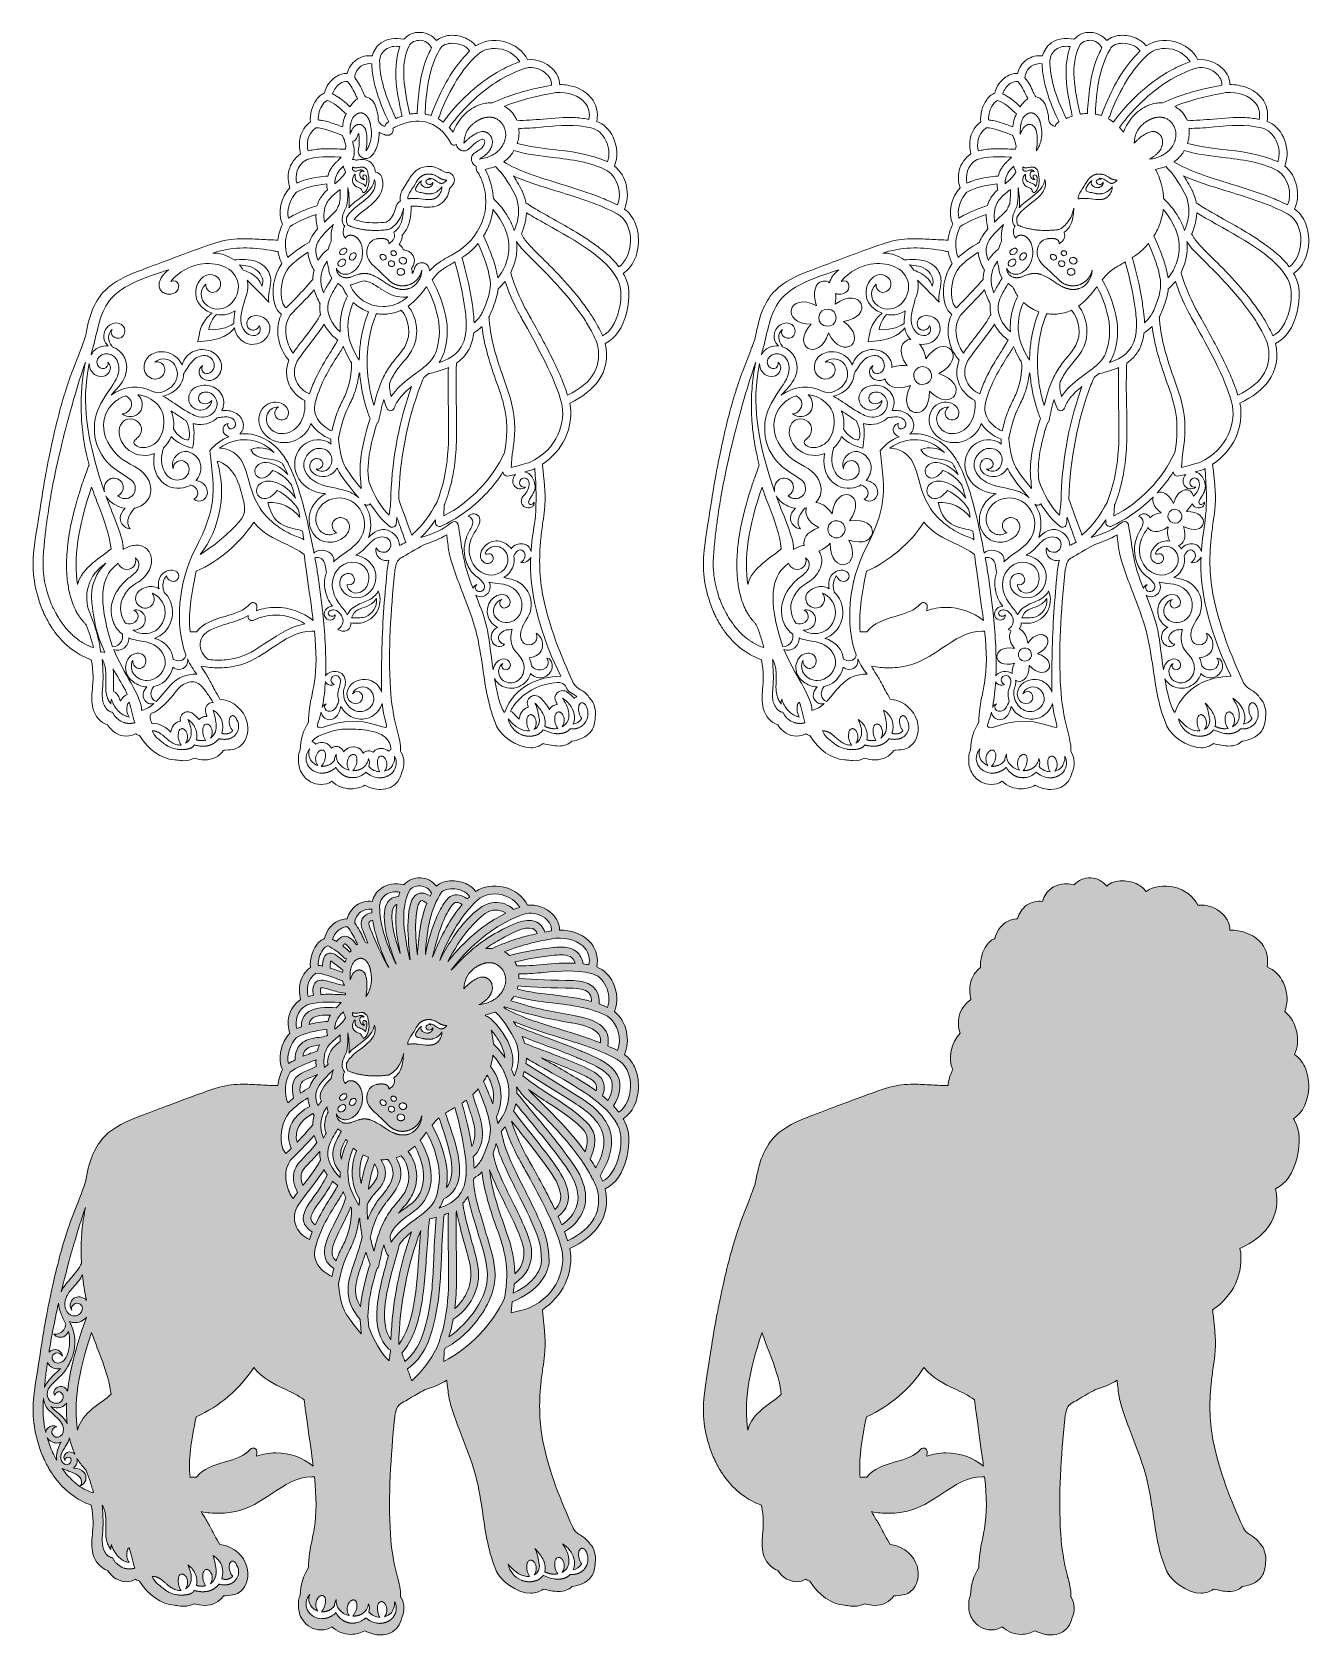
# Model space of a CAD drawing. Header units: inches. Extents: x -3.1 to 9.6, y -3.2 to 12.7.
import ezdxf

# ---------------------------------------------------------------- set-up
doc = ezdxf.new("R2010")
doc.units = ezdxf.units.IN
doc.header["$MEASUREMENT"] = 0
doc.layers.add('_U+0421_U+043B_U+043E_U+0439 1', color=7, linetype='Continuous')

# ---------------------------------------------------------------- blocks, each defined once
blk = doc.blocks.new('block 2')
at = {"layer": '_U+0421_U+043B_U+043E_U+0439 1'}
h = blk.add_hatch(color=25, dxfattribs=at)
h.dxf.hatch_style = 2
edge = h.paths.add_edge_path()
edge.add_spline(control_points=[(9.596, 2.261), (9.597, 2.332), (9.583, 2.401), (9.555, 2.46), (9.531, 2.511), (9.497, 2.554), (9.455, 2.583), (9.485, 2.651), (9.493, 2.731), (9.476, 2.809), (9.459, 2.889), (9.417, 2.96), (9.358, 3.009), (9.392, 3.098), (9.387, 3.204), (9.344, 3.294), (9.309, 3.368), (9.251, 3.424), (9.182, 3.451), (9.198, 3.537), (9.18, 3.618), (9.129, 3.683), (9.091, 3.729), (9.037, 3.766), (8.973, 3.789), (8.924, 3.806), (8.869, 3.816), (8.813, 3.816), (8.813, 3.872), (8.789, 3.927), (8.744, 3.973), (8.68, 4.038), (8.584, 4.071), (8.497, 4.062), (8.455, 4.149), (8.369, 4.215), (8.262, 4.241), (8.161, 4.266), (8.061, 4.25), (7.984, 4.199), (7.964, 4.226), (7.936, 4.25), (7.902, 4.268), (7.858, 4.291), (7.804, 4.304), (7.752, 4.304), (7.752, 4.304), (7.751, 4.304), (7.751, 4.304), (7.686, 4.304), (7.631, 4.285), (7.594, 4.251), (7.555, 4.3), (7.499, 4.33), (7.436, 4.333), (7.371, 4.336), (7.31, 4.31), (7.272, 4.265), (7.184, 4.284), (7.105, 4.272), (7.045, 4.228), (7.002, 4.196), (6.971, 4.151), (6.959, 4.1), (6.904, 4.108), (6.848, 4.094), (6.801, 4.061), (6.754, 4.028), (6.722, 3.98), (6.711, 3.926), (6.672, 3.927), (6.632, 3.916), (6.596, 3.893), (6.54, 3.857), (6.5, 3.797), (6.487, 3.732), (6.456, 3.721), (6.429, 3.699), (6.405, 3.666), (6.361, 3.605), (6.338, 3.52), (6.345, 3.446), (6.294, 3.407), (6.26, 3.355), (6.245, 3.294), (6.232, 3.243), (6.234, 3.186), (6.249, 3.128), (6.19, 3.088), (6.15, 3.032), (6.133, 2.964), (6.12, 2.91), (6.123, 2.849), (6.141, 2.794), (6.059, 2.705), (6.015, 2.539), (6.069, 2.434), (6.044, 2.381), (6.028, 2.328), (6.022, 2.275), (5.968, 2.276), (5.914, 2.279), (5.861, 2.282), (5.802, 2.285), (5.741, 2.289), (5.679, 2.289), (5.669, 2.289), (5.659, 2.288), (5.649, 2.288), (5.488, 2.285), (5.405, 2.254), (4.945, 2.081), (4.869, 2.052), (4.782, 2.02), (4.682, 1.982), (4.516, 1.92), (4.402, 1.867), (4.312, 1.777), (4.216, 1.681), (4.158, 1.55), (4.123, 1.354), (4.116, 1.312), (4.102, 1.27), (4.082, 1.22), (4.082, 1.22), (4.082, 1.22), (4.082, 1.22), (4.081, 1.217), (3.975, 0.945), (3.975, 0.945), (3.974, 0.941), (3.925, 0.797), (3.925, 0.797), (3.924, 0.792), (3.871, 0.616), (3.871, 0.615), (3.87, 0.61), (3.815, 0.395), (3.815, 0.394), (3.813, 0.388), (3.751, 0.101), (3.751, 0.099), (3.749, 0.09), (3.722, -0.058), (3.721, -0.06), (3.706, -0.145), (3.691, -0.236), (3.676, -0.333), (3.645, -0.527), (3.611, -0.753), (3.603, -0.835), (3.589, -1.005), (3.611, -1.19), (3.69, -1.385), (3.692, -1.389), (3.703, -1.415), (3.703, -1.415), (3.705, -1.42), (3.717, -1.446), (3.717, -1.447), (3.72, -1.451), (3.725, -1.462), (3.725, -1.462), (3.73, -1.472), (3.735, -1.482), (3.741, -1.492), (3.741, -1.493), (3.759, -1.525), (3.76, -1.526), (3.762, -1.531), (3.779, -1.557), (3.779, -1.557), (3.789, -1.573), (3.8, -1.589), (3.812, -1.605), (3.812, -1.605), (3.824, -1.621), (3.824, -1.621), (3.828, -1.627), (3.837, -1.637), (3.837, -1.637), (3.858, -1.663), (3.881, -1.689), (3.906, -1.713), (3.906, -1.713), (3.906, -1.713), (3.906, -1.713), (3.937, -1.743), (3.971, -1.771), (4.008, -1.796), (4.008, -1.796), (4.008, -1.796), (4.008, -1.796), (4.057, -1.829), (4.112, -1.859), (4.174, -1.881), (4.201, -2.005), (4.193, -2.094), (4.186, -2.173), (4.181, -2.238), (4.175, -2.298), (4.192, -2.363), (4.211, -2.441), (4.27, -2.506), (4.336, -2.527), (4.382, -2.598), (4.45, -2.639), (4.522, -2.639), (4.555, -2.639), (4.586, -2.631), (4.613, -2.615), (4.613, -2.615), (4.638, -2.629), (4.654, -2.634), (4.747, -2.782), (4.862, -2.859), (4.998, -2.873), (5.007, -2.874), (5.015, -2.875), (5.024, -2.876), (5.046, -2.879), (5.069, -2.882), (5.093, -2.882), (5.131, -2.882), (5.164, -2.874), (5.194, -2.858), (5.23, -2.869), (5.265, -2.874), (5.296, -2.874), (5.377, -2.874), (5.442, -2.841), (5.485, -2.779), (5.492, -2.779), (5.499, -2.778), (5.505, -2.778), (5.58, -2.771), (5.614, -2.768), (5.652, -2.735), (5.721, -2.678), (5.745, -2.579), (5.715, -2.483), (5.686, -2.392), (5.602, -2.291), (5.45, -2.271), (5.409, -2.203), (5.385, -2.158), (5.366, -2.121), (5.348, -2.086), (5.334, -2.058), (5.312, -2.025), (5.294, -1.998), (5.277, -1.971), (5.263, -1.945), (5.323, -1.958), (5.382, -1.962), (5.427, -1.962), (5.488, -1.962), (5.55, -1.956), (5.607, -1.944), (5.738, -1.917), (5.851, -1.841), (5.961, -1.768), (6.092, -1.681), (6.215, -1.599), (6.361, -1.599), (6.369, -1.599), (6.377, -1.599), (6.385, -1.6), (6.406, -1.806), (6.409, -1.959), (6.383, -2.114), (6.377, -2.151), (6.37, -2.189), (6.362, -2.225), (6.344, -2.314), (6.324, -2.405), (6.328, -2.499), (6.275, -2.579), (6.245, -2.677), (6.245, -2.773), (6.229, -2.807), (6.224, -2.846), (6.228, -2.884), (6.227, -2.93), (6.24, -2.975), (6.266, -3.015), (6.308, -3.078), (6.378, -3.117), (6.451, -3.117), (6.489, -3.117), (6.526, -3.106), (6.559, -3.086), (6.606, -3.133), (6.675, -3.161), (6.748, -3.161), (6.796, -3.161), (6.843, -3.148), (6.885, -3.125), (6.937, -3.152), (6.991, -3.167), (7.041, -3.167), (7.112, -3.167), (7.173, -3.138), (7.212, -3.087), (7.231, -3.061), (7.245, -3.03), (7.251, -2.995), (7.28, -2.933), (7.279, -2.858), (7.245, -2.8), (7.243, -2.796), (7.24, -2.792), (7.237, -2.788), (7.237, -2.784), (7.237, -2.78), (7.237, -2.775), (7.238, -2.755), (7.239, -2.735), (7.235, -2.715), (7.229, -2.678), (7.22, -2.641), (7.211, -2.605), (7.208, -2.597), (7.206, -2.589), (7.204, -2.581), (7.169, -2.438), (7.147, -2.303), (7.138, -2.17), (7.114, -1.782), (7.143, -1.391), (7.179, -1.026), (7.181, -1.011), (7.183, -0.995), (7.185, -0.98), (7.187, -0.972), (7.189, -0.964), (7.191, -0.955), (7.206, -0.898), (7.218, -0.887), (7.269, -0.858), (7.314, -0.832), (7.452, -0.753), (7.476, -0.739), (7.558, -0.713), (7.628, -0.686), (7.696, -0.643), (7.697, -0.657), (7.699, -0.671), (7.701, -0.687), (7.707, -0.744), (7.716, -0.806), (7.722, -0.831), (7.739, -0.914), (7.769, -0.993), (7.797, -1.069), (7.802, -1.082), (7.846, -1.198), (7.863, -1.242), (7.907, -1.357), (7.952, -1.475), (7.984, -1.594), (8.016, -1.716), (8.035, -1.843), (8.053, -1.966), (8.081, -2.156), (8.109, -2.353), (8.189, -2.539), (8.225, -2.623), (8.387, -2.754), (8.529, -2.754), (8.575, -2.754), (8.617, -2.739), (8.651, -2.712), (8.703, -2.725), (8.756, -2.736), (8.804, -2.736), (8.86, -2.736), (8.904, -2.72), (8.936, -2.687), (8.999, -2.678), (9.082, -2.656), (9.13, -2.585), (9.153, -2.55), (9.166, -2.503), (9.167, -2.452), (9.173, -2.413), (9.169, -2.371), (9.155, -2.333), (9.152, -2.322), (9.147, -2.312), (9.142, -2.302), (9.134, -2.287), (9.124, -2.274), (9.113, -2.263), (9.107, -2.255), (9.102, -2.248), (9.096, -2.24), (9.072, -2.21), (9.046, -2.194), (9.022, -2.179), (8.99, -2.16), (8.963, -2.143), (8.941, -2.093), (8.829, -1.844), (8.707, -1.549), (8.649, -1.247), (8.614, -1.07), (8.607, -0.884), (8.628, -0.678), (8.634, -0.624), (8.641, -0.569), (8.649, -0.516), (8.654, -0.477), (8.66, -0.436), (8.665, -0.396), (8.679, -0.273), (8.664, -0.14), (8.65, -0.012), (8.647, 0.011), (8.645, 0.033), (8.643, 0.054), (8.742, 0.119), (8.819, 0.207), (8.868, 0.311), (8.921, 0.424), (8.937, 0.547), (8.914, 0.661), (9.041, 0.721), (9.136, 0.794), (9.196, 0.878), (9.273, 0.985), (9.297, 1.111), (9.266, 1.252), (9.372, 1.305), (9.441, 1.408), (9.479, 1.564), (9.514, 1.707), (9.507, 1.828), (9.458, 1.923), (9.454, 1.931), (9.45, 1.938), (9.445, 1.946), (9.536, 2.008), (9.593, 2.124), (9.596, 2.261)], knot_values=[0, 0, 0, 0, 1, 1, 1, 2, 2, 2, 3, 3, 3, 4, 4, 4, 5, 5, 5, 6, 6, 6, 7, 7, 7, 8, 8, 8, 9, 9, 9, 10, 10, 10, 11, 11, 11, 12, 12, 12, 13, 13, 13, 14, 14, 14, 15, 15, 15, 16, 16, 16, 17, 17, 17, 18, 18, 18, 19, 19, 19, 20, 20, 20, 21, 21, 21, 22, 22, 22, 23, 23, 23, 24, 24, 24, 25, 25, 25, 26, 26, 26, 27, 27, 27, 28, 28, 28, 29, 29, 29, 30, 30, 30, 31, 31, 31, 32, 32, 32, 33, 33, 33, 34, 34, 34, 35, 35, 35, 36, 36, 36, 37, 37, 37, 38, 38, 38, 39, 39, 39, 40, 40, 40, 41, 41, 41, 42, 42, 42, 43, 43, 43, 44, 44, 44, 45, 45, 45, 46, 46, 46, 47, 47, 47, 48, 48, 48, 49, 49, 49, 50, 50, 50, 51, 51, 51, 52, 52, 52, 53, 53, 53, 54, 54, 54, 55, 55, 55, 56, 56, 56, 57, 57, 57, 58, 58, 58, 59, 59, 59, 60, 60, 60, 61, 61, 61, 62, 62, 62, 63, 63, 63, 64, 64, 64, 65, 65, 65, 66, 66, 66, 67, 67, 67, 68, 68, 68, 69, 69, 69, 70, 70, 70, 71, 71, 71, 72, 72, 72, 73, 73, 73, 74, 74, 74, 75, 75, 75, 76, 76, 76, 77, 77, 77, 78, 78, 78, 79, 79, 79, 80, 80, 80, 81, 81, 81, 82, 82, 82, 83, 83, 83, 84, 84, 84, 85, 85, 85, 86, 86, 86, 87, 87, 87, 88, 88, 88, 89, 89, 89, 90, 90, 90, 91, 91, 91, 92, 92, 92, 93, 93, 93, 94, 94, 94, 95, 95, 95, 96, 96, 96, 97, 97, 97, 98, 98, 98, 99, 99, 99, 100, 100, 100, 101, 101, 101, 102, 102, 102, 103, 103, 103, 104, 104, 104, 105, 105, 105, 106, 106, 106, 107, 107, 107, 108, 108, 108, 109, 109, 109, 110, 110, 110, 111, 111, 111, 112, 112, 112, 113, 113, 113, 114, 114, 114, 115, 115, 115, 116, 116, 116, 117, 117, 117, 118, 118, 118, 119, 119, 119, 120, 120, 120, 121, 121, 121, 122, 122, 122, 123, 123, 123, 124, 124, 124, 125, 125, 125, 126, 126, 126, 127, 127, 127, 128, 128, 128, 129, 129, 129, 130, 130, 130, 131, 131, 131, 132, 132, 132, 133, 133, 133, 134, 134, 134, 135, 135, 135, 136, 136, 136, 137, 137, 137, 138, 138, 138, 139, 139, 139, 140, 140, 140, 141, 141, 141, 142, 142, 142, 143, 143, 143, 144, 144, 144, 145, 145, 145, 146, 146, 146, 147, 147, 147, 148, 148, 148, 148], degree=3, periodic=1)
edge = h.paths.add_edge_path()
edge.add_spline(control_points=[(4.077, -1.048), (4.057, -1.081), (4.045, -1.107), (4.04, -1.138), (3.998, -0.886), (4.045, -0.563), (4.18, -0.172), (4.201, -0.236), (4.225, -0.299), (4.249, -0.361), (4.303, -0.502), (4.355, -0.635), (4.371, -0.782), (4.34, -0.811), (4.305, -0.837), (4.268, -0.864), (4.197, -0.916), (4.124, -0.97), (4.077, -1.048)], knot_values=[0, 0, 0, 0, 1, 1, 1, 2, 2, 2, 3, 3, 3, 4, 4, 4, 5, 5, 5, 6, 6, 6, 6], degree=3, periodic=1)
edge = h.paths.add_edge_path()
edge.add_spline(control_points=[(6.002, -1.363), (5.936, -1.363), (5.871, -1.375), (5.811, -1.396), (5.811, -1.396), (5.816, -1.357), (5.816, -1.357), (5.817, -1.34), (5.808, -1.325), (5.793, -1.318), (5.777, -1.312), (5.759, -1.316), (5.749, -1.329), (5.694, -1.396), (5.599, -1.424), (5.5, -1.453), (5.392, -1.485), (5.282, -1.518), (5.217, -1.605), (5.196, -1.604), (5.175, -1.604), (5.153, -1.606), (5.135, -1.434), (5.163, -1.247), (5.214, -1.006), (5.445, -0.902), (5.645, -0.731), (5.784, -0.518), (5.874, -0.63), (5.983, -0.681), (6.089, -0.73), (6.158, -0.762), (6.223, -0.792), (6.283, -0.839), (6.296, -0.93), (6.359, -1.379), (6.373, -1.494), (6.272, -1.411), (6.14, -1.363), (6.002, -1.363)], knot_values=[0, 0, 0, 0, 1, 1, 1, 2, 2, 2, 3, 3, 3, 4, 4, 4, 5, 5, 5, 6, 6, 6, 7, 7, 7, 8, 8, 8, 9, 9, 9, 10, 10, 10, 11, 11, 11, 12, 12, 12, 13, 13, 13, 13], degree=3, periodic=1)
at = {"layer": '_U+0421_U+043B_U+043E_U+0439 1', "lineweight": 0}
for points, knots in [([(9.596, 2.261), (9.597, 2.332), (9.583, 2.401), (9.555, 2.46), (9.531, 2.511), (9.497, 2.554), (9.455, 2.583), (9.485, 2.651), (9.493, 2.731), (9.476, 2.809), (9.459, 2.889), (9.417, 2.96), (9.358, 3.009), (9.392, 3.098), (9.387, 3.204), (9.344, 3.294), (9.309, 3.368), (9.251, 3.424), (9.182, 3.451), (9.198, 3.537), (9.18, 3.618), (9.129, 3.683), (9.091, 3.729), (9.037, 3.766), (8.973, 3.789), (8.924, 3.806), (8.869, 3.816), (8.813, 3.816), (8.813, 3.872), (8.789, 3.927), (8.744, 3.973), (8.68, 4.038), (8.584, 4.071), (8.497, 4.062), (8.455, 4.149), (8.369, 4.215), (8.262, 4.241), (8.161, 4.266), (8.061, 4.25), (7.984, 4.199), (7.964, 4.226), (7.936, 4.25), (7.902, 4.268), (7.858, 4.291), (7.804, 4.304), (7.752, 4.304), (7.752, 4.304), (7.751, 4.304), (7.751, 4.304), (7.686, 4.304), (7.631, 4.285), (7.594, 4.251), (7.555, 4.3), (7.499, 4.33), (7.436, 4.333), (7.371, 4.336), (7.31, 4.31), (7.272, 4.265), (7.184, 4.284), (7.105, 4.272), (7.045, 4.228), (7.002, 4.196), (6.971, 4.151), (6.959, 4.1), (6.904, 4.108), (6.848, 4.094), (6.801, 4.061), (6.754, 4.028), (6.722, 3.98), (6.711, 3.926), (6.672, 3.927), (6.632, 3.916), (6.596, 3.893), (6.54, 3.857), (6.5, 3.797), (6.487, 3.732), (6.456, 3.721), (6.429, 3.699), (6.405, 3.666), (6.361, 3.605), (6.338, 3.52), (6.345, 3.446), (6.294, 3.407), (6.26, 3.355), (6.245, 3.294), (6.232, 3.243), (6.234, 3.186), (6.249, 3.128), (6.19, 3.088), (6.15, 3.032), (6.133, 2.964), (6.12, 2.91), (6.123, 2.849), (6.141, 2.794), (6.059, 2.705), (6.015, 2.539), (6.069, 2.434), (6.044, 2.381), (6.028, 2.328), (6.022, 2.275), (5.968, 2.276), (5.914, 2.279), (5.861, 2.282), (5.802, 2.285), (5.741, 2.289), (5.679, 2.289), (5.669, 2.289), (5.659, 2.288), (5.649, 2.288), (5.488, 2.285), (5.405, 2.254), (4.945, 2.081), (4.869, 2.052), (4.782, 2.02), (4.682, 1.982), (4.516, 1.92), (4.402, 1.867), (4.312, 1.777), (4.216, 1.681), (4.158, 1.55), (4.123, 1.354), (4.116, 1.312), (4.102, 1.27), (4.082, 1.22), (4.082, 1.22), (4.082, 1.22), (4.082, 1.22), (4.081, 1.217), (3.975, 0.945), (3.975, 0.945), (3.974, 0.941), (3.925, 0.797), (3.925, 0.797), (3.924, 0.792), (3.871, 0.616), (3.871, 0.615), (3.87, 0.61), (3.815, 0.395), (3.815, 0.394), (3.813, 0.388), (3.751, 0.101), (3.751, 0.099), (3.749, 0.09), (3.722, -0.058), (3.721, -0.06), (3.706, -0.145), (3.691, -0.236), (3.676, -0.333), (3.645, -0.527), (3.611, -0.753), (3.603, -0.835), (3.589, -1.005), (3.611, -1.19), (3.69, -1.385), (3.692, -1.389), (3.703, -1.415), (3.703, -1.415), (3.705, -1.42), (3.717, -1.446), (3.717, -1.447), (3.72, -1.451), (3.725, -1.462), (3.725, -1.462), (3.73, -1.472), (3.735, -1.482), (3.741, -1.492), (3.741, -1.493), (3.759, -1.525), (3.76, -1.526), (3.762, -1.531), (3.779, -1.557), (3.779, -1.557), (3.789, -1.573), (3.8, -1.589), (3.812, -1.605), (3.812, -1.605), (3.824, -1.621), (3.824, -1.621), (3.828, -1.627), (3.837, -1.637), (3.837, -1.637), (3.858, -1.663), (3.881, -1.689), (3.906, -1.713), (3.906, -1.713), (3.906, -1.713), (3.906, -1.713), (3.937, -1.743), (3.971, -1.771), (4.008, -1.796), (4.008, -1.796), (4.008, -1.796), (4.008, -1.796), (4.057, -1.829), (4.112, -1.859), (4.174, -1.881), (4.201, -2.005), (4.193, -2.094), (4.186, -2.173), (4.181, -2.238), (4.175, -2.298), (4.192, -2.363), (4.211, -2.441), (4.27, -2.506), (4.336, -2.527), (4.382, -2.598), (4.45, -2.639), (4.522, -2.639), (4.555, -2.639), (4.586, -2.631), (4.613, -2.615), (4.613, -2.615), (4.638, -2.629), (4.654, -2.634), (4.747, -2.782), (4.862, -2.859), (4.998, -2.873), (5.007, -2.874), (5.015, -2.875), (5.024, -2.876), (5.046, -2.879), (5.069, -2.882), (5.093, -2.882), (5.131, -2.882), (5.164, -2.874), (5.194, -2.858), (5.23, -2.869), (5.265, -2.874), (5.296, -2.874), (5.377, -2.874), (5.442, -2.841), (5.485, -2.779), (5.492, -2.779), (5.499, -2.778), (5.505, -2.778), (5.58, -2.771), (5.614, -2.768), (5.652, -2.735), (5.721, -2.678), (5.745, -2.579), (5.715, -2.483), (5.686, -2.392), (5.602, -2.291), (5.45, -2.271), (5.409, -2.203), (5.385, -2.158), (5.366, -2.121), (5.348, -2.086), (5.334, -2.058), (5.312, -2.025), (5.294, -1.998), (5.277, -1.971), (5.263, -1.945), (5.323, -1.958), (5.382, -1.962), (5.427, -1.962), (5.488, -1.962), (5.55, -1.956), (5.607, -1.944), (5.738, -1.917), (5.851, -1.841), (5.961, -1.768), (6.092, -1.681), (6.215, -1.599), (6.361, -1.599), (6.369, -1.599), (6.377, -1.599), (6.385, -1.6), (6.406, -1.806), (6.409, -1.959), (6.383, -2.114), (6.377, -2.151), (6.37, -2.189), (6.362, -2.225), (6.344, -2.314), (6.324, -2.405), (6.328, -2.499), (6.275, -2.579), (6.245, -2.677), (6.245, -2.773), (6.229, -2.807), (6.224, -2.846), (6.228, -2.884), (6.227, -2.93), (6.24, -2.975), (6.266, -3.015), (6.308, -3.078), (6.378, -3.117), (6.451, -3.117), (6.489, -3.117), (6.526, -3.106), (6.559, -3.086), (6.606, -3.133), (6.675, -3.161), (6.748, -3.161), (6.796, -3.161), (6.843, -3.148), (6.885, -3.125), (6.937, -3.152), (6.991, -3.167), (7.041, -3.167), (7.112, -3.167), (7.173, -3.138), (7.212, -3.087), (7.231, -3.061), (7.245, -3.03), (7.251, -2.995), (7.28, -2.933), (7.279, -2.858), (7.245, -2.8), (7.243, -2.796), (7.24, -2.792), (7.237, -2.788), (7.237, -2.784), (7.237, -2.78), (7.237, -2.775), (7.238, -2.755), (7.239, -2.735), (7.235, -2.715), (7.229, -2.678), (7.22, -2.641), (7.211, -2.605), (7.208, -2.597), (7.206, -2.589), (7.204, -2.581), (7.169, -2.438), (7.147, -2.303), (7.138, -2.17), (7.114, -1.782), (7.143, -1.391), (7.179, -1.026), (7.181, -1.011), (7.183, -0.995), (7.185, -0.98), (7.187, -0.972), (7.189, -0.964), (7.191, -0.955), (7.206, -0.898), (7.218, -0.887), (7.269, -0.858), (7.314, -0.832), (7.452, -0.753), (7.476, -0.739), (7.558, -0.713), (7.628, -0.686), (7.696, -0.643), (7.697, -0.657), (7.699, -0.671), (7.701, -0.687), (7.707, -0.744), (7.716, -0.806), (7.722, -0.831), (7.739, -0.914), (7.769, -0.993), (7.797, -1.069), (7.802, -1.082), (7.846, -1.198), (7.863, -1.242), (7.907, -1.357), (7.952, -1.475), (7.984, -1.594), (8.016, -1.716), (8.035, -1.843), (8.053, -1.966), (8.081, -2.156), (8.109, -2.353), (8.189, -2.539), (8.225, -2.623), (8.387, -2.754), (8.529, -2.754), (8.575, -2.754), (8.617, -2.739), (8.651, -2.712), (8.703, -2.725), (8.756, -2.736), (8.804, -2.736), (8.86, -2.736), (8.904, -2.72), (8.936, -2.687), (8.999, -2.678), (9.082, -2.656), (9.13, -2.585), (9.153, -2.55), (9.166, -2.503), (9.167, -2.452), (9.173, -2.413), (9.169, -2.371), (9.155, -2.333), (9.152, -2.322), (9.147, -2.312), (9.142, -2.302), (9.134, -2.287), (9.124, -2.274), (9.113, -2.263), (9.107, -2.255), (9.102, -2.248), (9.096, -2.24), (9.072, -2.21), (9.046, -2.194), (9.022, -2.179), (8.99, -2.16), (8.963, -2.143), (8.941, -2.093), (8.829, -1.844), (8.707, -1.549), (8.649, -1.247), (8.614, -1.07), (8.607, -0.884), (8.628, -0.678), (8.634, -0.624), (8.641, -0.569), (8.649, -0.516), (8.654, -0.477), (8.66, -0.436), (8.665, -0.396), (8.679, -0.273), (8.664, -0.14), (8.65, -0.012), (8.647, 0.011), (8.645, 0.033), (8.643, 0.054), (8.742, 0.119), (8.819, 0.207), (8.868, 0.311), (8.921, 0.424), (8.937, 0.547), (8.914, 0.661), (9.041, 0.721), (9.136, 0.794), (9.196, 0.878), (9.273, 0.985), (9.297, 1.111), (9.266, 1.252), (9.372, 1.305), (9.441, 1.408), (9.479, 1.564), (9.514, 1.707), (9.507, 1.828), (9.458, 1.923), (9.454, 1.931), (9.45, 1.938), (9.445, 1.946), (9.536, 2.008), (9.593, 2.124), (9.596, 2.261)], [0, 0, 0, 0, 1, 1, 1, 2, 2, 2, 3, 3, 3, 4, 4, 4, 5, 5, 5, 6, 6, 6, 7, 7, 7, 8, 8, 8, 9, 9, 9, 10, 10, 10, 11, 11, 11, 12, 12, 12, 13, 13, 13, 14, 14, 14, 15, 15, 15, 16, 16, 16, 17, 17, 17, 18, 18, 18, 19, 19, 19, 20, 20, 20, 21, 21, 21, 22, 22, 22, 23, 23, 23, 24, 24, 24, 25, 25, 25, 26, 26, 26, 27, 27, 27, 28, 28, 28, 29, 29, 29, 30, 30, 30, 31, 31, 31, 32, 32, 32, 33, 33, 33, 34, 34, 34, 35, 35, 35, 36, 36, 36, 37, 37, 37, 38, 38, 38, 39, 39, 39, 40, 40, 40, 41, 41, 41, 42, 42, 42, 43, 43, 43, 44, 44, 44, 45, 45, 45, 46, 46, 46, 47, 47, 47, 48, 48, 48, 49, 49, 49, 50, 50, 50, 51, 51, 51, 52, 52, 52, 53, 53, 53, 54, 54, 54, 55, 55, 55, 56, 56, 56, 57, 57, 57, 58, 58, 58, 59, 59, 59, 60, 60, 60, 61, 61, 61, 62, 62, 62, 63, 63, 63, 64, 64, 64, 65, 65, 65, 66, 66, 66, 67, 67, 67, 68, 68, 68, 69, 69, 69, 70, 70, 70, 71, 71, 71, 72, 72, 72, 73, 73, 73, 74, 74, 74, 75, 75, 75, 76, 76, 76, 77, 77, 77, 78, 78, 78, 79, 79, 79, 80, 80, 80, 81, 81, 81, 82, 82, 82, 83, 83, 83, 84, 84, 84, 85, 85, 85, 86, 86, 86, 87, 87, 87, 88, 88, 88, 89, 89, 89, 90, 90, 90, 91, 91, 91, 92, 92, 92, 93, 93, 93, 94, 94, 94, 95, 95, 95, 96, 96, 96, 97, 97, 97, 98, 98, 98, 99, 99, 99, 100, 100, 100, 101, 101, 101, 102, 102, 102, 103, 103, 103, 104, 104, 104, 105, 105, 105, 106, 106, 106, 107, 107, 107, 108, 108, 108, 109, 109, 109, 110, 110, 110, 111, 111, 111, 112, 112, 112, 113, 113, 113, 114, 114, 114, 115, 115, 115, 116, 116, 116, 117, 117, 117, 118, 118, 118, 119, 119, 119, 120, 120, 120, 121, 121, 121, 122, 122, 122, 123, 123, 123, 124, 124, 124, 125, 125, 125, 126, 126, 126, 127, 127, 127, 128, 128, 128, 129, 129, 129, 130, 130, 130, 131, 131, 131, 132, 132, 132, 133, 133, 133, 134, 134, 134, 135, 135, 135, 136, 136, 136, 137, 137, 137, 138, 138, 138, 139, 139, 139, 140, 140, 140, 141, 141, 141, 142, 142, 142, 143, 143, 143, 144, 144, 144, 145, 145, 145, 146, 146, 146, 147, 147, 147, 148, 148, 148, 148]), ([(4.077, -1.048), (4.057, -1.081), (4.045, -1.107), (4.04, -1.138), (3.998, -0.886), (4.045, -0.563), (4.18, -0.172), (4.201, -0.236), (4.225, -0.299), (4.249, -0.361), (4.303, -0.502), (4.355, -0.635), (4.371, -0.782), (4.34, -0.811), (4.305, -0.837), (4.268, -0.864), (4.197, -0.916), (4.124, -0.97), (4.077, -1.048)], [0, 0, 0, 0, 1, 1, 1, 2, 2, 2, 3, 3, 3, 4, 4, 4, 5, 5, 5, 6, 6, 6, 6]), ([(6.002, -1.363), (5.936, -1.363), (5.871, -1.375), (5.811, -1.396), (5.811, -1.396), (5.816, -1.357), (5.816, -1.357), (5.817, -1.34), (5.808, -1.325), (5.793, -1.318), (5.777, -1.312), (5.759, -1.316), (5.749, -1.329), (5.694, -1.396), (5.599, -1.424), (5.5, -1.453), (5.392, -1.485), (5.282, -1.518), (5.217, -1.605), (5.196, -1.604), (5.175, -1.604), (5.153, -1.606), (5.135, -1.434), (5.163, -1.247), (5.214, -1.006), (5.445, -0.902), (5.645, -0.731), (5.784, -0.518), (5.874, -0.63), (5.983, -0.681), (6.089, -0.73), (6.158, -0.762), (6.223, -0.792), (6.283, -0.839), (6.296, -0.93), (6.359, -1.379), (6.373, -1.494), (6.272, -1.411), (6.14, -1.363), (6.002, -1.363)], [0, 0, 0, 0, 1, 1, 1, 2, 2, 2, 3, 3, 3, 4, 4, 4, 5, 5, 5, 6, 6, 6, 7, 7, 7, 8, 8, 8, 9, 9, 9, 10, 10, 10, 11, 11, 11, 12, 12, 12, 13, 13, 13, 13])]:
    blk.add_open_spline(points, degree=3, knots=knots, dxfattribs=at)
blk = doc.blocks.new('block 3')
at = {"layer": '_U+0421_U+043B_U+043E_U+0439 1'}
h = blk.add_hatch(color=254, dxfattribs=at)
h.dxf.hatch_style = 2
edge = h.paths.add_edge_path()
edge.add_spline(control_points=[(2.956, 2.261), (2.958, 2.332), (2.944, 2.401), (2.916, 2.46), (2.892, 2.511), (2.858, 2.554), (2.816, 2.583), (2.846, 2.651), (2.854, 2.731), (2.837, 2.809), (2.82, 2.889), (2.777, 2.96), (2.719, 3.009), (2.752, 3.098), (2.748, 3.204), (2.705, 3.294), (2.67, 3.368), (2.612, 3.424), (2.543, 3.451), (2.559, 3.537), (2.541, 3.618), (2.49, 3.683), (2.452, 3.729), (2.398, 3.766), (2.334, 3.789), (2.285, 3.806), (2.23, 3.816), (2.174, 3.816), (2.174, 3.872), (2.15, 3.927), (2.105, 3.973), (2.04, 4.038), (1.945, 4.071), (1.858, 4.062), (1.816, 4.149), (1.73, 4.215), (1.623, 4.241), (1.522, 4.266), (1.421, 4.25), (1.345, 4.199), (1.324, 4.226), (1.297, 4.25), (1.263, 4.268), (1.218, 4.291), (1.165, 4.304), (1.113, 4.304), (1.112, 4.304), (1.112, 4.304), (1.112, 4.304), (1.047, 4.304), (0.992, 4.285), (0.955, 4.251), (0.916, 4.3), (0.86, 4.33), (0.797, 4.333), (0.732, 4.336), (0.67, 4.31), (0.633, 4.265), (0.545, 4.284), (0.465, 4.272), (0.406, 4.228), (0.362, 4.196), (0.332, 4.151), (0.32, 4.1), (0.265, 4.108), (0.209, 4.094), (0.162, 4.061), (0.115, 4.028), (0.083, 3.98), (0.071, 3.926), (0.033, 3.927), (-0.007, 3.916), (-0.043, 3.893), (-0.099, 3.857), (-0.139, 3.797), (-0.153, 3.732), (-0.183, 3.721), (-0.21, 3.699), (-0.234, 3.666), (-0.278, 3.605), (-0.301, 3.52), (-0.294, 3.446), (-0.345, 3.407), (-0.379, 3.355), (-0.394, 3.294), (-0.407, 3.243), (-0.406, 3.186), (-0.39, 3.128), (-0.45, 3.088), (-0.489, 3.032), (-0.506, 2.964), (-0.519, 2.91), (-0.516, 2.849), (-0.498, 2.794), (-0.581, 2.705), (-0.624, 2.539), (-0.57, 2.434), (-0.595, 2.381), (-0.611, 2.328), (-0.617, 2.275), (-0.671, 2.276), (-0.725, 2.279), (-0.778, 2.282), (-0.837, 2.285), (-0.898, 2.289), (-0.96, 2.289), (-0.97, 2.289), (-0.98, 2.288), (-0.99, 2.288), (-1.152, 2.285), (-1.234, 2.254), (-1.694, 2.081), (-1.77, 2.052), (-1.857, 2.02), (-1.957, 1.982), (-2.123, 1.92), (-2.237, 1.867), (-2.327, 1.777), (-2.423, 1.681), (-2.481, 1.55), (-2.516, 1.354), (-2.523, 1.312), (-2.538, 1.27), (-2.557, 1.22), (-2.557, 1.22), (-2.557, 1.22), (-2.557, 1.22), (-2.558, 1.217), (-2.664, 0.945), (-2.664, 0.945), (-2.665, 0.941), (-2.714, 0.797), (-2.714, 0.797), (-2.716, 0.792), (-2.768, 0.616), (-2.768, 0.615), (-2.77, 0.61), (-2.824, 0.395), (-2.824, 0.394), (-2.826, 0.388), (-2.888, 0.101), (-2.888, 0.099), (-2.89, 0.09), (-2.917, -0.058), (-2.918, -0.06), (-2.933, -0.145), (-2.948, -0.236), (-2.963, -0.333), (-2.994, -0.527), (-3.029, -0.753), (-3.036, -0.835), (-3.05, -1.005), (-3.028, -1.19), (-2.949, -1.385), (-2.947, -1.389), (-2.936, -1.415), (-2.936, -1.415), (-2.934, -1.42), (-2.922, -1.446), (-2.922, -1.447), (-2.919, -1.451), (-2.914, -1.462), (-2.914, -1.462), (-2.909, -1.472), (-2.904, -1.482), (-2.898, -1.492), (-2.898, -1.493), (-2.88, -1.525), (-2.88, -1.526), (-2.877, -1.531), (-2.86, -1.557), (-2.86, -1.557), (-2.85, -1.573), (-2.839, -1.589), (-2.827, -1.605), (-2.827, -1.605), (-2.815, -1.621), (-2.815, -1.621), (-2.811, -1.627), (-2.803, -1.637), (-2.802, -1.637), (-2.781, -1.663), (-2.758, -1.689), (-2.733, -1.713), (-2.733, -1.713), (-2.733, -1.713), (-2.733, -1.713), (-2.702, -1.743), (-2.668, -1.771), (-2.631, -1.796), (-2.631, -1.796), (-2.631, -1.796), (-2.631, -1.796), (-2.582, -1.829), (-2.527, -1.859), (-2.465, -1.881), (-2.438, -2.005), (-2.446, -2.094), (-2.453, -2.173), (-2.459, -2.238), (-2.464, -2.298), (-2.447, -2.363), (-2.428, -2.441), (-2.37, -2.506), (-2.303, -2.527), (-2.257, -2.598), (-2.189, -2.639), (-2.117, -2.639), (-2.084, -2.639), (-2.053, -2.631), (-2.026, -2.615), (-2.026, -2.615), (-2.001, -2.629), (-1.985, -2.634), (-1.892, -2.782), (-1.777, -2.859), (-1.641, -2.873), (-1.632, -2.874), (-1.624, -2.875), (-1.616, -2.876), (-1.593, -2.879), (-1.57, -2.882), (-1.546, -2.882), (-1.508, -2.882), (-1.476, -2.874), (-1.445, -2.858), (-1.409, -2.869), (-1.375, -2.874), (-1.343, -2.874), (-1.262, -2.874), (-1.198, -2.841), (-1.154, -2.779), (-1.147, -2.779), (-1.14, -2.778), (-1.134, -2.778), (-1.059, -2.771), (-1.025, -2.768), (-0.987, -2.735), (-0.918, -2.678), (-0.894, -2.579), (-0.925, -2.483), (-0.953, -2.392), (-1.038, -2.291), (-1.189, -2.271), (-1.23, -2.203), (-1.254, -2.158), (-1.273, -2.121), (-1.291, -2.086), (-1.305, -2.058), (-1.327, -2.025), (-1.345, -1.998), (-1.362, -1.971), (-1.376, -1.945), (-1.316, -1.958), (-1.257, -1.962), (-1.212, -1.962), (-1.151, -1.962), (-1.089, -1.956), (-1.032, -1.944), (-0.901, -1.917), (-0.788, -1.841), (-0.678, -1.768), (-0.547, -1.681), (-0.424, -1.599), (-0.278, -1.599), (-0.27, -1.599), (-0.262, -1.599), (-0.254, -1.6), (-0.233, -1.806), (-0.23, -1.959), (-0.256, -2.114), (-0.262, -2.151), (-0.27, -2.189), (-0.277, -2.225), (-0.296, -2.314), (-0.315, -2.405), (-0.311, -2.499), (-0.364, -2.579), (-0.394, -2.677), (-0.394, -2.773), (-0.41, -2.807), (-0.415, -2.846), (-0.411, -2.884), (-0.412, -2.93), (-0.399, -2.975), (-0.373, -3.015), (-0.332, -3.078), (-0.261, -3.117), (-0.188, -3.117), (-0.15, -3.117), (-0.113, -3.106), (-0.08, -3.086), (-0.033, -3.133), (0.036, -3.161), (0.109, -3.161), (0.157, -3.161), (0.204, -3.148), (0.246, -3.125), (0.298, -3.152), (0.352, -3.167), (0.402, -3.167), (0.473, -3.167), (0.534, -3.138), (0.572, -3.087), (0.592, -3.061), (0.605, -3.03), (0.612, -2.995), (0.641, -2.933), (0.64, -2.858), (0.606, -2.8), (0.604, -2.796), (0.601, -2.792), (0.598, -2.788), (0.598, -2.784), (0.598, -2.78), (0.598, -2.775), (0.599, -2.755), (0.6, -2.735), (0.596, -2.715), (0.59, -2.678), (0.58, -2.641), (0.571, -2.605), (0.569, -2.597), (0.567, -2.589), (0.565, -2.581), (0.529, -2.438), (0.508, -2.303), (0.499, -2.17), (0.475, -1.782), (0.504, -1.391), (0.54, -1.026), (0.542, -1.011), (0.543, -0.995), (0.546, -0.98), (0.547, -0.972), (0.549, -0.964), (0.552, -0.955), (0.567, -0.898), (0.579, -0.887), (0.63, -0.858), (0.675, -0.832), (0.813, -0.753), (0.837, -0.739), (0.918, -0.713), (0.989, -0.686), (1.057, -0.643), (1.058, -0.657), (1.06, -0.671), (1.062, -0.687), (1.068, -0.744), (1.077, -0.806), (1.082, -0.831), (1.1, -0.914), (1.13, -0.993), (1.158, -1.069), (1.163, -1.082), (1.207, -1.198), (1.223, -1.242), (1.267, -1.357), (1.313, -1.475), (1.345, -1.594), (1.377, -1.716), (1.396, -1.843), (1.414, -1.966), (1.442, -2.156), (1.47, -2.353), (1.55, -2.539), (1.586, -2.623), (1.748, -2.754), (1.889, -2.754), (1.936, -2.754), (1.978, -2.739), (2.012, -2.712), (2.064, -2.725), (2.117, -2.736), (2.164, -2.736), (2.221, -2.736), (2.265, -2.72), (2.297, -2.687), (2.36, -2.678), (2.443, -2.656), (2.491, -2.585), (2.514, -2.55), (2.527, -2.503), (2.528, -2.452), (2.534, -2.413), (2.53, -2.371), (2.516, -2.333), (2.512, -2.322), (2.508, -2.312), (2.503, -2.302), (2.495, -2.287), (2.485, -2.274), (2.474, -2.263), (2.468, -2.255), (2.463, -2.248), (2.457, -2.24), (2.433, -2.21), (2.407, -2.194), (2.383, -2.179), (2.351, -2.16), (2.324, -2.143), (2.302, -2.093), (2.19, -1.844), (2.068, -1.549), (2.01, -1.247), (1.975, -1.07), (1.968, -0.884), (1.989, -0.678), (1.994, -0.624), (2.002, -0.569), (2.01, -0.516), (2.015, -0.477), (2.021, -0.436), (2.026, -0.396), (2.04, -0.273), (2.025, -0.14), (2.011, -0.012), (2.008, 0.011), (2.006, 0.033), (2.004, 0.054), (2.103, 0.119), (2.18, 0.207), (2.229, 0.311), (2.282, 0.424), (2.298, 0.547), (2.275, 0.661), (2.402, 0.721), (2.496, 0.794), (2.557, 0.878), (2.634, 0.985), (2.658, 1.111), (2.627, 1.252), (2.732, 1.305), (2.802, 1.408), (2.84, 1.564), (2.875, 1.707), (2.867, 1.828), (2.818, 1.923), (2.815, 1.931), (2.81, 1.938), (2.806, 1.946), (2.897, 2.008), (2.954, 2.124), (2.956, 2.261)], knot_values=[0, 0, 0, 0, 1, 1, 1, 2, 2, 2, 3, 3, 3, 4, 4, 4, 5, 5, 5, 6, 6, 6, 7, 7, 7, 8, 8, 8, 9, 9, 9, 10, 10, 10, 11, 11, 11, 12, 12, 12, 13, 13, 13, 14, 14, 14, 15, 15, 15, 16, 16, 16, 17, 17, 17, 18, 18, 18, 19, 19, 19, 20, 20, 20, 21, 21, 21, 22, 22, 22, 23, 23, 23, 24, 24, 24, 25, 25, 25, 26, 26, 26, 27, 27, 27, 28, 28, 28, 29, 29, 29, 30, 30, 30, 31, 31, 31, 32, 32, 32, 33, 33, 33, 34, 34, 34, 35, 35, 35, 36, 36, 36, 37, 37, 37, 38, 38, 38, 39, 39, 39, 40, 40, 40, 41, 41, 41, 42, 42, 42, 43, 43, 43, 44, 44, 44, 45, 45, 45, 46, 46, 46, 47, 47, 47, 48, 48, 48, 49, 49, 49, 50, 50, 50, 51, 51, 51, 52, 52, 52, 53, 53, 53, 54, 54, 54, 55, 55, 55, 56, 56, 56, 57, 57, 57, 58, 58, 58, 59, 59, 59, 60, 60, 60, 61, 61, 61, 62, 62, 62, 63, 63, 63, 64, 64, 64, 65, 65, 65, 66, 66, 66, 67, 67, 67, 68, 68, 68, 69, 69, 69, 70, 70, 70, 71, 71, 71, 72, 72, 72, 73, 73, 73, 74, 74, 74, 75, 75, 75, 76, 76, 76, 77, 77, 77, 78, 78, 78, 79, 79, 79, 80, 80, 80, 81, 81, 81, 82, 82, 82, 83, 83, 83, 84, 84, 84, 85, 85, 85, 86, 86, 86, 87, 87, 87, 88, 88, 88, 89, 89, 89, 90, 90, 90, 91, 91, 91, 92, 92, 92, 93, 93, 93, 94, 94, 94, 95, 95, 95, 96, 96, 96, 97, 97, 97, 98, 98, 98, 99, 99, 99, 100, 100, 100, 101, 101, 101, 102, 102, 102, 103, 103, 103, 104, 104, 104, 105, 105, 105, 106, 106, 106, 107, 107, 107, 108, 108, 108, 109, 109, 109, 110, 110, 110, 111, 111, 111, 112, 112, 112, 113, 113, 113, 114, 114, 114, 115, 115, 115, 116, 116, 116, 117, 117, 117, 118, 118, 118, 119, 119, 119, 120, 120, 120, 121, 121, 121, 122, 122, 122, 123, 123, 123, 124, 124, 124, 125, 125, 125, 126, 126, 126, 127, 127, 127, 128, 128, 128, 129, 129, 129, 130, 130, 130, 131, 131, 131, 132, 132, 132, 133, 133, 133, 134, 134, 134, 135, 135, 135, 136, 136, 136, 137, 137, 137, 138, 138, 138, 139, 139, 139, 140, 140, 140, 141, 141, 141, 142, 142, 142, 143, 143, 143, 144, 144, 144, 145, 145, 145, 146, 146, 146, 147, 147, 147, 148, 148, 148, 148], degree=3, periodic=1)
edge = h.paths.add_edge_path()
edge.add_spline(control_points=[(2.747, 2.623), (2.717, 2.639), (2.685, 2.654), (2.652, 2.668), (2.652, 2.668), (2.652, 2.671), (2.652, 2.671), (2.658, 2.712), (2.667, 2.775), (2.62, 2.835), (2.571, 2.898), (2.469, 2.943), (2.309, 2.971), (2.309, 2.971), (2.3, 2.972), (2.3, 2.972), (2.094, 3.008), (1.953, 3.033), (1.691, 3.116), (1.702, 3.13), (1.713, 3.145), (1.722, 3.161), (1.851, 3.124), (1.981, 3.109), (2.106, 3.094), (2.294, 3.072), (2.472, 3.052), (2.65, 2.962), (2.754, 2.891), (2.795, 2.738), (2.747, 2.623)], knot_values=[0, 0, 0, 0, 1, 1, 1, 2, 2, 2, 3, 3, 3, 4, 4, 4, 5, 5, 5, 6, 6, 6, 7, 7, 7, 8, 8, 8, 9, 9, 9, 10, 10, 10, 10], degree=3, periodic=1)
edge = h.paths.add_edge_path()
edge.add_spline(control_points=[(2.654, 2.128), (2.637, 2.143), (2.618, 2.159), (2.599, 2.175), (2.619, 2.222), (2.623, 2.265), (2.61, 2.304), (2.587, 2.373), (2.519, 2.412), (2.449, 2.445), (2.279, 2.524), (2.11, 2.587), (1.987, 2.633), (1.928, 2.655), (1.876, 2.675), (1.84, 2.69), (1.836, 2.691), (1.833, 2.692), (1.83, 2.693), (1.824, 2.715), (1.815, 2.739), (1.804, 2.762), (1.882, 2.731), (1.959, 2.702), (2.034, 2.674), (2.136, 2.637), (2.241, 2.598), (2.345, 2.553), (2.359, 2.547), (2.373, 2.541), (2.388, 2.535), (2.488, 2.493), (2.601, 2.446), (2.662, 2.374), (2.717, 2.308), (2.702, 2.205), (2.654, 2.128)], knot_values=[0, 0, 0, 0, 1, 1, 1, 2, 2, 2, 3, 3, 3, 4, 4, 4, 5, 5, 5, 6, 6, 6, 7, 7, 7, 8, 8, 8, 9, 9, 9, 10, 10, 10, 11, 11, 11, 12, 12, 12, 12], degree=3, periodic=1)
edge = h.paths.add_edge_path()
edge.add_spline(control_points=[(2.427, 1.62), (2.28, 1.823), (2.101, 2.001), (1.977, 2.123), (1.929, 2.17), (1.891, 2.209), (1.866, 2.236), (1.936, 2.186), (2.004, 2.142), (2.066, 2.101), (2.193, 2.018), (2.302, 1.946), (2.388, 1.861), (2.436, 1.813), (2.474, 1.757), (2.427, 1.62)], knot_values=[0, 0, 0, 0, 1, 1, 1, 2, 2, 2, 3, 3, 3, 4, 4, 4, 5, 5, 5, 5], degree=3, periodic=1)
edge = h.paths.add_edge_path()
edge.add_spline(control_points=[(2.441, 1.914), (2.35, 2.005), (2.238, 2.079), (2.108, 2.164), (2.016, 2.224), (1.914, 2.291), (1.81, 2.372), (1.816, 2.386), (1.821, 2.4), (1.825, 2.416), (1.825, 2.416), (2.316, 2.107), (2.316, 2.107), (2.434, 2.033), (2.574, 1.929), (2.607, 1.785), (2.632, 1.675), (2.591, 1.568), (2.533, 1.459), (2.516, 1.488), (2.498, 1.517), (2.479, 1.545), (2.566, 1.749), (2.512, 1.843), (2.441, 1.914)], knot_values=[0, 0, 0, 0, 1, 1, 1, 2, 2, 2, 3, 3, 3, 4, 4, 4, 5, 5, 5, 6, 6, 6, 7, 7, 7, 8, 8, 8, 8], degree=3, periodic=1)
edge = h.paths.add_edge_path()
edge.add_spline(control_points=[(2.536, 2.223), (2.531, 2.227), (2.525, 2.231), (2.519, 2.235), (2.39, 2.327), (2.235, 2.415), (2.085, 2.499), (2.085, 2.499), (2.007, 2.543), (1.996, 2.549), (2.114, 2.505), (2.266, 2.447), (2.417, 2.376), (2.469, 2.352), (2.524, 2.322), (2.538, 2.28), (2.543, 2.264), (2.543, 2.245), (2.536, 2.223)], knot_values=[0, 0, 0, 0, 1, 1, 1, 2, 2, 2, 3, 3, 3, 4, 4, 4, 5, 5, 5, 6, 6, 6, 6], degree=3, periodic=1)
edge = h.paths.add_edge_path()
edge.add_spline(control_points=[(1.757, 2.466), (1.752, 2.442), (1.745, 2.42), (1.737, 2.4), (1.733, 2.39), (1.726, 2.374), (1.725, 2.371), (1.718, 2.389), (1.708, 2.418), (1.7, 2.436), (1.727, 2.532), (1.706, 2.643), (1.637, 2.759), (1.583, 2.851), (1.506, 2.931), (1.461, 2.96), (1.455, 2.964), (1.449, 2.966), (1.442, 2.966), (1.441, 2.969), (1.439, 2.971), (1.437, 2.974), (1.452, 2.978), (1.47, 2.983), (1.482, 2.986), (1.51, 2.994), (1.529, 2.999), (1.541, 3.003), (1.615, 2.933), (1.667, 2.846), (1.722, 2.748), (1.771, 2.663), (1.774, 2.575), (1.764, 2.507), (1.764, 2.506), (1.757, 2.467), (1.757, 2.466)], knot_values=[0, 0, 0, 0, 1, 1, 1, 2, 2, 2, 3, 3, 3, 4, 4, 4, 5, 5, 5, 6, 6, 6, 7, 7, 7, 8, 8, 8, 9, 9, 9, 10, 10, 10, 11, 11, 11, 12, 12, 12, 12], degree=3, periodic=1)
edge = h.paths.add_edge_path()
edge.add_spline(control_points=[(-2.667, -1.419), (-2.651, -1.444), (-2.677, -1.481), (-2.707, -1.48), (-2.746, -1.479), (-2.796, -1.427), (-2.743, -1.335), (-2.73, -1.314), (-2.694, -1.271), (-2.681, -1.214), (-2.668, -1.272), (-2.65, -1.326), (-2.626, -1.376), (-2.631, -1.372), (-2.635, -1.367), (-2.641, -1.364), (-2.701, -1.327), (-2.762, -1.395), (-2.724, -1.441), (-2.734, -1.412), (-2.682, -1.393), (-2.667, -1.419)], knot_values=[0, 0, 0, 0, 1, 1, 1, 2, 2, 2, 3, 3, 3, 4, 4, 4, 5, 5, 5, 6, 6, 6, 7, 7, 7, 7], degree=3, periodic=1)
edge = h.paths.add_edge_path()
edge.add_spline(control_points=[(-2.709, -0.968), (-2.708, -1.004), (-2.706, -1.039), (-2.703, -1.074), (-2.722, -1.033), (-2.756, -0.997), (-2.79, -0.969), (-2.817, -0.949), (-2.844, -0.928), (-2.866, -0.903), (-2.843, -0.914), (-2.818, -0.918), (-2.795, -0.917), (-2.761, -0.914), (-2.728, -0.897), (-2.707, -0.87), (-2.707, -0.875), (-2.708, -0.88), (-2.708, -0.884), (-2.709, -0.905), (-2.709, -0.926), (-2.709, -0.947), (-2.709, -0.954), (-2.709, -0.961), (-2.709, -0.968)], knot_values=[0, 0, 0, 0, 1, 1, 1, 2, 2, 2, 3, 3, 3, 4, 4, 4, 5, 5, 5, 6, 6, 6, 7, 7, 7, 8, 8, 8, 8], degree=3, periodic=1)
edge = h.paths.add_edge_path()
edge.add_spline(control_points=[(-2.696, -0.736), (-2.697, -0.741), (-2.697, -0.747), (-2.698, -0.752), (-2.709, -0.729), (-2.728, -0.711), (-2.756, -0.706), (-2.798, -0.699), (-2.847, -0.737), (-2.833, -0.782), (-2.829, -0.796), (-2.828, -0.795), (-2.823, -0.785), (-2.818, -0.777), (-2.815, -0.769), (-2.806, -0.764), (-2.794, -0.757), (-2.778, -0.757), (-2.766, -0.764), (-2.754, -0.771), (-2.745, -0.783), (-2.742, -0.797), (-2.736, -0.823), (-2.751, -0.852), (-2.776, -0.865), (-2.807, -0.881), (-2.849, -0.87), (-2.874, -0.846), (-2.896, -0.824), (-2.905, -0.79), (-2.899, -0.759), (-2.891, -0.721), (-2.862, -0.692), (-2.834, -0.665), (-2.808, -0.64), (-2.782, -0.614), (-2.755, -0.589), (-2.732, -0.566), (-2.715, -0.54), (-2.699, -0.512), (-2.686, -0.489), (-2.674, -0.465), (-2.664, -0.44), (-2.655, -0.422), (-2.647, -0.402), (-2.642, -0.382), (-2.617, -0.291), (-2.623, -0.193), (-2.659, -0.106), (-2.665, -0.091), (-2.673, -0.076), (-2.68, -0.061), (-2.667, -0.067), (-2.653, -0.071), (-2.639, -0.072), (-2.59, -0.078), (-2.541, -0.056), (-2.51, -0.018), (-2.52, -0.044), (-2.53, -0.072), (-2.54, -0.1), (-2.554, -0.141), (-2.568, -0.184), (-2.582, -0.228), (-2.586, -0.24), (-2.598, -0.278), (-2.6, -0.285), (-2.641, -0.427), (-2.678, -0.581), (-2.696, -0.736)], knot_values=[0, 0, 0, 0, 1, 1, 1, 2, 2, 2, 3, 3, 3, 4, 4, 4, 5, 5, 5, 6, 6, 6, 7, 7, 7, 8, 8, 8, 9, 9, 9, 10, 10, 10, 11, 11, 11, 12, 12, 12, 13, 13, 13, 14, 14, 14, 15, 15, 15, 16, 16, 16, 17, 17, 17, 18, 18, 18, 19, 19, 19, 20, 20, 20, 21, 21, 21, 22, 22, 22, 23, 23, 23, 23], degree=3, periodic=1)
edge = h.paths.add_edge_path()
edge.add_spline(control_points=[(-2.552, 0.401), (-2.543, 0.316), (-2.529, 0.232), (-2.511, 0.15), (-2.512, 0.15), (-2.512, 0.151), (-2.513, 0.151), (-2.544, 0.184), (-2.6, 0.193), (-2.637, 0.168), (-2.675, 0.142), (-2.686, 0.082), (-2.655, 0.048), (-2.681, 0.09), (-2.611, 0.142), (-2.573, 0.11), (-2.522, 0.068), (-2.573, -0.009), (-2.63, -0.007), (-2.671, -0.006), (-2.707, 0.026), (-2.72, 0.065), (-2.733, 0.104), (-2.725, 0.148), (-2.708, 0.185), (-2.69, 0.222), (-2.664, 0.254), (-2.636, 0.285), (-2.603, 0.322), (-2.571, 0.358), (-2.552, 0.401)], knot_values=[0, 0, 0, 0, 1, 1, 1, 2, 2, 2, 3, 3, 3, 4, 4, 4, 5, 5, 5, 6, 6, 6, 7, 7, 7, 8, 8, 8, 9, 9, 9, 10, 10, 10, 10], degree=3, periodic=1)
edge = h.paths.add_edge_path()
edge.add_spline(control_points=[(-0.269, 1.999), (-0.265, 1.992), (-0.261, 1.985), (-0.257, 1.978), (-0.265, 1.948), (-0.27, 1.917), (-0.27, 1.887), (-0.319, 1.828), (-0.374, 1.769), (-0.426, 1.714), (-0.455, 1.828), (-0.402, 1.924), (-0.269, 1.999)], knot_values=[0, 0, 0, 0, 1, 1, 1, 2, 2, 2, 3, 3, 3, 4, 4, 4, 4], degree=3, periodic=1)
edge = h.paths.add_edge_path()
edge.add_spline(control_points=[(-0.382, 2.303), (-0.366, 2.327), (-0.332, 2.34), (-0.293, 2.355), (-0.271, 2.364), (-0.247, 2.373), (-0.223, 2.386), (-0.223, 2.386), (-0.223, 2.385), (-0.223, 2.385), (-0.255, 2.348), (-0.287, 2.306), (-0.304, 2.256), (-0.332, 2.239), (-0.362, 2.22), (-0.393, 2.199), (-0.401, 2.247), (-0.397, 2.281), (-0.382, 2.303)], knot_values=[0, 0, 0, 0, 1, 1, 1, 2, 2, 2, 3, 3, 3, 4, 4, 4, 5, 5, 5, 6, 6, 6, 6], degree=3, periodic=1)
edge = h.paths.add_edge_path()
edge.add_spline(control_points=[(-0.188, 3.244), (-0.176, 3.249), (-0.129, 3.234), (-0.097, 3.225), (-0.054, 3.212), (-0.006, 3.197), (0.048, 3.19), (0.05, 3.19), (0.052, 3.19), (0.054, 3.19), (0.053, 3.187), (0.053, 3.183), (0.053, 3.179), (0.053, 3.178), (0.052, 3.177), (0.052, 3.175), (0.033, 3.176), (0.013, 3.177), (-0.006, 3.177), (-0.068, 3.18), (-0.129, 3.182), (-0.189, 3.178), (-0.196, 3.229), (-0.19, 3.242), (-0.188, 3.244)], knot_values=[0, 0, 0, 0, 1, 1, 1, 2, 2, 2, 3, 3, 3, 4, 4, 4, 5, 5, 5, 6, 6, 6, 7, 7, 7, 8, 8, 8, 8], degree=3, periodic=1)
edge = h.paths.add_edge_path()
edge.add_spline(control_points=[(0.033, 3.006), (0.036, 2.994), (0.041, 2.983), (0.045, 2.975), (0.047, 2.972), (0.048, 2.969), (0.049, 2.967), (0.05, 2.961), (0.052, 2.954), (0.054, 2.948), (0.054, 2.948), (0.054, 2.947), (0.054, 2.946), (0.054, 2.946), (0.054, 2.946), (0.054, 2.946), (0.029, 2.903), (-0.01, 2.869), (-0.052, 2.835), (-0.052, 2.845), (-0.051, 2.855), (-0.05, 2.866), (-0.05, 2.867), (-0.049, 2.868), (-0.049, 2.869), (-0.044, 2.901), (-0.031, 2.932), (-0.012, 2.958), (0.001, 2.975), (0.017, 2.99), (0.033, 3.006)], knot_values=[0, 0, 0, 0, 1, 1, 1, 2, 2, 2, 3, 3, 3, 4, 4, 4, 5, 5, 5, 6, 6, 6, 7, 7, 7, 8, 8, 8, 9, 9, 9, 10, 10, 10, 10], degree=3, periodic=1)
edge = h.paths.add_edge_path()
edge.add_spline(control_points=[(1.64, 3.3), (1.64, 3.3), (1.64, 3.299), (1.64, 3.299), (1.638, 3.289), (1.637, 3.28), (1.634, 3.27), (1.634, 3.268), (1.633, 3.266), (1.632, 3.263), (1.631, 3.259), (1.63, 3.255), (1.628, 3.252), (1.627, 3.248), (1.625, 3.244), (1.624, 3.24), (1.62, 3.231), (1.615, 3.221), (1.61, 3.212), (1.609, 3.211), (1.608, 3.209), (1.606, 3.207), (1.604, 3.204), (1.602, 3.2), (1.6, 3.197), (1.597, 3.193), (1.595, 3.19), (1.592, 3.187), (1.582, 3.174), (1.57, 3.162), (1.558, 3.151), (1.55, 3.144), (1.541, 3.137), (1.532, 3.131), (1.527, 3.128), (1.522, 3.125), (1.517, 3.122), (1.512, 3.119), (1.507, 3.116), (1.501, 3.113), (1.499, 3.112), (1.496, 3.111), (1.494, 3.11), (1.457, 3.092), (1.417, 3.082), (1.376, 3.077), (1.386, 3.082), (1.395, 3.088), (1.405, 3.093), (1.409, 3.096), (1.414, 3.099), (1.418, 3.102), (1.423, 3.105), (1.427, 3.108), (1.431, 3.112), (1.435, 3.114), (1.438, 3.117), (1.441, 3.119), (1.444, 3.122), (1.447, 3.124), (1.45, 3.127), (1.454, 3.131), (1.458, 3.134), (1.461, 3.138), (1.467, 3.144), (1.472, 3.15), (1.477, 3.157), (1.48, 3.161), (1.483, 3.166), (1.486, 3.17), (1.487, 3.173), (1.489, 3.175), (1.49, 3.177), (1.492, 3.181), (1.494, 3.184), (1.495, 3.188), (1.498, 3.193), (1.5, 3.199), (1.502, 3.205), (1.502, 3.206), (1.503, 3.208), (1.503, 3.209), (1.504, 3.213), (1.505, 3.217), (1.506, 3.221), (1.506, 3.222), (1.506, 3.223), (1.507, 3.224), (1.51, 3.242), (1.51, 3.261), (1.505, 3.278), (1.505, 3.278), (1.505, 3.279), (1.505, 3.279), (1.504, 3.28), (1.504, 3.281), (1.503, 3.282), (1.503, 3.283), (1.503, 3.283), (1.503, 3.284), (1.503, 3.284), (1.502, 3.285), (1.502, 3.286), (1.502, 3.286), (1.502, 3.287), (1.502, 3.287), (1.501, 3.288), (1.501, 3.289), (1.501, 3.29), (1.5, 3.29), (1.5, 3.291), (1.5, 3.291), (1.5, 3.292), (1.499, 3.293), (1.499, 3.293), (1.499, 3.294), (1.499, 3.294), (1.498, 3.295), (1.498, 3.296), (1.498, 3.296), (1.497, 3.297), (1.497, 3.297), (1.497, 3.298), (1.497, 3.298), (1.496, 3.299), (1.496, 3.3), (1.495, 3.3), (1.495, 3.301), (1.494, 3.303), (1.493, 3.304), (1.493, 3.304), (1.492, 3.306), (1.491, 3.307), (1.491, 3.308), (1.489, 3.31), (1.489, 3.31), (1.489, 3.311), (1.487, 3.313), (1.487, 3.313), (1.486, 3.314), (1.485, 3.316), (1.484, 3.317), (1.484, 3.317), (1.482, 3.319), (1.481, 3.319), (1.481, 3.32), (1.479, 3.322), (1.479, 3.322), (1.478, 3.323), (1.476, 3.325), (1.476, 3.325), (1.475, 3.326), (1.475, 3.326), (1.474, 3.326), (1.474, 3.327), (1.472, 3.329), (1.471, 3.329), (1.471, 3.329), (1.469, 3.331), (1.468, 3.331), (1.468, 3.332), (1.466, 3.333), (1.465, 3.334), (1.465, 3.334), (1.463, 3.336), (1.462, 3.336), (1.461, 3.336), (1.459, 3.338), (1.459, 3.338), (1.458, 3.338), (1.457, 3.339), (1.457, 3.339), (1.456, 3.339), (1.456, 3.34), (1.455, 3.34), (1.455, 3.34), (1.454, 3.341), (1.453, 3.341), (1.453, 3.341), (1.452, 3.342), (1.452, 3.342), (1.451, 3.342), (1.451, 3.342), (1.45, 3.343), (1.449, 3.343), (1.449, 3.343), (1.448, 3.343), (1.448, 3.344), (1.447, 3.344), (1.446, 3.344), (1.446, 3.344), (1.445, 3.345), (1.445, 3.345), (1.444, 3.345), (1.443, 3.345), (1.442, 3.346), (1.442, 3.346), (1.442, 3.346), (1.441, 3.346), (1.44, 3.347), (1.439, 3.347), (1.439, 3.347), (1.438, 3.347), (1.438, 3.347), (1.437, 3.347), (1.436, 3.348), (1.435, 3.348), (1.434, 3.348), (1.433, 3.348), (1.433, 3.349), (1.433, 3.349), (1.432, 3.349), (1.431, 3.349), (1.43, 3.349), (1.429, 3.349), (1.429, 3.349), (1.428, 3.349), (1.428, 3.35), (1.427, 3.35), (1.426, 3.35), (1.425, 3.35), (1.425, 3.35), (1.424, 3.35), (1.424, 3.35), (1.423, 3.35), (1.422, 3.35), (1.421, 3.35), (1.421, 3.35), (1.42, 3.35), (1.42, 3.351), (1.419, 3.351), (1.418, 3.351), (1.418, 3.351), (1.417, 3.351), (1.416, 3.351), (1.416, 3.351), (1.415, 3.351), (1.415, 3.351), (1.415, 3.351), (1.414, 3.351), (1.414, 3.351), (1.413, 3.351), (1.411, 3.351), (1.41, 3.351), (1.407, 3.35), (1.405, 3.35), (1.403, 3.35), (1.395, 3.349), (1.388, 3.347), (1.381, 3.345), (1.368, 3.341), (1.356, 3.336), (1.344, 3.33), (1.339, 3.327), (1.334, 3.324), (1.33, 3.321), (1.311, 3.31), (1.293, 3.297), (1.278, 3.284), (1.27, 3.277), (1.263, 3.271), (1.257, 3.265), (1.252, 3.261), (1.248, 3.256), (1.244, 3.252), (1.241, 3.25), (1.239, 3.247), (1.237, 3.245), (1.236, 3.244), (1.235, 3.243), (1.234, 3.242), (1.231, 3.239), (1.229, 3.236), (1.227, 3.235), (1.231, 3.31), (1.257, 3.377), (1.315, 3.425), (1.318, 3.428), (1.321, 3.43), (1.324, 3.432), (1.325, 3.433), (1.325, 3.433), (1.326, 3.434), (1.329, 3.436), (1.335, 3.44), (1.335, 3.441), (1.338, 3.443), (1.341, 3.445), (1.344, 3.447), (1.345, 3.447), (1.351, 3.452), (1.353, 3.453), (1.354, 3.453), (1.355, 3.454), (1.355, 3.454), (1.358, 3.456), (1.361, 3.458), (1.364, 3.46), (1.365, 3.46), (1.365, 3.46), (1.366, 3.461), (1.369, 3.462), (1.371, 3.464), (1.374, 3.465), (1.374, 3.465), (1.375, 3.466), (1.376, 3.466), (1.379, 3.468), (1.382, 3.469), (1.385, 3.471), (1.385, 3.471), (1.386, 3.471), (1.386, 3.471), (1.389, 3.472), (1.391, 3.474), (1.394, 3.475), (1.395, 3.475), (1.396, 3.475), (1.397, 3.476), (1.4, 3.477), (1.402, 3.478), (1.405, 3.479), (1.405, 3.479), (1.406, 3.479), (1.406, 3.479), (1.409, 3.481), (1.412, 3.482), (1.415, 3.483), (1.416, 3.483), (1.417, 3.483), (1.417, 3.483), (1.42, 3.484), (1.423, 3.485), (1.425, 3.486), (1.426, 3.486), (1.426, 3.486), (1.427, 3.486), (1.43, 3.487), (1.433, 3.488), (1.436, 3.489), (1.437, 3.489), (1.437, 3.489), (1.438, 3.489), (1.441, 3.49), (1.443, 3.49), (1.446, 3.49), (1.446, 3.491), (1.447, 3.491), (1.448, 3.491), (1.451, 3.491), (1.454, 3.492), (1.457, 3.492), (1.458, 3.492), (1.458, 3.492), (1.459, 3.492), (1.461, 3.493), (1.464, 3.493), (1.466, 3.493), (1.467, 3.493), (1.468, 3.493), (1.469, 3.493), (1.472, 3.493), (1.475, 3.493), (1.478, 3.493), (1.478, 3.493), (1.479, 3.493), (1.48, 3.493), (1.481, 3.493), (1.483, 3.493), (1.485, 3.493), (1.486, 3.493), (1.487, 3.493), (1.488, 3.493), (1.489, 3.493), (1.491, 3.493), (1.493, 3.493), (1.494, 3.493), (1.498, 3.492), (1.5, 3.492), (1.501, 3.492), (1.502, 3.492), (1.503, 3.491), (1.504, 3.491), (1.506, 3.491), (1.507, 3.491), (1.508, 3.491), (1.509, 3.49), (1.51, 3.49), (1.512, 3.49), (1.513, 3.49), (1.515, 3.489), (1.516, 3.489), (1.517, 3.489), (1.518, 3.488), (1.519, 3.488), (1.521, 3.488), (1.522, 3.487), (1.523, 3.487), (1.524, 3.487), (1.525, 3.487), (1.526, 3.486), (1.528, 3.485), (1.53, 3.485), (1.53, 3.485), (1.531, 3.484), (1.532, 3.484), (1.534, 3.483), (1.537, 3.482), (1.539, 3.482), (1.575, 3.467), (1.604, 3.437), (1.622, 3.402), (1.623, 3.398), (1.625, 3.395), (1.627, 3.391), (1.629, 3.385), (1.631, 3.379), (1.633, 3.373), (1.638, 3.357), (1.641, 3.341), (1.641, 3.324), (1.641, 3.316), (1.641, 3.308), (1.64, 3.3)], knot_values=[0, 0, 0, 0, 1, 1, 1, 2, 2, 2, 3, 3, 3, 4, 4, 4, 5, 5, 5, 6, 6, 6, 7, 7, 7, 8, 8, 8, 9, 9, 9, 10, 10, 10, 11, 11, 11, 12, 12, 12, 13, 13, 13, 14, 14, 14, 15, 15, 15, 16, 16, 16, 17, 17, 17, 18, 18, 18, 19, 19, 19, 20, 20, 20, 21, 21, 21, 22, 22, 22, 23, 23, 23, 24, 24, 24, 25, 25, 25, 26, 26, 26, 27, 27, 27, 28, 28, 28, 29, 29, 29, 30, 30, 30, 31, 31, 31, 32, 32, 32, 33, 33, 33, 34, 34, 34, 35, 35, 35, 36, 36, 36, 37, 37, 37, 38, 38, 38, 39, 39, 39, 40, 40, 40, 41, 41, 41, 42, 42, 42, 43, 43, 43, 44, 44, 44, 45, 45, 45, 46, 46, 46, 47, 47, 47, 48, 48, 48, 49, 49, 49, 50, 50, 50, 51, 51, 51, 52, 52, 52, 53, 53, 53, 54, 54, 54, 55, 55, 55, 56, 56, 56, 57, 57, 57, 58, 58, 58, 59, 59, 59, 60, 60, 60, 61, 61, 61, 62, 62, 62, 63, 63, 63, 64, 64, 64, 65, 65, 65, 66, 66, 66, 67, 67, 67, 68, 68, 68, 69, 69, 69, 70, 70, 70, 71, 71, 71, 72, 72, 72, 73, 73, 73, 74, 74, 74, 75, 75, 75, 76, 76, 76, 77, 77, 77, 78, 78, 78, 79, 79, 79, 80, 80, 80, 81, 81, 81, 82, 82, 82, 83, 83, 83, 84, 84, 84, 85, 85, 85, 86, 86, 86, 87, 87, 87, 88, 88, 88, 89, 89, 89, 90, 90, 90, 91, 91, 91, 92, 92, 92, 93, 93, 93, 94, 94, 94, 95, 95, 95, 96, 96, 96, 97, 97, 97, 98, 98, 98, 99, 99, 99, 100, 100, 100, 101, 101, 101, 102, 102, 102, 103, 103, 103, 104, 104, 104, 105, 105, 105, 106, 106, 106, 107, 107, 107, 108, 108, 108, 109, 109, 109, 110, 110, 110, 111, 111, 111, 112, 112, 112, 113, 113, 113, 114, 114, 114, 115, 115, 115, 116, 116, 116, 117, 117, 117, 118, 118, 118, 119, 119, 119, 120, 120, 120, 121, 121, 121, 122, 122, 122, 123, 123, 123, 124, 124, 124, 125, 125, 125, 126, 126, 126, 127, 127, 127, 128, 128, 128, 129, 129, 129, 130, 130, 130, 131, 131, 131, 132, 132, 132, 133, 133, 133, 134, 134, 134, 135, 135, 135, 136, 136, 136, 137, 137, 137, 138, 138, 138, 139, 139, 139, 140, 140, 140, 141, 141, 141, 141], degree=3, periodic=1)
edge = h.paths.add_edge_path()
edge.add_spline(control_points=[(1.457, 2.38), (1.487, 2.333), (1.508, 2.278), (1.516, 2.223), (1.522, 2.18), (1.521, 2.137), (1.513, 2.094), (1.492, 2.152), (1.464, 2.223), (1.422, 2.316), (1.435, 2.337), (1.446, 2.358), (1.457, 2.38)], knot_values=[0, 0, 0, 0, 1, 1, 1, 2, 2, 2, 3, 3, 3, 4, 4, 4, 4], degree=3, periodic=1)
edge = h.paths.add_edge_path()
edge.add_spline(control_points=[(1.284, 2.033), (1.29, 2.016), (1.296, 1.999), (1.301, 1.982), (1.324, 1.911), (1.338, 1.852), (1.336, 1.789), (1.334, 1.746), (1.323, 1.706), (1.305, 1.673), (1.282, 1.817), (1.249, 1.961), (1.207, 2.101), (1.222, 2.111), (1.237, 2.121), (1.252, 2.132), (1.262, 2.098), (1.273, 2.065), (1.284, 2.033)], knot_values=[0, 0, 0, 0, 1, 1, 1, 2, 2, 2, 3, 3, 3, 4, 4, 4, 5, 5, 5, 6, 6, 6, 6], degree=3, periodic=1)
edge = h.paths.add_edge_path()
edge.add_spline(control_points=[(1.411, 1.787), (1.414, 1.864), (1.395, 1.937), (1.373, 2.005), (1.367, 2.022), (1.362, 2.04), (1.356, 2.057), (1.342, 2.099), (1.327, 2.143), (1.316, 2.186), (1.335, 2.203), (1.352, 2.222), (1.369, 2.242), (1.456, 2.043), (1.474, 1.959), (1.486, 1.878), (1.5, 1.779), (1.459, 1.672), (1.419, 1.579), (1.414, 1.566), (1.408, 1.554), (1.4, 1.541), (1.4, 1.541), (1.4, 1.541), (1.4, 1.54), (1.381, 1.509), (1.357, 1.48), (1.328, 1.456), (1.327, 1.494), (1.324, 1.533), (1.32, 1.569), (1.375, 1.62), (1.408, 1.699), (1.411, 1.787)], knot_values=[0, 0, 0, 0, 1, 1, 1, 2, 2, 2, 3, 3, 3, 4, 4, 4, 5, 5, 5, 6, 6, 6, 7, 7, 7, 8, 8, 8, 9, 9, 9, 10, 10, 10, 11, 11, 11, 11], degree=3, periodic=1)
edge = h.paths.add_edge_path()
edge.add_spline(control_points=[(1.506, 3.635), (1.501, 3.635), (1.495, 3.635), (1.49, 3.635), (1.474, 3.635), (1.459, 3.634), (1.443, 3.632), (1.495, 3.669), (1.545, 3.7), (1.599, 3.73), (1.68, 3.775), (1.832, 3.86), (1.909, 3.83), (1.929, 3.823), (1.944, 3.806), (1.954, 3.781), (1.827, 3.754), (1.686, 3.715), (1.506, 3.635)], knot_values=[0, 0, 0, 0, 1, 1, 1, 2, 2, 2, 3, 3, 3, 4, 4, 4, 5, 5, 5, 6, 6, 6, 6], degree=3, periodic=1)
edge = h.paths.add_edge_path()
edge.add_spline(control_points=[(0.75, 3.897), (0.756, 4.072), (0.793, 4.101), (0.8, 4.106), (0.814, 4.114), (0.842, 4.094), (0.853, 4.085), (0.855, 4.083), (0.858, 4.082), (0.86, 4.08), (0.794, 3.915), (0.777, 3.74), (0.766, 3.569), (0.752, 3.692), (0.746, 3.806), (0.75, 3.897)], knot_values=[0, 0, 0, 0, 1, 1, 1, 2, 2, 2, 3, 3, 3, 4, 4, 4, 5, 5, 5, 5], degree=3, periodic=1)
edge = h.paths.add_edge_path()
edge.add_spline(control_points=[(0.743, 2.83), (0.759, 2.856), (0.775, 2.882), (0.798, 2.902), (0.8, 2.903), (0.802, 2.904), (0.804, 2.906), (0.804, 2.906), (0.805, 2.906), (0.805, 2.907), (0.807, 2.908), (0.808, 2.909), (0.809, 2.909), (0.81, 2.91), (0.81, 2.91), (0.811, 2.911), (0.813, 2.912), (0.814, 2.913), (0.816, 2.914), (0.816, 2.914), (0.816, 2.914), (0.816, 2.914), (0.818, 2.915), (0.82, 2.916), (0.822, 2.917), (0.823, 2.917), (0.823, 2.917), (0.824, 2.918), (0.825, 2.918), (0.827, 2.919), (0.828, 2.92), (0.829, 2.92), (0.83, 2.92), (0.83, 2.92), (0.832, 2.921), (0.834, 2.922), (0.836, 2.922), (0.836, 2.922), (0.836, 2.922), (0.836, 2.923), (0.838, 2.923), (0.841, 2.924), (0.843, 2.924), (0.843, 2.925), (0.844, 2.925), (0.844, 2.925), (0.846, 2.925), (0.848, 2.926), (0.849, 2.926), (0.85, 2.926), (0.85, 2.926), (0.851, 2.926), (0.853, 2.927), (0.855, 2.927), (0.857, 2.928), (0.857, 2.928), (0.857, 2.928), (0.858, 2.928), (0.86, 2.928), (0.862, 2.928), (0.864, 2.929), (0.865, 2.929), (0.865, 2.929), (0.866, 2.929), (0.868, 2.929), (0.869, 2.929), (0.871, 2.929), (0.872, 2.929), (0.872, 2.929), (0.873, 2.929), (0.875, 2.929), (0.876, 2.929), (0.878, 2.929), (0.879, 2.929), (0.879, 2.929), (0.88, 2.929), (0.881, 2.929), (0.882, 2.929), (0.884, 2.929), (0.885, 2.929), (0.886, 2.929), (0.887, 2.929), (0.888, 2.929), (0.89, 2.929), (0.891, 2.929), (0.892, 2.929), (0.893, 2.929), (0.894, 2.929), (0.896, 2.929), (0.897, 2.928), (0.899, 2.928), (0.9, 2.928), (0.9, 2.928), (0.901, 2.928), (0.904, 2.928), (0.906, 2.927), (0.908, 2.927), (0.922, 2.924), (0.936, 2.919), (0.948, 2.912), (0.95, 2.911), (0.985, 2.891), (0.986, 2.89), (0.987, 2.89), (0.992, 2.887), (0.993, 2.887), (0.994, 2.886), (0.998, 2.884), (0.999, 2.884), (1, 2.883), (1.005, 2.881), (1.006, 2.881), (1.007, 2.88), (1.011, 2.878), (1.013, 2.878), (1.014, 2.878), (1.015, 2.877), (1.016, 2.877), (1.017, 2.876), (1.018, 2.876), (1.019, 2.876), (1.021, 2.875), (1.022, 2.875), (1.023, 2.875), (1.024, 2.874), (1.025, 2.874), (1.026, 2.874), (1.028, 2.873), (1.029, 2.873), (1.03, 2.873), (1.031, 2.873), (1.032, 2.872), (1.033, 2.872), (1.035, 2.872), (1.036, 2.872), (1.037, 2.871), (1.038, 2.871), (1.039, 2.871), (1.041, 2.871), (1.042, 2.871), (1.043, 2.871), (1.044, 2.871), (1.045, 2.87), (1.047, 2.87), (1.048, 2.87), (1.049, 2.87), (1.05, 2.87), (1.051, 2.87), (1.052, 2.87), (1.052, 2.87), (1.053, 2.87), (1.054, 2.87), (1.056, 2.87), (1.057, 2.87), (1.056, 2.87), (1.047, 2.857), (1.045, 2.855), (1.039, 2.85), (1.033, 2.846), (1.027, 2.843), (1.026, 2.842), (1.025, 2.842), (1.024, 2.842), (1.024, 2.841), (1.023, 2.841), (1.023, 2.841), (1.022, 2.841), (1.022, 2.841), (1.021, 2.84), (1.021, 2.84), (1.02, 2.84), (1.02, 2.84), (1.019, 2.84), (1.019, 2.84), (1.018, 2.839), (1.018, 2.839), (1.018, 2.839), (1.017, 2.839), (1.017, 2.839), (1.016, 2.839), (1.016, 2.839), (1.015, 2.839), (1.015, 2.838), (1.014, 2.838), (1.014, 2.838), (1.013, 2.838), (1.013, 2.838), (1.013, 2.838), (1.012, 2.838), (1.012, 2.838), (1.011, 2.838), (1.011, 2.838), (1.01, 2.837), (1.01, 2.837), (1.009, 2.837), (1.009, 2.837), (1.009, 2.837), (1.008, 2.837), (1.008, 2.837), (1.007, 2.837), (1.007, 2.837), (1.006, 2.837), (1.006, 2.837), (1.005, 2.837), (1.005, 2.837), (1.004, 2.837), (1.004, 2.837), (1.004, 2.837), (1.003, 2.837), (1.001, 2.837), (1, 2.837), (1, 2.837), (0.999, 2.837), (0.999, 2.837), (0.998, 2.837), (0.997, 2.838), (0.995, 2.838), (0.995, 2.838), (0.995, 2.838), (0.995, 2.838), (0.993, 2.838), (0.992, 2.839), (0.99, 2.839), (0.99, 2.839), (0.99, 2.839), (0.99, 2.839), (0.988, 2.84), (0.987, 2.841), (0.985, 2.841), (0.958, 2.853), (0.936, 2.88), (0.906, 2.885), (0.897, 2.886), (0.887, 2.887), (0.879, 2.887), (0.887, 2.885), (0.894, 2.882), (0.9, 2.877), (0.896, 2.879), (0.891, 2.88), (0.886, 2.88), (0.868, 2.881), (0.852, 2.87), (0.851, 2.855), (0.85, 2.84), (0.864, 2.827), (0.883, 2.826), (0.901, 2.824), (0.917, 2.836), (0.918, 2.851), (0.919, 2.847), (0.919, 2.843), (0.919, 2.839), (0.919, 2.837), (0.919, 2.836), (0.918, 2.834), (0.918, 2.834), (0.918, 2.833), (0.918, 2.833), (0.918, 2.832), (0.918, 2.831), (0.917, 2.83), (0.917, 2.829), (0.917, 2.829), (0.917, 2.828), (0.916, 2.827), (0.916, 2.826), (0.916, 2.825), (0.915, 2.825), (0.915, 2.824), (0.915, 2.824), (0.914, 2.823), (0.914, 2.822), (0.913, 2.821), (0.913, 2.821), (0.913, 2.82), (0.912, 2.819), (0.912, 2.819), (0.911, 2.818), (0.911, 2.817), (0.91, 2.817), (0.91, 2.816), (0.91, 2.816), (0.909, 2.815), (0.908, 2.814), (0.908, 2.814), (0.907, 2.813), (0.907, 2.813), (0.906, 2.812), (0.906, 2.811), (0.905, 2.811), (0.904, 2.81), (0.904, 2.81), (0.903, 2.809), (0.903, 2.809), (0.902, 2.808), (0.901, 2.808), (0.901, 2.807), (0.9, 2.807), (0.899, 2.806), (0.899, 2.806), (0.898, 2.805), (0.897, 2.805), (0.896, 2.804), (0.896, 2.804), (0.895, 2.804), (0.894, 2.803), (0.894, 2.803), (0.893, 2.802), (0.892, 2.802), (0.891, 2.802), (0.89, 2.801), (0.89, 2.801), (0.889, 2.801), (0.888, 2.8), (0.887, 2.8), (0.886, 2.8), (0.886, 2.799), (0.885, 2.799), (0.884, 2.799), (0.883, 2.798), (0.882, 2.798), (0.881, 2.798), (0.88, 2.798), (0.88, 2.797), (0.879, 2.797), (0.878, 2.797), (0.877, 2.797), (0.876, 2.797), (0.875, 2.796), (0.874, 2.796), (0.873, 2.796), (0.872, 2.796), (0.871, 2.796), (0.87, 2.796), (0.87, 2.796), (0.869, 2.796), (0.868, 2.795), (0.867, 2.795), (0.866, 2.795), (0.865, 2.795), (0.864, 2.795), (0.863, 2.795), (0.861, 2.795), (0.859, 2.795), (0.858, 2.795), (0.825, 2.797), (0.8, 2.82), (0.802, 2.846), (0.803, 2.853), (0.805, 2.859), (0.808, 2.865), (0.804, 2.862), (0.801, 2.859), (0.797, 2.855), (0.791, 2.85), (0.786, 2.844), (0.781, 2.838), (0.768, 2.822), (0.749, 2.8), (0.748, 2.778), (0.747, 2.749), (0.788, 2.75), (0.808, 2.745), (0.81, 2.744), (0.826, 2.741), (0.827, 2.741), (0.829, 2.74), (0.832, 2.739), (0.835, 2.739), (0.835, 2.739), (0.845, 2.737), (0.846, 2.737), (0.848, 2.737), (0.854, 2.736), (0.854, 2.736), (0.857, 2.735), (0.86, 2.735), (0.862, 2.735), (0.863, 2.735), (0.864, 2.735), (0.864, 2.735), (0.867, 2.734), (0.869, 2.734), (0.871, 2.734), (0.872, 2.734), (0.873, 2.734), (0.873, 2.734), (0.876, 2.734), (0.879, 2.734), (0.881, 2.734), (0.881, 2.734), (0.882, 2.734), (0.882, 2.734), (0.882, 2.734), (0.882, 2.734), (0.882, 2.734), (0.884, 2.734), (0.887, 2.734), (0.89, 2.734), (0.89, 2.734), (0.891, 2.734), (0.892, 2.734), (0.894, 2.734), (0.896, 2.734), (0.897, 2.735), (0.898, 2.735), (0.899, 2.735), (0.9, 2.735), (0.902, 2.735), (0.904, 2.735), (0.906, 2.735), (0.906, 2.736), (0.907, 2.736), (0.908, 2.736), (0.911, 2.736), (0.913, 2.737), (0.916, 2.737), (0.955, 2.746), (0.99, 2.772), (1.01, 2.807), (1.007, 2.802), (1.009, 2.789), (1.008, 2.783), (1.006, 2.774), (1.004, 2.766), (1.001, 2.758), (0.994, 2.741), (0.985, 2.726), (0.973, 2.713), (0.971, 2.711), (0.97, 2.709), (0.968, 2.707), (0.967, 2.707), (0.967, 2.706), (0.966, 2.706), (0.965, 2.705), (0.964, 2.704), (0.963, 2.703), (0.962, 2.702), (0.961, 2.701), (0.96, 2.701), (0.959, 2.7), (0.958, 2.699), (0.957, 2.698), (0.956, 2.698), (0.956, 2.697), (0.955, 2.697), (0.954, 2.696), (0.953, 2.695), (0.952, 2.694), (0.951, 2.694), (0.95, 2.693), (0.949, 2.693), (0.948, 2.692), (0.947, 2.691), (0.946, 2.691), (0.945, 2.69), (0.944, 2.69), (0.943, 2.69), (0.942, 2.689), (0.941, 2.688), (0.94, 2.688), (0.939, 2.687), (0.938, 2.687), (0.937, 2.687), (0.936, 2.686), (0.935, 2.686), (0.934, 2.685), (0.933, 2.685), (0.932, 2.685), (0.931, 2.684), (0.93, 2.684), (0.929, 2.684), (0.928, 2.683), (0.927, 2.683), (0.926, 2.683), (0.925, 2.682), (0.924, 2.682), (0.923, 2.682), (0.922, 2.681), (0.921, 2.681), (0.92, 2.681), (0.919, 2.681), (0.918, 2.68), (0.917, 2.68), (0.916, 2.68), (0.915, 2.68), (0.914, 2.679), (0.913, 2.679), (0.911, 2.679), (0.91, 2.679), (0.909, 2.679), (0.908, 2.678), (0.907, 2.678), (0.906, 2.678), (0.905, 2.678), (0.904, 2.678), (0.902, 2.678), (0.901, 2.678), (0.9, 2.678), (0.899, 2.677), (0.898, 2.677), (0.897, 2.677), (0.896, 2.677), (0.894, 2.677), (0.89, 2.677), (0.889, 2.677), (0.887, 2.677), (0.883, 2.676), (0.881, 2.676), (0.88, 2.676), (0.875, 2.676), (0.874, 2.676), (0.84, 2.676), (0.806, 2.683), (0.773, 2.686), (0.769, 2.686), (0.765, 2.687), (0.761, 2.687), (0.759, 2.687), (0.751, 2.687), (0.749, 2.688), (0.747, 2.688), (0.739, 2.688), (0.737, 2.688), (0.735, 2.688), (0.729, 2.688), (0.727, 2.688), (0.726, 2.688), (0.726, 2.688), (0.725, 2.688), (0.722, 2.688), (0.713, 2.688), (0.711, 2.688), (0.709, 2.688), (0.7, 2.687), (0.698, 2.687), (0.695, 2.687), (0.692, 2.686), (0.689, 2.686), (0.688, 2.686), (0.686, 2.686), (0.685, 2.686), (0.68, 2.685), (0.676, 2.685), (0.671, 2.684), (0.667, 2.704), (0.678, 2.724), (0.689, 2.742), (0.707, 2.771), (0.725, 2.8), (0.743, 2.83)], knot_values=[0, 0, 0, 0, 1, 1, 1, 2, 2, 2, 3, 3, 3, 4, 4, 4, 5, 5, 5, 6, 6, 6, 7, 7, 7, 8, 8, 8, 9, 9, 9, 10, 10, 10, 11, 11, 11, 12, 12, 12, 13, 13, 13, 14, 14, 14, 15, 15, 15, 16, 16, 16, 17, 17, 17, 18, 18, 18, 19, 19, 19, 20, 20, 20, 21, 21, 21, 22, 22, 22, 23, 23, 23, 24, 24, 24, 25, 25, 25, 26, 26, 26, 27, 27, 27, 28, 28, 28, 29, 29, 29, 30, 30, 30, 31, 31, 31, 32, 32, 32, 33, 33, 33, 34, 34, 34, 35, 35, 35, 36, 36, 36, 37, 37, 37, 38, 38, 38, 39, 39, 39, 40, 40, 40, 41, 41, 41, 42, 42, 42, 43, 43, 43, 44, 44, 44, 45, 45, 45, 46, 46, 46, 47, 47, 47, 48, 48, 48, 49, 49, 49, 50, 50, 50, 51, 51, 51, 52, 52, 52, 53, 53, 53, 54, 54, 54, 55, 55, 55, 56, 56, 56, 57, 57, 57, 58, 58, 58, 59, 59, 59, 60, 60, 60, 61, 61, 61, 62, 62, 62, 63, 63, 63, 64, 64, 64, 65, 65, 65, 66, 66, 66, 67, 67, 67, 68, 68, 68, 69, 69, 69, 70, 70, 70, 71, 71, 71, 72, 72, 72, 73, 73, 73, 74, 74, 74, 75, 75, 75, 76, 76, 76, 77, 77, 77, 78, 78, 78, 79, 79, 79, 80, 80, 80, 81, 81, 81, 82, 82, 82, 83, 83, 83, 84, 84, 84, 85, 85, 85, 86, 86, 86, 87, 87, 87, 88, 88, 88, 89, 89, 89, 90, 90, 90, 91, 91, 91, 92, 92, 92, 93, 93, 93, 94, 94, 94, 95, 95, 95, 96, 96, 96, 97, 97, 97, 98, 98, 98, 99, 99, 99, 100, 100, 100, 101, 101, 101, 102, 102, 102, 103, 103, 103, 104, 104, 104, 105, 105, 105, 106, 106, 106, 107, 107, 107, 108, 108, 108, 109, 109, 109, 110, 110, 110, 111, 111, 111, 112, 112, 112, 113, 113, 113, 114, 114, 114, 115, 115, 115, 116, 116, 116, 117, 117, 117, 118, 118, 118, 119, 119, 119, 120, 120, 120, 121, 121, 121, 122, 122, 122, 123, 123, 123, 124, 124, 124, 125, 125, 125, 126, 126, 126, 127, 127, 127, 128, 128, 128, 129, 129, 129, 130, 130, 130, 131, 131, 131, 132, 132, 132, 133, 133, 133, 134, 134, 134, 135, 135, 135, 136, 136, 136, 137, 137, 137, 138, 138, 138, 139, 139, 139, 140, 140, 140, 141, 141, 141, 142, 142, 142, 143, 143, 143, 144, 144, 144, 145, 145, 145, 146, 146, 146, 147, 147, 147, 148, 148, 148, 149, 149, 149, 150, 150, 150, 151, 151, 151, 152, 152, 152, 153, 153, 153, 154, 154, 154, 155, 155, 155, 156, 156, 156, 157, 157, 157, 158, 158, 158, 159, 159, 159, 160, 160, 160, 161, 161, 161, 162, 162, 162, 163, 163, 163, 164, 164, 164, 165, 165, 165, 166, 166, 166, 167, 167, 167, 168, 168, 168, 169, 169, 169, 170, 170, 170, 171, 171, 171, 172, 172, 172, 173, 173, 173, 174, 174, 174, 175, 175, 175, 176, 176, 176, 177, 177, 177, 178, 178, 178, 179, 179, 179, 180, 180, 180, 181, 181, 181, 182, 182, 182, 183, 183, 183, 184, 184, 184, 184], degree=3, periodic=1)
edge = h.paths.add_edge_path()
edge.add_spline(control_points=[(0.917, 3.549), (0.985, 3.855), (1.05, 3.977), (1.101, 4.05), (1.112, 4.066), (1.126, 4.083), (1.141, 4.088), (1.151, 4.092), (1.164, 4.091), (1.179, 4.085), (1.189, 4.081), (1.2, 4.075), (1.21, 4.068), (1.096, 3.934), (0.999, 3.763), (0.917, 3.549)], knot_values=[0, 0, 0, 0, 1, 1, 1, 2, 2, 2, 3, 3, 3, 4, 4, 4, 5, 5, 5, 5], degree=3, periodic=1)
edge = h.paths.add_edge_path()
edge.add_spline(control_points=[(1.045, 1.533), (1.01, 1.684), (0.983, 1.742), (0.911, 1.883), (0.933, 1.91), (0.955, 1.934), (0.98, 1.957), (0.987, 1.937), (0.994, 1.917), (1.001, 1.896), (1.08, 1.662), (1.168, 1.401), (1.055, 1.267), (1.066, 1.342), (1.068, 1.433), (1.045, 1.533)], knot_values=[0, 0, 0, 0, 1, 1, 1, 2, 2, 2, 3, 3, 3, 4, 4, 4, 5, 5, 5, 5], degree=3, periodic=1)
edge = h.paths.add_edge_path()
edge.add_spline(control_points=[(0.857, 1.815), (0.915, 1.701), (0.938, 1.646), (0.968, 1.515), (1.001, 1.372), (0.977, 1.25), (0.951, 1.172), (0.93, 1.11), (0.888, 1.063), (0.837, 1.02), (0.836, 1.019), (0.836, 1.019), (0.835, 1.018), (0.807, 0.995), (0.777, 0.973), (0.745, 0.95), (0.727, 0.937), (0.707, 0.923), (0.688, 0.908), (0.627, 0.862), (0.557, 0.802), (0.507, 0.725), (0.501, 0.745), (0.497, 0.764), (0.495, 0.782), (0.495, 0.784), (0.496, 0.786), (0.497, 0.788), (0.525, 0.879), (0.613, 0.943), (0.691, 0.999), (0.735, 1.032), (0.777, 1.062), (0.806, 1.096), (0.894, 1.202), (0.923, 1.334), (0.891, 1.488), (0.87, 1.59), (0.826, 1.68), (0.794, 1.735), (0.816, 1.76), (0.836, 1.787), (0.856, 1.813), (0.856, 1.813), (0.857, 1.814), (0.857, 1.815)], knot_values=[0, 0, 0, 0, 1, 1, 1, 2, 2, 2, 3, 3, 3, 4, 4, 4, 5, 5, 5, 6, 6, 6, 7, 7, 7, 8, 8, 8, 9, 9, 9, 10, 10, 10, 11, 11, 11, 12, 12, 12, 13, 13, 13, 14, 14, 14, 15, 15, 15, 15], degree=3, periodic=1)
edge = h.paths.add_edge_path()
edge.add_spline(control_points=[(0.504, -0.243), (0.45, -0.17), (0.431, -0.065), (0.444, 0.081), (0.459, 0.241), (0.513, 0.431), (0.565, 0.615), (0.573, 0.645), (0.582, 0.675), (0.59, 0.705), (0.591, 0.706), (0.591, 0.707), (0.591, 0.709), (0.625, 0.753), (0.667, 0.791), (0.709, 0.825), (0.591, 0.502), (0.517, 0.123), (0.504, -0.243)], knot_values=[0, 0, 0, 0, 1, 1, 1, 2, 2, 2, 3, 3, 3, 4, 4, 4, 5, 5, 5, 6, 6, 6, 6], degree=3, periodic=1)
edge = h.paths.add_edge_path()
edge.add_spline(control_points=[(-0.291, 1.524), (-0.264, 1.552), (-0.233, 1.584), (-0.2, 1.624), (-0.202, 1.596), (-0.2, 1.566), (-0.193, 1.536), (-0.198, 1.528), (-0.215, 1.5), (-0.218, 1.495), (-0.26, 1.426), (-0.305, 1.368), (-0.352, 1.307), (-0.358, 1.3), (-0.363, 1.293), (-0.369, 1.286), (-0.412, 1.401), (-0.373, 1.441), (-0.291, 1.524)], knot_values=[0, 0, 0, 0, 1, 1, 1, 2, 2, 2, 3, 3, 3, 4, 4, 4, 5, 5, 5, 6, 6, 6, 6], degree=3, periodic=1)
edge = h.paths.add_edge_path()
edge.add_spline(control_points=[(-0.128, 2.066), (-0.126, 2.048), (-0.123, 2.03), (-0.118, 2.012), (-0.126, 2), (-0.132, 1.987), (-0.135, 1.977), (-0.146, 1.948), (-0.167, 1.877), (-0.137, 1.805), (-0.146, 1.789), (-0.155, 1.772), (-0.163, 1.754), (-0.174, 1.781), (-0.183, 1.808), (-0.188, 1.836), (-0.201, 1.916), (-0.177, 2.001), (-0.128, 2.066)], knot_values=[0, 0, 0, 0, 1, 1, 1, 2, 2, 2, 3, 3, 3, 4, 4, 4, 5, 5, 5, 6, 6, 6, 6], degree=3, periodic=1)
edge = h.paths.add_edge_path()
edge.add_spline(control_points=[(-0.087, 2.346), (-0.132, 2.305), (-0.192, 2.238), (-0.196, 2.175), (-0.197, 2.156), (-0.193, 2.138), (-0.184, 2.122), (-0.196, 2.107), (-0.208, 2.091), (-0.217, 2.074), (-0.235, 2.115), (-0.245, 2.161), (-0.237, 2.206), (-0.224, 2.271), (-0.173, 2.325), (-0.113, 2.384), (-0.113, 2.384), (-0.066, 2.43), (-0.066, 2.43), (-0.076, 2.405), (-0.084, 2.377), (-0.087, 2.346)], knot_values=[0, 0, 0, 0, 1, 1, 1, 2, 2, 2, 3, 3, 3, 4, 4, 4, 5, 5, 5, 6, 6, 6, 7, 7, 7, 7], degree=3, periodic=1)
edge = h.paths.add_edge_path()
edge.add_spline(control_points=[(-0.29, 1.259), (-0.244, 1.319), (-0.2, 1.375), (-0.158, 1.443), (-0.155, 1.436), (-0.151, 1.429), (-0.147, 1.421), (-0.141, 1.412), (-0.134, 1.402), (-0.128, 1.392), (-0.162, 1.31), (-0.213, 1.239), (-0.259, 1.175), (-0.323, 1.085), (-0.378, 1.008), (-0.361, 0.932), (-0.352, 0.891), (-0.324, 0.856), (-0.276, 0.826), (-0.285, 0.802), (-0.294, 0.777), (-0.302, 0.751), (-0.358, 0.775), (-0.406, 0.82), (-0.431, 0.874), (-0.452, 0.919), (-0.467, 0.989), (-0.424, 1.075), (-0.377, 1.147), (-0.333, 1.204), (-0.29, 1.259)], knot_values=[0, 0, 0, 0, 1, 1, 1, 2, 2, 2, 3, 3, 3, 4, 4, 4, 5, 5, 5, 6, 6, 6, 7, 7, 7, 8, 8, 8, 9, 9, 9, 10, 10, 10, 10], degree=3, periodic=1)
edge = h.paths.add_edge_path()
edge.add_spline(control_points=[(-0.287, 0.948), (-0.297, 0.991), (-0.251, 1.056), (-0.197, 1.131), (-0.155, 1.189), (-0.109, 1.253), (-0.074, 1.328), (-0.057, 1.312), (-0.04, 1.298), (-0.022, 1.285), (-0.043, 1.246), (-0.07, 1.203), (-0.1, 1.156), (-0.146, 1.081), (-0.2, 0.995), (-0.245, 0.897), (-0.27, 0.913), (-0.283, 0.93), (-0.287, 0.948)], knot_values=[0, 0, 0, 0, 1, 1, 1, 2, 2, 2, 3, 3, 3, 4, 4, 4, 5, 5, 5, 6, 6, 6, 6], degree=3, periodic=1)
edge = h.paths.add_edge_path()
edge.add_spline(control_points=[(0.195, 0.954), (0.2, 0.893), (0.208, 0.833), (0.22, 0.774), (0.219, 0.771), (0.218, 0.768), (0.217, 0.766), (0.197, 0.68), (0.17, 0.604), (0.146, 0.536), (0.11, 0.433), (0.079, 0.344), (0.079, 0.252), (0.078, 0.149), (0.116, 0.056), (0.199, -0.042), (0.2, -0.065), (0.202, -0.088), (0.205, -0.111), (0.205, -0.114), (0.205, -0.117), (0.205, -0.12), (0.207, -0.136), (0.208, -0.153), (0.209, -0.169), (0.209, -0.175), (0.21, -0.18), (0.21, -0.185), (0.128, -0.087), (0.068, -0.005), (0.045, 0.043), (-0.003, 0.144), (-0.015, 0.287), (-0.014, 0.32), (-0.014, 0.32), (-0.013, 0.32), (-0.013, 0.32), (-0.013, 0.321), (-0.013, 0.322), (-0.012, 0.323), (-0.012, 0.324), (-0.012, 0.324), (-0.012, 0.325), (-0.012, 0.325), (-0.012, 0.326), (-0.012, 0.327), (0.022, 0.501), (0.058, 0.574), (0.093, 0.645), (0.115, 0.689), (0.137, 0.734), (0.157, 0.8), (0.173, 0.854), (0.184, 0.909), (0.189, 0.961), (0.191, 0.959), (0.193, 0.956), (0.195, 0.954)], knot_values=[0, 0, 0, 0, 1, 1, 1, 2, 2, 2, 3, 3, 3, 4, 4, 4, 5, 5, 5, 6, 6, 6, 7, 7, 7, 8, 8, 8, 9, 9, 9, 10, 10, 10, 11, 11, 11, 12, 12, 12, 13, 13, 13, 14, 14, 14, 15, 15, 15, 16, 16, 16, 17, 17, 17, 18, 18, 18, 19, 19, 19, 19], degree=3, periodic=1)
edge = h.paths.add_edge_path()
edge.add_spline(control_points=[(0.485, -0.335), (0.489, -0.339), (0.494, -0.342), (0.5, -0.343), (0.498, -0.365), (0.495, -0.385), (0.492, -0.408), (0.49, -0.421), (0.488, -0.435), (0.486, -0.45), (0.402, -0.366), (0.33, -0.247), (0.286, -0.118), (0.251, 0.066), (0.323, 0.329), (0.367, 0.462), (0.375, 0.468), (0.382, 0.477), (0.384, 0.488), (0.398, 0.555), (0.413, 0.626), (0.433, 0.697), (0.441, 0.669), (0.451, 0.64), (0.463, 0.61), (0.466, 0.601), (0.472, 0.595), (0.479, 0.59), (0.431, 0.417), (0.383, 0.241), (0.369, 0.088), (0.351, -0.107), (0.389, -0.245), (0.485, -0.335)], knot_values=[0, 0, 0, 0, 1, 1, 1, 2, 2, 2, 3, 3, 3, 4, 4, 4, 5, 5, 5, 6, 6, 6, 7, 7, 7, 8, 8, 8, 9, 9, 9, 10, 10, 10, 11, 11, 11, 11], degree=3, periodic=1)
edge = h.paths.add_edge_path()
edge.add_spline(control_points=[(0.203, 0.082), (0.118, 0.227), (0.159, 0.345), (0.218, 0.511), (0.23, 0.547), (0.244, 0.585), (0.257, 0.626), (0.269, 0.585), (0.283, 0.546), (0.298, 0.507), (0.268, 0.416), (0.218, 0.248), (0.203, 0.082)], knot_values=[0, 0, 0, 0, 1, 1, 1, 2, 2, 2, 3, 3, 3, 4, 4, 4, 4], degree=3, periodic=1)
edge = h.paths.add_edge_path()
edge.add_spline(control_points=[(0.799, 0.84), (0.794, 0.771), (0.789, 0.704), (0.785, 0.637), (0.759, 0.268), (0.735, -0.082), (0.581, -0.291), (0.59, 0.096), (0.669, 0.503), (0.799, 0.84)], knot_values=[0, 0, 0, 0, 1, 1, 1, 2, 2, 2, 3, 3, 3, 3], degree=3, periodic=1)
edge = h.paths.add_edge_path()
edge.add_spline(control_points=[(0.748, 1.145), (0.725, 1.118), (0.687, 1.09), (0.646, 1.061), (0.625, 1.045), (0.602, 1.029), (0.579, 1.011), (0.592, 1.027), (0.606, 1.043), (0.62, 1.06), (0.656, 1.103), (0.693, 1.146), (0.719, 1.198), (0.756, 1.27), (0.768, 1.356), (0.754, 1.439), (0.743, 1.507), (0.716, 1.57), (0.675, 1.621), (0.699, 1.638), (0.72, 1.656), (0.74, 1.676), (0.808, 1.551), (0.895, 1.321), (0.748, 1.145)], knot_values=[0, 0, 0, 0, 1, 1, 1, 2, 2, 2, 3, 3, 3, 4, 4, 4, 5, 5, 5, 6, 6, 6, 7, 7, 7, 8, 8, 8, 8], degree=3, periodic=1)
edge = h.paths.add_edge_path()
edge.add_spline(control_points=[(0.649, 1.234), (0.627, 1.19), (0.594, 1.152), (0.56, 1.111), (0.541, 1.089), (0.522, 1.066), (0.504, 1.041), (0.472, 0.997), (0.445, 0.95), (0.423, 0.902), (0.422, 0.901), (0.422, 0.901), (0.422, 0.9), (0.383, 0.815), (0.357, 0.724), (0.336, 0.635), (0.321, 0.682), (0.309, 0.73), (0.299, 0.777), (0.302, 0.781), (0.304, 0.786), (0.305, 0.791), (0.33, 0.908), (0.386, 1.029), (0.449, 1.108), (0.455, 1.116), (0.461, 1.123), (0.467, 1.131), (0.519, 1.195), (0.568, 1.256), (0.591, 1.332), (0.613, 1.405), (0.599, 1.488), (0.555, 1.561), (0.573, 1.567), (0.59, 1.573), (0.607, 1.581), (0.686, 1.488), (0.705, 1.343), (0.649, 1.234)], knot_values=[0, 0, 0, 0, 1, 1, 1, 2, 2, 2, 3, 3, 3, 4, 4, 4, 5, 5, 5, 6, 6, 6, 7, 7, 7, 8, 8, 8, 9, 9, 9, 10, 10, 10, 11, 11, 11, 12, 12, 12, 13, 13, 13, 13], degree=3, periodic=1)
edge = h.paths.add_edge_path()
edge.add_spline(control_points=[(0.518, 1.354), (0.5, 1.292), (0.457, 1.239), (0.408, 1.178), (0.402, 1.171), (0.396, 1.163), (0.389, 1.155), (0.345, 1.099), (0.305, 1.027), (0.274, 0.949), (0.273, 0.954), (0.273, 0.96), (0.273, 0.965), (0.273, 0.97), (0.273, 0.976), (0.272, 0.981), (0.269, 1.019), (0.268, 1.057), (0.269, 1.095), (0.281, 1.125), (0.301, 1.151), (0.322, 1.179), (0.325, 1.183), (0.328, 1.187), (0.331, 1.191), (0.341, 1.203), (0.352, 1.216), (0.363, 1.229), (0.39, 1.259), (0.418, 1.29), (0.434, 1.33), (0.463, 1.402), (0.454, 1.467), (0.404, 1.542), (0.412, 1.541), (0.419, 1.541), (0.426, 1.541), (0.426, 1.541), (0.426, 1.541), (0.426, 1.541), (0.443, 1.541), (0.459, 1.542), (0.475, 1.544), (0.52, 1.484), (0.536, 1.413), (0.518, 1.354)], knot_values=[0, 0, 0, 0, 1, 1, 1, 2, 2, 2, 3, 3, 3, 4, 4, 4, 5, 5, 5, 6, 6, 6, 7, 7, 7, 8, 8, 8, 9, 9, 9, 10, 10, 10, 11, 11, 11, 12, 12, 12, 13, 13, 13, 14, 14, 14, 15, 15, 15, 15], degree=3, periodic=1)
edge = h.paths.add_edge_path()
edge.add_spline(control_points=[(0.363, 1.358), (0.352, 1.331), (0.33, 1.306), (0.307, 1.279), (0.298, 1.269), (0.289, 1.259), (0.281, 1.249), (0.293, 1.336), (0.313, 1.42), (0.342, 1.499), (0.382, 1.438), (0.38, 1.4), (0.363, 1.358)], knot_values=[0, 0, 0, 0, 1, 1, 1, 2, 2, 2, 3, 3, 3, 4, 4, 4, 4], degree=3, periodic=1)
edge = h.paths.add_edge_path()
edge.add_spline(control_points=[(0.21, 1.305), (0.186, 1.399), (0.193, 1.5), (0.229, 1.589), (0.246, 1.58), (0.265, 1.572), (0.283, 1.565), (0.25, 1.484), (0.226, 1.397), (0.21, 1.305)], knot_values=[0, 0, 0, 0, 1, 1, 1, 2, 2, 2, 3, 3, 3, 3], degree=3, periodic=1)
edge = h.paths.add_edge_path()
edge.add_spline(control_points=[(0.12, 1.41), (0.122, 1.323), (0.144, 1.238), (0.185, 1.165), (0.187, 1.161), (0.19, 1.158), (0.193, 1.155), (0.192, 1.137), (0.192, 1.119), (0.191, 1.101), (0.19, 1.097), (0.189, 1.094), (0.188, 1.09), (0.188, 1.091), (0.187, 1.092), (0.186, 1.093), (0.185, 1.098), (0.182, 1.102), (0.178, 1.106), (0.129, 1.184), (0.093, 1.27), (0.083, 1.342), (0.069, 1.449), (0.086, 1.559), (0.131, 1.657), (0.142, 1.647), (0.153, 1.638), (0.164, 1.629), (0.134, 1.562), (0.119, 1.487), (0.12, 1.41)], knot_values=[0, 0, 0, 0, 1, 1, 1, 2, 2, 2, 3, 3, 3, 4, 4, 4, 5, 5, 5, 6, 6, 6, 7, 7, 7, 8, 8, 8, 9, 9, 9, 10, 10, 10, 10], degree=3, periodic=1)
edge = h.paths.add_edge_path()
edge.add_spline(control_points=[(0.112, 1.064), (0.117, 0.989), (0.106, 0.906), (0.081, 0.822), (0.064, 0.763), (0.044, 0.722), (0.023, 0.68), (0.003, 0.641), (-0.017, 0.599), (-0.038, 0.54), (-0.073, 0.568), (-0.085, 0.605), (-0.076, 0.659), (-0.064, 0.725), (-0.023, 0.805), (0.02, 0.89), (0.05, 0.95), (0.082, 1.012), (0.105, 1.074), (0.107, 1.071), (0.11, 1.067), (0.112, 1.064)], knot_values=[0, 0, 0, 0, 1, 1, 1, 2, 2, 2, 3, 3, 3, 4, 4, 4, 5, 5, 5, 6, 6, 6, 7, 7, 7, 7], degree=3, periodic=1)
edge = h.paths.add_edge_path()
edge.add_spline(control_points=[(-0.048, 0.924), (-0.094, 0.834), (-0.137, 0.749), (-0.15, 0.671), (-0.166, 0.58), (-0.136, 0.51), (-0.061, 0.464), (-0.068, 0.44), (-0.074, 0.413), (-0.08, 0.384), (-0.134, 0.407), (-0.196, 0.457), (-0.223, 0.504), (-0.255, 0.559), (-0.261, 0.629), (-0.239, 0.688), (-0.239, 0.689), (-0.238, 0.69), (-0.238, 0.691), (-0.191, 0.86), (-0.107, 0.995), (-0.033, 1.114), (-0.009, 1.151), (0.013, 1.187), (0.033, 1.222), (0.04, 1.203), (0.048, 1.184), (0.056, 1.166), (0.035, 1.087), (-0.007, 1.004), (-0.048, 0.924)], knot_values=[0, 0, 0, 0, 1, 1, 1, 2, 2, 2, 3, 3, 3, 4, 4, 4, 5, 5, 5, 6, 6, 6, 7, 7, 7, 8, 8, 8, 9, 9, 9, 10, 10, 10, 10], degree=3, periodic=1)
edge = h.paths.add_edge_path()
edge.add_spline(control_points=[(0.013, 1.546), (-0.008, 1.613), (0.017, 1.67), (0.058, 1.746), (0.063, 1.737), (0.069, 1.729), (0.075, 1.72), (0.046, 1.665), (0.025, 1.607), (0.013, 1.546)], knot_values=[0, 0, 0, 0, 1, 1, 1, 2, 2, 2, 3, 3, 3, 3], degree=3, periodic=1)
edge = h.paths.add_edge_path()
edge.add_spline(control_points=[(0.002, 1.803), (-0.029, 1.745), (-0.059, 1.69), (-0.068, 1.631), (-0.078, 1.564), (-0.061, 1.501), (-0.013, 1.433), (-0.01, 1.428), (-0.005, 1.424), (0, 1.421), (0, 1.403), (0, 1.384), (0.002, 1.366), (-0.084, 1.437), (-0.138, 1.557), (-0.118, 1.649), (-0.104, 1.708), (-0.07, 1.764), (-0.038, 1.818), (-0.038, 1.818), (-0.021, 1.846), (-0.021, 1.846), (-0.02, 1.846), (-0.019, 1.845), (-0.018, 1.845), (-0.008, 1.836), (0.001, 1.828), (0.012, 1.821), (0.008, 1.815), (0.005, 1.809), (0.002, 1.803)], knot_values=[0, 0, 0, 0, 1, 1, 1, 2, 2, 2, 3, 3, 3, 4, 4, 4, 5, 5, 5, 6, 6, 6, 7, 7, 7, 8, 8, 8, 9, 9, 9, 10, 10, 10, 10], degree=3, periodic=1)
edge = h.paths.add_edge_path()
edge.add_spline(control_points=[(-0.01, 2.067), (-0.004, 2.074), (0.004, 2.078), (0.012, 2.082), (0.022, 2.086), (0.034, 2.09), (0.043, 2.085), (0.052, 2.08), (0.056, 2.07), (0.056, 2.06), (0.056, 2.055), (0.054, 2.051), (0.052, 2.046), (0.052, 2.045), (0.051, 2.044), (0.051, 2.043), (0.049, 2.04), (0.047, 2.037), (0.044, 2.034), (0.044, 2.034), (0.044, 2.034), (0.044, 2.033), (0.041, 2.03), (0.038, 2.026), (0.034, 2.024), (0.031, 2.021), (0.028, 2.019), (0.024, 2.017), (0.016, 2.014), (0.006, 2.013), (-0.002, 2.016), (-0.008, 2.018), (-0.013, 2.023), (-0.017, 2.029), (-0.017, 2.03), (-0.018, 2.031), (-0.019, 2.033), (-0.02, 2.036), (-0.021, 2.04), (-0.021, 2.043), (-0.021, 2.052), (-0.016, 2.061), (-0.01, 2.067)], knot_values=[0, 0, 0, 0, 1, 1, 1, 2, 2, 2, 3, 3, 3, 4, 4, 4, 5, 5, 5, 6, 6, 6, 7, 7, 7, 8, 8, 8, 9, 9, 9, 10, 10, 10, 11, 11, 11, 12, 12, 12, 13, 13, 13, 14, 14, 14, 14], degree=3, periodic=1)
edge = h.paths.add_edge_path()
edge.add_spline(control_points=[(0.038, 2.133), (0.03, 2.129), (0.02, 2.128), (0.011, 2.131), (0.01, 2.132), (0.009, 2.132), (0.008, 2.133), (0.007, 2.133), (0.006, 2.134), (0.005, 2.134), (0, 2.139), (-0.004, 2.145), (-0.005, 2.152), (-0.005, 2.153), (-0.005, 2.155), (-0.004, 2.157), (-0.004, 2.158), (-0.004, 2.159), (-0.003, 2.161), (-0.002, 2.166), (0.001, 2.17), (0.005, 2.174), (0.009, 2.178), (0.013, 2.182), (0.018, 2.185), (0.022, 2.188), (0.026, 2.19), (0.031, 2.192), (0.032, 2.192), (0.033, 2.192), (0.034, 2.193), (0.034, 2.193), (0.034, 2.193), (0.034, 2.193), (0.034, 2.193), (0.035, 2.193), (0.036, 2.193), (0.036, 2.193), (0.037, 2.193), (0.037, 2.193), (0.038, 2.194), (0.039, 2.194), (0.039, 2.194), (0.04, 2.194), (0.04, 2.194), (0.04, 2.194), (0.041, 2.194), (0.042, 2.194), (0.042, 2.194), (0.042, 2.194), (0.043, 2.194), (0.043, 2.194), (0.044, 2.194), (0.045, 2.195), (0.046, 2.195), (0.046, 2.195), (0.046, 2.195), (0.046, 2.195), (0.047, 2.195), (0.047, 2.195), (0.048, 2.195), (0.048, 2.194), (0.048, 2.194), (0.048, 2.194), (0.049, 2.194), (0.049, 2.194), (0.05, 2.194), (0.05, 2.194), (0.05, 2.194), (0.05, 2.194), (0.051, 2.194), (0.052, 2.194), (0.053, 2.194), (0.053, 2.194), (0.053, 2.194), (0.053, 2.194), (0.053, 2.194), (0.054, 2.193), (0.054, 2.193), (0.055, 2.193), (0.055, 2.193), (0.055, 2.193), (0.056, 2.193), (0.056, 2.193), (0.056, 2.192), (0.057, 2.192), (0.057, 2.192), (0.057, 2.192), (0.059, 2.191), (0.061, 2.19), (0.062, 2.189), (0.065, 2.185), (0.067, 2.181), (0.067, 2.177), (0.068, 2.175), (0.068, 2.172), (0.067, 2.169), (0.066, 2.163), (0.063, 2.157), (0.058, 2.151), (0.053, 2.144), (0.046, 2.137), (0.038, 2.133)], knot_values=[0, 0, 0, 0, 1, 1, 1, 2, 2, 2, 3, 3, 3, 4, 4, 4, 5, 5, 5, 6, 6, 6, 7, 7, 7, 8, 8, 8, 9, 9, 9, 10, 10, 10, 11, 11, 11, 12, 12, 12, 13, 13, 13, 14, 14, 14, 15, 15, 15, 16, 16, 16, 17, 17, 17, 18, 18, 18, 19, 19, 19, 20, 20, 20, 21, 21, 21, 22, 22, 22, 23, 23, 23, 24, 24, 24, 25, 25, 25, 26, 26, 26, 27, 27, 27, 28, 28, 28, 29, 29, 29, 30, 30, 30, 31, 31, 31, 32, 32, 32, 33, 33, 33, 34, 34, 34, 34], degree=3, periodic=1)
edge = h.paths.add_edge_path()
edge.add_spline(control_points=[(-0.056, 2.73), (-0.056, 2.73), (-0.056, 2.73), (-0.055, 2.73), (-0.042, 2.742), (-0.028, 2.753), (-0.013, 2.765), (-0.008, 2.769), (-0.003, 2.773), (0.002, 2.778), (0.002, 2.761), (0.002, 2.737), (0.001, 2.713), (-0.08, 2.654), (-0.123, 2.582), (-0.123, 2.506), (-0.123, 2.499), (-0.122, 2.494), (-0.119, 2.489), (-0.119, 2.489), (-0.155, 2.454), (-0.155, 2.454), (-0.164, 2.517), (-0.163, 2.586), (-0.131, 2.643), (-0.113, 2.676), (-0.086, 2.703), (-0.056, 2.73)], knot_values=[0, 0, 0, 0, 1, 1, 1, 2, 2, 2, 3, 3, 3, 4, 4, 4, 5, 5, 5, 6, 6, 6, 7, 7, 7, 8, 8, 8, 9, 9, 9, 9], degree=3, periodic=1)
edge = h.paths.add_edge_path()
edge.add_spline(control_points=[(-0.12, 2.911), (-0.188, 2.906), (-0.249, 2.896), (-0.306, 2.882), (-0.304, 2.903), (-0.297, 2.919), (-0.284, 2.932), (-0.246, 2.971), (-0.163, 2.976), (-0.095, 2.973), (-0.106, 2.954), (-0.114, 2.933), (-0.12, 2.911)], knot_values=[0, 0, 0, 0, 1, 1, 1, 2, 2, 2, 3, 3, 3, 4, 4, 4, 4], degree=3, periodic=1)
edge = h.paths.add_edge_path()
edge.add_spline(control_points=[(-0.226, 2.617), (-0.265, 2.605), (-0.314, 2.587), (-0.367, 2.566), (-0.358, 2.649), (-0.298, 2.664), (-0.202, 2.678), (-0.212, 2.658), (-0.22, 2.638), (-0.226, 2.617)], knot_values=[0, 0, 0, 0, 1, 1, 1, 2, 2, 2, 3, 3, 3, 3], degree=3, periodic=1)
edge = h.paths.add_edge_path()
edge.add_spline(control_points=[(-0.256, 1.782), (-0.249, 1.757), (-0.24, 1.733), (-0.23, 1.71), (-0.27, 1.655), (-0.31, 1.614), (-0.345, 1.577), (-0.393, 1.528), (-0.435, 1.486), (-0.453, 1.429), (-0.471, 1.37), (-0.462, 1.304), (-0.422, 1.216), (-0.436, 1.197), (-0.45, 1.177), (-0.465, 1.156), (-0.488, 1.187), (-0.517, 1.241), (-0.53, 1.304), (-0.543, 1.363), (-0.547, 1.45), (-0.494, 1.532), (-0.494, 1.532), (-0.49, 1.536), (-0.49, 1.536), (-0.423, 1.603), (-0.336, 1.691), (-0.256, 1.782)], knot_values=[0, 0, 0, 0, 1, 1, 1, 2, 2, 2, 3, 3, 3, 4, 4, 4, 5, 5, 5, 6, 6, 6, 7, 7, 7, 8, 8, 8, 9, 9, 9, 9], degree=3, periodic=1)
edge = h.paths.add_edge_path()
edge.add_spline(control_points=[(0.611, -0.371), (0.616, -0.368), (0.62, -0.365), (0.623, -0.361), (0.708, -0.257), (0.765, -0.119), (0.801, 0.074), (0.833, 0.242), (0.846, 0.432), (0.86, 0.632), (0.867, 0.737), (0.875, 0.845), (0.885, 0.954), (0.908, 0.959), (0.93, 0.964), (0.953, 0.971), (0.94, 0.842), (0.935, 0.716), (0.93, 0.594), (0.922, 0.398), (0.914, 0.214), (0.876, 0.025), (0.856, -0.073), (0.832, -0.176), (0.787, -0.27), (0.759, -0.327), (0.713, -0.402), (0.642, -0.458), (0.632, -0.429), (0.622, -0.4), (0.611, -0.371)], knot_values=[0, 0, 0, 0, 1, 1, 1, 2, 2, 2, 3, 3, 3, 4, 4, 4, 5, 5, 5, 6, 6, 6, 7, 7, 7, 8, 8, 8, 9, 9, 9, 10, 10, 10, 10], degree=3, periodic=1)
edge = h.paths.add_edge_path()
edge.add_spline(control_points=[(1.025, 1.147), (1.026, 1.148), (1.026, 1.149), (1.026, 1.15), (1.085, 1.181), (1.128, 1.225), (1.154, 1.283), (1.179, 1.337), (1.189, 1.402), (1.183, 1.48), (1.175, 1.618), (1.12, 1.779), (1.072, 1.92), (1.063, 1.949), (1.053, 1.977), (1.044, 2.004), (1.07, 2.021), (1.097, 2.036), (1.123, 2.051), (1.128, 2.054), (1.132, 2.057), (1.137, 2.059), (1.183, 1.903), (1.218, 1.742), (1.239, 1.581), (1.247, 1.518), (1.253, 1.451), (1.248, 1.386), (1.247, 1.382), (1.246, 1.378), (1.246, 1.374), (1.246, 1.371), (1.247, 1.369), (1.247, 1.366), (1.24, 1.306), (1.223, 1.248), (1.188, 1.199), (1.14, 1.13), (1.064, 1.089), (0.983, 1.062), (1, 1.087), (1.015, 1.116), (1.025, 1.147)], knot_values=[0, 0, 0, 0, 1, 1, 1, 2, 2, 2, 3, 3, 3, 4, 4, 4, 5, 5, 5, 6, 6, 6, 7, 7, 7, 8, 8, 8, 9, 9, 9, 10, 10, 10, 11, 11, 11, 12, 12, 12, 13, 13, 13, 14, 14, 14, 14], degree=3, periodic=1)
edge = h.paths.add_edge_path()
edge.add_spline(control_points=[(1.068, 3.505), (1.13, 3.621), (1.193, 3.727), (1.276, 3.824), (1.414, 3.986), (1.485, 4.011), (1.532, 4.014), (1.573, 4.016), (1.613, 4.006), (1.643, 3.984), (1.615, 3.97), (1.585, 3.954), (1.552, 3.935), (1.424, 3.86), (1.243, 3.726), (1.068, 3.505)], knot_values=[0, 0, 0, 0, 1, 1, 1, 2, 2, 2, 3, 3, 3, 4, 4, 4, 5, 5, 5, 5], degree=3, periodic=1)
edge = h.paths.add_edge_path()
edge.add_spline(control_points=[(1.152, 0.625), (1.15, 0.707), (1.148, 0.793), (1.149, 0.877), (1.149, 0.934), (1.151, 0.986), (1.152, 1.033), (1.174, 0.923), (1.202, 0.823), (1.227, 0.732), (1.255, 0.636), (1.28, 0.544), (1.293, 0.46), (1.314, 0.32), (1.25, 0.164), (1.136, 0.066), (1.16, 0.255), (1.156, 0.442), (1.152, 0.625)], knot_values=[0, 0, 0, 0, 1, 1, 1, 2, 2, 2, 3, 3, 3, 4, 4, 4, 5, 5, 5, 6, 6, 6, 6], degree=3, periodic=1)
edge = h.paths.add_edge_path()
edge.add_spline(control_points=[(1.121, -0.039), (1.121, -0.039), (1.121, -0.039), (1.121, -0.039), (1.202, 0.011), (1.271, 0.087), (1.316, 0.176), (1.365, 0.271), (1.382, 0.373), (1.368, 0.471), (1.354, 0.56), (1.328, 0.654), (1.3, 0.752), (1.269, 0.863), (1.237, 0.978), (1.215, 1.109), (1.229, 1.123), (1.241, 1.138), (1.253, 1.154), (1.258, 1.161), (1.263, 1.169), (1.267, 1.177), (1.285, 1.087), (1.31, 1.002), (1.334, 0.923), (1.342, 0.898), (1.374, 0.788), (1.384, 0.757), (1.42, 0.639), (1.458, 0.517), (1.46, 0.401), (1.464, 0.179), (1.276, -0.078), (1.079, -0.214), (1.097, -0.155), (1.11, -0.097), (1.121, -0.039)], knot_values=[0, 0, 0, 0, 1, 1, 1, 2, 2, 2, 3, 3, 3, 4, 4, 4, 5, 5, 5, 6, 6, 6, 7, 7, 7, 8, 8, 8, 9, 9, 9, 10, 10, 10, 11, 11, 11, 12, 12, 12, 12], degree=3, periodic=1)
edge = h.paths.add_edge_path()
edge.add_spline(control_points=[(1.376, -0.027), (1.481, 0.117), (1.538, 0.269), (1.536, 0.402), (1.533, 0.529), (1.494, 0.656), (1.456, 0.779), (1.446, 0.811), (1.414, 0.919), (1.407, 0.945), (1.37, 1.066), (1.329, 1.203), (1.323, 1.342), (1.324, 1.347), (1.324, 1.352), (1.325, 1.356), (1.354, 1.374), (1.381, 1.396), (1.405, 1.42), (1.417, 1.326), (1.436, 1.232), (1.462, 1.141), (1.492, 1.033), (1.523, 0.944), (1.551, 0.865), (1.628, 0.649), (1.684, 0.492), (1.629, 0.17), (1.505, -0.096), (1.288, -0.321), (1.027, -0.458), (1.027, -0.458), (1.033, -0.348), (1.033, -0.348), (1.036, -0.34), (1.039, -0.333), (1.042, -0.325), (1.162, -0.262), (1.283, -0.154), (1.376, -0.027)], knot_values=[0, 0, 0, 0, 1, 1, 1, 2, 2, 2, 3, 3, 3, 4, 4, 4, 5, 5, 5, 6, 6, 6, 7, 7, 7, 8, 8, 8, 9, 9, 9, 10, 10, 10, 11, 11, 11, 12, 12, 12, 13, 13, 13, 13], degree=3, periodic=1)
edge = h.paths.add_edge_path()
edge.add_spline(control_points=[(1.626, 0.891), (1.598, 0.969), (1.567, 1.057), (1.537, 1.162), (1.512, 1.253), (1.493, 1.347), (1.482, 1.441), (1.521, 1.333), (1.581, 1.211), (1.64, 1.091), (1.728, 0.915), (1.818, 0.733), (1.822, 0.627), (1.825, 0.539), (1.797, 0.471), (1.73, 0.41), (1.73, 0.597), (1.683, 0.728), (1.626, 0.891)], knot_values=[0, 0, 0, 0, 1, 1, 1, 2, 2, 2, 3, 3, 3, 4, 4, 4, 5, 5, 5, 6, 6, 6, 6], degree=3, periodic=1)
edge = h.paths.add_edge_path()
edge.add_spline(control_points=[(1.726, 0.312), (1.728, 0.312), (1.729, 0.313), (1.731, 0.314), (1.848, 0.397), (1.903, 0.501), (1.898, 0.63), (1.893, 0.752), (1.803, 0.933), (1.708, 1.125), (1.622, 1.3), (1.532, 1.482), (1.516, 1.604), (1.516, 1.605), (1.516, 1.606), (1.516, 1.606), (1.528, 1.637), (1.539, 1.669), (1.548, 1.702), (1.589, 1.551), (1.661, 1.408), (1.749, 1.234), (1.792, 1.147), (1.842, 1.049), (1.891, 0.941), (1.945, 0.824), (1.998, 0.697), (1.995, 0.538), (1.994, 0.505), (1.978, 0.344), (1.716, 0.22), (1.721, 0.252), (1.724, 0.283), (1.726, 0.312)], knot_values=[0, 0, 0, 0, 1, 1, 1, 2, 2, 2, 3, 3, 3, 4, 4, 4, 5, 5, 5, 6, 6, 6, 7, 7, 7, 8, 8, 8, 9, 9, 9, 10, 10, 10, 11, 11, 11, 11], degree=3, periodic=1)
edge = h.paths.add_edge_path()
edge.add_spline(control_points=[(1.562, 1.901), (1.559, 1.921), (1.555, 1.942), (1.55, 1.965), (1.589, 2.048), (1.603, 2.143), (1.591, 2.233), (1.579, 2.317), (1.543, 2.398), (1.49, 2.464), (1.498, 2.492), (1.505, 2.52), (1.51, 2.548), (1.512, 2.558), (1.513, 2.568), (1.514, 2.578), (1.552, 2.534), (1.591, 2.481), (1.621, 2.419), (1.622, 2.415), (1.624, 2.411), (1.626, 2.408), (1.646, 2.366), (1.661, 2.32), (1.668, 2.271), (1.668, 2.269), (1.668, 2.267), (1.669, 2.265), (1.674, 2.227), (1.675, 2.187), (1.67, 2.146), (1.662, 2.088), (1.643, 2.031), (1.615, 1.979), (1.615, 1.979), (1.615, 1.978), (1.614, 1.978), (1.6, 1.951), (1.582, 1.925), (1.562, 1.901)], knot_values=[0, 0, 0, 0, 1, 1, 1, 2, 2, 2, 3, 3, 3, 4, 4, 4, 5, 5, 5, 6, 6, 6, 7, 7, 7, 8, 8, 8, 9, 9, 9, 10, 10, 10, 11, 11, 11, 12, 12, 12, 13, 13, 13, 13], degree=3, periodic=1)
edge = h.paths.add_edge_path()
edge.add_spline(control_points=[(1.519, 2.688), (1.517, 2.723), (1.512, 2.757), (1.505, 2.792), (1.503, 2.803), (1.501, 2.813), (1.498, 2.823), (1.523, 2.794), (1.549, 2.759), (1.572, 2.721), (1.599, 2.675), (1.627, 2.615), (1.634, 2.552), (1.601, 2.599), (1.562, 2.645), (1.519, 2.688)], knot_values=[0, 0, 0, 0, 1, 1, 1, 2, 2, 2, 3, 3, 3, 4, 4, 4, 5, 5, 5, 5], degree=3, periodic=1)
edge = h.paths.add_edge_path()
edge.add_spline(control_points=[(2.129, 1.048), (2.055, 1.203), (1.969, 1.356), (1.903, 1.476), (1.876, 1.525), (1.852, 1.567), (1.835, 1.599), (1.777, 1.71), (1.731, 1.819), (1.7, 1.924), (1.75, 1.857), (1.802, 1.791), (1.852, 1.727), (1.915, 1.649), (1.979, 1.568), (2.039, 1.484), (2.097, 1.406), (2.156, 1.324), (2.178, 1.231), (2.197, 1.157), (2.18, 1.096), (2.129, 1.048)], knot_values=[0, 0, 0, 0, 1, 1, 1, 2, 2, 2, 3, 3, 3, 4, 4, 4, 5, 5, 5, 6, 6, 6, 7, 7, 7, 7], degree=3, periodic=1)
edge = h.paths.add_edge_path()
edge.add_spline(control_points=[(2.252, 1.249), (2.226, 1.357), (2.159, 1.448), (2.101, 1.529), (2.039, 1.613), (1.974, 1.695), (1.912, 1.774), (1.852, 1.85), (1.789, 1.929), (1.73, 2.01), (1.727, 2.014), (1.724, 2.017), (1.719, 2.02), (1.728, 2.044), (1.735, 2.07), (1.741, 2.095), (1.779, 2.048), (1.817, 2.003), (1.853, 1.958), (1.984, 1.801), (2.107, 1.653), (2.235, 1.473), (2.354, 1.307), (2.387, 1.16), (2.33, 1.047), (2.295, 0.977), (2.261, 0.938), (2.196, 0.897), (2.185, 0.924), (2.174, 0.95), (2.162, 0.977), (2.248, 1.046), (2.279, 1.14), (2.252, 1.249)], knot_values=[0, 0, 0, 0, 1, 1, 1, 2, 2, 2, 3, 3, 3, 4, 4, 4, 5, 5, 5, 6, 6, 6, 7, 7, 7, 8, 8, 8, 9, 9, 9, 10, 10, 10, 11, 11, 11, 11], degree=3, periodic=1)
edge = h.paths.add_edge_path()
edge.add_spline(control_points=[(1.63, 3.056), (1.922, 2.962), (2.068, 2.936), (2.287, 2.898), (2.287, 2.898), (2.296, 2.896), (2.296, 2.896), (2.435, 2.872), (2.524, 2.836), (2.561, 2.788), (2.583, 2.759), (2.583, 2.728), (2.58, 2.698), (2.455, 2.748), (2.32, 2.79), (2.187, 2.831), (1.971, 2.897), (1.766, 2.96), (1.621, 3.049), (1.624, 3.051), (1.627, 3.054), (1.63, 3.056)], knot_values=[0, 0, 0, 0, 1, 1, 1, 2, 2, 2, 3, 3, 3, 4, 4, 4, 5, 5, 5, 6, 6, 6, 7, 7, 7, 7], degree=3, periodic=1)
edge = h.paths.add_edge_path()
edge.add_spline(control_points=[(1.751, 3.462), (1.746, 3.475), (1.739, 3.488), (1.733, 3.5), (1.887, 3.535), (1.987, 3.554), (2.122, 3.566), (2.125, 3.567), (2.128, 3.567), (2.131, 3.567), (2.176, 3.572), (2.252, 3.579), (2.296, 3.542), (2.311, 3.529), (2.322, 3.511), (2.328, 3.488), (2.223, 3.493), (2.117, 3.484), (2.013, 3.474), (1.92, 3.466), (1.831, 3.458), (1.751, 3.462)], knot_values=[0, 0, 0, 0, 1, 1, 1, 2, 2, 2, 3, 3, 3, 4, 4, 4, 5, 5, 5, 6, 6, 6, 7, 7, 7, 7], degree=3, periodic=1)
edge = h.paths.add_edge_path()
edge.add_spline(control_points=[(1.763, 3.262), (1.924, 3.251), (2.1, 3.243), (2.31, 3.239), (2.392, 3.238), (2.446, 3.219), (2.471, 3.185), (2.486, 3.162), (2.49, 3.134), (2.49, 3.108), (2.364, 3.144), (2.238, 3.158), (2.115, 3.173), (1.997, 3.186), (1.875, 3.2), (1.755, 3.233), (1.758, 3.243), (1.76, 3.252), (1.763, 3.262)], knot_values=[0, 0, 0, 0, 1, 1, 1, 2, 2, 2, 3, 3, 3, 4, 4, 4, 5, 5, 5, 6, 6, 6, 6], degree=3, periodic=1)
edge = h.paths.add_edge_path()
edge.add_spline(control_points=[(2.486, 3.386), (2.486, 3.386), (2.487, 3.386), (2.487, 3.386), (2.55, 3.372), (2.602, 3.327), (2.634, 3.26), (2.666, 3.194), (2.671, 3.116), (2.65, 3.05), (2.622, 3.063), (2.594, 3.074), (2.566, 3.084), (2.566, 3.085), (2.566, 3.086), (2.566, 3.087), (2.566, 3.154), (2.568, 3.31), (2.311, 3.315), (2.105, 3.319), (1.932, 3.326), (1.772, 3.337), (1.773, 3.352), (1.772, 3.368), (1.77, 3.383), (1.78, 3.383), (1.789, 3.382), (1.799, 3.382), (1.869, 3.382), (1.943, 3.389), (2.02, 3.396), (2.176, 3.41), (2.336, 3.424), (2.486, 3.386), (2.486, 3.386), (2.486, 3.386), (2.486, 3.386)], knot_values=[0, 0, 0, 0, 1, 1, 1, 2, 2, 2, 3, 3, 3, 4, 4, 4, 5, 5, 5, 6, 6, 6, 7, 7, 7, 8, 8, 8, 9, 9, 9, 10, 10, 10, 11, 11, 11, 12, 12, 12, 12], degree=3, periodic=1)
edge = h.paths.add_edge_path()
edge.add_spline(control_points=[(2.112, 3.732), (2.112, 3.732), (2.134, 3.736), (2.134, 3.736), (2.258, 3.745), (2.37, 3.706), (2.428, 3.633), (2.464, 3.588), (2.477, 3.533), (2.466, 3.471), (2.447, 3.475), (2.427, 3.478), (2.407, 3.481), (2.399, 3.532), (2.378, 3.572), (2.344, 3.6), (2.276, 3.658), (2.177, 3.648), (2.123, 3.643), (2.121, 3.642), (2.118, 3.642), (2.115, 3.642), (1.966, 3.628), (1.855, 3.606), (1.679, 3.565), (1.663, 3.578), (1.646, 3.59), (1.627, 3.601), (1.822, 3.678), (1.969, 3.705), (2.112, 3.732)], knot_values=[0, 0, 0, 0, 1, 1, 1, 2, 2, 2, 3, 3, 3, 4, 4, 4, 5, 5, 5, 6, 6, 6, 7, 7, 7, 8, 8, 8, 9, 9, 9, 10, 10, 10, 10], degree=3, periodic=1)
edge = h.paths.add_edge_path()
edge.add_spline(control_points=[(1.843, 3.979), (1.843, 3.979), (1.843, 3.979), (1.843, 3.979), (1.843, 3.979), (1.844, 3.979), (1.844, 3.979), (1.911, 3.997), (1.996, 3.971), (2.049, 3.917), (2.069, 3.897), (2.098, 3.859), (2.095, 3.809), (2.073, 3.805), (2.051, 3.801), (2.029, 3.796), (2.029, 3.797), (2.029, 3.797), (2.029, 3.797), (2.011, 3.849), (1.979, 3.884), (1.935, 3.901), (1.834, 3.94), (1.695, 3.87), (1.562, 3.796), (1.415, 3.715), (1.291, 3.625), (1.102, 3.419), (1.276, 3.652), (1.461, 3.789), (1.589, 3.865), (1.736, 3.953), (1.842, 3.979), (1.843, 3.979)], knot_values=[0, 0, 0, 0, 1, 1, 1, 2, 2, 2, 3, 3, 3, 4, 4, 4, 5, 5, 5, 6, 6, 6, 7, 7, 7, 8, 8, 8, 9, 9, 9, 10, 10, 10, 11, 11, 11, 11], degree=3, periodic=1)
edge = h.paths.add_edge_path()
edge.add_spline(control_points=[(1.36, 4.111), (1.36, 4.111), (1.36, 4.111), (1.36, 4.111), (1.36, 4.111), (1.36, 4.111), (1.36, 4.111), (1.42, 4.168), (1.511, 4.188), (1.605, 4.165), (1.682, 4.146), (1.745, 4.101), (1.78, 4.042), (1.763, 4.036), (1.743, 4.029), (1.719, 4.019), (1.672, 4.068), (1.601, 4.094), (1.527, 4.089), (1.462, 4.085), (1.374, 4.056), (1.218, 3.873), (1.124, 3.763), (1.055, 3.644), (0.987, 3.514), (1.088, 3.777), (1.21, 3.972), (1.36, 4.111)], knot_values=[0, 0, 0, 0, 1, 1, 1, 2, 2, 2, 3, 3, 3, 4, 4, 4, 5, 5, 5, 6, 6, 6, 7, 7, 7, 8, 8, 8, 9, 9, 9, 9], degree=3, periodic=1)
edge = h.paths.add_edge_path()
edge.add_spline(control_points=[(0.986, 4.16), (0.987, 4.161), (0.987, 4.162), (0.988, 4.163), (0.988, 4.164), (0.988, 4.164), (0.988, 4.164), (0.988, 4.165), (0.988, 4.165), (0.989, 4.165), (1.006, 4.21), (1.064, 4.225), (1.112, 4.225), (1.112, 4.225), (1.113, 4.225), (1.113, 4.225), (1.176, 4.225), (1.25, 4.199), (1.284, 4.148), (1.277, 4.14), (1.269, 4.133), (1.262, 4.125), (1.245, 4.136), (1.227, 4.148), (1.205, 4.156), (1.174, 4.168), (1.143, 4.169), (1.116, 4.16), (1.081, 4.148), (1.057, 4.119), (1.039, 4.094), (0.985, 4.016), (0.915, 3.887), (0.845, 3.575), (0.859, 3.783), (0.881, 3.979), (0.986, 4.16)], knot_values=[0, 0, 0, 0, 1, 1, 1, 2, 2, 2, 3, 3, 3, 4, 4, 4, 5, 5, 5, 6, 6, 6, 7, 7, 7, 8, 8, 8, 9, 9, 9, 10, 10, 10, 11, 11, 11, 12, 12, 12, 12], degree=3, periodic=1)
edge = h.paths.add_edge_path()
edge.add_spline(control_points=[(0.684, 4.201), (0.703, 4.235), (0.747, 4.257), (0.793, 4.254), (0.842, 4.252), (0.882, 4.226), (0.907, 4.181), (0.902, 4.171), (0.897, 4.161), (0.892, 4.151), (0.832, 4.194), (0.789, 4.186), (0.763, 4.171), (0.708, 4.14), (0.68, 4.054), (0.674, 3.9), (0.67, 3.796), (0.678, 3.664), (0.695, 3.523), (0.693, 3.523), (0.692, 3.523), (0.69, 3.522), (0.639, 3.761), (0.589, 4.006), (0.684, 4.201)], knot_values=[0, 0, 0, 0, 1, 1, 1, 2, 2, 2, 3, 3, 3, 4, 4, 4, 5, 5, 5, 6, 6, 6, 7, 7, 7, 8, 8, 8, 8], degree=3, periodic=1)
edge = h.paths.add_edge_path()
edge.add_spline(control_points=[(0.631, 2.102), (0.632, 2.101), (0.634, 2.101), (0.635, 2.101), (0.635, 2.101), (0.635, 2.101), (0.635, 2.101), (0.636, 2.1), (0.637, 2.1), (0.638, 2.1), (0.64, 2.099), (0.642, 2.098), (0.643, 2.097), (0.647, 2.095), (0.65, 2.093), (0.653, 2.09), (0.653, 2.09), (0.653, 2.09), (0.654, 2.089), (0.654, 2.089), (0.655, 2.088), (0.655, 2.088), (0.656, 2.086), (0.657, 2.085), (0.657, 2.084), (0.658, 2.082), (0.659, 2.081), (0.659, 2.08), (0.66, 2.077), (0.66, 2.074), (0.66, 2.071), (0.661, 2.069), (0.66, 2.068), (0.66, 2.066), (0.66, 2.065), (0.66, 2.064), (0.66, 2.063), (0.659, 2.06), (0.658, 2.058), (0.656, 2.055), (0.656, 2.055), (0.656, 2.054), (0.656, 2.054), (0.649, 2.043), (0.637, 2.038), (0.625, 2.038), (0.617, 2.038), (0.61, 2.041), (0.603, 2.045), (0.6, 2.047), (0.596, 2.05), (0.593, 2.054), (0.592, 2.056), (0.591, 2.057), (0.59, 2.059), (0.586, 2.065), (0.584, 2.071), (0.585, 2.077), (0.585, 2.078), (0.585, 2.08), (0.586, 2.081), (0.588, 2.09), (0.595, 2.097), (0.604, 2.101), (0.611, 2.103), (0.618, 2.104), (0.625, 2.103), (0.626, 2.103), (0.626, 2.103), (0.627, 2.103), (0.628, 2.102), (0.629, 2.102), (0.63, 2.102), (0.63, 2.102), (0.631, 2.102), (0.631, 2.102)], knot_values=[0, 0, 0, 0, 1, 1, 1, 2, 2, 2, 3, 3, 3, 4, 4, 4, 5, 5, 5, 6, 6, 6, 7, 7, 7, 8, 8, 8, 9, 9, 9, 10, 10, 10, 11, 11, 11, 12, 12, 12, 13, 13, 13, 14, 14, 14, 15, 15, 15, 16, 16, 16, 17, 17, 17, 18, 18, 18, 19, 19, 19, 20, 20, 20, 21, 21, 21, 22, 22, 22, 23, 23, 23, 24, 24, 24, 25, 25, 25, 25], degree=3, periodic=1)
edge = h.paths.add_edge_path()
edge.add_spline(control_points=[(0.64, 1.958), (0.64, 1.955), (0.64, 1.953), (0.639, 1.95), (0.638, 1.948), (0.637, 1.946), (0.636, 1.944), (0.634, 1.942), (0.633, 1.94), (0.631, 1.938), (0.627, 1.935), (0.623, 1.932), (0.618, 1.93), (0.617, 1.93), (0.615, 1.929), (0.614, 1.929), (0.614, 1.929), (0.613, 1.929), (0.613, 1.929), (0.612, 1.928), (0.611, 1.928), (0.609, 1.928), (0.609, 1.928), (0.608, 1.928), (0.608, 1.928), (0.607, 1.928), (0.606, 1.927), (0.605, 1.927), (0.604, 1.927), (0.604, 1.927), (0.603, 1.927), (0.602, 1.927), (0.6, 1.927), (0.599, 1.927), (0.599, 1.927), (0.599, 1.927), (0.599, 1.927), (0.597, 1.927), (0.596, 1.928), (0.595, 1.928), (0.594, 1.928), (0.594, 1.928), (0.594, 1.928), (0.593, 1.928), (0.591, 1.929), (0.59, 1.929), (0.59, 1.929), (0.589, 1.929), (0.589, 1.929), (0.588, 1.93), (0.586, 1.93), (0.585, 1.931), (0.585, 1.931), (0.585, 1.931), (0.584, 1.931), (0.583, 1.932), (0.582, 1.932), (0.581, 1.933), (0.58, 1.934), (0.579, 1.934), (0.578, 1.935), (0.575, 1.937), (0.572, 1.94), (0.57, 1.944), (0.568, 1.946), (0.567, 1.949), (0.566, 1.952), (0.564, 1.957), (0.564, 1.962), (0.565, 1.967), (0.566, 1.974), (0.57, 1.98), (0.575, 1.985), (0.583, 1.992), (0.595, 1.995), (0.607, 1.993), (0.614, 1.992), (0.621, 1.989), (0.627, 1.984), (0.629, 1.983), (0.631, 1.981), (0.633, 1.979), (0.634, 1.978), (0.634, 1.977), (0.635, 1.976), (0.638, 1.972), (0.639, 1.968), (0.64, 1.963), (0.64, 1.963), (0.64, 1.962), (0.64, 1.962), (0.64, 1.96), (0.64, 1.959), (0.64, 1.958)], knot_values=[0, 0, 0, 0, 1, 1, 1, 2, 2, 2, 3, 3, 3, 4, 4, 4, 5, 5, 5, 6, 6, 6, 7, 7, 7, 8, 8, 8, 9, 9, 9, 10, 10, 10, 11, 11, 11, 12, 12, 12, 13, 13, 13, 14, 14, 14, 15, 15, 15, 16, 16, 16, 17, 17, 17, 18, 18, 18, 19, 19, 19, 20, 20, 20, 21, 21, 21, 22, 22, 22, 23, 23, 23, 24, 24, 24, 25, 25, 25, 26, 26, 26, 27, 27, 27, 28, 28, 28, 29, 29, 29, 30, 30, 30, 31, 31, 31, 31], degree=3, periodic=1)
edge = h.paths.add_edge_path()
edge.add_spline(control_points=[(0.605, 2.447), (0.591, 2.409), (0.566, 2.374), (0.532, 2.353), (0.533, 2.352), (0.533, 2.35), (0.534, 2.348), (0.549, 2.307), (0.536, 2.273), (0.483, 2.239), (0.483, 2.24), (0.483, 2.242), (0.483, 2.243), (0.483, 2.244), (0.483, 2.244), (0.483, 2.244), (0.483, 2.245), (0.483, 2.246), (0.483, 2.247), (0.483, 2.248), (0.483, 2.248), (0.483, 2.248), (0.483, 2.25), (0.483, 2.251), (0.483, 2.252), (0.483, 2.252), (0.483, 2.253), (0.483, 2.253), (0.482, 2.254), (0.482, 2.255), (0.482, 2.256), (0.482, 2.256), (0.482, 2.256), (0.482, 2.257), (0.481, 2.258), (0.481, 2.259), (0.481, 2.26), (0.481, 2.26), (0.481, 2.26), (0.481, 2.26), (0.48, 2.261), (0.48, 2.262), (0.479, 2.263), (0.479, 2.264), (0.479, 2.264), (0.479, 2.264), (0.478, 2.265), (0.478, 2.266), (0.478, 2.266), (0.477, 2.267), (0.477, 2.267), (0.477, 2.267), (0.476, 2.268), (0.476, 2.269), (0.475, 2.27), (0.475, 2.27), (0.475, 2.27), (0.475, 2.27), (0.474, 2.271), (0.474, 2.272), (0.473, 2.273), (0.473, 2.273), (0.472, 2.273), (0.472, 2.273), (0.472, 2.274), (0.471, 2.275), (0.47, 2.275), (0.47, 2.275), (0.47, 2.276), (0.47, 2.276), (0.469, 2.277), (0.468, 2.277), (0.467, 2.278), (0.467, 2.278), (0.467, 2.278), (0.467, 2.278), (0.466, 2.279), (0.465, 2.279), (0.464, 2.28), (0.464, 2.28), (0.463, 2.28), (0.463, 2.281), (0.462, 2.281), (0.461, 2.282), (0.46, 2.282), (0.46, 2.282), (0.46, 2.282), (0.46, 2.282), (0.458, 2.283), (0.457, 2.284), (0.456, 2.284), (0.456, 2.284), (0.456, 2.284), (0.455, 2.284), (0.454, 2.285), (0.453, 2.285), (0.452, 2.286), (0.452, 2.286), (0.452, 2.286), (0.451, 2.286), (0.45, 2.286), (0.449, 2.287), (0.448, 2.287), (0.448, 2.287), (0.448, 2.287), (0.447, 2.287), (0.446, 2.288), (0.445, 2.288), (0.443, 2.288), (0.443, 2.288), (0.443, 2.289), (0.442, 2.289), (0.441, 2.289), (0.44, 2.289), (0.439, 2.289), (0.439, 2.289), (0.438, 2.29), (0.438, 2.29), (0.436, 2.29), (0.435, 2.29), (0.433, 2.29), (0.433, 2.29), (0.433, 2.29), (0.433, 2.29), (0.432, 2.291), (0.43, 2.291), (0.429, 2.291), (0.428, 2.291), (0.428, 2.291), (0.427, 2.291), (0.426, 2.291), (0.423, 2.292), (0.423, 2.292), (0.421, 2.292), (0.419, 2.292), (0.418, 2.292), (0.417, 2.292), (0.412, 2.292), (0.411, 2.292), (0.41, 2.292), (0.406, 2.292), (0.405, 2.292), (0.404, 2.292), (0.4, 2.292), (0.399, 2.292), (0.398, 2.292), (0.394, 2.291), (0.393, 2.291), (0.392, 2.291), (0.388, 2.291), (0.387, 2.291), (0.386, 2.291), (0.381, 2.29), (0.38, 2.29), (0.379, 2.29), (0.378, 2.29), (0.378, 2.29), (0.376, 2.289), (0.372, 2.289), (0.371, 2.288), (0.37, 2.288), (0.365, 2.287), (0.365, 2.287), (0.363, 2.287), (0.36, 2.286), (0.358, 2.286), (0.31, 2.275), (0.287, 2.241), (0.273, 2.203), (0.239, 2.108), (0.313, 2.034), (0.358, 1.998), (0.397, 1.965), (0.447, 1.913), (0.484, 1.877), (0.486, 1.875), (0.488, 1.873), (0.49, 1.871), (0.491, 1.871), (0.492, 1.87), (0.492, 1.87), (0.494, 1.868), (0.496, 1.866), (0.498, 1.865), (0.498, 1.865), (0.499, 1.864), (0.499, 1.864), (0.501, 1.862), (0.504, 1.86), (0.506, 1.859), (0.507, 1.858), (0.507, 1.858), (0.508, 1.857), (0.51, 1.856), (0.511, 1.855), (0.513, 1.854), (0.514, 1.853), (0.515, 1.853), (0.515, 1.852), (0.518, 1.851), (0.52, 1.849), (0.522, 1.848), (0.523, 1.848), (0.523, 1.847), (0.524, 1.847), (0.526, 1.846), (0.528, 1.845), (0.53, 1.844), (0.531, 1.843), (0.531, 1.843), (0.532, 1.843), (0.534, 1.842), (0.536, 1.841), (0.538, 1.84), (0.539, 1.839), (0.539, 1.839), (0.54, 1.839), (0.542, 1.838), (0.544, 1.837), (0.547, 1.836), (0.548, 1.836), (0.548, 1.835), (0.549, 1.835), (0.551, 1.834), (0.553, 1.834), (0.555, 1.833), (0.556, 1.833), (0.556, 1.832), (0.557, 1.832), (0.56, 1.831), (0.562, 1.831), (0.565, 1.83), (0.565, 1.83), (0.566, 1.829), (0.566, 1.829), (0.568, 1.829), (0.571, 1.828), (0.573, 1.828), (0.573, 1.828), (0.574, 1.827), (0.575, 1.827), (0.577, 1.827), (0.58, 1.826), (0.583, 1.825), (0.583, 1.825), (0.583, 1.825), (0.583, 1.825), (0.586, 1.825), (0.588, 1.825), (0.591, 1.824), (0.591, 1.824), (0.592, 1.824), (0.593, 1.824), (0.595, 1.824), (0.597, 1.823), (0.599, 1.823), (0.6, 1.823), (0.6, 1.823), (0.601, 1.823), (0.604, 1.823), (0.606, 1.823), (0.609, 1.822), (0.609, 1.822), (0.61, 1.822), (0.611, 1.822), (0.613, 1.822), (0.615, 1.822), (0.617, 1.822), (0.618, 1.822), (0.619, 1.822), (0.619, 1.822), (0.622, 1.822), (0.624, 1.822), (0.626, 1.822), (0.626, 1.822), (0.626, 1.822), (0.627, 1.822), (0.629, 1.822), (0.631, 1.823), (0.634, 1.823), (0.635, 1.823), (0.64, 1.823), (0.641, 1.824), (0.642, 1.824), (0.643, 1.824), (0.644, 1.824), (0.646, 1.824), (0.648, 1.824), (0.649, 1.825), (0.65, 1.825), (0.651, 1.825), (0.651, 1.825), (0.654, 1.825), (0.656, 1.826), (0.658, 1.826), (0.659, 1.826), (0.664, 1.827), (0.666, 1.828), (0.666, 1.828), (0.667, 1.828), (0.668, 1.828), (0.67, 1.829), (0.671, 1.829), (0.673, 1.83), (0.674, 1.83), (0.674, 1.83), (0.675, 1.83), (0.68, 1.832), (0.684, 1.833), (0.689, 1.835), (0.69, 1.835), (0.69, 1.836), (0.691, 1.836), (0.693, 1.837), (0.694, 1.837), (0.696, 1.838), (0.697, 1.838), (0.697, 1.839), (0.698, 1.839), (0.7, 1.84), (0.702, 1.841), (0.704, 1.841), (0.704, 1.842), (0.704, 1.842), (0.705, 1.842), (0.707, 1.843), (0.709, 1.844), (0.711, 1.845), (0.712, 1.846), (0.712, 1.846), (0.713, 1.846), (0.715, 1.847), (0.716, 1.848), (0.718, 1.849), (0.719, 1.849), (0.719, 1.85), (0.72, 1.85), (0.721, 1.851), (0.723, 1.852), (0.725, 1.853), (0.725, 1.853), (0.726, 1.854), (0.726, 1.854), (0.728, 1.855), (0.73, 1.857), (0.732, 1.858), (0.732, 1.858), (0.733, 1.858), (0.733, 1.858), (0.735, 1.86), (0.737, 1.861), (0.738, 1.863), (0.739, 1.863), (0.74, 1.863), (0.74, 1.864), (0.742, 1.865), (0.743, 1.866), (0.745, 1.867), (0.745, 1.868), (0.746, 1.868), (0.746, 1.869), (0.748, 1.87), (0.75, 1.872), (0.751, 1.873), (0.751, 1.873), (0.752, 1.873), (0.752, 1.873), (0.754, 1.875), (0.755, 1.877), (0.757, 1.879), (0.758, 1.879), (0.758, 1.88), (0.758, 1.88), (0.76, 1.881), (0.761, 1.883), (0.763, 1.884), (0.763, 1.885), (0.764, 1.885), (0.764, 1.886), (0.765, 1.887), (0.767, 1.889), (0.768, 1.89), (0.768, 1.891), (0.769, 1.891), (0.769, 1.892), (0.771, 1.893), (0.772, 1.895), (0.774, 1.897), (0.774, 1.898), (0.774, 1.898), (0.775, 1.898), (0.776, 1.9), (0.777, 1.902), (0.778, 1.904), (0.779, 1.904), (0.779, 1.905), (0.78, 1.905), (0.781, 1.907), (0.782, 1.909), (0.783, 1.91), (0.783, 1.911), (0.784, 1.911), (0.784, 1.912), (0.785, 1.914), (0.787, 1.916), (0.788, 1.918), (0.788, 1.918), (0.788, 1.918), (0.788, 1.919), (0.789, 1.921), (0.791, 1.923), (0.792, 1.925), (0.792, 1.926), (0.793, 1.927), (0.793, 1.927), (0.794, 1.929), (0.795, 1.931), (0.796, 1.933), (0.796, 1.933), (0.796, 1.934), (0.797, 1.935), (0.797, 1.937), (0.798, 1.938), (0.799, 1.94), (0.799, 1.941), (0.8, 1.942), (0.8, 1.942), (0.801, 1.945), (0.802, 1.947), (0.803, 1.95), (0.803, 1.95), (0.803, 1.951), (0.803, 1.951), (0.804, 1.953), (0.805, 1.955), (0.805, 1.957), (0.805, 1.958), (0.806, 1.959), (0.806, 1.96), (0.807, 1.962), (0.807, 1.964), (0.808, 1.965), (0.808, 1.966), (0.808, 1.967), (0.808, 1.968), (0.809, 1.971), (0.81, 1.973), (0.81, 1.976), (0.806, 1.898), (0.762, 1.825), (0.687, 1.797), (0.684, 1.796), (0.682, 1.795), (0.679, 1.795), (0.678, 1.794), (0.677, 1.794), (0.676, 1.794), (0.674, 1.793), (0.673, 1.793), (0.671, 1.792), (0.67, 1.792), (0.669, 1.792), (0.668, 1.791), (0.666, 1.791), (0.664, 1.791), (0.663, 1.79), (0.662, 1.79), (0.66, 1.79), (0.659, 1.789), (0.658, 1.789), (0.656, 1.789), (0.655, 1.789), (0.654, 1.788), (0.652, 1.788), (0.651, 1.788), (0.65, 1.788), (0.648, 1.788), (0.647, 1.787), (0.646, 1.787), (0.645, 1.787), (0.643, 1.787), (0.642, 1.787), (0.641, 1.787), (0.639, 1.786), (0.638, 1.786), (0.637, 1.786), (0.636, 1.786), (0.634, 1.786), (0.633, 1.786), (0.631, 1.786), (0.63, 1.786), (0.629, 1.786), (0.628, 1.786), (0.626, 1.786), (0.625, 1.786), (0.624, 1.786), (0.623, 1.786), (0.622, 1.786), (0.621, 1.786), (0.618, 1.786), (0.616, 1.786), (0.613, 1.786), (0.612, 1.786), (0.612, 1.786), (0.611, 1.786), (0.608, 1.786), (0.604, 1.787), (0.601, 1.787), (0.601, 1.787), (0.6, 1.787), (0.599, 1.787), (0.596, 1.788), (0.594, 1.788), (0.591, 1.788), (0.59, 1.789), (0.59, 1.789), (0.589, 1.789), (0.586, 1.789), (0.583, 1.79), (0.579, 1.791), (0.579, 1.791), (0.578, 1.791), (0.578, 1.791), (0.575, 1.792), (0.572, 1.792), (0.569, 1.793), (0.569, 1.793), (0.568, 1.794), (0.567, 1.794), (0.564, 1.795), (0.561, 1.796), (0.558, 1.797), (0.557, 1.797), (0.557, 1.797), (0.556, 1.797), (0.554, 1.798), (0.551, 1.799), (0.548, 1.8), (0.547, 1.8), (0.547, 1.801), (0.546, 1.801), (0.543, 1.802), (0.54, 1.803), (0.537, 1.805), (0.536, 1.805), (0.526, 1.809), (0.525, 1.81), (0.522, 1.811), (0.519, 1.813), (0.516, 1.814), (0.516, 1.814), (0.505, 1.82), (0.504, 1.82), (0.501, 1.822), (0.495, 1.825), (0.494, 1.825), (0.492, 1.827), (0.475, 1.837), (0.474, 1.837), (0.472, 1.839), (0.458, 1.848), (0.455, 1.85), (0.406, 1.881), (0.358, 1.916), (0.303, 1.935), (0.3, 1.936), (0.297, 1.937), (0.295, 1.937), (0.294, 1.938), (0.293, 1.938), (0.292, 1.938), (0.291, 1.939), (0.289, 1.939), (0.287, 1.94), (0.286, 1.94), (0.281, 1.941), (0.28, 1.941), (0.279, 1.942), (0.274, 1.943), (0.273, 1.943), (0.272, 1.943), (0.271, 1.943), (0.27, 1.943), (0.268, 1.944), (0.264, 1.944), (0.263, 1.944), (0.261, 1.944), (0.26, 1.945), (0.258, 1.945), (0.257, 1.945), (0.257, 1.945), (0.256, 1.945), (0.254, 1.945), (0.253, 1.945), (0.251, 1.945), (0.25, 1.945), (0.25, 1.945), (0.249, 1.945), (0.247, 1.946), (0.245, 1.946), (0.243, 1.946), (0.242, 1.946), (0.242, 1.946), (0.242, 1.946), (0.24, 1.946), (0.237, 1.945), (0.235, 1.945), (0.234, 1.945), (0.233, 1.945), (0.233, 1.945), (0.23, 1.945), (0.228, 1.945), (0.226, 1.945), (0.226, 1.945), (0.225, 1.945), (0.225, 1.945), (0.223, 1.944), (0.22, 1.944), (0.218, 1.944), (0.217, 1.944), (0.216, 1.944), (0.216, 1.943), (0.214, 1.943), (0.212, 1.943), (0.21, 1.942), (0.209, 1.942), (0.209, 1.942), (0.208, 1.942), (0.206, 1.942), (0.203, 1.941), (0.201, 1.941), (0.2, 1.94), (0.192, 1.938), (0.192, 1.938), (0.189, 1.938), (0.187, 1.937), (0.184, 1.936), (0.184, 1.936), (0.168, 1.931), (0.168, 1.931), (0.165, 1.93), (0.109, 1.91), (0.106, 1.909), (0.104, 1.908), (0.101, 1.908), (0.098, 1.907), (0.098, 1.907), (0.097, 1.907), (0.097, 1.907), (0.094, 1.906), (0.092, 1.905), (0.09, 1.905), (0.09, 1.905), (0.089, 1.905), (0.089, 1.905), (0.087, 1.904), (0.084, 1.904), (0.082, 1.904), (0.081, 1.903), (0.081, 1.903), (0.08, 1.903), (0.078, 1.903), (0.076, 1.903), (0.074, 1.903), (0.074, 1.903), (0.073, 1.903), (0.073, 1.903), (0.071, 1.902), (0.069, 1.902), (0.066, 1.902), (0.066, 1.902), (0.065, 1.902), (0.065, 1.902), (0.063, 1.902), (0.062, 1.902), (0.06, 1.902), (0.059, 1.902), (0.058, 1.902), (0.058, 1.902), (0.056, 1.902), (0.054, 1.902), (0.053, 1.903), (0.052, 1.903), (0.052, 1.903), (0.051, 1.903), (0.049, 1.903), (0.047, 1.903), (0.045, 1.903), (0.044, 1.904), (0.044, 1.904), (0.043, 1.904), (0.042, 1.904), (0.04, 1.904), (0.039, 1.905), (0.038, 1.905), (0.037, 1.905), (0.036, 1.905), (0.035, 1.905), (0.034, 1.906), (0.033, 1.906), (0.032, 1.906), (0.031, 1.907), (0.03, 1.907), (0.029, 1.907), (0.028, 1.908), (0.027, 1.908), (0.026, 1.908), (0.025, 1.908), (0.025, 1.909), (0.025, 1.909), (0.025, 1.909), (0.025, 1.909), (-0.017, 1.924), (-0.039, 1.964), (-0.036, 1.996), (-0.028, 1.968), (-0.002, 1.948), (0.027, 1.94), (0.028, 1.94), (0.029, 1.939), (0.03, 1.939), (0.031, 1.939), (0.031, 1.939), (0.031, 1.939), (0.033, 1.938), (0.036, 1.938), (0.038, 1.938), (0.038, 1.938), (0.038, 1.938), (0.038, 1.937), (0.041, 1.937), (0.043, 1.937), (0.045, 1.937), (0.045, 1.937), (0.045, 1.937), (0.046, 1.937), (0.048, 1.937), (0.05, 1.936), (0.052, 1.936), (0.053, 1.936), (0.054, 1.936), (0.055, 1.937), (0.111, 1.938), (0.164, 1.981), (0.196, 2.041), (0.226, 2.099), (0.236, 2.173), (0.205, 2.244), (0.204, 2.247), (0.203, 2.249), (0.202, 2.252), (0.201, 2.252), (0.201, 2.253), (0.201, 2.253), (0.2, 2.256), (0.199, 2.258), (0.197, 2.26), (0.197, 2.261), (0.197, 2.261), (0.197, 2.262), (0.195, 2.264), (0.194, 2.266), (0.193, 2.269), (0.192, 2.269), (0.192, 2.269), (0.192, 2.269), (0.191, 2.271), (0.189, 2.273), (0.188, 2.275), (0.188, 2.276), (0.188, 2.276), (0.187, 2.276), (0.186, 2.278), (0.185, 2.28), (0.183, 2.282), (0.183, 2.282), (0.183, 2.283), (0.182, 2.283), (0.181, 2.285), (0.179, 2.287), (0.178, 2.288), (0.178, 2.289), (0.177, 2.289), (0.177, 2.289), (0.176, 2.291), (0.174, 2.292), (0.173, 2.294), (0.172, 2.294), (0.172, 2.294), (0.172, 2.294), (0.171, 2.296), (0.169, 2.297), (0.167, 2.299), (0.167, 2.299), (0.167, 2.299), (0.166, 2.299), (0.165, 2.301), (0.163, 2.302), (0.162, 2.303), (0.161, 2.304), (0.161, 2.304), (0.161, 2.304), (0.159, 2.305), (0.158, 2.306), (0.156, 2.308), (0.156, 2.308), (0.156, 2.308), (0.156, 2.308), (0.154, 2.309), (0.152, 2.31), (0.151, 2.311), (0.15, 2.311), (0.15, 2.311), (0.15, 2.311), (0.148, 2.312), (0.146, 2.313), (0.145, 2.314), (0.144, 2.314), (0.144, 2.315), (0.144, 2.315), (0.142, 2.316), (0.14, 2.316), (0.139, 2.317), (0.139, 2.317), (0.139, 2.317), (0.139, 2.317), (0.137, 2.318), (0.135, 2.318), (0.133, 2.319), (0.133, 2.319), (0.133, 2.319), (0.133, 2.319), (0.131, 2.32), (0.129, 2.32), (0.128, 2.321), (0.127, 2.321), (0.127, 2.321), (0.127, 2.321), (0.125, 2.322), (0.123, 2.322), (0.122, 2.322), (0.121, 2.322), (0.121, 2.322), (0.121, 2.323), (0.119, 2.323), (0.118, 2.323), (0.116, 2.323), (0.116, 2.323), (0.116, 2.323), (0.116, 2.323), (0.114, 2.324), (0.112, 2.324), (0.111, 2.324), (0.11, 2.324), (0.11, 2.324), (0.11, 2.324), (0.108, 2.324), (0.107, 2.324), (0.105, 2.324), (0.105, 2.324), (0.104, 2.324), (0.104, 2.324), (0.103, 2.324), (0.101, 2.324), (0.1, 2.324), (0.1, 2.324), (0.099, 2.324), (0.099, 2.324), (0.098, 2.324), (0.096, 2.324), (0.095, 2.323), (0.095, 2.323), (0.094, 2.323), (0.094, 2.323), (0.093, 2.323), (0.092, 2.323), (0.091, 2.322), (0.09, 2.322), (0.09, 2.322), (0.089, 2.322), (0.088, 2.322), (0.086, 2.321), (0.085, 2.321), (0.085, 2.321), (0.085, 2.321), (0.084, 2.321), (0.083, 2.32), (0.082, 2.32), (0.081, 2.319), (0.08, 2.319), (0.08, 2.319), (0.079, 2.319), (0.078, 2.318), (0.078, 2.318), (0.077, 2.318), (0.076, 2.317), (0.076, 2.317), (0.075, 2.317), (0.074, 2.316), (0.074, 2.316), (0.073, 2.315), (0.072, 2.315), (0.072, 2.315), (0.071, 2.315), (0.071, 2.314), (0.07, 2.313), (0.069, 2.313), (0.069, 2.313), (0.068, 2.312), (0.068, 2.312), (0.067, 2.311), (0.066, 2.31), (0.065, 2.309), (0.065, 2.309), (0.064, 2.309), (0.064, 2.309), (0.063, 2.308), (0.063, 2.307), (0.062, 2.306), (0.062, 2.306), (0.061, 2.306), (0.061, 2.305), (0.061, 2.305), (0.06, 2.304), (0.059, 2.303), (0.059, 2.303), (0.059, 2.302), (0.059, 2.302), (0.058, 2.301), (0.058, 2.3), (0.057, 2.3), (0.057, 2.299), (0.057, 2.299), (0.056, 2.298), (0.056, 2.297), (0.055, 2.296), (0.055, 2.295), (0.026, 2.324), (0.028, 2.367), (0.04, 2.402), (0.041, 2.407), (0.044, 2.411), (0.047, 2.414), (0.039, 2.421), (0.032, 2.431), (0.028, 2.441), (0.017, 2.468), (0.02, 2.499), (0.029, 2.527), (0.038, 2.555), (0.053, 2.58), (0.065, 2.607), (0.077, 2.634), (0.079, 2.768), (0.077, 2.797), (0.092, 2.734), (0.094, 2.635), (0.088, 2.597), (0.104, 2.615), (0.124, 2.635), (0.149, 2.654), (0.217, 2.709), (0.326, 2.77), (0.341, 2.874), (0.389, 2.735), (0.191, 2.642), (0.126, 2.576), (0.103, 2.553), (0.079, 2.526), (0.064, 2.498), (0.064, 2.495), (0.064, 2.493), (0.064, 2.49), (0.062, 2.467), (0.065, 2.443), (0.076, 2.422), (0.078, 2.422), (0.08, 2.421), (0.082, 2.421), (0.087, 2.419), (0.091, 2.417), (0.096, 2.415), (0.097, 2.414), (0.113, 2.408), (0.114, 2.408), (0.119, 2.406), (0.124, 2.405), (0.128, 2.403), (0.129, 2.403), (0.146, 2.398), (0.147, 2.397), (0.151, 2.396), (0.161, 2.394), (0.162, 2.393), (0.167, 2.392), (0.172, 2.391), (0.177, 2.39), (0.178, 2.389), (0.195, 2.386), (0.197, 2.385), (0.201, 2.385), (0.211, 2.383), (0.212, 2.382), (0.217, 2.382), (0.23, 2.38), (0.231, 2.379), (0.235, 2.379), (0.246, 2.377), (0.248, 2.377), (0.252, 2.377), (0.263, 2.375), (0.264, 2.375), (0.269, 2.375), (0.282, 2.374), (0.283, 2.373), (0.287, 2.373), (0.315, 2.372), (0.316, 2.371), (0.321, 2.371), (0.343, 2.371), (0.347, 2.371), (0.349, 2.371), (0.367, 2.371), (0.367, 2.371), (0.372, 2.371), (0.401, 2.372), (0.402, 2.372), (0.406, 2.373), (0.427, 2.374), (0.432, 2.375), (0.433, 2.375), (0.465, 2.378), (0.467, 2.378), (0.472, 2.379), (0.477, 2.38), (0.481, 2.38), (0.503, 2.391), (0.523, 2.404), (0.541, 2.421), (0.589, 2.466), (0.615, 2.53), (0.63, 2.593), (0.626, 2.544), (0.623, 2.493), (0.605, 2.447)], knot_values=[0, 0, 0, 0, 1, 1, 1, 2, 2, 2, 3, 3, 3, 4, 4, 4, 5, 5, 5, 6, 6, 6, 7, 7, 7, 8, 8, 8, 9, 9, 9, 10, 10, 10, 11, 11, 11, 12, 12, 12, 13, 13, 13, 14, 14, 14, 15, 15, 15, 16, 16, 16, 17, 17, 17, 18, 18, 18, 19, 19, 19, 20, 20, 20, 21, 21, 21, 22, 22, 22, 23, 23, 23, 24, 24, 24, 25, 25, 25, 26, 26, 26, 27, 27, 27, 28, 28, 28, 29, 29, 29, 30, 30, 30, 31, 31, 31, 32, 32, 32, 33, 33, 33, 34, 34, 34, 35, 35, 35, 36, 36, 36, 37, 37, 37, 38, 38, 38, 39, 39, 39, 40, 40, 40, 41, 41, 41, 42, 42, 42, 43, 43, 43, 44, 44, 44, 45, 45, 45, 46, 46, 46, 47, 47, 47, 48, 48, 48, 49, 49, 49, 50, 50, 50, 51, 51, 51, 52, 52, 52, 53, 53, 53, 54, 54, 54, 55, 55, 55, 56, 56, 56, 57, 57, 57, 58, 58, 58, 59, 59, 59, 60, 60, 60, 61, 61, 61, 62, 62, 62, 63, 63, 63, 64, 64, 64, 65, 65, 65, 66, 66, 66, 67, 67, 67, 68, 68, 68, 69, 69, 69, 70, 70, 70, 71, 71, 71, 72, 72, 72, 73, 73, 73, 74, 74, 74, 75, 75, 75, 76, 76, 76, 77, 77, 77, 78, 78, 78, 79, 79, 79, 80, 80, 80, 81, 81, 81, 82, 82, 82, 83, 83, 83, 84, 84, 84, 85, 85, 85, 86, 86, 86, 87, 87, 87, 88, 88, 88, 89, 89, 89, 90, 90, 90, 91, 91, 91, 92, 92, 92, 93, 93, 93, 94, 94, 94, 95, 95, 95, 96, 96, 96, 97, 97, 97, 98, 98, 98, 99, 99, 99, 100, 100, 100, 101, 101, 101, 102, 102, 102, 103, 103, 103, 104, 104, 104, 105, 105, 105, 106, 106, 106, 107, 107, 107, 108, 108, 108, 109, 109, 109, 110, 110, 110, 111, 111, 111, 112, 112, 112, 113, 113, 113, 114, 114, 114, 115, 115, 115, 116, 116, 116, 117, 117, 117, 118, 118, 118, 119, 119, 119, 120, 120, 120, 121, 121, 121, 122, 122, 122, 123, 123, 123, 124, 124, 124, 125, 125, 125, 126, 126, 126, 127, 127, 127, 128, 128, 128, 129, 129, 129, 130, 130, 130, 131, 131, 131, 132, 132, 132, 133, 133, 133, 134, 134, 134, 135, 135, 135, 136, 136, 136, 137, 137, 137, 138, 138, 138, 139, 139, 139, 140, 140, 140, 141, 141, 141, 142, 142, 142, 143, 143, 143, 144, 144, 144, 145, 145, 145, 146, 146, 146, 147, 147, 147, 148, 148, 148, 149, 149, 149, 150, 150, 150, 151, 151, 151, 152, 152, 152, 153, 153, 153, 154, 154, 154, 155, 155, 155, 156, 156, 156, 157, 157, 157, 158, 158, 158, 159, 159, 159, 160, 160, 160, 161, 161, 161, 162, 162, 162, 163, 163, 163, 164, 164, 164, 165, 165, 165, 166, 166, 166, 167, 167, 167, 168, 168, 168, 169, 169, 169, 170, 170, 170, 171, 171, 171, 172, 172, 172, 173, 173, 173, 174, 174, 174, 175, 175, 175, 176, 176, 176, 177, 177, 177, 178, 178, 178, 179, 179, 179, 180, 180, 180, 181, 181, 181, 182, 182, 182, 183, 183, 183, 184, 184, 184, 185, 185, 185, 186, 186, 186, 187, 187, 187, 188, 188, 188, 189, 189, 189, 190, 190, 190, 191, 191, 191, 192, 192, 192, 193, 193, 193, 194, 194, 194, 195, 195, 195, 196, 196, 196, 197, 197, 197, 198, 198, 198, 199, 199, 199, 200, 200, 200, 201, 201, 201, 202, 202, 202, 203, 203, 203, 204, 204, 204, 205, 205, 205, 206, 206, 206, 207, 207, 207, 208, 208, 208, 209, 209, 209, 210, 210, 210, 211, 211, 211, 212, 212, 212, 213, 213, 213, 214, 214, 214, 215, 215, 215, 216, 216, 216, 217, 217, 217, 218, 218, 218, 219, 219, 219, 220, 220, 220, 221, 221, 221, 222, 222, 222, 223, 223, 223, 224, 224, 224, 225, 225, 225, 226, 226, 226, 227, 227, 227, 228, 228, 228, 229, 229, 229, 230, 230, 230, 231, 231, 231, 232, 232, 232, 233, 233, 233, 234, 234, 234, 235, 235, 235, 236, 236, 236, 237, 237, 237, 238, 238, 238, 239, 239, 239, 240, 240, 240, 241, 241, 241, 242, 242, 242, 243, 243, 243, 244, 244, 244, 245, 245, 245, 246, 246, 246, 247, 247, 247, 248, 248, 248, 249, 249, 249, 250, 250, 250, 251, 251, 251, 252, 252, 252, 253, 253, 253, 254, 254, 254, 255, 255, 255, 256, 256, 256, 257, 257, 257, 258, 258, 258, 259, 259, 259, 260, 260, 260, 261, 261, 261, 262, 262, 262, 263, 263, 263, 264, 264, 264, 265, 265, 265, 266, 266, 266, 267, 267, 267, 268, 268, 268, 269, 269, 269, 270, 270, 270, 271, 271, 271, 272, 272, 272, 273, 273, 273, 274, 274, 274, 275, 275, 275, 276, 276, 276, 277, 277, 277, 278, 278, 278, 279, 279, 279, 280, 280, 280, 281, 281, 281, 282, 282, 282, 283, 283, 283, 284, 284, 284, 285, 285, 285, 286, 286, 286, 287, 287, 287, 288, 288, 288, 289, 289, 289, 290, 290, 290, 291, 291, 291, 292, 292, 292, 293, 293, 293, 294, 294, 294, 295, 295, 295, 296, 296, 296, 297, 297, 297, 298, 298, 298, 299, 299, 299, 300, 300, 300, 301, 301, 301, 302, 302, 302, 303, 303, 303, 304, 304, 304, 305, 305, 305, 306, 306, 306, 307, 307, 307, 308, 308, 308, 309, 309, 309, 310, 310, 310, 311, 311, 311, 312, 312, 312, 313, 313, 313, 314, 314, 314, 315, 315, 315, 316, 316, 316, 317, 317, 317, 318, 318, 318, 319, 319, 319, 320, 320, 320, 321, 321, 321, 322, 322, 322, 323, 323, 323, 324, 324, 324, 325, 325, 325, 326, 326, 326, 327, 327, 327, 328, 328, 328, 329, 329, 329, 330, 330, 330, 331, 331, 331, 332, 332, 332, 333, 333, 333, 334, 334, 334, 335, 335, 335, 336, 336, 336, 337, 337, 337, 338, 338, 338, 339, 339, 339, 340, 340, 340, 341, 341, 341, 342, 342, 342, 343, 343, 343, 344, 344, 344, 345, 345, 345, 346, 346, 346, 347, 347, 347, 348, 348, 348, 348], degree=3, periodic=1)
edge = h.paths.add_edge_path()
edge.add_spline(control_points=[(0.528, 2.12), (0.525, 2.121), (0.522, 2.122), (0.519, 2.124), (0.514, 2.126), (0.51, 2.131), (0.508, 2.135), (0.506, 2.137), (0.506, 2.139), (0.505, 2.142), (0.503, 2.148), (0.504, 2.155), (0.507, 2.16), (0.508, 2.162), (0.51, 2.163), (0.511, 2.165), (0.512, 2.166), (0.513, 2.166), (0.514, 2.167), (0.515, 2.167), (0.516, 2.168), (0.516, 2.168), (0.518, 2.169), (0.521, 2.17), (0.523, 2.17), (0.524, 2.17), (0.526, 2.17), (0.527, 2.17), (0.527, 2.17), (0.527, 2.17), (0.527, 2.17), (0.529, 2.17), (0.53, 2.17), (0.531, 2.17), (0.531, 2.17), (0.531, 2.17), (0.531, 2.17), (0.532, 2.17), (0.533, 2.17), (0.534, 2.17), (0.534, 2.17), (0.535, 2.169), (0.535, 2.169), (0.536, 2.169), (0.537, 2.169), (0.538, 2.169), (0.538, 2.168), (0.538, 2.168), (0.539, 2.168), (0.54, 2.168), (0.541, 2.168), (0.542, 2.167), (0.548, 2.164), (0.554, 2.16), (0.556, 2.153), (0.56, 2.145), (0.558, 2.135), (0.552, 2.128), (0.547, 2.122), (0.537, 2.119), (0.528, 2.12)], knot_values=[0, 0, 0, 0, 1, 1, 1, 2, 2, 2, 3, 3, 3, 4, 4, 4, 5, 5, 5, 6, 6, 6, 7, 7, 7, 8, 8, 8, 9, 9, 9, 10, 10, 10, 11, 11, 11, 12, 12, 12, 13, 13, 13, 14, 14, 14, 15, 15, 15, 16, 16, 16, 17, 17, 17, 18, 18, 18, 19, 19, 19, 20, 20, 20, 20], degree=3, periodic=1)
edge = h.paths.add_edge_path()
edge.add_spline(control_points=[(0.539, 2.036), (0.539, 2.033), (0.538, 2.029), (0.536, 2.026), (0.535, 2.025), (0.534, 2.024), (0.534, 2.023), (0.528, 2.016), (0.518, 2.012), (0.508, 2.013), (0.506, 2.013), (0.504, 2.014), (0.502, 2.014), (0.499, 2.015), (0.496, 2.016), (0.494, 2.018), (0.493, 2.019), (0.492, 2.019), (0.491, 2.02), (0.488, 2.022), (0.486, 2.025), (0.484, 2.027), (0.478, 2.036), (0.476, 2.049), (0.482, 2.058), (0.483, 2.06), (0.484, 2.061), (0.485, 2.062), (0.487, 2.064), (0.49, 2.066), (0.492, 2.067), (0.495, 2.069), (0.498, 2.07), (0.501, 2.07), (0.508, 2.071), (0.516, 2.069), (0.523, 2.066), (0.525, 2.065), (0.526, 2.064), (0.528, 2.063), (0.529, 2.062), (0.53, 2.061), (0.532, 2.059), (0.534, 2.057), (0.536, 2.054), (0.538, 2.05), (0.538, 2.049), (0.539, 2.048), (0.539, 2.047), (0.539, 2.046), (0.54, 2.045), (0.54, 2.044), (0.54, 2.041), (0.54, 2.039), (0.539, 2.036)], knot_values=[0, 0, 0, 0, 1, 1, 1, 2, 2, 2, 3, 3, 3, 4, 4, 4, 5, 5, 5, 6, 6, 6, 7, 7, 7, 8, 8, 8, 9, 9, 9, 10, 10, 10, 11, 11, 11, 12, 12, 12, 13, 13, 13, 14, 14, 14, 15, 15, 15, 16, 16, 16, 17, 17, 17, 18, 18, 18, 18], degree=3, periodic=1)
edge = h.paths.add_edge_path()
edge.add_spline(control_points=[(0.457, 2.096), (0.457, 2.094), (0.456, 2.092), (0.455, 2.09), (0.451, 2.084), (0.445, 2.079), (0.438, 2.078), (0.429, 2.076), (0.419, 2.079), (0.412, 2.085), (0.411, 2.085), (0.411, 2.085), (0.411, 2.085), (0.409, 2.087), (0.408, 2.088), (0.407, 2.09), (0.405, 2.091), (0.404, 2.093), (0.403, 2.095), (0.402, 2.097), (0.401, 2.098), (0.4, 2.1), (0.399, 2.102), (0.398, 2.105), (0.398, 2.108), (0.398, 2.108), (0.398, 2.108), (0.398, 2.109), (0.397, 2.111), (0.397, 2.113), (0.397, 2.115), (0.397, 2.117), (0.397, 2.118), (0.397, 2.12), (0.398, 2.121), (0.398, 2.123), (0.399, 2.124), (0.399, 2.125), (0.4, 2.126), (0.4, 2.126), (0.4, 2.126), (0.4, 2.126), (0.4, 2.126), (0.401, 2.127), (0.401, 2.128), (0.402, 2.128), (0.402, 2.128), (0.402, 2.129), (0.403, 2.129), (0.403, 2.129), (0.404, 2.129), (0.404, 2.13), (0.404, 2.13), (0.405, 2.13), (0.405, 2.13), (0.405, 2.131), (0.406, 2.131), (0.407, 2.131), (0.407, 2.131), (0.407, 2.131), (0.407, 2.131), (0.408, 2.132), (0.409, 2.132), (0.41, 2.132), (0.41, 2.132), (0.41, 2.132), (0.411, 2.132), (0.411, 2.133), (0.412, 2.133), (0.413, 2.133), (0.413, 2.133), (0.413, 2.133), (0.414, 2.133), (0.414, 2.133), (0.415, 2.133), (0.416, 2.133), (0.416, 2.133), (0.416, 2.133), (0.417, 2.133), (0.417, 2.133), (0.418, 2.133), (0.419, 2.133), (0.419, 2.133), (0.419, 2.133), (0.42, 2.133), (0.421, 2.133), (0.422, 2.133), (0.423, 2.133), (0.423, 2.133), (0.423, 2.133), (0.423, 2.133), (0.427, 2.132), (0.432, 2.131), (0.436, 2.129), (0.441, 2.127), (0.445, 2.125), (0.448, 2.122), (0.45, 2.12), (0.452, 2.118), (0.453, 2.117), (0.457, 2.111), (0.459, 2.103), (0.457, 2.096)], knot_values=[0, 0, 0, 0, 1, 1, 1, 2, 2, 2, 3, 3, 3, 4, 4, 4, 5, 5, 5, 6, 6, 6, 7, 7, 7, 8, 8, 8, 9, 9, 9, 10, 10, 10, 11, 11, 11, 12, 12, 12, 13, 13, 13, 14, 14, 14, 15, 15, 15, 16, 16, 16, 17, 17, 17, 18, 18, 18, 19, 19, 19, 20, 20, 20, 21, 21, 21, 22, 22, 22, 23, 23, 23, 24, 24, 24, 25, 25, 25, 26, 26, 26, 27, 27, 27, 28, 28, 28, 29, 29, 29, 30, 30, 30, 31, 31, 31, 32, 32, 32, 33, 33, 33, 34, 34, 34, 34], degree=3, periodic=1)
edge = h.paths.add_edge_path()
edge.add_spline(control_points=[(0.094, 2.106), (0.095, 2.119), (0.101, 2.131), (0.111, 2.139), (0.115, 2.142), (0.118, 2.144), (0.122, 2.145), (0.128, 2.148), (0.134, 2.149), (0.14, 2.148), (0.141, 2.148), (0.141, 2.148), (0.141, 2.148), (0.142, 2.148), (0.142, 2.148), (0.143, 2.148), (0.143, 2.148), (0.143, 2.148), (0.143, 2.147), (0.144, 2.147), (0.144, 2.147), (0.145, 2.147), (0.145, 2.147), (0.145, 2.147), (0.145, 2.147), (0.146, 2.147), (0.146, 2.147), (0.147, 2.146), (0.147, 2.146), (0.147, 2.146), (0.147, 2.146), (0.149, 2.145), (0.151, 2.144), (0.153, 2.142), (0.154, 2.141), (0.155, 2.14), (0.156, 2.138), (0.159, 2.133), (0.16, 2.127), (0.159, 2.121), (0.158, 2.113), (0.154, 2.106), (0.15, 2.099), (0.145, 2.093), (0.14, 2.087), (0.134, 2.083), (0.132, 2.082), (0.13, 2.081), (0.127, 2.08), (0.118, 2.076), (0.106, 2.077), (0.1, 2.085), (0.095, 2.09), (0.093, 2.098), (0.094, 2.106)], knot_values=[0, 0, 0, 0, 1, 1, 1, 2, 2, 2, 3, 3, 3, 4, 4, 4, 5, 5, 5, 6, 6, 6, 7, 7, 7, 8, 8, 8, 9, 9, 9, 10, 10, 10, 11, 11, 11, 12, 12, 12, 13, 13, 13, 14, 14, 14, 15, 15, 15, 16, 16, 16, 17, 17, 17, 18, 18, 18, 18], degree=3, periodic=1)
edge = h.paths.add_edge_path()
edge.add_spline(control_points=[(0.277, 3.486), (0.278, 3.485), (0.279, 3.482), (0.28, 3.482), (0.28, 3.481), (0.281, 3.479), (0.282, 3.478), (0.282, 3.478), (0.284, 3.473), (0.284, 3.473), (0.285, 3.471), (0.286, 3.47), (0.286, 3.469), (0.287, 3.468), (0.289, 3.464), (0.289, 3.463), (0.289, 3.462), (0.29, 3.461), (0.291, 3.459), (0.291, 3.459), (0.293, 3.454), (0.293, 3.454), (0.293, 3.452), (0.294, 3.449), (0.294, 3.448), (0.295, 3.447), (0.296, 3.444), (0.296, 3.444), (0.296, 3.443), (0.297, 3.439), (0.297, 3.439), (0.298, 3.437), (0.299, 3.434), (0.299, 3.434), (0.299, 3.433), (0.3, 3.429), (0.3, 3.429), (0.3, 3.428), (0.302, 3.42), (0.302, 3.418), (0.303, 3.415), (0.303, 3.413), (0.303, 3.411), (0.305, 3.4), (0.307, 3.391), (0.308, 3.381), (0.309, 3.376), (0.309, 3.372), (0.31, 3.368), (0.311, 3.357), (0.312, 3.348), (0.312, 3.338), (0.312, 3.334), (0.312, 3.331), (0.312, 3.327), (0.312, 3.303), (0.308, 3.279), (0.301, 3.251), (0.3, 3.246), (0.298, 3.24), (0.296, 3.235), (0.292, 3.221), (0.286, 3.205), (0.278, 3.191), (0.277, 3.19), (0.276, 3.188), (0.276, 3.187), (0.27, 3.176), (0.263, 3.166), (0.256, 3.159), (0.256, 3.16), (0.256, 3.161), (0.256, 3.162), (0.258, 3.172), (0.26, 3.182), (0.262, 3.193), (0.262, 3.196), (0.263, 3.2), (0.263, 3.203), (0.265, 3.214), (0.266, 3.224), (0.266, 3.235), (0.267, 3.242), (0.267, 3.249), (0.267, 3.256), (0.267, 3.263), (0.267, 3.27), (0.267, 3.277), (0.267, 3.284), (0.266, 3.291), (0.266, 3.297), (0.265, 3.308), (0.264, 3.318), (0.262, 3.329), (0.262, 3.331), (0.262, 3.334), (0.261, 3.336), (0.261, 3.338), (0.261, 3.341), (0.26, 3.343), (0.259, 3.348), (0.258, 3.352), (0.257, 3.357), (0.256, 3.361), (0.255, 3.365), (0.253, 3.369), (0.252, 3.372), (0.251, 3.375), (0.25, 3.377), (0.249, 3.379), (0.248, 3.382), (0.247, 3.384), (0.245, 3.386), (0.244, 3.389), (0.242, 3.392), (0.241, 3.393), (0.24, 3.394), (0.239, 3.395), (0.238, 3.396), (0.237, 3.397), (0.236, 3.398), (0.235, 3.4), (0.233, 3.402), (0.232, 3.404), (0.228, 3.407), (0.224, 3.41), (0.22, 3.413), (0.218, 3.414), (0.216, 3.415), (0.214, 3.416), (0.211, 3.417), (0.207, 3.419), (0.204, 3.419), (0.203, 3.42), (0.201, 3.42), (0.2, 3.42), (0.199, 3.42), (0.199, 3.42), (0.199, 3.42), (0.197, 3.421), (0.196, 3.421), (0.195, 3.421), (0.195, 3.421), (0.194, 3.421), (0.194, 3.421), (0.193, 3.421), (0.192, 3.421), (0.191, 3.421), (0.191, 3.421), (0.191, 3.421), (0.19, 3.421), (0.19, 3.421), (0.189, 3.421), (0.189, 3.421), (0.188, 3.421), (0.187, 3.421), (0.186, 3.421), (0.185, 3.421), (0.185, 3.421), (0.184, 3.421), (0.183, 3.42), (0.182, 3.42), (0.181, 3.42), (0.181, 3.42), (0.18, 3.42), (0.18, 3.42), (0.178, 3.42), (0.177, 3.419), (0.176, 3.419), (0.176, 3.419), (0.175, 3.419), (0.175, 3.419), (0.174, 3.418), (0.172, 3.418), (0.171, 3.418), (0.171, 3.417), (0.17, 3.417), (0.17, 3.417), (0.169, 3.417), (0.168, 3.416), (0.167, 3.416), (0.166, 3.416), (0.166, 3.416), (0.165, 3.415), (0.164, 3.415), (0.163, 3.414), (0.163, 3.414), (0.162, 3.414), (0.162, 3.414), (0.161, 3.413), (0.16, 3.413), (0.159, 3.412), (0.158, 3.412), (0.158, 3.412), (0.157, 3.411), (0.157, 3.411), (0.156, 3.41), (0.154, 3.41), (0.153, 3.409), (0.153, 3.409), (0.153, 3.409), (0.153, 3.409), (0.152, 3.408), (0.151, 3.407), (0.149, 3.406), (0.149, 3.406), (0.149, 3.405), (0.148, 3.405), (0.147, 3.405), (0.146, 3.404), (0.146, 3.403), (0.145, 3.403), (0.145, 3.403), (0.144, 3.402), (0.144, 3.402), (0.143, 3.401), (0.142, 3.4), (0.142, 3.4), (0.141, 3.399), (0.141, 3.399), (0.14, 3.398), (0.139, 3.398), (0.139, 3.397), (0.138, 3.396), (0.138, 3.396), (0.138, 3.396), (0.137, 3.395), (0.136, 3.394), (0.135, 3.392), (0.132, 3.389), (0.129, 3.386), (0.127, 3.382), (0.126, 3.381), (0.124, 3.379), (0.123, 3.377), (0.121, 3.373), (0.118, 3.368), (0.116, 3.364), (0.115, 3.361), (0.113, 3.358), (0.112, 3.355), (0.111, 3.353), (0.109, 3.348), (0.109, 3.347), (0.107, 3.344), (0.104, 3.336), (0.104, 3.335), (0.102, 3.331), (0.101, 3.327), (0.099, 3.323), (0.099, 3.327), (0.099, 3.343), (0.099, 3.348), (0.099, 3.371), (0.1, 3.397), (0.104, 3.421), (0.105, 3.423), (0.105, 3.426), (0.106, 3.428), (0.107, 3.432), (0.108, 3.437), (0.109, 3.441), (0.11, 3.445), (0.111, 3.45), (0.112, 3.454), (0.115, 3.462), (0.119, 3.47), (0.123, 3.478), (0.124, 3.481), (0.126, 3.484), (0.127, 3.486), (0.128, 3.487), (0.128, 3.488), (0.129, 3.489), (0.131, 3.492), (0.133, 3.495), (0.135, 3.497), (0.141, 3.505), (0.148, 3.512), (0.156, 3.518), (0.157, 3.518), (0.158, 3.519), (0.159, 3.52), (0.159, 3.52), (0.162, 3.522), (0.162, 3.522), (0.163, 3.522), (0.165, 3.524), (0.166, 3.524), (0.166, 3.524), (0.168, 3.526), (0.169, 3.526), (0.17, 3.526), (0.172, 3.527), (0.172, 3.528), (0.173, 3.528), (0.175, 3.529), (0.176, 3.529), (0.176, 3.53), (0.177, 3.53), (0.177, 3.53), (0.178, 3.53), (0.178, 3.53), (0.179, 3.531), (0.179, 3.531), (0.18, 3.531), (0.18, 3.531), (0.181, 3.531), (0.183, 3.532), (0.183, 3.532), (0.184, 3.533), (0.186, 3.533), (0.187, 3.533), (0.187, 3.533), (0.188, 3.534), (0.188, 3.534), (0.189, 3.534), (0.189, 3.534), (0.19, 3.534), (0.19, 3.534), (0.191, 3.534), (0.192, 3.534), (0.192, 3.535), (0.192, 3.535), (0.193, 3.535), (0.194, 3.535), (0.194, 3.535), (0.195, 3.535), (0.195, 3.535), (0.196, 3.535), (0.196, 3.535), (0.197, 3.535), (0.198, 3.535), (0.199, 3.536), (0.199, 3.536), (0.199, 3.536), (0.199, 3.536), (0.2, 3.536), (0.201, 3.536), (0.202, 3.536), (0.202, 3.536), (0.203, 3.536), (0.203, 3.536), (0.204, 3.536), (0.204, 3.536), (0.205, 3.536), (0.206, 3.536), (0.208, 3.536), (0.209, 3.536), (0.209, 3.536), (0.21, 3.536), (0.21, 3.536), (0.211, 3.535), (0.212, 3.535), (0.214, 3.535), (0.214, 3.535), (0.214, 3.535), (0.214, 3.535), (0.215, 3.535), (0.217, 3.535), (0.218, 3.534), (0.218, 3.534), (0.219, 3.534), (0.219, 3.534), (0.22, 3.534), (0.221, 3.534), (0.223, 3.533), (0.223, 3.533), (0.223, 3.533), (0.223, 3.533), (0.224, 3.533), (0.225, 3.532), (0.227, 3.532), (0.227, 3.532), (0.227, 3.532), (0.228, 3.531), (0.229, 3.531), (0.23, 3.53), (0.231, 3.53), (0.231, 3.53), (0.232, 3.53), (0.232, 3.53), (0.233, 3.529), (0.234, 3.529), (0.235, 3.528), (0.235, 3.528), (0.235, 3.528), (0.236, 3.528), (0.237, 3.527), (0.238, 3.526), (0.239, 3.526), (0.239, 3.526), (0.24, 3.525), (0.24, 3.525), (0.241, 3.525), (0.242, 3.524), (0.243, 3.523), (0.243, 3.523), (0.243, 3.523), (0.244, 3.523), (0.245, 3.522), (0.246, 3.521), (0.247, 3.52), (0.247, 3.52), (0.247, 3.52), (0.248, 3.52), (0.249, 3.519), (0.249, 3.518), (0.25, 3.518), (0.251, 3.517), (0.251, 3.517), (0.251, 3.517), (0.252, 3.516), (0.253, 3.515), (0.254, 3.514), (0.254, 3.514), (0.255, 3.514), (0.255, 3.514), (0.256, 3.513), (0.257, 3.512), (0.258, 3.511), (0.258, 3.511), (0.258, 3.511), (0.258, 3.51), (0.259, 3.509), (0.26, 3.508), (0.261, 3.507), (0.261, 3.507), (0.262, 3.507), (0.262, 3.507), (0.263, 3.506), (0.265, 3.503), (0.265, 3.503), (0.266, 3.502), (0.267, 3.501), (0.267, 3.5), (0.268, 3.499), (0.268, 3.499), (0.268, 3.499), (0.269, 3.498), (0.271, 3.495), (0.271, 3.495), (0.272, 3.494), (0.273, 3.493), (0.273, 3.492), (0.274, 3.491), (0.276, 3.488), (0.277, 3.487), (0.277, 3.487), (0.277, 3.487), (0.277, 3.486)], knot_values=[0, 0, 0, 0, 1, 1, 1, 2, 2, 2, 3, 3, 3, 4, 4, 4, 5, 5, 5, 6, 6, 6, 7, 7, 7, 8, 8, 8, 9, 9, 9, 10, 10, 10, 11, 11, 11, 12, 12, 12, 13, 13, 13, 14, 14, 14, 15, 15, 15, 16, 16, 16, 17, 17, 17, 18, 18, 18, 19, 19, 19, 20, 20, 20, 21, 21, 21, 22, 22, 22, 23, 23, 23, 24, 24, 24, 25, 25, 25, 26, 26, 26, 27, 27, 27, 28, 28, 28, 29, 29, 29, 30, 30, 30, 31, 31, 31, 32, 32, 32, 33, 33, 33, 34, 34, 34, 35, 35, 35, 36, 36, 36, 37, 37, 37, 38, 38, 38, 39, 39, 39, 40, 40, 40, 41, 41, 41, 42, 42, 42, 43, 43, 43, 44, 44, 44, 45, 45, 45, 46, 46, 46, 47, 47, 47, 48, 48, 48, 49, 49, 49, 50, 50, 50, 51, 51, 51, 52, 52, 52, 53, 53, 53, 54, 54, 54, 55, 55, 55, 56, 56, 56, 57, 57, 57, 58, 58, 58, 59, 59, 59, 60, 60, 60, 61, 61, 61, 62, 62, 62, 63, 63, 63, 64, 64, 64, 65, 65, 65, 66, 66, 66, 67, 67, 67, 68, 68, 68, 69, 69, 69, 70, 70, 70, 71, 71, 71, 72, 72, 72, 73, 73, 73, 74, 74, 74, 75, 75, 75, 76, 76, 76, 77, 77, 77, 78, 78, 78, 79, 79, 79, 80, 80, 80, 81, 81, 81, 82, 82, 82, 83, 83, 83, 84, 84, 84, 85, 85, 85, 86, 86, 86, 87, 87, 87, 88, 88, 88, 89, 89, 89, 90, 90, 90, 91, 91, 91, 92, 92, 92, 93, 93, 93, 94, 94, 94, 95, 95, 95, 96, 96, 96, 97, 97, 97, 98, 98, 98, 99, 99, 99, 100, 100, 100, 101, 101, 101, 102, 102, 102, 103, 103, 103, 104, 104, 104, 105, 105, 105, 106, 106, 106, 107, 107, 107, 108, 108, 108, 109, 109, 109, 110, 110, 110, 111, 111, 111, 112, 112, 112, 113, 113, 113, 114, 114, 114, 115, 115, 115, 116, 116, 116, 117, 117, 117, 118, 118, 118, 119, 119, 119, 120, 120, 120, 121, 121, 121, 122, 122, 122, 123, 123, 123, 124, 124, 124, 125, 125, 125, 126, 126, 126, 127, 127, 127, 128, 128, 128, 129, 129, 129, 130, 130, 130, 131, 131, 131, 132, 132, 132, 133, 133, 133, 134, 134, 134, 135, 135, 135, 136, 136, 136, 137, 137, 137, 138, 138, 138, 139, 139, 139, 140, 140, 140, 141, 141, 141, 142, 142, 142, 143, 143, 143, 144, 144, 144, 145, 145, 145, 146, 146, 146, 147, 147, 147, 148, 148, 148, 149, 149, 149, 150, 150, 150, 150], degree=3, periodic=1)
edge = h.paths.add_edge_path()
edge.add_spline(control_points=[(0.152, 2.882), (0.154, 2.872), (0.163, 2.864), (0.171, 2.858), (0.184, 2.848), (0.2, 2.843), (0.215, 2.837), (0.231, 2.83), (0.246, 2.821), (0.253, 2.807), (0.252, 2.809), (0.26, 2.826), (0.26, 2.83), (0.263, 2.839), (0.264, 2.848), (0.264, 2.858), (0.265, 2.865), (0.265, 2.872), (0.264, 2.879), (0.268, 2.886), (0.268, 2.897), (0.263, 2.907), (0.255, 2.919), (0.242, 2.925), (0.233, 2.919), (0.224, 2.914), (0.223, 2.9), (0.23, 2.888), (0.234, 2.881), (0.239, 2.876), (0.245, 2.874), (0.244, 2.874), (0.244, 2.874), (0.244, 2.874), (0.243, 2.874), (0.243, 2.874), (0.242, 2.874), (0.242, 2.874), (0.241, 2.874), (0.241, 2.874), (0.239, 2.874), (0.238, 2.874), (0.237, 2.874), (0.237, 2.874), (0.237, 2.874), (0.237, 2.874), (0.236, 2.874), (0.235, 2.874), (0.234, 2.874), (0.234, 2.875), (0.234, 2.875), (0.233, 2.875), (0.232, 2.875), (0.231, 2.875), (0.23, 2.875), (0.23, 2.875), (0.23, 2.875), (0.23, 2.875), (0.229, 2.876), (0.228, 2.876), (0.227, 2.877), (0.227, 2.877), (0.226, 2.877), (0.226, 2.877), (0.225, 2.877), (0.225, 2.878), (0.224, 2.878), (0.223, 2.878), (0.223, 2.879), (0.223, 2.879), (0.222, 2.879), (0.221, 2.88), (0.22, 2.88), (0.22, 2.88), (0.22, 2.881), (0.22, 2.881), (0.219, 2.881), (0.218, 2.882), (0.217, 2.883), (0.217, 2.883), (0.216, 2.883), (0.216, 2.883), (0.215, 2.884), (0.215, 2.884), (0.214, 2.885), (0.214, 2.885), (0.213, 2.886), (0.213, 2.886), (0.212, 2.887), (0.211, 2.888), (0.21, 2.888), (0.21, 2.888), (0.21, 2.889), (0.21, 2.889), (0.209, 2.89), (0.209, 2.891), (0.208, 2.892), (0.208, 2.892), (0.207, 2.892), (0.207, 2.892), (0.206, 2.893), (0.206, 2.894), (0.205, 2.895), (0.205, 2.895), (0.205, 2.896), (0.205, 2.896), (0.204, 2.897), (0.203, 2.898), (0.202, 2.899), (0.19, 2.921), (0.193, 2.946), (0.209, 2.955), (0.21, 2.955), (0.211, 2.956), (0.212, 2.956), (0.212, 2.956), (0.213, 2.957), (0.213, 2.957), (0.214, 2.957), (0.215, 2.957), (0.216, 2.957), (0.216, 2.957), (0.216, 2.958), (0.217, 2.958), (0.218, 2.958), (0.218, 2.958), (0.219, 2.958), (0.22, 2.958), (0.22, 2.958), (0.221, 2.958), (0.222, 2.958), (0.223, 2.958), (0.224, 2.958), (0.224, 2.958), (0.224, 2.958), (0.224, 2.958), (0.225, 2.958), (0.226, 2.958), (0.227, 2.958), (0.228, 2.957), (0.228, 2.957), (0.228, 2.957), (0.229, 2.957), (0.23, 2.957), (0.232, 2.956), (0.232, 2.956), (0.232, 2.956), (0.232, 2.956), (0.233, 2.956), (0.235, 2.955), (0.236, 2.955), (0.236, 2.955), (0.236, 2.955), (0.236, 2.955), (0.237, 2.954), (0.239, 2.954), (0.24, 2.953), (0.239, 2.954), (0.238, 2.955), (0.237, 2.956), (0.237, 2.956), (0.237, 2.957), (0.236, 2.957), (0.235, 2.958), (0.234, 2.959), (0.233, 2.96), (0.233, 2.96), (0.233, 2.96), (0.233, 2.96), (0.232, 2.961), (0.23, 2.962), (0.229, 2.963), (0.229, 2.963), (0.229, 2.963), (0.229, 2.963), (0.228, 2.964), (0.227, 2.964), (0.225, 2.965), (0.225, 2.965), (0.225, 2.965), (0.224, 2.965), (0.223, 2.966), (0.222, 2.967), (0.22, 2.967), (0.22, 2.967), (0.22, 2.967), (0.22, 2.967), (0.219, 2.968), (0.217, 2.968), (0.216, 2.968), (0.216, 2.968), (0.215, 2.969), (0.215, 2.969), (0.214, 2.969), (0.212, 2.969), (0.211, 2.969), (0.21, 2.969), (0.21, 2.969), (0.21, 2.969), (0.208, 2.97), (0.206, 2.97), (0.204, 2.97), (0.204, 2.97), (0.204, 2.97), (0.204, 2.97), (0.204, 2.97), (0.204, 2.97), (0.204, 2.97), (0.203, 2.97), (0.201, 2.97), (0.2, 2.97), (0.199, 2.97), (0.199, 2.969), (0.198, 2.969), (0.197, 2.969), (0.195, 2.969), (0.193, 2.969), (0.183, 2.967), (0.174, 2.962), (0.164, 2.96), (0.163, 2.959), (0.162, 2.959), (0.161, 2.959), (0.16, 2.959), (0.16, 2.959), (0.16, 2.959), (0.159, 2.959), (0.158, 2.958), (0.158, 2.958), (0.157, 2.958), (0.157, 2.958), (0.157, 2.958), (0.156, 2.958), (0.155, 2.958), (0.155, 2.958), (0.154, 2.958), (0.154, 2.958), (0.154, 2.958), (0.153, 2.958), (0.152, 2.958), (0.151, 2.958), (0.151, 2.958), (0.151, 2.958), (0.151, 2.958), (0.15, 2.958), (0.149, 2.958), (0.148, 2.958), (0.148, 2.958), (0.147, 2.958), (0.147, 2.958), (0.146, 2.958), (0.145, 2.958), (0.144, 2.959), (0.144, 2.959), (0.144, 2.959), (0.143, 2.959), (0.142, 2.959), (0.141, 2.959), (0.141, 2.959), (0.141, 2.959), (0.14, 2.96), (0.14, 2.96), (0.139, 2.96), (0.138, 2.96), (0.138, 2.961), (0.138, 2.961), (0.137, 2.961), (0.137, 2.961), (0.136, 2.961), (0.135, 2.962), (0.135, 2.962), (0.135, 2.962), (0.134, 2.962), (0.134, 2.962), (0.133, 2.963), (0.133, 2.964), (0.132, 2.964), (0.132, 2.964), (0.132, 2.964), (0.132, 2.964), (0.131, 2.965), (0.13, 2.966), (0.13, 2.966), (0.13, 2.966), (0.129, 2.966), (0.129, 2.966), (0.129, 2.967), (0.128, 2.968), (0.128, 2.969), (0.128, 2.969), (0.127, 2.969), (0.127, 2.969), (0.127, 2.97), (0.126, 2.971), (0.126, 2.972), (0.126, 2.972), (0.126, 2.972), (0.126, 2.972), (0.125, 2.973), (0.125, 2.974), (0.125, 2.975), (0.125, 2.975), (0.125, 2.975), (0.125, 2.975), (0.124, 2.976), (0.124, 2.977), (0.124, 2.978), (0.124, 2.978), (0.124, 2.978), (0.124, 2.978), (0.123, 2.979), (0.123, 2.981), (0.123, 2.982), (0.123, 2.982), (0.123, 2.982), (0.123, 2.982), (0.123, 2.983), (0.123, 2.984), (0.123, 2.986), (0.123, 2.986), (0.123, 2.986), (0.123, 2.986), (0.123, 2.987), (0.123, 2.988), (0.123, 2.989), (0.123, 2.989), (0.123, 2.99), (0.123, 2.99), (0.123, 2.991), (0.124, 2.992), (0.124, 2.994), (0.124, 2.994), (0.124, 2.994), (0.124, 2.994), (0.124, 2.996), (0.125, 2.997), (0.125, 2.998), (0.127, 2.998), (0.128, 2.997), (0.129, 2.996), (0.13, 2.996), (0.13, 2.996), (0.131, 2.996), (0.132, 2.995), (0.133, 2.995), (0.134, 2.995), (0.134, 2.995), (0.135, 2.994), (0.135, 2.994), (0.137, 2.994), (0.138, 2.993), (0.139, 2.993), (0.139, 2.993), (0.14, 2.993), (0.14, 2.993), (0.141, 2.993), (0.143, 2.993), (0.144, 2.992), (0.145, 2.992), (0.145, 2.992), (0.146, 2.992), (0.147, 2.992), (0.148, 2.992), (0.149, 2.992), (0.15, 2.992), (0.15, 2.992), (0.15, 2.992), (0.152, 2.992), (0.153, 2.992), (0.155, 2.992), (0.155, 2.992), (0.155, 2.992), (0.155, 2.992), (0.155, 2.992), (0.155, 2.992), (0.155, 2.992), (0.156, 2.992), (0.158, 2.992), (0.159, 2.992), (0.159, 2.992), (0.16, 2.992), (0.16, 2.992), (0.162, 2.992), (0.164, 2.992), (0.165, 2.992), (0.179, 2.993), (0.193, 2.997), (0.206, 2.998), (0.208, 2.998), (0.209, 2.998), (0.21, 2.998), (0.212, 2.998), (0.214, 2.998), (0.216, 2.998), (0.217, 2.998), (0.218, 2.998), (0.219, 2.998), (0.219, 2.998), (0.22, 2.998), (0.22, 2.998), (0.221, 2.998), (0.223, 2.998), (0.224, 2.998), (0.225, 2.998), (0.225, 2.998), (0.225, 2.998), (0.226, 2.998), (0.228, 2.998), (0.229, 2.997), (0.229, 2.997), (0.23, 2.997), (0.23, 2.997), (0.231, 2.997), (0.232, 2.997), (0.233, 2.997), (0.233, 2.997), (0.234, 2.996), (0.234, 2.996), (0.235, 2.996), (0.236, 2.996), (0.237, 2.995), (0.238, 2.995), (0.238, 2.995), (0.239, 2.995), (0.24, 2.995), (0.24, 2.994), (0.241, 2.994), (0.242, 2.994), (0.242, 2.994), (0.243, 2.993), (0.244, 2.993), (0.245, 2.992), (0.246, 2.991), (0.28, 2.973), (0.277, 2.93), (0.284, 2.898), (0.294, 2.851), (0.282, 2.8), (0.255, 2.761), (0.254, 2.761), (0.254, 2.76), (0.254, 2.76), (0.254, 2.76), (0.253, 2.759), (0.252, 2.758), (0.252, 2.758), (0.252, 2.758), (0.252, 2.758), (0.252, 2.757), (0.251, 2.757), (0.251, 2.757), (0.251, 2.756), (0.251, 2.756), (0.251, 2.756), (0.25, 2.756), (0.25, 2.755), (0.25, 2.755), (0.25, 2.755), (0.249, 2.755), (0.249, 2.755), (0.249, 2.754), (0.248, 2.754), (0.248, 2.753), (0.248, 2.753), (0.248, 2.753), (0.248, 2.753), (0.247, 2.753), (0.247, 2.752), (0.246, 2.752), (0.246, 2.752), (0.246, 2.752), (0.246, 2.751), (0.245, 2.751), (0.245, 2.751), (0.245, 2.751), (0.245, 2.751), (0.244, 2.75), (0.244, 2.75), (0.244, 2.75), (0.243, 2.75), (0.243, 2.75), (0.243, 2.749), (0.243, 2.749), (0.243, 2.749), (0.242, 2.749), (0.242, 2.749), (0.241, 2.748), (0.241, 2.748), (0.241, 2.748), (0.241, 2.748), (0.24, 2.748), (0.24, 2.748), (0.239, 2.747), (0.239, 2.747), (0.239, 2.747), (0.239, 2.747), (0.238, 2.747), (0.238, 2.747), (0.237, 2.747), (0.237, 2.747), (0.237, 2.747), (0.237, 2.747), (0.237, 2.747), (0.236, 2.746), (0.236, 2.746), (0.236, 2.746), (0.235, 2.746), (0.235, 2.746), (0.235, 2.746), (0.234, 2.746), (0.234, 2.746), (0.234, 2.746), (0.234, 2.746), (0.233, 2.746), (0.233, 2.746), (0.233, 2.746), (0.233, 2.746), (0.232, 2.746), (0.231, 2.746), (0.231, 2.746), (0.231, 2.746), (0.23, 2.746), (0.23, 2.746), (0.229, 2.747), (0.229, 2.747), (0.228, 2.747), (0.217, 2.752), (0.217, 2.766), (0.212, 2.776), (0.203, 2.793), (0.181, 2.796), (0.164, 2.804), (0.142, 2.815), (0.126, 2.837), (0.123, 2.862), (0.121, 2.886), (0.131, 2.911), (0.15, 2.927), (0.15, 2.913), (0.148, 2.896), (0.152, 2.882)], knot_values=[0, 0, 0, 0, 1, 1, 1, 2, 2, 2, 3, 3, 3, 4, 4, 4, 5, 5, 5, 6, 6, 6, 7, 7, 7, 8, 8, 8, 9, 9, 9, 10, 10, 10, 11, 11, 11, 12, 12, 12, 13, 13, 13, 14, 14, 14, 15, 15, 15, 16, 16, 16, 17, 17, 17, 18, 18, 18, 19, 19, 19, 20, 20, 20, 21, 21, 21, 22, 22, 22, 23, 23, 23, 24, 24, 24, 25, 25, 25, 26, 26, 26, 27, 27, 27, 28, 28, 28, 29, 29, 29, 30, 30, 30, 31, 31, 31, 32, 32, 32, 33, 33, 33, 34, 34, 34, 35, 35, 35, 36, 36, 36, 37, 37, 37, 38, 38, 38, 39, 39, 39, 40, 40, 40, 41, 41, 41, 42, 42, 42, 43, 43, 43, 44, 44, 44, 45, 45, 45, 46, 46, 46, 47, 47, 47, 48, 48, 48, 49, 49, 49, 50, 50, 50, 51, 51, 51, 52, 52, 52, 53, 53, 53, 54, 54, 54, 55, 55, 55, 56, 56, 56, 57, 57, 57, 58, 58, 58, 59, 59, 59, 60, 60, 60, 61, 61, 61, 62, 62, 62, 63, 63, 63, 64, 64, 64, 65, 65, 65, 66, 66, 66, 67, 67, 67, 68, 68, 68, 69, 69, 69, 70, 70, 70, 71, 71, 71, 72, 72, 72, 73, 73, 73, 74, 74, 74, 75, 75, 75, 76, 76, 76, 77, 77, 77, 78, 78, 78, 79, 79, 79, 80, 80, 80, 81, 81, 81, 82, 82, 82, 83, 83, 83, 84, 84, 84, 85, 85, 85, 86, 86, 86, 87, 87, 87, 88, 88, 88, 89, 89, 89, 90, 90, 90, 91, 91, 91, 92, 92, 92, 93, 93, 93, 94, 94, 94, 95, 95, 95, 96, 96, 96, 97, 97, 97, 98, 98, 98, 99, 99, 99, 100, 100, 100, 101, 101, 101, 102, 102, 102, 103, 103, 103, 104, 104, 104, 105, 105, 105, 106, 106, 106, 107, 107, 107, 108, 108, 108, 109, 109, 109, 110, 110, 110, 111, 111, 111, 112, 112, 112, 113, 113, 113, 114, 114, 114, 115, 115, 115, 116, 116, 116, 117, 117, 117, 118, 118, 118, 119, 119, 119, 120, 120, 120, 121, 121, 121, 122, 122, 122, 123, 123, 123, 124, 124, 124, 125, 125, 125, 126, 126, 126, 127, 127, 127, 128, 128, 128, 129, 129, 129, 130, 130, 130, 131, 131, 131, 132, 132, 132, 133, 133, 133, 134, 134, 134, 135, 135, 135, 136, 136, 136, 137, 137, 137, 138, 138, 138, 139, 139, 139, 140, 140, 140, 141, 141, 141, 142, 142, 142, 143, 143, 143, 144, 144, 144, 145, 145, 145, 146, 146, 146, 147, 147, 147, 148, 148, 148, 149, 149, 149, 150, 150, 150, 151, 151, 151, 152, 152, 152, 153, 153, 153, 154, 154, 154, 155, 155, 155, 156, 156, 156, 157, 157, 157, 158, 158, 158, 159, 159, 159, 160, 160, 160, 161, 161, 161, 162, 162, 162, 163, 163, 163, 164, 164, 164, 165, 165, 165, 166, 166, 166, 167, 167, 167, 168, 168, 168, 169, 169, 169, 170, 170, 170, 171, 171, 171, 172, 172, 172, 173, 173, 173, 174, 174, 174, 175, 175, 175, 176, 176, 176, 177, 177, 177, 178, 178, 178, 179, 179, 179, 180, 180, 180, 180], degree=3, periodic=1)
edge = h.paths.add_edge_path()
edge.add_spline(control_points=[(0.097, 3.596), (0.075, 3.619), (0.052, 3.64), (0.028, 3.659), (0.038, 3.674), (0.045, 3.679), (0.048, 3.679), (0.048, 3.679), (0.058, 3.679), (0.08, 3.654), (0.091, 3.641), (0.101, 3.627), (0.109, 3.613), (0.105, 3.608), (0.101, 3.602), (0.097, 3.596)], knot_values=[0, 0, 0, 0, 1, 1, 1, 2, 2, 2, 3, 3, 3, 4, 4, 4, 5, 5, 5, 5], degree=3, periodic=1)
edge = h.paths.add_edge_path()
edge.add_spline(control_points=[(0.536, 4.051), (0.541, 4.057), (0.548, 4.065), (0.562, 4.069), (0.536, 3.915), (0.563, 3.748), (0.597, 3.583), (0.515, 3.807), (0.491, 3.989), (0.536, 4.051)], knot_values=[0, 0, 0, 0, 1, 1, 1, 2, 2, 2, 3, 3, 3, 3], degree=3, periodic=1)
edge = h.paths.add_edge_path()
edge.add_spline(control_points=[(0.452, 4.164), (0.489, 4.192), (0.538, 4.201), (0.594, 4.192), (0.589, 4.178), (0.584, 4.163), (0.579, 4.148), (0.525, 4.147), (0.493, 4.12), (0.475, 4.096), (0.436, 4.042), (0.428, 3.949), (0.451, 3.82), (0.469, 3.722), (0.505, 3.606), (0.555, 3.482), (0.555, 3.481), (0.554, 3.481), (0.554, 3.481), (0.444, 3.708), (0.392, 3.889), (0.392, 4.052), (0.393, 4.095), (0.416, 4.138), (0.452, 4.164)], knot_values=[0, 0, 0, 0, 1, 1, 1, 2, 2, 2, 3, 3, 3, 4, 4, 4, 5, 5, 5, 6, 6, 6, 7, 7, 7, 8, 8, 8, 8], degree=3, periodic=1)
edge = h.paths.add_edge_path()
edge.add_spline(control_points=[(0.482, 3.447), (0.482, 3.447), (0.481, 3.447), (0.481, 3.446), (0.395, 3.589), (0.299, 3.822), (0.288, 3.866), (0.282, 3.886), (0.288, 3.894), (0.291, 3.897), (0.297, 3.905), (0.31, 3.91), (0.324, 3.912), (0.346, 3.774), (0.397, 3.623), (0.482, 3.447)], knot_values=[0, 0, 0, 0, 1, 1, 1, 2, 2, 2, 3, 3, 3, 4, 4, 4, 5, 5, 5, 5], degree=3, periodic=1)
edge = h.paths.add_edge_path()
edge.add_spline(control_points=[(0.207, 3.997), (0.239, 4.019), (0.277, 4.028), (0.314, 4.022), (0.314, 4.01), (0.315, 3.998), (0.316, 3.987), (0.281, 3.983), (0.25, 3.968), (0.231, 3.944), (0.217, 3.926), (0.202, 3.894), (0.214, 3.847), (0.221, 3.822), (0.245, 3.761), (0.276, 3.687), (0.269, 3.69), (0.261, 3.692), (0.252, 3.693), (0.244, 3.709), (0.236, 3.726), (0.228, 3.743), (0.206, 3.789), (0.183, 3.837), (0.145, 3.884), (0.147, 3.929), (0.17, 3.97), (0.207, 3.997)], knot_values=[0, 0, 0, 0, 1, 1, 1, 2, 2, 2, 3, 3, 3, 4, 4, 4, 5, 5, 5, 6, 6, 6, 7, 7, 7, 8, 8, 8, 9, 9, 9, 9], degree=3, periodic=1)
edge = h.paths.add_edge_path()
edge.add_spline(control_points=[(0, 3.826), (0.024, 3.842), (0.05, 3.849), (0.074, 3.847), (0.112, 3.803), (0.134, 3.757), (0.157, 3.709), (0.162, 3.698), (0.168, 3.687), (0.173, 3.675), (0.17, 3.673), (0.167, 3.671), (0.163, 3.669), (0.134, 3.712), (0.093, 3.758), (0.042, 3.754), (0.007, 3.752), (-0.018, 3.727), (-0.034, 3.702), (-0.047, 3.71), (-0.06, 3.717), (-0.074, 3.724), (-0.063, 3.765), (-0.036, 3.803), (0, 3.826)], knot_values=[0, 0, 0, 0, 1, 1, 1, 2, 2, 2, 3, 3, 3, 4, 4, 4, 5, 5, 5, 6, 6, 6, 7, 7, 7, 8, 8, 8, 8], degree=3, periodic=1)
edge = h.paths.add_edge_path()
edge.add_spline(control_points=[(-0.171, 3.62), (-0.155, 3.641), (-0.138, 3.655), (-0.122, 3.659), (-0.065, 3.634), (-0.011, 3.595), (0.041, 3.541), (0.047, 3.535), (0.055, 3.531), (0.063, 3.53), (0.061, 3.526), (0.06, 3.523), (0.059, 3.519), (0.055, 3.513), (0.052, 3.506), (0.049, 3.499), (0.039, 3.506), (0.028, 3.515), (0.02, 3.522), (-0.029, 3.563), (-0.079, 3.605), (-0.127, 3.58), (-0.164, 3.561), (-0.173, 3.512), (-0.173, 3.46), (-0.187, 3.462), (-0.202, 3.465), (-0.216, 3.466), (-0.218, 3.518), (-0.201, 3.577), (-0.171, 3.62)], knot_values=[0, 0, 0, 0, 1, 1, 1, 2, 2, 2, 3, 3, 3, 4, 4, 4, 5, 5, 5, 6, 6, 6, 7, 7, 7, 8, 8, 8, 9, 9, 9, 10, 10, 10, 10], degree=3, periodic=1)
edge = h.paths.add_edge_path()
edge.add_spline(control_points=[(-0.092, 3.51), (-0.076, 3.503), (-0.046, 3.478), (-0.029, 3.464), (-0.008, 3.447), (0.01, 3.432), (0.028, 3.421), (0.027, 3.413), (0.026, 3.404), (0.025, 3.396), (-0.014, 3.411), (-0.055, 3.427), (-0.097, 3.44), (-0.098, 3.483), (-0.094, 3.502), (-0.092, 3.51)], knot_values=[0, 0, 0, 0, 1, 1, 1, 2, 2, 2, 3, 3, 3, 4, 4, 4, 5, 5, 5, 5], degree=3, periodic=1)
edge = h.paths.add_edge_path()
edge.add_spline(control_points=[(-0.239, 3.389), (-0.164, 3.385), (-0.078, 3.352), (-0.001, 3.322), (0.008, 3.319), (0.016, 3.315), (0.024, 3.312), (0.027, 3.298), (0.033, 3.284), (0.042, 3.274), (0.042, 3.272), (0.043, 3.27), (0.043, 3.267), (0.001, 3.274), (-0.039, 3.286), (-0.075, 3.297), (-0.144, 3.318), (-0.2, 3.335), (-0.239, 3.301), (-0.271, 3.272), (-0.272, 3.22), (-0.264, 3.17), (-0.282, 3.167), (-0.299, 3.163), (-0.316, 3.159), (-0.331, 3.221), (-0.334, 3.321), (-0.239, 3.389)], knot_values=[0, 0, 0, 0, 1, 1, 1, 2, 2, 2, 3, 3, 3, 4, 4, 4, 5, 5, 5, 6, 6, 6, 7, 7, 7, 8, 8, 8, 9, 9, 9, 9], degree=3, periodic=1)
edge = h.paths.add_edge_path()
edge.add_spline(control_points=[(-0.327, 3.074), (-0.224, 3.107), (-0.12, 3.103), (-0.009, 3.099), (-0.002, 3.098), (0.005, 3.098), (0.012, 3.098), (0.012, 3.097), (0.012, 3.097), (0.011, 3.097), (0.002, 3.086), (-0.009, 3.075), (-0.02, 3.064), (-0.026, 3.058), (-0.033, 3.052), (-0.039, 3.046), (-0.126, 3.053), (-0.266, 3.058), (-0.338, 2.985), (-0.37, 2.953), (-0.384, 2.911), (-0.381, 2.859), (-0.397, 2.853), (-0.413, 2.846), (-0.429, 2.84), (-0.445, 2.91), (-0.437, 3.015), (-0.327, 3.074)], knot_values=[0, 0, 0, 0, 1, 1, 1, 2, 2, 2, 3, 3, 3, 4, 4, 4, 5, 5, 5, 6, 6, 6, 7, 7, 7, 8, 8, 8, 9, 9, 9, 9], degree=3, periodic=1)
edge = h.paths.add_edge_path()
edge.add_spline(control_points=[(-0.43, 2.752), (-0.349, 2.794), (-0.251, 2.82), (-0.131, 2.831), (-0.131, 2.811), (-0.129, 2.792), (-0.125, 2.773), (-0.127, 2.772), (-0.128, 2.77), (-0.13, 2.769), (-0.131, 2.768), (-0.132, 2.768), (-0.133, 2.768), (-0.154, 2.761), (-0.18, 2.758), (-0.208, 2.753), (-0.261, 2.746), (-0.321, 2.737), (-0.368, 2.705), (-0.42, 2.669), (-0.446, 2.61), (-0.443, 2.53), (-0.466, 2.519), (-0.488, 2.507), (-0.51, 2.493), (-0.532, 2.573), (-0.491, 2.695), (-0.43, 2.752)], knot_values=[0, 0, 0, 0, 1, 1, 1, 2, 2, 2, 3, 3, 3, 4, 4, 4, 5, 5, 5, 6, 6, 6, 7, 7, 7, 8, 8, 8, 9, 9, 9, 9], degree=3, periodic=1)
edge = h.paths.add_edge_path()
edge.add_spline(control_points=[(-0.495, 2.409), (-0.433, 2.452), (-0.342, 2.495), (-0.238, 2.53), (-0.239, 2.509), (-0.238, 2.487), (-0.236, 2.466), (-0.262, 2.449), (-0.292, 2.437), (-0.321, 2.426), (-0.408, 2.391), (-0.507, 2.352), (-0.46, 2.151), (-0.48, 2.136), (-0.499, 2.12), (-0.518, 2.104), (-0.555, 2.201), (-0.548, 2.304), (-0.495, 2.409)], knot_values=[0, 0, 0, 0, 1, 1, 1, 2, 2, 2, 3, 3, 3, 4, 4, 4, 5, 5, 5, 6, 6, 6, 6], degree=3, periodic=1)
edge = h.paths.add_edge_path()
edge.add_spline(control_points=[(-0.5, 2.012), (-0.5, 2.013), (-0.499, 2.014), (-0.498, 2.015), (-0.497, 2.016), (-0.495, 2.017), (-0.494, 2.018), (-0.444, 2.068), (-0.379, 2.114), (-0.318, 2.154), (-0.316, 2.125), (-0.309, 2.096), (-0.3, 2.069), (-0.367, 2.032), (-0.418, 1.99), (-0.453, 1.942), (-0.515, 1.858), (-0.526, 1.758), (-0.485, 1.653), (-0.502, 1.635), (-0.519, 1.619), (-0.534, 1.603), (-0.553, 1.617), (-0.565, 1.644), (-0.57, 1.661), (-0.602, 1.754), (-0.581, 1.918), (-0.5, 2.012)], knot_values=[0, 0, 0, 0, 1, 1, 1, 2, 2, 2, 3, 3, 3, 4, 4, 4, 5, 5, 5, 6, 6, 6, 7, 7, 7, 8, 8, 8, 9, 9, 9, 9], degree=3, periodic=1)
edge = h.paths.add_edge_path()
edge.add_spline(control_points=[(-2.759, 0.246), (-2.751, 0.278), (-2.675, 0.568), (-2.67, 0.588), (-2.659, 0.629), (-2.647, 0.668), (-2.636, 0.708), (-2.598, 0.835), (-2.56, 0.956), (-2.522, 1.067), (-2.529, 1.035), (-2.534, 1.004), (-2.539, 0.972), (-2.551, 0.899), (-2.558, 0.824), (-2.562, 0.749), (-2.563, 0.716), (-2.564, 0.684), (-2.564, 0.652), (-2.564, 0.641), (-2.564, 0.63), (-2.564, 0.619), (-2.564, 0.584), (-2.563, 0.549), (-2.561, 0.513), (-2.584, 0.464), (-2.621, 0.419), (-2.657, 0.377), (-2.697, 0.331), (-2.737, 0.286), (-2.762, 0.231), (-2.761, 0.236), (-2.76, 0.241), (-2.759, 0.246)], knot_values=[0, 0, 0, 0, 1, 1, 1, 2, 2, 2, 3, 3, 3, 4, 4, 4, 5, 5, 5, 6, 6, 6, 7, 7, 7, 8, 8, 8, 9, 9, 9, 10, 10, 10, 11, 11, 11, 11], degree=3, periodic=1)
edge = h.paths.add_edge_path()
edge.add_spline(control_points=[(-2.871, -0.299), (-2.868, -0.278), (-2.864, -0.256), (-2.86, -0.235), (-2.843, -0.139), (-2.823, -0.042), (-2.803, 0.054), (-2.798, 0.076), (-2.788, 0.12), (-2.788, 0.121), (-2.788, 0.087), (-2.781, 0.053), (-2.766, 0.022), (-2.766, 0.022), (-2.766, 0.021), (-2.765, 0.02), (-2.752, -0.015), (-2.731, -0.053), (-2.716, -0.087), (-2.717, -0.107), (-2.724, -0.127), (-2.736, -0.143), (-2.758, -0.174), (-2.797, -0.192), (-2.835, -0.188), (-2.814, -0.216), (-2.772, -0.226), (-2.739, -0.212), (-2.716, -0.202), (-2.699, -0.184), (-2.69, -0.161), (-2.672, -0.231), (-2.674, -0.306), (-2.696, -0.375), (-2.704, -0.402), (-2.715, -0.428), (-2.735, -0.447), (-2.754, -0.466), (-2.783, -0.478), (-2.809, -0.472), (-2.836, -0.466), (-2.858, -0.438), (-2.852, -0.411), (-2.847, -0.389), (-2.825, -0.374), (-2.803, -0.373), (-2.781, -0.373), (-2.76, -0.386), (-2.748, -0.405), (-2.753, -0.364), (-2.797, -0.333), (-2.837, -0.341), (-2.855, -0.344), (-2.87, -0.353), (-2.882, -0.366), (-2.879, -0.344), (-2.875, -0.321), (-2.871, -0.299)], knot_values=[0, 0, 0, 0, 1, 1, 1, 2, 2, 2, 3, 3, 3, 4, 4, 4, 5, 5, 5, 6, 6, 6, 7, 7, 7, 8, 8, 8, 9, 9, 9, 10, 10, 10, 11, 11, 11, 12, 12, 12, 13, 13, 13, 14, 14, 14, 15, 15, 15, 16, 16, 16, 17, 17, 17, 18, 18, 18, 19, 19, 19, 19], degree=3, periodic=1)
edge = h.paths.add_edge_path()
edge.add_spline(control_points=[(-2.927, -0.703), (-2.926, -0.693), (-2.925, -0.683), (-2.924, -0.673), (-2.918, -0.623), (-2.912, -0.571), (-2.905, -0.52), (-2.903, -0.502), (-2.9, -0.485), (-2.898, -0.468), (-2.886, -0.493), (-2.864, -0.513), (-2.838, -0.523), (-2.817, -0.531), (-2.793, -0.533), (-2.77, -0.528), (-2.776, -0.534), (-2.782, -0.54), (-2.788, -0.546), (-2.831, -0.589), (-2.879, -0.628), (-2.91, -0.68), (-2.917, -0.692), (-2.923, -0.704), (-2.928, -0.717), (-2.928, -0.712), (-2.927, -0.708), (-2.927, -0.703)], knot_values=[0, 0, 0, 0, 1, 1, 1, 2, 2, 2, 3, 3, 3, 4, 4, 4, 5, 5, 5, 6, 6, 6, 7, 7, 7, 8, 8, 8, 9, 9, 9, 9], degree=3, periodic=1)
edge = h.paths.add_edge_path()
edge.add_spline(control_points=[(-2.942, -0.937), (-2.942, -0.918), (-2.942, -0.899), (-2.941, -0.88), (-2.94, -0.86), (-2.938, -0.84), (-2.937, -0.82), (-2.937, -0.821), (-2.937, -0.821), (-2.937, -0.822), (-2.934, -0.854), (-2.923, -0.886), (-2.906, -0.913), (-2.858, -0.989), (-2.71, -1.049), (-2.742, -1.158), (-2.752, -1.19), (-2.785, -1.215), (-2.817, -1.207), (-2.84, -1.2), (-2.858, -1.175), (-2.855, -1.151), (-2.852, -1.127), (-2.83, -1.106), (-2.805, -1.105), (-2.831, -1.087), (-2.87, -1.092), (-2.892, -1.114), (-2.906, -1.128), (-2.913, -1.144), (-2.915, -1.16), (-2.932, -1.088), (-2.942, -1.012), (-2.942, -0.937)], knot_values=[0, 0, 0, 0, 1, 1, 1, 2, 2, 2, 3, 3, 3, 4, 4, 4, 5, 5, 5, 6, 6, 6, 7, 7, 7, 8, 8, 8, 9, 9, 9, 10, 10, 10, 11, 11, 11, 11], degree=3, periodic=1)
edge = h.paths.add_edge_path()
edge.add_spline(control_points=[(-2.835, -1.381), (-2.838, -1.376), (-2.84, -1.371), (-2.843, -1.365), (-2.866, -1.316), (-2.886, -1.264), (-2.901, -1.211), (-2.881, -1.243), (-2.842, -1.267), (-2.804, -1.266), (-2.79, -1.265), (-2.776, -1.262), (-2.763, -1.256), (-2.784, -1.298), (-2.804, -1.34), (-2.808, -1.386), (-2.81, -1.404), (-2.809, -1.42), (-2.806, -1.435), (-2.816, -1.418), (-2.826, -1.4), (-2.835, -1.381)], knot_values=[0, 0, 0, 0, 1, 1, 1, 2, 2, 2, 3, 3, 3, 4, 4, 4, 5, 5, 5, 6, 6, 6, 7, 7, 7, 7], degree=3, periodic=1)
edge = h.paths.add_edge_path()
edge.add_spline(control_points=[(-2.467, -1.752), (-2.497, -1.742), (-2.526, -1.728), (-2.555, -1.71), (-2.563, -1.705), (-2.571, -1.7), (-2.579, -1.694), (-2.583, -1.691), (-2.587, -1.689), (-2.591, -1.686), (-2.603, -1.677), (-2.614, -1.668), (-2.626, -1.658), (-2.63, -1.654), (-2.634, -1.651), (-2.638, -1.648), (-2.649, -1.637), (-2.66, -1.627), (-2.671, -1.615), (-2.69, -1.597), (-2.708, -1.576), (-2.725, -1.555), (-2.732, -1.546), (-2.739, -1.538), (-2.745, -1.529), (-2.748, -1.525), (-2.75, -1.522), (-2.753, -1.519), (-2.739, -1.527), (-2.723, -1.533), (-2.708, -1.534), (-2.695, -1.541), (-2.681, -1.547), (-2.667, -1.552), (-2.636, -1.564), (-2.604, -1.576), (-2.582, -1.6), (-2.559, -1.624), (-2.551, -1.664), (-2.572, -1.689), (-2.547, -1.68), (-2.526, -1.658), (-2.519, -1.632), (-2.512, -1.605), (-2.518, -1.576), (-2.536, -1.555), (-2.56, -1.526), (-2.6, -1.516), (-2.637, -1.513), (-2.638, -1.513), (-2.639, -1.513), (-2.64, -1.513), (-2.609, -1.488), (-2.598, -1.449), (-2.606, -1.416), (-2.587, -1.448), (-2.566, -1.477), (-2.542, -1.505), (-2.536, -1.512), (-2.53, -1.518), (-2.523, -1.525), (-2.523, -1.525), (-2.516, -1.537), (-2.516, -1.537), (-2.501, -1.571), (-2.488, -1.607), (-2.476, -1.643), (-2.463, -1.682), (-2.452, -1.721), (-2.442, -1.76), (-2.451, -1.758), (-2.459, -1.755), (-2.467, -1.752)], knot_values=[0, 0, 0, 0, 1, 1, 1, 2, 2, 2, 3, 3, 3, 4, 4, 4, 5, 5, 5, 6, 6, 6, 7, 7, 7, 8, 8, 8, 9, 9, 9, 10, 10, 10, 11, 11, 11, 12, 12, 12, 13, 13, 13, 14, 14, 14, 15, 15, 15, 16, 16, 16, 17, 17, 17, 18, 18, 18, 19, 19, 19, 20, 20, 20, 21, 21, 21, 22, 22, 22, 23, 23, 23, 24, 24, 24, 24], degree=3, periodic=1)
edge = h.paths.add_edge_path()
edge.add_spline(control_points=[(-2.562, -1.048), (-2.582, -1.081), (-2.594, -1.107), (-2.599, -1.138), (-2.641, -0.886), (-2.595, -0.563), (-2.46, -0.172), (-2.438, -0.236), (-2.414, -0.299), (-2.39, -0.361), (-2.336, -0.502), (-2.284, -0.635), (-2.268, -0.782), (-2.299, -0.811), (-2.334, -0.837), (-2.371, -0.864), (-2.442, -0.916), (-2.515, -0.97), (-2.562, -1.048)], knot_values=[0, 0, 0, 0, 1, 1, 1, 2, 2, 2, 3, 3, 3, 4, 4, 4, 5, 5, 5, 6, 6, 6, 6], degree=3, periodic=1)
edge = h.paths.add_edge_path()
edge.add_spline(control_points=[(-2.038, -2.506), (-2.038, -2.507), (-2.039, -2.507), (-2.04, -2.507), (-2.041, -2.507), (-2.043, -2.508), (-2.044, -2.508), (-2.045, -2.508), (-2.046, -2.509), (-2.047, -2.509), (-2.048, -2.509), (-2.049, -2.51), (-2.051, -2.51), (-2.052, -2.51), (-2.053, -2.51), (-2.054, -2.51), (-2.055, -2.511), (-2.056, -2.511), (-2.057, -2.511), (-2.058, -2.511), (-2.059, -2.511), (-2.06, -2.512), (-2.062, -2.512), (-2.063, -2.512), (-2.064, -2.512), (-2.065, -2.512), (-2.066, -2.512), (-2.067, -2.512), (-2.068, -2.513), (-2.07, -2.513), (-2.071, -2.513), (-2.072, -2.513), (-2.073, -2.513), (-2.074, -2.513), (-2.075, -2.513), (-2.076, -2.513), (-2.078, -2.513), (-2.079, -2.513), (-2.08, -2.513), (-2.081, -2.513), (-2.082, -2.513), (-2.083, -2.513), (-2.084, -2.513), (-2.086, -2.513), (-2.087, -2.513), (-2.088, -2.513), (-2.089, -2.513), (-2.09, -2.513), (-2.091, -2.513), (-2.093, -2.513), (-2.094, -2.513), (-2.095, -2.513), (-2.096, -2.513), (-2.097, -2.513), (-2.098, -2.513), (-2.1, -2.513), (-2.101, -2.512), (-2.102, -2.512), (-2.103, -2.512), (-2.104, -2.512), (-2.105, -2.512), (-2.107, -2.512), (-2.108, -2.512), (-2.109, -2.511), (-2.11, -2.511), (-2.111, -2.511), (-2.112, -2.511), (-2.114, -2.511), (-2.115, -2.51), (-2.116, -2.51), (-2.117, -2.51), (-2.118, -2.51), (-2.119, -2.51), (-2.121, -2.509), (-2.122, -2.509), (-2.124, -2.509), (-2.124, -2.508), (-2.125, -2.508), (-2.126, -2.508), (-2.128, -2.508), (-2.129, -2.507), (-2.131, -2.507), (-2.131, -2.506), (-2.132, -2.506), (-2.133, -2.506), (-2.135, -2.505), (-2.137, -2.505), (-2.14, -2.504), (-2.162, -2.496), (-2.184, -2.484), (-2.202, -2.469), (-2.207, -2.465), (-2.211, -2.461), (-2.215, -2.456), (-2.222, -2.45), (-2.228, -2.443), (-2.233, -2.436), (-2.239, -2.428), (-2.243, -2.421), (-2.248, -2.413), (-2.249, -2.409), (-2.251, -2.406), (-2.253, -2.403), (-2.255, -2.402), (-2.257, -2.402), (-2.258, -2.402), (-2.262, -2.401), (-2.266, -2.4), (-2.27, -2.398), (-2.272, -2.398), (-2.273, -2.397), (-2.275, -2.396), (-2.279, -2.395), (-2.282, -2.393), (-2.286, -2.391), (-2.289, -2.389), (-2.292, -2.387), (-2.296, -2.385), (-2.324, -2.364), (-2.345, -2.319), (-2.351, -2.285), (-2.354, -2.267), (-2.355, -2.248), (-2.355, -2.23), (-2.355, -2.224), (-2.355, -2.218), (-2.355, -2.212), (-2.355, -2.203), (-2.354, -2.193), (-2.353, -2.184), (-2.352, -2.169), (-2.351, -2.154), (-2.35, -2.139), (-2.349, -2.125), (-2.348, -2.112), (-2.348, -2.098), (-2.347, -2.085), (-2.347, -2.071), (-2.347, -2.058), (-2.347, -2.042), (-2.347, -2.026), (-2.348, -2.01), (-2.348, -1.999), (-2.349, -1.988), (-2.349, -1.977), (-2.351, -1.945), (-2.353, -1.913), (-2.355, -1.881), (-2.332, -1.918), (-2.323, -1.962), (-2.32, -2.006), (-2.319, -2.012), (-2.319, -2.019), (-2.319, -2.025), (-2.319, -2.039), (-2.319, -2.054), (-2.319, -2.068), (-2.32, -2.104), (-2.322, -2.14), (-2.32, -2.176), (-2.318, -2.198), (-2.315, -2.221), (-2.309, -2.243), (-2.308, -2.248), (-2.306, -2.253), (-2.304, -2.258), (-2.304, -2.26), (-2.303, -2.262), (-2.302, -2.265), (-2.299, -2.272), (-2.296, -2.279), (-2.292, -2.285), (-2.291, -2.288), (-2.29, -2.29), (-2.289, -2.292), (-2.287, -2.295), (-2.286, -2.297), (-2.285, -2.299), (-2.28, -2.307), (-2.275, -2.314), (-2.271, -2.321), (-2.271, -2.319), (-2.271, -2.317), (-2.271, -2.314), (-2.27, -2.308), (-2.27, -2.302), (-2.269, -2.296), (-2.269, -2.294), (-2.269, -2.292), (-2.268, -2.29), (-2.267, -2.284), (-2.266, -2.278), (-2.265, -2.272), (-2.262, -2.28), (-2.259, -2.288), (-2.256, -2.296), (-2.253, -2.304), (-2.25, -2.311), (-2.246, -2.319), (-2.242, -2.326), (-2.238, -2.334), (-2.234, -2.341), (-2.232, -2.344), (-2.229, -2.348), (-2.227, -2.351), (-2.223, -2.358), (-2.218, -2.365), (-2.212, -2.372), (-2.205, -2.381), (-2.196, -2.39), (-2.187, -2.399), (-2.181, -2.404), (-2.175, -2.41), (-2.168, -2.415), (-2.161, -2.42), (-2.154, -2.424), (-2.147, -2.428), (-2.143, -2.431), (-2.138, -2.433), (-2.134, -2.435), (-2.129, -2.438), (-2.124, -2.44), (-2.119, -2.441), (-2.117, -2.442), (-2.115, -2.443), (-2.112, -2.444), (-2.105, -2.446), (-2.097, -2.448), (-2.09, -2.45), (-2.092, -2.446), (-2.094, -2.442), (-2.096, -2.438), (-2.098, -2.433), (-2.1, -2.429), (-2.102, -2.425), (-2.104, -2.418), (-2.106, -2.412), (-2.108, -2.405), (-2.11, -2.396), (-2.111, -2.387), (-2.112, -2.377), (-2.112, -2.373), (-2.112, -2.368), (-2.112, -2.364), (-2.112, -2.362), (-2.112, -2.36), (-2.112, -2.358), (-2.112, -2.353), (-2.111, -2.348), (-2.111, -2.343), (-2.11, -2.341), (-2.11, -2.338), (-2.109, -2.336), (-2.108, -2.329), (-2.105, -2.323), (-2.102, -2.317), (-2.101, -2.315), (-2.1, -2.313), (-2.098, -2.311), (-2.095, -2.307), (-2.092, -2.304), (-2.087, -2.301), (-2.072, -2.356), (-2.052, -2.433), (-2.034, -2.505), (-2.035, -2.505), (-2.036, -2.506), (-2.038, -2.506)], knot_values=[0, 0, 0, 0, 1, 1, 1, 2, 2, 2, 3, 3, 3, 4, 4, 4, 5, 5, 5, 6, 6, 6, 7, 7, 7, 8, 8, 8, 9, 9, 9, 10, 10, 10, 11, 11, 11, 12, 12, 12, 13, 13, 13, 14, 14, 14, 15, 15, 15, 16, 16, 16, 17, 17, 17, 18, 18, 18, 19, 19, 19, 20, 20, 20, 21, 21, 21, 22, 22, 22, 23, 23, 23, 24, 24, 24, 25, 25, 25, 26, 26, 26, 27, 27, 27, 28, 28, 28, 29, 29, 29, 30, 30, 30, 31, 31, 31, 32, 32, 32, 33, 33, 33, 34, 34, 34, 35, 35, 35, 36, 36, 36, 37, 37, 37, 38, 38, 38, 39, 39, 39, 40, 40, 40, 41, 41, 41, 42, 42, 42, 43, 43, 43, 44, 44, 44, 45, 45, 45, 46, 46, 46, 47, 47, 47, 48, 48, 48, 49, 49, 49, 50, 50, 50, 51, 51, 51, 52, 52, 52, 53, 53, 53, 54, 54, 54, 55, 55, 55, 56, 56, 56, 57, 57, 57, 58, 58, 58, 59, 59, 59, 60, 60, 60, 61, 61, 61, 62, 62, 62, 63, 63, 63, 64, 64, 64, 65, 65, 65, 66, 66, 66, 67, 67, 67, 68, 68, 68, 69, 69, 69, 70, 70, 70, 71, 71, 71, 72, 72, 72, 73, 73, 73, 74, 74, 74, 75, 75, 75, 76, 76, 76, 77, 77, 77, 78, 78, 78, 79, 79, 79, 80, 80, 80, 81, 81, 81, 82, 82, 82, 83, 83, 83, 84, 84, 84, 85, 85, 85, 86, 86, 86, 87, 87, 87, 88, 88, 88, 89, 89, 89, 89], degree=3, periodic=1)
edge = h.paths.add_edge_path()
edge.add_spline(control_points=[(-1.371, -2.683), (-1.371, -2.683), (-1.371, -2.683), (-1.371, -2.683), (-1.371, -2.683), (-1.37, -2.683), (-1.37, -2.683), (-1.367, -2.683), (-1.364, -2.683), (-1.362, -2.683), (-1.361, -2.683), (-1.361, -2.683), (-1.36, -2.683), (-1.358, -2.683), (-1.355, -2.683), (-1.352, -2.682), (-1.351, -2.682), (-1.351, -2.682), (-1.35, -2.682), (-1.347, -2.682), (-1.345, -2.681), (-1.342, -2.681), (-1.341, -2.681), (-1.341, -2.681), (-1.34, -2.681), (-1.337, -2.68), (-1.335, -2.68), (-1.332, -2.679), (-1.354, -2.645), (-1.364, -2.603), (-1.358, -2.563), (-1.355, -2.545), (-1.347, -2.526), (-1.33, -2.52), (-1.329, -2.519), (-1.328, -2.519), (-1.327, -2.519), (-1.327, -2.519), (-1.326, -2.519), (-1.326, -2.519), (-1.325, -2.519), (-1.324, -2.518), (-1.323, -2.518), (-1.323, -2.518), (-1.323, -2.518), (-1.322, -2.518), (-1.321, -2.518), (-1.321, -2.518), (-1.32, -2.518), (-1.319, -2.518), (-1.319, -2.518), (-1.318, -2.518), (-1.318, -2.519), (-1.317, -2.519), (-1.316, -2.519), (-1.316, -2.519), (-1.315, -2.519), (-1.315, -2.519), (-1.314, -2.519), (-1.313, -2.519), (-1.311, -2.52), (-1.311, -2.52), (-1.311, -2.52), (-1.311, -2.52), (-1.31, -2.52), (-1.309, -2.521), (-1.308, -2.521), (-1.308, -2.521), (-1.307, -2.521), (-1.307, -2.522), (-1.306, -2.522), (-1.305, -2.522), (-1.305, -2.523), (-1.304, -2.523), (-1.304, -2.523), (-1.303, -2.523), (-1.303, -2.524), (-1.302, -2.524), (-1.301, -2.525), (-1.301, -2.525), (-1.301, -2.525), (-1.3, -2.525), (-1.3, -2.526), (-1.299, -2.526), (-1.298, -2.527), (-1.298, -2.527), (-1.297, -2.527), (-1.297, -2.528), (-1.296, -2.528), (-1.296, -2.529), (-1.295, -2.53), (-1.295, -2.53), (-1.294, -2.53), (-1.294, -2.53), (-1.293, -2.531), (-1.292, -2.532), (-1.291, -2.533), (-1.291, -2.533), (-1.291, -2.533), (-1.291, -2.534), (-1.29, -2.534), (-1.289, -2.535), (-1.289, -2.536), (-1.288, -2.536), (-1.288, -2.536), (-1.288, -2.537), (-1.287, -2.537), (-1.287, -2.538), (-1.286, -2.539), (-1.286, -2.539), (-1.286, -2.539), (-1.285, -2.54), (-1.285, -2.54), (-1.284, -2.541), (-1.284, -2.542), (-1.284, -2.542), (-1.283, -2.543), (-1.283, -2.543), (-1.282, -2.544), (-1.282, -2.545), (-1.282, -2.545), (-1.281, -2.546), (-1.281, -2.546), (-1.281, -2.546), (-1.28, -2.547), (-1.28, -2.549), (-1.279, -2.55), (-1.266, -2.574), (-1.263, -2.604), (-1.27, -2.631), (-1.273, -2.64), (-1.277, -2.65), (-1.282, -2.659), (-1.183, -2.59), (-1.243, -2.445), (-1.258, -2.381), (-1.169, -2.431), (-1.145, -2.528), (-1.172, -2.609), (-1.17, -2.61), (-1.168, -2.61), (-1.167, -2.611), (-1.166, -2.611), (-1.166, -2.611), (-1.165, -2.611), (-1.164, -2.612), (-1.163, -2.612), (-1.162, -2.612), (-1.161, -2.613), (-1.161, -2.613), (-1.16, -2.613), (-1.159, -2.613), (-1.158, -2.614), (-1.157, -2.614), (-1.156, -2.614), (-1.153, -2.615), (-1.152, -2.615), (-1.151, -2.615), (-1.151, -2.615), (-1.15, -2.615), (-1.149, -2.615), (-1.148, -2.616), (-1.147, -2.616), (-1.147, -2.616), (-1.146, -2.616), (-1.145, -2.616), (-1.144, -2.616), (-1.144, -2.616), (-1.143, -2.616), (-1.142, -2.616), (-1.141, -2.617), (-1.141, -2.617), (-1.14, -2.617), (-1.139, -2.617), (-1.138, -2.617), (-1.137, -2.617), (-1.137, -2.617), (-1.136, -2.617), (-1.135, -2.617), (-1.134, -2.617), (-1.133, -2.617), (-1.133, -2.617), (-1.133, -2.617), (-1.132, -2.617), (-1.132, -2.617), (-1.132, -2.617), (-1.132, -2.617), (-1.13, -2.617), (-1.128, -2.617), (-1.127, -2.617), (-1.126, -2.617), (-1.126, -2.617), (-1.125, -2.617), (-1.124, -2.617), (-1.123, -2.616), (-1.121, -2.616), (-1.121, -2.616), (-1.121, -2.616), (-1.12, -2.616), (-1.119, -2.616), (-1.117, -2.616), (-1.115, -2.615), (-1.115, -2.615), (-1.115, -2.615), (-1.114, -2.615), (-1.113, -2.615), (-1.112, -2.615), (-1.11, -2.614), (-1.11, -2.614), (-1.11, -2.614), (-1.109, -2.614), (-1.108, -2.614), (-1.106, -2.613), (-1.105, -2.613), (-1.105, -2.613), (-1.104, -2.613), (-1.104, -2.613), (-1.103, -2.612), (-1.102, -2.612), (-1.1, -2.611), (-1.1, -2.611), (-1.1, -2.611), (-1.099, -2.611), (-1.098, -2.61), (-1.096, -2.61), (-1.095, -2.609), (-1.095, -2.609), (-1.095, -2.609), (-1.095, -2.609), (-1.094, -2.608), (-1.092, -2.608), (-1.091, -2.607), (-1.091, -2.607), (-1.09, -2.607), (-1.09, -2.607), (-1.089, -2.606), (-1.088, -2.605), (-1.087, -2.605), (-1.086, -2.605), (-1.086, -2.605), (-1.086, -2.604), (-1.085, -2.604), (-1.084, -2.603), (-1.082, -2.602), (-1.082, -2.602), (-1.082, -2.602), (-1.081, -2.602), (-1.081, -2.601), (-1.08, -2.6), (-1.079, -2.6), (-1.078, -2.6), (-1.078, -2.599), (-1.078, -2.599), (-1.077, -2.598), (-1.076, -2.598), (-1.075, -2.597), (-1.074, -2.597), (-1.074, -2.596), (-1.074, -2.596), (-1.073, -2.595), (-1.072, -2.595), (-1.072, -2.594), (-1.071, -2.594), (-1.071, -2.594), (-1.071, -2.593), (-1.07, -2.593), (-1.069, -2.592), (-1.068, -2.591), (-1.068, -2.591), (-1.068, -2.59), (-1.068, -2.59), (-1.067, -2.59), (-1.066, -2.589), (-1.065, -2.588), (-1.065, -2.588), (-1.065, -2.588), (-1.065, -2.587), (-1.064, -2.586), (-1.063, -2.585), (-1.062, -2.585), (-1.062, -2.585), (-1.063, -2.585), (-1.063, -2.585), (-1.089, -2.555), (-1.102, -2.513), (-1.096, -2.473), (-1.094, -2.458), (-1.087, -2.442), (-1.073, -2.437), (-1.072, -2.437), (-1.071, -2.437), (-1.07, -2.436), (-1.07, -2.436), (-1.069, -2.436), (-1.069, -2.436), (-1.068, -2.436), (-1.067, -2.436), (-1.066, -2.436), (-1.066, -2.436), (-1.066, -2.436), (-1.066, -2.436), (-1.065, -2.436), (-1.064, -2.436), (-1.064, -2.436), (-1.063, -2.436), (-1.063, -2.436), (-1.063, -2.436), (-1.062, -2.436), (-1.061, -2.436), (-1.06, -2.436), (-1.06, -2.436), (-1.06, -2.436), (-1.06, -2.436), (-1.059, -2.437), (-1.058, -2.437), (-1.057, -2.437), (-1.057, -2.437), (-1.056, -2.437), (-1.056, -2.437), (-1.055, -2.438), (-1.055, -2.438), (-1.054, -2.438), (-1.053, -2.438), (-1.053, -2.438), (-1.053, -2.439), (-1.052, -2.439), (-1.052, -2.439), (-1.051, -2.439), (-1.051, -2.44), (-1.05, -2.44), (-1.05, -2.44), (-1.049, -2.44), (-1.049, -2.441), (-1.048, -2.441), (-1.048, -2.441), (-1.048, -2.442), (-1.047, -2.442), (-1.047, -2.442), (-1.046, -2.443), (-1.046, -2.443), (-1.045, -2.443), (-1.045, -2.443), (-1.045, -2.444), (-1.044, -2.444), (-1.043, -2.445), (-1.043, -2.445), (-1.043, -2.445), (-1.042, -2.446), (-1.042, -2.446), (-1.041, -2.446), (-1.041, -2.447), (-1.04, -2.448), (-1.04, -2.448), (-1.039, -2.448), (-1.039, -2.449), (-1.039, -2.449), (-1.038, -2.45), (-1.038, -2.45), (-1.037, -2.451), (-1.037, -2.451), (-1.037, -2.451), (-1.036, -2.452), (-1.036, -2.452), (-1.035, -2.453), (-1.035, -2.453), (-1.035, -2.454), (-1.035, -2.454), (-1.034, -2.454), (-1.034, -2.455), (-1.033, -2.456), (-1.033, -2.456), (-1.033, -2.456), (-1.033, -2.457), (-1.032, -2.457), (-1.032, -2.458), (-1.031, -2.458), (-1.031, -2.459), (-1.031, -2.459), (-1.031, -2.459), (-1.03, -2.46), (-1.03, -2.461), (-1.029, -2.462), (-1.027, -2.466), (-1.025, -2.47), (-1.024, -2.475), (-1.008, -2.5), (-1.001, -2.532), (-1.006, -2.562), (-1.012, -2.603), (-1.041, -2.641), (-1.079, -2.658), (-1.082, -2.659), (-1.084, -2.66), (-1.087, -2.661), (-1.088, -2.661), (-1.089, -2.661), (-1.089, -2.662), (-1.091, -2.662), (-1.093, -2.663), (-1.094, -2.664), (-1.096, -2.664), (-1.097, -2.664), (-1.098, -2.664), (-1.099, -2.665), (-1.101, -2.665), (-1.102, -2.666), (-1.103, -2.666), (-1.104, -2.666), (-1.105, -2.666), (-1.107, -2.667), (-1.108, -2.667), (-1.11, -2.667), (-1.111, -2.668), (-1.112, -2.668), (-1.113, -2.668), (-1.115, -2.668), (-1.116, -2.668), (-1.118, -2.669), (-1.119, -2.669), (-1.12, -2.669), (-1.121, -2.669), (-1.123, -2.669), (-1.124, -2.669), (-1.126, -2.67), (-1.127, -2.67), (-1.128, -2.67), (-1.129, -2.67), (-1.131, -2.67), (-1.132, -2.67), (-1.134, -2.67), (-1.135, -2.67), (-1.136, -2.67), (-1.137, -2.67), (-1.139, -2.67), (-1.144, -2.67), (-1.145, -2.67), (-1.146, -2.67), (-1.151, -2.67), (-1.153, -2.67), (-1.154, -2.67), (-1.159, -2.67), (-1.16, -2.67), (-1.161, -2.67), (-1.17, -2.669), (-1.171, -2.669), (-1.173, -2.669), (-1.182, -2.668), (-1.183, -2.667), (-1.184, -2.667), (-1.193, -2.666), (-1.194, -2.666), (-1.196, -2.665), (-1.199, -2.665), (-1.201, -2.665), (-1.202, -2.666), (-1.204, -2.668), (-1.205, -2.67), (-1.205, -2.67), (-1.206, -2.67), (-1.206, -2.671), (-1.207, -2.672), (-1.21, -2.676), (-1.21, -2.676), (-1.212, -2.678), (-1.213, -2.679), (-1.215, -2.681), (-1.215, -2.681), (-1.218, -2.684), (-1.219, -2.685), (-1.22, -2.686), (-1.22, -2.686), (-1.221, -2.687), (-1.222, -2.688), (-1.225, -2.691), (-1.225, -2.691), (-1.227, -2.692), (-1.229, -2.694), (-1.23, -2.695), (-1.231, -2.696), (-1.234, -2.698), (-1.235, -2.699), (-1.236, -2.7), (-1.236, -2.7), (-1.237, -2.701), (-1.239, -2.702), (-1.24, -2.703), (-1.242, -2.704), (-1.242, -2.704), (-1.242, -2.704), (-1.242, -2.704), (-1.244, -2.706), (-1.246, -2.707), (-1.248, -2.708), (-1.248, -2.708), (-1.249, -2.709), (-1.249, -2.709), (-1.251, -2.71), (-1.252, -2.711), (-1.254, -2.712), (-1.254, -2.712), (-1.255, -2.712), (-1.255, -2.713), (-1.257, -2.714), (-1.259, -2.715), (-1.261, -2.716), (-1.261, -2.716), (-1.261, -2.716), (-1.262, -2.716), (-1.263, -2.717), (-1.265, -2.718), (-1.267, -2.719), (-1.268, -2.719), (-1.268, -2.72), (-1.269, -2.72), (-1.27, -2.721), (-1.272, -2.721), (-1.274, -2.722), (-1.274, -2.722), (-1.275, -2.723), (-1.275, -2.723), (-1.277, -2.724), (-1.279, -2.725), (-1.281, -2.725), (-1.282, -2.726), (-1.282, -2.726), (-1.283, -2.726), (-1.285, -2.727), (-1.286, -2.727), (-1.288, -2.728), (-1.289, -2.728), (-1.289, -2.728), (-1.29, -2.729), (-1.292, -2.729), (-1.294, -2.73), (-1.296, -2.73), (-1.296, -2.73), (-1.296, -2.731), (-1.297, -2.731), (-1.299, -2.731), (-1.301, -2.732), (-1.304, -2.733), (-1.304, -2.733), (-1.305, -2.733), (-1.306, -2.733), (-1.307, -2.733), (-1.309, -2.734), (-1.311, -2.734), (-1.312, -2.734), (-1.312, -2.735), (-1.313, -2.735), (-1.315, -2.735), (-1.318, -2.736), (-1.32, -2.736), (-1.32, -2.736), (-1.321, -2.736), (-1.321, -2.736), (-1.323, -2.737), (-1.325, -2.737), (-1.328, -2.737), (-1.328, -2.737), (-1.329, -2.737), (-1.33, -2.737), (-1.332, -2.738), (-1.337, -2.738), (-1.338, -2.738), (-1.34, -2.739), (-1.343, -2.739), (-1.345, -2.739), (-1.346, -2.739), (-1.351, -2.739), (-1.353, -2.739), (-1.354, -2.739), (-1.355, -2.739), (-1.356, -2.739), (-1.357, -2.739), (-1.364, -2.739), (-1.366, -2.739), (-1.367, -2.739), (-1.373, -2.739), (-1.375, -2.739), (-1.377, -2.738), (-1.378, -2.738), (-1.38, -2.738), (-1.381, -2.738), (-1.388, -2.737), (-1.389, -2.737), (-1.391, -2.737), (-1.398, -2.736), (-1.4, -2.736), (-1.402, -2.735), (-1.408, -2.734), (-1.41, -2.734), (-1.412, -2.733), (-1.419, -2.732), (-1.42, -2.732), (-1.423, -2.731), (-1.43, -2.729), (-1.431, -2.729), (-1.435, -2.728), (-1.438, -2.727), (-1.442, -2.726), (-1.445, -2.73), (-1.448, -2.735), (-1.452, -2.739), (-1.453, -2.74), (-1.455, -2.741), (-1.456, -2.743), (-1.456, -2.743), (-1.457, -2.743), (-1.457, -2.744), (-1.459, -2.745), (-1.46, -2.746), (-1.461, -2.747), (-1.462, -2.747), (-1.462, -2.747), (-1.462, -2.748), (-1.464, -2.749), (-1.466, -2.75), (-1.467, -2.751), (-1.468, -2.751), (-1.468, -2.751), (-1.469, -2.752), (-1.47, -2.753), (-1.472, -2.753), (-1.473, -2.754), (-1.474, -2.754), (-1.474, -2.755), (-1.475, -2.755), (-1.476, -2.756), (-1.478, -2.757), (-1.48, -2.758), (-1.481, -2.758), (-1.481, -2.758), (-1.482, -2.758), (-1.483, -2.759), (-1.485, -2.759), (-1.487, -2.76), (-1.487, -2.76), (-1.488, -2.761), (-1.489, -2.761), (-1.491, -2.761), (-1.493, -2.762), (-1.495, -2.763), (-1.495, -2.763), (-1.495, -2.763), (-1.495, -2.763), (-1.497, -2.764), (-1.5, -2.764), (-1.502, -2.765), (-1.503, -2.765), (-1.503, -2.765), (-1.504, -2.765), (-1.506, -2.766), (-1.508, -2.766), (-1.51, -2.766), (-1.51, -2.767), (-1.51, -2.767), (-1.511, -2.767), (-1.513, -2.767), (-1.516, -2.768), (-1.518, -2.768), (-1.519, -2.768), (-1.527, -2.769), (-1.527, -2.77), (-1.53, -2.77), (-1.532, -2.77), (-1.535, -2.77), (-1.535, -2.77), (-1.544, -2.771), (-1.544, -2.771), (-1.546, -2.771), (-1.551, -2.772), (-1.552, -2.772), (-1.554, -2.772), (-1.56, -2.772), (-1.561, -2.772), (-1.563, -2.772), (-1.574, -2.772), (-1.574, -2.772), (-1.576, -2.772), (-1.584, -2.772), (-1.586, -2.772), (-1.586, -2.772), (-1.598, -2.771), (-1.599, -2.771), (-1.6, -2.771), (-1.608, -2.77), (-1.609, -2.77), (-1.61, -2.769), (-1.612, -2.769), (-1.613, -2.769), (-1.637, -2.766), (-1.66, -2.759), (-1.682, -2.749), (-1.695, -2.744), (-1.707, -2.737), (-1.719, -2.729), (-1.722, -2.727), (-1.726, -2.724), (-1.73, -2.722), (-1.76, -2.7), (-1.789, -2.675), (-1.818, -2.652), (-1.852, -2.618), (-1.859, -2.588), (-1.86, -2.588), (-1.858, -2.588), (-1.857, -2.588), (-1.855, -2.588), (-1.855, -2.588), (-1.854, -2.588), (-1.853, -2.588), (-1.853, -2.587), (-1.852, -2.587), (-1.851, -2.587), (-1.85, -2.587), (-1.85, -2.587), (-1.849, -2.587), (-1.848, -2.587), (-1.847, -2.588), (-1.846, -2.588), (-1.846, -2.588), (-1.845, -2.588), (-1.844, -2.588), (-1.844, -2.588), (-1.843, -2.588), (-1.842, -2.588), (-1.841, -2.588), (-1.841, -2.588), (-1.84, -2.588), (-1.839, -2.588), (-1.838, -2.588), (-1.838, -2.588), (-1.837, -2.588), (-1.836, -2.589), (-1.836, -2.589), (-1.835, -2.589), (-1.834, -2.589), (-1.833, -2.589), (-1.833, -2.589), (-1.83, -2.59), (-1.829, -2.59), (-1.829, -2.59), (-1.826, -2.591), (-1.825, -2.591), (-1.824, -2.591), (-1.822, -2.592), (-1.821, -2.592), (-1.82, -2.592), (-1.817, -2.593), (-1.817, -2.593), (-1.816, -2.594), (-1.813, -2.595), (-1.813, -2.595), (-1.812, -2.595), (-1.811, -2.595), (-1.811, -2.596), (-1.81, -2.596), (-1.807, -2.597), (-1.807, -2.597), (-1.806, -2.598), (-1.803, -2.599), (-1.803, -2.599), (-1.802, -2.599), (-1.799, -2.601), (-1.799, -2.601), (-1.798, -2.601), (-1.795, -2.603), (-1.795, -2.603), (-1.794, -2.603), (-1.792, -2.605), (-1.791, -2.605), (-1.79, -2.605), (-1.787, -2.608), (-1.785, -2.609), (-1.785, -2.609), (-1.78, -2.612), (-1.78, -2.612), (-1.779, -2.613), (-1.773, -2.617), (-1.772, -2.617), (-1.771, -2.618), (-1.763, -2.624), (-1.763, -2.624), (-1.762, -2.624), (-1.753, -2.632), (-1.752, -2.633), (-1.752, -2.633), (-1.735, -2.647), (-1.735, -2.647), (-1.734, -2.648), (-1.732, -2.65), (-1.732, -2.65), (-1.725, -2.657), (-1.717, -2.664), (-1.709, -2.67), (-1.708, -2.671), (-1.706, -2.672), (-1.705, -2.674), (-1.696, -2.681), (-1.686, -2.689), (-1.675, -2.696), (-1.672, -2.698), (-1.669, -2.7), (-1.666, -2.701), (-1.659, -2.706), (-1.651, -2.71), (-1.643, -2.714), (-1.642, -2.715), (-1.64, -2.715), (-1.638, -2.716), (-1.63, -2.719), (-1.622, -2.722), (-1.614, -2.724), (-1.606, -2.726), (-1.597, -2.727), (-1.589, -2.727), (-1.589, -2.727), (-1.588, -2.727), (-1.588, -2.727), (-1.587, -2.727), (-1.585, -2.727), (-1.584, -2.727), (-1.583, -2.727), (-1.582, -2.727), (-1.581, -2.727), (-1.579, -2.727), (-1.577, -2.726), (-1.574, -2.726), (-1.597, -2.692), (-1.607, -2.649), (-1.601, -2.609), (-1.599, -2.591), (-1.591, -2.571), (-1.574, -2.566), (-1.573, -2.565), (-1.571, -2.565), (-1.57, -2.565), (-1.57, -2.565), (-1.57, -2.565), (-1.57, -2.564), (-1.569, -2.564), (-1.567, -2.564), (-1.566, -2.564), (-1.566, -2.564), (-1.566, -2.564), (-1.566, -2.564), (-1.565, -2.564), (-1.564, -2.564), (-1.563, -2.564), (-1.563, -2.564), (-1.562, -2.564), (-1.562, -2.564), (-1.561, -2.564), (-1.56, -2.564), (-1.559, -2.564), (-1.559, -2.565), (-1.559, -2.565), (-1.558, -2.565), (-1.557, -2.565), (-1.556, -2.565), (-1.555, -2.566), (-1.555, -2.566), (-1.555, -2.566), (-1.554, -2.566), (-1.553, -2.566), (-1.552, -2.566), (-1.552, -2.567), (-1.551, -2.567), (-1.551, -2.567), (-1.55, -2.567), (-1.55, -2.568), (-1.549, -2.568), (-1.548, -2.568), (-1.548, -2.569), (-1.547, -2.569), (-1.547, -2.569), (-1.546, -2.569), (-1.546, -2.57), (-1.545, -2.57), (-1.544, -2.571), (-1.544, -2.571), (-1.544, -2.571), (-1.543, -2.572), (-1.542, -2.572), (-1.542, -2.573), (-1.541, -2.573), (-1.541, -2.573), (-1.541, -2.573), (-1.54, -2.574), (-1.539, -2.575), (-1.538, -2.575), (-1.538, -2.575), (-1.538, -2.576), (-1.538, -2.576), (-1.537, -2.577), (-1.536, -2.578), (-1.535, -2.578), (-1.535, -2.579), (-1.534, -2.579), (-1.534, -2.579), (-1.533, -2.58), (-1.533, -2.581), (-1.532, -2.581), (-1.532, -2.582), (-1.531, -2.582), (-1.531, -2.582), (-1.531, -2.583), (-1.53, -2.584), (-1.53, -2.584), (-1.529, -2.585), (-1.529, -2.585), (-1.529, -2.586), (-1.528, -2.586), (-1.528, -2.587), (-1.527, -2.588), (-1.527, -2.588), (-1.527, -2.588), (-1.526, -2.589), (-1.526, -2.589), (-1.525, -2.59), (-1.525, -2.591), (-1.525, -2.591), (-1.525, -2.592), (-1.524, -2.592), (-1.524, -2.593), (-1.523, -2.594), (-1.522, -2.595), (-1.51, -2.62), (-1.506, -2.65), (-1.514, -2.676), (-1.517, -2.688), (-1.522, -2.7), (-1.529, -2.71), (-1.516, -2.701), (-1.504, -2.69), (-1.495, -2.677), (-1.474, -2.646), (-1.47, -2.606), (-1.475, -2.569), (-1.478, -2.553), (-1.482, -2.537), (-1.487, -2.523), (-1.489, -2.517), (-1.491, -2.511), (-1.493, -2.505), (-1.495, -2.501), (-1.504, -2.48), (-1.507, -2.473), (-1.499, -2.478), (-1.486, -2.49), (-1.475, -2.5), (-1.47, -2.504), (-1.466, -2.508), (-1.463, -2.511), (-1.449, -2.526), (-1.438, -2.549), (-1.43, -2.568), (-1.418, -2.599), (-1.414, -2.64), (-1.422, -2.676), (-1.42, -2.677), (-1.418, -2.677), (-1.416, -2.678), (-1.415, -2.678), (-1.412, -2.679), (-1.41, -2.679), (-1.409, -2.679), (-1.406, -2.68), (-1.404, -2.68), (-1.403, -2.68), (-1.399, -2.681), (-1.398, -2.681), (-1.397, -2.681), (-1.397, -2.681), (-1.396, -2.682), (-1.394, -2.682), (-1.39, -2.682), (-1.39, -2.682), (-1.388, -2.682), (-1.384, -2.683), (-1.383, -2.683), (-1.382, -2.683), (-1.378, -2.683), (-1.377, -2.683), (-1.375, -2.683), (-1.373, -2.683), (-1.371, -2.683)], knot_values=[0, 0, 0, 0, 1, 1, 1, 2, 2, 2, 3, 3, 3, 4, 4, 4, 5, 5, 5, 6, 6, 6, 7, 7, 7, 8, 8, 8, 9, 9, 9, 10, 10, 10, 11, 11, 11, 12, 12, 12, 13, 13, 13, 14, 14, 14, 15, 15, 15, 16, 16, 16, 17, 17, 17, 18, 18, 18, 19, 19, 19, 20, 20, 20, 21, 21, 21, 22, 22, 22, 23, 23, 23, 24, 24, 24, 25, 25, 25, 26, 26, 26, 27, 27, 27, 28, 28, 28, 29, 29, 29, 30, 30, 30, 31, 31, 31, 32, 32, 32, 33, 33, 33, 34, 34, 34, 35, 35, 35, 36, 36, 36, 37, 37, 37, 38, 38, 38, 39, 39, 39, 40, 40, 40, 41, 41, 41, 42, 42, 42, 43, 43, 43, 44, 44, 44, 45, 45, 45, 46, 46, 46, 47, 47, 47, 48, 48, 48, 49, 49, 49, 50, 50, 50, 51, 51, 51, 52, 52, 52, 53, 53, 53, 54, 54, 54, 55, 55, 55, 56, 56, 56, 57, 57, 57, 58, 58, 58, 59, 59, 59, 60, 60, 60, 61, 61, 61, 62, 62, 62, 63, 63, 63, 64, 64, 64, 65, 65, 65, 66, 66, 66, 67, 67, 67, 68, 68, 68, 69, 69, 69, 70, 70, 70, 71, 71, 71, 72, 72, 72, 73, 73, 73, 74, 74, 74, 75, 75, 75, 76, 76, 76, 77, 77, 77, 78, 78, 78, 79, 79, 79, 80, 80, 80, 81, 81, 81, 82, 82, 82, 83, 83, 83, 84, 84, 84, 85, 85, 85, 86, 86, 86, 87, 87, 87, 88, 88, 88, 89, 89, 89, 90, 90, 90, 91, 91, 91, 92, 92, 92, 93, 93, 93, 94, 94, 94, 95, 95, 95, 96, 96, 96, 97, 97, 97, 98, 98, 98, 99, 99, 99, 100, 100, 100, 101, 101, 101, 102, 102, 102, 103, 103, 103, 104, 104, 104, 105, 105, 105, 106, 106, 106, 107, 107, 107, 108, 108, 108, 109, 109, 109, 110, 110, 110, 111, 111, 111, 112, 112, 112, 113, 113, 113, 114, 114, 114, 115, 115, 115, 116, 116, 116, 117, 117, 117, 118, 118, 118, 119, 119, 119, 120, 120, 120, 121, 121, 121, 122, 122, 122, 123, 123, 123, 124, 124, 124, 125, 125, 125, 126, 126, 126, 127, 127, 127, 128, 128, 128, 129, 129, 129, 130, 130, 130, 131, 131, 131, 132, 132, 132, 133, 133, 133, 134, 134, 134, 135, 135, 135, 136, 136, 136, 137, 137, 137, 138, 138, 138, 139, 139, 139, 140, 140, 140, 141, 141, 141, 142, 142, 142, 143, 143, 143, 144, 144, 144, 145, 145, 145, 146, 146, 146, 147, 147, 147, 148, 148, 148, 149, 149, 149, 150, 150, 150, 151, 151, 151, 152, 152, 152, 153, 153, 153, 154, 154, 154, 155, 155, 155, 156, 156, 156, 157, 157, 157, 158, 158, 158, 159, 159, 159, 160, 160, 160, 161, 161, 161, 162, 162, 162, 163, 163, 163, 164, 164, 164, 165, 165, 165, 166, 166, 166, 167, 167, 167, 168, 168, 168, 169, 169, 169, 170, 170, 170, 171, 171, 171, 172, 172, 172, 173, 173, 173, 174, 174, 174, 175, 175, 175, 176, 176, 176, 177, 177, 177, 178, 178, 178, 179, 179, 179, 180, 180, 180, 181, 181, 181, 182, 182, 182, 183, 183, 183, 184, 184, 184, 185, 185, 185, 186, 186, 186, 187, 187, 187, 188, 188, 188, 189, 189, 189, 190, 190, 190, 191, 191, 191, 192, 192, 192, 193, 193, 193, 194, 194, 194, 195, 195, 195, 196, 196, 196, 197, 197, 197, 198, 198, 198, 199, 199, 199, 200, 200, 200, 201, 201, 201, 202, 202, 202, 203, 203, 203, 204, 204, 204, 205, 205, 205, 206, 206, 206, 207, 207, 207, 208, 208, 208, 209, 209, 209, 210, 210, 210, 211, 211, 211, 212, 212, 212, 213, 213, 213, 214, 214, 214, 215, 215, 215, 216, 216, 216, 217, 217, 217, 218, 218, 218, 219, 219, 219, 220, 220, 220, 221, 221, 221, 222, 222, 222, 223, 223, 223, 224, 224, 224, 225, 225, 225, 226, 226, 226, 227, 227, 227, 228, 228, 228, 229, 229, 229, 230, 230, 230, 231, 231, 231, 232, 232, 232, 233, 233, 233, 234, 234, 234, 235, 235, 235, 236, 236, 236, 237, 237, 237, 238, 238, 238, 239, 239, 239, 240, 240, 240, 241, 241, 241, 242, 242, 242, 243, 243, 243, 244, 244, 244, 245, 245, 245, 246, 246, 246, 247, 247, 247, 248, 248, 248, 249, 249, 249, 250, 250, 250, 251, 251, 251, 252, 252, 252, 253, 253, 253, 254, 254, 254, 255, 255, 255, 256, 256, 256, 257, 257, 257, 258, 258, 258, 259, 259, 259, 260, 260, 260, 261, 261, 261, 262, 262, 262, 263, 263, 263, 264, 264, 264, 265, 265, 265, 266, 266, 266, 267, 267, 267, 268, 268, 268, 269, 269, 269, 270, 270, 270, 271, 271, 271, 272, 272, 272, 273, 273, 273, 274, 274, 274, 275, 275, 275, 276, 276, 276, 277, 277, 277, 278, 278, 278, 279, 279, 279, 280, 280, 280, 281, 281, 281, 282, 282, 282, 283, 283, 283, 284, 284, 284, 285, 285, 285, 286, 286, 286, 287, 287, 287, 288, 288, 288, 289, 289, 289, 290, 290, 290, 291, 291, 291, 292, 292, 292, 293, 293, 293, 294, 294, 294, 295, 295, 295, 296, 296, 296, 297, 297, 297, 298, 298, 298, 299, 299, 299, 300, 300, 300, 301, 301, 301, 302, 302, 302, 303, 303, 303, 304, 304, 304, 305, 305, 305, 306, 306, 306, 307, 307, 307, 308, 308, 308, 309, 309, 309, 310, 310, 310, 311, 311, 311, 312, 312, 312, 313, 313, 313, 314, 314, 314, 315, 315, 315, 316, 316, 316, 317, 317, 317, 318, 318, 318, 319, 319, 319, 320, 320, 320, 321, 321, 321, 322, 322, 322, 323, 323, 323, 324, 324, 324, 325, 325, 325, 326, 326, 326, 327, 327, 327, 328, 328, 328, 329, 329, 329, 329], degree=3, periodic=1)
edge = h.paths.add_edge_path()
edge.add_spline(control_points=[(-0.637, -1.363), (-0.703, -1.363), (-0.768, -1.375), (-0.828, -1.396), (-0.828, -1.396), (-0.823, -1.357), (-0.823, -1.357), (-0.822, -1.34), (-0.831, -1.325), (-0.846, -1.318), (-0.862, -1.312), (-0.88, -1.316), (-0.89, -1.329), (-0.945, -1.396), (-1.04, -1.424), (-1.139, -1.453), (-1.247, -1.485), (-1.357, -1.518), (-1.422, -1.605), (-1.443, -1.604), (-1.464, -1.604), (-1.486, -1.606), (-1.504, -1.434), (-1.476, -1.247), (-1.425, -1.006), (-1.194, -0.902), (-0.994, -0.731), (-0.855, -0.518), (-0.765, -0.63), (-0.656, -0.681), (-0.55, -0.73), (-0.481, -0.762), (-0.416, -0.792), (-0.356, -0.839), (-0.343, -0.93), (-0.28, -1.379), (-0.266, -1.494), (-0.367, -1.411), (-0.499, -1.363), (-0.637, -1.363)], knot_values=[0, 0, 0, 0, 1, 1, 1, 2, 2, 2, 3, 3, 3, 4, 4, 4, 5, 5, 5, 6, 6, 6, 7, 7, 7, 8, 8, 8, 9, 9, 9, 10, 10, 10, 11, 11, 11, 12, 12, 12, 13, 13, 13, 13], degree=3, periodic=1)
edge = h.paths.add_edge_path()
edge.add_spline(control_points=[(0.505, -2.95), (0.517, -2.938), (0.522, -2.92), (0.529, -2.905), (0.538, -2.884), (0.542, -2.861), (0.541, -2.838), (0.568, -2.885), (0.56, -2.95), (0.525, -2.992), (0.523, -2.995), (0.521, -2.997), (0.519, -3), (0.518, -3), (0.518, -3.001), (0.517, -3.002), (0.515, -3.004), (0.514, -3.005), (0.512, -3.007), (0.511, -3.007), (0.51, -3.008), (0.509, -3.009), (0.508, -3.01), (0.506, -3.012), (0.505, -3.013), (0.504, -3.014), (0.503, -3.015), (0.502, -3.016), (0.5, -3.017), (0.499, -3.018), (0.497, -3.019), (0.496, -3.02), (0.495, -3.021), (0.494, -3.021), (0.492, -3.023), (0.49, -3.024), (0.489, -3.025), (0.488, -3.025), (0.487, -3.026), (0.485, -3.027), (0.484, -3.028), (0.482, -3.029), (0.48, -3.03), (0.479, -3.03), (0.478, -3.031), (0.477, -3.032), (0.475, -3.033), (0.473, -3.033), (0.471, -3.034), (0.47, -3.035), (0.469, -3.035), (0.468, -3.036), (0.466, -3.037), (0.464, -3.038), (0.462, -3.038), (0.461, -3.039), (0.46, -3.039), (0.459, -3.04), (0.456, -3.041), (0.453, -3.042), (0.451, -3.043), (0.45, -3.043), (0.45, -3.043), (0.45, -3.043), (0.446, -3.044), (0.443, -3.045), (0.44, -3.046), (0.439, -3.046), (0.438, -3.046), (0.437, -3.046), (0.435, -3.047), (0.433, -3.048), (0.43, -3.048), (0.429, -3.048), (0.428, -3.048), (0.427, -3.049), (0.425, -3.049), (0.423, -3.049), (0.421, -3.05), (0.419, -3.05), (0.418, -3.05), (0.417, -3.05), (0.415, -3.05), (0.413, -3.051), (0.411, -3.051), (0.41, -3.051), (0.408, -3.051), (0.407, -3.051), (0.406, -3.051), (0.406, -3.051), (0.406, -3.051), (0.404, -3.051), (0.403, -3.051), (0.401, -3.051), (0.4, -3.052), (0.398, -3.052), (0.397, -3.052), (0.395, -3.052), (0.393, -3.052), (0.39, -3.052), (0.389, -3.052), (0.389, -3.052), (0.388, -3.052), (0.384, -3.051), (0.381, -3.051), (0.378, -3.051), (0.333, -3.047), (0.29, -3.026), (0.256, -2.996), (0.231, -3.022), (0.194, -3.04), (0.16, -3.047), (0.157, -3.047), (0.154, -3.048), (0.151, -3.048), (0.15, -3.048), (0.149, -3.048), (0.148, -3.049), (0.146, -3.049), (0.145, -3.049), (0.143, -3.049), (0.141, -3.049), (0.14, -3.05), (0.139, -3.05), (0.137, -3.05), (0.136, -3.05), (0.134, -3.05), (0.133, -3.05), (0.131, -3.05), (0.13, -3.05), (0.128, -3.05), (0.127, -3.05), (0.125, -3.05), (0.123, -3.05), (0.12, -3.05), (0.117, -3.05), (0.117, -3.05), (0.116, -3.05), (0.116, -3.05), (0.114, -3.05), (0.112, -3.05), (0.11, -3.05), (0.109, -3.05), (0.108, -3.05), (0.107, -3.049), (0.105, -3.049), (0.103, -3.049), (0.101, -3.049), (0.101, -3.049), (0.1, -3.049), (0.1, -3.049), (0.097, -3.048), (0.094, -3.048), (0.092, -3.047), (0.091, -3.047), (0.091, -3.047), (0.09, -3.047), (0.088, -3.047), (0.086, -3.046), (0.084, -3.046), (0.083, -3.046), (0.083, -3.045), (0.082, -3.045), (0.08, -3.045), (0.078, -3.044), (0.076, -3.044), (0.075, -3.043), (0.075, -3.043), (0.074, -3.043), (0.072, -3.043), (0.069, -3.042), (0.067, -3.041), (0.066, -3.041), (0.066, -3.04), (0.065, -3.04), (0.063, -3.04), (0.061, -3.039), (0.06, -3.038), (0.059, -3.038), (0.058, -3.038), (0.057, -3.037), (0.055, -3.037), (0.053, -3.036), (0.051, -3.035), (0.051, -3.035), (0.05, -3.035), (0.05, -3.034), (0.048, -3.033), (0.046, -3.032), (0.043, -3.031), (0.043, -3.031), (0.042, -3.03), (0.041, -3.03), (0.04, -3.029), (0.038, -3.028), (0.036, -3.027), (0.035, -3.027), (0.035, -3.027), (0.034, -3.026), (0.032, -3.025), (0.03, -3.024), (0.028, -3.022), (-0.001, -3.004), (-0.025, -2.977), (-0.04, -2.945), (-0.05, -2.959), (-0.068, -2.97), (-0.082, -2.978), (-0.084, -2.979), (-0.086, -2.98), (-0.088, -2.981), (-0.088, -2.982), (-0.092, -2.984), (-0.093, -2.984), (-0.094, -2.985), (-0.095, -2.985), (-0.095, -2.985), (-0.097, -2.986), (-0.098, -2.987), (-0.099, -2.987), (-0.1, -2.988), (-0.101, -2.988), (-0.101, -2.988), (-0.103, -2.989), (-0.104, -2.989), (-0.105, -2.99), (-0.106, -2.99), (-0.11, -2.992), (-0.111, -2.992), (-0.112, -2.993), (-0.112, -2.993), (-0.113, -2.993), (-0.114, -2.994), (-0.115, -2.994), (-0.117, -2.995), (-0.118, -2.995), (-0.118, -2.995), (-0.119, -2.995), (-0.12, -2.996), (-0.122, -2.996), (-0.123, -2.997), (-0.124, -2.997), (-0.124, -2.997), (-0.125, -2.997), (-0.126, -2.998), (-0.128, -2.998), (-0.129, -2.998), (-0.13, -2.999), (-0.131, -2.999), (-0.132, -2.999), (-0.133, -2.999), (-0.134, -3), (-0.135, -3), (-0.136, -3), (-0.137, -3.001), (-0.138, -3.001), (-0.139, -3.001), (-0.14, -3.001), (-0.141, -3.002), (-0.142, -3.002), (-0.143, -3.002), (-0.144, -3.002), (-0.145, -3.002), (-0.146, -3.003), (-0.147, -3.003), (-0.148, -3.003), (-0.149, -3.003), (-0.15, -3.003), (-0.151, -3.003), (-0.152, -3.004), (-0.154, -3.004), (-0.155, -3.004), (-0.156, -3.004), (-0.157, -3.004), (-0.158, -3.004), (-0.159, -3.004), (-0.16, -3.005), (-0.161, -3.005), (-0.162, -3.005), (-0.163, -3.005), (-0.164, -3.005), (-0.165, -3.005), (-0.166, -3.005), (-0.167, -3.005), (-0.168, -3.005), (-0.169, -3.005), (-0.17, -3.005), (-0.171, -3.005), (-0.172, -3.005), (-0.174, -3.005), (-0.175, -3.005), (-0.176, -3.005), (-0.177, -3.006), (-0.178, -3.006), (-0.179, -3.006), (-0.237, -3.005), (-0.294, -2.974), (-0.321, -2.923), (-0.348, -2.873), (-0.34, -2.805), (-0.299, -2.765), (-0.321, -2.791), (-0.305, -2.859), (-0.286, -2.883), (-0.27, -2.905), (-0.247, -2.921), (-0.221, -2.93), (-0.231, -2.916), (-0.238, -2.898), (-0.24, -2.881), (-0.244, -2.853), (-0.237, -2.824), (-0.22, -2.802), (-0.22, -2.801), (-0.219, -2.8), (-0.218, -2.799), (-0.218, -2.798), (-0.218, -2.798), (-0.217, -2.798), (-0.217, -2.797), (-0.216, -2.797), (-0.216, -2.796), (-0.215, -2.796), (-0.215, -2.795), (-0.215, -2.795), (-0.214, -2.794), (-0.213, -2.793), (-0.213, -2.793), (-0.213, -2.793), (-0.212, -2.792), (-0.212, -2.792), (-0.211, -2.791), (-0.21, -2.79), (-0.209, -2.79), (-0.209, -2.789), (-0.209, -2.789), (-0.209, -2.789), (-0.208, -2.788), (-0.207, -2.788), (-0.206, -2.787), (-0.206, -2.787), (-0.206, -2.787), (-0.205, -2.787), (-0.205, -2.786), (-0.204, -2.785), (-0.203, -2.785), (-0.203, -2.785), (-0.203, -2.785), (-0.202, -2.784), (-0.201, -2.784), (-0.2, -2.783), (-0.199, -2.782), (-0.199, -2.782), (-0.199, -2.782), (-0.199, -2.782), (-0.198, -2.782), (-0.197, -2.781), (-0.196, -2.781), (-0.195, -2.781), (-0.195, -2.78), (-0.195, -2.78), (-0.194, -2.78), (-0.193, -2.78), (-0.192, -2.779), (-0.192, -2.779), (-0.192, -2.779), (-0.191, -2.779), (-0.19, -2.778), (-0.189, -2.778), (-0.188, -2.778), (-0.188, -2.778), (-0.188, -2.778), (-0.188, -2.778), (-0.187, -2.777), (-0.185, -2.777), (-0.184, -2.777), (-0.184, -2.777), (-0.184, -2.777), (-0.183, -2.777), (-0.182, -2.777), (-0.182, -2.777), (-0.181, -2.777), (-0.18, -2.777), (-0.18, -2.777), (-0.18, -2.777), (-0.179, -2.777), (-0.178, -2.777), (-0.177, -2.777), (-0.177, -2.777), (-0.176, -2.777), (-0.176, -2.777), (-0.175, -2.777), (-0.174, -2.777), (-0.174, -2.777), (-0.173, -2.777), (-0.173, -2.777), (-0.172, -2.777), (-0.171, -2.777), (-0.171, -2.778), (-0.17, -2.778), (-0.169, -2.778), (-0.169, -2.778), (-0.169, -2.778), (-0.167, -2.779), (-0.166, -2.779), (-0.165, -2.78), (-0.149, -2.788), (-0.144, -2.809), (-0.143, -2.827), (-0.143, -2.867), (-0.158, -2.908), (-0.185, -2.938), (-0.184, -2.938), (-0.182, -2.938), (-0.18, -2.938), (-0.18, -2.938), (-0.179, -2.938), (-0.179, -2.938), (-0.178, -2.938), (-0.177, -2.938), (-0.175, -2.938), (-0.175, -2.938), (-0.175, -2.938), (-0.175, -2.938), (-0.173, -2.938), (-0.17, -2.938), (-0.168, -2.938), (-0.167, -2.938), (-0.167, -2.938), (-0.166, -2.938), (-0.164, -2.938), (-0.161, -2.938), (-0.159, -2.937), (-0.158, -2.937), (-0.158, -2.937), (-0.158, -2.937), (-0.155, -2.937), (-0.153, -2.936), (-0.15, -2.936), (-0.15, -2.936), (-0.149, -2.936), (-0.149, -2.936), (-0.146, -2.935), (-0.144, -2.935), (-0.141, -2.934), (-0.141, -2.934), (-0.141, -2.934), (-0.141, -2.934), (-0.139, -2.933), (-0.136, -2.933), (-0.134, -2.932), (-0.133, -2.932), (-0.133, -2.932), (-0.133, -2.932), (-0.13, -2.931), (-0.128, -2.93), (-0.125, -2.929), (-0.125, -2.929), (-0.124, -2.929), (-0.124, -2.929), (-0.121, -2.928), (-0.119, -2.927), (-0.117, -2.926), (-0.116, -2.926), (-0.11, -2.924), (-0.108, -2.923), (-0.096, -2.917), (-0.086, -2.913), (-0.077, -2.903), (-0.074, -2.901), (-0.062, -2.888), (-0.055, -2.879), (-0.055, -2.873), (-0.055, -2.867), (-0.054, -2.861), (-0.053, -2.856), (-0.052, -2.852), (-0.051, -2.848), (-0.048, -2.837), (-0.044, -2.826), (-0.037, -2.816), (-0.042, -2.853), (-0.029, -2.89), (-0.006, -2.918), (0.018, -2.946), (0.051, -2.965), (0.086, -2.974), (0.088, -2.975), (0.089, -2.975), (0.091, -2.975), (0.08, -2.96), (0.073, -2.943), (0.071, -2.924), (0.067, -2.896), (0.074, -2.868), (0.091, -2.845), (0.091, -2.844), (0.092, -2.843), (0.093, -2.842), (0.093, -2.842), (0.093, -2.842), (0.093, -2.841), (0.094, -2.841), (0.095, -2.84), (0.095, -2.839), (0.096, -2.839), (0.096, -2.839), (0.096, -2.838), (0.097, -2.838), (0.097, -2.837), (0.098, -2.836), (0.098, -2.836), (0.099, -2.836), (0.099, -2.836), (0.1, -2.835), (0.101, -2.834), (0.102, -2.833), (0.102, -2.833), (0.102, -2.833), (0.102, -2.832), (0.103, -2.832), (0.104, -2.831), (0.105, -2.831), (0.105, -2.83), (0.105, -2.83), (0.106, -2.83), (0.106, -2.829), (0.107, -2.829), (0.108, -2.828), (0.108, -2.828), (0.108, -2.828), (0.109, -2.828), (0.11, -2.827), (0.111, -2.826), (0.112, -2.826), (0.112, -2.826), (0.112, -2.826), (0.112, -2.826), (0.113, -2.825), (0.114, -2.825), (0.115, -2.824), (0.116, -2.824), (0.116, -2.824), (0.116, -2.824), (0.117, -2.823), (0.118, -2.823), (0.119, -2.823), (0.119, -2.823), (0.119, -2.822), (0.12, -2.822), (0.121, -2.822), (0.122, -2.822), (0.123, -2.821), (0.123, -2.821), (0.123, -2.821), (0.123, -2.821), (0.124, -2.821), (0.126, -2.821), (0.127, -2.82), (0.127, -2.82), (0.127, -2.82), (0.128, -2.82), (0.129, -2.82), (0.129, -2.82), (0.13, -2.82), (0.131, -2.82), (0.131, -2.82), (0.131, -2.82), (0.132, -2.82), (0.133, -2.82), (0.134, -2.82), (0.134, -2.82), (0.135, -2.82), (0.135, -2.82), (0.136, -2.82), (0.137, -2.82), (0.137, -2.82), (0.138, -2.821), (0.138, -2.821), (0.139, -2.821), (0.14, -2.821), (0.14, -2.821), (0.141, -2.821), (0.142, -2.821), (0.142, -2.822), (0.142, -2.822), (0.144, -2.822), (0.145, -2.823), (0.146, -2.823), (0.162, -2.831), (0.167, -2.852), (0.168, -2.87), (0.168, -2.91), (0.153, -2.95), (0.127, -2.98), (0.129, -2.98), (0.131, -2.98), (0.134, -2.98), (0.134, -2.98), (0.134, -2.98), (0.134, -2.98), (0.135, -2.98), (0.136, -2.98), (0.137, -2.98), (0.138, -2.98), (0.139, -2.98), (0.14, -2.98), (0.141, -2.98), (0.143, -2.98), (0.144, -2.98), (0.145, -2.98), (0.145, -2.98), (0.146, -2.98), (0.148, -2.98), (0.15, -2.98), (0.152, -2.979), (0.153, -2.979), (0.153, -2.979), (0.153, -2.979), (0.155, -2.979), (0.157, -2.979), (0.158, -2.979), (0.159, -2.979), (0.163, -2.978), (0.164, -2.978), (0.165, -2.978), (0.169, -2.977), (0.17, -2.977), (0.171, -2.976), (0.175, -2.976), (0.176, -2.975), (0.177, -2.975), (0.181, -2.974), (0.182, -2.974), (0.183, -2.973), (0.187, -2.972), (0.188, -2.972), (0.189, -2.972), (0.19, -2.971), (0.191, -2.971), (0.192, -2.971), (0.196, -2.969), (0.196, -2.969), (0.197, -2.968), (0.201, -2.967), (0.202, -2.966), (0.203, -2.966), (0.204, -2.965), (0.205, -2.965), (0.206, -2.965), (0.207, -2.964), (0.208, -2.964), (0.209, -2.963), (0.21, -2.963), (0.211, -2.962), (0.212, -2.962), (0.212, -2.961), (0.213, -2.961), (0.214, -2.96), (0.215, -2.96), (0.216, -2.959), (0.217, -2.958), (0.218, -2.958), (0.218, -2.958), (0.22, -2.957), (0.222, -2.956), (0.223, -2.954), (0.258, -2.931), (0.275, -2.902), (0.283, -2.86), (0.294, -2.884), (0.293, -2.914), (0.286, -2.941), (0.314, -2.971), (0.354, -2.991), (0.395, -2.992), (0.375, -2.959), (0.366, -2.919), (0.372, -2.881), (0.375, -2.863), (0.383, -2.843), (0.4, -2.838), (0.401, -2.837), (0.402, -2.837), (0.403, -2.837), (0.403, -2.837), (0.404, -2.837), (0.404, -2.837), (0.405, -2.836), (0.406, -2.836), (0.407, -2.836), (0.407, -2.836), (0.408, -2.836), (0.408, -2.836), (0.409, -2.836), (0.409, -2.836), (0.41, -2.836), (0.411, -2.836), (0.411, -2.836), (0.412, -2.836), (0.412, -2.836), (0.413, -2.837), (0.414, -2.837), (0.414, -2.837), (0.415, -2.837), (0.415, -2.837), (0.416, -2.837), (0.417, -2.837), (0.419, -2.838), (0.419, -2.838), (0.419, -2.838), (0.419, -2.838), (0.42, -2.838), (0.421, -2.839), (0.422, -2.839), (0.422, -2.839), (0.423, -2.839), (0.423, -2.84), (0.424, -2.84), (0.425, -2.84), (0.425, -2.841), (0.426, -2.841), (0.426, -2.841), (0.427, -2.841), (0.427, -2.842), (0.428, -2.842), (0.429, -2.842), (0.429, -2.843), (0.429, -2.843), (0.43, -2.843), (0.431, -2.844), (0.431, -2.844), (0.432, -2.845), (0.432, -2.845), (0.433, -2.845), (0.433, -2.846), (0.434, -2.846), (0.434, -2.847), (0.435, -2.847), (0.435, -2.848), (0.436, -2.848), (0.436, -2.848), (0.437, -2.849), (0.438, -2.85), (0.439, -2.851), (0.439, -2.851), (0.439, -2.851), (0.439, -2.851), (0.44, -2.852), (0.441, -2.853), (0.441, -2.853), (0.442, -2.854), (0.442, -2.854), (0.442, -2.855), (0.443, -2.855), (0.443, -2.856), (0.444, -2.857), (0.444, -2.857), (0.445, -2.857), (0.445, -2.858), (0.445, -2.858), (0.446, -2.859), (0.446, -2.86), (0.447, -2.86), (0.447, -2.861), (0.447, -2.861), (0.448, -2.862), (0.448, -2.862), (0.449, -2.863), (0.449, -2.863), (0.449, -2.864), (0.449, -2.864), (0.45, -2.865), (0.451, -2.866), (0.451, -2.868), (0.464, -2.892), (0.467, -2.922), (0.46, -2.949), (0.456, -2.962), (0.45, -2.975), (0.441, -2.986), (0.465, -2.98), (0.487, -2.967), (0.505, -2.95)], knot_values=[0, 0, 0, 0, 1, 1, 1, 2, 2, 2, 3, 3, 3, 4, 4, 4, 5, 5, 5, 6, 6, 6, 7, 7, 7, 8, 8, 8, 9, 9, 9, 10, 10, 10, 11, 11, 11, 12, 12, 12, 13, 13, 13, 14, 14, 14, 15, 15, 15, 16, 16, 16, 17, 17, 17, 18, 18, 18, 19, 19, 19, 20, 20, 20, 21, 21, 21, 22, 22, 22, 23, 23, 23, 24, 24, 24, 25, 25, 25, 26, 26, 26, 27, 27, 27, 28, 28, 28, 29, 29, 29, 30, 30, 30, 31, 31, 31, 32, 32, 32, 33, 33, 33, 34, 34, 34, 35, 35, 35, 36, 36, 36, 37, 37, 37, 38, 38, 38, 39, 39, 39, 40, 40, 40, 41, 41, 41, 42, 42, 42, 43, 43, 43, 44, 44, 44, 45, 45, 45, 46, 46, 46, 47, 47, 47, 48, 48, 48, 49, 49, 49, 50, 50, 50, 51, 51, 51, 52, 52, 52, 53, 53, 53, 54, 54, 54, 55, 55, 55, 56, 56, 56, 57, 57, 57, 58, 58, 58, 59, 59, 59, 60, 60, 60, 61, 61, 61, 62, 62, 62, 63, 63, 63, 64, 64, 64, 65, 65, 65, 66, 66, 66, 67, 67, 67, 68, 68, 68, 69, 69, 69, 70, 70, 70, 71, 71, 71, 72, 72, 72, 73, 73, 73, 74, 74, 74, 75, 75, 75, 76, 76, 76, 77, 77, 77, 78, 78, 78, 79, 79, 79, 80, 80, 80, 81, 81, 81, 82, 82, 82, 83, 83, 83, 84, 84, 84, 85, 85, 85, 86, 86, 86, 87, 87, 87, 88, 88, 88, 89, 89, 89, 90, 90, 90, 91, 91, 91, 92, 92, 92, 93, 93, 93, 94, 94, 94, 95, 95, 95, 96, 96, 96, 97, 97, 97, 98, 98, 98, 99, 99, 99, 100, 100, 100, 101, 101, 101, 102, 102, 102, 103, 103, 103, 104, 104, 104, 105, 105, 105, 106, 106, 106, 107, 107, 107, 108, 108, 108, 109, 109, 109, 110, 110, 110, 111, 111, 111, 112, 112, 112, 113, 113, 113, 114, 114, 114, 115, 115, 115, 116, 116, 116, 117, 117, 117, 118, 118, 118, 119, 119, 119, 120, 120, 120, 121, 121, 121, 122, 122, 122, 123, 123, 123, 124, 124, 124, 125, 125, 125, 126, 126, 126, 127, 127, 127, 128, 128, 128, 129, 129, 129, 130, 130, 130, 131, 131, 131, 132, 132, 132, 133, 133, 133, 134, 134, 134, 135, 135, 135, 136, 136, 136, 137, 137, 137, 138, 138, 138, 139, 139, 139, 140, 140, 140, 141, 141, 141, 142, 142, 142, 143, 143, 143, 144, 144, 144, 145, 145, 145, 146, 146, 146, 147, 147, 147, 148, 148, 148, 149, 149, 149, 150, 150, 150, 151, 151, 151, 152, 152, 152, 153, 153, 153, 154, 154, 154, 155, 155, 155, 156, 156, 156, 157, 157, 157, 158, 158, 158, 159, 159, 159, 160, 160, 160, 161, 161, 161, 162, 162, 162, 163, 163, 163, 164, 164, 164, 165, 165, 165, 166, 166, 166, 167, 167, 167, 168, 168, 168, 169, 169, 169, 170, 170, 170, 171, 171, 171, 172, 172, 172, 173, 173, 173, 174, 174, 174, 175, 175, 175, 176, 176, 176, 177, 177, 177, 178, 178, 178, 179, 179, 179, 180, 180, 180, 181, 181, 181, 182, 182, 182, 183, 183, 183, 184, 184, 184, 185, 185, 185, 186, 186, 186, 187, 187, 187, 188, 188, 188, 189, 189, 189, 190, 190, 190, 191, 191, 191, 192, 192, 192, 193, 193, 193, 194, 194, 194, 195, 195, 195, 196, 196, 196, 197, 197, 197, 198, 198, 198, 199, 199, 199, 200, 200, 200, 201, 201, 201, 202, 202, 202, 203, 203, 203, 204, 204, 204, 205, 205, 205, 206, 206, 206, 207, 207, 207, 208, 208, 208, 209, 209, 209, 210, 210, 210, 211, 211, 211, 212, 212, 212, 213, 213, 213, 214, 214, 214, 215, 215, 215, 216, 216, 216, 217, 217, 217, 218, 218, 218, 219, 219, 219, 220, 220, 220, 221, 221, 221, 222, 222, 222, 223, 223, 223, 224, 224, 224, 225, 225, 225, 226, 226, 226, 227, 227, 227, 228, 228, 228, 229, 229, 229, 230, 230, 230, 231, 231, 231, 232, 232, 232, 233, 233, 233, 234, 234, 234, 235, 235, 235, 236, 236, 236, 237, 237, 237, 238, 238, 238, 239, 239, 239, 240, 240, 240, 241, 241, 241, 242, 242, 242, 243, 243, 243, 244, 244, 244, 245, 245, 245, 246, 246, 246, 247, 247, 247, 248, 248, 248, 249, 249, 249, 250, 250, 250, 251, 251, 251, 252, 252, 252, 253, 253, 253, 254, 254, 254, 255, 255, 255, 256, 256, 256, 257, 257, 257, 258, 258, 258, 259, 259, 259, 260, 260, 260, 261, 261, 261, 261], degree=3, periodic=1)
edge = h.paths.add_edge_path()
edge.add_spline(control_points=[(0.71, -0.648), (0.695, -0.609), (0.682, -0.57), (0.668, -0.532), (0.744, -0.479), (0.808, -0.4), (0.855, -0.303), (0.903, -0.202), (0.929, -0.093), (0.95, 0.01), (0.99, 0.205), (0.997, 0.392), (1.005, 0.591), (1.011, 0.722), (1.016, 0.858), (1.032, 0.996), (1.046, 1.001), (1.059, 1.006), (1.073, 1.012), (1.072, 0.971), (1.071, 0.926), (1.07, 0.877), (1.07, 0.792), (1.071, 0.706), (1.073, 0.623), (1.08, 0.299), (1.086, -0.007), (0.958, -0.323), (0.897, -0.445), (0.811, -0.556), (0.71, -0.648)], knot_values=[0, 0, 0, 0, 1, 1, 1, 2, 2, 2, 3, 3, 3, 4, 4, 4, 5, 5, 5, 6, 6, 6, 7, 7, 7, 8, 8, 8, 9, 9, 9, 10, 10, 10, 10], degree=3, periodic=1)
edge = h.paths.add_edge_path()
edge.add_spline(control_points=[(2.189, -2.407), (2.189, -2.407), (2.189, -2.408), (2.19, -2.408), (2.191, -2.409), (2.191, -2.409), (2.192, -2.41), (2.192, -2.41), (2.192, -2.41), (2.193, -2.41), (2.194, -2.411), (2.195, -2.412), (2.196, -2.413), (2.196, -2.413), (2.196, -2.414), (2.196, -2.414), (2.197, -2.415), (2.198, -2.415), (2.198, -2.416), (2.199, -2.416), (2.199, -2.417), (2.199, -2.417), (2.2, -2.418), (2.2, -2.418), (2.201, -2.419), (2.201, -2.419), (2.201, -2.42), (2.202, -2.42), (2.202, -2.421), (2.203, -2.422), (2.203, -2.422), (2.203, -2.423), (2.204, -2.423), (2.204, -2.423), (2.204, -2.424), (2.205, -2.425), (2.205, -2.426), (2.206, -2.426), (2.206, -2.426), (2.206, -2.427), (2.206, -2.427), (2.207, -2.428), (2.207, -2.428), (2.207, -2.429), (2.208, -2.429), (2.208, -2.43), (2.221, -2.455), (2.224, -2.484), (2.217, -2.511), (2.213, -2.524), (2.207, -2.536), (2.199, -2.547), (2.22, -2.536), (2.238, -2.52), (2.25, -2.501), (2.272, -2.464), (2.272, -2.418), (2.26, -2.377), (2.249, -2.336), (2.226, -2.3), (2.204, -2.264), (2.257, -2.298), (2.301, -2.348), (2.317, -2.409), (2.327, -2.446), (2.324, -2.486), (2.31, -2.521), (2.342, -2.515), (2.373, -2.494), (2.392, -2.467), (2.393, -2.466), (2.393, -2.465), (2.394, -2.464), (2.369, -2.432), (2.358, -2.389), (2.364, -2.349), (2.366, -2.333), (2.373, -2.315), (2.389, -2.31), (2.39, -2.309), (2.391, -2.309), (2.392, -2.309), (2.392, -2.309), (2.393, -2.309), (2.393, -2.309), (2.394, -2.308), (2.395, -2.308), (2.396, -2.308), (2.396, -2.308), (2.396, -2.308), (2.396, -2.308), (2.397, -2.308), (2.398, -2.308), (2.399, -2.308), (2.399, -2.308), (2.4, -2.308), (2.4, -2.308), (2.401, -2.308), (2.401, -2.308), (2.402, -2.309), (2.403, -2.309), (2.403, -2.309), (2.403, -2.309), (2.404, -2.309), (2.405, -2.309), (2.406, -2.31), (2.406, -2.31), (2.407, -2.31), (2.407, -2.31), (2.408, -2.31), (2.409, -2.31), (2.409, -2.311), (2.41, -2.311), (2.41, -2.311), (2.41, -2.311), (2.411, -2.311), (2.412, -2.312), (2.412, -2.312), (2.413, -2.312), (2.413, -2.313), (2.414, -2.313), (2.414, -2.313), (2.415, -2.313), (2.415, -2.314), (2.416, -2.314), (2.416, -2.314), (2.417, -2.315), (2.417, -2.315), (2.418, -2.315), (2.418, -2.316), (2.419, -2.316), (2.419, -2.316), (2.419, -2.317), (2.42, -2.317), (2.421, -2.318), (2.421, -2.318), (2.422, -2.319), (2.422, -2.319), (2.422, -2.319), (2.423, -2.32), (2.424, -2.32), (2.425, -2.321), (2.425, -2.322), (2.425, -2.322), (2.425, -2.322), (2.426, -2.323), (2.427, -2.323), (2.427, -2.324), (2.427, -2.324), (2.428, -2.325), (2.428, -2.325), (2.428, -2.325), (2.429, -2.326), (2.429, -2.327), (2.43, -2.327), (2.43, -2.327), (2.43, -2.328), (2.431, -2.328), (2.431, -2.329), (2.432, -2.33), (2.432, -2.33), (2.432, -2.33), (2.432, -2.331), (2.433, -2.331), (2.433, -2.332), (2.434, -2.333), (2.434, -2.333), (2.434, -2.333), (2.434, -2.334), (2.435, -2.335), (2.435, -2.336), (2.436, -2.337), (2.439, -2.343), (2.442, -2.35), (2.444, -2.357), (2.464, -2.407), (2.457, -2.467), (2.424, -2.51), (2.422, -2.512), (2.42, -2.515), (2.418, -2.517), (2.417, -2.518), (2.417, -2.519), (2.416, -2.519), (2.414, -2.521), (2.413, -2.522), (2.411, -2.524), (2.411, -2.525), (2.41, -2.526), (2.409, -2.526), (2.407, -2.528), (2.406, -2.529), (2.404, -2.53), (2.403, -2.531), (2.402, -2.532), (2.402, -2.533), (2.4, -2.534), (2.399, -2.535), (2.397, -2.536), (2.396, -2.537), (2.395, -2.538), (2.394, -2.539), (2.392, -2.54), (2.391, -2.541), (2.389, -2.542), (2.388, -2.542), (2.387, -2.543), (2.386, -2.544), (2.384, -2.545), (2.382, -2.546), (2.38, -2.547), (2.38, -2.548), (2.379, -2.548), (2.378, -2.549), (2.372, -2.552), (2.367, -2.554), (2.361, -2.557), (2.36, -2.557), (2.359, -2.557), (2.358, -2.558), (2.356, -2.558), (2.354, -2.559), (2.352, -2.56), (2.351, -2.56), (2.349, -2.561), (2.348, -2.561), (2.346, -2.561), (2.345, -2.562), (2.343, -2.563), (2.341, -2.563), (2.34, -2.563), (2.339, -2.563), (2.337, -2.564), (2.335, -2.564), (2.333, -2.565), (2.332, -2.565), (2.331, -2.565), (2.33, -2.565), (2.328, -2.566), (2.326, -2.566), (2.324, -2.566), (2.323, -2.567), (2.321, -2.567), (2.32, -2.567), (2.318, -2.567), (2.316, -2.567), (2.314, -2.568), (2.313, -2.568), (2.312, -2.568), (2.311, -2.568), (2.308, -2.568), (2.304, -2.568), (2.301, -2.568), (2.295, -2.568), (2.288, -2.568), (2.281, -2.567), (2.277, -2.571), (2.272, -2.576), (2.267, -2.58), (2.265, -2.582), (2.263, -2.584), (2.26, -2.585), (2.259, -2.586), (2.259, -2.586), (2.258, -2.587), (2.256, -2.588), (2.255, -2.589), (2.253, -2.59), (2.252, -2.591), (2.251, -2.591), (2.25, -2.591), (2.248, -2.593), (2.246, -2.594), (2.244, -2.595), (2.244, -2.595), (2.243, -2.595), (2.243, -2.596), (2.24, -2.597), (2.238, -2.598), (2.235, -2.599), (2.234, -2.6), (2.234, -2.6), (2.233, -2.6), (2.231, -2.601), (2.229, -2.602), (2.227, -2.603), (2.226, -2.603), (2.225, -2.603), (2.225, -2.604), (2.222, -2.604), (2.22, -2.605), (2.218, -2.606), (2.217, -2.606), (2.217, -2.606), (2.216, -2.606), (2.214, -2.607), (2.211, -2.608), (2.208, -2.609), (2.207, -2.609), (2.207, -2.609), (2.206, -2.609), (2.204, -2.61), (2.202, -2.61), (2.199, -2.611), (2.199, -2.611), (2.198, -2.611), (2.197, -2.611), (2.195, -2.612), (2.192, -2.612), (2.19, -2.612), (2.189, -2.612), (2.189, -2.612), (2.188, -2.613), (2.185, -2.613), (2.182, -2.613), (2.179, -2.614), (2.179, -2.614), (2.178, -2.614), (2.177, -2.614), (2.175, -2.614), (2.173, -2.614), (2.171, -2.614), (2.17, -2.614), (2.169, -2.614), (2.168, -2.614), (2.166, -2.615), (2.163, -2.615), (2.161, -2.615), (2.16, -2.615), (2.16, -2.615), (2.159, -2.615), (2.157, -2.615), (2.155, -2.615), (2.153, -2.615), (2.152, -2.615), (2.151, -2.615), (2.149, -2.614), (2.147, -2.614), (2.146, -2.614), (2.144, -2.614), (2.142, -2.614), (2.141, -2.614), (2.14, -2.614), (2.138, -2.614), (2.136, -2.614), (2.134, -2.613), (2.133, -2.613), (2.131, -2.613), (2.13, -2.613), (2.127, -2.613), (2.124, -2.612), (2.121, -2.612), (2.083, -2.606), (2.047, -2.592), (2.012, -2.576), (2.01, -2.579), (2.008, -2.581), (2.006, -2.584), (2.006, -2.584), (2.005, -2.585), (2.005, -2.586), (2.004, -2.587), (2.002, -2.589), (2.001, -2.59), (2, -2.591), (2, -2.592), (1.999, -2.592), (1.997, -2.594), (1.996, -2.596), (1.994, -2.598), (1.994, -2.598), (1.993, -2.598), (1.993, -2.599), (1.991, -2.6), (1.989, -2.602), (1.986, -2.604), (1.986, -2.605), (1.985, -2.605), (1.985, -2.606), (1.983, -2.607), (1.981, -2.608), (1.98, -2.609), (1.979, -2.61), (1.978, -2.61), (1.977, -2.611), (1.975, -2.612), (1.974, -2.613), (1.972, -2.615), (1.971, -2.615), (1.971, -2.615), (1.97, -2.616), (1.968, -2.617), (1.965, -2.619), (1.962, -2.62), (1.962, -2.62), (1.961, -2.62), (1.961, -2.621), (1.959, -2.622), (1.957, -2.623), (1.955, -2.624), (1.954, -2.624), (1.953, -2.624), (1.952, -2.625), (1.95, -2.626), (1.948, -2.626), (1.946, -2.627), (1.945, -2.627), (1.944, -2.628), (1.944, -2.628), (1.941, -2.629), (1.938, -2.63), (1.935, -2.631), (1.935, -2.631), (1.934, -2.631), (1.934, -2.631), (1.932, -2.632), (1.929, -2.633), (1.927, -2.633), (1.926, -2.633), (1.925, -2.634), (1.924, -2.634), (1.922, -2.634), (1.92, -2.635), (1.918, -2.635), (1.917, -2.635), (1.916, -2.636), (1.915, -2.636), (1.912, -2.636), (1.909, -2.637), (1.906, -2.637), (1.906, -2.637), (1.906, -2.637), (1.906, -2.637), (1.903, -2.638), (1.9, -2.638), (1.897, -2.638), (1.896, -2.638), (1.895, -2.639), (1.894, -2.639), (1.892, -2.639), (1.89, -2.639), (1.888, -2.639), (1.887, -2.639), (1.886, -2.639), (1.885, -2.639), (1.882, -2.639), (1.88, -2.639), (1.877, -2.639), (1.877, -2.639), (1.876, -2.639), (1.876, -2.639), (1.873, -2.639), (1.87, -2.639), (1.866, -2.639), (1.866, -2.639), (1.865, -2.639), (1.864, -2.639), (1.861, -2.639), (1.859, -2.639), (1.857, -2.639), (1.856, -2.638), (1.855, -2.638), (1.854, -2.638), (1.851, -2.638), (1.848, -2.638), (1.845, -2.637), (1.844, -2.637), (1.844, -2.637), (1.843, -2.637), (1.841, -2.637), (1.838, -2.636), (1.835, -2.636), (1.834, -2.635), (1.833, -2.635), (1.833, -2.635), (1.83, -2.635), (1.828, -2.634), (1.825, -2.633), (1.824, -2.633), (1.824, -2.633), (1.823, -2.633), (1.82, -2.632), (1.817, -2.632), (1.814, -2.631), (1.814, -2.63), (1.813, -2.63), (1.812, -2.63), (1.81, -2.629), (1.808, -2.629), (1.805, -2.628), (1.804, -2.628), (1.804, -2.627), (1.803, -2.627), (1.8, -2.626), (1.797, -2.625), (1.794, -2.624), (1.729, -2.597), (1.68, -2.536), (1.667, -2.467), (1.691, -2.495), (1.717, -2.523), (1.747, -2.545), (1.777, -2.568), (1.813, -2.584), (1.85, -2.587), (1.853, -2.587), (1.856, -2.587), (1.859, -2.587), (1.859, -2.587), (1.859, -2.587), (1.86, -2.587), (1.86, -2.587), (1.861, -2.587), (1.861, -2.587), (1.863, -2.587), (1.865, -2.587), (1.867, -2.587), (1.868, -2.587), (1.868, -2.587), (1.869, -2.587), (1.872, -2.586), (1.874, -2.586), (1.877, -2.586), (1.855, -2.552), (1.845, -2.51), (1.851, -2.471), (1.854, -2.453), (1.862, -2.433), (1.879, -2.427), (1.88, -2.427), (1.881, -2.427), (1.882, -2.426), (1.882, -2.426), (1.883, -2.426), (1.883, -2.426), (1.884, -2.426), (1.885, -2.426), (1.886, -2.426), (1.886, -2.426), (1.887, -2.426), (1.887, -2.426), (1.888, -2.426), (1.889, -2.426), (1.889, -2.426), (1.89, -2.426), (1.89, -2.426), (1.891, -2.426), (1.892, -2.426), (1.892, -2.426), (1.893, -2.426), (1.894, -2.426), (1.894, -2.426), (1.894, -2.426), (1.895, -2.427), (1.897, -2.427), (1.898, -2.427), (1.898, -2.427), (1.898, -2.428), (1.898, -2.428), (1.899, -2.428), (1.9, -2.428), (1.901, -2.429), (1.901, -2.429), (1.902, -2.429), (1.902, -2.429), (1.903, -2.429), (1.904, -2.43), (1.904, -2.43), (1.905, -2.43), (1.905, -2.431), (1.906, -2.431), (1.906, -2.431), (1.907, -2.432), (1.908, -2.432), (1.908, -2.432), (1.908, -2.433), (1.909, -2.433), (1.91, -2.433), (1.91, -2.434), (1.911, -2.434), (1.911, -2.435), (1.912, -2.435), (1.912, -2.435), (1.913, -2.436), (1.914, -2.436), (1.914, -2.437), (1.914, -2.437), (1.915, -2.437), (1.915, -2.438), (1.916, -2.438), (1.917, -2.439), (1.918, -2.44), (1.918, -2.441), (1.918, -2.441), (1.919, -2.441), (1.919, -2.442), (1.92, -2.442), (1.92, -2.443), (1.921, -2.444), (1.921, -2.444), (1.921, -2.444), (1.922, -2.445), (1.922, -2.446), (1.923, -2.446), (1.923, -2.447), (1.924, -2.447), (1.924, -2.447), (1.924, -2.448), (1.925, -2.449), (1.925, -2.449), (1.926, -2.45), (1.926, -2.45), (1.926, -2.451), (1.927, -2.451), (1.927, -2.452), (1.928, -2.453), (1.928, -2.453), (1.928, -2.454), (1.928, -2.454), (1.929, -2.455), (1.93, -2.456), (1.93, -2.457), (1.943, -2.482), (1.946, -2.511), (1.939, -2.538), (1.936, -2.55), (1.93, -2.561), (1.923, -2.571), (1.934, -2.566), (1.944, -2.558), (1.952, -2.549), (1.978, -2.521), (1.978, -2.493), (1.972, -2.461), (1.971, -2.456), (1.97, -2.45), (1.969, -2.445), (1.959, -2.398), (1.954, -2.356), (1.931, -2.312), (1.96, -2.343), (1.989, -2.375), (2.008, -2.413), (2.028, -2.451), (2.038, -2.495), (2.029, -2.536), (2.028, -2.538), (2.028, -2.54), (2.027, -2.542), (2.029, -2.543), (2.034, -2.545), (2.035, -2.545), (2.036, -2.546), (2.041, -2.548), (2.041, -2.548), (2.043, -2.549), (2.047, -2.55), (2.048, -2.55), (2.049, -2.551), (2.053, -2.552), (2.054, -2.553), (2.055, -2.553), (2.059, -2.554), (2.06, -2.555), (2.061, -2.555), (2.066, -2.556), (2.067, -2.557), (2.068, -2.557), (2.072, -2.558), (2.073, -2.558), (2.074, -2.559), (2.078, -2.56), (2.079, -2.56), (2.08, -2.56), (2.085, -2.561), (2.086, -2.561), (2.087, -2.561), (2.091, -2.562), (2.092, -2.562), (2.093, -2.562), (2.097, -2.563), (2.098, -2.563), (2.1, -2.563), (2.104, -2.564), (2.105, -2.564), (2.106, -2.564), (2.11, -2.564), (2.111, -2.564), (2.113, -2.565), (2.115, -2.565), (2.117, -2.565), (2.117, -2.565), (2.117, -2.565), (2.118, -2.565), (2.12, -2.565), (2.122, -2.565), (2.124, -2.565), (2.124, -2.565), (2.124, -2.565), (2.124, -2.565), (2.126, -2.565), (2.129, -2.565), (2.131, -2.565), (2.14, -2.564), (2.148, -2.563), (2.156, -2.562), (2.133, -2.528), (2.123, -2.485), (2.129, -2.444), (2.132, -2.426), (2.139, -2.406), (2.156, -2.4), (2.158, -2.4), (2.159, -2.4), (2.16, -2.399), (2.16, -2.399), (2.16, -2.399), (2.161, -2.399), (2.162, -2.399), (2.163, -2.399), (2.164, -2.399), (2.164, -2.399), (2.164, -2.399), (2.165, -2.399), (2.165, -2.399), (2.166, -2.399), (2.167, -2.399), (2.168, -2.399), (2.168, -2.399), (2.168, -2.399), (2.169, -2.399), (2.17, -2.399), (2.171, -2.399), (2.171, -2.399), (2.172, -2.399), (2.172, -2.399), (2.173, -2.4), (2.174, -2.4), (2.175, -2.4), (2.176, -2.4), (2.176, -2.4), (2.176, -2.401), (2.177, -2.401), (2.178, -2.401), (2.179, -2.402), (2.179, -2.402), (2.18, -2.402), (2.18, -2.402), (2.181, -2.402), (2.181, -2.403), (2.182, -2.403), (2.183, -2.403), (2.183, -2.404), (2.183, -2.404), (2.184, -2.404), (2.185, -2.405), (2.185, -2.405), (2.186, -2.405), (2.186, -2.406), (2.187, -2.406), (2.187, -2.406), (2.188, -2.407), (2.189, -2.407)], knot_values=[0, 0, 0, 0, 1, 1, 1, 2, 2, 2, 3, 3, 3, 4, 4, 4, 5, 5, 5, 6, 6, 6, 7, 7, 7, 8, 8, 8, 9, 9, 9, 10, 10, 10, 11, 11, 11, 12, 12, 12, 13, 13, 13, 14, 14, 14, 15, 15, 15, 16, 16, 16, 17, 17, 17, 18, 18, 18, 19, 19, 19, 20, 20, 20, 21, 21, 21, 22, 22, 22, 23, 23, 23, 24, 24, 24, 25, 25, 25, 26, 26, 26, 27, 27, 27, 28, 28, 28, 29, 29, 29, 30, 30, 30, 31, 31, 31, 32, 32, 32, 33, 33, 33, 34, 34, 34, 35, 35, 35, 36, 36, 36, 37, 37, 37, 38, 38, 38, 39, 39, 39, 40, 40, 40, 41, 41, 41, 42, 42, 42, 43, 43, 43, 44, 44, 44, 45, 45, 45, 46, 46, 46, 47, 47, 47, 48, 48, 48, 49, 49, 49, 50, 50, 50, 51, 51, 51, 52, 52, 52, 53, 53, 53, 54, 54, 54, 55, 55, 55, 56, 56, 56, 57, 57, 57, 58, 58, 58, 59, 59, 59, 60, 60, 60, 61, 61, 61, 62, 62, 62, 63, 63, 63, 64, 64, 64, 65, 65, 65, 66, 66, 66, 67, 67, 67, 68, 68, 68, 69, 69, 69, 70, 70, 70, 71, 71, 71, 72, 72, 72, 73, 73, 73, 74, 74, 74, 75, 75, 75, 76, 76, 76, 77, 77, 77, 78, 78, 78, 79, 79, 79, 80, 80, 80, 81, 81, 81, 82, 82, 82, 83, 83, 83, 84, 84, 84, 85, 85, 85, 86, 86, 86, 87, 87, 87, 88, 88, 88, 89, 89, 89, 90, 90, 90, 91, 91, 91, 92, 92, 92, 93, 93, 93, 94, 94, 94, 95, 95, 95, 96, 96, 96, 97, 97, 97, 98, 98, 98, 99, 99, 99, 100, 100, 100, 101, 101, 101, 102, 102, 102, 103, 103, 103, 104, 104, 104, 105, 105, 105, 106, 106, 106, 107, 107, 107, 108, 108, 108, 109, 109, 109, 110, 110, 110, 111, 111, 111, 112, 112, 112, 113, 113, 113, 114, 114, 114, 115, 115, 115, 116, 116, 116, 117, 117, 117, 118, 118, 118, 119, 119, 119, 120, 120, 120, 121, 121, 121, 122, 122, 122, 123, 123, 123, 124, 124, 124, 125, 125, 125, 126, 126, 126, 127, 127, 127, 128, 128, 128, 129, 129, 129, 130, 130, 130, 131, 131, 131, 132, 132, 132, 133, 133, 133, 134, 134, 134, 135, 135, 135, 136, 136, 136, 137, 137, 137, 138, 138, 138, 139, 139, 139, 140, 140, 140, 141, 141, 141, 142, 142, 142, 143, 143, 143, 144, 144, 144, 145, 145, 145, 146, 146, 146, 147, 147, 147, 148, 148, 148, 149, 149, 149, 150, 150, 150, 151, 151, 151, 152, 152, 152, 153, 153, 153, 154, 154, 154, 155, 155, 155, 156, 156, 156, 157, 157, 157, 158, 158, 158, 159, 159, 159, 160, 160, 160, 161, 161, 161, 162, 162, 162, 163, 163, 163, 164, 164, 164, 165, 165, 165, 166, 166, 166, 167, 167, 167, 168, 168, 168, 169, 169, 169, 170, 170, 170, 171, 171, 171, 172, 172, 172, 173, 173, 173, 174, 174, 174, 175, 175, 175, 176, 176, 176, 177, 177, 177, 178, 178, 178, 179, 179, 179, 180, 180, 180, 181, 181, 181, 182, 182, 182, 183, 183, 183, 184, 184, 184, 185, 185, 185, 186, 186, 186, 187, 187, 187, 188, 188, 188, 189, 189, 189, 190, 190, 190, 191, 191, 191, 192, 192, 192, 193, 193, 193, 194, 194, 194, 195, 195, 195, 196, 196, 196, 197, 197, 197, 198, 198, 198, 199, 199, 199, 200, 200, 200, 201, 201, 201, 202, 202, 202, 203, 203, 203, 204, 204, 204, 205, 205, 205, 206, 206, 206, 207, 207, 207, 208, 208, 208, 209, 209, 209, 210, 210, 210, 211, 211, 211, 212, 212, 212, 213, 213, 213, 214, 214, 214, 215, 215, 215, 216, 216, 216, 217, 217, 217, 218, 218, 218, 219, 219, 219, 220, 220, 220, 221, 221, 221, 222, 222, 222, 223, 223, 223, 224, 224, 224, 225, 225, 225, 226, 226, 226, 227, 227, 227, 228, 228, 228, 229, 229, 229, 230, 230, 230, 231, 231, 231, 232, 232, 232, 233, 233, 233, 234, 234, 234, 235, 235, 235, 236, 236, 236, 237, 237, 237, 238, 238, 238, 239, 239, 239, 240, 240, 240, 241, 241, 241, 242, 242, 242, 243, 243, 243, 244, 244, 244, 245, 245, 245, 246, 246, 246, 247, 247, 247, 248, 248, 248, 249, 249, 249, 250, 250, 250, 251, 251, 251, 252, 252, 252, 253, 253, 253, 254, 254, 254, 254], degree=3, periodic=1)
edge = h.paths.add_edge_path()
edge.add_spline(control_points=[(1.876, 0.074), (1.86, 0.067), (1.756, 0.037), (1.696, 0.024), (1.696, 0.024), (1.704, 0.132), (1.704, 0.132), (1.83, 0.185), (1.927, 0.253), (1.99, 0.334), (2.059, 0.421), (2.07, 0.498), (2.071, 0.537), (2.074, 0.712), (2.018, 0.848), (1.96, 0.973), (1.91, 1.082), (1.86, 1.181), (1.816, 1.268), (1.713, 1.472), (1.632, 1.634), (1.601, 1.81), (1.601, 1.814), (1.599, 1.818), (1.597, 1.822), (1.611, 1.836), (1.623, 1.851), (1.635, 1.867), (1.667, 1.767), (1.711, 1.666), (1.766, 1.562), (1.783, 1.529), (1.807, 1.487), (1.834, 1.438), (1.945, 1.239), (2.13, 0.905), (2.191, 0.673), (2.191, 0.673), (2.191, 0.673), (2.191, 0.673), (2.191, 0.673), (2.191, 0.673), (2.191, 0.673), (2.245, 0.472), (2.155, 0.201), (1.876, 0.074)], knot_values=[0, 0, 0, 0, 1, 1, 1, 2, 2, 2, 3, 3, 3, 4, 4, 4, 5, 5, 5, 6, 6, 6, 7, 7, 7, 8, 8, 8, 9, 9, 9, 10, 10, 10, 11, 11, 11, 12, 12, 12, 13, 13, 13, 14, 14, 14, 15, 15, 15, 15], degree=3, periodic=1)
edge = h.paths.add_edge_path()
edge.add_spline(control_points=[(2.254, 0.738), (2.246, 0.767), (2.236, 0.796), (2.224, 0.826), (2.308, 0.877), (2.354, 0.927), (2.397, 1.013), (2.447, 1.11), (2.469, 1.277), (2.296, 1.517), (2.167, 1.699), (2.043, 1.848), (1.912, 2.007), (1.863, 2.066), (1.813, 2.126), (1.76, 2.191), (1.758, 2.194), (1.755, 2.196), (1.752, 2.198), (1.752, 2.219), (1.751, 2.239), (1.749, 2.26), (1.749, 2.26), (1.749, 2.261), (1.75, 2.261), (1.766, 2.236), (1.782, 2.213), (1.799, 2.193), (1.825, 2.163), (1.868, 2.121), (1.922, 2.067), (2.054, 1.937), (2.249, 1.743), (2.398, 1.525), (2.4, 1.518), (2.404, 1.512), (2.41, 1.507), (2.439, 1.463), (2.467, 1.418), (2.491, 1.372), (2.492, 1.362), (2.497, 1.353), (2.505, 1.347), (2.519, 1.319), (2.532, 1.29), (2.544, 1.262), (2.604, 1.035), (2.51, 0.863), (2.254, 0.738)], knot_values=[0, 0, 0, 0, 1, 1, 1, 2, 2, 2, 3, 3, 3, 4, 4, 4, 5, 5, 5, 6, 6, 6, 7, 7, 7, 8, 8, 8, 9, 9, 9, 10, 10, 10, 11, 11, 11, 12, 12, 12, 13, 13, 13, 14, 14, 14, 15, 15, 15, 16, 16, 16, 16], degree=3, periodic=1)
edge = h.paths.add_edge_path()
edge.add_spline(control_points=[(2.763, 1.582), (2.732, 1.454), (2.68, 1.372), (2.601, 1.327), (2.593, 1.345), (2.585, 1.363), (2.576, 1.381), (2.653, 1.517), (2.715, 1.652), (2.681, 1.802), (2.641, 1.973), (2.487, 2.089), (2.357, 2.171), (2.357, 2.171), (1.842, 2.494), (1.842, 2.494), (1.845, 2.511), (1.846, 2.528), (1.847, 2.546), (1.891, 2.518), (1.94, 2.49), (1.991, 2.462), (2.004, 2.455), (2.047, 2.431), (2.047, 2.431), (2.339, 2.266), (2.641, 2.096), (2.749, 1.887), (2.798, 1.79), (2.784, 1.668), (2.763, 1.582)], knot_values=[0, 0, 0, 0, 1, 1, 1, 2, 2, 2, 3, 3, 3, 4, 4, 4, 5, 5, 5, 6, 6, 6, 7, 7, 7, 8, 8, 8, 9, 9, 9, 10, 10, 10, 10], degree=3, periodic=1)
edge = h.paths.add_edge_path()
edge.add_spline(control_points=[(2.762, 2.011), (2.746, 2.032), (2.729, 2.053), (2.709, 2.074), (2.778, 2.175), (2.804, 2.322), (2.72, 2.423), (2.648, 2.509), (2.52, 2.562), (2.417, 2.605), (2.402, 2.611), (2.388, 2.617), (2.375, 2.623), (2.269, 2.668), (2.163, 2.708), (2.06, 2.745), (1.959, 2.783), (1.854, 2.822), (1.75, 2.866), (1.748, 2.867), (1.746, 2.868), (1.744, 2.868), (1.735, 2.883), (1.726, 2.897), (1.717, 2.911), (1.848, 2.853), (2.003, 2.805), (2.164, 2.755), (2.37, 2.692), (2.582, 2.626), (2.745, 2.535), (2.745, 2.535), (2.745, 2.535), (2.745, 2.534), (2.745, 2.534), (2.746, 2.534), (2.746, 2.534), (2.828, 2.492), (2.88, 2.385), (2.878, 2.263), (2.876, 2.154), (2.831, 2.059), (2.762, 2.011)], knot_values=[0, 0, 0, 0, 1, 1, 1, 2, 2, 2, 3, 3, 3, 4, 4, 4, 5, 5, 5, 6, 6, 6, 7, 7, 7, 8, 8, 8, 9, 9, 9, 10, 10, 10, 11, 11, 11, 12, 12, 12, 13, 13, 13, 14, 14, 14, 14], degree=3, periodic=1)
at = {"layer": '_U+0421_U+043B_U+043E_U+0439 1', "lineweight": 0}
for points, knots in [([(2.956, 2.261), (2.958, 2.332), (2.944, 2.401), (2.916, 2.46), (2.892, 2.511), (2.858, 2.554), (2.816, 2.583), (2.846, 2.651), (2.854, 2.731), (2.837, 2.809), (2.82, 2.889), (2.777, 2.96), (2.719, 3.009), (2.752, 3.098), (2.748, 3.204), (2.705, 3.294), (2.67, 3.368), (2.612, 3.424), (2.543, 3.451), (2.559, 3.537), (2.541, 3.618), (2.49, 3.683), (2.452, 3.729), (2.398, 3.766), (2.334, 3.789), (2.285, 3.806), (2.23, 3.816), (2.174, 3.816), (2.174, 3.872), (2.15, 3.927), (2.105, 3.973), (2.04, 4.038), (1.945, 4.071), (1.858, 4.062), (1.816, 4.149), (1.73, 4.215), (1.623, 4.241), (1.522, 4.266), (1.421, 4.25), (1.345, 4.199), (1.324, 4.226), (1.297, 4.25), (1.263, 4.268), (1.218, 4.291), (1.165, 4.304), (1.113, 4.304), (1.112, 4.304), (1.112, 4.304), (1.112, 4.304), (1.047, 4.304), (0.992, 4.285), (0.955, 4.251), (0.916, 4.3), (0.86, 4.33), (0.797, 4.333), (0.732, 4.336), (0.67, 4.31), (0.633, 4.265), (0.545, 4.284), (0.465, 4.272), (0.406, 4.228), (0.362, 4.196), (0.332, 4.151), (0.32, 4.1), (0.265, 4.108), (0.209, 4.094), (0.162, 4.061), (0.115, 4.028), (0.083, 3.98), (0.071, 3.926), (0.033, 3.927), (-0.007, 3.916), (-0.043, 3.893), (-0.099, 3.857), (-0.139, 3.797), (-0.153, 3.732), (-0.183, 3.721), (-0.21, 3.699), (-0.234, 3.666), (-0.278, 3.605), (-0.301, 3.52), (-0.294, 3.446), (-0.345, 3.407), (-0.379, 3.355), (-0.394, 3.294), (-0.407, 3.243), (-0.406, 3.186), (-0.39, 3.128), (-0.45, 3.088), (-0.489, 3.032), (-0.506, 2.964), (-0.519, 2.91), (-0.516, 2.849), (-0.498, 2.794), (-0.581, 2.705), (-0.624, 2.539), (-0.57, 2.434), (-0.595, 2.381), (-0.611, 2.328), (-0.617, 2.275), (-0.671, 2.276), (-0.725, 2.279), (-0.778, 2.282), (-0.837, 2.285), (-0.898, 2.289), (-0.96, 2.289), (-0.97, 2.289), (-0.98, 2.288), (-0.99, 2.288), (-1.152, 2.285), (-1.234, 2.254), (-1.694, 2.081), (-1.77, 2.052), (-1.857, 2.02), (-1.957, 1.982), (-2.123, 1.92), (-2.237, 1.867), (-2.327, 1.777), (-2.423, 1.681), (-2.481, 1.55), (-2.516, 1.354), (-2.523, 1.312), (-2.538, 1.27), (-2.557, 1.22), (-2.557, 1.22), (-2.557, 1.22), (-2.557, 1.22), (-2.558, 1.217), (-2.664, 0.945), (-2.664, 0.945), (-2.665, 0.941), (-2.714, 0.797), (-2.714, 0.797), (-2.716, 0.792), (-2.768, 0.616), (-2.768, 0.615), (-2.77, 0.61), (-2.824, 0.395), (-2.824, 0.394), (-2.826, 0.388), (-2.888, 0.101), (-2.888, 0.099), (-2.89, 0.09), (-2.917, -0.058), (-2.918, -0.06), (-2.933, -0.145), (-2.948, -0.236), (-2.963, -0.333), (-2.994, -0.527), (-3.029, -0.753), (-3.036, -0.835), (-3.05, -1.005), (-3.028, -1.19), (-2.949, -1.385), (-2.947, -1.389), (-2.936, -1.415), (-2.936, -1.415), (-2.934, -1.42), (-2.922, -1.446), (-2.922, -1.447), (-2.919, -1.451), (-2.914, -1.462), (-2.914, -1.462), (-2.909, -1.472), (-2.904, -1.482), (-2.898, -1.492), (-2.898, -1.493), (-2.88, -1.525), (-2.88, -1.526), (-2.877, -1.531), (-2.86, -1.557), (-2.86, -1.557), (-2.85, -1.573), (-2.839, -1.589), (-2.827, -1.605), (-2.827, -1.605), (-2.815, -1.621), (-2.815, -1.621), (-2.811, -1.627), (-2.803, -1.637), (-2.802, -1.637), (-2.781, -1.663), (-2.758, -1.689), (-2.733, -1.713), (-2.733, -1.713), (-2.733, -1.713), (-2.733, -1.713), (-2.702, -1.743), (-2.668, -1.771), (-2.631, -1.796), (-2.631, -1.796), (-2.631, -1.796), (-2.631, -1.796), (-2.582, -1.829), (-2.527, -1.859), (-2.465, -1.881), (-2.438, -2.005), (-2.446, -2.094), (-2.453, -2.173), (-2.459, -2.238), (-2.464, -2.298), (-2.447, -2.363), (-2.428, -2.441), (-2.37, -2.506), (-2.303, -2.527), (-2.257, -2.598), (-2.189, -2.639), (-2.117, -2.639), (-2.084, -2.639), (-2.053, -2.631), (-2.026, -2.615), (-2.026, -2.615), (-2.001, -2.629), (-1.985, -2.634), (-1.892, -2.782), (-1.777, -2.859), (-1.641, -2.873), (-1.632, -2.874), (-1.624, -2.875), (-1.616, -2.876), (-1.593, -2.879), (-1.57, -2.882), (-1.546, -2.882), (-1.508, -2.882), (-1.476, -2.874), (-1.445, -2.858), (-1.409, -2.869), (-1.375, -2.874), (-1.343, -2.874), (-1.262, -2.874), (-1.198, -2.841), (-1.154, -2.779), (-1.147, -2.779), (-1.14, -2.778), (-1.134, -2.778), (-1.059, -2.771), (-1.025, -2.768), (-0.987, -2.735), (-0.918, -2.678), (-0.894, -2.579), (-0.925, -2.483), (-0.953, -2.392), (-1.038, -2.291), (-1.189, -2.271), (-1.23, -2.203), (-1.254, -2.158), (-1.273, -2.121), (-1.291, -2.086), (-1.305, -2.058), (-1.327, -2.025), (-1.345, -1.998), (-1.362, -1.971), (-1.376, -1.945), (-1.316, -1.958), (-1.257, -1.962), (-1.212, -1.962), (-1.151, -1.962), (-1.089, -1.956), (-1.032, -1.944), (-0.901, -1.917), (-0.788, -1.841), (-0.678, -1.768), (-0.547, -1.681), (-0.424, -1.599), (-0.278, -1.599), (-0.27, -1.599), (-0.262, -1.599), (-0.254, -1.6), (-0.233, -1.806), (-0.23, -1.959), (-0.256, -2.114), (-0.262, -2.151), (-0.27, -2.189), (-0.277, -2.225), (-0.296, -2.314), (-0.315, -2.405), (-0.311, -2.499), (-0.364, -2.579), (-0.394, -2.677), (-0.394, -2.773), (-0.41, -2.807), (-0.415, -2.846), (-0.411, -2.884), (-0.412, -2.93), (-0.399, -2.975), (-0.373, -3.015), (-0.332, -3.078), (-0.261, -3.117), (-0.188, -3.117), (-0.15, -3.117), (-0.113, -3.106), (-0.08, -3.086), (-0.033, -3.133), (0.036, -3.161), (0.109, -3.161), (0.157, -3.161), (0.204, -3.148), (0.246, -3.125), (0.298, -3.152), (0.352, -3.167), (0.402, -3.167), (0.473, -3.167), (0.534, -3.138), (0.572, -3.087), (0.592, -3.061), (0.605, -3.03), (0.612, -2.995), (0.641, -2.933), (0.64, -2.858), (0.606, -2.8), (0.604, -2.796), (0.601, -2.792), (0.598, -2.788), (0.598, -2.784), (0.598, -2.78), (0.598, -2.775), (0.599, -2.755), (0.6, -2.735), (0.596, -2.715), (0.59, -2.678), (0.58, -2.641), (0.571, -2.605), (0.569, -2.597), (0.567, -2.589), (0.565, -2.581), (0.529, -2.438), (0.508, -2.303), (0.499, -2.17), (0.475, -1.782), (0.504, -1.391), (0.54, -1.026), (0.542, -1.011), (0.543, -0.995), (0.546, -0.98), (0.547, -0.972), (0.549, -0.964), (0.552, -0.955), (0.567, -0.898), (0.579, -0.887), (0.63, -0.858), (0.675, -0.832), (0.813, -0.753), (0.837, -0.739), (0.918, -0.713), (0.989, -0.686), (1.057, -0.643), (1.058, -0.657), (1.06, -0.671), (1.062, -0.687), (1.068, -0.744), (1.077, -0.806), (1.082, -0.831), (1.1, -0.914), (1.13, -0.993), (1.158, -1.069), (1.163, -1.082), (1.207, -1.198), (1.223, -1.242), (1.267, -1.357), (1.313, -1.475), (1.345, -1.594), (1.377, -1.716), (1.396, -1.843), (1.414, -1.966), (1.442, -2.156), (1.47, -2.353), (1.55, -2.539), (1.586, -2.623), (1.748, -2.754), (1.889, -2.754), (1.936, -2.754), (1.978, -2.739), (2.012, -2.712), (2.064, -2.725), (2.117, -2.736), (2.164, -2.736), (2.221, -2.736), (2.265, -2.72), (2.297, -2.687), (2.36, -2.678), (2.443, -2.656), (2.491, -2.585), (2.514, -2.55), (2.527, -2.503), (2.528, -2.452), (2.534, -2.413), (2.53, -2.371), (2.516, -2.333), (2.512, -2.322), (2.508, -2.312), (2.503, -2.302), (2.495, -2.287), (2.485, -2.274), (2.474, -2.263), (2.468, -2.255), (2.463, -2.248), (2.457, -2.24), (2.433, -2.21), (2.407, -2.194), (2.383, -2.179), (2.351, -2.16), (2.324, -2.143), (2.302, -2.093), (2.19, -1.844), (2.068, -1.549), (2.01, -1.247), (1.975, -1.07), (1.968, -0.884), (1.989, -0.678), (1.994, -0.624), (2.002, -0.569), (2.01, -0.516), (2.015, -0.477), (2.021, -0.436), (2.026, -0.396), (2.04, -0.273), (2.025, -0.14), (2.011, -0.012), (2.008, 0.011), (2.006, 0.033), (2.004, 0.054), (2.103, 0.119), (2.18, 0.207), (2.229, 0.311), (2.282, 0.424), (2.298, 0.547), (2.275, 0.661), (2.402, 0.721), (2.496, 0.794), (2.557, 0.878), (2.634, 0.985), (2.658, 1.111), (2.627, 1.252), (2.732, 1.305), (2.802, 1.408), (2.84, 1.564), (2.875, 1.707), (2.867, 1.828), (2.818, 1.923), (2.815, 1.931), (2.81, 1.938), (2.806, 1.946), (2.897, 2.008), (2.954, 2.124), (2.956, 2.261)], [0, 0, 0, 0, 1, 1, 1, 2, 2, 2, 3, 3, 3, 4, 4, 4, 5, 5, 5, 6, 6, 6, 7, 7, 7, 8, 8, 8, 9, 9, 9, 10, 10, 10, 11, 11, 11, 12, 12, 12, 13, 13, 13, 14, 14, 14, 15, 15, 15, 16, 16, 16, 17, 17, 17, 18, 18, 18, 19, 19, 19, 20, 20, 20, 21, 21, 21, 22, 22, 22, 23, 23, 23, 24, 24, 24, 25, 25, 25, 26, 26, 26, 27, 27, 27, 28, 28, 28, 29, 29, 29, 30, 30, 30, 31, 31, 31, 32, 32, 32, 33, 33, 33, 34, 34, 34, 35, 35, 35, 36, 36, 36, 37, 37, 37, 38, 38, 38, 39, 39, 39, 40, 40, 40, 41, 41, 41, 42, 42, 42, 43, 43, 43, 44, 44, 44, 45, 45, 45, 46, 46, 46, 47, 47, 47, 48, 48, 48, 49, 49, 49, 50, 50, 50, 51, 51, 51, 52, 52, 52, 53, 53, 53, 54, 54, 54, 55, 55, 55, 56, 56, 56, 57, 57, 57, 58, 58, 58, 59, 59, 59, 60, 60, 60, 61, 61, 61, 62, 62, 62, 63, 63, 63, 64, 64, 64, 65, 65, 65, 66, 66, 66, 67, 67, 67, 68, 68, 68, 69, 69, 69, 70, 70, 70, 71, 71, 71, 72, 72, 72, 73, 73, 73, 74, 74, 74, 75, 75, 75, 76, 76, 76, 77, 77, 77, 78, 78, 78, 79, 79, 79, 80, 80, 80, 81, 81, 81, 82, 82, 82, 83, 83, 83, 84, 84, 84, 85, 85, 85, 86, 86, 86, 87, 87, 87, 88, 88, 88, 89, 89, 89, 90, 90, 90, 91, 91, 91, 92, 92, 92, 93, 93, 93, 94, 94, 94, 95, 95, 95, 96, 96, 96, 97, 97, 97, 98, 98, 98, 99, 99, 99, 100, 100, 100, 101, 101, 101, 102, 102, 102, 103, 103, 103, 104, 104, 104, 105, 105, 105, 106, 106, 106, 107, 107, 107, 108, 108, 108, 109, 109, 109, 110, 110, 110, 111, 111, 111, 112, 112, 112, 113, 113, 113, 114, 114, 114, 115, 115, 115, 116, 116, 116, 117, 117, 117, 118, 118, 118, 119, 119, 119, 120, 120, 120, 121, 121, 121, 122, 122, 122, 123, 123, 123, 124, 124, 124, 125, 125, 125, 126, 126, 126, 127, 127, 127, 128, 128, 128, 129, 129, 129, 130, 130, 130, 131, 131, 131, 132, 132, 132, 133, 133, 133, 134, 134, 134, 135, 135, 135, 136, 136, 136, 137, 137, 137, 138, 138, 138, 139, 139, 139, 140, 140, 140, 141, 141, 141, 142, 142, 142, 143, 143, 143, 144, 144, 144, 145, 145, 145, 146, 146, 146, 147, 147, 147, 148, 148, 148, 148]), ([(0.452, 4.164), (0.489, 4.192), (0.538, 4.201), (0.594, 4.192), (0.589, 4.178), (0.584, 4.163), (0.579, 4.148), (0.525, 4.147), (0.493, 4.12), (0.475, 4.096), (0.436, 4.042), (0.428, 3.949), (0.451, 3.82), (0.469, 3.722), (0.505, 3.606), (0.555, 3.482), (0.555, 3.481), (0.554, 3.481), (0.554, 3.481), (0.444, 3.708), (0.392, 3.889), (0.392, 4.052), (0.393, 4.095), (0.416, 4.138), (0.452, 4.164)], [0, 0, 0, 0, 1, 1, 1, 2, 2, 2, 3, 3, 3, 4, 4, 4, 5, 5, 5, 6, 6, 6, 7, 7, 7, 8, 8, 8, 8]), ([(0.684, 4.201), (0.703, 4.235), (0.747, 4.257), (0.793, 4.254), (0.842, 4.252), (0.882, 4.226), (0.907, 4.181), (0.902, 4.171), (0.897, 4.161), (0.892, 4.151), (0.832, 4.194), (0.789, 4.186), (0.763, 4.171), (0.708, 4.14), (0.68, 4.054), (0.674, 3.9), (0.67, 3.796), (0.678, 3.664), (0.695, 3.523), (0.693, 3.523), (0.692, 3.523), (0.69, 3.522), (0.639, 3.761), (0.589, 4.006), (0.684, 4.201)], [0, 0, 0, 0, 1, 1, 1, 2, 2, 2, 3, 3, 3, 4, 4, 4, 5, 5, 5, 6, 6, 6, 7, 7, 7, 8, 8, 8, 8]), ([(0.986, 4.16), (0.987, 4.161), (0.987, 4.162), (0.988, 4.163), (0.988, 4.164), (0.988, 4.164), (0.988, 4.164), (0.988, 4.165), (0.988, 4.165), (0.989, 4.165), (1.006, 4.21), (1.064, 4.225), (1.112, 4.225), (1.112, 4.225), (1.113, 4.225), (1.113, 4.225), (1.176, 4.225), (1.25, 4.199), (1.284, 4.148), (1.277, 4.14), (1.269, 4.133), (1.262, 4.125), (1.245, 4.136), (1.227, 4.148), (1.205, 4.156), (1.174, 4.168), (1.143, 4.169), (1.116, 4.16), (1.081, 4.148), (1.057, 4.119), (1.039, 4.094), (0.985, 4.016), (0.915, 3.887), (0.845, 3.575), (0.859, 3.783), (0.881, 3.979), (0.986, 4.16)], [0, 0, 0, 0, 1, 1, 1, 2, 2, 2, 3, 3, 3, 4, 4, 4, 5, 5, 5, 6, 6, 6, 7, 7, 7, 8, 8, 8, 9, 9, 9, 10, 10, 10, 11, 11, 11, 12, 12, 12, 12]), ([(1.36, 4.111), (1.36, 4.111), (1.36, 4.111), (1.36, 4.111), (1.36, 4.111), (1.36, 4.111), (1.36, 4.111), (1.42, 4.168), (1.511, 4.188), (1.605, 4.165), (1.682, 4.146), (1.745, 4.101), (1.78, 4.042), (1.763, 4.036), (1.743, 4.029), (1.719, 4.019), (1.672, 4.068), (1.601, 4.094), (1.527, 4.089), (1.462, 4.085), (1.374, 4.056), (1.218, 3.873), (1.124, 3.763), (1.055, 3.644), (0.987, 3.514), (1.088, 3.777), (1.21, 3.972), (1.36, 4.111)], [0, 0, 0, 0, 1, 1, 1, 2, 2, 2, 3, 3, 3, 4, 4, 4, 5, 5, 5, 6, 6, 6, 7, 7, 7, 8, 8, 8, 9, 9, 9, 9]), ([(0.207, 3.997), (0.239, 4.019), (0.277, 4.028), (0.314, 4.022), (0.314, 4.01), (0.315, 3.998), (0.316, 3.987), (0.281, 3.983), (0.25, 3.968), (0.231, 3.944), (0.217, 3.926), (0.202, 3.894), (0.214, 3.847), (0.221, 3.822), (0.245, 3.761), (0.276, 3.687), (0.269, 3.69), (0.261, 3.692), (0.252, 3.693), (0.244, 3.709), (0.236, 3.726), (0.228, 3.743), (0.206, 3.789), (0.183, 3.837), (0.145, 3.884), (0.147, 3.929), (0.17, 3.97), (0.207, 3.997)], [0, 0, 0, 0, 1, 1, 1, 2, 2, 2, 3, 3, 3, 4, 4, 4, 5, 5, 5, 6, 6, 6, 7, 7, 7, 8, 8, 8, 9, 9, 9, 9]), ([(0.536, 4.051), (0.541, 4.057), (0.548, 4.065), (0.562, 4.069), (0.536, 3.915), (0.563, 3.748), (0.597, 3.583), (0.515, 3.807), (0.491, 3.989), (0.536, 4.051)], [0, 0, 0, 0, 1, 1, 1, 2, 2, 2, 3, 3, 3, 3]), ([(0.75, 3.897), (0.756, 4.072), (0.793, 4.101), (0.8, 4.106), (0.814, 4.114), (0.842, 4.094), (0.853, 4.085), (0.855, 4.083), (0.858, 4.082), (0.86, 4.08), (0.794, 3.915), (0.777, 3.74), (0.766, 3.569), (0.752, 3.692), (0.746, 3.806), (0.75, 3.897)], [0, 0, 0, 0, 1, 1, 1, 2, 2, 2, 3, 3, 3, 4, 4, 4, 5, 5, 5, 5]), ([(0.917, 3.549), (0.985, 3.855), (1.05, 3.977), (1.101, 4.05), (1.112, 4.066), (1.126, 4.083), (1.141, 4.088), (1.151, 4.092), (1.164, 4.091), (1.179, 4.085), (1.189, 4.081), (1.2, 4.075), (1.21, 4.068), (1.096, 3.934), (0.999, 3.763), (0.917, 3.549)], [0, 0, 0, 0, 1, 1, 1, 2, 2, 2, 3, 3, 3, 4, 4, 4, 5, 5, 5, 5]), ([(1.068, 3.505), (1.13, 3.621), (1.193, 3.727), (1.276, 3.824), (1.414, 3.986), (1.485, 4.011), (1.532, 4.014), (1.573, 4.016), (1.613, 4.006), (1.643, 3.984), (1.615, 3.97), (1.585, 3.954), (1.552, 3.935), (1.424, 3.86), (1.243, 3.726), (1.068, 3.505)], [0, 0, 0, 0, 1, 1, 1, 2, 2, 2, 3, 3, 3, 4, 4, 4, 5, 5, 5, 5]), ([(1.843, 3.979), (1.843, 3.979), (1.843, 3.979), (1.843, 3.979), (1.843, 3.979), (1.844, 3.979), (1.844, 3.979), (1.911, 3.997), (1.996, 3.971), (2.049, 3.917), (2.069, 3.897), (2.098, 3.859), (2.095, 3.809), (2.073, 3.805), (2.051, 3.801), (2.029, 3.796), (2.029, 3.797), (2.029, 3.797), (2.029, 3.797), (2.011, 3.849), (1.979, 3.884), (1.935, 3.901), (1.834, 3.94), (1.695, 3.87), (1.562, 3.796), (1.415, 3.715), (1.291, 3.625), (1.102, 3.419), (1.276, 3.652), (1.461, 3.789), (1.589, 3.865), (1.736, 3.953), (1.842, 3.979), (1.843, 3.979)], [0, 0, 0, 0, 1, 1, 1, 2, 2, 2, 3, 3, 3, 4, 4, 4, 5, 5, 5, 6, 6, 6, 7, 7, 7, 8, 8, 8, 9, 9, 9, 10, 10, 10, 11, 11, 11, 11]), ([(0, 3.826), (0.024, 3.842), (0.05, 3.849), (0.074, 3.847), (0.112, 3.803), (0.134, 3.757), (0.157, 3.709), (0.162, 3.698), (0.168, 3.687), (0.173, 3.675), (0.17, 3.673), (0.167, 3.671), (0.163, 3.669), (0.134, 3.712), (0.093, 3.758), (0.042, 3.754), (0.007, 3.752), (-0.018, 3.727), (-0.034, 3.702), (-0.047, 3.71), (-0.06, 3.717), (-0.074, 3.724), (-0.063, 3.765), (-0.036, 3.803), (0, 3.826)], [0, 0, 0, 0, 1, 1, 1, 2, 2, 2, 3, 3, 3, 4, 4, 4, 5, 5, 5, 6, 6, 6, 7, 7, 7, 8, 8, 8, 8]), ([(0.482, 3.447), (0.482, 3.447), (0.481, 3.447), (0.481, 3.446), (0.395, 3.589), (0.299, 3.822), (0.288, 3.866), (0.282, 3.886), (0.288, 3.894), (0.291, 3.897), (0.297, 3.905), (0.31, 3.91), (0.324, 3.912), (0.346, 3.774), (0.397, 3.623), (0.482, 3.447)], [0, 0, 0, 0, 1, 1, 1, 2, 2, 2, 3, 3, 3, 4, 4, 4, 5, 5, 5, 5]), ([(1.506, 3.635), (1.501, 3.635), (1.495, 3.635), (1.49, 3.635), (1.474, 3.635), (1.459, 3.634), (1.443, 3.632), (1.495, 3.669), (1.545, 3.7), (1.599, 3.73), (1.68, 3.775), (1.832, 3.86), (1.909, 3.83), (1.929, 3.823), (1.944, 3.806), (1.954, 3.781), (1.827, 3.754), (1.686, 3.715), (1.506, 3.635)], [0, 0, 0, 0, 1, 1, 1, 2, 2, 2, 3, 3, 3, 4, 4, 4, 5, 5, 5, 6, 6, 6, 6]), ([(-0.171, 3.62), (-0.155, 3.641), (-0.138, 3.655), (-0.122, 3.659), (-0.065, 3.634), (-0.011, 3.595), (0.041, 3.541), (0.047, 3.535), (0.055, 3.531), (0.063, 3.53), (0.061, 3.526), (0.06, 3.523), (0.059, 3.519), (0.055, 3.513), (0.052, 3.506), (0.049, 3.499), (0.039, 3.506), (0.028, 3.515), (0.02, 3.522), (-0.029, 3.563), (-0.079, 3.605), (-0.127, 3.58), (-0.164, 3.561), (-0.173, 3.512), (-0.173, 3.46), (-0.187, 3.462), (-0.202, 3.465), (-0.216, 3.466), (-0.218, 3.518), (-0.201, 3.577), (-0.171, 3.62)], [0, 0, 0, 0, 1, 1, 1, 2, 2, 2, 3, 3, 3, 4, 4, 4, 5, 5, 5, 6, 6, 6, 7, 7, 7, 8, 8, 8, 9, 9, 9, 10, 10, 10, 10]), ([(0.097, 3.596), (0.075, 3.619), (0.052, 3.64), (0.028, 3.659), (0.038, 3.674), (0.045, 3.679), (0.048, 3.679), (0.048, 3.679), (0.058, 3.679), (0.08, 3.654), (0.091, 3.641), (0.101, 3.627), (0.109, 3.613), (0.105, 3.608), (0.101, 3.602), (0.097, 3.596)], [0, 0, 0, 0, 1, 1, 1, 2, 2, 2, 3, 3, 3, 4, 4, 4, 5, 5, 5, 5]), ([(2.112, 3.732), (2.112, 3.732), (2.134, 3.736), (2.134, 3.736), (2.258, 3.745), (2.37, 3.706), (2.428, 3.633), (2.464, 3.588), (2.477, 3.533), (2.466, 3.471), (2.447, 3.475), (2.427, 3.478), (2.407, 3.481), (2.399, 3.532), (2.378, 3.572), (2.344, 3.6), (2.276, 3.658), (2.177, 3.648), (2.123, 3.643), (2.121, 3.642), (2.118, 3.642), (2.115, 3.642), (1.966, 3.628), (1.855, 3.606), (1.679, 3.565), (1.663, 3.578), (1.646, 3.59), (1.627, 3.601), (1.822, 3.678), (1.969, 3.705), (2.112, 3.732)], [0, 0, 0, 0, 1, 1, 1, 2, 2, 2, 3, 3, 3, 4, 4, 4, 5, 5, 5, 6, 6, 6, 7, 7, 7, 8, 8, 8, 9, 9, 9, 10, 10, 10, 10]), ([(-0.092, 3.51), (-0.076, 3.503), (-0.046, 3.478), (-0.029, 3.464), (-0.008, 3.447), (0.01, 3.432), (0.028, 3.421), (0.027, 3.413), (0.026, 3.404), (0.025, 3.396), (-0.014, 3.411), (-0.055, 3.427), (-0.097, 3.44), (-0.098, 3.483), (-0.094, 3.502), (-0.092, 3.51)], [0, 0, 0, 0, 1, 1, 1, 2, 2, 2, 3, 3, 3, 4, 4, 4, 5, 5, 5, 5]), ([(0.277, 3.486), (0.278, 3.485), (0.279, 3.482), (0.28, 3.482), (0.28, 3.481), (0.281, 3.479), (0.282, 3.478), (0.282, 3.478), (0.284, 3.473), (0.284, 3.473), (0.285, 3.471), (0.286, 3.47), (0.286, 3.469), (0.287, 3.468), (0.289, 3.464), (0.289, 3.463), (0.289, 3.462), (0.29, 3.461), (0.291, 3.459), (0.291, 3.459), (0.293, 3.454), (0.293, 3.454), (0.293, 3.452), (0.294, 3.449), (0.294, 3.448), (0.295, 3.447), (0.296, 3.444), (0.296, 3.444), (0.296, 3.443), (0.297, 3.439), (0.297, 3.439), (0.298, 3.437), (0.299, 3.434), (0.299, 3.434), (0.299, 3.433), (0.3, 3.429), (0.3, 3.429), (0.3, 3.428), (0.302, 3.42), (0.302, 3.418), (0.303, 3.415), (0.303, 3.413), (0.303, 3.411), (0.305, 3.4), (0.307, 3.391), (0.308, 3.381), (0.309, 3.376), (0.309, 3.372), (0.31, 3.368), (0.311, 3.357), (0.312, 3.348), (0.312, 3.338), (0.312, 3.334), (0.312, 3.331), (0.312, 3.327), (0.312, 3.303), (0.308, 3.279), (0.301, 3.251), (0.3, 3.246), (0.298, 3.24), (0.296, 3.235), (0.292, 3.221), (0.286, 3.205), (0.278, 3.191), (0.277, 3.19), (0.276, 3.188), (0.276, 3.187), (0.27, 3.176), (0.263, 3.166), (0.256, 3.159), (0.256, 3.16), (0.256, 3.161), (0.256, 3.162), (0.258, 3.172), (0.26, 3.182), (0.262, 3.193), (0.262, 3.196), (0.263, 3.2), (0.263, 3.203), (0.265, 3.214), (0.266, 3.224), (0.266, 3.235), (0.267, 3.242), (0.267, 3.249), (0.267, 3.256), (0.267, 3.263), (0.267, 3.27), (0.267, 3.277), (0.267, 3.284), (0.266, 3.291), (0.266, 3.297), (0.265, 3.308), (0.264, 3.318), (0.262, 3.329), (0.262, 3.331), (0.262, 3.334), (0.261, 3.336), (0.261, 3.338), (0.261, 3.341), (0.26, 3.343), (0.259, 3.348), (0.258, 3.352), (0.257, 3.357), (0.256, 3.361), (0.255, 3.365), (0.253, 3.369), (0.252, 3.372), (0.251, 3.375), (0.25, 3.377), (0.249, 3.379), (0.248, 3.382), (0.247, 3.384), (0.245, 3.386), (0.244, 3.389), (0.242, 3.392), (0.241, 3.393), (0.24, 3.394), (0.239, 3.395), (0.238, 3.396), (0.237, 3.397), (0.236, 3.398), (0.235, 3.4), (0.233, 3.402), (0.232, 3.404), (0.228, 3.407), (0.224, 3.41), (0.22, 3.413), (0.218, 3.414), (0.216, 3.415), (0.214, 3.416), (0.211, 3.417), (0.207, 3.419), (0.204, 3.419), (0.203, 3.42), (0.201, 3.42), (0.2, 3.42), (0.199, 3.42), (0.199, 3.42), (0.199, 3.42), (0.197, 3.421), (0.196, 3.421), (0.195, 3.421), (0.195, 3.421), (0.194, 3.421), (0.194, 3.421), (0.193, 3.421), (0.192, 3.421), (0.191, 3.421), (0.191, 3.421), (0.191, 3.421), (0.19, 3.421), (0.19, 3.421), (0.189, 3.421), (0.189, 3.421), (0.188, 3.421), (0.187, 3.421), (0.186, 3.421), (0.185, 3.421), (0.185, 3.421), (0.184, 3.421), (0.183, 3.42), (0.182, 3.42), (0.181, 3.42), (0.181, 3.42), (0.18, 3.42), (0.18, 3.42), (0.178, 3.42), (0.177, 3.419), (0.176, 3.419), (0.176, 3.419), (0.175, 3.419), (0.175, 3.419), (0.174, 3.418), (0.172, 3.418), (0.171, 3.418), (0.171, 3.417), (0.17, 3.417), (0.17, 3.417), (0.169, 3.417), (0.168, 3.416), (0.167, 3.416), (0.166, 3.416), (0.166, 3.416), (0.165, 3.415), (0.164, 3.415), (0.163, 3.414), (0.163, 3.414), (0.162, 3.414), (0.162, 3.414), (0.161, 3.413), (0.16, 3.413), (0.159, 3.412), (0.158, 3.412), (0.158, 3.412), (0.157, 3.411), (0.157, 3.411), (0.156, 3.41), (0.154, 3.41), (0.153, 3.409), (0.153, 3.409), (0.153, 3.409), (0.153, 3.409), (0.152, 3.408), (0.151, 3.407), (0.149, 3.406), (0.149, 3.406), (0.149, 3.405), (0.148, 3.405), (0.147, 3.405), (0.146, 3.404), (0.146, 3.403), (0.145, 3.403), (0.145, 3.403), (0.144, 3.402), (0.144, 3.402), (0.143, 3.401), (0.142, 3.4), (0.142, 3.4), (0.141, 3.399), (0.141, 3.399), (0.14, 3.398), (0.139, 3.398), (0.139, 3.397), (0.138, 3.396), (0.138, 3.396), (0.138, 3.396), (0.137, 3.395), (0.136, 3.394), (0.135, 3.392), (0.132, 3.389), (0.129, 3.386), (0.127, 3.382), (0.126, 3.381), (0.124, 3.379), (0.123, 3.377), (0.121, 3.373), (0.118, 3.368), (0.116, 3.364), (0.115, 3.361), (0.113, 3.358), (0.112, 3.355), (0.111, 3.353), (0.109, 3.348), (0.109, 3.347), (0.107, 3.344), (0.104, 3.336), (0.104, 3.335), (0.102, 3.331), (0.101, 3.327), (0.099, 3.323), (0.099, 3.327), (0.099, 3.343), (0.099, 3.348), (0.099, 3.371), (0.1, 3.397), (0.104, 3.421), (0.105, 3.423), (0.105, 3.426), (0.106, 3.428), (0.107, 3.432), (0.108, 3.437), (0.109, 3.441), (0.11, 3.445), (0.111, 3.45), (0.112, 3.454), (0.115, 3.462), (0.119, 3.47), (0.123, 3.478), (0.124, 3.481), (0.126, 3.484), (0.127, 3.486), (0.128, 3.487), (0.128, 3.488), (0.129, 3.489), (0.131, 3.492), (0.133, 3.495), (0.135, 3.497), (0.141, 3.505), (0.148, 3.512), (0.156, 3.518), (0.157, 3.518), (0.158, 3.519), (0.159, 3.52), (0.159, 3.52), (0.162, 3.522), (0.162, 3.522), (0.163, 3.522), (0.165, 3.524), (0.166, 3.524), (0.166, 3.524), (0.168, 3.526), (0.169, 3.526), (0.17, 3.526), (0.172, 3.527), (0.172, 3.528), (0.173, 3.528), (0.175, 3.529), (0.176, 3.529), (0.176, 3.53), (0.177, 3.53), (0.177, 3.53), (0.178, 3.53), (0.178, 3.53), (0.179, 3.531), (0.179, 3.531), (0.18, 3.531), (0.18, 3.531), (0.181, 3.531), (0.183, 3.532), (0.183, 3.532), (0.184, 3.533), (0.186, 3.533), (0.187, 3.533), (0.187, 3.533), (0.188, 3.534), (0.188, 3.534), (0.189, 3.534), (0.189, 3.534), (0.19, 3.534), (0.19, 3.534), (0.191, 3.534), (0.192, 3.534), (0.192, 3.535), (0.192, 3.535), (0.193, 3.535), (0.194, 3.535), (0.194, 3.535), (0.195, 3.535), (0.195, 3.535), (0.196, 3.535), (0.196, 3.535), (0.197, 3.535), (0.198, 3.535), (0.199, 3.536), (0.199, 3.536), (0.199, 3.536), (0.199, 3.536), (0.2, 3.536), (0.201, 3.536), (0.202, 3.536), (0.202, 3.536), (0.203, 3.536), (0.203, 3.536), (0.204, 3.536), (0.204, 3.536), (0.205, 3.536), (0.206, 3.536), (0.208, 3.536), (0.209, 3.536), (0.209, 3.536), (0.21, 3.536), (0.21, 3.536), (0.211, 3.535), (0.212, 3.535), (0.214, 3.535), (0.214, 3.535), (0.214, 3.535), (0.214, 3.535), (0.215, 3.535), (0.217, 3.535), (0.218, 3.534), (0.218, 3.534), (0.219, 3.534), (0.219, 3.534), (0.22, 3.534), (0.221, 3.534), (0.223, 3.533), (0.223, 3.533), (0.223, 3.533), (0.223, 3.533), (0.224, 3.533), (0.225, 3.532), (0.227, 3.532), (0.227, 3.532), (0.227, 3.532), (0.228, 3.531), (0.229, 3.531), (0.23, 3.53), (0.231, 3.53), (0.231, 3.53), (0.232, 3.53), (0.232, 3.53), (0.233, 3.529), (0.234, 3.529), (0.235, 3.528), (0.235, 3.528), (0.235, 3.528), (0.236, 3.528), (0.237, 3.527), (0.238, 3.526), (0.239, 3.526), (0.239, 3.526), (0.24, 3.525), (0.24, 3.525), (0.241, 3.525), (0.242, 3.524), (0.243, 3.523), (0.243, 3.523), (0.243, 3.523), (0.244, 3.523), (0.245, 3.522), (0.246, 3.521), (0.247, 3.52), (0.247, 3.52), (0.247, 3.52), (0.248, 3.52), (0.249, 3.519), (0.249, 3.518), (0.25, 3.518), (0.251, 3.517), (0.251, 3.517), (0.251, 3.517), (0.252, 3.516), (0.253, 3.515), (0.254, 3.514), (0.254, 3.514), (0.255, 3.514), (0.255, 3.514), (0.256, 3.513), (0.257, 3.512), (0.258, 3.511), (0.258, 3.511), (0.258, 3.511), (0.258, 3.51), (0.259, 3.509), (0.26, 3.508), (0.261, 3.507), (0.261, 3.507), (0.262, 3.507), (0.262, 3.507), (0.263, 3.506), (0.265, 3.503), (0.265, 3.503), (0.266, 3.502), (0.267, 3.501), (0.267, 3.5), (0.268, 3.499), (0.268, 3.499), (0.268, 3.499), (0.269, 3.498), (0.271, 3.495), (0.271, 3.495), (0.272, 3.494), (0.273, 3.493), (0.273, 3.492), (0.274, 3.491), (0.276, 3.488), (0.277, 3.487), (0.277, 3.487), (0.277, 3.487), (0.277, 3.486)], [0, 0, 0, 0, 1, 1, 1, 2, 2, 2, 3, 3, 3, 4, 4, 4, 5, 5, 5, 6, 6, 6, 7, 7, 7, 8, 8, 8, 9, 9, 9, 10, 10, 10, 11, 11, 11, 12, 12, 12, 13, 13, 13, 14, 14, 14, 15, 15, 15, 16, 16, 16, 17, 17, 17, 18, 18, 18, 19, 19, 19, 20, 20, 20, 21, 21, 21, 22, 22, 22, 23, 23, 23, 24, 24, 24, 25, 25, 25, 26, 26, 26, 27, 27, 27, 28, 28, 28, 29, 29, 29, 30, 30, 30, 31, 31, 31, 32, 32, 32, 33, 33, 33, 34, 34, 34, 35, 35, 35, 36, 36, 36, 37, 37, 37, 38, 38, 38, 39, 39, 39, 40, 40, 40, 41, 41, 41, 42, 42, 42, 43, 43, 43, 44, 44, 44, 45, 45, 45, 46, 46, 46, 47, 47, 47, 48, 48, 48, 49, 49, 49, 50, 50, 50, 51, 51, 51, 52, 52, 52, 53, 53, 53, 54, 54, 54, 55, 55, 55, 56, 56, 56, 57, 57, 57, 58, 58, 58, 59, 59, 59, 60, 60, 60, 61, 61, 61, 62, 62, 62, 63, 63, 63, 64, 64, 64, 65, 65, 65, 66, 66, 66, 67, 67, 67, 68, 68, 68, 69, 69, 69, 70, 70, 70, 71, 71, 71, 72, 72, 72, 73, 73, 73, 74, 74, 74, 75, 75, 75, 76, 76, 76, 77, 77, 77, 78, 78, 78, 79, 79, 79, 80, 80, 80, 81, 81, 81, 82, 82, 82, 83, 83, 83, 84, 84, 84, 85, 85, 85, 86, 86, 86, 87, 87, 87, 88, 88, 88, 89, 89, 89, 90, 90, 90, 91, 91, 91, 92, 92, 92, 93, 93, 93, 94, 94, 94, 95, 95, 95, 96, 96, 96, 97, 97, 97, 98, 98, 98, 99, 99, 99, 100, 100, 100, 101, 101, 101, 102, 102, 102, 103, 103, 103, 104, 104, 104, 105, 105, 105, 106, 106, 106, 107, 107, 107, 108, 108, 108, 109, 109, 109, 110, 110, 110, 111, 111, 111, 112, 112, 112, 113, 113, 113, 114, 114, 114, 115, 115, 115, 116, 116, 116, 117, 117, 117, 118, 118, 118, 119, 119, 119, 120, 120, 120, 121, 121, 121, 122, 122, 122, 123, 123, 123, 124, 124, 124, 125, 125, 125, 126, 126, 126, 127, 127, 127, 128, 128, 128, 129, 129, 129, 130, 130, 130, 131, 131, 131, 132, 132, 132, 133, 133, 133, 134, 134, 134, 135, 135, 135, 136, 136, 136, 137, 137, 137, 138, 138, 138, 139, 139, 139, 140, 140, 140, 141, 141, 141, 142, 142, 142, 143, 143, 143, 144, 144, 144, 145, 145, 145, 146, 146, 146, 147, 147, 147, 148, 148, 148, 149, 149, 149, 150, 150, 150, 150]), ([(1.64, 3.3), (1.64, 3.3), (1.64, 3.299), (1.64, 3.299), (1.638, 3.289), (1.637, 3.28), (1.634, 3.27), (1.634, 3.268), (1.633, 3.266), (1.632, 3.263), (1.631, 3.259), (1.63, 3.255), (1.628, 3.252), (1.627, 3.248), (1.625, 3.244), (1.624, 3.24), (1.62, 3.231), (1.615, 3.221), (1.61, 3.212), (1.609, 3.211), (1.608, 3.209), (1.606, 3.207), (1.604, 3.204), (1.602, 3.2), (1.6, 3.197), (1.597, 3.193), (1.595, 3.19), (1.592, 3.187), (1.582, 3.174), (1.57, 3.162), (1.558, 3.151), (1.55, 3.144), (1.541, 3.137), (1.532, 3.131), (1.527, 3.128), (1.522, 3.125), (1.517, 3.122), (1.512, 3.119), (1.507, 3.116), (1.501, 3.113), (1.499, 3.112), (1.496, 3.111), (1.494, 3.11), (1.457, 3.092), (1.417, 3.082), (1.376, 3.077), (1.386, 3.082), (1.395, 3.088), (1.405, 3.093), (1.409, 3.096), (1.414, 3.099), (1.418, 3.102), (1.423, 3.105), (1.427, 3.108), (1.431, 3.112), (1.435, 3.114), (1.438, 3.117), (1.441, 3.119), (1.444, 3.122), (1.447, 3.124), (1.45, 3.127), (1.454, 3.131), (1.458, 3.134), (1.461, 3.138), (1.467, 3.144), (1.472, 3.15), (1.477, 3.157), (1.48, 3.161), (1.483, 3.166), (1.486, 3.17), (1.487, 3.173), (1.489, 3.175), (1.49, 3.177), (1.492, 3.181), (1.494, 3.184), (1.495, 3.188), (1.498, 3.193), (1.5, 3.199), (1.502, 3.205), (1.502, 3.206), (1.503, 3.208), (1.503, 3.209), (1.504, 3.213), (1.505, 3.217), (1.506, 3.221), (1.506, 3.222), (1.506, 3.223), (1.507, 3.224), (1.51, 3.242), (1.51, 3.261), (1.505, 3.278), (1.505, 3.278), (1.505, 3.279), (1.505, 3.279), (1.504, 3.28), (1.504, 3.281), (1.503, 3.282), (1.503, 3.283), (1.503, 3.283), (1.503, 3.284), (1.503, 3.284), (1.502, 3.285), (1.502, 3.286), (1.502, 3.286), (1.502, 3.287), (1.502, 3.287), (1.501, 3.288), (1.501, 3.289), (1.501, 3.29), (1.5, 3.29), (1.5, 3.291), (1.5, 3.291), (1.5, 3.292), (1.499, 3.293), (1.499, 3.293), (1.499, 3.294), (1.499, 3.294), (1.498, 3.295), (1.498, 3.296), (1.498, 3.296), (1.497, 3.297), (1.497, 3.297), (1.497, 3.298), (1.497, 3.298), (1.496, 3.299), (1.496, 3.3), (1.495, 3.3), (1.495, 3.301), (1.494, 3.303), (1.493, 3.304), (1.493, 3.304), (1.492, 3.306), (1.491, 3.307), (1.491, 3.308), (1.489, 3.31), (1.489, 3.31), (1.489, 3.311), (1.487, 3.313), (1.487, 3.313), (1.486, 3.314), (1.485, 3.316), (1.484, 3.317), (1.484, 3.317), (1.482, 3.319), (1.481, 3.319), (1.481, 3.32), (1.479, 3.322), (1.479, 3.322), (1.478, 3.323), (1.476, 3.325), (1.476, 3.325), (1.475, 3.326), (1.475, 3.326), (1.474, 3.326), (1.474, 3.327), (1.472, 3.329), (1.471, 3.329), (1.471, 3.329), (1.469, 3.331), (1.468, 3.331), (1.468, 3.332), (1.466, 3.333), (1.465, 3.334), (1.465, 3.334), (1.463, 3.336), (1.462, 3.336), (1.461, 3.336), (1.459, 3.338), (1.459, 3.338), (1.458, 3.338), (1.457, 3.339), (1.457, 3.339), (1.456, 3.339), (1.456, 3.34), (1.455, 3.34), (1.455, 3.34), (1.454, 3.341), (1.453, 3.341), (1.453, 3.341), (1.452, 3.342), (1.452, 3.342), (1.451, 3.342), (1.451, 3.342), (1.45, 3.343), (1.449, 3.343), (1.449, 3.343), (1.448, 3.343), (1.448, 3.344), (1.447, 3.344), (1.446, 3.344), (1.446, 3.344), (1.445, 3.345), (1.445, 3.345), (1.444, 3.345), (1.443, 3.345), (1.442, 3.346), (1.442, 3.346), (1.442, 3.346), (1.441, 3.346), (1.44, 3.347), (1.439, 3.347), (1.439, 3.347), (1.438, 3.347), (1.438, 3.347), (1.437, 3.347), (1.436, 3.348), (1.435, 3.348), (1.434, 3.348), (1.433, 3.348), (1.433, 3.349), (1.433, 3.349), (1.432, 3.349), (1.431, 3.349), (1.43, 3.349), (1.429, 3.349), (1.429, 3.349), (1.428, 3.349), (1.428, 3.35), (1.427, 3.35), (1.426, 3.35), (1.425, 3.35), (1.425, 3.35), (1.424, 3.35), (1.424, 3.35), (1.423, 3.35), (1.422, 3.35), (1.421, 3.35), (1.421, 3.35), (1.42, 3.35), (1.42, 3.351), (1.419, 3.351), (1.418, 3.351), (1.418, 3.351), (1.417, 3.351), (1.416, 3.351), (1.416, 3.351), (1.415, 3.351), (1.415, 3.351), (1.415, 3.351), (1.414, 3.351), (1.414, 3.351), (1.413, 3.351), (1.411, 3.351), (1.41, 3.351), (1.407, 3.35), (1.405, 3.35), (1.403, 3.35), (1.395, 3.349), (1.388, 3.347), (1.381, 3.345), (1.368, 3.341), (1.356, 3.336), (1.344, 3.33), (1.339, 3.327), (1.334, 3.324), (1.33, 3.321), (1.311, 3.31), (1.293, 3.297), (1.278, 3.284), (1.27, 3.277), (1.263, 3.271), (1.257, 3.265), (1.252, 3.261), (1.248, 3.256), (1.244, 3.252), (1.241, 3.25), (1.239, 3.247), (1.237, 3.245), (1.236, 3.244), (1.235, 3.243), (1.234, 3.242), (1.231, 3.239), (1.229, 3.236), (1.227, 3.235), (1.231, 3.31), (1.257, 3.377), (1.315, 3.425), (1.318, 3.428), (1.321, 3.43), (1.324, 3.432), (1.325, 3.433), (1.325, 3.433), (1.326, 3.434), (1.329, 3.436), (1.335, 3.44), (1.335, 3.441), (1.338, 3.443), (1.341, 3.445), (1.344, 3.447), (1.345, 3.447), (1.351, 3.452), (1.353, 3.453), (1.354, 3.453), (1.355, 3.454), (1.355, 3.454), (1.358, 3.456), (1.361, 3.458), (1.364, 3.46), (1.365, 3.46), (1.365, 3.46), (1.366, 3.461), (1.369, 3.462), (1.371, 3.464), (1.374, 3.465), (1.374, 3.465), (1.375, 3.466), (1.376, 3.466), (1.379, 3.468), (1.382, 3.469), (1.385, 3.471), (1.385, 3.471), (1.386, 3.471), (1.386, 3.471), (1.389, 3.472), (1.391, 3.474), (1.394, 3.475), (1.395, 3.475), (1.396, 3.475), (1.397, 3.476), (1.4, 3.477), (1.402, 3.478), (1.405, 3.479), (1.405, 3.479), (1.406, 3.479), (1.406, 3.479), (1.409, 3.481), (1.412, 3.482), (1.415, 3.483), (1.416, 3.483), (1.417, 3.483), (1.417, 3.483), (1.42, 3.484), (1.423, 3.485), (1.425, 3.486), (1.426, 3.486), (1.426, 3.486), (1.427, 3.486), (1.43, 3.487), (1.433, 3.488), (1.436, 3.489), (1.437, 3.489), (1.437, 3.489), (1.438, 3.489), (1.441, 3.49), (1.443, 3.49), (1.446, 3.49), (1.446, 3.491), (1.447, 3.491), (1.448, 3.491), (1.451, 3.491), (1.454, 3.492), (1.457, 3.492), (1.458, 3.492), (1.458, 3.492), (1.459, 3.492), (1.461, 3.493), (1.464, 3.493), (1.466, 3.493), (1.467, 3.493), (1.468, 3.493), (1.469, 3.493), (1.472, 3.493), (1.475, 3.493), (1.478, 3.493), (1.478, 3.493), (1.479, 3.493), (1.48, 3.493), (1.481, 3.493), (1.483, 3.493), (1.485, 3.493), (1.486, 3.493), (1.487, 3.493), (1.488, 3.493), (1.489, 3.493), (1.491, 3.493), (1.493, 3.493), (1.494, 3.493), (1.498, 3.492), (1.5, 3.492), (1.501, 3.492), (1.502, 3.492), (1.503, 3.491), (1.504, 3.491), (1.506, 3.491), (1.507, 3.491), (1.508, 3.491), (1.509, 3.49), (1.51, 3.49), (1.512, 3.49), (1.513, 3.49), (1.515, 3.489), (1.516, 3.489), (1.517, 3.489), (1.518, 3.488), (1.519, 3.488), (1.521, 3.488), (1.522, 3.487), (1.523, 3.487), (1.524, 3.487), (1.525, 3.487), (1.526, 3.486), (1.528, 3.485), (1.53, 3.485), (1.53, 3.485), (1.531, 3.484), (1.532, 3.484), (1.534, 3.483), (1.537, 3.482), (1.539, 3.482), (1.575, 3.467), (1.604, 3.437), (1.622, 3.402), (1.623, 3.398), (1.625, 3.395), (1.627, 3.391), (1.629, 3.385), (1.631, 3.379), (1.633, 3.373), (1.638, 3.357), (1.641, 3.341), (1.641, 3.324), (1.641, 3.316), (1.641, 3.308), (1.64, 3.3)], [0, 0, 0, 0, 1, 1, 1, 2, 2, 2, 3, 3, 3, 4, 4, 4, 5, 5, 5, 6, 6, 6, 7, 7, 7, 8, 8, 8, 9, 9, 9, 10, 10, 10, 11, 11, 11, 12, 12, 12, 13, 13, 13, 14, 14, 14, 15, 15, 15, 16, 16, 16, 17, 17, 17, 18, 18, 18, 19, 19, 19, 20, 20, 20, 21, 21, 21, 22, 22, 22, 23, 23, 23, 24, 24, 24, 25, 25, 25, 26, 26, 26, 27, 27, 27, 28, 28, 28, 29, 29, 29, 30, 30, 30, 31, 31, 31, 32, 32, 32, 33, 33, 33, 34, 34, 34, 35, 35, 35, 36, 36, 36, 37, 37, 37, 38, 38, 38, 39, 39, 39, 40, 40, 40, 41, 41, 41, 42, 42, 42, 43, 43, 43, 44, 44, 44, 45, 45, 45, 46, 46, 46, 47, 47, 47, 48, 48, 48, 49, 49, 49, 50, 50, 50, 51, 51, 51, 52, 52, 52, 53, 53, 53, 54, 54, 54, 55, 55, 55, 56, 56, 56, 57, 57, 57, 58, 58, 58, 59, 59, 59, 60, 60, 60, 61, 61, 61, 62, 62, 62, 63, 63, 63, 64, 64, 64, 65, 65, 65, 66, 66, 66, 67, 67, 67, 68, 68, 68, 69, 69, 69, 70, 70, 70, 71, 71, 71, 72, 72, 72, 73, 73, 73, 74, 74, 74, 75, 75, 75, 76, 76, 76, 77, 77, 77, 78, 78, 78, 79, 79, 79, 80, 80, 80, 81, 81, 81, 82, 82, 82, 83, 83, 83, 84, 84, 84, 85, 85, 85, 86, 86, 86, 87, 87, 87, 88, 88, 88, 89, 89, 89, 90, 90, 90, 91, 91, 91, 92, 92, 92, 93, 93, 93, 94, 94, 94, 95, 95, 95, 96, 96, 96, 97, 97, 97, 98, 98, 98, 99, 99, 99, 100, 100, 100, 101, 101, 101, 102, 102, 102, 103, 103, 103, 104, 104, 104, 105, 105, 105, 106, 106, 106, 107, 107, 107, 108, 108, 108, 109, 109, 109, 110, 110, 110, 111, 111, 111, 112, 112, 112, 113, 113, 113, 114, 114, 114, 115, 115, 115, 116, 116, 116, 117, 117, 117, 118, 118, 118, 119, 119, 119, 120, 120, 120, 121, 121, 121, 122, 122, 122, 123, 123, 123, 124, 124, 124, 125, 125, 125, 126, 126, 126, 127, 127, 127, 128, 128, 128, 129, 129, 129, 130, 130, 130, 131, 131, 131, 132, 132, 132, 133, 133, 133, 134, 134, 134, 135, 135, 135, 136, 136, 136, 137, 137, 137, 138, 138, 138, 139, 139, 139, 140, 140, 140, 141, 141, 141, 141]), ([(1.751, 3.462), (1.746, 3.475), (1.739, 3.488), (1.733, 3.5), (1.887, 3.535), (1.987, 3.554), (2.122, 3.566), (2.125, 3.567), (2.128, 3.567), (2.131, 3.567), (2.176, 3.572), (2.252, 3.579), (2.296, 3.542), (2.311, 3.529), (2.322, 3.511), (2.328, 3.488), (2.223, 3.493), (2.117, 3.484), (2.013, 3.474), (1.92, 3.466), (1.831, 3.458), (1.751, 3.462)], [0, 0, 0, 0, 1, 1, 1, 2, 2, 2, 3, 3, 3, 4, 4, 4, 5, 5, 5, 6, 6, 6, 7, 7, 7, 7]), ([(-0.239, 3.389), (-0.164, 3.385), (-0.078, 3.352), (-0.001, 3.322), (0.008, 3.319), (0.016, 3.315), (0.024, 3.312), (0.027, 3.298), (0.033, 3.284), (0.042, 3.274), (0.042, 3.272), (0.043, 3.27), (0.043, 3.267), (0.001, 3.274), (-0.039, 3.286), (-0.075, 3.297), (-0.144, 3.318), (-0.2, 3.335), (-0.239, 3.301), (-0.271, 3.272), (-0.272, 3.22), (-0.264, 3.17), (-0.282, 3.167), (-0.299, 3.163), (-0.316, 3.159), (-0.331, 3.221), (-0.334, 3.321), (-0.239, 3.389)], [0, 0, 0, 0, 1, 1, 1, 2, 2, 2, 3, 3, 3, 4, 4, 4, 5, 5, 5, 6, 6, 6, 7, 7, 7, 8, 8, 8, 9, 9, 9, 9]), ([(2.486, 3.386), (2.486, 3.386), (2.487, 3.386), (2.487, 3.386), (2.55, 3.372), (2.602, 3.327), (2.634, 3.26), (2.666, 3.194), (2.671, 3.116), (2.65, 3.05), (2.622, 3.063), (2.594, 3.074), (2.566, 3.084), (2.566, 3.085), (2.566, 3.086), (2.566, 3.087), (2.566, 3.154), (2.568, 3.31), (2.311, 3.315), (2.105, 3.319), (1.932, 3.326), (1.772, 3.337), (1.773, 3.352), (1.772, 3.368), (1.77, 3.383), (1.78, 3.383), (1.789, 3.382), (1.799, 3.382), (1.869, 3.382), (1.943, 3.389), (2.02, 3.396), (2.176, 3.41), (2.336, 3.424), (2.486, 3.386), (2.486, 3.386), (2.486, 3.386), (2.486, 3.386)], [0, 0, 0, 0, 1, 1, 1, 2, 2, 2, 3, 3, 3, 4, 4, 4, 5, 5, 5, 6, 6, 6, 7, 7, 7, 8, 8, 8, 9, 9, 9, 10, 10, 10, 11, 11, 11, 12, 12, 12, 12]), ([(-0.188, 3.244), (-0.176, 3.249), (-0.129, 3.234), (-0.097, 3.225), (-0.054, 3.212), (-0.006, 3.197), (0.048, 3.19), (0.05, 3.19), (0.052, 3.19), (0.054, 3.19), (0.053, 3.187), (0.053, 3.183), (0.053, 3.179), (0.053, 3.178), (0.052, 3.177), (0.052, 3.175), (0.033, 3.176), (0.013, 3.177), (-0.006, 3.177), (-0.068, 3.18), (-0.129, 3.182), (-0.189, 3.178), (-0.196, 3.229), (-0.19, 3.242), (-0.188, 3.244)], [0, 0, 0, 0, 1, 1, 1, 2, 2, 2, 3, 3, 3, 4, 4, 4, 5, 5, 5, 6, 6, 6, 7, 7, 7, 8, 8, 8, 8]), ([(1.763, 3.262), (1.924, 3.251), (2.1, 3.243), (2.31, 3.239), (2.392, 3.238), (2.446, 3.219), (2.471, 3.185), (2.486, 3.162), (2.49, 3.134), (2.49, 3.108), (2.364, 3.144), (2.238, 3.158), (2.115, 3.173), (1.997, 3.186), (1.875, 3.2), (1.755, 3.233), (1.758, 3.243), (1.76, 3.252), (1.763, 3.262)], [0, 0, 0, 0, 1, 1, 1, 2, 2, 2, 3, 3, 3, 4, 4, 4, 5, 5, 5, 6, 6, 6, 6]), ([(-0.327, 3.074), (-0.224, 3.107), (-0.12, 3.103), (-0.009, 3.099), (-0.002, 3.098), (0.005, 3.098), (0.012, 3.098), (0.012, 3.097), (0.012, 3.097), (0.011, 3.097), (0.002, 3.086), (-0.009, 3.075), (-0.02, 3.064), (-0.026, 3.058), (-0.033, 3.052), (-0.039, 3.046), (-0.126, 3.053), (-0.266, 3.058), (-0.338, 2.985), (-0.37, 2.953), (-0.384, 2.911), (-0.381, 2.859), (-0.397, 2.853), (-0.413, 2.846), (-0.429, 2.84), (-0.445, 2.91), (-0.437, 3.015), (-0.327, 3.074)], [0, 0, 0, 0, 1, 1, 1, 2, 2, 2, 3, 3, 3, 4, 4, 4, 5, 5, 5, 6, 6, 6, 7, 7, 7, 8, 8, 8, 9, 9, 9, 9]), ([(1.63, 3.056), (1.922, 2.962), (2.068, 2.936), (2.287, 2.898), (2.287, 2.898), (2.296, 2.896), (2.296, 2.896), (2.435, 2.872), (2.524, 2.836), (2.561, 2.788), (2.583, 2.759), (2.583, 2.728), (2.58, 2.698), (2.455, 2.748), (2.32, 2.79), (2.187, 2.831), (1.971, 2.897), (1.766, 2.96), (1.621, 3.049), (1.624, 3.051), (1.627, 3.054), (1.63, 3.056)], [0, 0, 0, 0, 1, 1, 1, 2, 2, 2, 3, 3, 3, 4, 4, 4, 5, 5, 5, 6, 6, 6, 7, 7, 7, 7]), ([(2.747, 2.623), (2.717, 2.639), (2.685, 2.654), (2.652, 2.668), (2.652, 2.668), (2.652, 2.671), (2.652, 2.671), (2.658, 2.712), (2.667, 2.775), (2.62, 2.835), (2.571, 2.898), (2.469, 2.943), (2.309, 2.971), (2.309, 2.971), (2.3, 2.972), (2.3, 2.972), (2.094, 3.008), (1.953, 3.033), (1.691, 3.116), (1.702, 3.13), (1.713, 3.145), (1.722, 3.161), (1.851, 3.124), (1.981, 3.109), (2.106, 3.094), (2.294, 3.072), (2.472, 3.052), (2.65, 2.962), (2.754, 2.891), (2.795, 2.738), (2.747, 2.623)], [0, 0, 0, 0, 1, 1, 1, 2, 2, 2, 3, 3, 3, 4, 4, 4, 5, 5, 5, 6, 6, 6, 7, 7, 7, 8, 8, 8, 9, 9, 9, 10, 10, 10, 10]), ([(-0.12, 2.911), (-0.188, 2.906), (-0.249, 2.896), (-0.306, 2.882), (-0.304, 2.903), (-0.297, 2.919), (-0.284, 2.932), (-0.246, 2.971), (-0.163, 2.976), (-0.095, 2.973), (-0.106, 2.954), (-0.114, 2.933), (-0.12, 2.911)], [0, 0, 0, 0, 1, 1, 1, 2, 2, 2, 3, 3, 3, 4, 4, 4, 4]), ([(0.033, 3.006), (0.036, 2.994), (0.041, 2.983), (0.045, 2.975), (0.047, 2.972), (0.048, 2.969), (0.049, 2.967), (0.05, 2.961), (0.052, 2.954), (0.054, 2.948), (0.054, 2.948), (0.054, 2.947), (0.054, 2.946), (0.054, 2.946), (0.054, 2.946), (0.054, 2.946), (0.029, 2.903), (-0.01, 2.869), (-0.052, 2.835), (-0.052, 2.845), (-0.051, 2.855), (-0.05, 2.866), (-0.05, 2.867), (-0.049, 2.868), (-0.049, 2.869), (-0.044, 2.901), (-0.031, 2.932), (-0.012, 2.958), (0.001, 2.975), (0.017, 2.99), (0.033, 3.006)], [0, 0, 0, 0, 1, 1, 1, 2, 2, 2, 3, 3, 3, 4, 4, 4, 5, 5, 5, 6, 6, 6, 7, 7, 7, 8, 8, 8, 9, 9, 9, 10, 10, 10, 10]), ([(0.605, 2.447), (0.591, 2.409), (0.566, 2.374), (0.532, 2.353), (0.533, 2.352), (0.533, 2.35), (0.534, 2.348), (0.549, 2.307), (0.536, 2.273), (0.483, 2.239), (0.483, 2.24), (0.483, 2.242), (0.483, 2.243), (0.483, 2.244), (0.483, 2.244), (0.483, 2.244), (0.483, 2.245), (0.483, 2.246), (0.483, 2.247), (0.483, 2.248), (0.483, 2.248), (0.483, 2.248), (0.483, 2.25), (0.483, 2.251), (0.483, 2.252), (0.483, 2.252), (0.483, 2.253), (0.483, 2.253), (0.482, 2.254), (0.482, 2.255), (0.482, 2.256), (0.482, 2.256), (0.482, 2.256), (0.482, 2.257), (0.481, 2.258), (0.481, 2.259), (0.481, 2.26), (0.481, 2.26), (0.481, 2.26), (0.481, 2.26), (0.48, 2.261), (0.48, 2.262), (0.479, 2.263), (0.479, 2.264), (0.479, 2.264), (0.479, 2.264), (0.478, 2.265), (0.478, 2.266), (0.478, 2.266), (0.477, 2.267), (0.477, 2.267), (0.477, 2.267), (0.476, 2.268), (0.476, 2.269), (0.475, 2.27), (0.475, 2.27), (0.475, 2.27), (0.475, 2.27), (0.474, 2.271), (0.474, 2.272), (0.473, 2.273), (0.473, 2.273), (0.472, 2.273), (0.472, 2.273), (0.472, 2.274), (0.471, 2.275), (0.47, 2.275), (0.47, 2.275), (0.47, 2.276), (0.47, 2.276), (0.469, 2.277), (0.468, 2.277), (0.467, 2.278), (0.467, 2.278), (0.467, 2.278), (0.467, 2.278), (0.466, 2.279), (0.465, 2.279), (0.464, 2.28), (0.464, 2.28), (0.463, 2.28), (0.463, 2.281), (0.462, 2.281), (0.461, 2.282), (0.46, 2.282), (0.46, 2.282), (0.46, 2.282), (0.46, 2.282), (0.458, 2.283), (0.457, 2.284), (0.456, 2.284), (0.456, 2.284), (0.456, 2.284), (0.455, 2.284), (0.454, 2.285), (0.453, 2.285), (0.452, 2.286), (0.452, 2.286), (0.452, 2.286), (0.451, 2.286), (0.45, 2.286), (0.449, 2.287), (0.448, 2.287), (0.448, 2.287), (0.448, 2.287), (0.447, 2.287), (0.446, 2.288), (0.445, 2.288), (0.443, 2.288), (0.443, 2.288), (0.443, 2.289), (0.442, 2.289), (0.441, 2.289), (0.44, 2.289), (0.439, 2.289), (0.439, 2.289), (0.438, 2.29), (0.438, 2.29), (0.436, 2.29), (0.435, 2.29), (0.433, 2.29), (0.433, 2.29), (0.433, 2.29), (0.433, 2.29), (0.432, 2.291), (0.43, 2.291), (0.429, 2.291), (0.428, 2.291), (0.428, 2.291), (0.427, 2.291), (0.426, 2.291), (0.423, 2.292), (0.423, 2.292), (0.421, 2.292), (0.419, 2.292), (0.418, 2.292), (0.417, 2.292), (0.412, 2.292), (0.411, 2.292), (0.41, 2.292), (0.406, 2.292), (0.405, 2.292), (0.404, 2.292), (0.4, 2.292), (0.399, 2.292), (0.398, 2.292), (0.394, 2.291), (0.393, 2.291), (0.392, 2.291), (0.388, 2.291), (0.387, 2.291), (0.386, 2.291), (0.381, 2.29), (0.38, 2.29), (0.379, 2.29), (0.378, 2.29), (0.378, 2.29), (0.376, 2.289), (0.372, 2.289), (0.371, 2.288), (0.37, 2.288), (0.365, 2.287), (0.365, 2.287), (0.363, 2.287), (0.36, 2.286), (0.358, 2.286), (0.31, 2.275), (0.287, 2.241), (0.273, 2.203), (0.239, 2.108), (0.313, 2.034), (0.358, 1.998), (0.397, 1.965), (0.447, 1.913), (0.484, 1.877), (0.486, 1.875), (0.488, 1.873), (0.49, 1.871), (0.491, 1.871), (0.492, 1.87), (0.492, 1.87), (0.494, 1.868), (0.496, 1.866), (0.498, 1.865), (0.498, 1.865), (0.499, 1.864), (0.499, 1.864), (0.501, 1.862), (0.504, 1.86), (0.506, 1.859), (0.507, 1.858), (0.507, 1.858), (0.508, 1.857), (0.51, 1.856), (0.511, 1.855), (0.513, 1.854), (0.514, 1.853), (0.515, 1.853), (0.515, 1.852), (0.518, 1.851), (0.52, 1.849), (0.522, 1.848), (0.523, 1.848), (0.523, 1.847), (0.524, 1.847), (0.526, 1.846), (0.528, 1.845), (0.53, 1.844), (0.531, 1.843), (0.531, 1.843), (0.532, 1.843), (0.534, 1.842), (0.536, 1.841), (0.538, 1.84), (0.539, 1.839), (0.539, 1.839), (0.54, 1.839), (0.542, 1.838), (0.544, 1.837), (0.547, 1.836), (0.548, 1.836), (0.548, 1.835), (0.549, 1.835), (0.551, 1.834), (0.553, 1.834), (0.555, 1.833), (0.556, 1.833), (0.556, 1.832), (0.557, 1.832), (0.56, 1.831), (0.562, 1.831), (0.565, 1.83), (0.565, 1.83), (0.566, 1.829), (0.566, 1.829), (0.568, 1.829), (0.571, 1.828), (0.573, 1.828), (0.573, 1.828), (0.574, 1.827), (0.575, 1.827), (0.577, 1.827), (0.58, 1.826), (0.583, 1.825), (0.583, 1.825), (0.583, 1.825), (0.583, 1.825), (0.586, 1.825), (0.588, 1.825), (0.591, 1.824), (0.591, 1.824), (0.592, 1.824), (0.593, 1.824), (0.595, 1.824), (0.597, 1.823), (0.599, 1.823), (0.6, 1.823), (0.6, 1.823), (0.601, 1.823), (0.604, 1.823), (0.606, 1.823), (0.609, 1.822), (0.609, 1.822), (0.61, 1.822), (0.611, 1.822), (0.613, 1.822), (0.615, 1.822), (0.617, 1.822), (0.618, 1.822), (0.619, 1.822), (0.619, 1.822), (0.622, 1.822), (0.624, 1.822), (0.626, 1.822), (0.626, 1.822), (0.626, 1.822), (0.627, 1.822), (0.629, 1.822), (0.631, 1.823), (0.634, 1.823), (0.635, 1.823), (0.64, 1.823), (0.641, 1.824), (0.642, 1.824), (0.643, 1.824), (0.644, 1.824), (0.646, 1.824), (0.648, 1.824), (0.649, 1.825), (0.65, 1.825), (0.651, 1.825), (0.651, 1.825), (0.654, 1.825), (0.656, 1.826), (0.658, 1.826), (0.659, 1.826), (0.664, 1.827), (0.666, 1.828), (0.666, 1.828), (0.667, 1.828), (0.668, 1.828), (0.67, 1.829), (0.671, 1.829), (0.673, 1.83), (0.674, 1.83), (0.674, 1.83), (0.675, 1.83), (0.68, 1.832), (0.684, 1.833), (0.689, 1.835), (0.69, 1.835), (0.69, 1.836), (0.691, 1.836), (0.693, 1.837), (0.694, 1.837), (0.696, 1.838), (0.697, 1.838), (0.697, 1.839), (0.698, 1.839), (0.7, 1.84), (0.702, 1.841), (0.704, 1.841), (0.704, 1.842), (0.704, 1.842), (0.705, 1.842), (0.707, 1.843), (0.709, 1.844), (0.711, 1.845), (0.712, 1.846), (0.712, 1.846), (0.713, 1.846), (0.715, 1.847), (0.716, 1.848), (0.718, 1.849), (0.719, 1.849), (0.719, 1.85), (0.72, 1.85), (0.721, 1.851), (0.723, 1.852), (0.725, 1.853), (0.725, 1.853), (0.726, 1.854), (0.726, 1.854), (0.728, 1.855), (0.73, 1.857), (0.732, 1.858), (0.732, 1.858), (0.733, 1.858), (0.733, 1.858), (0.735, 1.86), (0.737, 1.861), (0.738, 1.863), (0.739, 1.863), (0.74, 1.863), (0.74, 1.864), (0.742, 1.865), (0.743, 1.866), (0.745, 1.867), (0.745, 1.868), (0.746, 1.868), (0.746, 1.869), (0.748, 1.87), (0.75, 1.872), (0.751, 1.873), (0.751, 1.873), (0.752, 1.873), (0.752, 1.873), (0.754, 1.875), (0.755, 1.877), (0.757, 1.879), (0.758, 1.879), (0.758, 1.88), (0.758, 1.88), (0.76, 1.881), (0.761, 1.883), (0.763, 1.884), (0.763, 1.885), (0.764, 1.885), (0.764, 1.886), (0.765, 1.887), (0.767, 1.889), (0.768, 1.89), (0.768, 1.891), (0.769, 1.891), (0.769, 1.892), (0.771, 1.893), (0.772, 1.895), (0.774, 1.897), (0.774, 1.898), (0.774, 1.898), (0.775, 1.898), (0.776, 1.9), (0.777, 1.902), (0.778, 1.904), (0.779, 1.904), (0.779, 1.905), (0.78, 1.905), (0.781, 1.907), (0.782, 1.909), (0.783, 1.91), (0.783, 1.911), (0.784, 1.911), (0.784, 1.912), (0.785, 1.914), (0.787, 1.916), (0.788, 1.918), (0.788, 1.918), (0.788, 1.918), (0.788, 1.919), (0.789, 1.921), (0.791, 1.923), (0.792, 1.925), (0.792, 1.926), (0.793, 1.927), (0.793, 1.927), (0.794, 1.929), (0.795, 1.931), (0.796, 1.933), (0.796, 1.933), (0.796, 1.934), (0.797, 1.935), (0.797, 1.937), (0.798, 1.938), (0.799, 1.94), (0.799, 1.941), (0.8, 1.942), (0.8, 1.942), (0.801, 1.945), (0.802, 1.947), (0.803, 1.95), (0.803, 1.95), (0.803, 1.951), (0.803, 1.951), (0.804, 1.953), (0.805, 1.955), (0.805, 1.957), (0.805, 1.958), (0.806, 1.959), (0.806, 1.96), (0.807, 1.962), (0.807, 1.964), (0.808, 1.965), (0.808, 1.966), (0.808, 1.967), (0.808, 1.968), (0.809, 1.971), (0.81, 1.973), (0.81, 1.976), (0.806, 1.898), (0.762, 1.825), (0.687, 1.797), (0.684, 1.796), (0.682, 1.795), (0.679, 1.795), (0.678, 1.794), (0.677, 1.794), (0.676, 1.794), (0.674, 1.793), (0.673, 1.793), (0.671, 1.792), (0.67, 1.792), (0.669, 1.792), (0.668, 1.791), (0.666, 1.791), (0.664, 1.791), (0.663, 1.79), (0.662, 1.79), (0.66, 1.79), (0.659, 1.789), (0.658, 1.789), (0.656, 1.789), (0.655, 1.789), (0.654, 1.788), (0.652, 1.788), (0.651, 1.788), (0.65, 1.788), (0.648, 1.788), (0.647, 1.787), (0.646, 1.787), (0.645, 1.787), (0.643, 1.787), (0.642, 1.787), (0.641, 1.787), (0.639, 1.786), (0.638, 1.786), (0.637, 1.786), (0.636, 1.786), (0.634, 1.786), (0.633, 1.786), (0.631, 1.786), (0.63, 1.786), (0.629, 1.786), (0.628, 1.786), (0.626, 1.786), (0.625, 1.786), (0.624, 1.786), (0.623, 1.786), (0.622, 1.786), (0.621, 1.786), (0.618, 1.786), (0.616, 1.786), (0.613, 1.786), (0.612, 1.786), (0.612, 1.786), (0.611, 1.786), (0.608, 1.786), (0.604, 1.787), (0.601, 1.787), (0.601, 1.787), (0.6, 1.787), (0.599, 1.787), (0.596, 1.788), (0.594, 1.788), (0.591, 1.788), (0.59, 1.789), (0.59, 1.789), (0.589, 1.789), (0.586, 1.789), (0.583, 1.79), (0.579, 1.791), (0.579, 1.791), (0.578, 1.791), (0.578, 1.791), (0.575, 1.792), (0.572, 1.792), (0.569, 1.793), (0.569, 1.793), (0.568, 1.794), (0.567, 1.794), (0.564, 1.795), (0.561, 1.796), (0.558, 1.797), (0.557, 1.797), (0.557, 1.797), (0.556, 1.797), (0.554, 1.798), (0.551, 1.799), (0.548, 1.8), (0.547, 1.8), (0.547, 1.801), (0.546, 1.801), (0.543, 1.802), (0.54, 1.803), (0.537, 1.805), (0.536, 1.805), (0.526, 1.809), (0.525, 1.81), (0.522, 1.811), (0.519, 1.813), (0.516, 1.814), (0.516, 1.814), (0.505, 1.82), (0.504, 1.82), (0.501, 1.822), (0.495, 1.825), (0.494, 1.825), (0.492, 1.827), (0.475, 1.837), (0.474, 1.837), (0.472, 1.839), (0.458, 1.848), (0.455, 1.85), (0.406, 1.881), (0.358, 1.916), (0.303, 1.935), (0.3, 1.936), (0.297, 1.937), (0.295, 1.937), (0.294, 1.938), (0.293, 1.938), (0.292, 1.938), (0.291, 1.939), (0.289, 1.939), (0.287, 1.94), (0.286, 1.94), (0.281, 1.941), (0.28, 1.941), (0.279, 1.942), (0.274, 1.943), (0.273, 1.943), (0.272, 1.943), (0.271, 1.943), (0.27, 1.943), (0.268, 1.944), (0.264, 1.944), (0.263, 1.944), (0.261, 1.944), (0.26, 1.945), (0.258, 1.945), (0.257, 1.945), (0.257, 1.945), (0.256, 1.945), (0.254, 1.945), (0.253, 1.945), (0.251, 1.945), (0.25, 1.945), (0.25, 1.945), (0.249, 1.945), (0.247, 1.946), (0.245, 1.946), (0.243, 1.946), (0.242, 1.946), (0.242, 1.946), (0.242, 1.946), (0.24, 1.946), (0.237, 1.945), (0.235, 1.945), (0.234, 1.945), (0.233, 1.945), (0.233, 1.945), (0.23, 1.945), (0.228, 1.945), (0.226, 1.945), (0.226, 1.945), (0.225, 1.945), (0.225, 1.945), (0.223, 1.944), (0.22, 1.944), (0.218, 1.944), (0.217, 1.944), (0.216, 1.944), (0.216, 1.943), (0.214, 1.943), (0.212, 1.943), (0.21, 1.942), (0.209, 1.942), (0.209, 1.942), (0.208, 1.942), (0.206, 1.942), (0.203, 1.941), (0.201, 1.941), (0.2, 1.94), (0.192, 1.938), (0.192, 1.938), (0.189, 1.938), (0.187, 1.937), (0.184, 1.936), (0.184, 1.936), (0.168, 1.931), (0.168, 1.931), (0.165, 1.93), (0.109, 1.91), (0.106, 1.909), (0.104, 1.908), (0.101, 1.908), (0.098, 1.907), (0.098, 1.907), (0.097, 1.907), (0.097, 1.907), (0.094, 1.906), (0.092, 1.905), (0.09, 1.905), (0.09, 1.905), (0.089, 1.905), (0.089, 1.905), (0.087, 1.904), (0.084, 1.904), (0.082, 1.904), (0.081, 1.903), (0.081, 1.903), (0.08, 1.903), (0.078, 1.903), (0.076, 1.903), (0.074, 1.903), (0.074, 1.903), (0.073, 1.903), (0.073, 1.903), (0.071, 1.902), (0.069, 1.902), (0.066, 1.902), (0.066, 1.902), (0.065, 1.902), (0.065, 1.902), (0.063, 1.902), (0.062, 1.902), (0.06, 1.902), (0.059, 1.902), (0.058, 1.902), (0.058, 1.902), (0.056, 1.902), (0.054, 1.902), (0.053, 1.903), (0.052, 1.903), (0.052, 1.903), (0.051, 1.903), (0.049, 1.903), (0.047, 1.903), (0.045, 1.903), (0.044, 1.904), (0.044, 1.904), (0.043, 1.904), (0.042, 1.904), (0.04, 1.904), (0.039, 1.905), (0.038, 1.905), (0.037, 1.905), (0.036, 1.905), (0.035, 1.905), (0.034, 1.906), (0.033, 1.906), (0.032, 1.906), (0.031, 1.907), (0.03, 1.907), (0.029, 1.907), (0.028, 1.908), (0.027, 1.908), (0.026, 1.908), (0.025, 1.908), (0.025, 1.909), (0.025, 1.909), (0.025, 1.909), (0.025, 1.909), (-0.017, 1.924), (-0.039, 1.964), (-0.036, 1.996), (-0.028, 1.968), (-0.002, 1.948), (0.027, 1.94), (0.028, 1.94), (0.029, 1.939), (0.03, 1.939), (0.031, 1.939), (0.031, 1.939), (0.031, 1.939), (0.033, 1.938), (0.036, 1.938), (0.038, 1.938), (0.038, 1.938), (0.038, 1.938), (0.038, 1.937), (0.041, 1.937), (0.043, 1.937), (0.045, 1.937), (0.045, 1.937), (0.045, 1.937), (0.046, 1.937), (0.048, 1.937), (0.05, 1.936), (0.052, 1.936), (0.053, 1.936), (0.054, 1.936), (0.055, 1.937), (0.111, 1.938), (0.164, 1.981), (0.196, 2.041), (0.226, 2.099), (0.236, 2.173), (0.205, 2.244), (0.204, 2.247), (0.203, 2.249), (0.202, 2.252), (0.201, 2.252), (0.201, 2.253), (0.201, 2.253), (0.2, 2.256), (0.199, 2.258), (0.197, 2.26), (0.197, 2.261), (0.197, 2.261), (0.197, 2.262), (0.195, 2.264), (0.194, 2.266), (0.193, 2.269), (0.192, 2.269), (0.192, 2.269), (0.192, 2.269), (0.191, 2.271), (0.189, 2.273), (0.188, 2.275), (0.188, 2.276), (0.188, 2.276), (0.187, 2.276), (0.186, 2.278), (0.185, 2.28), (0.183, 2.282), (0.183, 2.282), (0.183, 2.283), (0.182, 2.283), (0.181, 2.285), (0.179, 2.287), (0.178, 2.288), (0.178, 2.289), (0.177, 2.289), (0.177, 2.289), (0.176, 2.291), (0.174, 2.292), (0.173, 2.294), (0.172, 2.294), (0.172, 2.294), (0.172, 2.294), (0.171, 2.296), (0.169, 2.297), (0.167, 2.299), (0.167, 2.299), (0.167, 2.299), (0.166, 2.299), (0.165, 2.301), (0.163, 2.302), (0.162, 2.303), (0.161, 2.304), (0.161, 2.304), (0.161, 2.304), (0.159, 2.305), (0.158, 2.306), (0.156, 2.308), (0.156, 2.308), (0.156, 2.308), (0.156, 2.308), (0.154, 2.309), (0.152, 2.31), (0.151, 2.311), (0.15, 2.311), (0.15, 2.311), (0.15, 2.311), (0.148, 2.312), (0.146, 2.313), (0.145, 2.314), (0.144, 2.314), (0.144, 2.315), (0.144, 2.315), (0.142, 2.316), (0.14, 2.316), (0.139, 2.317), (0.139, 2.317), (0.139, 2.317), (0.139, 2.317), (0.137, 2.318), (0.135, 2.318), (0.133, 2.319), (0.133, 2.319), (0.133, 2.319), (0.133, 2.319), (0.131, 2.32), (0.129, 2.32), (0.128, 2.321), (0.127, 2.321), (0.127, 2.321), (0.127, 2.321), (0.125, 2.322), (0.123, 2.322), (0.122, 2.322), (0.121, 2.322), (0.121, 2.322), (0.121, 2.323), (0.119, 2.323), (0.118, 2.323), (0.116, 2.323), (0.116, 2.323), (0.116, 2.323), (0.116, 2.323), (0.114, 2.324), (0.112, 2.324), (0.111, 2.324), (0.11, 2.324), (0.11, 2.324), (0.11, 2.324), (0.108, 2.324), (0.107, 2.324), (0.105, 2.324), (0.105, 2.324), (0.104, 2.324), (0.104, 2.324), (0.103, 2.324), (0.101, 2.324), (0.1, 2.324), (0.1, 2.324), (0.099, 2.324), (0.099, 2.324), (0.098, 2.324), (0.096, 2.324), (0.095, 2.323), (0.095, 2.323), (0.094, 2.323), (0.094, 2.323), (0.093, 2.323), (0.092, 2.323), (0.091, 2.322), (0.09, 2.322), (0.09, 2.322), (0.089, 2.322), (0.088, 2.322), (0.086, 2.321), (0.085, 2.321), (0.085, 2.321), (0.085, 2.321), (0.084, 2.321), (0.083, 2.32), (0.082, 2.32), (0.081, 2.319), (0.08, 2.319), (0.08, 2.319), (0.079, 2.319), (0.078, 2.318), (0.078, 2.318), (0.077, 2.318), (0.076, 2.317), (0.076, 2.317), (0.075, 2.317), (0.074, 2.316), (0.074, 2.316), (0.073, 2.315), (0.072, 2.315), (0.072, 2.315), (0.071, 2.315), (0.071, 2.314), (0.07, 2.313), (0.069, 2.313), (0.069, 2.313), (0.068, 2.312), (0.068, 2.312), (0.067, 2.311), (0.066, 2.31), (0.065, 2.309), (0.065, 2.309), (0.064, 2.309), (0.064, 2.309), (0.063, 2.308), (0.063, 2.307), (0.062, 2.306), (0.062, 2.306), (0.061, 2.306), (0.061, 2.305), (0.061, 2.305), (0.06, 2.304), (0.059, 2.303), (0.059, 2.303), (0.059, 2.302), (0.059, 2.302), (0.058, 2.301), (0.058, 2.3), (0.057, 2.3), (0.057, 2.299), (0.057, 2.299), (0.056, 2.298), (0.056, 2.297), (0.055, 2.296), (0.055, 2.295), (0.026, 2.324), (0.028, 2.367), (0.04, 2.402), (0.041, 2.407), (0.044, 2.411), (0.047, 2.414), (0.039, 2.421), (0.032, 2.431), (0.028, 2.441), (0.017, 2.468), (0.02, 2.499), (0.029, 2.527), (0.038, 2.555), (0.053, 2.58), (0.065, 2.607), (0.077, 2.634), (0.079, 2.768), (0.077, 2.797), (0.092, 2.734), (0.094, 2.635), (0.088, 2.597), (0.104, 2.615), (0.124, 2.635), (0.149, 2.654), (0.217, 2.709), (0.326, 2.77), (0.341, 2.874), (0.389, 2.735), (0.191, 2.642), (0.126, 2.576), (0.103, 2.553), (0.079, 2.526), (0.064, 2.498), (0.064, 2.495), (0.064, 2.493), (0.064, 2.49), (0.062, 2.467), (0.065, 2.443), (0.076, 2.422), (0.078, 2.422), (0.08, 2.421), (0.082, 2.421), (0.087, 2.419), (0.091, 2.417), (0.096, 2.415), (0.097, 2.414), (0.113, 2.408), (0.114, 2.408), (0.119, 2.406), (0.124, 2.405), (0.128, 2.403), (0.129, 2.403), (0.146, 2.398), (0.147, 2.397), (0.151, 2.396), (0.161, 2.394), (0.162, 2.393), (0.167, 2.392), (0.172, 2.391), (0.177, 2.39), (0.178, 2.389), (0.195, 2.386), (0.197, 2.385), (0.201, 2.385), (0.211, 2.383), (0.212, 2.382), (0.217, 2.382), (0.23, 2.38), (0.231, 2.379), (0.235, 2.379), (0.246, 2.377), (0.248, 2.377), (0.252, 2.377), (0.263, 2.375), (0.264, 2.375), (0.269, 2.375), (0.282, 2.374), (0.283, 2.373), (0.287, 2.373), (0.315, 2.372), (0.316, 2.371), (0.321, 2.371), (0.343, 2.371), (0.347, 2.371), (0.349, 2.371), (0.367, 2.371), (0.367, 2.371), (0.372, 2.371), (0.401, 2.372), (0.402, 2.372), (0.406, 2.373), (0.427, 2.374), (0.432, 2.375), (0.433, 2.375), (0.465, 2.378), (0.467, 2.378), (0.472, 2.379), (0.477, 2.38), (0.481, 2.38), (0.503, 2.391), (0.523, 2.404), (0.541, 2.421), (0.589, 2.466), (0.615, 2.53), (0.63, 2.593), (0.626, 2.544), (0.623, 2.493), (0.605, 2.447)], [0, 0, 0, 0, 1, 1, 1, 2, 2, 2, 3, 3, 3, 4, 4, 4, 5, 5, 5, 6, 6, 6, 7, 7, 7, 8, 8, 8, 9, 9, 9, 10, 10, 10, 11, 11, 11, 12, 12, 12, 13, 13, 13, 14, 14, 14, 15, 15, 15, 16, 16, 16, 17, 17, 17, 18, 18, 18, 19, 19, 19, 20, 20, 20, 21, 21, 21, 22, 22, 22, 23, 23, 23, 24, 24, 24, 25, 25, 25, 26, 26, 26, 27, 27, 27, 28, 28, 28, 29, 29, 29, 30, 30, 30, 31, 31, 31, 32, 32, 32, 33, 33, 33, 34, 34, 34, 35, 35, 35, 36, 36, 36, 37, 37, 37, 38, 38, 38, 39, 39, 39, 40, 40, 40, 41, 41, 41, 42, 42, 42, 43, 43, 43, 44, 44, 44, 45, 45, 45, 46, 46, 46, 47, 47, 47, 48, 48, 48, 49, 49, 49, 50, 50, 50, 51, 51, 51, 52, 52, 52, 53, 53, 53, 54, 54, 54, 55, 55, 55, 56, 56, 56, 57, 57, 57, 58, 58, 58, 59, 59, 59, 60, 60, 60, 61, 61, 61, 62, 62, 62, 63, 63, 63, 64, 64, 64, 65, 65, 65, 66, 66, 66, 67, 67, 67, 68, 68, 68, 69, 69, 69, 70, 70, 70, 71, 71, 71, 72, 72, 72, 73, 73, 73, 74, 74, 74, 75, 75, 75, 76, 76, 76, 77, 77, 77, 78, 78, 78, 79, 79, 79, 80, 80, 80, 81, 81, 81, 82, 82, 82, 83, 83, 83, 84, 84, 84, 85, 85, 85, 86, 86, 86, 87, 87, 87, 88, 88, 88, 89, 89, 89, 90, 90, 90, 91, 91, 91, 92, 92, 92, 93, 93, 93, 94, 94, 94, 95, 95, 95, 96, 96, 96, 97, 97, 97, 98, 98, 98, 99, 99, 99, 100, 100, 100, 101, 101, 101, 102, 102, 102, 103, 103, 103, 104, 104, 104, 105, 105, 105, 106, 106, 106, 107, 107, 107, 108, 108, 108, 109, 109, 109, 110, 110, 110, 111, 111, 111, 112, 112, 112, 113, 113, 113, 114, 114, 114, 115, 115, 115, 116, 116, 116, 117, 117, 117, 118, 118, 118, 119, 119, 119, 120, 120, 120, 121, 121, 121, 122, 122, 122, 123, 123, 123, 124, 124, 124, 125, 125, 125, 126, 126, 126, 127, 127, 127, 128, 128, 128, 129, 129, 129, 130, 130, 130, 131, 131, 131, 132, 132, 132, 133, 133, 133, 134, 134, 134, 135, 135, 135, 136, 136, 136, 137, 137, 137, 138, 138, 138, 139, 139, 139, 140, 140, 140, 141, 141, 141, 142, 142, 142, 143, 143, 143, 144, 144, 144, 145, 145, 145, 146, 146, 146, 147, 147, 147, 148, 148, 148, 149, 149, 149, 150, 150, 150, 151, 151, 151, 152, 152, 152, 153, 153, 153, 154, 154, 154, 155, 155, 155, 156, 156, 156, 157, 157, 157, 158, 158, 158, 159, 159, 159, 160, 160, 160, 161, 161, 161, 162, 162, 162, 163, 163, 163, 164, 164, 164, 165, 165, 165, 166, 166, 166, 167, 167, 167, 168, 168, 168, 169, 169, 169, 170, 170, 170, 171, 171, 171, 172, 172, 172, 173, 173, 173, 174, 174, 174, 175, 175, 175, 176, 176, 176, 177, 177, 177, 178, 178, 178, 179, 179, 179, 180, 180, 180, 181, 181, 181, 182, 182, 182, 183, 183, 183, 184, 184, 184, 185, 185, 185, 186, 186, 186, 187, 187, 187, 188, 188, 188, 189, 189, 189, 190, 190, 190, 191, 191, 191, 192, 192, 192, 193, 193, 193, 194, 194, 194, 195, 195, 195, 196, 196, 196, 197, 197, 197, 198, 198, 198, 199, 199, 199, 200, 200, 200, 201, 201, 201, 202, 202, 202, 203, 203, 203, 204, 204, 204, 205, 205, 205, 206, 206, 206, 207, 207, 207, 208, 208, 208, 209, 209, 209, 210, 210, 210, 211, 211, 211, 212, 212, 212, 213, 213, 213, 214, 214, 214, 215, 215, 215, 216, 216, 216, 217, 217, 217, 218, 218, 218, 219, 219, 219, 220, 220, 220, 221, 221, 221, 222, 222, 222, 223, 223, 223, 224, 224, 224, 225, 225, 225, 226, 226, 226, 227, 227, 227, 228, 228, 228, 229, 229, 229, 230, 230, 230, 231, 231, 231, 232, 232, 232, 233, 233, 233, 234, 234, 234, 235, 235, 235, 236, 236, 236, 237, 237, 237, 238, 238, 238, 239, 239, 239, 240, 240, 240, 241, 241, 241, 242, 242, 242, 243, 243, 243, 244, 244, 244, 245, 245, 245, 246, 246, 246, 247, 247, 247, 248, 248, 248, 249, 249, 249, 250, 250, 250, 251, 251, 251, 252, 252, 252, 253, 253, 253, 254, 254, 254, 255, 255, 255, 256, 256, 256, 257, 257, 257, 258, 258, 258, 259, 259, 259, 260, 260, 260, 261, 261, 261, 262, 262, 262, 263, 263, 263, 264, 264, 264, 265, 265, 265, 266, 266, 266, 267, 267, 267, 268, 268, 268, 269, 269, 269, 270, 270, 270, 271, 271, 271, 272, 272, 272, 273, 273, 273, 274, 274, 274, 275, 275, 275, 276, 276, 276, 277, 277, 277, 278, 278, 278, 279, 279, 279, 280, 280, 280, 281, 281, 281, 282, 282, 282, 283, 283, 283, 284, 284, 284, 285, 285, 285, 286, 286, 286, 287, 287, 287, 288, 288, 288, 289, 289, 289, 290, 290, 290, 291, 291, 291, 292, 292, 292, 293, 293, 293, 294, 294, 294, 295, 295, 295, 296, 296, 296, 297, 297, 297, 298, 298, 298, 299, 299, 299, 300, 300, 300, 301, 301, 301, 302, 302, 302, 303, 303, 303, 304, 304, 304, 305, 305, 305, 306, 306, 306, 307, 307, 307, 308, 308, 308, 309, 309, 309, 310, 310, 310, 311, 311, 311, 312, 312, 312, 313, 313, 313, 314, 314, 314, 315, 315, 315, 316, 316, 316, 317, 317, 317, 318, 318, 318, 319, 319, 319, 320, 320, 320, 321, 321, 321, 322, 322, 322, 323, 323, 323, 324, 324, 324, 325, 325, 325, 326, 326, 326, 327, 327, 327, 328, 328, 328, 329, 329, 329, 330, 330, 330, 331, 331, 331, 332, 332, 332, 333, 333, 333, 334, 334, 334, 335, 335, 335, 336, 336, 336, 337, 337, 337, 338, 338, 338, 339, 339, 339, 340, 340, 340, 341, 341, 341, 342, 342, 342, 343, 343, 343, 344, 344, 344, 345, 345, 345, 346, 346, 346, 347, 347, 347, 348, 348, 348, 348]), ([(0.152, 2.882), (0.154, 2.872), (0.163, 2.864), (0.171, 2.858), (0.184, 2.848), (0.2, 2.843), (0.215, 2.837), (0.231, 2.83), (0.246, 2.821), (0.253, 2.807), (0.252, 2.809), (0.26, 2.826), (0.26, 2.83), (0.263, 2.839), (0.264, 2.848), (0.264, 2.858), (0.265, 2.865), (0.265, 2.872), (0.264, 2.879), (0.268, 2.886), (0.268, 2.897), (0.263, 2.907), (0.255, 2.919), (0.242, 2.925), (0.233, 2.919), (0.224, 2.914), (0.223, 2.9), (0.23, 2.888), (0.234, 2.881), (0.239, 2.876), (0.245, 2.874), (0.244, 2.874), (0.244, 2.874), (0.244, 2.874), (0.243, 2.874), (0.243, 2.874), (0.242, 2.874), (0.242, 2.874), (0.241, 2.874), (0.241, 2.874), (0.239, 2.874), (0.238, 2.874), (0.237, 2.874), (0.237, 2.874), (0.237, 2.874), (0.237, 2.874), (0.236, 2.874), (0.235, 2.874), (0.234, 2.874), (0.234, 2.875), (0.234, 2.875), (0.233, 2.875), (0.232, 2.875), (0.231, 2.875), (0.23, 2.875), (0.23, 2.875), (0.23, 2.875), (0.23, 2.875), (0.229, 2.876), (0.228, 2.876), (0.227, 2.877), (0.227, 2.877), (0.226, 2.877), (0.226, 2.877), (0.225, 2.877), (0.225, 2.878), (0.224, 2.878), (0.223, 2.878), (0.223, 2.879), (0.223, 2.879), (0.222, 2.879), (0.221, 2.88), (0.22, 2.88), (0.22, 2.88), (0.22, 2.881), (0.22, 2.881), (0.219, 2.881), (0.218, 2.882), (0.217, 2.883), (0.217, 2.883), (0.216, 2.883), (0.216, 2.883), (0.215, 2.884), (0.215, 2.884), (0.214, 2.885), (0.214, 2.885), (0.213, 2.886), (0.213, 2.886), (0.212, 2.887), (0.211, 2.888), (0.21, 2.888), (0.21, 2.888), (0.21, 2.889), (0.21, 2.889), (0.209, 2.89), (0.209, 2.891), (0.208, 2.892), (0.208, 2.892), (0.207, 2.892), (0.207, 2.892), (0.206, 2.893), (0.206, 2.894), (0.205, 2.895), (0.205, 2.895), (0.205, 2.896), (0.205, 2.896), (0.204, 2.897), (0.203, 2.898), (0.202, 2.899), (0.19, 2.921), (0.193, 2.946), (0.209, 2.955), (0.21, 2.955), (0.211, 2.956), (0.212, 2.956), (0.212, 2.956), (0.213, 2.957), (0.213, 2.957), (0.214, 2.957), (0.215, 2.957), (0.216, 2.957), (0.216, 2.957), (0.216, 2.958), (0.217, 2.958), (0.218, 2.958), (0.218, 2.958), (0.219, 2.958), (0.22, 2.958), (0.22, 2.958), (0.221, 2.958), (0.222, 2.958), (0.223, 2.958), (0.224, 2.958), (0.224, 2.958), (0.224, 2.958), (0.224, 2.958), (0.225, 2.958), (0.226, 2.958), (0.227, 2.958), (0.228, 2.957), (0.228, 2.957), (0.228, 2.957), (0.229, 2.957), (0.23, 2.957), (0.232, 2.956), (0.232, 2.956), (0.232, 2.956), (0.232, 2.956), (0.233, 2.956), (0.235, 2.955), (0.236, 2.955), (0.236, 2.955), (0.236, 2.955), (0.236, 2.955), (0.237, 2.954), (0.239, 2.954), (0.24, 2.953), (0.239, 2.954), (0.238, 2.955), (0.237, 2.956), (0.237, 2.956), (0.237, 2.957), (0.236, 2.957), (0.235, 2.958), (0.234, 2.959), (0.233, 2.96), (0.233, 2.96), (0.233, 2.96), (0.233, 2.96), (0.232, 2.961), (0.23, 2.962), (0.229, 2.963), (0.229, 2.963), (0.229, 2.963), (0.229, 2.963), (0.228, 2.964), (0.227, 2.964), (0.225, 2.965), (0.225, 2.965), (0.225, 2.965), (0.224, 2.965), (0.223, 2.966), (0.222, 2.967), (0.22, 2.967), (0.22, 2.967), (0.22, 2.967), (0.22, 2.967), (0.219, 2.968), (0.217, 2.968), (0.216, 2.968), (0.216, 2.968), (0.215, 2.969), (0.215, 2.969), (0.214, 2.969), (0.212, 2.969), (0.211, 2.969), (0.21, 2.969), (0.21, 2.969), (0.21, 2.969), (0.208, 2.97), (0.206, 2.97), (0.204, 2.97), (0.204, 2.97), (0.204, 2.97), (0.204, 2.97), (0.204, 2.97), (0.204, 2.97), (0.204, 2.97), (0.203, 2.97), (0.201, 2.97), (0.2, 2.97), (0.199, 2.97), (0.199, 2.969), (0.198, 2.969), (0.197, 2.969), (0.195, 2.969), (0.193, 2.969), (0.183, 2.967), (0.174, 2.962), (0.164, 2.96), (0.163, 2.959), (0.162, 2.959), (0.161, 2.959), (0.16, 2.959), (0.16, 2.959), (0.16, 2.959), (0.159, 2.959), (0.158, 2.958), (0.158, 2.958), (0.157, 2.958), (0.157, 2.958), (0.157, 2.958), (0.156, 2.958), (0.155, 2.958), (0.155, 2.958), (0.154, 2.958), (0.154, 2.958), (0.154, 2.958), (0.153, 2.958), (0.152, 2.958), (0.151, 2.958), (0.151, 2.958), (0.151, 2.958), (0.151, 2.958), (0.15, 2.958), (0.149, 2.958), (0.148, 2.958), (0.148, 2.958), (0.147, 2.958), (0.147, 2.958), (0.146, 2.958), (0.145, 2.958), (0.144, 2.959), (0.144, 2.959), (0.144, 2.959), (0.143, 2.959), (0.142, 2.959), (0.141, 2.959), (0.141, 2.959), (0.141, 2.959), (0.14, 2.96), (0.14, 2.96), (0.139, 2.96), (0.138, 2.96), (0.138, 2.961), (0.138, 2.961), (0.137, 2.961), (0.137, 2.961), (0.136, 2.961), (0.135, 2.962), (0.135, 2.962), (0.135, 2.962), (0.134, 2.962), (0.134, 2.962), (0.133, 2.963), (0.133, 2.964), (0.132, 2.964), (0.132, 2.964), (0.132, 2.964), (0.132, 2.964), (0.131, 2.965), (0.13, 2.966), (0.13, 2.966), (0.13, 2.966), (0.129, 2.966), (0.129, 2.966), (0.129, 2.967), (0.128, 2.968), (0.128, 2.969), (0.128, 2.969), (0.127, 2.969), (0.127, 2.969), (0.127, 2.97), (0.126, 2.971), (0.126, 2.972), (0.126, 2.972), (0.126, 2.972), (0.126, 2.972), (0.125, 2.973), (0.125, 2.974), (0.125, 2.975), (0.125, 2.975), (0.125, 2.975), (0.125, 2.975), (0.124, 2.976), (0.124, 2.977), (0.124, 2.978), (0.124, 2.978), (0.124, 2.978), (0.124, 2.978), (0.123, 2.979), (0.123, 2.981), (0.123, 2.982), (0.123, 2.982), (0.123, 2.982), (0.123, 2.982), (0.123, 2.983), (0.123, 2.984), (0.123, 2.986), (0.123, 2.986), (0.123, 2.986), (0.123, 2.986), (0.123, 2.987), (0.123, 2.988), (0.123, 2.989), (0.123, 2.989), (0.123, 2.99), (0.123, 2.99), (0.123, 2.991), (0.124, 2.992), (0.124, 2.994), (0.124, 2.994), (0.124, 2.994), (0.124, 2.994), (0.124, 2.996), (0.125, 2.997), (0.125, 2.998), (0.127, 2.998), (0.128, 2.997), (0.129, 2.996), (0.13, 2.996), (0.13, 2.996), (0.131, 2.996), (0.132, 2.995), (0.133, 2.995), (0.134, 2.995), (0.134, 2.995), (0.135, 2.994), (0.135, 2.994), (0.137, 2.994), (0.138, 2.993), (0.139, 2.993), (0.139, 2.993), (0.14, 2.993), (0.14, 2.993), (0.141, 2.993), (0.143, 2.993), (0.144, 2.992), (0.145, 2.992), (0.145, 2.992), (0.146, 2.992), (0.147, 2.992), (0.148, 2.992), (0.149, 2.992), (0.15, 2.992), (0.15, 2.992), (0.15, 2.992), (0.152, 2.992), (0.153, 2.992), (0.155, 2.992), (0.155, 2.992), (0.155, 2.992), (0.155, 2.992), (0.155, 2.992), (0.155, 2.992), (0.155, 2.992), (0.156, 2.992), (0.158, 2.992), (0.159, 2.992), (0.159, 2.992), (0.16, 2.992), (0.16, 2.992), (0.162, 2.992), (0.164, 2.992), (0.165, 2.992), (0.179, 2.993), (0.193, 2.997), (0.206, 2.998), (0.208, 2.998), (0.209, 2.998), (0.21, 2.998), (0.212, 2.998), (0.214, 2.998), (0.216, 2.998), (0.217, 2.998), (0.218, 2.998), (0.219, 2.998), (0.219, 2.998), (0.22, 2.998), (0.22, 2.998), (0.221, 2.998), (0.223, 2.998), (0.224, 2.998), (0.225, 2.998), (0.225, 2.998), (0.225, 2.998), (0.226, 2.998), (0.228, 2.998), (0.229, 2.997), (0.229, 2.997), (0.23, 2.997), (0.23, 2.997), (0.231, 2.997), (0.232, 2.997), (0.233, 2.997), (0.233, 2.997), (0.234, 2.996), (0.234, 2.996), (0.235, 2.996), (0.236, 2.996), (0.237, 2.995), (0.238, 2.995), (0.238, 2.995), (0.239, 2.995), (0.24, 2.995), (0.24, 2.994), (0.241, 2.994), (0.242, 2.994), (0.242, 2.994), (0.243, 2.993), (0.244, 2.993), (0.245, 2.992), (0.246, 2.991), (0.28, 2.973), (0.277, 2.93), (0.284, 2.898), (0.294, 2.851), (0.282, 2.8), (0.255, 2.761), (0.254, 2.761), (0.254, 2.76), (0.254, 2.76), (0.254, 2.76), (0.253, 2.759), (0.252, 2.758), (0.252, 2.758), (0.252, 2.758), (0.252, 2.758), (0.252, 2.757), (0.251, 2.757), (0.251, 2.757), (0.251, 2.756), (0.251, 2.756), (0.251, 2.756), (0.25, 2.756), (0.25, 2.755), (0.25, 2.755), (0.25, 2.755), (0.249, 2.755), (0.249, 2.755), (0.249, 2.754), (0.248, 2.754), (0.248, 2.753), (0.248, 2.753), (0.248, 2.753), (0.248, 2.753), (0.247, 2.753), (0.247, 2.752), (0.246, 2.752), (0.246, 2.752), (0.246, 2.752), (0.246, 2.751), (0.245, 2.751), (0.245, 2.751), (0.245, 2.751), (0.245, 2.751), (0.244, 2.75), (0.244, 2.75), (0.244, 2.75), (0.243, 2.75), (0.243, 2.75), (0.243, 2.749), (0.243, 2.749), (0.243, 2.749), (0.242, 2.749), (0.242, 2.749), (0.241, 2.748), (0.241, 2.748), (0.241, 2.748), (0.241, 2.748), (0.24, 2.748), (0.24, 2.748), (0.239, 2.747), (0.239, 2.747), (0.239, 2.747), (0.239, 2.747), (0.238, 2.747), (0.238, 2.747), (0.237, 2.747), (0.237, 2.747), (0.237, 2.747), (0.237, 2.747), (0.237, 2.747), (0.236, 2.746), (0.236, 2.746), (0.236, 2.746), (0.235, 2.746), (0.235, 2.746), (0.235, 2.746), (0.234, 2.746), (0.234, 2.746), (0.234, 2.746), (0.234, 2.746), (0.233, 2.746), (0.233, 2.746), (0.233, 2.746), (0.233, 2.746), (0.232, 2.746), (0.231, 2.746), (0.231, 2.746), (0.231, 2.746), (0.23, 2.746), (0.23, 2.746), (0.229, 2.747), (0.229, 2.747), (0.228, 2.747), (0.217, 2.752), (0.217, 2.766), (0.212, 2.776), (0.203, 2.793), (0.181, 2.796), (0.164, 2.804), (0.142, 2.815), (0.126, 2.837), (0.123, 2.862), (0.121, 2.886), (0.131, 2.911), (0.15, 2.927), (0.15, 2.913), (0.148, 2.896), (0.152, 2.882)], [0, 0, 0, 0, 1, 1, 1, 2, 2, 2, 3, 3, 3, 4, 4, 4, 5, 5, 5, 6, 6, 6, 7, 7, 7, 8, 8, 8, 9, 9, 9, 10, 10, 10, 11, 11, 11, 12, 12, 12, 13, 13, 13, 14, 14, 14, 15, 15, 15, 16, 16, 16, 17, 17, 17, 18, 18, 18, 19, 19, 19, 20, 20, 20, 21, 21, 21, 22, 22, 22, 23, 23, 23, 24, 24, 24, 25, 25, 25, 26, 26, 26, 27, 27, 27, 28, 28, 28, 29, 29, 29, 30, 30, 30, 31, 31, 31, 32, 32, 32, 33, 33, 33, 34, 34, 34, 35, 35, 35, 36, 36, 36, 37, 37, 37, 38, 38, 38, 39, 39, 39, 40, 40, 40, 41, 41, 41, 42, 42, 42, 43, 43, 43, 44, 44, 44, 45, 45, 45, 46, 46, 46, 47, 47, 47, 48, 48, 48, 49, 49, 49, 50, 50, 50, 51, 51, 51, 52, 52, 52, 53, 53, 53, 54, 54, 54, 55, 55, 55, 56, 56, 56, 57, 57, 57, 58, 58, 58, 59, 59, 59, 60, 60, 60, 61, 61, 61, 62, 62, 62, 63, 63, 63, 64, 64, 64, 65, 65, 65, 66, 66, 66, 67, 67, 67, 68, 68, 68, 69, 69, 69, 70, 70, 70, 71, 71, 71, 72, 72, 72, 73, 73, 73, 74, 74, 74, 75, 75, 75, 76, 76, 76, 77, 77, 77, 78, 78, 78, 79, 79, 79, 80, 80, 80, 81, 81, 81, 82, 82, 82, 83, 83, 83, 84, 84, 84, 85, 85, 85, 86, 86, 86, 87, 87, 87, 88, 88, 88, 89, 89, 89, 90, 90, 90, 91, 91, 91, 92, 92, 92, 93, 93, 93, 94, 94, 94, 95, 95, 95, 96, 96, 96, 97, 97, 97, 98, 98, 98, 99, 99, 99, 100, 100, 100, 101, 101, 101, 102, 102, 102, 103, 103, 103, 104, 104, 104, 105, 105, 105, 106, 106, 106, 107, 107, 107, 108, 108, 108, 109, 109, 109, 110, 110, 110, 111, 111, 111, 112, 112, 112, 113, 113, 113, 114, 114, 114, 115, 115, 115, 116, 116, 116, 117, 117, 117, 118, 118, 118, 119, 119, 119, 120, 120, 120, 121, 121, 121, 122, 122, 122, 123, 123, 123, 124, 124, 124, 125, 125, 125, 126, 126, 126, 127, 127, 127, 128, 128, 128, 129, 129, 129, 130, 130, 130, 131, 131, 131, 132, 132, 132, 133, 133, 133, 134, 134, 134, 135, 135, 135, 136, 136, 136, 137, 137, 137, 138, 138, 138, 139, 139, 139, 140, 140, 140, 141, 141, 141, 142, 142, 142, 143, 143, 143, 144, 144, 144, 145, 145, 145, 146, 146, 146, 147, 147, 147, 148, 148, 148, 149, 149, 149, 150, 150, 150, 151, 151, 151, 152, 152, 152, 153, 153, 153, 154, 154, 154, 155, 155, 155, 156, 156, 156, 157, 157, 157, 158, 158, 158, 159, 159, 159, 160, 160, 160, 161, 161, 161, 162, 162, 162, 163, 163, 163, 164, 164, 164, 165, 165, 165, 166, 166, 166, 167, 167, 167, 168, 168, 168, 169, 169, 169, 170, 170, 170, 171, 171, 171, 172, 172, 172, 173, 173, 173, 174, 174, 174, 175, 175, 175, 176, 176, 176, 177, 177, 177, 178, 178, 178, 179, 179, 179, 180, 180, 180, 180]), ([(0.743, 2.83), (0.759, 2.856), (0.775, 2.882), (0.798, 2.902), (0.8, 2.903), (0.802, 2.904), (0.804, 2.906), (0.804, 2.906), (0.805, 2.906), (0.805, 2.907), (0.807, 2.908), (0.808, 2.909), (0.809, 2.909), (0.81, 2.91), (0.81, 2.91), (0.811, 2.911), (0.813, 2.912), (0.814, 2.913), (0.816, 2.914), (0.816, 2.914), (0.816, 2.914), (0.816, 2.914), (0.818, 2.915), (0.82, 2.916), (0.822, 2.917), (0.823, 2.917), (0.823, 2.917), (0.824, 2.918), (0.825, 2.918), (0.827, 2.919), (0.828, 2.92), (0.829, 2.92), (0.83, 2.92), (0.83, 2.92), (0.832, 2.921), (0.834, 2.922), (0.836, 2.922), (0.836, 2.922), (0.836, 2.922), (0.836, 2.923), (0.838, 2.923), (0.841, 2.924), (0.843, 2.924), (0.843, 2.925), (0.844, 2.925), (0.844, 2.925), (0.846, 2.925), (0.848, 2.926), (0.849, 2.926), (0.85, 2.926), (0.85, 2.926), (0.851, 2.926), (0.853, 2.927), (0.855, 2.927), (0.857, 2.928), (0.857, 2.928), (0.857, 2.928), (0.858, 2.928), (0.86, 2.928), (0.862, 2.928), (0.864, 2.929), (0.865, 2.929), (0.865, 2.929), (0.866, 2.929), (0.868, 2.929), (0.869, 2.929), (0.871, 2.929), (0.872, 2.929), (0.872, 2.929), (0.873, 2.929), (0.875, 2.929), (0.876, 2.929), (0.878, 2.929), (0.879, 2.929), (0.879, 2.929), (0.88, 2.929), (0.881, 2.929), (0.882, 2.929), (0.884, 2.929), (0.885, 2.929), (0.886, 2.929), (0.887, 2.929), (0.888, 2.929), (0.89, 2.929), (0.891, 2.929), (0.892, 2.929), (0.893, 2.929), (0.894, 2.929), (0.896, 2.929), (0.897, 2.928), (0.899, 2.928), (0.9, 2.928), (0.9, 2.928), (0.901, 2.928), (0.904, 2.928), (0.906, 2.927), (0.908, 2.927), (0.922, 2.924), (0.936, 2.919), (0.948, 2.912), (0.95, 2.911), (0.985, 2.891), (0.986, 2.89), (0.987, 2.89), (0.992, 2.887), (0.993, 2.887), (0.994, 2.886), (0.998, 2.884), (0.999, 2.884), (1, 2.883), (1.005, 2.881), (1.006, 2.881), (1.007, 2.88), (1.011, 2.878), (1.013, 2.878), (1.014, 2.878), (1.015, 2.877), (1.016, 2.877), (1.017, 2.876), (1.018, 2.876), (1.019, 2.876), (1.021, 2.875), (1.022, 2.875), (1.023, 2.875), (1.024, 2.874), (1.025, 2.874), (1.026, 2.874), (1.028, 2.873), (1.029, 2.873), (1.03, 2.873), (1.031, 2.873), (1.032, 2.872), (1.033, 2.872), (1.035, 2.872), (1.036, 2.872), (1.037, 2.871), (1.038, 2.871), (1.039, 2.871), (1.041, 2.871), (1.042, 2.871), (1.043, 2.871), (1.044, 2.871), (1.045, 2.87), (1.047, 2.87), (1.048, 2.87), (1.049, 2.87), (1.05, 2.87), (1.051, 2.87), (1.052, 2.87), (1.052, 2.87), (1.053, 2.87), (1.054, 2.87), (1.056, 2.87), (1.057, 2.87), (1.056, 2.87), (1.047, 2.857), (1.045, 2.855), (1.039, 2.85), (1.033, 2.846), (1.027, 2.843), (1.026, 2.842), (1.025, 2.842), (1.024, 2.842), (1.024, 2.841), (1.023, 2.841), (1.023, 2.841), (1.022, 2.841), (1.022, 2.841), (1.021, 2.84), (1.021, 2.84), (1.02, 2.84), (1.02, 2.84), (1.019, 2.84), (1.019, 2.84), (1.018, 2.839), (1.018, 2.839), (1.018, 2.839), (1.017, 2.839), (1.017, 2.839), (1.016, 2.839), (1.016, 2.839), (1.015, 2.839), (1.015, 2.838), (1.014, 2.838), (1.014, 2.838), (1.013, 2.838), (1.013, 2.838), (1.013, 2.838), (1.012, 2.838), (1.012, 2.838), (1.011, 2.838), (1.011, 2.838), (1.01, 2.837), (1.01, 2.837), (1.009, 2.837), (1.009, 2.837), (1.009, 2.837), (1.008, 2.837), (1.008, 2.837), (1.007, 2.837), (1.007, 2.837), (1.006, 2.837), (1.006, 2.837), (1.005, 2.837), (1.005, 2.837), (1.004, 2.837), (1.004, 2.837), (1.004, 2.837), (1.003, 2.837), (1.001, 2.837), (1, 2.837), (1, 2.837), (0.999, 2.837), (0.999, 2.837), (0.998, 2.837), (0.997, 2.838), (0.995, 2.838), (0.995, 2.838), (0.995, 2.838), (0.995, 2.838), (0.993, 2.838), (0.992, 2.839), (0.99, 2.839), (0.99, 2.839), (0.99, 2.839), (0.99, 2.839), (0.988, 2.84), (0.987, 2.841), (0.985, 2.841), (0.958, 2.853), (0.936, 2.88), (0.906, 2.885), (0.897, 2.886), (0.887, 2.887), (0.879, 2.887), (0.887, 2.885), (0.894, 2.882), (0.9, 2.877), (0.896, 2.879), (0.891, 2.88), (0.886, 2.88), (0.868, 2.881), (0.852, 2.87), (0.851, 2.855), (0.85, 2.84), (0.864, 2.827), (0.883, 2.826), (0.901, 2.824), (0.917, 2.836), (0.918, 2.851), (0.919, 2.847), (0.919, 2.843), (0.919, 2.839), (0.919, 2.837), (0.919, 2.836), (0.918, 2.834), (0.918, 2.834), (0.918, 2.833), (0.918, 2.833), (0.918, 2.832), (0.918, 2.831), (0.917, 2.83), (0.917, 2.829), (0.917, 2.829), (0.917, 2.828), (0.916, 2.827), (0.916, 2.826), (0.916, 2.825), (0.915, 2.825), (0.915, 2.824), (0.915, 2.824), (0.914, 2.823), (0.914, 2.822), (0.913, 2.821), (0.913, 2.821), (0.913, 2.82), (0.912, 2.819), (0.912, 2.819), (0.911, 2.818), (0.911, 2.817), (0.91, 2.817), (0.91, 2.816), (0.91, 2.816), (0.909, 2.815), (0.908, 2.814), (0.908, 2.814), (0.907, 2.813), (0.907, 2.813), (0.906, 2.812), (0.906, 2.811), (0.905, 2.811), (0.904, 2.81), (0.904, 2.81), (0.903, 2.809), (0.903, 2.809), (0.902, 2.808), (0.901, 2.808), (0.901, 2.807), (0.9, 2.807), (0.899, 2.806), (0.899, 2.806), (0.898, 2.805), (0.897, 2.805), (0.896, 2.804), (0.896, 2.804), (0.895, 2.804), (0.894, 2.803), (0.894, 2.803), (0.893, 2.802), (0.892, 2.802), (0.891, 2.802), (0.89, 2.801), (0.89, 2.801), (0.889, 2.801), (0.888, 2.8), (0.887, 2.8), (0.886, 2.8), (0.886, 2.799), (0.885, 2.799), (0.884, 2.799), (0.883, 2.798), (0.882, 2.798), (0.881, 2.798), (0.88, 2.798), (0.88, 2.797), (0.879, 2.797), (0.878, 2.797), (0.877, 2.797), (0.876, 2.797), (0.875, 2.796), (0.874, 2.796), (0.873, 2.796), (0.872, 2.796), (0.871, 2.796), (0.87, 2.796), (0.87, 2.796), (0.869, 2.796), (0.868, 2.795), (0.867, 2.795), (0.866, 2.795), (0.865, 2.795), (0.864, 2.795), (0.863, 2.795), (0.861, 2.795), (0.859, 2.795), (0.858, 2.795), (0.825, 2.797), (0.8, 2.82), (0.802, 2.846), (0.803, 2.853), (0.805, 2.859), (0.808, 2.865), (0.804, 2.862), (0.801, 2.859), (0.797, 2.855), (0.791, 2.85), (0.786, 2.844), (0.781, 2.838), (0.768, 2.822), (0.749, 2.8), (0.748, 2.778), (0.747, 2.749), (0.788, 2.75), (0.808, 2.745), (0.81, 2.744), (0.826, 2.741), (0.827, 2.741), (0.829, 2.74), (0.832, 2.739), (0.835, 2.739), (0.835, 2.739), (0.845, 2.737), (0.846, 2.737), (0.848, 2.737), (0.854, 2.736), (0.854, 2.736), (0.857, 2.735), (0.86, 2.735), (0.862, 2.735), (0.863, 2.735), (0.864, 2.735), (0.864, 2.735), (0.867, 2.734), (0.869, 2.734), (0.871, 2.734), (0.872, 2.734), (0.873, 2.734), (0.873, 2.734), (0.876, 2.734), (0.879, 2.734), (0.881, 2.734), (0.881, 2.734), (0.882, 2.734), (0.882, 2.734), (0.882, 2.734), (0.882, 2.734), (0.882, 2.734), (0.884, 2.734), (0.887, 2.734), (0.89, 2.734), (0.89, 2.734), (0.891, 2.734), (0.892, 2.734), (0.894, 2.734), (0.896, 2.734), (0.897, 2.735), (0.898, 2.735), (0.899, 2.735), (0.9, 2.735), (0.902, 2.735), (0.904, 2.735), (0.906, 2.735), (0.906, 2.736), (0.907, 2.736), (0.908, 2.736), (0.911, 2.736), (0.913, 2.737), (0.916, 2.737), (0.955, 2.746), (0.99, 2.772), (1.01, 2.807), (1.007, 2.802), (1.009, 2.789), (1.008, 2.783), (1.006, 2.774), (1.004, 2.766), (1.001, 2.758), (0.994, 2.741), (0.985, 2.726), (0.973, 2.713), (0.971, 2.711), (0.97, 2.709), (0.968, 2.707), (0.967, 2.707), (0.967, 2.706), (0.966, 2.706), (0.965, 2.705), (0.964, 2.704), (0.963, 2.703), (0.962, 2.702), (0.961, 2.701), (0.96, 2.701), (0.959, 2.7), (0.958, 2.699), (0.957, 2.698), (0.956, 2.698), (0.956, 2.697), (0.955, 2.697), (0.954, 2.696), (0.953, 2.695), (0.952, 2.694), (0.951, 2.694), (0.95, 2.693), (0.949, 2.693), (0.948, 2.692), (0.947, 2.691), (0.946, 2.691), (0.945, 2.69), (0.944, 2.69), (0.943, 2.69), (0.942, 2.689), (0.941, 2.688), (0.94, 2.688), (0.939, 2.687), (0.938, 2.687), (0.937, 2.687), (0.936, 2.686), (0.935, 2.686), (0.934, 2.685), (0.933, 2.685), (0.932, 2.685), (0.931, 2.684), (0.93, 2.684), (0.929, 2.684), (0.928, 2.683), (0.927, 2.683), (0.926, 2.683), (0.925, 2.682), (0.924, 2.682), (0.923, 2.682), (0.922, 2.681), (0.921, 2.681), (0.92, 2.681), (0.919, 2.681), (0.918, 2.68), (0.917, 2.68), (0.916, 2.68), (0.915, 2.68), (0.914, 2.679), (0.913, 2.679), (0.911, 2.679), (0.91, 2.679), (0.909, 2.679), (0.908, 2.678), (0.907, 2.678), (0.906, 2.678), (0.905, 2.678), (0.904, 2.678), (0.902, 2.678), (0.901, 2.678), (0.9, 2.678), (0.899, 2.677), (0.898, 2.677), (0.897, 2.677), (0.896, 2.677), (0.894, 2.677), (0.89, 2.677), (0.889, 2.677), (0.887, 2.677), (0.883, 2.676), (0.881, 2.676), (0.88, 2.676), (0.875, 2.676), (0.874, 2.676), (0.84, 2.676), (0.806, 2.683), (0.773, 2.686), (0.769, 2.686), (0.765, 2.687), (0.761, 2.687), (0.759, 2.687), (0.751, 2.687), (0.749, 2.688), (0.747, 2.688), (0.739, 2.688), (0.737, 2.688), (0.735, 2.688), (0.729, 2.688), (0.727, 2.688), (0.726, 2.688), (0.726, 2.688), (0.725, 2.688), (0.722, 2.688), (0.713, 2.688), (0.711, 2.688), (0.709, 2.688), (0.7, 2.687), (0.698, 2.687), (0.695, 2.687), (0.692, 2.686), (0.689, 2.686), (0.688, 2.686), (0.686, 2.686), (0.685, 2.686), (0.68, 2.685), (0.676, 2.685), (0.671, 2.684), (0.667, 2.704), (0.678, 2.724), (0.689, 2.742), (0.707, 2.771), (0.725, 2.8), (0.743, 2.83)], [0, 0, 0, 0, 1, 1, 1, 2, 2, 2, 3, 3, 3, 4, 4, 4, 5, 5, 5, 6, 6, 6, 7, 7, 7, 8, 8, 8, 9, 9, 9, 10, 10, 10, 11, 11, 11, 12, 12, 12, 13, 13, 13, 14, 14, 14, 15, 15, 15, 16, 16, 16, 17, 17, 17, 18, 18, 18, 19, 19, 19, 20, 20, 20, 21, 21, 21, 22, 22, 22, 23, 23, 23, 24, 24, 24, 25, 25, 25, 26, 26, 26, 27, 27, 27, 28, 28, 28, 29, 29, 29, 30, 30, 30, 31, 31, 31, 32, 32, 32, 33, 33, 33, 34, 34, 34, 35, 35, 35, 36, 36, 36, 37, 37, 37, 38, 38, 38, 39, 39, 39, 40, 40, 40, 41, 41, 41, 42, 42, 42, 43, 43, 43, 44, 44, 44, 45, 45, 45, 46, 46, 46, 47, 47, 47, 48, 48, 48, 49, 49, 49, 50, 50, 50, 51, 51, 51, 52, 52, 52, 53, 53, 53, 54, 54, 54, 55, 55, 55, 56, 56, 56, 57, 57, 57, 58, 58, 58, 59, 59, 59, 60, 60, 60, 61, 61, 61, 62, 62, 62, 63, 63, 63, 64, 64, 64, 65, 65, 65, 66, 66, 66, 67, 67, 67, 68, 68, 68, 69, 69, 69, 70, 70, 70, 71, 71, 71, 72, 72, 72, 73, 73, 73, 74, 74, 74, 75, 75, 75, 76, 76, 76, 77, 77, 77, 78, 78, 78, 79, 79, 79, 80, 80, 80, 81, 81, 81, 82, 82, 82, 83, 83, 83, 84, 84, 84, 85, 85, 85, 86, 86, 86, 87, 87, 87, 88, 88, 88, 89, 89, 89, 90, 90, 90, 91, 91, 91, 92, 92, 92, 93, 93, 93, 94, 94, 94, 95, 95, 95, 96, 96, 96, 97, 97, 97, 98, 98, 98, 99, 99, 99, 100, 100, 100, 101, 101, 101, 102, 102, 102, 103, 103, 103, 104, 104, 104, 105, 105, 105, 106, 106, 106, 107, 107, 107, 108, 108, 108, 109, 109, 109, 110, 110, 110, 111, 111, 111, 112, 112, 112, 113, 113, 113, 114, 114, 114, 115, 115, 115, 116, 116, 116, 117, 117, 117, 118, 118, 118, 119, 119, 119, 120, 120, 120, 121, 121, 121, 122, 122, 122, 123, 123, 123, 124, 124, 124, 125, 125, 125, 126, 126, 126, 127, 127, 127, 128, 128, 128, 129, 129, 129, 130, 130, 130, 131, 131, 131, 132, 132, 132, 133, 133, 133, 134, 134, 134, 135, 135, 135, 136, 136, 136, 137, 137, 137, 138, 138, 138, 139, 139, 139, 140, 140, 140, 141, 141, 141, 142, 142, 142, 143, 143, 143, 144, 144, 144, 145, 145, 145, 146, 146, 146, 147, 147, 147, 148, 148, 148, 149, 149, 149, 150, 150, 150, 151, 151, 151, 152, 152, 152, 153, 153, 153, 154, 154, 154, 155, 155, 155, 156, 156, 156, 157, 157, 157, 158, 158, 158, 159, 159, 159, 160, 160, 160, 161, 161, 161, 162, 162, 162, 163, 163, 163, 164, 164, 164, 165, 165, 165, 166, 166, 166, 167, 167, 167, 168, 168, 168, 169, 169, 169, 170, 170, 170, 171, 171, 171, 172, 172, 172, 173, 173, 173, 174, 174, 174, 175, 175, 175, 176, 176, 176, 177, 177, 177, 178, 178, 178, 179, 179, 179, 180, 180, 180, 181, 181, 181, 182, 182, 182, 183, 183, 183, 184, 184, 184, 184]), ([(1.757, 2.466), (1.752, 2.442), (1.745, 2.42), (1.737, 2.4), (1.733, 2.39), (1.726, 2.374), (1.725, 2.371), (1.718, 2.389), (1.708, 2.418), (1.7, 2.436), (1.727, 2.532), (1.706, 2.643), (1.637, 2.759), (1.583, 2.851), (1.506, 2.931), (1.461, 2.96), (1.455, 2.964), (1.449, 2.966), (1.442, 2.966), (1.441, 2.969), (1.439, 2.971), (1.437, 2.974), (1.452, 2.978), (1.47, 2.983), (1.482, 2.986), (1.51, 2.994), (1.529, 2.999), (1.541, 3.003), (1.615, 2.933), (1.667, 2.846), (1.722, 2.748), (1.771, 2.663), (1.774, 2.575), (1.764, 2.507), (1.764, 2.506), (1.757, 2.467), (1.757, 2.466)], [0, 0, 0, 0, 1, 1, 1, 2, 2, 2, 3, 3, 3, 4, 4, 4, 5, 5, 5, 6, 6, 6, 7, 7, 7, 8, 8, 8, 9, 9, 9, 10, 10, 10, 11, 11, 11, 12, 12, 12, 12]), ([(2.762, 2.011), (2.746, 2.032), (2.729, 2.053), (2.709, 2.074), (2.778, 2.175), (2.804, 2.322), (2.72, 2.423), (2.648, 2.509), (2.52, 2.562), (2.417, 2.605), (2.402, 2.611), (2.388, 2.617), (2.375, 2.623), (2.269, 2.668), (2.163, 2.708), (2.06, 2.745), (1.959, 2.783), (1.854, 2.822), (1.75, 2.866), (1.748, 2.867), (1.746, 2.868), (1.744, 2.868), (1.735, 2.883), (1.726, 2.897), (1.717, 2.911), (1.848, 2.853), (2.003, 2.805), (2.164, 2.755), (2.37, 2.692), (2.582, 2.626), (2.745, 2.535), (2.745, 2.535), (2.745, 2.535), (2.745, 2.534), (2.745, 2.534), (2.746, 2.534), (2.746, 2.534), (2.828, 2.492), (2.88, 2.385), (2.878, 2.263), (2.876, 2.154), (2.831, 2.059), (2.762, 2.011)], [0, 0, 0, 0, 1, 1, 1, 2, 2, 2, 3, 3, 3, 4, 4, 4, 5, 5, 5, 6, 6, 6, 7, 7, 7, 8, 8, 8, 9, 9, 9, 10, 10, 10, 11, 11, 11, 12, 12, 12, 13, 13, 13, 14, 14, 14, 14]), ([(-0.43, 2.752), (-0.349, 2.794), (-0.251, 2.82), (-0.131, 2.831), (-0.131, 2.811), (-0.129, 2.792), (-0.125, 2.773), (-0.127, 2.772), (-0.128, 2.77), (-0.13, 2.769), (-0.131, 2.768), (-0.132, 2.768), (-0.133, 2.768), (-0.154, 2.761), (-0.18, 2.758), (-0.208, 2.753), (-0.261, 2.746), (-0.321, 2.737), (-0.368, 2.705), (-0.42, 2.669), (-0.446, 2.61), (-0.443, 2.53), (-0.466, 2.519), (-0.488, 2.507), (-0.51, 2.493), (-0.532, 2.573), (-0.491, 2.695), (-0.43, 2.752)], [0, 0, 0, 0, 1, 1, 1, 2, 2, 2, 3, 3, 3, 4, 4, 4, 5, 5, 5, 6, 6, 6, 7, 7, 7, 8, 8, 8, 9, 9, 9, 9]), ([(-0.056, 2.73), (-0.056, 2.73), (-0.056, 2.73), (-0.055, 2.73), (-0.042, 2.742), (-0.028, 2.753), (-0.013, 2.765), (-0.008, 2.769), (-0.003, 2.773), (0.002, 2.778), (0.002, 2.761), (0.002, 2.737), (0.001, 2.713), (-0.08, 2.654), (-0.123, 2.582), (-0.123, 2.506), (-0.123, 2.499), (-0.122, 2.494), (-0.119, 2.489), (-0.119, 2.489), (-0.155, 2.454), (-0.155, 2.454), (-0.164, 2.517), (-0.163, 2.586), (-0.131, 2.643), (-0.113, 2.676), (-0.086, 2.703), (-0.056, 2.73)], [0, 0, 0, 0, 1, 1, 1, 2, 2, 2, 3, 3, 3, 4, 4, 4, 5, 5, 5, 6, 6, 6, 7, 7, 7, 8, 8, 8, 9, 9, 9, 9]), ([(1.519, 2.688), (1.517, 2.723), (1.512, 2.757), (1.505, 2.792), (1.503, 2.803), (1.501, 2.813), (1.498, 2.823), (1.523, 2.794), (1.549, 2.759), (1.572, 2.721), (1.599, 2.675), (1.627, 2.615), (1.634, 2.552), (1.601, 2.599), (1.562, 2.645), (1.519, 2.688)], [0, 0, 0, 0, 1, 1, 1, 2, 2, 2, 3, 3, 3, 4, 4, 4, 5, 5, 5, 5]), ([(2.654, 2.128), (2.637, 2.143), (2.618, 2.159), (2.599, 2.175), (2.619, 2.222), (2.623, 2.265), (2.61, 2.304), (2.587, 2.373), (2.519, 2.412), (2.449, 2.445), (2.279, 2.524), (2.11, 2.587), (1.987, 2.633), (1.928, 2.655), (1.876, 2.675), (1.84, 2.69), (1.836, 2.691), (1.833, 2.692), (1.83, 2.693), (1.824, 2.715), (1.815, 2.739), (1.804, 2.762), (1.882, 2.731), (1.959, 2.702), (2.034, 2.674), (2.136, 2.637), (2.241, 2.598), (2.345, 2.553), (2.359, 2.547), (2.373, 2.541), (2.388, 2.535), (2.488, 2.493), (2.601, 2.446), (2.662, 2.374), (2.717, 2.308), (2.702, 2.205), (2.654, 2.128)], [0, 0, 0, 0, 1, 1, 1, 2, 2, 2, 3, 3, 3, 4, 4, 4, 5, 5, 5, 6, 6, 6, 7, 7, 7, 8, 8, 8, 9, 9, 9, 10, 10, 10, 11, 11, 11, 12, 12, 12, 12]), ([(-0.226, 2.617), (-0.265, 2.605), (-0.314, 2.587), (-0.367, 2.566), (-0.358, 2.649), (-0.298, 2.664), (-0.202, 2.678), (-0.212, 2.658), (-0.22, 2.638), (-0.226, 2.617)], [0, 0, 0, 0, 1, 1, 1, 2, 2, 2, 3, 3, 3, 3]), ([(1.562, 1.901), (1.559, 1.921), (1.555, 1.942), (1.55, 1.965), (1.589, 2.048), (1.603, 2.143), (1.591, 2.233), (1.579, 2.317), (1.543, 2.398), (1.49, 2.464), (1.498, 2.492), (1.505, 2.52), (1.51, 2.548), (1.512, 2.558), (1.513, 2.568), (1.514, 2.578), (1.552, 2.534), (1.591, 2.481), (1.621, 2.419), (1.622, 2.415), (1.624, 2.411), (1.626, 2.408), (1.646, 2.366), (1.661, 2.32), (1.668, 2.271), (1.668, 2.269), (1.668, 2.267), (1.669, 2.265), (1.674, 2.227), (1.675, 2.187), (1.67, 2.146), (1.662, 2.088), (1.643, 2.031), (1.615, 1.979), (1.615, 1.979), (1.615, 1.978), (1.614, 1.978), (1.6, 1.951), (1.582, 1.925), (1.562, 1.901)], [0, 0, 0, 0, 1, 1, 1, 2, 2, 2, 3, 3, 3, 4, 4, 4, 5, 5, 5, 6, 6, 6, 7, 7, 7, 8, 8, 8, 9, 9, 9, 10, 10, 10, 11, 11, 11, 12, 12, 12, 13, 13, 13, 13]), ([(2.763, 1.582), (2.732, 1.454), (2.68, 1.372), (2.601, 1.327), (2.593, 1.345), (2.585, 1.363), (2.576, 1.381), (2.653, 1.517), (2.715, 1.652), (2.681, 1.802), (2.641, 1.973), (2.487, 2.089), (2.357, 2.171), (2.357, 2.171), (1.842, 2.494), (1.842, 2.494), (1.845, 2.511), (1.846, 2.528), (1.847, 2.546), (1.891, 2.518), (1.94, 2.49), (1.991, 2.462), (2.004, 2.455), (2.047, 2.431), (2.047, 2.431), (2.339, 2.266), (2.641, 2.096), (2.749, 1.887), (2.798, 1.79), (2.784, 1.668), (2.763, 1.582)], [0, 0, 0, 0, 1, 1, 1, 2, 2, 2, 3, 3, 3, 4, 4, 4, 5, 5, 5, 6, 6, 6, 7, 7, 7, 8, 8, 8, 9, 9, 9, 10, 10, 10, 10]), ([(2.536, 2.223), (2.531, 2.227), (2.525, 2.231), (2.519, 2.235), (2.39, 2.327), (2.235, 2.415), (2.085, 2.499), (2.085, 2.499), (2.007, 2.543), (1.996, 2.549), (2.114, 2.505), (2.266, 2.447), (2.417, 2.376), (2.469, 2.352), (2.524, 2.322), (2.538, 2.28), (2.543, 2.264), (2.543, 2.245), (2.536, 2.223)], [0, 0, 0, 0, 1, 1, 1, 2, 2, 2, 3, 3, 3, 4, 4, 4, 5, 5, 5, 6, 6, 6, 6]), ([(-0.495, 2.409), (-0.433, 2.452), (-0.342, 2.495), (-0.238, 2.53), (-0.239, 2.509), (-0.238, 2.487), (-0.236, 2.466), (-0.262, 2.449), (-0.292, 2.437), (-0.321, 2.426), (-0.408, 2.391), (-0.507, 2.352), (-0.46, 2.151), (-0.48, 2.136), (-0.499, 2.12), (-0.518, 2.104), (-0.555, 2.201), (-0.548, 2.304), (-0.495, 2.409)], [0, 0, 0, 0, 1, 1, 1, 2, 2, 2, 3, 3, 3, 4, 4, 4, 5, 5, 5, 6, 6, 6, 6]), ([(-0.382, 2.303), (-0.366, 2.327), (-0.332, 2.34), (-0.293, 2.355), (-0.271, 2.364), (-0.247, 2.373), (-0.223, 2.386), (-0.223, 2.386), (-0.223, 2.385), (-0.223, 2.385), (-0.255, 2.348), (-0.287, 2.306), (-0.304, 2.256), (-0.332, 2.239), (-0.362, 2.22), (-0.393, 2.199), (-0.401, 2.247), (-0.397, 2.281), (-0.382, 2.303)], [0, 0, 0, 0, 1, 1, 1, 2, 2, 2, 3, 3, 3, 4, 4, 4, 5, 5, 5, 6, 6, 6, 6]), ([(-0.087, 2.346), (-0.132, 2.305), (-0.192, 2.238), (-0.196, 2.175), (-0.197, 2.156), (-0.193, 2.138), (-0.184, 2.122), (-0.196, 2.107), (-0.208, 2.091), (-0.217, 2.074), (-0.235, 2.115), (-0.245, 2.161), (-0.237, 2.206), (-0.224, 2.271), (-0.173, 2.325), (-0.113, 2.384), (-0.113, 2.384), (-0.066, 2.43), (-0.066, 2.43), (-0.076, 2.405), (-0.084, 2.377), (-0.087, 2.346)], [0, 0, 0, 0, 1, 1, 1, 2, 2, 2, 3, 3, 3, 4, 4, 4, 5, 5, 5, 6, 6, 6, 7, 7, 7, 7]), ([(2.441, 1.914), (2.35, 2.005), (2.238, 2.079), (2.108, 2.164), (2.016, 2.224), (1.914, 2.291), (1.81, 2.372), (1.816, 2.386), (1.821, 2.4), (1.825, 2.416), (1.825, 2.416), (2.316, 2.107), (2.316, 2.107), (2.434, 2.033), (2.574, 1.929), (2.607, 1.785), (2.632, 1.675), (2.591, 1.568), (2.533, 1.459), (2.516, 1.488), (2.498, 1.517), (2.479, 1.545), (2.566, 1.749), (2.512, 1.843), (2.441, 1.914)], [0, 0, 0, 0, 1, 1, 1, 2, 2, 2, 3, 3, 3, 4, 4, 4, 5, 5, 5, 6, 6, 6, 7, 7, 7, 8, 8, 8, 8]), ([(1.411, 1.787), (1.414, 1.864), (1.395, 1.937), (1.373, 2.005), (1.367, 2.022), (1.362, 2.04), (1.356, 2.057), (1.342, 2.099), (1.327, 2.143), (1.316, 2.186), (1.335, 2.203), (1.352, 2.222), (1.369, 2.242), (1.456, 2.043), (1.474, 1.959), (1.486, 1.878), (1.5, 1.779), (1.459, 1.672), (1.419, 1.579), (1.414, 1.566), (1.408, 1.554), (1.4, 1.541), (1.4, 1.541), (1.4, 1.541), (1.4, 1.54), (1.381, 1.509), (1.357, 1.48), (1.328, 1.456), (1.327, 1.494), (1.324, 1.533), (1.32, 1.569), (1.375, 1.62), (1.408, 1.699), (1.411, 1.787)], [0, 0, 0, 0, 1, 1, 1, 2, 2, 2, 3, 3, 3, 4, 4, 4, 5, 5, 5, 6, 6, 6, 7, 7, 7, 8, 8, 8, 9, 9, 9, 10, 10, 10, 11, 11, 11, 11]), ([(1.457, 2.38), (1.487, 2.333), (1.508, 2.278), (1.516, 2.223), (1.522, 2.18), (1.521, 2.137), (1.513, 2.094), (1.492, 2.152), (1.464, 2.223), (1.422, 2.316), (1.435, 2.337), (1.446, 2.358), (1.457, 2.38)], [0, 0, 0, 0, 1, 1, 1, 2, 2, 2, 3, 3, 3, 4, 4, 4, 4]), ([(2.254, 0.738), (2.246, 0.767), (2.236, 0.796), (2.224, 0.826), (2.308, 0.877), (2.354, 0.927), (2.397, 1.013), (2.447, 1.11), (2.469, 1.277), (2.296, 1.517), (2.167, 1.699), (2.043, 1.848), (1.912, 2.007), (1.863, 2.066), (1.813, 2.126), (1.76, 2.191), (1.758, 2.194), (1.755, 2.196), (1.752, 2.198), (1.752, 2.219), (1.751, 2.239), (1.749, 2.26), (1.749, 2.26), (1.749, 2.261), (1.75, 2.261), (1.766, 2.236), (1.782, 2.213), (1.799, 2.193), (1.825, 2.163), (1.868, 2.121), (1.922, 2.067), (2.054, 1.937), (2.249, 1.743), (2.398, 1.525), (2.4, 1.518), (2.404, 1.512), (2.41, 1.507), (2.439, 1.463), (2.467, 1.418), (2.491, 1.372), (2.492, 1.362), (2.497, 1.353), (2.505, 1.347), (2.519, 1.319), (2.532, 1.29), (2.544, 1.262), (2.604, 1.035), (2.51, 0.863), (2.254, 0.738)], [0, 0, 0, 0, 1, 1, 1, 2, 2, 2, 3, 3, 3, 4, 4, 4, 5, 5, 5, 6, 6, 6, 7, 7, 7, 8, 8, 8, 9, 9, 9, 10, 10, 10, 11, 11, 11, 12, 12, 12, 13, 13, 13, 14, 14, 14, 15, 15, 15, 16, 16, 16, 16]), ([(2.427, 1.62), (2.28, 1.823), (2.101, 2.001), (1.977, 2.123), (1.929, 2.17), (1.891, 2.209), (1.866, 2.236), (1.936, 2.186), (2.004, 2.142), (2.066, 2.101), (2.193, 2.018), (2.302, 1.946), (2.388, 1.861), (2.436, 1.813), (2.474, 1.757), (2.427, 1.62)], [0, 0, 0, 0, 1, 1, 1, 2, 2, 2, 3, 3, 3, 4, 4, 4, 5, 5, 5, 5]), ([(-0.5, 2.012), (-0.5, 2.013), (-0.499, 2.014), (-0.498, 2.015), (-0.497, 2.016), (-0.495, 2.017), (-0.494, 2.018), (-0.444, 2.068), (-0.379, 2.114), (-0.318, 2.154), (-0.316, 2.125), (-0.309, 2.096), (-0.3, 2.069), (-0.367, 2.032), (-0.418, 1.99), (-0.453, 1.942), (-0.515, 1.858), (-0.526, 1.758), (-0.485, 1.653), (-0.502, 1.635), (-0.519, 1.619), (-0.534, 1.603), (-0.553, 1.617), (-0.565, 1.644), (-0.57, 1.661), (-0.602, 1.754), (-0.581, 1.918), (-0.5, 2.012)], [0, 0, 0, 0, 1, 1, 1, 2, 2, 2, 3, 3, 3, 4, 4, 4, 5, 5, 5, 6, 6, 6, 7, 7, 7, 8, 8, 8, 9, 9, 9, 9]), ([(-0.128, 2.066), (-0.126, 2.048), (-0.123, 2.03), (-0.118, 2.012), (-0.126, 2), (-0.132, 1.987), (-0.135, 1.977), (-0.146, 1.948), (-0.167, 1.877), (-0.137, 1.805), (-0.146, 1.789), (-0.155, 1.772), (-0.163, 1.754), (-0.174, 1.781), (-0.183, 1.808), (-0.188, 1.836), (-0.201, 1.916), (-0.177, 2.001), (-0.128, 2.066)], [0, 0, 0, 0, 1, 1, 1, 2, 2, 2, 3, 3, 3, 4, 4, 4, 5, 5, 5, 6, 6, 6, 6]), ([(-0.01, 2.067), (-0.004, 2.074), (0.004, 2.078), (0.012, 2.082), (0.022, 2.086), (0.034, 2.09), (0.043, 2.085), (0.052, 2.08), (0.056, 2.07), (0.056, 2.06), (0.056, 2.055), (0.054, 2.051), (0.052, 2.046), (0.052, 2.045), (0.051, 2.044), (0.051, 2.043), (0.049, 2.04), (0.047, 2.037), (0.044, 2.034), (0.044, 2.034), (0.044, 2.034), (0.044, 2.033), (0.041, 2.03), (0.038, 2.026), (0.034, 2.024), (0.031, 2.021), (0.028, 2.019), (0.024, 2.017), (0.016, 2.014), (0.006, 2.013), (-0.002, 2.016), (-0.008, 2.018), (-0.013, 2.023), (-0.017, 2.029), (-0.017, 2.03), (-0.018, 2.031), (-0.019, 2.033), (-0.02, 2.036), (-0.021, 2.04), (-0.021, 2.043), (-0.021, 2.052), (-0.016, 2.061), (-0.01, 2.067)], [0, 0, 0, 0, 1, 1, 1, 2, 2, 2, 3, 3, 3, 4, 4, 4, 5, 5, 5, 6, 6, 6, 7, 7, 7, 8, 8, 8, 9, 9, 9, 10, 10, 10, 11, 11, 11, 12, 12, 12, 13, 13, 13, 14, 14, 14, 14]), ([(0.038, 2.133), (0.03, 2.129), (0.02, 2.128), (0.011, 2.131), (0.01, 2.132), (0.009, 2.132), (0.008, 2.133), (0.007, 2.133), (0.006, 2.134), (0.005, 2.134), (0, 2.139), (-0.004, 2.145), (-0.005, 2.152), (-0.005, 2.153), (-0.005, 2.155), (-0.004, 2.157), (-0.004, 2.158), (-0.004, 2.159), (-0.003, 2.161), (-0.002, 2.166), (0.001, 2.17), (0.005, 2.174), (0.009, 2.178), (0.013, 2.182), (0.018, 2.185), (0.022, 2.188), (0.026, 2.19), (0.031, 2.192), (0.032, 2.192), (0.033, 2.192), (0.034, 2.193), (0.034, 2.193), (0.034, 2.193), (0.034, 2.193), (0.034, 2.193), (0.035, 2.193), (0.036, 2.193), (0.036, 2.193), (0.037, 2.193), (0.037, 2.193), (0.038, 2.194), (0.039, 2.194), (0.039, 2.194), (0.04, 2.194), (0.04, 2.194), (0.04, 2.194), (0.041, 2.194), (0.042, 2.194), (0.042, 2.194), (0.042, 2.194), (0.043, 2.194), (0.043, 2.194), (0.044, 2.194), (0.045, 2.195), (0.046, 2.195), (0.046, 2.195), (0.046, 2.195), (0.046, 2.195), (0.047, 2.195), (0.047, 2.195), (0.048, 2.195), (0.048, 2.194), (0.048, 2.194), (0.048, 2.194), (0.049, 2.194), (0.049, 2.194), (0.05, 2.194), (0.05, 2.194), (0.05, 2.194), (0.05, 2.194), (0.051, 2.194), (0.052, 2.194), (0.053, 2.194), (0.053, 2.194), (0.053, 2.194), (0.053, 2.194), (0.053, 2.194), (0.054, 2.193), (0.054, 2.193), (0.055, 2.193), (0.055, 2.193), (0.055, 2.193), (0.056, 2.193), (0.056, 2.193), (0.056, 2.192), (0.057, 2.192), (0.057, 2.192), (0.057, 2.192), (0.059, 2.191), (0.061, 2.19), (0.062, 2.189), (0.065, 2.185), (0.067, 2.181), (0.067, 2.177), (0.068, 2.175), (0.068, 2.172), (0.067, 2.169), (0.066, 2.163), (0.063, 2.157), (0.058, 2.151), (0.053, 2.144), (0.046, 2.137), (0.038, 2.133)], [0, 0, 0, 0, 1, 1, 1, 2, 2, 2, 3, 3, 3, 4, 4, 4, 5, 5, 5, 6, 6, 6, 7, 7, 7, 8, 8, 8, 9, 9, 9, 10, 10, 10, 11, 11, 11, 12, 12, 12, 13, 13, 13, 14, 14, 14, 15, 15, 15, 16, 16, 16, 17, 17, 17, 18, 18, 18, 19, 19, 19, 20, 20, 20, 21, 21, 21, 22, 22, 22, 23, 23, 23, 24, 24, 24, 25, 25, 25, 26, 26, 26, 27, 27, 27, 28, 28, 28, 29, 29, 29, 30, 30, 30, 31, 31, 31, 32, 32, 32, 33, 33, 33, 34, 34, 34, 34]), ([(0.094, 2.106), (0.095, 2.119), (0.101, 2.131), (0.111, 2.139), (0.115, 2.142), (0.118, 2.144), (0.122, 2.145), (0.128, 2.148), (0.134, 2.149), (0.14, 2.148), (0.141, 2.148), (0.141, 2.148), (0.141, 2.148), (0.142, 2.148), (0.142, 2.148), (0.143, 2.148), (0.143, 2.148), (0.143, 2.148), (0.143, 2.147), (0.144, 2.147), (0.144, 2.147), (0.145, 2.147), (0.145, 2.147), (0.145, 2.147), (0.145, 2.147), (0.146, 2.147), (0.146, 2.147), (0.147, 2.146), (0.147, 2.146), (0.147, 2.146), (0.147, 2.146), (0.149, 2.145), (0.151, 2.144), (0.153, 2.142), (0.154, 2.141), (0.155, 2.14), (0.156, 2.138), (0.159, 2.133), (0.16, 2.127), (0.159, 2.121), (0.158, 2.113), (0.154, 2.106), (0.15, 2.099), (0.145, 2.093), (0.14, 2.087), (0.134, 2.083), (0.132, 2.082), (0.13, 2.081), (0.127, 2.08), (0.118, 2.076), (0.106, 2.077), (0.1, 2.085), (0.095, 2.09), (0.093, 2.098), (0.094, 2.106)], [0, 0, 0, 0, 1, 1, 1, 2, 2, 2, 3, 3, 3, 4, 4, 4, 5, 5, 5, 6, 6, 6, 7, 7, 7, 8, 8, 8, 9, 9, 9, 10, 10, 10, 11, 11, 11, 12, 12, 12, 13, 13, 13, 14, 14, 14, 15, 15, 15, 16, 16, 16, 17, 17, 17, 18, 18, 18, 18]), ([(0.457, 2.096), (0.457, 2.094), (0.456, 2.092), (0.455, 2.09), (0.451, 2.084), (0.445, 2.079), (0.438, 2.078), (0.429, 2.076), (0.419, 2.079), (0.412, 2.085), (0.411, 2.085), (0.411, 2.085), (0.411, 2.085), (0.409, 2.087), (0.408, 2.088), (0.407, 2.09), (0.405, 2.091), (0.404, 2.093), (0.403, 2.095), (0.402, 2.097), (0.401, 2.098), (0.4, 2.1), (0.399, 2.102), (0.398, 2.105), (0.398, 2.108), (0.398, 2.108), (0.398, 2.108), (0.398, 2.109), (0.397, 2.111), (0.397, 2.113), (0.397, 2.115), (0.397, 2.117), (0.397, 2.118), (0.397, 2.12), (0.398, 2.121), (0.398, 2.123), (0.399, 2.124), (0.399, 2.125), (0.4, 2.126), (0.4, 2.126), (0.4, 2.126), (0.4, 2.126), (0.4, 2.126), (0.401, 2.127), (0.401, 2.128), (0.402, 2.128), (0.402, 2.128), (0.402, 2.129), (0.403, 2.129), (0.403, 2.129), (0.404, 2.129), (0.404, 2.13), (0.404, 2.13), (0.405, 2.13), (0.405, 2.13), (0.405, 2.131), (0.406, 2.131), (0.407, 2.131), (0.407, 2.131), (0.407, 2.131), (0.407, 2.131), (0.408, 2.132), (0.409, 2.132), (0.41, 2.132), (0.41, 2.132), (0.41, 2.132), (0.411, 2.132), (0.411, 2.133), (0.412, 2.133), (0.413, 2.133), (0.413, 2.133), (0.413, 2.133), (0.414, 2.133), (0.414, 2.133), (0.415, 2.133), (0.416, 2.133), (0.416, 2.133), (0.416, 2.133), (0.417, 2.133), (0.417, 2.133), (0.418, 2.133), (0.419, 2.133), (0.419, 2.133), (0.419, 2.133), (0.42, 2.133), (0.421, 2.133), (0.422, 2.133), (0.423, 2.133), (0.423, 2.133), (0.423, 2.133), (0.423, 2.133), (0.427, 2.132), (0.432, 2.131), (0.436, 2.129), (0.441, 2.127), (0.445, 2.125), (0.448, 2.122), (0.45, 2.12), (0.452, 2.118), (0.453, 2.117), (0.457, 2.111), (0.459, 2.103), (0.457, 2.096)], [0, 0, 0, 0, 1, 1, 1, 2, 2, 2, 3, 3, 3, 4, 4, 4, 5, 5, 5, 6, 6, 6, 7, 7, 7, 8, 8, 8, 9, 9, 9, 10, 10, 10, 11, 11, 11, 12, 12, 12, 13, 13, 13, 14, 14, 14, 15, 15, 15, 16, 16, 16, 17, 17, 17, 18, 18, 18, 19, 19, 19, 20, 20, 20, 21, 21, 21, 22, 22, 22, 23, 23, 23, 24, 24, 24, 25, 25, 25, 26, 26, 26, 27, 27, 27, 28, 28, 28, 29, 29, 29, 30, 30, 30, 31, 31, 31, 32, 32, 32, 33, 33, 33, 34, 34, 34, 34]), ([(0.539, 2.036), (0.539, 2.033), (0.538, 2.029), (0.536, 2.026), (0.535, 2.025), (0.534, 2.024), (0.534, 2.023), (0.528, 2.016), (0.518, 2.012), (0.508, 2.013), (0.506, 2.013), (0.504, 2.014), (0.502, 2.014), (0.499, 2.015), (0.496, 2.016), (0.494, 2.018), (0.493, 2.019), (0.492, 2.019), (0.491, 2.02), (0.488, 2.022), (0.486, 2.025), (0.484, 2.027), (0.478, 2.036), (0.476, 2.049), (0.482, 2.058), (0.483, 2.06), (0.484, 2.061), (0.485, 2.062), (0.487, 2.064), (0.49, 2.066), (0.492, 2.067), (0.495, 2.069), (0.498, 2.07), (0.501, 2.07), (0.508, 2.071), (0.516, 2.069), (0.523, 2.066), (0.525, 2.065), (0.526, 2.064), (0.528, 2.063), (0.529, 2.062), (0.53, 2.061), (0.532, 2.059), (0.534, 2.057), (0.536, 2.054), (0.538, 2.05), (0.538, 2.049), (0.539, 2.048), (0.539, 2.047), (0.539, 2.046), (0.54, 2.045), (0.54, 2.044), (0.54, 2.041), (0.54, 2.039), (0.539, 2.036)], [0, 0, 0, 0, 1, 1, 1, 2, 2, 2, 3, 3, 3, 4, 4, 4, 5, 5, 5, 6, 6, 6, 7, 7, 7, 8, 8, 8, 9, 9, 9, 10, 10, 10, 11, 11, 11, 12, 12, 12, 13, 13, 13, 14, 14, 14, 15, 15, 15, 16, 16, 16, 17, 17, 17, 18, 18, 18, 18]), ([(0.528, 2.12), (0.525, 2.121), (0.522, 2.122), (0.519, 2.124), (0.514, 2.126), (0.51, 2.131), (0.508, 2.135), (0.506, 2.137), (0.506, 2.139), (0.505, 2.142), (0.503, 2.148), (0.504, 2.155), (0.507, 2.16), (0.508, 2.162), (0.51, 2.163), (0.511, 2.165), (0.512, 2.166), (0.513, 2.166), (0.514, 2.167), (0.515, 2.167), (0.516, 2.168), (0.516, 2.168), (0.518, 2.169), (0.521, 2.17), (0.523, 2.17), (0.524, 2.17), (0.526, 2.17), (0.527, 2.17), (0.527, 2.17), (0.527, 2.17), (0.527, 2.17), (0.529, 2.17), (0.53, 2.17), (0.531, 2.17), (0.531, 2.17), (0.531, 2.17), (0.531, 2.17), (0.532, 2.17), (0.533, 2.17), (0.534, 2.17), (0.534, 2.17), (0.535, 2.169), (0.535, 2.169), (0.536, 2.169), (0.537, 2.169), (0.538, 2.169), (0.538, 2.168), (0.538, 2.168), (0.539, 2.168), (0.54, 2.168), (0.541, 2.168), (0.542, 2.167), (0.548, 2.164), (0.554, 2.16), (0.556, 2.153), (0.56, 2.145), (0.558, 2.135), (0.552, 2.128), (0.547, 2.122), (0.537, 2.119), (0.528, 2.12)], [0, 0, 0, 0, 1, 1, 1, 2, 2, 2, 3, 3, 3, 4, 4, 4, 5, 5, 5, 6, 6, 6, 7, 7, 7, 8, 8, 8, 9, 9, 9, 10, 10, 10, 11, 11, 11, 12, 12, 12, 13, 13, 13, 14, 14, 14, 15, 15, 15, 16, 16, 16, 17, 17, 17, 18, 18, 18, 19, 19, 19, 20, 20, 20, 20]), ([(0.631, 2.102), (0.632, 2.101), (0.634, 2.101), (0.635, 2.101), (0.635, 2.101), (0.635, 2.101), (0.635, 2.101), (0.636, 2.1), (0.637, 2.1), (0.638, 2.1), (0.64, 2.099), (0.642, 2.098), (0.643, 2.097), (0.647, 2.095), (0.65, 2.093), (0.653, 2.09), (0.653, 2.09), (0.653, 2.09), (0.654, 2.089), (0.654, 2.089), (0.655, 2.088), (0.655, 2.088), (0.656, 2.086), (0.657, 2.085), (0.657, 2.084), (0.658, 2.082), (0.659, 2.081), (0.659, 2.08), (0.66, 2.077), (0.66, 2.074), (0.66, 2.071), (0.661, 2.069), (0.66, 2.068), (0.66, 2.066), (0.66, 2.065), (0.66, 2.064), (0.66, 2.063), (0.659, 2.06), (0.658, 2.058), (0.656, 2.055), (0.656, 2.055), (0.656, 2.054), (0.656, 2.054), (0.649, 2.043), (0.637, 2.038), (0.625, 2.038), (0.617, 2.038), (0.61, 2.041), (0.603, 2.045), (0.6, 2.047), (0.596, 2.05), (0.593, 2.054), (0.592, 2.056), (0.591, 2.057), (0.59, 2.059), (0.586, 2.065), (0.584, 2.071), (0.585, 2.077), (0.585, 2.078), (0.585, 2.08), (0.586, 2.081), (0.588, 2.09), (0.595, 2.097), (0.604, 2.101), (0.611, 2.103), (0.618, 2.104), (0.625, 2.103), (0.626, 2.103), (0.626, 2.103), (0.627, 2.103), (0.628, 2.102), (0.629, 2.102), (0.63, 2.102), (0.63, 2.102), (0.631, 2.102), (0.631, 2.102)], [0, 0, 0, 0, 1, 1, 1, 2, 2, 2, 3, 3, 3, 4, 4, 4, 5, 5, 5, 6, 6, 6, 7, 7, 7, 8, 8, 8, 9, 9, 9, 10, 10, 10, 11, 11, 11, 12, 12, 12, 13, 13, 13, 14, 14, 14, 15, 15, 15, 16, 16, 16, 17, 17, 17, 18, 18, 18, 19, 19, 19, 20, 20, 20, 21, 21, 21, 22, 22, 22, 23, 23, 23, 24, 24, 24, 25, 25, 25, 25]), ([(1.284, 2.033), (1.29, 2.016), (1.296, 1.999), (1.301, 1.982), (1.324, 1.911), (1.338, 1.852), (1.336, 1.789), (1.334, 1.746), (1.323, 1.706), (1.305, 1.673), (1.282, 1.817), (1.249, 1.961), (1.207, 2.101), (1.222, 2.111), (1.237, 2.121), (1.252, 2.132), (1.262, 2.098), (1.273, 2.065), (1.284, 2.033)], [0, 0, 0, 0, 1, 1, 1, 2, 2, 2, 3, 3, 3, 4, 4, 4, 5, 5, 5, 6, 6, 6, 6]), ([(2.252, 1.249), (2.226, 1.357), (2.159, 1.448), (2.101, 1.529), (2.039, 1.613), (1.974, 1.695), (1.912, 1.774), (1.852, 1.85), (1.789, 1.929), (1.73, 2.01), (1.727, 2.014), (1.724, 2.017), (1.719, 2.02), (1.728, 2.044), (1.735, 2.07), (1.741, 2.095), (1.779, 2.048), (1.817, 2.003), (1.853, 1.958), (1.984, 1.801), (2.107, 1.653), (2.235, 1.473), (2.354, 1.307), (2.387, 1.16), (2.33, 1.047), (2.295, 0.977), (2.261, 0.938), (2.196, 0.897), (2.185, 0.924), (2.174, 0.95), (2.162, 0.977), (2.248, 1.046), (2.279, 1.14), (2.252, 1.249)], [0, 0, 0, 0, 1, 1, 1, 2, 2, 2, 3, 3, 3, 4, 4, 4, 5, 5, 5, 6, 6, 6, 7, 7, 7, 8, 8, 8, 9, 9, 9, 10, 10, 10, 11, 11, 11, 11]), ([(-0.269, 1.999), (-0.265, 1.992), (-0.261, 1.985), (-0.257, 1.978), (-0.265, 1.948), (-0.27, 1.917), (-0.27, 1.887), (-0.319, 1.828), (-0.374, 1.769), (-0.426, 1.714), (-0.455, 1.828), (-0.402, 1.924), (-0.269, 1.999)], [0, 0, 0, 0, 1, 1, 1, 2, 2, 2, 3, 3, 3, 4, 4, 4, 4]), ([(0.64, 1.958), (0.64, 1.955), (0.64, 1.953), (0.639, 1.95), (0.638, 1.948), (0.637, 1.946), (0.636, 1.944), (0.634, 1.942), (0.633, 1.94), (0.631, 1.938), (0.627, 1.935), (0.623, 1.932), (0.618, 1.93), (0.617, 1.93), (0.615, 1.929), (0.614, 1.929), (0.614, 1.929), (0.613, 1.929), (0.613, 1.929), (0.612, 1.928), (0.611, 1.928), (0.609, 1.928), (0.609, 1.928), (0.608, 1.928), (0.608, 1.928), (0.607, 1.928), (0.606, 1.927), (0.605, 1.927), (0.604, 1.927), (0.604, 1.927), (0.603, 1.927), (0.602, 1.927), (0.6, 1.927), (0.599, 1.927), (0.599, 1.927), (0.599, 1.927), (0.599, 1.927), (0.597, 1.927), (0.596, 1.928), (0.595, 1.928), (0.594, 1.928), (0.594, 1.928), (0.594, 1.928), (0.593, 1.928), (0.591, 1.929), (0.59, 1.929), (0.59, 1.929), (0.589, 1.929), (0.589, 1.929), (0.588, 1.93), (0.586, 1.93), (0.585, 1.931), (0.585, 1.931), (0.585, 1.931), (0.584, 1.931), (0.583, 1.932), (0.582, 1.932), (0.581, 1.933), (0.58, 1.934), (0.579, 1.934), (0.578, 1.935), (0.575, 1.937), (0.572, 1.94), (0.57, 1.944), (0.568, 1.946), (0.567, 1.949), (0.566, 1.952), (0.564, 1.957), (0.564, 1.962), (0.565, 1.967), (0.566, 1.974), (0.57, 1.98), (0.575, 1.985), (0.583, 1.992), (0.595, 1.995), (0.607, 1.993), (0.614, 1.992), (0.621, 1.989), (0.627, 1.984), (0.629, 1.983), (0.631, 1.981), (0.633, 1.979), (0.634, 1.978), (0.634, 1.977), (0.635, 1.976), (0.638, 1.972), (0.639, 1.968), (0.64, 1.963), (0.64, 1.963), (0.64, 1.962), (0.64, 1.962), (0.64, 1.96), (0.64, 1.959), (0.64, 1.958)], [0, 0, 0, 0, 1, 1, 1, 2, 2, 2, 3, 3, 3, 4, 4, 4, 5, 5, 5, 6, 6, 6, 7, 7, 7, 8, 8, 8, 9, 9, 9, 10, 10, 10, 11, 11, 11, 12, 12, 12, 13, 13, 13, 14, 14, 14, 15, 15, 15, 16, 16, 16, 17, 17, 17, 18, 18, 18, 19, 19, 19, 20, 20, 20, 21, 21, 21, 22, 22, 22, 23, 23, 23, 24, 24, 24, 25, 25, 25, 26, 26, 26, 27, 27, 27, 28, 28, 28, 29, 29, 29, 30, 30, 30, 31, 31, 31, 31]), ([(1.045, 1.533), (1.01, 1.684), (0.983, 1.742), (0.911, 1.883), (0.933, 1.91), (0.955, 1.934), (0.98, 1.957), (0.987, 1.937), (0.994, 1.917), (1.001, 1.896), (1.08, 1.662), (1.168, 1.401), (1.055, 1.267), (1.066, 1.342), (1.068, 1.433), (1.045, 1.533)], [0, 0, 0, 0, 1, 1, 1, 2, 2, 2, 3, 3, 3, 4, 4, 4, 5, 5, 5, 5]), ([(1.025, 1.147), (1.026, 1.148), (1.026, 1.149), (1.026, 1.15), (1.085, 1.181), (1.128, 1.225), (1.154, 1.283), (1.179, 1.337), (1.189, 1.402), (1.183, 1.48), (1.175, 1.618), (1.12, 1.779), (1.072, 1.92), (1.063, 1.949), (1.053, 1.977), (1.044, 2.004), (1.07, 2.021), (1.097, 2.036), (1.123, 2.051), (1.128, 2.054), (1.132, 2.057), (1.137, 2.059), (1.183, 1.903), (1.218, 1.742), (1.239, 1.581), (1.247, 1.518), (1.253, 1.451), (1.248, 1.386), (1.247, 1.382), (1.246, 1.378), (1.246, 1.374), (1.246, 1.371), (1.247, 1.369), (1.247, 1.366), (1.24, 1.306), (1.223, 1.248), (1.188, 1.199), (1.14, 1.13), (1.064, 1.089), (0.983, 1.062), (1, 1.087), (1.015, 1.116), (1.025, 1.147)], [0, 0, 0, 0, 1, 1, 1, 2, 2, 2, 3, 3, 3, 4, 4, 4, 5, 5, 5, 6, 6, 6, 7, 7, 7, 8, 8, 8, 9, 9, 9, 10, 10, 10, 11, 11, 11, 12, 12, 12, 13, 13, 13, 14, 14, 14, 14]), ([(2.129, 1.048), (2.055, 1.203), (1.969, 1.356), (1.903, 1.476), (1.876, 1.525), (1.852, 1.567), (1.835, 1.599), (1.777, 1.71), (1.731, 1.819), (1.7, 1.924), (1.75, 1.857), (1.802, 1.791), (1.852, 1.727), (1.915, 1.649), (1.979, 1.568), (2.039, 1.484), (2.097, 1.406), (2.156, 1.324), (2.178, 1.231), (2.197, 1.157), (2.18, 1.096), (2.129, 1.048)], [0, 0, 0, 0, 1, 1, 1, 2, 2, 2, 3, 3, 3, 4, 4, 4, 5, 5, 5, 6, 6, 6, 7, 7, 7, 7]), ([(-0.256, 1.782), (-0.249, 1.757), (-0.24, 1.733), (-0.23, 1.71), (-0.27, 1.655), (-0.31, 1.614), (-0.345, 1.577), (-0.393, 1.528), (-0.435, 1.486), (-0.453, 1.429), (-0.471, 1.37), (-0.462, 1.304), (-0.422, 1.216), (-0.436, 1.197), (-0.45, 1.177), (-0.465, 1.156), (-0.488, 1.187), (-0.517, 1.241), (-0.53, 1.304), (-0.543, 1.363), (-0.547, 1.45), (-0.494, 1.532), (-0.494, 1.532), (-0.49, 1.536), (-0.49, 1.536), (-0.423, 1.603), (-0.336, 1.691), (-0.256, 1.782)], [0, 0, 0, 0, 1, 1, 1, 2, 2, 2, 3, 3, 3, 4, 4, 4, 5, 5, 5, 6, 6, 6, 7, 7, 7, 8, 8, 8, 9, 9, 9, 9]), ([(0.002, 1.803), (-0.029, 1.745), (-0.059, 1.69), (-0.068, 1.631), (-0.078, 1.564), (-0.061, 1.501), (-0.013, 1.433), (-0.01, 1.428), (-0.005, 1.424), (0, 1.421), (0, 1.403), (0, 1.384), (0.002, 1.366), (-0.084, 1.437), (-0.138, 1.557), (-0.118, 1.649), (-0.104, 1.708), (-0.07, 1.764), (-0.038, 1.818), (-0.038, 1.818), (-0.021, 1.846), (-0.021, 1.846), (-0.02, 1.846), (-0.019, 1.845), (-0.018, 1.845), (-0.008, 1.836), (0.001, 1.828), (0.012, 1.821), (0.008, 1.815), (0.005, 1.809), (0.002, 1.803)], [0, 0, 0, 0, 1, 1, 1, 2, 2, 2, 3, 3, 3, 4, 4, 4, 5, 5, 5, 6, 6, 6, 7, 7, 7, 8, 8, 8, 9, 9, 9, 10, 10, 10, 10]), ([(0.857, 1.815), (0.915, 1.701), (0.938, 1.646), (0.968, 1.515), (1.001, 1.372), (0.977, 1.25), (0.951, 1.172), (0.93, 1.11), (0.888, 1.063), (0.837, 1.02), (0.836, 1.019), (0.836, 1.019), (0.835, 1.018), (0.807, 0.995), (0.777, 0.973), (0.745, 0.95), (0.727, 0.937), (0.707, 0.923), (0.688, 0.908), (0.627, 0.862), (0.557, 0.802), (0.507, 0.725), (0.501, 0.745), (0.497, 0.764), (0.495, 0.782), (0.495, 0.784), (0.496, 0.786), (0.497, 0.788), (0.525, 0.879), (0.613, 0.943), (0.691, 0.999), (0.735, 1.032), (0.777, 1.062), (0.806, 1.096), (0.894, 1.202), (0.923, 1.334), (0.891, 1.488), (0.87, 1.59), (0.826, 1.68), (0.794, 1.735), (0.816, 1.76), (0.836, 1.787), (0.856, 1.813), (0.856, 1.813), (0.857, 1.814), (0.857, 1.815)], [0, 0, 0, 0, 1, 1, 1, 2, 2, 2, 3, 3, 3, 4, 4, 4, 5, 5, 5, 6, 6, 6, 7, 7, 7, 8, 8, 8, 9, 9, 9, 10, 10, 10, 11, 11, 11, 12, 12, 12, 13, 13, 13, 14, 14, 14, 15, 15, 15, 15]), ([(1.876, 0.074), (1.86, 0.067), (1.756, 0.037), (1.696, 0.024), (1.696, 0.024), (1.704, 0.132), (1.704, 0.132), (1.83, 0.185), (1.927, 0.253), (1.99, 0.334), (2.059, 0.421), (2.07, 0.498), (2.071, 0.537), (2.074, 0.712), (2.018, 0.848), (1.96, 0.973), (1.91, 1.082), (1.86, 1.181), (1.816, 1.268), (1.713, 1.472), (1.632, 1.634), (1.601, 1.81), (1.601, 1.814), (1.599, 1.818), (1.597, 1.822), (1.611, 1.836), (1.623, 1.851), (1.635, 1.867), (1.667, 1.767), (1.711, 1.666), (1.766, 1.562), (1.783, 1.529), (1.807, 1.487), (1.834, 1.438), (1.945, 1.239), (2.13, 0.905), (2.191, 0.673), (2.191, 0.673), (2.191, 0.673), (2.191, 0.673), (2.191, 0.673), (2.191, 0.673), (2.191, 0.673), (2.245, 0.472), (2.155, 0.201), (1.876, 0.074)], [0, 0, 0, 0, 1, 1, 1, 2, 2, 2, 3, 3, 3, 4, 4, 4, 5, 5, 5, 6, 6, 6, 7, 7, 7, 8, 8, 8, 9, 9, 9, 10, 10, 10, 11, 11, 11, 12, 12, 12, 13, 13, 13, 14, 14, 14, 15, 15, 15, 15]), ([(-0.291, 1.524), (-0.264, 1.552), (-0.233, 1.584), (-0.2, 1.624), (-0.202, 1.596), (-0.2, 1.566), (-0.193, 1.536), (-0.198, 1.528), (-0.215, 1.5), (-0.218, 1.495), (-0.26, 1.426), (-0.305, 1.368), (-0.352, 1.307), (-0.358, 1.3), (-0.363, 1.293), (-0.369, 1.286), (-0.412, 1.401), (-0.373, 1.441), (-0.291, 1.524)], [0, 0, 0, 0, 1, 1, 1, 2, 2, 2, 3, 3, 3, 4, 4, 4, 5, 5, 5, 6, 6, 6, 6]), ([(0.013, 1.546), (-0.008, 1.613), (0.017, 1.67), (0.058, 1.746), (0.063, 1.737), (0.069, 1.729), (0.075, 1.72), (0.046, 1.665), (0.025, 1.607), (0.013, 1.546)], [0, 0, 0, 0, 1, 1, 1, 2, 2, 2, 3, 3, 3, 3]), ([(0.12, 1.41), (0.122, 1.323), (0.144, 1.238), (0.185, 1.165), (0.187, 1.161), (0.19, 1.158), (0.193, 1.155), (0.192, 1.137), (0.192, 1.119), (0.191, 1.101), (0.19, 1.097), (0.189, 1.094), (0.188, 1.09), (0.188, 1.091), (0.187, 1.092), (0.186, 1.093), (0.185, 1.098), (0.182, 1.102), (0.178, 1.106), (0.129, 1.184), (0.093, 1.27), (0.083, 1.342), (0.069, 1.449), (0.086, 1.559), (0.131, 1.657), (0.142, 1.647), (0.153, 1.638), (0.164, 1.629), (0.134, 1.562), (0.119, 1.487), (0.12, 1.41)], [0, 0, 0, 0, 1, 1, 1, 2, 2, 2, 3, 3, 3, 4, 4, 4, 5, 5, 5, 6, 6, 6, 7, 7, 7, 8, 8, 8, 9, 9, 9, 10, 10, 10, 10]), ([(0.21, 1.305), (0.186, 1.399), (0.193, 1.5), (0.229, 1.589), (0.246, 1.58), (0.265, 1.572), (0.283, 1.565), (0.25, 1.484), (0.226, 1.397), (0.21, 1.305)], [0, 0, 0, 0, 1, 1, 1, 2, 2, 2, 3, 3, 3, 3]), ([(0.748, 1.145), (0.725, 1.118), (0.687, 1.09), (0.646, 1.061), (0.625, 1.045), (0.602, 1.029), (0.579, 1.011), (0.592, 1.027), (0.606, 1.043), (0.62, 1.06), (0.656, 1.103), (0.693, 1.146), (0.719, 1.198), (0.756, 1.27), (0.768, 1.356), (0.754, 1.439), (0.743, 1.507), (0.716, 1.57), (0.675, 1.621), (0.699, 1.638), (0.72, 1.656), (0.74, 1.676), (0.808, 1.551), (0.895, 1.321), (0.748, 1.145)], [0, 0, 0, 0, 1, 1, 1, 2, 2, 2, 3, 3, 3, 4, 4, 4, 5, 5, 5, 6, 6, 6, 7, 7, 7, 8, 8, 8, 8]), ([(1.726, 0.312), (1.728, 0.312), (1.729, 0.313), (1.731, 0.314), (1.848, 0.397), (1.903, 0.501), (1.898, 0.63), (1.893, 0.752), (1.803, 0.933), (1.708, 1.125), (1.622, 1.3), (1.532, 1.482), (1.516, 1.604), (1.516, 1.605), (1.516, 1.606), (1.516, 1.606), (1.528, 1.637), (1.539, 1.669), (1.548, 1.702), (1.589, 1.551), (1.661, 1.408), (1.749, 1.234), (1.792, 1.147), (1.842, 1.049), (1.891, 0.941), (1.945, 0.824), (1.998, 0.697), (1.995, 0.538), (1.994, 0.505), (1.978, 0.344), (1.716, 0.22), (1.721, 0.252), (1.724, 0.283), (1.726, 0.312)], [0, 0, 0, 0, 1, 1, 1, 2, 2, 2, 3, 3, 3, 4, 4, 4, 5, 5, 5, 6, 6, 6, 7, 7, 7, 8, 8, 8, 9, 9, 9, 10, 10, 10, 11, 11, 11, 11]), ([(-0.29, 1.259), (-0.244, 1.319), (-0.2, 1.375), (-0.158, 1.443), (-0.155, 1.436), (-0.151, 1.429), (-0.147, 1.421), (-0.141, 1.412), (-0.134, 1.402), (-0.128, 1.392), (-0.162, 1.31), (-0.213, 1.239), (-0.259, 1.175), (-0.323, 1.085), (-0.378, 1.008), (-0.361, 0.932), (-0.352, 0.891), (-0.324, 0.856), (-0.276, 0.826), (-0.285, 0.802), (-0.294, 0.777), (-0.302, 0.751), (-0.358, 0.775), (-0.406, 0.82), (-0.431, 0.874), (-0.452, 0.919), (-0.467, 0.989), (-0.424, 1.075), (-0.377, 1.147), (-0.333, 1.204), (-0.29, 1.259)], [0, 0, 0, 0, 1, 1, 1, 2, 2, 2, 3, 3, 3, 4, 4, 4, 5, 5, 5, 6, 6, 6, 7, 7, 7, 8, 8, 8, 9, 9, 9, 10, 10, 10, 10]), ([(0.518, 1.354), (0.5, 1.292), (0.457, 1.239), (0.408, 1.178), (0.402, 1.171), (0.396, 1.163), (0.389, 1.155), (0.345, 1.099), (0.305, 1.027), (0.274, 0.949), (0.273, 0.954), (0.273, 0.96), (0.273, 0.965), (0.273, 0.97), (0.273, 0.976), (0.272, 0.981), (0.269, 1.019), (0.268, 1.057), (0.269, 1.095), (0.281, 1.125), (0.301, 1.151), (0.322, 1.179), (0.325, 1.183), (0.328, 1.187), (0.331, 1.191), (0.341, 1.203), (0.352, 1.216), (0.363, 1.229), (0.39, 1.259), (0.418, 1.29), (0.434, 1.33), (0.463, 1.402), (0.454, 1.467), (0.404, 1.542), (0.412, 1.541), (0.419, 1.541), (0.426, 1.541), (0.426, 1.541), (0.426, 1.541), (0.426, 1.541), (0.443, 1.541), (0.459, 1.542), (0.475, 1.544), (0.52, 1.484), (0.536, 1.413), (0.518, 1.354)], [0, 0, 0, 0, 1, 1, 1, 2, 2, 2, 3, 3, 3, 4, 4, 4, 5, 5, 5, 6, 6, 6, 7, 7, 7, 8, 8, 8, 9, 9, 9, 10, 10, 10, 11, 11, 11, 12, 12, 12, 13, 13, 13, 14, 14, 14, 15, 15, 15, 15]), ([(0.363, 1.358), (0.352, 1.331), (0.33, 1.306), (0.307, 1.279), (0.298, 1.269), (0.289, 1.259), (0.281, 1.249), (0.293, 1.336), (0.313, 1.42), (0.342, 1.499), (0.382, 1.438), (0.38, 1.4), (0.363, 1.358)], [0, 0, 0, 0, 1, 1, 1, 2, 2, 2, 3, 3, 3, 4, 4, 4, 4]), ([(0.649, 1.234), (0.627, 1.19), (0.594, 1.152), (0.56, 1.111), (0.541, 1.089), (0.522, 1.066), (0.504, 1.041), (0.472, 0.997), (0.445, 0.95), (0.423, 0.902), (0.422, 0.901), (0.422, 0.901), (0.422, 0.9), (0.383, 0.815), (0.357, 0.724), (0.336, 0.635), (0.321, 0.682), (0.309, 0.73), (0.299, 0.777), (0.302, 0.781), (0.304, 0.786), (0.305, 0.791), (0.33, 0.908), (0.386, 1.029), (0.449, 1.108), (0.455, 1.116), (0.461, 1.123), (0.467, 1.131), (0.519, 1.195), (0.568, 1.256), (0.591, 1.332), (0.613, 1.405), (0.599, 1.488), (0.555, 1.561), (0.573, 1.567), (0.59, 1.573), (0.607, 1.581), (0.686, 1.488), (0.705, 1.343), (0.649, 1.234)], [0, 0, 0, 0, 1, 1, 1, 2, 2, 2, 3, 3, 3, 4, 4, 4, 5, 5, 5, 6, 6, 6, 7, 7, 7, 8, 8, 8, 9, 9, 9, 10, 10, 10, 11, 11, 11, 12, 12, 12, 13, 13, 13, 13]), ([(1.626, 0.891), (1.598, 0.969), (1.567, 1.057), (1.537, 1.162), (1.512, 1.253), (1.493, 1.347), (1.482, 1.441), (1.521, 1.333), (1.581, 1.211), (1.64, 1.091), (1.728, 0.915), (1.818, 0.733), (1.822, 0.627), (1.825, 0.539), (1.797, 0.471), (1.73, 0.41), (1.73, 0.597), (1.683, 0.728), (1.626, 0.891)], [0, 0, 0, 0, 1, 1, 1, 2, 2, 2, 3, 3, 3, 4, 4, 4, 5, 5, 5, 6, 6, 6, 6]), ([(-0.287, 0.948), (-0.297, 0.991), (-0.251, 1.056), (-0.197, 1.131), (-0.155, 1.189), (-0.109, 1.253), (-0.074, 1.328), (-0.057, 1.312), (-0.04, 1.298), (-0.022, 1.285), (-0.043, 1.246), (-0.07, 1.203), (-0.1, 1.156), (-0.146, 1.081), (-0.2, 0.995), (-0.245, 0.897), (-0.27, 0.913), (-0.283, 0.93), (-0.287, 0.948)], [0, 0, 0, 0, 1, 1, 1, 2, 2, 2, 3, 3, 3, 4, 4, 4, 5, 5, 5, 6, 6, 6, 6]), ([(1.376, -0.027), (1.481, 0.117), (1.538, 0.269), (1.536, 0.402), (1.533, 0.529), (1.494, 0.656), (1.456, 0.779), (1.446, 0.811), (1.414, 0.919), (1.407, 0.945), (1.37, 1.066), (1.329, 1.203), (1.323, 1.342), (1.324, 1.347), (1.324, 1.352), (1.325, 1.356), (1.354, 1.374), (1.381, 1.396), (1.405, 1.42), (1.417, 1.326), (1.436, 1.232), (1.462, 1.141), (1.492, 1.033), (1.523, 0.944), (1.551, 0.865), (1.628, 0.649), (1.684, 0.492), (1.629, 0.17), (1.505, -0.096), (1.288, -0.321), (1.027, -0.458), (1.027, -0.458), (1.033, -0.348), (1.033, -0.348), (1.036, -0.34), (1.039, -0.333), (1.042, -0.325), (1.162, -0.262), (1.283, -0.154), (1.376, -0.027)], [0, 0, 0, 0, 1, 1, 1, 2, 2, 2, 3, 3, 3, 4, 4, 4, 5, 5, 5, 6, 6, 6, 7, 7, 7, 8, 8, 8, 9, 9, 9, 10, 10, 10, 11, 11, 11, 12, 12, 12, 13, 13, 13, 13]), ([(-0.048, 0.924), (-0.094, 0.834), (-0.137, 0.749), (-0.15, 0.671), (-0.166, 0.58), (-0.136, 0.51), (-0.061, 0.464), (-0.068, 0.44), (-0.074, 0.413), (-0.08, 0.384), (-0.134, 0.407), (-0.196, 0.457), (-0.223, 0.504), (-0.255, 0.559), (-0.261, 0.629), (-0.239, 0.688), (-0.239, 0.689), (-0.238, 0.69), (-0.238, 0.691), (-0.191, 0.86), (-0.107, 0.995), (-0.033, 1.114), (-0.009, 1.151), (0.013, 1.187), (0.033, 1.222), (0.04, 1.203), (0.048, 1.184), (0.056, 1.166), (0.035, 1.087), (-0.007, 1.004), (-0.048, 0.924)], [0, 0, 0, 0, 1, 1, 1, 2, 2, 2, 3, 3, 3, 4, 4, 4, 5, 5, 5, 6, 6, 6, 7, 7, 7, 8, 8, 8, 9, 9, 9, 10, 10, 10, 10]), ([(1.121, -0.039), (1.121, -0.039), (1.121, -0.039), (1.121, -0.039), (1.202, 0.011), (1.271, 0.087), (1.316, 0.176), (1.365, 0.271), (1.382, 0.373), (1.368, 0.471), (1.354, 0.56), (1.328, 0.654), (1.3, 0.752), (1.269, 0.863), (1.237, 0.978), (1.215, 1.109), (1.229, 1.123), (1.241, 1.138), (1.253, 1.154), (1.258, 1.161), (1.263, 1.169), (1.267, 1.177), (1.285, 1.087), (1.31, 1.002), (1.334, 0.923), (1.342, 0.898), (1.374, 0.788), (1.384, 0.757), (1.42, 0.639), (1.458, 0.517), (1.46, 0.401), (1.464, 0.179), (1.276, -0.078), (1.079, -0.214), (1.097, -0.155), (1.11, -0.097), (1.121, -0.039)], [0, 0, 0, 0, 1, 1, 1, 2, 2, 2, 3, 3, 3, 4, 4, 4, 5, 5, 5, 6, 6, 6, 7, 7, 7, 8, 8, 8, 9, 9, 9, 10, 10, 10, 11, 11, 11, 12, 12, 12, 12]), ([(-2.759, 0.246), (-2.751, 0.278), (-2.675, 0.568), (-2.67, 0.588), (-2.659, 0.629), (-2.647, 0.668), (-2.636, 0.708), (-2.598, 0.835), (-2.56, 0.956), (-2.522, 1.067), (-2.529, 1.035), (-2.534, 1.004), (-2.539, 0.972), (-2.551, 0.899), (-2.558, 0.824), (-2.562, 0.749), (-2.563, 0.716), (-2.564, 0.684), (-2.564, 0.652), (-2.564, 0.641), (-2.564, 0.63), (-2.564, 0.619), (-2.564, 0.584), (-2.563, 0.549), (-2.561, 0.513), (-2.584, 0.464), (-2.621, 0.419), (-2.657, 0.377), (-2.697, 0.331), (-2.737, 0.286), (-2.762, 0.231), (-2.761, 0.236), (-2.76, 0.241), (-2.759, 0.246)], [0, 0, 0, 0, 1, 1, 1, 2, 2, 2, 3, 3, 3, 4, 4, 4, 5, 5, 5, 6, 6, 6, 7, 7, 7, 8, 8, 8, 9, 9, 9, 10, 10, 10, 11, 11, 11, 11]), ([(0.112, 1.064), (0.117, 0.989), (0.106, 0.906), (0.081, 0.822), (0.064, 0.763), (0.044, 0.722), (0.023, 0.68), (0.003, 0.641), (-0.017, 0.599), (-0.038, 0.54), (-0.073, 0.568), (-0.085, 0.605), (-0.076, 0.659), (-0.064, 0.725), (-0.023, 0.805), (0.02, 0.89), (0.05, 0.95), (0.082, 1.012), (0.105, 1.074), (0.107, 1.071), (0.11, 1.067), (0.112, 1.064)], [0, 0, 0, 0, 1, 1, 1, 2, 2, 2, 3, 3, 3, 4, 4, 4, 5, 5, 5, 6, 6, 6, 7, 7, 7, 7]), ([(0.195, 0.954), (0.2, 0.893), (0.208, 0.833), (0.22, 0.774), (0.219, 0.771), (0.218, 0.768), (0.217, 0.766), (0.197, 0.68), (0.17, 0.604), (0.146, 0.536), (0.11, 0.433), (0.079, 0.344), (0.079, 0.252), (0.078, 0.149), (0.116, 0.056), (0.199, -0.042), (0.2, -0.065), (0.202, -0.088), (0.205, -0.111), (0.205, -0.114), (0.205, -0.117), (0.205, -0.12), (0.207, -0.136), (0.208, -0.153), (0.209, -0.169), (0.209, -0.175), (0.21, -0.18), (0.21, -0.185), (0.128, -0.087), (0.068, -0.005), (0.045, 0.043), (-0.003, 0.144), (-0.015, 0.287), (-0.014, 0.32), (-0.014, 0.32), (-0.013, 0.32), (-0.013, 0.32), (-0.013, 0.321), (-0.013, 0.322), (-0.012, 0.323), (-0.012, 0.324), (-0.012, 0.324), (-0.012, 0.325), (-0.012, 0.325), (-0.012, 0.326), (-0.012, 0.327), (0.022, 0.501), (0.058, 0.574), (0.093, 0.645), (0.115, 0.689), (0.137, 0.734), (0.157, 0.8), (0.173, 0.854), (0.184, 0.909), (0.189, 0.961), (0.191, 0.959), (0.193, 0.956), (0.195, 0.954)], [0, 0, 0, 0, 1, 1, 1, 2, 2, 2, 3, 3, 3, 4, 4, 4, 5, 5, 5, 6, 6, 6, 7, 7, 7, 8, 8, 8, 9, 9, 9, 10, 10, 10, 11, 11, 11, 12, 12, 12, 13, 13, 13, 14, 14, 14, 15, 15, 15, 16, 16, 16, 17, 17, 17, 18, 18, 18, 19, 19, 19, 19]), ([(0.611, -0.371), (0.616, -0.368), (0.62, -0.365), (0.623, -0.361), (0.708, -0.257), (0.765, -0.119), (0.801, 0.074), (0.833, 0.242), (0.846, 0.432), (0.86, 0.632), (0.867, 0.737), (0.875, 0.845), (0.885, 0.954), (0.908, 0.959), (0.93, 0.964), (0.953, 0.971), (0.94, 0.842), (0.935, 0.716), (0.93, 0.594), (0.922, 0.398), (0.914, 0.214), (0.876, 0.025), (0.856, -0.073), (0.832, -0.176), (0.787, -0.27), (0.759, -0.327), (0.713, -0.402), (0.642, -0.458), (0.632, -0.429), (0.622, -0.4), (0.611, -0.371)], [0, 0, 0, 0, 1, 1, 1, 2, 2, 2, 3, 3, 3, 4, 4, 4, 5, 5, 5, 6, 6, 6, 7, 7, 7, 8, 8, 8, 9, 9, 9, 10, 10, 10, 10]), ([(0.71, -0.648), (0.695, -0.609), (0.682, -0.57), (0.668, -0.532), (0.744, -0.479), (0.808, -0.4), (0.855, -0.303), (0.903, -0.202), (0.929, -0.093), (0.95, 0.01), (0.99, 0.205), (0.997, 0.392), (1.005, 0.591), (1.011, 0.722), (1.016, 0.858), (1.032, 0.996), (1.046, 1.001), (1.059, 1.006), (1.073, 1.012), (1.072, 0.971), (1.071, 0.926), (1.07, 0.877), (1.07, 0.792), (1.071, 0.706), (1.073, 0.623), (1.08, 0.299), (1.086, -0.007), (0.958, -0.323), (0.897, -0.445), (0.811, -0.556), (0.71, -0.648)], [0, 0, 0, 0, 1, 1, 1, 2, 2, 2, 3, 3, 3, 4, 4, 4, 5, 5, 5, 6, 6, 6, 7, 7, 7, 8, 8, 8, 9, 9, 9, 10, 10, 10, 10]), ([(1.152, 0.625), (1.15, 0.707), (1.148, 0.793), (1.149, 0.877), (1.149, 0.934), (1.151, 0.986), (1.152, 1.033), (1.174, 0.923), (1.202, 0.823), (1.227, 0.732), (1.255, 0.636), (1.28, 0.544), (1.293, 0.46), (1.314, 0.32), (1.25, 0.164), (1.136, 0.066), (1.16, 0.255), (1.156, 0.442), (1.152, 0.625)], [0, 0, 0, 0, 1, 1, 1, 2, 2, 2, 3, 3, 3, 4, 4, 4, 5, 5, 5, 6, 6, 6, 6]), ([(0.504, -0.243), (0.45, -0.17), (0.431, -0.065), (0.444, 0.081), (0.459, 0.241), (0.513, 0.431), (0.565, 0.615), (0.573, 0.645), (0.582, 0.675), (0.59, 0.705), (0.591, 0.706), (0.591, 0.707), (0.591, 0.709), (0.625, 0.753), (0.667, 0.791), (0.709, 0.825), (0.591, 0.502), (0.517, 0.123), (0.504, -0.243)], [0, 0, 0, 0, 1, 1, 1, 2, 2, 2, 3, 3, 3, 4, 4, 4, 5, 5, 5, 6, 6, 6, 6]), ([(0.799, 0.84), (0.794, 0.771), (0.789, 0.704), (0.785, 0.637), (0.759, 0.268), (0.735, -0.082), (0.581, -0.291), (0.59, 0.096), (0.669, 0.503), (0.799, 0.84)], [0, 0, 0, 0, 1, 1, 1, 2, 2, 2, 3, 3, 3, 3]), ([(0.485, -0.335), (0.489, -0.339), (0.494, -0.342), (0.5, -0.343), (0.498, -0.365), (0.495, -0.385), (0.492, -0.408), (0.49, -0.421), (0.488, -0.435), (0.486, -0.45), (0.402, -0.366), (0.33, -0.247), (0.286, -0.118), (0.251, 0.066), (0.323, 0.329), (0.367, 0.462), (0.375, 0.468), (0.382, 0.477), (0.384, 0.488), (0.398, 0.555), (0.413, 0.626), (0.433, 0.697), (0.441, 0.669), (0.451, 0.64), (0.463, 0.61), (0.466, 0.601), (0.472, 0.595), (0.479, 0.59), (0.431, 0.417), (0.383, 0.241), (0.369, 0.088), (0.351, -0.107), (0.389, -0.245), (0.485, -0.335)], [0, 0, 0, 0, 1, 1, 1, 2, 2, 2, 3, 3, 3, 4, 4, 4, 5, 5, 5, 6, 6, 6, 7, 7, 7, 8, 8, 8, 9, 9, 9, 10, 10, 10, 11, 11, 11, 11]), ([(0.203, 0.082), (0.118, 0.227), (0.159, 0.345), (0.218, 0.511), (0.23, 0.547), (0.244, 0.585), (0.257, 0.626), (0.269, 0.585), (0.283, 0.546), (0.298, 0.507), (0.268, 0.416), (0.218, 0.248), (0.203, 0.082)], [0, 0, 0, 0, 1, 1, 1, 2, 2, 2, 3, 3, 3, 4, 4, 4, 4]), ([(-2.552, 0.401), (-2.543, 0.316), (-2.529, 0.232), (-2.511, 0.15), (-2.512, 0.15), (-2.512, 0.151), (-2.513, 0.151), (-2.544, 0.184), (-2.6, 0.193), (-2.637, 0.168), (-2.675, 0.142), (-2.686, 0.082), (-2.655, 0.048), (-2.681, 0.09), (-2.611, 0.142), (-2.573, 0.11), (-2.522, 0.068), (-2.573, -0.009), (-2.63, -0.007), (-2.671, -0.006), (-2.707, 0.026), (-2.72, 0.065), (-2.733, 0.104), (-2.725, 0.148), (-2.708, 0.185), (-2.69, 0.222), (-2.664, 0.254), (-2.636, 0.285), (-2.603, 0.322), (-2.571, 0.358), (-2.552, 0.401)], [0, 0, 0, 0, 1, 1, 1, 2, 2, 2, 3, 3, 3, 4, 4, 4, 5, 5, 5, 6, 6, 6, 7, 7, 7, 8, 8, 8, 9, 9, 9, 10, 10, 10, 10]), ([(-2.871, -0.299), (-2.868, -0.278), (-2.864, -0.256), (-2.86, -0.235), (-2.843, -0.139), (-2.823, -0.042), (-2.803, 0.054), (-2.798, 0.076), (-2.788, 0.12), (-2.788, 0.121), (-2.788, 0.087), (-2.781, 0.053), (-2.766, 0.022), (-2.766, 0.022), (-2.766, 0.021), (-2.765, 0.02), (-2.752, -0.015), (-2.731, -0.053), (-2.716, -0.087), (-2.717, -0.107), (-2.724, -0.127), (-2.736, -0.143), (-2.758, -0.174), (-2.797, -0.192), (-2.835, -0.188), (-2.814, -0.216), (-2.772, -0.226), (-2.739, -0.212), (-2.716, -0.202), (-2.699, -0.184), (-2.69, -0.161), (-2.672, -0.231), (-2.674, -0.306), (-2.696, -0.375), (-2.704, -0.402), (-2.715, -0.428), (-2.735, -0.447), (-2.754, -0.466), (-2.783, -0.478), (-2.809, -0.472), (-2.836, -0.466), (-2.858, -0.438), (-2.852, -0.411), (-2.847, -0.389), (-2.825, -0.374), (-2.803, -0.373), (-2.781, -0.373), (-2.76, -0.386), (-2.748, -0.405), (-2.753, -0.364), (-2.797, -0.333), (-2.837, -0.341), (-2.855, -0.344), (-2.87, -0.353), (-2.882, -0.366), (-2.879, -0.344), (-2.875, -0.321), (-2.871, -0.299)], [0, 0, 0, 0, 1, 1, 1, 2, 2, 2, 3, 3, 3, 4, 4, 4, 5, 5, 5, 6, 6, 6, 7, 7, 7, 8, 8, 8, 9, 9, 9, 10, 10, 10, 11, 11, 11, 12, 12, 12, 13, 13, 13, 14, 14, 14, 15, 15, 15, 16, 16, 16, 17, 17, 17, 18, 18, 18, 19, 19, 19, 19]), ([(-2.696, -0.736), (-2.697, -0.741), (-2.697, -0.747), (-2.698, -0.752), (-2.709, -0.729), (-2.728, -0.711), (-2.756, -0.706), (-2.798, -0.699), (-2.847, -0.737), (-2.833, -0.782), (-2.829, -0.796), (-2.828, -0.795), (-2.823, -0.785), (-2.818, -0.777), (-2.815, -0.769), (-2.806, -0.764), (-2.794, -0.757), (-2.778, -0.757), (-2.766, -0.764), (-2.754, -0.771), (-2.745, -0.783), (-2.742, -0.797), (-2.736, -0.823), (-2.751, -0.852), (-2.776, -0.865), (-2.807, -0.881), (-2.849, -0.87), (-2.874, -0.846), (-2.896, -0.824), (-2.905, -0.79), (-2.899, -0.759), (-2.891, -0.721), (-2.862, -0.692), (-2.834, -0.665), (-2.808, -0.64), (-2.782, -0.614), (-2.755, -0.589), (-2.732, -0.566), (-2.715, -0.54), (-2.699, -0.512), (-2.686, -0.489), (-2.674, -0.465), (-2.664, -0.44), (-2.655, -0.422), (-2.647, -0.402), (-2.642, -0.382), (-2.617, -0.291), (-2.623, -0.193), (-2.659, -0.106), (-2.665, -0.091), (-2.673, -0.076), (-2.68, -0.061), (-2.667, -0.067), (-2.653, -0.071), (-2.639, -0.072), (-2.59, -0.078), (-2.541, -0.056), (-2.51, -0.018), (-2.52, -0.044), (-2.53, -0.072), (-2.54, -0.1), (-2.554, -0.141), (-2.568, -0.184), (-2.582, -0.228), (-2.586, -0.24), (-2.598, -0.278), (-2.6, -0.285), (-2.641, -0.427), (-2.678, -0.581), (-2.696, -0.736)], [0, 0, 0, 0, 1, 1, 1, 2, 2, 2, 3, 3, 3, 4, 4, 4, 5, 5, 5, 6, 6, 6, 7, 7, 7, 8, 8, 8, 9, 9, 9, 10, 10, 10, 11, 11, 11, 12, 12, 12, 13, 13, 13, 14, 14, 14, 15, 15, 15, 16, 16, 16, 17, 17, 17, 18, 18, 18, 19, 19, 19, 20, 20, 20, 21, 21, 21, 22, 22, 22, 23, 23, 23, 23]), ([(-2.562, -1.048), (-2.582, -1.081), (-2.594, -1.107), (-2.599, -1.138), (-2.641, -0.886), (-2.595, -0.563), (-2.46, -0.172), (-2.438, -0.236), (-2.414, -0.299), (-2.39, -0.361), (-2.336, -0.502), (-2.284, -0.635), (-2.268, -0.782), (-2.299, -0.811), (-2.334, -0.837), (-2.371, -0.864), (-2.442, -0.916), (-2.515, -0.97), (-2.562, -1.048)], [0, 0, 0, 0, 1, 1, 1, 2, 2, 2, 3, 3, 3, 4, 4, 4, 5, 5, 5, 6, 6, 6, 6]), ([(-2.927, -0.703), (-2.926, -0.693), (-2.925, -0.683), (-2.924, -0.673), (-2.918, -0.623), (-2.912, -0.571), (-2.905, -0.52), (-2.903, -0.502), (-2.9, -0.485), (-2.898, -0.468), (-2.886, -0.493), (-2.864, -0.513), (-2.838, -0.523), (-2.817, -0.531), (-2.793, -0.533), (-2.77, -0.528), (-2.776, -0.534), (-2.782, -0.54), (-2.788, -0.546), (-2.831, -0.589), (-2.879, -0.628), (-2.91, -0.68), (-2.917, -0.692), (-2.923, -0.704), (-2.928, -0.717), (-2.928, -0.712), (-2.927, -0.708), (-2.927, -0.703)], [0, 0, 0, 0, 1, 1, 1, 2, 2, 2, 3, 3, 3, 4, 4, 4, 5, 5, 5, 6, 6, 6, 7, 7, 7, 8, 8, 8, 9, 9, 9, 9]), ([(-0.637, -1.363), (-0.703, -1.363), (-0.768, -1.375), (-0.828, -1.396), (-0.828, -1.396), (-0.823, -1.357), (-0.823, -1.357), (-0.822, -1.34), (-0.831, -1.325), (-0.846, -1.318), (-0.862, -1.312), (-0.88, -1.316), (-0.89, -1.329), (-0.945, -1.396), (-1.04, -1.424), (-1.139, -1.453), (-1.247, -1.485), (-1.357, -1.518), (-1.422, -1.605), (-1.443, -1.604), (-1.464, -1.604), (-1.486, -1.606), (-1.504, -1.434), (-1.476, -1.247), (-1.425, -1.006), (-1.194, -0.902), (-0.994, -0.731), (-0.855, -0.518), (-0.765, -0.63), (-0.656, -0.681), (-0.55, -0.73), (-0.481, -0.762), (-0.416, -0.792), (-0.356, -0.839), (-0.343, -0.93), (-0.28, -1.379), (-0.266, -1.494), (-0.367, -1.411), (-0.499, -1.363), (-0.637, -1.363)], [0, 0, 0, 0, 1, 1, 1, 2, 2, 2, 3, 3, 3, 4, 4, 4, 5, 5, 5, 6, 6, 6, 7, 7, 7, 8, 8, 8, 9, 9, 9, 10, 10, 10, 11, 11, 11, 12, 12, 12, 13, 13, 13, 13]), ([(-2.942, -0.937), (-2.942, -0.918), (-2.942, -0.899), (-2.941, -0.88), (-2.94, -0.86), (-2.938, -0.84), (-2.937, -0.82), (-2.937, -0.821), (-2.937, -0.821), (-2.937, -0.822), (-2.934, -0.854), (-2.923, -0.886), (-2.906, -0.913), (-2.858, -0.989), (-2.71, -1.049), (-2.742, -1.158), (-2.752, -1.19), (-2.785, -1.215), (-2.817, -1.207), (-2.84, -1.2), (-2.858, -1.175), (-2.855, -1.151), (-2.852, -1.127), (-2.83, -1.106), (-2.805, -1.105), (-2.831, -1.087), (-2.87, -1.092), (-2.892, -1.114), (-2.906, -1.128), (-2.913, -1.144), (-2.915, -1.16), (-2.932, -1.088), (-2.942, -1.012), (-2.942, -0.937)], [0, 0, 0, 0, 1, 1, 1, 2, 2, 2, 3, 3, 3, 4, 4, 4, 5, 5, 5, 6, 6, 6, 7, 7, 7, 8, 8, 8, 9, 9, 9, 10, 10, 10, 11, 11, 11, 11]), ([(-2.709, -0.968), (-2.708, -1.004), (-2.706, -1.039), (-2.703, -1.074), (-2.722, -1.033), (-2.756, -0.997), (-2.79, -0.969), (-2.817, -0.949), (-2.844, -0.928), (-2.866, -0.903), (-2.843, -0.914), (-2.818, -0.918), (-2.795, -0.917), (-2.761, -0.914), (-2.728, -0.897), (-2.707, -0.87), (-2.707, -0.875), (-2.708, -0.88), (-2.708, -0.884), (-2.709, -0.905), (-2.709, -0.926), (-2.709, -0.947), (-2.709, -0.954), (-2.709, -0.961), (-2.709, -0.968)], [0, 0, 0, 0, 1, 1, 1, 2, 2, 2, 3, 3, 3, 4, 4, 4, 5, 5, 5, 6, 6, 6, 7, 7, 7, 8, 8, 8, 8]), ([(-2.835, -1.381), (-2.838, -1.376), (-2.84, -1.371), (-2.843, -1.365), (-2.866, -1.316), (-2.886, -1.264), (-2.901, -1.211), (-2.881, -1.243), (-2.842, -1.267), (-2.804, -1.266), (-2.79, -1.265), (-2.776, -1.262), (-2.763, -1.256), (-2.784, -1.298), (-2.804, -1.34), (-2.808, -1.386), (-2.81, -1.404), (-2.809, -1.42), (-2.806, -1.435), (-2.816, -1.418), (-2.826, -1.4), (-2.835, -1.381)], [0, 0, 0, 0, 1, 1, 1, 2, 2, 2, 3, 3, 3, 4, 4, 4, 5, 5, 5, 6, 6, 6, 7, 7, 7, 7]), ([(-2.667, -1.419), (-2.651, -1.444), (-2.677, -1.481), (-2.707, -1.48), (-2.746, -1.479), (-2.796, -1.427), (-2.743, -1.335), (-2.73, -1.314), (-2.694, -1.271), (-2.681, -1.214), (-2.668, -1.272), (-2.65, -1.326), (-2.626, -1.376), (-2.631, -1.372), (-2.635, -1.367), (-2.641, -1.364), (-2.701, -1.327), (-2.762, -1.395), (-2.724, -1.441), (-2.734, -1.412), (-2.682, -1.393), (-2.667, -1.419)], [0, 0, 0, 0, 1, 1, 1, 2, 2, 2, 3, 3, 3, 4, 4, 4, 5, 5, 5, 6, 6, 6, 7, 7, 7, 7]), ([(-2.467, -1.752), (-2.497, -1.742), (-2.526, -1.728), (-2.555, -1.71), (-2.563, -1.705), (-2.571, -1.7), (-2.579, -1.694), (-2.583, -1.691), (-2.587, -1.689), (-2.591, -1.686), (-2.603, -1.677), (-2.614, -1.668), (-2.626, -1.658), (-2.63, -1.654), (-2.634, -1.651), (-2.638, -1.648), (-2.649, -1.637), (-2.66, -1.627), (-2.671, -1.615), (-2.69, -1.597), (-2.708, -1.576), (-2.725, -1.555), (-2.732, -1.546), (-2.739, -1.538), (-2.745, -1.529), (-2.748, -1.525), (-2.75, -1.522), (-2.753, -1.519), (-2.739, -1.527), (-2.723, -1.533), (-2.708, -1.534), (-2.695, -1.541), (-2.681, -1.547), (-2.667, -1.552), (-2.636, -1.564), (-2.604, -1.576), (-2.582, -1.6), (-2.559, -1.624), (-2.551, -1.664), (-2.572, -1.689), (-2.547, -1.68), (-2.526, -1.658), (-2.519, -1.632), (-2.512, -1.605), (-2.518, -1.576), (-2.536, -1.555), (-2.56, -1.526), (-2.6, -1.516), (-2.637, -1.513), (-2.638, -1.513), (-2.639, -1.513), (-2.64, -1.513), (-2.609, -1.488), (-2.598, -1.449), (-2.606, -1.416), (-2.587, -1.448), (-2.566, -1.477), (-2.542, -1.505), (-2.536, -1.512), (-2.53, -1.518), (-2.523, -1.525), (-2.523, -1.525), (-2.516, -1.537), (-2.516, -1.537), (-2.501, -1.571), (-2.488, -1.607), (-2.476, -1.643), (-2.463, -1.682), (-2.452, -1.721), (-2.442, -1.76), (-2.451, -1.758), (-2.459, -1.755), (-2.467, -1.752)], [0, 0, 0, 0, 1, 1, 1, 2, 2, 2, 3, 3, 3, 4, 4, 4, 5, 5, 5, 6, 6, 6, 7, 7, 7, 8, 8, 8, 9, 9, 9, 10, 10, 10, 11, 11, 11, 12, 12, 12, 13, 13, 13, 14, 14, 14, 15, 15, 15, 16, 16, 16, 17, 17, 17, 18, 18, 18, 19, 19, 19, 20, 20, 20, 21, 21, 21, 22, 22, 22, 23, 23, 23, 24, 24, 24, 24]), ([(-2.038, -2.506), (-2.038, -2.507), (-2.039, -2.507), (-2.04, -2.507), (-2.041, -2.507), (-2.043, -2.508), (-2.044, -2.508), (-2.045, -2.508), (-2.046, -2.509), (-2.047, -2.509), (-2.048, -2.509), (-2.049, -2.51), (-2.051, -2.51), (-2.052, -2.51), (-2.053, -2.51), (-2.054, -2.51), (-2.055, -2.511), (-2.056, -2.511), (-2.057, -2.511), (-2.058, -2.511), (-2.059, -2.511), (-2.06, -2.512), (-2.062, -2.512), (-2.063, -2.512), (-2.064, -2.512), (-2.065, -2.512), (-2.066, -2.512), (-2.067, -2.512), (-2.068, -2.513), (-2.07, -2.513), (-2.071, -2.513), (-2.072, -2.513), (-2.073, -2.513), (-2.074, -2.513), (-2.075, -2.513), (-2.076, -2.513), (-2.078, -2.513), (-2.079, -2.513), (-2.08, -2.513), (-2.081, -2.513), (-2.082, -2.513), (-2.083, -2.513), (-2.084, -2.513), (-2.086, -2.513), (-2.087, -2.513), (-2.088, -2.513), (-2.089, -2.513), (-2.09, -2.513), (-2.091, -2.513), (-2.093, -2.513), (-2.094, -2.513), (-2.095, -2.513), (-2.096, -2.513), (-2.097, -2.513), (-2.098, -2.513), (-2.1, -2.513), (-2.101, -2.512), (-2.102, -2.512), (-2.103, -2.512), (-2.104, -2.512), (-2.105, -2.512), (-2.107, -2.512), (-2.108, -2.512), (-2.109, -2.511), (-2.11, -2.511), (-2.111, -2.511), (-2.112, -2.511), (-2.114, -2.511), (-2.115, -2.51), (-2.116, -2.51), (-2.117, -2.51), (-2.118, -2.51), (-2.119, -2.51), (-2.121, -2.509), (-2.122, -2.509), (-2.124, -2.509), (-2.124, -2.508), (-2.125, -2.508), (-2.126, -2.508), (-2.128, -2.508), (-2.129, -2.507), (-2.131, -2.507), (-2.131, -2.506), (-2.132, -2.506), (-2.133, -2.506), (-2.135, -2.505), (-2.137, -2.505), (-2.14, -2.504), (-2.162, -2.496), (-2.184, -2.484), (-2.202, -2.469), (-2.207, -2.465), (-2.211, -2.461), (-2.215, -2.456), (-2.222, -2.45), (-2.228, -2.443), (-2.233, -2.436), (-2.239, -2.428), (-2.243, -2.421), (-2.248, -2.413), (-2.249, -2.409), (-2.251, -2.406), (-2.253, -2.403), (-2.255, -2.402), (-2.257, -2.402), (-2.258, -2.402), (-2.262, -2.401), (-2.266, -2.4), (-2.27, -2.398), (-2.272, -2.398), (-2.273, -2.397), (-2.275, -2.396), (-2.279, -2.395), (-2.282, -2.393), (-2.286, -2.391), (-2.289, -2.389), (-2.292, -2.387), (-2.296, -2.385), (-2.324, -2.364), (-2.345, -2.319), (-2.351, -2.285), (-2.354, -2.267), (-2.355, -2.248), (-2.355, -2.23), (-2.355, -2.224), (-2.355, -2.218), (-2.355, -2.212), (-2.355, -2.203), (-2.354, -2.193), (-2.353, -2.184), (-2.352, -2.169), (-2.351, -2.154), (-2.35, -2.139), (-2.349, -2.125), (-2.348, -2.112), (-2.348, -2.098), (-2.347, -2.085), (-2.347, -2.071), (-2.347, -2.058), (-2.347, -2.042), (-2.347, -2.026), (-2.348, -2.01), (-2.348, -1.999), (-2.349, -1.988), (-2.349, -1.977), (-2.351, -1.945), (-2.353, -1.913), (-2.355, -1.881), (-2.332, -1.918), (-2.323, -1.962), (-2.32, -2.006), (-2.319, -2.012), (-2.319, -2.019), (-2.319, -2.025), (-2.319, -2.039), (-2.319, -2.054), (-2.319, -2.068), (-2.32, -2.104), (-2.322, -2.14), (-2.32, -2.176), (-2.318, -2.198), (-2.315, -2.221), (-2.309, -2.243), (-2.308, -2.248), (-2.306, -2.253), (-2.304, -2.258), (-2.304, -2.26), (-2.303, -2.262), (-2.302, -2.265), (-2.299, -2.272), (-2.296, -2.279), (-2.292, -2.285), (-2.291, -2.288), (-2.29, -2.29), (-2.289, -2.292), (-2.287, -2.295), (-2.286, -2.297), (-2.285, -2.299), (-2.28, -2.307), (-2.275, -2.314), (-2.271, -2.321), (-2.271, -2.319), (-2.271, -2.317), (-2.271, -2.314), (-2.27, -2.308), (-2.27, -2.302), (-2.269, -2.296), (-2.269, -2.294), (-2.269, -2.292), (-2.268, -2.29), (-2.267, -2.284), (-2.266, -2.278), (-2.265, -2.272), (-2.262, -2.28), (-2.259, -2.288), (-2.256, -2.296), (-2.253, -2.304), (-2.25, -2.311), (-2.246, -2.319), (-2.242, -2.326), (-2.238, -2.334), (-2.234, -2.341), (-2.232, -2.344), (-2.229, -2.348), (-2.227, -2.351), (-2.223, -2.358), (-2.218, -2.365), (-2.212, -2.372), (-2.205, -2.381), (-2.196, -2.39), (-2.187, -2.399), (-2.181, -2.404), (-2.175, -2.41), (-2.168, -2.415), (-2.161, -2.42), (-2.154, -2.424), (-2.147, -2.428), (-2.143, -2.431), (-2.138, -2.433), (-2.134, -2.435), (-2.129, -2.438), (-2.124, -2.44), (-2.119, -2.441), (-2.117, -2.442), (-2.115, -2.443), (-2.112, -2.444), (-2.105, -2.446), (-2.097, -2.448), (-2.09, -2.45), (-2.092, -2.446), (-2.094, -2.442), (-2.096, -2.438), (-2.098, -2.433), (-2.1, -2.429), (-2.102, -2.425), (-2.104, -2.418), (-2.106, -2.412), (-2.108, -2.405), (-2.11, -2.396), (-2.111, -2.387), (-2.112, -2.377), (-2.112, -2.373), (-2.112, -2.368), (-2.112, -2.364), (-2.112, -2.362), (-2.112, -2.36), (-2.112, -2.358), (-2.112, -2.353), (-2.111, -2.348), (-2.111, -2.343), (-2.11, -2.341), (-2.11, -2.338), (-2.109, -2.336), (-2.108, -2.329), (-2.105, -2.323), (-2.102, -2.317), (-2.101, -2.315), (-2.1, -2.313), (-2.098, -2.311), (-2.095, -2.307), (-2.092, -2.304), (-2.087, -2.301), (-2.072, -2.356), (-2.052, -2.433), (-2.034, -2.505), (-2.035, -2.505), (-2.036, -2.506), (-2.038, -2.506)], [0, 0, 0, 0, 1, 1, 1, 2, 2, 2, 3, 3, 3, 4, 4, 4, 5, 5, 5, 6, 6, 6, 7, 7, 7, 8, 8, 8, 9, 9, 9, 10, 10, 10, 11, 11, 11, 12, 12, 12, 13, 13, 13, 14, 14, 14, 15, 15, 15, 16, 16, 16, 17, 17, 17, 18, 18, 18, 19, 19, 19, 20, 20, 20, 21, 21, 21, 22, 22, 22, 23, 23, 23, 24, 24, 24, 25, 25, 25, 26, 26, 26, 27, 27, 27, 28, 28, 28, 29, 29, 29, 30, 30, 30, 31, 31, 31, 32, 32, 32, 33, 33, 33, 34, 34, 34, 35, 35, 35, 36, 36, 36, 37, 37, 37, 38, 38, 38, 39, 39, 39, 40, 40, 40, 41, 41, 41, 42, 42, 42, 43, 43, 43, 44, 44, 44, 45, 45, 45, 46, 46, 46, 47, 47, 47, 48, 48, 48, 49, 49, 49, 50, 50, 50, 51, 51, 51, 52, 52, 52, 53, 53, 53, 54, 54, 54, 55, 55, 55, 56, 56, 56, 57, 57, 57, 58, 58, 58, 59, 59, 59, 60, 60, 60, 61, 61, 61, 62, 62, 62, 63, 63, 63, 64, 64, 64, 65, 65, 65, 66, 66, 66, 67, 67, 67, 68, 68, 68, 69, 69, 69, 70, 70, 70, 71, 71, 71, 72, 72, 72, 73, 73, 73, 74, 74, 74, 75, 75, 75, 76, 76, 76, 77, 77, 77, 78, 78, 78, 79, 79, 79, 80, 80, 80, 81, 81, 81, 82, 82, 82, 83, 83, 83, 84, 84, 84, 85, 85, 85, 86, 86, 86, 87, 87, 87, 88, 88, 88, 89, 89, 89, 89]), ([(-1.371, -2.683), (-1.371, -2.683), (-1.371, -2.683), (-1.371, -2.683), (-1.371, -2.683), (-1.37, -2.683), (-1.37, -2.683), (-1.367, -2.683), (-1.364, -2.683), (-1.362, -2.683), (-1.361, -2.683), (-1.361, -2.683), (-1.36, -2.683), (-1.358, -2.683), (-1.355, -2.683), (-1.352, -2.682), (-1.351, -2.682), (-1.351, -2.682), (-1.35, -2.682), (-1.347, -2.682), (-1.345, -2.681), (-1.342, -2.681), (-1.341, -2.681), (-1.341, -2.681), (-1.34, -2.681), (-1.337, -2.68), (-1.335, -2.68), (-1.332, -2.679), (-1.354, -2.645), (-1.364, -2.603), (-1.358, -2.563), (-1.355, -2.545), (-1.347, -2.526), (-1.33, -2.52), (-1.329, -2.519), (-1.328, -2.519), (-1.327, -2.519), (-1.327, -2.519), (-1.326, -2.519), (-1.326, -2.519), (-1.325, -2.519), (-1.324, -2.518), (-1.323, -2.518), (-1.323, -2.518), (-1.323, -2.518), (-1.322, -2.518), (-1.321, -2.518), (-1.321, -2.518), (-1.32, -2.518), (-1.319, -2.518), (-1.319, -2.518), (-1.318, -2.518), (-1.318, -2.519), (-1.317, -2.519), (-1.316, -2.519), (-1.316, -2.519), (-1.315, -2.519), (-1.315, -2.519), (-1.314, -2.519), (-1.313, -2.519), (-1.311, -2.52), (-1.311, -2.52), (-1.311, -2.52), (-1.311, -2.52), (-1.31, -2.52), (-1.309, -2.521), (-1.308, -2.521), (-1.308, -2.521), (-1.307, -2.521), (-1.307, -2.522), (-1.306, -2.522), (-1.305, -2.522), (-1.305, -2.523), (-1.304, -2.523), (-1.304, -2.523), (-1.303, -2.523), (-1.303, -2.524), (-1.302, -2.524), (-1.301, -2.525), (-1.301, -2.525), (-1.301, -2.525), (-1.3, -2.525), (-1.3, -2.526), (-1.299, -2.526), (-1.298, -2.527), (-1.298, -2.527), (-1.297, -2.527), (-1.297, -2.528), (-1.296, -2.528), (-1.296, -2.529), (-1.295, -2.53), (-1.295, -2.53), (-1.294, -2.53), (-1.294, -2.53), (-1.293, -2.531), (-1.292, -2.532), (-1.291, -2.533), (-1.291, -2.533), (-1.291, -2.533), (-1.291, -2.534), (-1.29, -2.534), (-1.289, -2.535), (-1.289, -2.536), (-1.288, -2.536), (-1.288, -2.536), (-1.288, -2.537), (-1.287, -2.537), (-1.287, -2.538), (-1.286, -2.539), (-1.286, -2.539), (-1.286, -2.539), (-1.285, -2.54), (-1.285, -2.54), (-1.284, -2.541), (-1.284, -2.542), (-1.284, -2.542), (-1.283, -2.543), (-1.283, -2.543), (-1.282, -2.544), (-1.282, -2.545), (-1.282, -2.545), (-1.281, -2.546), (-1.281, -2.546), (-1.281, -2.546), (-1.28, -2.547), (-1.28, -2.549), (-1.279, -2.55), (-1.266, -2.574), (-1.263, -2.604), (-1.27, -2.631), (-1.273, -2.64), (-1.277, -2.65), (-1.282, -2.659), (-1.183, -2.59), (-1.243, -2.445), (-1.258, -2.381), (-1.169, -2.431), (-1.145, -2.528), (-1.172, -2.609), (-1.17, -2.61), (-1.168, -2.61), (-1.167, -2.611), (-1.166, -2.611), (-1.166, -2.611), (-1.165, -2.611), (-1.164, -2.612), (-1.163, -2.612), (-1.162, -2.612), (-1.161, -2.613), (-1.161, -2.613), (-1.16, -2.613), (-1.159, -2.613), (-1.158, -2.614), (-1.157, -2.614), (-1.156, -2.614), (-1.153, -2.615), (-1.152, -2.615), (-1.151, -2.615), (-1.151, -2.615), (-1.15, -2.615), (-1.149, -2.615), (-1.148, -2.616), (-1.147, -2.616), (-1.147, -2.616), (-1.146, -2.616), (-1.145, -2.616), (-1.144, -2.616), (-1.144, -2.616), (-1.143, -2.616), (-1.142, -2.616), (-1.141, -2.617), (-1.141, -2.617), (-1.14, -2.617), (-1.139, -2.617), (-1.138, -2.617), (-1.137, -2.617), (-1.137, -2.617), (-1.136, -2.617), (-1.135, -2.617), (-1.134, -2.617), (-1.133, -2.617), (-1.133, -2.617), (-1.133, -2.617), (-1.132, -2.617), (-1.132, -2.617), (-1.132, -2.617), (-1.132, -2.617), (-1.13, -2.617), (-1.128, -2.617), (-1.127, -2.617), (-1.126, -2.617), (-1.126, -2.617), (-1.125, -2.617), (-1.124, -2.617), (-1.123, -2.616), (-1.121, -2.616), (-1.121, -2.616), (-1.121, -2.616), (-1.12, -2.616), (-1.119, -2.616), (-1.117, -2.616), (-1.115, -2.615), (-1.115, -2.615), (-1.115, -2.615), (-1.114, -2.615), (-1.113, -2.615), (-1.112, -2.615), (-1.11, -2.614), (-1.11, -2.614), (-1.11, -2.614), (-1.109, -2.614), (-1.108, -2.614), (-1.106, -2.613), (-1.105, -2.613), (-1.105, -2.613), (-1.104, -2.613), (-1.104, -2.613), (-1.103, -2.612), (-1.102, -2.612), (-1.1, -2.611), (-1.1, -2.611), (-1.1, -2.611), (-1.099, -2.611), (-1.098, -2.61), (-1.096, -2.61), (-1.095, -2.609), (-1.095, -2.609), (-1.095, -2.609), (-1.095, -2.609), (-1.094, -2.608), (-1.092, -2.608), (-1.091, -2.607), (-1.091, -2.607), (-1.09, -2.607), (-1.09, -2.607), (-1.089, -2.606), (-1.088, -2.605), (-1.087, -2.605), (-1.086, -2.605), (-1.086, -2.605), (-1.086, -2.604), (-1.085, -2.604), (-1.084, -2.603), (-1.082, -2.602), (-1.082, -2.602), (-1.082, -2.602), (-1.081, -2.602), (-1.081, -2.601), (-1.08, -2.6), (-1.079, -2.6), (-1.078, -2.6), (-1.078, -2.599), (-1.078, -2.599), (-1.077, -2.598), (-1.076, -2.598), (-1.075, -2.597), (-1.074, -2.597), (-1.074, -2.596), (-1.074, -2.596), (-1.073, -2.595), (-1.072, -2.595), (-1.072, -2.594), (-1.071, -2.594), (-1.071, -2.594), (-1.071, -2.593), (-1.07, -2.593), (-1.069, -2.592), (-1.068, -2.591), (-1.068, -2.591), (-1.068, -2.59), (-1.068, -2.59), (-1.067, -2.59), (-1.066, -2.589), (-1.065, -2.588), (-1.065, -2.588), (-1.065, -2.588), (-1.065, -2.587), (-1.064, -2.586), (-1.063, -2.585), (-1.062, -2.585), (-1.062, -2.585), (-1.063, -2.585), (-1.063, -2.585), (-1.089, -2.555), (-1.102, -2.513), (-1.096, -2.473), (-1.094, -2.458), (-1.087, -2.442), (-1.073, -2.437), (-1.072, -2.437), (-1.071, -2.437), (-1.07, -2.436), (-1.07, -2.436), (-1.069, -2.436), (-1.069, -2.436), (-1.068, -2.436), (-1.067, -2.436), (-1.066, -2.436), (-1.066, -2.436), (-1.066, -2.436), (-1.066, -2.436), (-1.065, -2.436), (-1.064, -2.436), (-1.064, -2.436), (-1.063, -2.436), (-1.063, -2.436), (-1.063, -2.436), (-1.062, -2.436), (-1.061, -2.436), (-1.06, -2.436), (-1.06, -2.436), (-1.06, -2.436), (-1.06, -2.436), (-1.059, -2.437), (-1.058, -2.437), (-1.057, -2.437), (-1.057, -2.437), (-1.056, -2.437), (-1.056, -2.437), (-1.055, -2.438), (-1.055, -2.438), (-1.054, -2.438), (-1.053, -2.438), (-1.053, -2.438), (-1.053, -2.439), (-1.052, -2.439), (-1.052, -2.439), (-1.051, -2.439), (-1.051, -2.44), (-1.05, -2.44), (-1.05, -2.44), (-1.049, -2.44), (-1.049, -2.441), (-1.048, -2.441), (-1.048, -2.441), (-1.048, -2.442), (-1.047, -2.442), (-1.047, -2.442), (-1.046, -2.443), (-1.046, -2.443), (-1.045, -2.443), (-1.045, -2.443), (-1.045, -2.444), (-1.044, -2.444), (-1.043, -2.445), (-1.043, -2.445), (-1.043, -2.445), (-1.042, -2.446), (-1.042, -2.446), (-1.041, -2.446), (-1.041, -2.447), (-1.04, -2.448), (-1.04, -2.448), (-1.039, -2.448), (-1.039, -2.449), (-1.039, -2.449), (-1.038, -2.45), (-1.038, -2.45), (-1.037, -2.451), (-1.037, -2.451), (-1.037, -2.451), (-1.036, -2.452), (-1.036, -2.452), (-1.035, -2.453), (-1.035, -2.453), (-1.035, -2.454), (-1.035, -2.454), (-1.034, -2.454), (-1.034, -2.455), (-1.033, -2.456), (-1.033, -2.456), (-1.033, -2.456), (-1.033, -2.457), (-1.032, -2.457), (-1.032, -2.458), (-1.031, -2.458), (-1.031, -2.459), (-1.031, -2.459), (-1.031, -2.459), (-1.03, -2.46), (-1.03, -2.461), (-1.029, -2.462), (-1.027, -2.466), (-1.025, -2.47), (-1.024, -2.475), (-1.008, -2.5), (-1.001, -2.532), (-1.006, -2.562), (-1.012, -2.603), (-1.041, -2.641), (-1.079, -2.658), (-1.082, -2.659), (-1.084, -2.66), (-1.087, -2.661), (-1.088, -2.661), (-1.089, -2.661), (-1.089, -2.662), (-1.091, -2.662), (-1.093, -2.663), (-1.094, -2.664), (-1.096, -2.664), (-1.097, -2.664), (-1.098, -2.664), (-1.099, -2.665), (-1.101, -2.665), (-1.102, -2.666), (-1.103, -2.666), (-1.104, -2.666), (-1.105, -2.666), (-1.107, -2.667), (-1.108, -2.667), (-1.11, -2.667), (-1.111, -2.668), (-1.112, -2.668), (-1.113, -2.668), (-1.115, -2.668), (-1.116, -2.668), (-1.118, -2.669), (-1.119, -2.669), (-1.12, -2.669), (-1.121, -2.669), (-1.123, -2.669), (-1.124, -2.669), (-1.126, -2.67), (-1.127, -2.67), (-1.128, -2.67), (-1.129, -2.67), (-1.131, -2.67), (-1.132, -2.67), (-1.134, -2.67), (-1.135, -2.67), (-1.136, -2.67), (-1.137, -2.67), (-1.139, -2.67), (-1.144, -2.67), (-1.145, -2.67), (-1.146, -2.67), (-1.151, -2.67), (-1.153, -2.67), (-1.154, -2.67), (-1.159, -2.67), (-1.16, -2.67), (-1.161, -2.67), (-1.17, -2.669), (-1.171, -2.669), (-1.173, -2.669), (-1.182, -2.668), (-1.183, -2.667), (-1.184, -2.667), (-1.193, -2.666), (-1.194, -2.666), (-1.196, -2.665), (-1.199, -2.665), (-1.201, -2.665), (-1.202, -2.666), (-1.204, -2.668), (-1.205, -2.67), (-1.205, -2.67), (-1.206, -2.67), (-1.206, -2.671), (-1.207, -2.672), (-1.21, -2.676), (-1.21, -2.676), (-1.212, -2.678), (-1.213, -2.679), (-1.215, -2.681), (-1.215, -2.681), (-1.218, -2.684), (-1.219, -2.685), (-1.22, -2.686), (-1.22, -2.686), (-1.221, -2.687), (-1.222, -2.688), (-1.225, -2.691), (-1.225, -2.691), (-1.227, -2.692), (-1.229, -2.694), (-1.23, -2.695), (-1.231, -2.696), (-1.234, -2.698), (-1.235, -2.699), (-1.236, -2.7), (-1.236, -2.7), (-1.237, -2.701), (-1.239, -2.702), (-1.24, -2.703), (-1.242, -2.704), (-1.242, -2.704), (-1.242, -2.704), (-1.242, -2.704), (-1.244, -2.706), (-1.246, -2.707), (-1.248, -2.708), (-1.248, -2.708), (-1.249, -2.709), (-1.249, -2.709), (-1.251, -2.71), (-1.252, -2.711), (-1.254, -2.712), (-1.254, -2.712), (-1.255, -2.712), (-1.255, -2.713), (-1.257, -2.714), (-1.259, -2.715), (-1.261, -2.716), (-1.261, -2.716), (-1.261, -2.716), (-1.262, -2.716), (-1.263, -2.717), (-1.265, -2.718), (-1.267, -2.719), (-1.268, -2.719), (-1.268, -2.72), (-1.269, -2.72), (-1.27, -2.721), (-1.272, -2.721), (-1.274, -2.722), (-1.274, -2.722), (-1.275, -2.723), (-1.275, -2.723), (-1.277, -2.724), (-1.279, -2.725), (-1.281, -2.725), (-1.282, -2.726), (-1.282, -2.726), (-1.283, -2.726), (-1.285, -2.727), (-1.286, -2.727), (-1.288, -2.728), (-1.289, -2.728), (-1.289, -2.728), (-1.29, -2.729), (-1.292, -2.729), (-1.294, -2.73), (-1.296, -2.73), (-1.296, -2.73), (-1.296, -2.731), (-1.297, -2.731), (-1.299, -2.731), (-1.301, -2.732), (-1.304, -2.733), (-1.304, -2.733), (-1.305, -2.733), (-1.306, -2.733), (-1.307, -2.733), (-1.309, -2.734), (-1.311, -2.734), (-1.312, -2.734), (-1.312, -2.735), (-1.313, -2.735), (-1.315, -2.735), (-1.318, -2.736), (-1.32, -2.736), (-1.32, -2.736), (-1.321, -2.736), (-1.321, -2.736), (-1.323, -2.737), (-1.325, -2.737), (-1.328, -2.737), (-1.328, -2.737), (-1.329, -2.737), (-1.33, -2.737), (-1.332, -2.738), (-1.337, -2.738), (-1.338, -2.738), (-1.34, -2.739), (-1.343, -2.739), (-1.345, -2.739), (-1.346, -2.739), (-1.351, -2.739), (-1.353, -2.739), (-1.354, -2.739), (-1.355, -2.739), (-1.356, -2.739), (-1.357, -2.739), (-1.364, -2.739), (-1.366, -2.739), (-1.367, -2.739), (-1.373, -2.739), (-1.375, -2.739), (-1.377, -2.738), (-1.378, -2.738), (-1.38, -2.738), (-1.381, -2.738), (-1.388, -2.737), (-1.389, -2.737), (-1.391, -2.737), (-1.398, -2.736), (-1.4, -2.736), (-1.402, -2.735), (-1.408, -2.734), (-1.41, -2.734), (-1.412, -2.733), (-1.419, -2.732), (-1.42, -2.732), (-1.423, -2.731), (-1.43, -2.729), (-1.431, -2.729), (-1.435, -2.728), (-1.438, -2.727), (-1.442, -2.726), (-1.445, -2.73), (-1.448, -2.735), (-1.452, -2.739), (-1.453, -2.74), (-1.455, -2.741), (-1.456, -2.743), (-1.456, -2.743), (-1.457, -2.743), (-1.457, -2.744), (-1.459, -2.745), (-1.46, -2.746), (-1.461, -2.747), (-1.462, -2.747), (-1.462, -2.747), (-1.462, -2.748), (-1.464, -2.749), (-1.466, -2.75), (-1.467, -2.751), (-1.468, -2.751), (-1.468, -2.751), (-1.469, -2.752), (-1.47, -2.753), (-1.472, -2.753), (-1.473, -2.754), (-1.474, -2.754), (-1.474, -2.755), (-1.475, -2.755), (-1.476, -2.756), (-1.478, -2.757), (-1.48, -2.758), (-1.481, -2.758), (-1.481, -2.758), (-1.482, -2.758), (-1.483, -2.759), (-1.485, -2.759), (-1.487, -2.76), (-1.487, -2.76), (-1.488, -2.761), (-1.489, -2.761), (-1.491, -2.761), (-1.493, -2.762), (-1.495, -2.763), (-1.495, -2.763), (-1.495, -2.763), (-1.495, -2.763), (-1.497, -2.764), (-1.5, -2.764), (-1.502, -2.765), (-1.503, -2.765), (-1.503, -2.765), (-1.504, -2.765), (-1.506, -2.766), (-1.508, -2.766), (-1.51, -2.766), (-1.51, -2.767), (-1.51, -2.767), (-1.511, -2.767), (-1.513, -2.767), (-1.516, -2.768), (-1.518, -2.768), (-1.519, -2.768), (-1.527, -2.769), (-1.527, -2.77), (-1.53, -2.77), (-1.532, -2.77), (-1.535, -2.77), (-1.535, -2.77), (-1.544, -2.771), (-1.544, -2.771), (-1.546, -2.771), (-1.551, -2.772), (-1.552, -2.772), (-1.554, -2.772), (-1.56, -2.772), (-1.561, -2.772), (-1.563, -2.772), (-1.574, -2.772), (-1.574, -2.772), (-1.576, -2.772), (-1.584, -2.772), (-1.586, -2.772), (-1.586, -2.772), (-1.598, -2.771), (-1.599, -2.771), (-1.6, -2.771), (-1.608, -2.77), (-1.609, -2.77), (-1.61, -2.769), (-1.612, -2.769), (-1.613, -2.769), (-1.637, -2.766), (-1.66, -2.759), (-1.682, -2.749), (-1.695, -2.744), (-1.707, -2.737), (-1.719, -2.729), (-1.722, -2.727), (-1.726, -2.724), (-1.73, -2.722), (-1.76, -2.7), (-1.789, -2.675), (-1.818, -2.652), (-1.852, -2.618), (-1.859, -2.588), (-1.86, -2.588), (-1.858, -2.588), (-1.857, -2.588), (-1.855, -2.588), (-1.855, -2.588), (-1.854, -2.588), (-1.853, -2.588), (-1.853, -2.587), (-1.852, -2.587), (-1.851, -2.587), (-1.85, -2.587), (-1.85, -2.587), (-1.849, -2.587), (-1.848, -2.587), (-1.847, -2.588), (-1.846, -2.588), (-1.846, -2.588), (-1.845, -2.588), (-1.844, -2.588), (-1.844, -2.588), (-1.843, -2.588), (-1.842, -2.588), (-1.841, -2.588), (-1.841, -2.588), (-1.84, -2.588), (-1.839, -2.588), (-1.838, -2.588), (-1.838, -2.588), (-1.837, -2.588), (-1.836, -2.589), (-1.836, -2.589), (-1.835, -2.589), (-1.834, -2.589), (-1.833, -2.589), (-1.833, -2.589), (-1.83, -2.59), (-1.829, -2.59), (-1.829, -2.59), (-1.826, -2.591), (-1.825, -2.591), (-1.824, -2.591), (-1.822, -2.592), (-1.821, -2.592), (-1.82, -2.592), (-1.817, -2.593), (-1.817, -2.593), (-1.816, -2.594), (-1.813, -2.595), (-1.813, -2.595), (-1.812, -2.595), (-1.811, -2.595), (-1.811, -2.596), (-1.81, -2.596), (-1.807, -2.597), (-1.807, -2.597), (-1.806, -2.598), (-1.803, -2.599), (-1.803, -2.599), (-1.802, -2.599), (-1.799, -2.601), (-1.799, -2.601), (-1.798, -2.601), (-1.795, -2.603), (-1.795, -2.603), (-1.794, -2.603), (-1.792, -2.605), (-1.791, -2.605), (-1.79, -2.605), (-1.787, -2.608), (-1.785, -2.609), (-1.785, -2.609), (-1.78, -2.612), (-1.78, -2.612), (-1.779, -2.613), (-1.773, -2.617), (-1.772, -2.617), (-1.771, -2.618), (-1.763, -2.624), (-1.763, -2.624), (-1.762, -2.624), (-1.753, -2.632), (-1.752, -2.633), (-1.752, -2.633), (-1.735, -2.647), (-1.735, -2.647), (-1.734, -2.648), (-1.732, -2.65), (-1.732, -2.65), (-1.725, -2.657), (-1.717, -2.664), (-1.709, -2.67), (-1.708, -2.671), (-1.706, -2.672), (-1.705, -2.674), (-1.696, -2.681), (-1.686, -2.689), (-1.675, -2.696), (-1.672, -2.698), (-1.669, -2.7), (-1.666, -2.701), (-1.659, -2.706), (-1.651, -2.71), (-1.643, -2.714), (-1.642, -2.715), (-1.64, -2.715), (-1.638, -2.716), (-1.63, -2.719), (-1.622, -2.722), (-1.614, -2.724), (-1.606, -2.726), (-1.597, -2.727), (-1.589, -2.727), (-1.589, -2.727), (-1.588, -2.727), (-1.588, -2.727), (-1.587, -2.727), (-1.585, -2.727), (-1.584, -2.727), (-1.583, -2.727), (-1.582, -2.727), (-1.581, -2.727), (-1.579, -2.727), (-1.577, -2.726), (-1.574, -2.726), (-1.597, -2.692), (-1.607, -2.649), (-1.601, -2.609), (-1.599, -2.591), (-1.591, -2.571), (-1.574, -2.566), (-1.573, -2.565), (-1.571, -2.565), (-1.57, -2.565), (-1.57, -2.565), (-1.57, -2.565), (-1.57, -2.564), (-1.569, -2.564), (-1.567, -2.564), (-1.566, -2.564), (-1.566, -2.564), (-1.566, -2.564), (-1.566, -2.564), (-1.565, -2.564), (-1.564, -2.564), (-1.563, -2.564), (-1.563, -2.564), (-1.562, -2.564), (-1.562, -2.564), (-1.561, -2.564), (-1.56, -2.564), (-1.559, -2.564), (-1.559, -2.565), (-1.559, -2.565), (-1.558, -2.565), (-1.557, -2.565), (-1.556, -2.565), (-1.555, -2.566), (-1.555, -2.566), (-1.555, -2.566), (-1.554, -2.566), (-1.553, -2.566), (-1.552, -2.566), (-1.552, -2.567), (-1.551, -2.567), (-1.551, -2.567), (-1.55, -2.567), (-1.55, -2.568), (-1.549, -2.568), (-1.548, -2.568), (-1.548, -2.569), (-1.547, -2.569), (-1.547, -2.569), (-1.546, -2.569), (-1.546, -2.57), (-1.545, -2.57), (-1.544, -2.571), (-1.544, -2.571), (-1.544, -2.571), (-1.543, -2.572), (-1.542, -2.572), (-1.542, -2.573), (-1.541, -2.573), (-1.541, -2.573), (-1.541, -2.573), (-1.54, -2.574), (-1.539, -2.575), (-1.538, -2.575), (-1.538, -2.575), (-1.538, -2.576), (-1.538, -2.576), (-1.537, -2.577), (-1.536, -2.578), (-1.535, -2.578), (-1.535, -2.579), (-1.534, -2.579), (-1.534, -2.579), (-1.533, -2.58), (-1.533, -2.581), (-1.532, -2.581), (-1.532, -2.582), (-1.531, -2.582), (-1.531, -2.582), (-1.531, -2.583), (-1.53, -2.584), (-1.53, -2.584), (-1.529, -2.585), (-1.529, -2.585), (-1.529, -2.586), (-1.528, -2.586), (-1.528, -2.587), (-1.527, -2.588), (-1.527, -2.588), (-1.527, -2.588), (-1.526, -2.589), (-1.526, -2.589), (-1.525, -2.59), (-1.525, -2.591), (-1.525, -2.591), (-1.525, -2.592), (-1.524, -2.592), (-1.524, -2.593), (-1.523, -2.594), (-1.522, -2.595), (-1.51, -2.62), (-1.506, -2.65), (-1.514, -2.676), (-1.517, -2.688), (-1.522, -2.7), (-1.529, -2.71), (-1.516, -2.701), (-1.504, -2.69), (-1.495, -2.677), (-1.474, -2.646), (-1.47, -2.606), (-1.475, -2.569), (-1.478, -2.553), (-1.482, -2.537), (-1.487, -2.523), (-1.489, -2.517), (-1.491, -2.511), (-1.493, -2.505), (-1.495, -2.501), (-1.504, -2.48), (-1.507, -2.473), (-1.499, -2.478), (-1.486, -2.49), (-1.475, -2.5), (-1.47, -2.504), (-1.466, -2.508), (-1.463, -2.511), (-1.449, -2.526), (-1.438, -2.549), (-1.43, -2.568), (-1.418, -2.599), (-1.414, -2.64), (-1.422, -2.676), (-1.42, -2.677), (-1.418, -2.677), (-1.416, -2.678), (-1.415, -2.678), (-1.412, -2.679), (-1.41, -2.679), (-1.409, -2.679), (-1.406, -2.68), (-1.404, -2.68), (-1.403, -2.68), (-1.399, -2.681), (-1.398, -2.681), (-1.397, -2.681), (-1.397, -2.681), (-1.396, -2.682), (-1.394, -2.682), (-1.39, -2.682), (-1.39, -2.682), (-1.388, -2.682), (-1.384, -2.683), (-1.383, -2.683), (-1.382, -2.683), (-1.378, -2.683), (-1.377, -2.683), (-1.375, -2.683), (-1.373, -2.683), (-1.371, -2.683)], [0, 0, 0, 0, 1, 1, 1, 2, 2, 2, 3, 3, 3, 4, 4, 4, 5, 5, 5, 6, 6, 6, 7, 7, 7, 8, 8, 8, 9, 9, 9, 10, 10, 10, 11, 11, 11, 12, 12, 12, 13, 13, 13, 14, 14, 14, 15, 15, 15, 16, 16, 16, 17, 17, 17, 18, 18, 18, 19, 19, 19, 20, 20, 20, 21, 21, 21, 22, 22, 22, 23, 23, 23, 24, 24, 24, 25, 25, 25, 26, 26, 26, 27, 27, 27, 28, 28, 28, 29, 29, 29, 30, 30, 30, 31, 31, 31, 32, 32, 32, 33, 33, 33, 34, 34, 34, 35, 35, 35, 36, 36, 36, 37, 37, 37, 38, 38, 38, 39, 39, 39, 40, 40, 40, 41, 41, 41, 42, 42, 42, 43, 43, 43, 44, 44, 44, 45, 45, 45, 46, 46, 46, 47, 47, 47, 48, 48, 48, 49, 49, 49, 50, 50, 50, 51, 51, 51, 52, 52, 52, 53, 53, 53, 54, 54, 54, 55, 55, 55, 56, 56, 56, 57, 57, 57, 58, 58, 58, 59, 59, 59, 60, 60, 60, 61, 61, 61, 62, 62, 62, 63, 63, 63, 64, 64, 64, 65, 65, 65, 66, 66, 66, 67, 67, 67, 68, 68, 68, 69, 69, 69, 70, 70, 70, 71, 71, 71, 72, 72, 72, 73, 73, 73, 74, 74, 74, 75, 75, 75, 76, 76, 76, 77, 77, 77, 78, 78, 78, 79, 79, 79, 80, 80, 80, 81, 81, 81, 82, 82, 82, 83, 83, 83, 84, 84, 84, 85, 85, 85, 86, 86, 86, 87, 87, 87, 88, 88, 88, 89, 89, 89, 90, 90, 90, 91, 91, 91, 92, 92, 92, 93, 93, 93, 94, 94, 94, 95, 95, 95, 96, 96, 96, 97, 97, 97, 98, 98, 98, 99, 99, 99, 100, 100, 100, 101, 101, 101, 102, 102, 102, 103, 103, 103, 104, 104, 104, 105, 105, 105, 106, 106, 106, 107, 107, 107, 108, 108, 108, 109, 109, 109, 110, 110, 110, 111, 111, 111, 112, 112, 112, 113, 113, 113, 114, 114, 114, 115, 115, 115, 116, 116, 116, 117, 117, 117, 118, 118, 118, 119, 119, 119, 120, 120, 120, 121, 121, 121, 122, 122, 122, 123, 123, 123, 124, 124, 124, 125, 125, 125, 126, 126, 126, 127, 127, 127, 128, 128, 128, 129, 129, 129, 130, 130, 130, 131, 131, 131, 132, 132, 132, 133, 133, 133, 134, 134, 134, 135, 135, 135, 136, 136, 136, 137, 137, 137, 138, 138, 138, 139, 139, 139, 140, 140, 140, 141, 141, 141, 142, 142, 142, 143, 143, 143, 144, 144, 144, 145, 145, 145, 146, 146, 146, 147, 147, 147, 148, 148, 148, 149, 149, 149, 150, 150, 150, 151, 151, 151, 152, 152, 152, 153, 153, 153, 154, 154, 154, 155, 155, 155, 156, 156, 156, 157, 157, 157, 158, 158, 158, 159, 159, 159, 160, 160, 160, 161, 161, 161, 162, 162, 162, 163, 163, 163, 164, 164, 164, 165, 165, 165, 166, 166, 166, 167, 167, 167, 168, 168, 168, 169, 169, 169, 170, 170, 170, 171, 171, 171, 172, 172, 172, 173, 173, 173, 174, 174, 174, 175, 175, 175, 176, 176, 176, 177, 177, 177, 178, 178, 178, 179, 179, 179, 180, 180, 180, 181, 181, 181, 182, 182, 182, 183, 183, 183, 184, 184, 184, 185, 185, 185, 186, 186, 186, 187, 187, 187, 188, 188, 188, 189, 189, 189, 190, 190, 190, 191, 191, 191, 192, 192, 192, 193, 193, 193, 194, 194, 194, 195, 195, 195, 196, 196, 196, 197, 197, 197, 198, 198, 198, 199, 199, 199, 200, 200, 200, 201, 201, 201, 202, 202, 202, 203, 203, 203, 204, 204, 204, 205, 205, 205, 206, 206, 206, 207, 207, 207, 208, 208, 208, 209, 209, 209, 210, 210, 210, 211, 211, 211, 212, 212, 212, 213, 213, 213, 214, 214, 214, 215, 215, 215, 216, 216, 216, 217, 217, 217, 218, 218, 218, 219, 219, 219, 220, 220, 220, 221, 221, 221, 222, 222, 222, 223, 223, 223, 224, 224, 224, 225, 225, 225, 226, 226, 226, 227, 227, 227, 228, 228, 228, 229, 229, 229, 230, 230, 230, 231, 231, 231, 232, 232, 232, 233, 233, 233, 234, 234, 234, 235, 235, 235, 236, 236, 236, 237, 237, 237, 238, 238, 238, 239, 239, 239, 240, 240, 240, 241, 241, 241, 242, 242, 242, 243, 243, 243, 244, 244, 244, 245, 245, 245, 246, 246, 246, 247, 247, 247, 248, 248, 248, 249, 249, 249, 250, 250, 250, 251, 251, 251, 252, 252, 252, 253, 253, 253, 254, 254, 254, 255, 255, 255, 256, 256, 256, 257, 257, 257, 258, 258, 258, 259, 259, 259, 260, 260, 260, 261, 261, 261, 262, 262, 262, 263, 263, 263, 264, 264, 264, 265, 265, 265, 266, 266, 266, 267, 267, 267, 268, 268, 268, 269, 269, 269, 270, 270, 270, 271, 271, 271, 272, 272, 272, 273, 273, 273, 274, 274, 274, 275, 275, 275, 276, 276, 276, 277, 277, 277, 278, 278, 278, 279, 279, 279, 280, 280, 280, 281, 281, 281, 282, 282, 282, 283, 283, 283, 284, 284, 284, 285, 285, 285, 286, 286, 286, 287, 287, 287, 288, 288, 288, 289, 289, 289, 290, 290, 290, 291, 291, 291, 292, 292, 292, 293, 293, 293, 294, 294, 294, 295, 295, 295, 296, 296, 296, 297, 297, 297, 298, 298, 298, 299, 299, 299, 300, 300, 300, 301, 301, 301, 302, 302, 302, 303, 303, 303, 304, 304, 304, 305, 305, 305, 306, 306, 306, 307, 307, 307, 308, 308, 308, 309, 309, 309, 310, 310, 310, 311, 311, 311, 312, 312, 312, 313, 313, 313, 314, 314, 314, 315, 315, 315, 316, 316, 316, 317, 317, 317, 318, 318, 318, 319, 319, 319, 320, 320, 320, 321, 321, 321, 322, 322, 322, 323, 323, 323, 324, 324, 324, 325, 325, 325, 326, 326, 326, 327, 327, 327, 328, 328, 328, 329, 329, 329, 329]), ([(2.189, -2.407), (2.189, -2.407), (2.189, -2.408), (2.19, -2.408), (2.191, -2.409), (2.191, -2.409), (2.192, -2.41), (2.192, -2.41), (2.192, -2.41), (2.193, -2.41), (2.194, -2.411), (2.195, -2.412), (2.196, -2.413), (2.196, -2.413), (2.196, -2.414), (2.196, -2.414), (2.197, -2.415), (2.198, -2.415), (2.198, -2.416), (2.199, -2.416), (2.199, -2.417), (2.199, -2.417), (2.2, -2.418), (2.2, -2.418), (2.201, -2.419), (2.201, -2.419), (2.201, -2.42), (2.202, -2.42), (2.202, -2.421), (2.203, -2.422), (2.203, -2.422), (2.203, -2.423), (2.204, -2.423), (2.204, -2.423), (2.204, -2.424), (2.205, -2.425), (2.205, -2.426), (2.206, -2.426), (2.206, -2.426), (2.206, -2.427), (2.206, -2.427), (2.207, -2.428), (2.207, -2.428), (2.207, -2.429), (2.208, -2.429), (2.208, -2.43), (2.221, -2.455), (2.224, -2.484), (2.217, -2.511), (2.213, -2.524), (2.207, -2.536), (2.199, -2.547), (2.22, -2.536), (2.238, -2.52), (2.25, -2.501), (2.272, -2.464), (2.272, -2.418), (2.26, -2.377), (2.249, -2.336), (2.226, -2.3), (2.204, -2.264), (2.257, -2.298), (2.301, -2.348), (2.317, -2.409), (2.327, -2.446), (2.324, -2.486), (2.31, -2.521), (2.342, -2.515), (2.373, -2.494), (2.392, -2.467), (2.393, -2.466), (2.393, -2.465), (2.394, -2.464), (2.369, -2.432), (2.358, -2.389), (2.364, -2.349), (2.366, -2.333), (2.373, -2.315), (2.389, -2.31), (2.39, -2.309), (2.391, -2.309), (2.392, -2.309), (2.392, -2.309), (2.393, -2.309), (2.393, -2.309), (2.394, -2.308), (2.395, -2.308), (2.396, -2.308), (2.396, -2.308), (2.396, -2.308), (2.396, -2.308), (2.397, -2.308), (2.398, -2.308), (2.399, -2.308), (2.399, -2.308), (2.4, -2.308), (2.4, -2.308), (2.401, -2.308), (2.401, -2.308), (2.402, -2.309), (2.403, -2.309), (2.403, -2.309), (2.403, -2.309), (2.404, -2.309), (2.405, -2.309), (2.406, -2.31), (2.406, -2.31), (2.407, -2.31), (2.407, -2.31), (2.408, -2.31), (2.409, -2.31), (2.409, -2.311), (2.41, -2.311), (2.41, -2.311), (2.41, -2.311), (2.411, -2.311), (2.412, -2.312), (2.412, -2.312), (2.413, -2.312), (2.413, -2.313), (2.414, -2.313), (2.414, -2.313), (2.415, -2.313), (2.415, -2.314), (2.416, -2.314), (2.416, -2.314), (2.417, -2.315), (2.417, -2.315), (2.418, -2.315), (2.418, -2.316), (2.419, -2.316), (2.419, -2.316), (2.419, -2.317), (2.42, -2.317), (2.421, -2.318), (2.421, -2.318), (2.422, -2.319), (2.422, -2.319), (2.422, -2.319), (2.423, -2.32), (2.424, -2.32), (2.425, -2.321), (2.425, -2.322), (2.425, -2.322), (2.425, -2.322), (2.426, -2.323), (2.427, -2.323), (2.427, -2.324), (2.427, -2.324), (2.428, -2.325), (2.428, -2.325), (2.428, -2.325), (2.429, -2.326), (2.429, -2.327), (2.43, -2.327), (2.43, -2.327), (2.43, -2.328), (2.431, -2.328), (2.431, -2.329), (2.432, -2.33), (2.432, -2.33), (2.432, -2.33), (2.432, -2.331), (2.433, -2.331), (2.433, -2.332), (2.434, -2.333), (2.434, -2.333), (2.434, -2.333), (2.434, -2.334), (2.435, -2.335), (2.435, -2.336), (2.436, -2.337), (2.439, -2.343), (2.442, -2.35), (2.444, -2.357), (2.464, -2.407), (2.457, -2.467), (2.424, -2.51), (2.422, -2.512), (2.42, -2.515), (2.418, -2.517), (2.417, -2.518), (2.417, -2.519), (2.416, -2.519), (2.414, -2.521), (2.413, -2.522), (2.411, -2.524), (2.411, -2.525), (2.41, -2.526), (2.409, -2.526), (2.407, -2.528), (2.406, -2.529), (2.404, -2.53), (2.403, -2.531), (2.402, -2.532), (2.402, -2.533), (2.4, -2.534), (2.399, -2.535), (2.397, -2.536), (2.396, -2.537), (2.395, -2.538), (2.394, -2.539), (2.392, -2.54), (2.391, -2.541), (2.389, -2.542), (2.388, -2.542), (2.387, -2.543), (2.386, -2.544), (2.384, -2.545), (2.382, -2.546), (2.38, -2.547), (2.38, -2.548), (2.379, -2.548), (2.378, -2.549), (2.372, -2.552), (2.367, -2.554), (2.361, -2.557), (2.36, -2.557), (2.359, -2.557), (2.358, -2.558), (2.356, -2.558), (2.354, -2.559), (2.352, -2.56), (2.351, -2.56), (2.349, -2.561), (2.348, -2.561), (2.346, -2.561), (2.345, -2.562), (2.343, -2.563), (2.341, -2.563), (2.34, -2.563), (2.339, -2.563), (2.337, -2.564), (2.335, -2.564), (2.333, -2.565), (2.332, -2.565), (2.331, -2.565), (2.33, -2.565), (2.328, -2.566), (2.326, -2.566), (2.324, -2.566), (2.323, -2.567), (2.321, -2.567), (2.32, -2.567), (2.318, -2.567), (2.316, -2.567), (2.314, -2.568), (2.313, -2.568), (2.312, -2.568), (2.311, -2.568), (2.308, -2.568), (2.304, -2.568), (2.301, -2.568), (2.295, -2.568), (2.288, -2.568), (2.281, -2.567), (2.277, -2.571), (2.272, -2.576), (2.267, -2.58), (2.265, -2.582), (2.263, -2.584), (2.26, -2.585), (2.259, -2.586), (2.259, -2.586), (2.258, -2.587), (2.256, -2.588), (2.255, -2.589), (2.253, -2.59), (2.252, -2.591), (2.251, -2.591), (2.25, -2.591), (2.248, -2.593), (2.246, -2.594), (2.244, -2.595), (2.244, -2.595), (2.243, -2.595), (2.243, -2.596), (2.24, -2.597), (2.238, -2.598), (2.235, -2.599), (2.234, -2.6), (2.234, -2.6), (2.233, -2.6), (2.231, -2.601), (2.229, -2.602), (2.227, -2.603), (2.226, -2.603), (2.225, -2.603), (2.225, -2.604), (2.222, -2.604), (2.22, -2.605), (2.218, -2.606), (2.217, -2.606), (2.217, -2.606), (2.216, -2.606), (2.214, -2.607), (2.211, -2.608), (2.208, -2.609), (2.207, -2.609), (2.207, -2.609), (2.206, -2.609), (2.204, -2.61), (2.202, -2.61), (2.199, -2.611), (2.199, -2.611), (2.198, -2.611), (2.197, -2.611), (2.195, -2.612), (2.192, -2.612), (2.19, -2.612), (2.189, -2.612), (2.189, -2.612), (2.188, -2.613), (2.185, -2.613), (2.182, -2.613), (2.179, -2.614), (2.179, -2.614), (2.178, -2.614), (2.177, -2.614), (2.175, -2.614), (2.173, -2.614), (2.171, -2.614), (2.17, -2.614), (2.169, -2.614), (2.168, -2.614), (2.166, -2.615), (2.163, -2.615), (2.161, -2.615), (2.16, -2.615), (2.16, -2.615), (2.159, -2.615), (2.157, -2.615), (2.155, -2.615), (2.153, -2.615), (2.152, -2.615), (2.151, -2.615), (2.149, -2.614), (2.147, -2.614), (2.146, -2.614), (2.144, -2.614), (2.142, -2.614), (2.141, -2.614), (2.14, -2.614), (2.138, -2.614), (2.136, -2.614), (2.134, -2.613), (2.133, -2.613), (2.131, -2.613), (2.13, -2.613), (2.127, -2.613), (2.124, -2.612), (2.121, -2.612), (2.083, -2.606), (2.047, -2.592), (2.012, -2.576), (2.01, -2.579), (2.008, -2.581), (2.006, -2.584), (2.006, -2.584), (2.005, -2.585), (2.005, -2.586), (2.004, -2.587), (2.002, -2.589), (2.001, -2.59), (2, -2.591), (2, -2.592), (1.999, -2.592), (1.997, -2.594), (1.996, -2.596), (1.994, -2.598), (1.994, -2.598), (1.993, -2.598), (1.993, -2.599), (1.991, -2.6), (1.989, -2.602), (1.986, -2.604), (1.986, -2.605), (1.985, -2.605), (1.985, -2.606), (1.983, -2.607), (1.981, -2.608), (1.98, -2.609), (1.979, -2.61), (1.978, -2.61), (1.977, -2.611), (1.975, -2.612), (1.974, -2.613), (1.972, -2.615), (1.971, -2.615), (1.971, -2.615), (1.97, -2.616), (1.968, -2.617), (1.965, -2.619), (1.962, -2.62), (1.962, -2.62), (1.961, -2.62), (1.961, -2.621), (1.959, -2.622), (1.957, -2.623), (1.955, -2.624), (1.954, -2.624), (1.953, -2.624), (1.952, -2.625), (1.95, -2.626), (1.948, -2.626), (1.946, -2.627), (1.945, -2.627), (1.944, -2.628), (1.944, -2.628), (1.941, -2.629), (1.938, -2.63), (1.935, -2.631), (1.935, -2.631), (1.934, -2.631), (1.934, -2.631), (1.932, -2.632), (1.929, -2.633), (1.927, -2.633), (1.926, -2.633), (1.925, -2.634), (1.924, -2.634), (1.922, -2.634), (1.92, -2.635), (1.918, -2.635), (1.917, -2.635), (1.916, -2.636), (1.915, -2.636), (1.912, -2.636), (1.909, -2.637), (1.906, -2.637), (1.906, -2.637), (1.906, -2.637), (1.906, -2.637), (1.903, -2.638), (1.9, -2.638), (1.897, -2.638), (1.896, -2.638), (1.895, -2.639), (1.894, -2.639), (1.892, -2.639), (1.89, -2.639), (1.888, -2.639), (1.887, -2.639), (1.886, -2.639), (1.885, -2.639), (1.882, -2.639), (1.88, -2.639), (1.877, -2.639), (1.877, -2.639), (1.876, -2.639), (1.876, -2.639), (1.873, -2.639), (1.87, -2.639), (1.866, -2.639), (1.866, -2.639), (1.865, -2.639), (1.864, -2.639), (1.861, -2.639), (1.859, -2.639), (1.857, -2.639), (1.856, -2.638), (1.855, -2.638), (1.854, -2.638), (1.851, -2.638), (1.848, -2.638), (1.845, -2.637), (1.844, -2.637), (1.844, -2.637), (1.843, -2.637), (1.841, -2.637), (1.838, -2.636), (1.835, -2.636), (1.834, -2.635), (1.833, -2.635), (1.833, -2.635), (1.83, -2.635), (1.828, -2.634), (1.825, -2.633), (1.824, -2.633), (1.824, -2.633), (1.823, -2.633), (1.82, -2.632), (1.817, -2.632), (1.814, -2.631), (1.814, -2.63), (1.813, -2.63), (1.812, -2.63), (1.81, -2.629), (1.808, -2.629), (1.805, -2.628), (1.804, -2.628), (1.804, -2.627), (1.803, -2.627), (1.8, -2.626), (1.797, -2.625), (1.794, -2.624), (1.729, -2.597), (1.68, -2.536), (1.667, -2.467), (1.691, -2.495), (1.717, -2.523), (1.747, -2.545), (1.777, -2.568), (1.813, -2.584), (1.85, -2.587), (1.853, -2.587), (1.856, -2.587), (1.859, -2.587), (1.859, -2.587), (1.859, -2.587), (1.86, -2.587), (1.86, -2.587), (1.861, -2.587), (1.861, -2.587), (1.863, -2.587), (1.865, -2.587), (1.867, -2.587), (1.868, -2.587), (1.868, -2.587), (1.869, -2.587), (1.872, -2.586), (1.874, -2.586), (1.877, -2.586), (1.855, -2.552), (1.845, -2.51), (1.851, -2.471), (1.854, -2.453), (1.862, -2.433), (1.879, -2.427), (1.88, -2.427), (1.881, -2.427), (1.882, -2.426), (1.882, -2.426), (1.883, -2.426), (1.883, -2.426), (1.884, -2.426), (1.885, -2.426), (1.886, -2.426), (1.886, -2.426), (1.887, -2.426), (1.887, -2.426), (1.888, -2.426), (1.889, -2.426), (1.889, -2.426), (1.89, -2.426), (1.89, -2.426), (1.891, -2.426), (1.892, -2.426), (1.892, -2.426), (1.893, -2.426), (1.894, -2.426), (1.894, -2.426), (1.894, -2.426), (1.895, -2.427), (1.897, -2.427), (1.898, -2.427), (1.898, -2.427), (1.898, -2.428), (1.898, -2.428), (1.899, -2.428), (1.9, -2.428), (1.901, -2.429), (1.901, -2.429), (1.902, -2.429), (1.902, -2.429), (1.903, -2.429), (1.904, -2.43), (1.904, -2.43), (1.905, -2.43), (1.905, -2.431), (1.906, -2.431), (1.906, -2.431), (1.907, -2.432), (1.908, -2.432), (1.908, -2.432), (1.908, -2.433), (1.909, -2.433), (1.91, -2.433), (1.91, -2.434), (1.911, -2.434), (1.911, -2.435), (1.912, -2.435), (1.912, -2.435), (1.913, -2.436), (1.914, -2.436), (1.914, -2.437), (1.914, -2.437), (1.915, -2.437), (1.915, -2.438), (1.916, -2.438), (1.917, -2.439), (1.918, -2.44), (1.918, -2.441), (1.918, -2.441), (1.919, -2.441), (1.919, -2.442), (1.92, -2.442), (1.92, -2.443), (1.921, -2.444), (1.921, -2.444), (1.921, -2.444), (1.922, -2.445), (1.922, -2.446), (1.923, -2.446), (1.923, -2.447), (1.924, -2.447), (1.924, -2.447), (1.924, -2.448), (1.925, -2.449), (1.925, -2.449), (1.926, -2.45), (1.926, -2.45), (1.926, -2.451), (1.927, -2.451), (1.927, -2.452), (1.928, -2.453), (1.928, -2.453), (1.928, -2.454), (1.928, -2.454), (1.929, -2.455), (1.93, -2.456), (1.93, -2.457), (1.943, -2.482), (1.946, -2.511), (1.939, -2.538), (1.936, -2.55), (1.93, -2.561), (1.923, -2.571), (1.934, -2.566), (1.944, -2.558), (1.952, -2.549), (1.978, -2.521), (1.978, -2.493), (1.972, -2.461), (1.971, -2.456), (1.97, -2.45), (1.969, -2.445), (1.959, -2.398), (1.954, -2.356), (1.931, -2.312), (1.96, -2.343), (1.989, -2.375), (2.008, -2.413), (2.028, -2.451), (2.038, -2.495), (2.029, -2.536), (2.028, -2.538), (2.028, -2.54), (2.027, -2.542), (2.029, -2.543), (2.034, -2.545), (2.035, -2.545), (2.036, -2.546), (2.041, -2.548), (2.041, -2.548), (2.043, -2.549), (2.047, -2.55), (2.048, -2.55), (2.049, -2.551), (2.053, -2.552), (2.054, -2.553), (2.055, -2.553), (2.059, -2.554), (2.06, -2.555), (2.061, -2.555), (2.066, -2.556), (2.067, -2.557), (2.068, -2.557), (2.072, -2.558), (2.073, -2.558), (2.074, -2.559), (2.078, -2.56), (2.079, -2.56), (2.08, -2.56), (2.085, -2.561), (2.086, -2.561), (2.087, -2.561), (2.091, -2.562), (2.092, -2.562), (2.093, -2.562), (2.097, -2.563), (2.098, -2.563), (2.1, -2.563), (2.104, -2.564), (2.105, -2.564), (2.106, -2.564), (2.11, -2.564), (2.111, -2.564), (2.113, -2.565), (2.115, -2.565), (2.117, -2.565), (2.117, -2.565), (2.117, -2.565), (2.118, -2.565), (2.12, -2.565), (2.122, -2.565), (2.124, -2.565), (2.124, -2.565), (2.124, -2.565), (2.124, -2.565), (2.126, -2.565), (2.129, -2.565), (2.131, -2.565), (2.14, -2.564), (2.148, -2.563), (2.156, -2.562), (2.133, -2.528), (2.123, -2.485), (2.129, -2.444), (2.132, -2.426), (2.139, -2.406), (2.156, -2.4), (2.158, -2.4), (2.159, -2.4), (2.16, -2.399), (2.16, -2.399), (2.16, -2.399), (2.161, -2.399), (2.162, -2.399), (2.163, -2.399), (2.164, -2.399), (2.164, -2.399), (2.164, -2.399), (2.165, -2.399), (2.165, -2.399), (2.166, -2.399), (2.167, -2.399), (2.168, -2.399), (2.168, -2.399), (2.168, -2.399), (2.169, -2.399), (2.17, -2.399), (2.171, -2.399), (2.171, -2.399), (2.172, -2.399), (2.172, -2.399), (2.173, -2.4), (2.174, -2.4), (2.175, -2.4), (2.176, -2.4), (2.176, -2.4), (2.176, -2.401), (2.177, -2.401), (2.178, -2.401), (2.179, -2.402), (2.179, -2.402), (2.18, -2.402), (2.18, -2.402), (2.181, -2.402), (2.181, -2.403), (2.182, -2.403), (2.183, -2.403), (2.183, -2.404), (2.183, -2.404), (2.184, -2.404), (2.185, -2.405), (2.185, -2.405), (2.186, -2.405), (2.186, -2.406), (2.187, -2.406), (2.187, -2.406), (2.188, -2.407), (2.189, -2.407)], [0, 0, 0, 0, 1, 1, 1, 2, 2, 2, 3, 3, 3, 4, 4, 4, 5, 5, 5, 6, 6, 6, 7, 7, 7, 8, 8, 8, 9, 9, 9, 10, 10, 10, 11, 11, 11, 12, 12, 12, 13, 13, 13, 14, 14, 14, 15, 15, 15, 16, 16, 16, 17, 17, 17, 18, 18, 18, 19, 19, 19, 20, 20, 20, 21, 21, 21, 22, 22, 22, 23, 23, 23, 24, 24, 24, 25, 25, 25, 26, 26, 26, 27, 27, 27, 28, 28, 28, 29, 29, 29, 30, 30, 30, 31, 31, 31, 32, 32, 32, 33, 33, 33, 34, 34, 34, 35, 35, 35, 36, 36, 36, 37, 37, 37, 38, 38, 38, 39, 39, 39, 40, 40, 40, 41, 41, 41, 42, 42, 42, 43, 43, 43, 44, 44, 44, 45, 45, 45, 46, 46, 46, 47, 47, 47, 48, 48, 48, 49, 49, 49, 50, 50, 50, 51, 51, 51, 52, 52, 52, 53, 53, 53, 54, 54, 54, 55, 55, 55, 56, 56, 56, 57, 57, 57, 58, 58, 58, 59, 59, 59, 60, 60, 60, 61, 61, 61, 62, 62, 62, 63, 63, 63, 64, 64, 64, 65, 65, 65, 66, 66, 66, 67, 67, 67, 68, 68, 68, 69, 69, 69, 70, 70, 70, 71, 71, 71, 72, 72, 72, 73, 73, 73, 74, 74, 74, 75, 75, 75, 76, 76, 76, 77, 77, 77, 78, 78, 78, 79, 79, 79, 80, 80, 80, 81, 81, 81, 82, 82, 82, 83, 83, 83, 84, 84, 84, 85, 85, 85, 86, 86, 86, 87, 87, 87, 88, 88, 88, 89, 89, 89, 90, 90, 90, 91, 91, 91, 92, 92, 92, 93, 93, 93, 94, 94, 94, 95, 95, 95, 96, 96, 96, 97, 97, 97, 98, 98, 98, 99, 99, 99, 100, 100, 100, 101, 101, 101, 102, 102, 102, 103, 103, 103, 104, 104, 104, 105, 105, 105, 106, 106, 106, 107, 107, 107, 108, 108, 108, 109, 109, 109, 110, 110, 110, 111, 111, 111, 112, 112, 112, 113, 113, 113, 114, 114, 114, 115, 115, 115, 116, 116, 116, 117, 117, 117, 118, 118, 118, 119, 119, 119, 120, 120, 120, 121, 121, 121, 122, 122, 122, 123, 123, 123, 124, 124, 124, 125, 125, 125, 126, 126, 126, 127, 127, 127, 128, 128, 128, 129, 129, 129, 130, 130, 130, 131, 131, 131, 132, 132, 132, 133, 133, 133, 134, 134, 134, 135, 135, 135, 136, 136, 136, 137, 137, 137, 138, 138, 138, 139, 139, 139, 140, 140, 140, 141, 141, 141, 142, 142, 142, 143, 143, 143, 144, 144, 144, 145, 145, 145, 146, 146, 146, 147, 147, 147, 148, 148, 148, 149, 149, 149, 150, 150, 150, 151, 151, 151, 152, 152, 152, 153, 153, 153, 154, 154, 154, 155, 155, 155, 156, 156, 156, 157, 157, 157, 158, 158, 158, 159, 159, 159, 160, 160, 160, 161, 161, 161, 162, 162, 162, 163, 163, 163, 164, 164, 164, 165, 165, 165, 166, 166, 166, 167, 167, 167, 168, 168, 168, 169, 169, 169, 170, 170, 170, 171, 171, 171, 172, 172, 172, 173, 173, 173, 174, 174, 174, 175, 175, 175, 176, 176, 176, 177, 177, 177, 178, 178, 178, 179, 179, 179, 180, 180, 180, 181, 181, 181, 182, 182, 182, 183, 183, 183, 184, 184, 184, 185, 185, 185, 186, 186, 186, 187, 187, 187, 188, 188, 188, 189, 189, 189, 190, 190, 190, 191, 191, 191, 192, 192, 192, 193, 193, 193, 194, 194, 194, 195, 195, 195, 196, 196, 196, 197, 197, 197, 198, 198, 198, 199, 199, 199, 200, 200, 200, 201, 201, 201, 202, 202, 202, 203, 203, 203, 204, 204, 204, 205, 205, 205, 206, 206, 206, 207, 207, 207, 208, 208, 208, 209, 209, 209, 210, 210, 210, 211, 211, 211, 212, 212, 212, 213, 213, 213, 214, 214, 214, 215, 215, 215, 216, 216, 216, 217, 217, 217, 218, 218, 218, 219, 219, 219, 220, 220, 220, 221, 221, 221, 222, 222, 222, 223, 223, 223, 224, 224, 224, 225, 225, 225, 226, 226, 226, 227, 227, 227, 228, 228, 228, 229, 229, 229, 230, 230, 230, 231, 231, 231, 232, 232, 232, 233, 233, 233, 234, 234, 234, 235, 235, 235, 236, 236, 236, 237, 237, 237, 238, 238, 238, 239, 239, 239, 240, 240, 240, 241, 241, 241, 242, 242, 242, 243, 243, 243, 244, 244, 244, 245, 245, 245, 246, 246, 246, 247, 247, 247, 248, 248, 248, 249, 249, 249, 250, 250, 250, 251, 251, 251, 252, 252, 252, 253, 253, 253, 254, 254, 254, 254]), ([(0.505, -2.95), (0.517, -2.938), (0.522, -2.92), (0.529, -2.905), (0.538, -2.884), (0.542, -2.861), (0.541, -2.838), (0.568, -2.885), (0.56, -2.95), (0.525, -2.992), (0.523, -2.995), (0.521, -2.997), (0.519, -3), (0.518, -3), (0.518, -3.001), (0.517, -3.002), (0.515, -3.004), (0.514, -3.005), (0.512, -3.007), (0.511, -3.007), (0.51, -3.008), (0.509, -3.009), (0.508, -3.01), (0.506, -3.012), (0.505, -3.013), (0.504, -3.014), (0.503, -3.015), (0.502, -3.016), (0.5, -3.017), (0.499, -3.018), (0.497, -3.019), (0.496, -3.02), (0.495, -3.021), (0.494, -3.021), (0.492, -3.023), (0.49, -3.024), (0.489, -3.025), (0.488, -3.025), (0.487, -3.026), (0.485, -3.027), (0.484, -3.028), (0.482, -3.029), (0.48, -3.03), (0.479, -3.03), (0.478, -3.031), (0.477, -3.032), (0.475, -3.033), (0.473, -3.033), (0.471, -3.034), (0.47, -3.035), (0.469, -3.035), (0.468, -3.036), (0.466, -3.037), (0.464, -3.038), (0.462, -3.038), (0.461, -3.039), (0.46, -3.039), (0.459, -3.04), (0.456, -3.041), (0.453, -3.042), (0.451, -3.043), (0.45, -3.043), (0.45, -3.043), (0.45, -3.043), (0.446, -3.044), (0.443, -3.045), (0.44, -3.046), (0.439, -3.046), (0.438, -3.046), (0.437, -3.046), (0.435, -3.047), (0.433, -3.048), (0.43, -3.048), (0.429, -3.048), (0.428, -3.048), (0.427, -3.049), (0.425, -3.049), (0.423, -3.049), (0.421, -3.05), (0.419, -3.05), (0.418, -3.05), (0.417, -3.05), (0.415, -3.05), (0.413, -3.051), (0.411, -3.051), (0.41, -3.051), (0.408, -3.051), (0.407, -3.051), (0.406, -3.051), (0.406, -3.051), (0.406, -3.051), (0.404, -3.051), (0.403, -3.051), (0.401, -3.051), (0.4, -3.052), (0.398, -3.052), (0.397, -3.052), (0.395, -3.052), (0.393, -3.052), (0.39, -3.052), (0.389, -3.052), (0.389, -3.052), (0.388, -3.052), (0.384, -3.051), (0.381, -3.051), (0.378, -3.051), (0.333, -3.047), (0.29, -3.026), (0.256, -2.996), (0.231, -3.022), (0.194, -3.04), (0.16, -3.047), (0.157, -3.047), (0.154, -3.048), (0.151, -3.048), (0.15, -3.048), (0.149, -3.048), (0.148, -3.049), (0.146, -3.049), (0.145, -3.049), (0.143, -3.049), (0.141, -3.049), (0.14, -3.05), (0.139, -3.05), (0.137, -3.05), (0.136, -3.05), (0.134, -3.05), (0.133, -3.05), (0.131, -3.05), (0.13, -3.05), (0.128, -3.05), (0.127, -3.05), (0.125, -3.05), (0.123, -3.05), (0.12, -3.05), (0.117, -3.05), (0.117, -3.05), (0.116, -3.05), (0.116, -3.05), (0.114, -3.05), (0.112, -3.05), (0.11, -3.05), (0.109, -3.05), (0.108, -3.05), (0.107, -3.049), (0.105, -3.049), (0.103, -3.049), (0.101, -3.049), (0.101, -3.049), (0.1, -3.049), (0.1, -3.049), (0.097, -3.048), (0.094, -3.048), (0.092, -3.047), (0.091, -3.047), (0.091, -3.047), (0.09, -3.047), (0.088, -3.047), (0.086, -3.046), (0.084, -3.046), (0.083, -3.046), (0.083, -3.045), (0.082, -3.045), (0.08, -3.045), (0.078, -3.044), (0.076, -3.044), (0.075, -3.043), (0.075, -3.043), (0.074, -3.043), (0.072, -3.043), (0.069, -3.042), (0.067, -3.041), (0.066, -3.041), (0.066, -3.04), (0.065, -3.04), (0.063, -3.04), (0.061, -3.039), (0.06, -3.038), (0.059, -3.038), (0.058, -3.038), (0.057, -3.037), (0.055, -3.037), (0.053, -3.036), (0.051, -3.035), (0.051, -3.035), (0.05, -3.035), (0.05, -3.034), (0.048, -3.033), (0.046, -3.032), (0.043, -3.031), (0.043, -3.031), (0.042, -3.03), (0.041, -3.03), (0.04, -3.029), (0.038, -3.028), (0.036, -3.027), (0.035, -3.027), (0.035, -3.027), (0.034, -3.026), (0.032, -3.025), (0.03, -3.024), (0.028, -3.022), (-0.001, -3.004), (-0.025, -2.977), (-0.04, -2.945), (-0.05, -2.959), (-0.068, -2.97), (-0.082, -2.978), (-0.084, -2.979), (-0.086, -2.98), (-0.088, -2.981), (-0.088, -2.982), (-0.092, -2.984), (-0.093, -2.984), (-0.094, -2.985), (-0.095, -2.985), (-0.095, -2.985), (-0.097, -2.986), (-0.098, -2.987), (-0.099, -2.987), (-0.1, -2.988), (-0.101, -2.988), (-0.101, -2.988), (-0.103, -2.989), (-0.104, -2.989), (-0.105, -2.99), (-0.106, -2.99), (-0.11, -2.992), (-0.111, -2.992), (-0.112, -2.993), (-0.112, -2.993), (-0.113, -2.993), (-0.114, -2.994), (-0.115, -2.994), (-0.117, -2.995), (-0.118, -2.995), (-0.118, -2.995), (-0.119, -2.995), (-0.12, -2.996), (-0.122, -2.996), (-0.123, -2.997), (-0.124, -2.997), (-0.124, -2.997), (-0.125, -2.997), (-0.126, -2.998), (-0.128, -2.998), (-0.129, -2.998), (-0.13, -2.999), (-0.131, -2.999), (-0.132, -2.999), (-0.133, -2.999), (-0.134, -3), (-0.135, -3), (-0.136, -3), (-0.137, -3.001), (-0.138, -3.001), (-0.139, -3.001), (-0.14, -3.001), (-0.141, -3.002), (-0.142, -3.002), (-0.143, -3.002), (-0.144, -3.002), (-0.145, -3.002), (-0.146, -3.003), (-0.147, -3.003), (-0.148, -3.003), (-0.149, -3.003), (-0.15, -3.003), (-0.151, -3.003), (-0.152, -3.004), (-0.154, -3.004), (-0.155, -3.004), (-0.156, -3.004), (-0.157, -3.004), (-0.158, -3.004), (-0.159, -3.004), (-0.16, -3.005), (-0.161, -3.005), (-0.162, -3.005), (-0.163, -3.005), (-0.164, -3.005), (-0.165, -3.005), (-0.166, -3.005), (-0.167, -3.005), (-0.168, -3.005), (-0.169, -3.005), (-0.17, -3.005), (-0.171, -3.005), (-0.172, -3.005), (-0.174, -3.005), (-0.175, -3.005), (-0.176, -3.005), (-0.177, -3.006), (-0.178, -3.006), (-0.179, -3.006), (-0.237, -3.005), (-0.294, -2.974), (-0.321, -2.923), (-0.348, -2.873), (-0.34, -2.805), (-0.299, -2.765), (-0.321, -2.791), (-0.305, -2.859), (-0.286, -2.883), (-0.27, -2.905), (-0.247, -2.921), (-0.221, -2.93), (-0.231, -2.916), (-0.238, -2.898), (-0.24, -2.881), (-0.244, -2.853), (-0.237, -2.824), (-0.22, -2.802), (-0.22, -2.801), (-0.219, -2.8), (-0.218, -2.799), (-0.218, -2.798), (-0.218, -2.798), (-0.217, -2.798), (-0.217, -2.797), (-0.216, -2.797), (-0.216, -2.796), (-0.215, -2.796), (-0.215, -2.795), (-0.215, -2.795), (-0.214, -2.794), (-0.213, -2.793), (-0.213, -2.793), (-0.213, -2.793), (-0.212, -2.792), (-0.212, -2.792), (-0.211, -2.791), (-0.21, -2.79), (-0.209, -2.79), (-0.209, -2.789), (-0.209, -2.789), (-0.209, -2.789), (-0.208, -2.788), (-0.207, -2.788), (-0.206, -2.787), (-0.206, -2.787), (-0.206, -2.787), (-0.205, -2.787), (-0.205, -2.786), (-0.204, -2.785), (-0.203, -2.785), (-0.203, -2.785), (-0.203, -2.785), (-0.202, -2.784), (-0.201, -2.784), (-0.2, -2.783), (-0.199, -2.782), (-0.199, -2.782), (-0.199, -2.782), (-0.199, -2.782), (-0.198, -2.782), (-0.197, -2.781), (-0.196, -2.781), (-0.195, -2.781), (-0.195, -2.78), (-0.195, -2.78), (-0.194, -2.78), (-0.193, -2.78), (-0.192, -2.779), (-0.192, -2.779), (-0.192, -2.779), (-0.191, -2.779), (-0.19, -2.778), (-0.189, -2.778), (-0.188, -2.778), (-0.188, -2.778), (-0.188, -2.778), (-0.188, -2.778), (-0.187, -2.777), (-0.185, -2.777), (-0.184, -2.777), (-0.184, -2.777), (-0.184, -2.777), (-0.183, -2.777), (-0.182, -2.777), (-0.182, -2.777), (-0.181, -2.777), (-0.18, -2.777), (-0.18, -2.777), (-0.18, -2.777), (-0.179, -2.777), (-0.178, -2.777), (-0.177, -2.777), (-0.177, -2.777), (-0.176, -2.777), (-0.176, -2.777), (-0.175, -2.777), (-0.174, -2.777), (-0.174, -2.777), (-0.173, -2.777), (-0.173, -2.777), (-0.172, -2.777), (-0.171, -2.777), (-0.171, -2.778), (-0.17, -2.778), (-0.169, -2.778), (-0.169, -2.778), (-0.169, -2.778), (-0.167, -2.779), (-0.166, -2.779), (-0.165, -2.78), (-0.149, -2.788), (-0.144, -2.809), (-0.143, -2.827), (-0.143, -2.867), (-0.158, -2.908), (-0.185, -2.938), (-0.184, -2.938), (-0.182, -2.938), (-0.18, -2.938), (-0.18, -2.938), (-0.179, -2.938), (-0.179, -2.938), (-0.178, -2.938), (-0.177, -2.938), (-0.175, -2.938), (-0.175, -2.938), (-0.175, -2.938), (-0.175, -2.938), (-0.173, -2.938), (-0.17, -2.938), (-0.168, -2.938), (-0.167, -2.938), (-0.167, -2.938), (-0.166, -2.938), (-0.164, -2.938), (-0.161, -2.938), (-0.159, -2.937), (-0.158, -2.937), (-0.158, -2.937), (-0.158, -2.937), (-0.155, -2.937), (-0.153, -2.936), (-0.15, -2.936), (-0.15, -2.936), (-0.149, -2.936), (-0.149, -2.936), (-0.146, -2.935), (-0.144, -2.935), (-0.141, -2.934), (-0.141, -2.934), (-0.141, -2.934), (-0.141, -2.934), (-0.139, -2.933), (-0.136, -2.933), (-0.134, -2.932), (-0.133, -2.932), (-0.133, -2.932), (-0.133, -2.932), (-0.13, -2.931), (-0.128, -2.93), (-0.125, -2.929), (-0.125, -2.929), (-0.124, -2.929), (-0.124, -2.929), (-0.121, -2.928), (-0.119, -2.927), (-0.117, -2.926), (-0.116, -2.926), (-0.11, -2.924), (-0.108, -2.923), (-0.096, -2.917), (-0.086, -2.913), (-0.077, -2.903), (-0.074, -2.901), (-0.062, -2.888), (-0.055, -2.879), (-0.055, -2.873), (-0.055, -2.867), (-0.054, -2.861), (-0.053, -2.856), (-0.052, -2.852), (-0.051, -2.848), (-0.048, -2.837), (-0.044, -2.826), (-0.037, -2.816), (-0.042, -2.853), (-0.029, -2.89), (-0.006, -2.918), (0.018, -2.946), (0.051, -2.965), (0.086, -2.974), (0.088, -2.975), (0.089, -2.975), (0.091, -2.975), (0.08, -2.96), (0.073, -2.943), (0.071, -2.924), (0.067, -2.896), (0.074, -2.868), (0.091, -2.845), (0.091, -2.844), (0.092, -2.843), (0.093, -2.842), (0.093, -2.842), (0.093, -2.842), (0.093, -2.841), (0.094, -2.841), (0.095, -2.84), (0.095, -2.839), (0.096, -2.839), (0.096, -2.839), (0.096, -2.838), (0.097, -2.838), (0.097, -2.837), (0.098, -2.836), (0.098, -2.836), (0.099, -2.836), (0.099, -2.836), (0.1, -2.835), (0.101, -2.834), (0.102, -2.833), (0.102, -2.833), (0.102, -2.833), (0.102, -2.832), (0.103, -2.832), (0.104, -2.831), (0.105, -2.831), (0.105, -2.83), (0.105, -2.83), (0.106, -2.83), (0.106, -2.829), (0.107, -2.829), (0.108, -2.828), (0.108, -2.828), (0.108, -2.828), (0.109, -2.828), (0.11, -2.827), (0.111, -2.826), (0.112, -2.826), (0.112, -2.826), (0.112, -2.826), (0.112, -2.826), (0.113, -2.825), (0.114, -2.825), (0.115, -2.824), (0.116, -2.824), (0.116, -2.824), (0.116, -2.824), (0.117, -2.823), (0.118, -2.823), (0.119, -2.823), (0.119, -2.823), (0.119, -2.822), (0.12, -2.822), (0.121, -2.822), (0.122, -2.822), (0.123, -2.821), (0.123, -2.821), (0.123, -2.821), (0.123, -2.821), (0.124, -2.821), (0.126, -2.821), (0.127, -2.82), (0.127, -2.82), (0.127, -2.82), (0.128, -2.82), (0.129, -2.82), (0.129, -2.82), (0.13, -2.82), (0.131, -2.82), (0.131, -2.82), (0.131, -2.82), (0.132, -2.82), (0.133, -2.82), (0.134, -2.82), (0.134, -2.82), (0.135, -2.82), (0.135, -2.82), (0.136, -2.82), (0.137, -2.82), (0.137, -2.82), (0.138, -2.821), (0.138, -2.821), (0.139, -2.821), (0.14, -2.821), (0.14, -2.821), (0.141, -2.821), (0.142, -2.821), (0.142, -2.822), (0.142, -2.822), (0.144, -2.822), (0.145, -2.823), (0.146, -2.823), (0.162, -2.831), (0.167, -2.852), (0.168, -2.87), (0.168, -2.91), (0.153, -2.95), (0.127, -2.98), (0.129, -2.98), (0.131, -2.98), (0.134, -2.98), (0.134, -2.98), (0.134, -2.98), (0.134, -2.98), (0.135, -2.98), (0.136, -2.98), (0.137, -2.98), (0.138, -2.98), (0.139, -2.98), (0.14, -2.98), (0.141, -2.98), (0.143, -2.98), (0.144, -2.98), (0.145, -2.98), (0.145, -2.98), (0.146, -2.98), (0.148, -2.98), (0.15, -2.98), (0.152, -2.979), (0.153, -2.979), (0.153, -2.979), (0.153, -2.979), (0.155, -2.979), (0.157, -2.979), (0.158, -2.979), (0.159, -2.979), (0.163, -2.978), (0.164, -2.978), (0.165, -2.978), (0.169, -2.977), (0.17, -2.977), (0.171, -2.976), (0.175, -2.976), (0.176, -2.975), (0.177, -2.975), (0.181, -2.974), (0.182, -2.974), (0.183, -2.973), (0.187, -2.972), (0.188, -2.972), (0.189, -2.972), (0.19, -2.971), (0.191, -2.971), (0.192, -2.971), (0.196, -2.969), (0.196, -2.969), (0.197, -2.968), (0.201, -2.967), (0.202, -2.966), (0.203, -2.966), (0.204, -2.965), (0.205, -2.965), (0.206, -2.965), (0.207, -2.964), (0.208, -2.964), (0.209, -2.963), (0.21, -2.963), (0.211, -2.962), (0.212, -2.962), (0.212, -2.961), (0.213, -2.961), (0.214, -2.96), (0.215, -2.96), (0.216, -2.959), (0.217, -2.958), (0.218, -2.958), (0.218, -2.958), (0.22, -2.957), (0.222, -2.956), (0.223, -2.954), (0.258, -2.931), (0.275, -2.902), (0.283, -2.86), (0.294, -2.884), (0.293, -2.914), (0.286, -2.941), (0.314, -2.971), (0.354, -2.991), (0.395, -2.992), (0.375, -2.959), (0.366, -2.919), (0.372, -2.881), (0.375, -2.863), (0.383, -2.843), (0.4, -2.838), (0.401, -2.837), (0.402, -2.837), (0.403, -2.837), (0.403, -2.837), (0.404, -2.837), (0.404, -2.837), (0.405, -2.836), (0.406, -2.836), (0.407, -2.836), (0.407, -2.836), (0.408, -2.836), (0.408, -2.836), (0.409, -2.836), (0.409, -2.836), (0.41, -2.836), (0.411, -2.836), (0.411, -2.836), (0.412, -2.836), (0.412, -2.836), (0.413, -2.837), (0.414, -2.837), (0.414, -2.837), (0.415, -2.837), (0.415, -2.837), (0.416, -2.837), (0.417, -2.837), (0.419, -2.838), (0.419, -2.838), (0.419, -2.838), (0.419, -2.838), (0.42, -2.838), (0.421, -2.839), (0.422, -2.839), (0.422, -2.839), (0.423, -2.839), (0.423, -2.84), (0.424, -2.84), (0.425, -2.84), (0.425, -2.841), (0.426, -2.841), (0.426, -2.841), (0.427, -2.841), (0.427, -2.842), (0.428, -2.842), (0.429, -2.842), (0.429, -2.843), (0.429, -2.843), (0.43, -2.843), (0.431, -2.844), (0.431, -2.844), (0.432, -2.845), (0.432, -2.845), (0.433, -2.845), (0.433, -2.846), (0.434, -2.846), (0.434, -2.847), (0.435, -2.847), (0.435, -2.848), (0.436, -2.848), (0.436, -2.848), (0.437, -2.849), (0.438, -2.85), (0.439, -2.851), (0.439, -2.851), (0.439, -2.851), (0.439, -2.851), (0.44, -2.852), (0.441, -2.853), (0.441, -2.853), (0.442, -2.854), (0.442, -2.854), (0.442, -2.855), (0.443, -2.855), (0.443, -2.856), (0.444, -2.857), (0.444, -2.857), (0.445, -2.857), (0.445, -2.858), (0.445, -2.858), (0.446, -2.859), (0.446, -2.86), (0.447, -2.86), (0.447, -2.861), (0.447, -2.861), (0.448, -2.862), (0.448, -2.862), (0.449, -2.863), (0.449, -2.863), (0.449, -2.864), (0.449, -2.864), (0.45, -2.865), (0.451, -2.866), (0.451, -2.868), (0.464, -2.892), (0.467, -2.922), (0.46, -2.949), (0.456, -2.962), (0.45, -2.975), (0.441, -2.986), (0.465, -2.98), (0.487, -2.967), (0.505, -2.95)], [0, 0, 0, 0, 1, 1, 1, 2, 2, 2, 3, 3, 3, 4, 4, 4, 5, 5, 5, 6, 6, 6, 7, 7, 7, 8, 8, 8, 9, 9, 9, 10, 10, 10, 11, 11, 11, 12, 12, 12, 13, 13, 13, 14, 14, 14, 15, 15, 15, 16, 16, 16, 17, 17, 17, 18, 18, 18, 19, 19, 19, 20, 20, 20, 21, 21, 21, 22, 22, 22, 23, 23, 23, 24, 24, 24, 25, 25, 25, 26, 26, 26, 27, 27, 27, 28, 28, 28, 29, 29, 29, 30, 30, 30, 31, 31, 31, 32, 32, 32, 33, 33, 33, 34, 34, 34, 35, 35, 35, 36, 36, 36, 37, 37, 37, 38, 38, 38, 39, 39, 39, 40, 40, 40, 41, 41, 41, 42, 42, 42, 43, 43, 43, 44, 44, 44, 45, 45, 45, 46, 46, 46, 47, 47, 47, 48, 48, 48, 49, 49, 49, 50, 50, 50, 51, 51, 51, 52, 52, 52, 53, 53, 53, 54, 54, 54, 55, 55, 55, 56, 56, 56, 57, 57, 57, 58, 58, 58, 59, 59, 59, 60, 60, 60, 61, 61, 61, 62, 62, 62, 63, 63, 63, 64, 64, 64, 65, 65, 65, 66, 66, 66, 67, 67, 67, 68, 68, 68, 69, 69, 69, 70, 70, 70, 71, 71, 71, 72, 72, 72, 73, 73, 73, 74, 74, 74, 75, 75, 75, 76, 76, 76, 77, 77, 77, 78, 78, 78, 79, 79, 79, 80, 80, 80, 81, 81, 81, 82, 82, 82, 83, 83, 83, 84, 84, 84, 85, 85, 85, 86, 86, 86, 87, 87, 87, 88, 88, 88, 89, 89, 89, 90, 90, 90, 91, 91, 91, 92, 92, 92, 93, 93, 93, 94, 94, 94, 95, 95, 95, 96, 96, 96, 97, 97, 97, 98, 98, 98, 99, 99, 99, 100, 100, 100, 101, 101, 101, 102, 102, 102, 103, 103, 103, 104, 104, 104, 105, 105, 105, 106, 106, 106, 107, 107, 107, 108, 108, 108, 109, 109, 109, 110, 110, 110, 111, 111, 111, 112, 112, 112, 113, 113, 113, 114, 114, 114, 115, 115, 115, 116, 116, 116, 117, 117, 117, 118, 118, 118, 119, 119, 119, 120, 120, 120, 121, 121, 121, 122, 122, 122, 123, 123, 123, 124, 124, 124, 125, 125, 125, 126, 126, 126, 127, 127, 127, 128, 128, 128, 129, 129, 129, 130, 130, 130, 131, 131, 131, 132, 132, 132, 133, 133, 133, 134, 134, 134, 135, 135, 135, 136, 136, 136, 137, 137, 137, 138, 138, 138, 139, 139, 139, 140, 140, 140, 141, 141, 141, 142, 142, 142, 143, 143, 143, 144, 144, 144, 145, 145, 145, 146, 146, 146, 147, 147, 147, 148, 148, 148, 149, 149, 149, 150, 150, 150, 151, 151, 151, 152, 152, 152, 153, 153, 153, 154, 154, 154, 155, 155, 155, 156, 156, 156, 157, 157, 157, 158, 158, 158, 159, 159, 159, 160, 160, 160, 161, 161, 161, 162, 162, 162, 163, 163, 163, 164, 164, 164, 165, 165, 165, 166, 166, 166, 167, 167, 167, 168, 168, 168, 169, 169, 169, 170, 170, 170, 171, 171, 171, 172, 172, 172, 173, 173, 173, 174, 174, 174, 175, 175, 175, 176, 176, 176, 177, 177, 177, 178, 178, 178, 179, 179, 179, 180, 180, 180, 181, 181, 181, 182, 182, 182, 183, 183, 183, 184, 184, 184, 185, 185, 185, 186, 186, 186, 187, 187, 187, 188, 188, 188, 189, 189, 189, 190, 190, 190, 191, 191, 191, 192, 192, 192, 193, 193, 193, 194, 194, 194, 195, 195, 195, 196, 196, 196, 197, 197, 197, 198, 198, 198, 199, 199, 199, 200, 200, 200, 201, 201, 201, 202, 202, 202, 203, 203, 203, 204, 204, 204, 205, 205, 205, 206, 206, 206, 207, 207, 207, 208, 208, 208, 209, 209, 209, 210, 210, 210, 211, 211, 211, 212, 212, 212, 213, 213, 213, 214, 214, 214, 215, 215, 215, 216, 216, 216, 217, 217, 217, 218, 218, 218, 219, 219, 219, 220, 220, 220, 221, 221, 221, 222, 222, 222, 223, 223, 223, 224, 224, 224, 225, 225, 225, 226, 226, 226, 227, 227, 227, 228, 228, 228, 229, 229, 229, 230, 230, 230, 231, 231, 231, 232, 232, 232, 233, 233, 233, 234, 234, 234, 235, 235, 235, 236, 236, 236, 237, 237, 237, 238, 238, 238, 239, 239, 239, 240, 240, 240, 241, 241, 241, 242, 242, 242, 243, 243, 243, 244, 244, 244, 245, 245, 245, 246, 246, 246, 247, 247, 247, 248, 248, 248, 249, 249, 249, 250, 250, 250, 251, 251, 251, 252, 252, 252, 253, 253, 253, 254, 254, 254, 255, 255, 255, 256, 256, 256, 257, 257, 257, 258, 258, 258, 259, 259, 259, 260, 260, 260, 261, 261, 261, 261])]:
    blk.add_open_spline(points, degree=3, knots=knots, dxfattribs=at)
blk = doc.blocks.new('block 4')
at = {"layer": '_U+0421_U+043B_U+043E_U+0439 1', "lineweight": 0}
for points, knots in [([(9.596, 10.637), (9.597, 10.708), (9.583, 10.777), (9.555, 10.835), (9.531, 10.887), (9.497, 10.929), (9.455, 10.959), (9.485, 11.027), (9.493, 11.107), (9.476, 11.185), (9.459, 11.264), (9.417, 11.336), (9.358, 11.385), (9.392, 11.474), (9.387, 11.58), (9.344, 11.67), (9.309, 11.744), (9.251, 11.8), (9.182, 11.827), (9.198, 11.913), (9.18, 11.994), (9.129, 12.058), (9.091, 12.105), (9.037, 12.142), (8.973, 12.165), (8.924, 12.182), (8.869, 12.191), (8.813, 12.192), (8.813, 12.248), (8.789, 12.303), (8.744, 12.348), (8.68, 12.414), (8.584, 12.447), (8.497, 12.437), (8.455, 12.525), (8.369, 12.591), (8.262, 12.617), (8.161, 12.642), (8.061, 12.626), (7.984, 12.575), (7.964, 12.602), (7.936, 12.625), (7.902, 12.643), (7.858, 12.667), (7.804, 12.68), (7.752, 12.68), (7.752, 12.68), (7.751, 12.68), (7.751, 12.68), (7.686, 12.68), (7.631, 12.661), (7.594, 12.627), (7.555, 12.676), (7.499, 12.706), (7.436, 12.709), (7.371, 12.712), (7.31, 12.686), (7.272, 12.64), (7.184, 12.66), (7.105, 12.647), (7.045, 12.604), (7.002, 12.572), (6.971, 12.527), (6.959, 12.476), (6.904, 12.483), (6.848, 12.47), (6.801, 12.437), (6.754, 12.404), (6.722, 12.356), (6.711, 12.301), (6.672, 12.303), (6.632, 12.292), (6.596, 12.268), (6.54, 12.232), (6.5, 12.173), (6.487, 12.108), (6.456, 12.097), (6.429, 12.074), (6.405, 12.042), (6.361, 11.981), (6.338, 11.896), (6.346, 11.822), (6.294, 11.783), (6.26, 11.731), (6.245, 11.67), (6.232, 11.618), (6.234, 11.561), (6.249, 11.504), (6.19, 11.464), (6.15, 11.408), (6.133, 11.34), (6.12, 11.286), (6.123, 11.225), (6.141, 11.17), (6.059, 11.08), (6.015, 10.915), (6.069, 10.81), (6.044, 10.757), (6.028, 10.704), (6.022, 10.651), (5.968, 10.652), (5.914, 10.655), (5.861, 10.658), (5.802, 10.661), (5.741, 10.664), (5.679, 10.664), (5.669, 10.664), (5.659, 10.664), (5.649, 10.664), (5.488, 10.661), (5.405, 10.63), (4.945, 10.457), (4.869, 10.428), (4.782, 10.395), (4.682, 10.358), (4.516, 10.296), (4.402, 10.242), (4.312, 10.153), (4.216, 10.057), (4.158, 9.926), (4.123, 9.729), (4.116, 9.688), (4.102, 9.646), (4.082, 9.595), (4.082, 9.595), (4.082, 9.595), (4.082, 9.595), (4.081, 9.593), (3.975, 9.321), (3.975, 9.32), (3.974, 9.317), (3.925, 9.173), (3.925, 9.173), (3.924, 9.168), (3.871, 8.992), (3.871, 8.991), (3.87, 8.986), (3.815, 8.771), (3.815, 8.77), (3.813, 8.764), (3.751, 8.476), (3.751, 8.474), (3.749, 8.466), (3.722, 8.318), (3.721, 8.316), (3.706, 8.23), (3.691, 8.139), (3.676, 8.042), (3.645, 7.849), (3.611, 7.623), (3.603, 7.541), (3.589, 7.371), (3.611, 7.186), (3.69, 6.991), (3.692, 6.987), (3.703, 6.961), (3.703, 6.96), (3.705, 6.956), (3.717, 6.93), (3.717, 6.929), (3.72, 6.924), (3.725, 6.914), (3.725, 6.914), (3.73, 6.904), (3.735, 6.894), (3.741, 6.883), (3.741, 6.883), (3.759, 6.851), (3.76, 6.85), (3.762, 6.845), (3.779, 6.818), (3.779, 6.818), (3.789, 6.803), (3.8, 6.787), (3.812, 6.771), (3.812, 6.771), (3.824, 6.755), (3.824, 6.754), (3.828, 6.749), (3.837, 6.739), (3.837, 6.739), (3.858, 6.713), (3.881, 6.687), (3.906, 6.663), (3.906, 6.663), (3.906, 6.662), (3.906, 6.662), (3.937, 6.633), (3.971, 6.605), (4.008, 6.58), (4.008, 6.58), (4.008, 6.58), (4.008, 6.58), (4.057, 6.546), (4.112, 6.517), (4.174, 6.494), (4.201, 6.37), (4.193, 6.282), (4.186, 6.203), (4.181, 6.138), (4.175, 6.077), (4.192, 6.013), (4.211, 5.934), (4.27, 5.869), (4.336, 5.849), (4.382, 5.778), (4.45, 5.737), (4.522, 5.737), (4.555, 5.737), (4.586, 5.745), (4.613, 5.761), (4.613, 5.761), (4.638, 5.747), (4.654, 5.742), (4.747, 5.594), (4.862, 5.516), (4.998, 5.502), (5.007, 5.502), (5.015, 5.5), (5.024, 5.5), (5.046, 5.497), (5.07, 5.494), (5.093, 5.494), (5.131, 5.494), (5.164, 5.502), (5.194, 5.518), (5.23, 5.507), (5.265, 5.502), (5.296, 5.502), (5.377, 5.502), (5.442, 5.534), (5.485, 5.596), (5.492, 5.597), (5.499, 5.598), (5.505, 5.598), (5.58, 5.605), (5.614, 5.608), (5.652, 5.64), (5.721, 5.698), (5.745, 5.797), (5.715, 5.893), (5.686, 5.983), (5.602, 6.084), (5.45, 6.105), (5.409, 6.173), (5.385, 6.218), (5.366, 6.255), (5.348, 6.29), (5.334, 6.317), (5.312, 6.351), (5.294, 6.378), (5.277, 6.404), (5.263, 6.431), (5.323, 6.417), (5.382, 6.414), (5.427, 6.414), (5.488, 6.414), (5.55, 6.42), (5.607, 6.432), (5.738, 6.459), (5.851, 6.534), (5.961, 6.607), (6.092, 6.695), (6.215, 6.777), (6.361, 6.777), (6.369, 6.777), (6.377, 6.777), (6.385, 6.776), (6.406, 6.57), (6.409, 6.417), (6.383, 6.261), (6.377, 6.224), (6.37, 6.187), (6.362, 6.15), (6.344, 6.062), (6.324, 5.971), (6.328, 5.877), (6.275, 5.796), (6.245, 5.699), (6.245, 5.603), (6.229, 5.569), (6.224, 5.53), (6.228, 5.492), (6.227, 5.446), (6.24, 5.401), (6.266, 5.361), (6.308, 5.298), (6.378, 5.258), (6.451, 5.258), (6.489, 5.258), (6.526, 5.269), (6.559, 5.29), (6.606, 5.243), (6.675, 5.215), (6.748, 5.215), (6.796, 5.215), (6.843, 5.227), (6.885, 5.251), (6.937, 5.224), (6.991, 5.209), (7.041, 5.209), (7.112, 5.209), (7.173, 5.237), (7.212, 5.289), (7.231, 5.315), (7.245, 5.346), (7.251, 5.381), (7.28, 5.443), (7.279, 5.518), (7.245, 5.576), (7.243, 5.58), (7.24, 5.584), (7.237, 5.587), (7.237, 5.592), (7.237, 5.596), (7.237, 5.601), (7.238, 5.62), (7.239, 5.641), (7.235, 5.661), (7.229, 5.698), (7.22, 5.735), (7.211, 5.771), (7.209, 5.779), (7.206, 5.787), (7.204, 5.795), (7.169, 5.938), (7.147, 6.073), (7.138, 6.206), (7.114, 6.593), (7.143, 6.984), (7.179, 7.349), (7.181, 7.365), (7.183, 7.381), (7.185, 7.396), (7.187, 7.404), (7.189, 7.412), (7.191, 7.42), (7.206, 7.478), (7.218, 7.489), (7.269, 7.518), (7.314, 7.544), (7.452, 7.623), (7.476, 7.636), (7.558, 7.663), (7.628, 7.69), (7.696, 7.732), (7.697, 7.719), (7.699, 7.705), (7.701, 7.689), (7.707, 7.631), (7.716, 7.57), (7.722, 7.545), (7.74, 7.462), (7.769, 7.383), (7.797, 7.306), (7.802, 7.294), (7.846, 7.177), (7.863, 7.134), (7.907, 7.019), (7.952, 6.901), (7.984, 6.782), (8.016, 6.66), (8.035, 6.532), (8.053, 6.409), (8.081, 6.219), (8.109, 6.023), (8.189, 5.837), (8.225, 5.752), (8.387, 5.622), (8.529, 5.622), (8.575, 5.622), (8.617, 5.637), (8.651, 5.664), (8.703, 5.651), (8.756, 5.639), (8.804, 5.639), (8.86, 5.639), (8.904, 5.656), (8.936, 5.688), (8.999, 5.697), (9.082, 5.719), (9.13, 5.791), (9.153, 5.826), (9.166, 5.873), (9.167, 5.924), (9.173, 5.963), (9.169, 6.005), (9.155, 6.043), (9.152, 6.054), (9.147, 6.064), (9.142, 6.074), (9.134, 6.089), (9.124, 6.102), (9.113, 6.112), (9.107, 6.12), (9.102, 6.128), (9.096, 6.135), (9.072, 6.165), (9.046, 6.182), (9.022, 6.196), (8.99, 6.216), (8.963, 6.233), (8.941, 6.283), (8.829, 6.532), (8.708, 6.826), (8.649, 7.129), (8.614, 7.306), (8.607, 7.492), (8.628, 7.697), (8.634, 7.751), (8.641, 7.806), (8.649, 7.86), (8.654, 7.899), (8.66, 7.94), (8.665, 7.98), (8.679, 8.103), (8.664, 8.235), (8.65, 8.364), (8.647, 8.386), (8.645, 8.408), (8.643, 8.43), (8.742, 8.495), (8.819, 8.583), (8.868, 8.687), (8.921, 8.799), (8.937, 8.922), (8.914, 9.037), (9.041, 9.097), (9.136, 9.17), (9.196, 9.254), (9.273, 9.361), (9.297, 9.487), (9.266, 9.628), (9.372, 9.681), (9.441, 9.784), (9.479, 9.94), (9.514, 10.083), (9.507, 10.204), (9.458, 10.299), (9.454, 10.306), (9.45, 10.314), (9.445, 10.321), (9.536, 10.383), (9.593, 10.5), (9.596, 10.637)], [0, 0, 0, 0, 1, 1, 1, 2, 2, 2, 3, 3, 3, 4, 4, 4, 5, 5, 5, 6, 6, 6, 7, 7, 7, 8, 8, 8, 9, 9, 9, 10, 10, 10, 11, 11, 11, 12, 12, 12, 13, 13, 13, 14, 14, 14, 15, 15, 15, 16, 16, 16, 17, 17, 17, 18, 18, 18, 19, 19, 19, 20, 20, 20, 21, 21, 21, 22, 22, 22, 23, 23, 23, 24, 24, 24, 25, 25, 25, 26, 26, 26, 27, 27, 27, 28, 28, 28, 29, 29, 29, 30, 30, 30, 31, 31, 31, 32, 32, 32, 33, 33, 33, 34, 34, 34, 35, 35, 35, 36, 36, 36, 37, 37, 37, 38, 38, 38, 39, 39, 39, 40, 40, 40, 41, 41, 41, 42, 42, 42, 43, 43, 43, 44, 44, 44, 45, 45, 45, 46, 46, 46, 47, 47, 47, 48, 48, 48, 49, 49, 49, 50, 50, 50, 51, 51, 51, 52, 52, 52, 53, 53, 53, 54, 54, 54, 55, 55, 55, 56, 56, 56, 57, 57, 57, 58, 58, 58, 59, 59, 59, 60, 60, 60, 61, 61, 61, 62, 62, 62, 63, 63, 63, 64, 64, 64, 65, 65, 65, 66, 66, 66, 67, 67, 67, 68, 68, 68, 69, 69, 69, 70, 70, 70, 71, 71, 71, 72, 72, 72, 73, 73, 73, 74, 74, 74, 75, 75, 75, 76, 76, 76, 77, 77, 77, 78, 78, 78, 79, 79, 79, 80, 80, 80, 81, 81, 81, 82, 82, 82, 83, 83, 83, 84, 84, 84, 85, 85, 85, 86, 86, 86, 87, 87, 87, 88, 88, 88, 89, 89, 89, 90, 90, 90, 91, 91, 91, 92, 92, 92, 93, 93, 93, 94, 94, 94, 95, 95, 95, 96, 96, 96, 97, 97, 97, 98, 98, 98, 99, 99, 99, 100, 100, 100, 101, 101, 101, 102, 102, 102, 103, 103, 103, 104, 104, 104, 105, 105, 105, 106, 106, 106, 107, 107, 107, 108, 108, 108, 109, 109, 109, 110, 110, 110, 111, 111, 111, 112, 112, 112, 113, 113, 113, 114, 114, 114, 115, 115, 115, 116, 116, 116, 117, 117, 117, 118, 118, 118, 119, 119, 119, 120, 120, 120, 121, 121, 121, 122, 122, 122, 123, 123, 123, 124, 124, 124, 125, 125, 125, 126, 126, 126, 127, 127, 127, 128, 128, 128, 129, 129, 129, 130, 130, 130, 131, 131, 131, 132, 132, 132, 133, 133, 133, 134, 134, 134, 135, 135, 135, 136, 136, 136, 137, 137, 137, 138, 138, 138, 139, 139, 139, 140, 140, 140, 141, 141, 141, 142, 142, 142, 143, 143, 143, 144, 144, 144, 145, 145, 145, 146, 146, 146, 147, 147, 147, 148, 148, 148, 148]), ([(7.091, 12.54), (7.128, 12.567), (7.177, 12.577), (7.233, 12.568), (7.228, 12.553), (7.223, 12.539), (7.219, 12.524), (7.211, 12.498), (7.205, 12.472), (7.201, 12.445), (7.175, 12.291), (7.202, 12.124), (7.236, 11.959), (7.242, 11.932), (7.248, 11.906), (7.253, 11.879), (7.24, 11.875), (7.227, 11.87), (7.214, 11.865), (7.207, 11.863), (7.201, 11.86), (7.194, 11.857), (7.194, 11.857), (7.193, 11.857), (7.193, 11.857), (7.083, 12.083), (7.031, 12.265), (7.031, 12.427), (7.032, 12.471), (7.055, 12.514), (7.091, 12.54)], [0, 0, 0, 0, 1, 1, 1, 2, 2, 2, 3, 3, 3, 4, 4, 4, 5, 5, 5, 6, 6, 6, 7, 7, 7, 8, 8, 8, 9, 9, 9, 10, 10, 10, 10]), ([(7.323, 12.577), (7.342, 12.611), (7.386, 12.632), (7.433, 12.63), (7.481, 12.628), (7.521, 12.601), (7.547, 12.557), (7.541, 12.547), (7.536, 12.536), (7.531, 12.526), (7.519, 12.503), (7.509, 12.48), (7.499, 12.456), (7.433, 12.291), (7.417, 12.116), (7.405, 11.944), (7.404, 11.931), (7.403, 11.918), (7.402, 11.905), (7.385, 11.905), (7.367, 11.904), (7.349, 11.901), (7.344, 11.901), (7.339, 11.9), (7.334, 11.899), (7.332, 11.899), (7.331, 11.898), (7.33, 11.898), (7.278, 12.137), (7.228, 12.382), (7.323, 12.577)], [0, 0, 0, 0, 1, 1, 1, 2, 2, 2, 3, 3, 3, 4, 4, 4, 5, 5, 5, 6, 6, 6, 7, 7, 7, 8, 8, 8, 9, 9, 9, 10, 10, 10, 10]), ([(7.625, 12.536), (7.626, 12.537), (7.626, 12.538), (7.627, 12.539), (7.627, 12.539), (7.627, 12.54), (7.627, 12.54), (7.627, 12.54), (7.628, 12.541), (7.628, 12.541), (7.645, 12.585), (7.703, 12.601), (7.751, 12.601), (7.751, 12.601), (7.752, 12.601), (7.752, 12.601), (7.815, 12.601), (7.889, 12.575), (7.924, 12.524), (7.916, 12.516), (7.908, 12.509), (7.901, 12.501), (7.883, 12.483), (7.866, 12.464), (7.849, 12.444), (7.735, 12.31), (7.638, 12.138), (7.556, 11.925), (7.551, 11.911), (7.546, 11.898), (7.541, 11.885), (7.527, 11.889), (7.514, 11.893), (7.501, 11.896), (7.494, 11.897), (7.487, 11.899), (7.481, 11.9), (7.482, 11.917), (7.483, 11.934), (7.484, 11.951), (7.499, 12.158), (7.52, 12.355), (7.625, 12.536)], [0, 0, 0, 0, 1, 1, 1, 2, 2, 2, 3, 3, 3, 4, 4, 4, 5, 5, 5, 6, 6, 6, 7, 7, 7, 8, 8, 8, 9, 9, 9, 10, 10, 10, 11, 11, 11, 12, 12, 12, 13, 13, 13, 14, 14, 14, 14]), ([(7.999, 12.487), (7.999, 12.487), (7.999, 12.487), (7.999, 12.487), (7.999, 12.487), (7.999, 12.487), (7.999, 12.487), (8.059, 12.543), (8.151, 12.563), (8.244, 12.541), (8.321, 12.522), (8.384, 12.477), (8.419, 12.418), (8.402, 12.412), (8.382, 12.405), (8.358, 12.395), (8.336, 12.385), (8.31, 12.374), (8.283, 12.36), (8.254, 12.346), (8.224, 12.33), (8.191, 12.311), (8.063, 12.235), (7.882, 12.102), (7.707, 11.881), (7.692, 11.861), (7.676, 11.841), (7.661, 11.819), (7.645, 11.831), (7.629, 11.842), (7.612, 11.852), (7.617, 11.864), (7.622, 11.877), (7.627, 11.89), (7.727, 12.152), (7.849, 12.348), (7.999, 12.487)], [0, 0, 0, 0, 1, 1, 1, 2, 2, 2, 3, 3, 3, 4, 4, 4, 5, 5, 5, 6, 6, 6, 7, 7, 7, 8, 8, 8, 9, 9, 9, 10, 10, 10, 11, 11, 11, 12, 12, 12, 12]), ([(6.847, 12.373), (6.878, 12.395), (6.916, 12.403), (6.953, 12.397), (6.953, 12.386), (6.954, 12.374), (6.955, 12.362), (6.957, 12.338), (6.96, 12.313), (6.964, 12.287), (6.985, 12.15), (7.036, 11.999), (7.122, 11.823), (7.121, 11.823), (7.12, 11.823), (7.12, 11.822), (7.115, 11.819), (7.11, 11.816), (7.106, 11.812), (7.094, 11.802), (7.086, 11.789), (7.084, 11.776), (7.07, 11.782), (7.059, 11.786), (7.049, 11.793), (7.044, 11.797), (7.039, 11.801), (7.035, 11.806), (7.025, 11.819), (7.019, 11.835), (7.017, 11.85), (7.017, 11.852), (7.017, 11.853), (7.017, 11.855), (7.017, 11.885), (7.01, 11.914), (7.004, 11.939), (6.997, 11.965), (6.989, 11.993), (6.972, 12.018), (6.956, 12.039), (6.937, 12.055), (6.916, 12.063), (6.908, 12.066), (6.9, 12.068), (6.892, 12.069), (6.883, 12.085), (6.875, 12.101), (6.867, 12.118), (6.845, 12.165), (6.822, 12.213), (6.784, 12.26), (6.786, 12.305), (6.809, 12.346), (6.847, 12.373)], [0, 0, 0, 0, 1, 1, 1, 2, 2, 2, 3, 3, 3, 4, 4, 4, 5, 5, 5, 6, 6, 6, 7, 7, 7, 8, 8, 8, 9, 9, 9, 10, 10, 10, 11, 11, 11, 12, 12, 12, 13, 13, 13, 14, 14, 14, 15, 15, 15, 16, 16, 16, 17, 17, 17, 18, 18, 18, 18]), ([(8.482, 12.355), (8.482, 12.355), (8.482, 12.355), (8.482, 12.355), (8.483, 12.355), (8.483, 12.355), (8.483, 12.355), (8.55, 12.372), (8.635, 12.347), (8.689, 12.293), (8.708, 12.273), (8.737, 12.235), (8.734, 12.185), (8.712, 12.181), (8.619, 12.162), (8.593, 12.157), (8.466, 12.129), (8.325, 12.09), (8.145, 12.011), (8.14, 12.011), (8.134, 12.011), (8.129, 12.011), (8.114, 12.011), (8.098, 12.01), (8.082, 12.007), (8.028, 11.999), (7.974, 11.977), (7.927, 11.943), (7.852, 11.889), (7.795, 11.812), (7.759, 11.72), (7.747, 11.736), (7.734, 11.752), (7.72, 11.766), (7.727, 11.776), (7.734, 11.786), (7.741, 11.795), (7.915, 12.027), (8.1, 12.165), (8.228, 12.241), (8.376, 12.328), (8.481, 12.355), (8.482, 12.355)], [0, 0, 0, 0, 1, 1, 1, 2, 2, 2, 3, 3, 3, 4, 4, 4, 5, 5, 5, 6, 6, 6, 7, 7, 7, 8, 8, 8, 9, 9, 9, 10, 10, 10, 11, 11, 11, 12, 12, 12, 13, 13, 13, 14, 14, 14, 14]), ([(6.639, 12.202), (6.663, 12.218), (6.689, 12.225), (6.713, 12.222), (6.751, 12.179), (6.773, 12.133), (6.796, 12.084), (6.802, 12.073), (6.807, 12.062), (6.812, 12.051), (6.809, 12.049), (6.806, 12.047), (6.803, 12.045), (6.793, 12.038), (6.784, 12.03), (6.775, 12.021), (6.766, 12.011), (6.757, 12), (6.748, 11.989), (6.744, 11.984), (6.74, 11.978), (6.736, 11.972), (6.714, 11.995), (6.691, 12.016), (6.668, 12.035), (6.647, 12.051), (6.626, 12.065), (6.605, 12.078), (6.592, 12.086), (6.579, 12.093), (6.565, 12.1), (6.576, 12.141), (6.603, 12.179), (6.639, 12.202)], [0, 0, 0, 0, 1, 1, 1, 2, 2, 2, 3, 3, 3, 4, 4, 4, 5, 5, 5, 6, 6, 6, 7, 7, 7, 8, 8, 8, 9, 9, 9, 10, 10, 10, 11, 11, 11, 11]), ([(8.751, 12.108), (8.751, 12.108), (8.773, 12.112), (8.773, 12.112), (8.897, 12.121), (9.009, 12.082), (9.067, 12.009), (9.103, 11.964), (9.116, 11.909), (9.105, 11.847), (9.086, 11.851), (9.066, 11.854), (9.046, 11.857), (9.02, 11.86), (8.994, 11.862), (8.968, 11.864), (8.862, 11.869), (8.756, 11.859), (8.653, 11.85), (8.559, 11.842), (8.47, 11.834), (8.39, 11.838), (8.385, 11.851), (8.379, 11.863), (8.372, 11.875), (8.357, 11.9), (8.339, 11.922), (8.318, 11.941), (8.302, 11.954), (8.285, 11.966), (8.267, 11.976), (8.461, 12.053), (8.608, 12.081), (8.751, 12.108)], [0, 0, 0, 0, 1, 1, 1, 2, 2, 2, 3, 3, 3, 4, 4, 4, 5, 5, 5, 6, 6, 6, 7, 7, 7, 8, 8, 8, 9, 9, 9, 10, 10, 10, 11, 11, 11, 11]), ([(6.468, 11.995), (6.484, 12.016), (6.501, 12.03), (6.517, 12.035), (6.574, 12.01), (6.628, 11.97), (6.68, 11.917), (6.686, 11.911), (6.694, 11.907), (6.702, 11.906), (6.7, 11.902), (6.699, 11.899), (6.698, 11.895), (6.694, 11.888), (6.691, 11.882), (6.688, 11.875), (6.677, 11.85), (6.671, 11.823), (6.667, 11.797), (6.666, 11.789), (6.665, 11.78), (6.664, 11.772), (6.626, 11.787), (6.584, 11.803), (6.542, 11.816), (6.517, 11.824), (6.492, 11.831), (6.466, 11.835), (6.452, 11.838), (6.437, 11.84), (6.423, 11.842), (6.421, 11.894), (6.438, 11.953), (6.468, 11.995)], [0, 0, 0, 0, 1, 1, 1, 2, 2, 2, 3, 3, 3, 4, 4, 4, 5, 5, 5, 6, 6, 6, 7, 7, 7, 8, 8, 8, 9, 9, 9, 10, 10, 10, 11, 11, 11, 11]), ([(6.768, 11.865), (6.77, 11.868), (6.772, 11.87), (6.774, 11.873), (6.78, 11.88), (6.787, 11.887), (6.795, 11.893), (6.796, 11.894), (6.797, 11.895), (6.798, 11.896), (6.799, 11.896), (6.801, 11.897), (6.802, 11.898), (6.802, 11.898), (6.804, 11.9), (6.805, 11.9), (6.805, 11.9), (6.808, 11.901), (6.808, 11.902), (6.809, 11.902), (6.811, 11.903), (6.811, 11.904), (6.812, 11.904), (6.814, 11.905), (6.815, 11.905), (6.815, 11.905), (6.816, 11.905), (6.816, 11.906), (6.817, 11.906), (6.817, 11.906), (6.818, 11.906), (6.818, 11.907), (6.819, 11.907), (6.819, 11.907), (6.82, 11.907), (6.822, 11.908), (6.823, 11.908), (6.823, 11.908), (6.825, 11.909), (6.826, 11.909), (6.826, 11.909), (6.827, 11.909), (6.827, 11.91), (6.828, 11.91), (6.828, 11.91), (6.829, 11.91), (6.829, 11.91), (6.83, 11.91), (6.831, 11.91), (6.831, 11.91), (6.832, 11.91), (6.832, 11.91), (6.833, 11.911), (6.833, 11.911), (6.834, 11.911), (6.834, 11.911), (6.835, 11.911), (6.835, 11.911), (6.836, 11.911), (6.837, 11.911), (6.838, 11.911), (6.838, 11.911), (6.838, 11.911), (6.839, 11.911), (6.839, 11.911), (6.84, 11.911), (6.841, 11.912), (6.841, 11.912), (6.842, 11.912), (6.842, 11.912), (6.843, 11.912), (6.843, 11.912), (6.844, 11.912), (6.845, 11.912), (6.847, 11.912), (6.848, 11.911), (6.848, 11.911), (6.849, 11.911), (6.849, 11.911), (6.85, 11.911), (6.851, 11.911), (6.853, 11.911), (6.853, 11.911), (6.853, 11.911), (6.853, 11.911), (6.854, 11.911), (6.856, 11.91), (6.857, 11.91), (6.857, 11.91), (6.858, 11.91), (6.858, 11.91), (6.859, 11.91), (6.86, 11.909), (6.862, 11.909), (6.862, 11.909), (6.862, 11.909), (6.862, 11.909), (6.863, 11.908), (6.864, 11.908), (6.866, 11.908), (6.866, 11.907), (6.866, 11.907), (6.867, 11.907), (6.868, 11.907), (6.869, 11.906), (6.87, 11.906), (6.87, 11.906), (6.871, 11.906), (6.871, 11.906), (6.872, 11.905), (6.873, 11.904), (6.874, 11.904), (6.874, 11.904), (6.875, 11.904), (6.875, 11.903), (6.876, 11.903), (6.877, 11.902), (6.878, 11.901), (6.879, 11.901), (6.879, 11.901), (6.879, 11.901), (6.88, 11.9), (6.881, 11.9), (6.882, 11.899), (6.882, 11.899), (6.883, 11.899), (6.883, 11.899), (6.884, 11.898), (6.885, 11.897), (6.886, 11.896), (6.886, 11.896), (6.887, 11.896), (6.887, 11.896), (6.888, 11.895), (6.889, 11.894), (6.889, 11.893), (6.89, 11.893), (6.89, 11.893), (6.89, 11.893), (6.891, 11.892), (6.892, 11.891), (6.893, 11.89), (6.894, 11.89), (6.894, 11.89), (6.894, 11.889), (6.895, 11.889), (6.896, 11.888), (6.897, 11.887), (6.897, 11.887), (6.897, 11.886), (6.897, 11.886), (6.898, 11.885), (6.899, 11.884), (6.9, 11.883), (6.9, 11.883), (6.901, 11.883), (6.901, 11.882), (6.902, 11.881), (6.904, 11.879), (6.904, 11.879), (6.905, 11.878), (6.906, 11.877), (6.907, 11.876), (6.907, 11.875), (6.907, 11.875), (6.907, 11.875), (6.908, 11.874), (6.91, 11.871), (6.91, 11.871), (6.911, 11.87), (6.912, 11.869), (6.913, 11.867), (6.913, 11.867), (6.915, 11.864), (6.916, 11.863), (6.916, 11.862), (6.918, 11.858), (6.919, 11.858), (6.919, 11.856), (6.92, 11.855), (6.921, 11.854), (6.921, 11.853), (6.923, 11.849), (6.924, 11.848), (6.924, 11.847), (6.925, 11.846), (6.926, 11.844), (6.926, 11.844), (6.928, 11.839), (6.928, 11.839), (6.929, 11.838), (6.929, 11.836), (6.93, 11.835), (6.93, 11.835), (6.932, 11.83), (6.932, 11.829), (6.932, 11.828), (6.934, 11.824), (6.934, 11.824), (6.934, 11.823), (6.935, 11.82), (6.935, 11.82), (6.936, 11.818), (6.937, 11.815), (6.937, 11.814), (6.937, 11.813), (6.938, 11.81), (6.938, 11.81), (6.938, 11.809), (6.939, 11.805), (6.939, 11.805), (6.939, 11.803), (6.941, 11.796), (6.941, 11.793), (6.942, 11.791), (6.942, 11.789), (6.943, 11.787), (6.944, 11.776), (6.946, 11.766), (6.947, 11.757), (6.948, 11.752), (6.949, 11.748), (6.949, 11.743), (6.95, 11.733), (6.951, 11.723), (6.951, 11.713), (6.951, 11.71), (6.951, 11.707), (6.951, 11.703), (6.951, 11.679), (6.948, 11.655), (6.94, 11.626), (6.939, 11.622), (6.937, 11.616), (6.935, 11.61), (6.931, 11.597), (6.925, 11.581), (6.917, 11.567), (6.916, 11.565), (6.916, 11.564), (6.915, 11.562), (6.909, 11.552), (6.902, 11.542), (6.895, 11.535), (6.895, 11.536), (6.895, 11.537), (6.895, 11.538), (6.898, 11.548), (6.899, 11.558), (6.901, 11.569), (6.902, 11.572), (6.902, 11.575), (6.902, 11.579), (6.904, 11.589), (6.905, 11.6), (6.905, 11.61), (6.906, 11.617), (6.906, 11.624), (6.906, 11.631), (6.906, 11.638), (6.906, 11.645), (6.906, 11.652), (6.906, 11.659), (6.905, 11.666), (6.905, 11.673), (6.904, 11.684), (6.903, 11.694), (6.902, 11.705), (6.901, 11.707), (6.901, 11.709), (6.9, 11.712), (6.9, 11.714), (6.9, 11.716), (6.899, 11.719), (6.898, 11.723), (6.897, 11.728), (6.896, 11.733), (6.895, 11.737), (6.894, 11.741), (6.892, 11.745), (6.891, 11.747), (6.89, 11.75), (6.889, 11.753), (6.888, 11.755), (6.887, 11.757), (6.886, 11.759), (6.884, 11.762), (6.883, 11.765), (6.881, 11.767), (6.88, 11.768), (6.879, 11.77), (6.878, 11.771), (6.878, 11.772), (6.877, 11.773), (6.876, 11.774), (6.874, 11.776), (6.872, 11.778), (6.871, 11.779), (6.867, 11.783), (6.863, 11.786), (6.859, 11.788), (6.857, 11.789), (6.855, 11.791), (6.853, 11.792), (6.85, 11.793), (6.847, 11.794), (6.843, 11.795), (6.842, 11.796), (6.84, 11.796), (6.839, 11.796), (6.839, 11.796), (6.838, 11.796), (6.838, 11.796), (6.836, 11.796), (6.835, 11.797), (6.834, 11.797), (6.834, 11.797), (6.834, 11.797), (6.834, 11.797), (6.832, 11.797), (6.831, 11.797), (6.83, 11.797), (6.83, 11.797), (6.83, 11.797), (6.829, 11.797), (6.829, 11.797), (6.828, 11.797), (6.828, 11.797), (6.827, 11.797), (6.826, 11.797), (6.825, 11.796), (6.824, 11.796), (6.824, 11.796), (6.823, 11.796), (6.822, 11.796), (6.821, 11.796), (6.82, 11.796), (6.82, 11.796), (6.819, 11.796), (6.819, 11.796), (6.817, 11.795), (6.816, 11.795), (6.815, 11.795), (6.815, 11.795), (6.814, 11.795), (6.814, 11.795), (6.813, 11.794), (6.812, 11.794), (6.81, 11.793), (6.81, 11.793), (6.809, 11.793), (6.809, 11.793), (6.808, 11.792), (6.807, 11.792), (6.806, 11.792), (6.805, 11.791), (6.805, 11.791), (6.804, 11.791), (6.803, 11.791), (6.803, 11.79), (6.802, 11.79), (6.801, 11.79), (6.801, 11.789), (6.8, 11.789), (6.799, 11.789), (6.798, 11.788), (6.797, 11.788), (6.797, 11.787), (6.797, 11.787), (6.796, 11.787), (6.795, 11.786), (6.794, 11.785), (6.792, 11.784), (6.792, 11.784), (6.792, 11.784), (6.792, 11.784), (6.791, 11.784), (6.79, 11.783), (6.788, 11.782), (6.788, 11.782), (6.788, 11.781), (6.787, 11.781), (6.786, 11.78), (6.786, 11.78), (6.785, 11.779), (6.784, 11.779), (6.784, 11.778), (6.783, 11.778), (6.783, 11.777), (6.782, 11.777), (6.781, 11.776), (6.781, 11.776), (6.78, 11.775), (6.78, 11.775), (6.779, 11.774), (6.778, 11.773), (6.778, 11.773), (6.777, 11.772), (6.777, 11.772), (6.777, 11.772), (6.776, 11.77), (6.775, 11.769), (6.774, 11.768), (6.771, 11.765), (6.768, 11.762), (6.766, 11.758), (6.765, 11.756), (6.763, 11.754), (6.762, 11.752), (6.76, 11.748), (6.757, 11.744), (6.755, 11.74), (6.754, 11.737), (6.752, 11.734), (6.751, 11.731), (6.75, 11.729), (6.748, 11.724), (6.748, 11.723), (6.746, 11.72), (6.743, 11.712), (6.743, 11.711), (6.742, 11.707), (6.74, 11.703), (6.738, 11.699), (6.738, 11.703), (6.738, 11.719), (6.738, 11.723), (6.738, 11.747), (6.739, 11.772), (6.744, 11.797), (6.744, 11.799), (6.744, 11.801), (6.745, 11.804), (6.746, 11.808), (6.747, 11.812), (6.748, 11.817), (6.749, 11.821), (6.75, 11.825), (6.752, 11.83), (6.754, 11.838), (6.758, 11.846), (6.762, 11.854), (6.763, 11.857), (6.765, 11.859), (6.766, 11.862), (6.767, 11.863), (6.768, 11.864), (6.768, 11.865)], [0, 0, 0, 0, 1, 1, 1, 2, 2, 2, 3, 3, 3, 4, 4, 4, 5, 5, 5, 6, 6, 6, 7, 7, 7, 8, 8, 8, 9, 9, 9, 10, 10, 10, 11, 11, 11, 12, 12, 12, 13, 13, 13, 14, 14, 14, 15, 15, 15, 16, 16, 16, 17, 17, 17, 18, 18, 18, 19, 19, 19, 20, 20, 20, 21, 21, 21, 22, 22, 22, 23, 23, 23, 24, 24, 24, 25, 25, 25, 26, 26, 26, 27, 27, 27, 28, 28, 28, 29, 29, 29, 30, 30, 30, 31, 31, 31, 32, 32, 32, 33, 33, 33, 34, 34, 34, 35, 35, 35, 36, 36, 36, 37, 37, 37, 38, 38, 38, 39, 39, 39, 40, 40, 40, 41, 41, 41, 42, 42, 42, 43, 43, 43, 44, 44, 44, 45, 45, 45, 46, 46, 46, 47, 47, 47, 48, 48, 48, 49, 49, 49, 50, 50, 50, 51, 51, 51, 52, 52, 52, 53, 53, 53, 54, 54, 54, 55, 55, 55, 56, 56, 56, 57, 57, 57, 58, 58, 58, 59, 59, 59, 60, 60, 60, 61, 61, 61, 62, 62, 62, 63, 63, 63, 64, 64, 64, 65, 65, 65, 66, 66, 66, 67, 67, 67, 68, 68, 68, 69, 69, 69, 70, 70, 70, 71, 71, 71, 72, 72, 72, 73, 73, 73, 74, 74, 74, 75, 75, 75, 76, 76, 76, 77, 77, 77, 78, 78, 78, 79, 79, 79, 80, 80, 80, 81, 81, 81, 82, 82, 82, 83, 83, 83, 84, 84, 84, 85, 85, 85, 86, 86, 86, 87, 87, 87, 88, 88, 88, 89, 89, 89, 90, 90, 90, 91, 91, 91, 92, 92, 92, 93, 93, 93, 94, 94, 94, 95, 95, 95, 96, 96, 96, 97, 97, 97, 98, 98, 98, 99, 99, 99, 100, 100, 100, 101, 101, 101, 102, 102, 102, 103, 103, 103, 104, 104, 104, 105, 105, 105, 106, 106, 106, 107, 107, 107, 108, 108, 108, 109, 109, 109, 110, 110, 110, 111, 111, 111, 112, 112, 112, 113, 113, 113, 114, 114, 114, 115, 115, 115, 116, 116, 116, 117, 117, 117, 118, 118, 118, 119, 119, 119, 120, 120, 120, 121, 121, 121, 122, 122, 122, 123, 123, 123, 124, 124, 124, 125, 125, 125, 126, 126, 126, 127, 127, 127, 128, 128, 128, 129, 129, 129, 130, 130, 130, 131, 131, 131, 132, 132, 132, 133, 133, 133, 134, 134, 134, 135, 135, 135, 136, 136, 136, 137, 137, 137, 138, 138, 138, 139, 139, 139, 140, 140, 140, 141, 141, 141, 142, 142, 142, 143, 143, 143, 144, 144, 144, 145, 145, 145, 146, 146, 146, 147, 147, 147, 148, 148, 148, 149, 149, 149, 149]), ([(6.4, 11.764), (6.475, 11.761), (6.562, 11.728), (6.638, 11.698), (6.647, 11.694), (6.655, 11.691), (6.664, 11.688), (6.666, 11.673), (6.672, 11.66), (6.681, 11.65), (6.681, 11.647), (6.682, 11.645), (6.682, 11.643), (6.685, 11.629), (6.688, 11.615), (6.692, 11.6), (6.695, 11.592), (6.697, 11.584), (6.698, 11.577), (6.696, 11.573), (6.694, 11.57), (6.693, 11.566), (6.692, 11.562), (6.692, 11.559), (6.692, 11.555), (6.692, 11.554), (6.692, 11.552), (6.691, 11.551), (6.672, 11.551), (6.652, 11.552), (6.633, 11.553), (6.571, 11.556), (6.51, 11.558), (6.45, 11.554), (6.425, 11.553), (6.4, 11.55), (6.375, 11.546), (6.358, 11.543), (6.34, 11.539), (6.323, 11.535), (6.308, 11.597), (6.305, 11.696), (6.4, 11.764)], [0, 0, 0, 0, 1, 1, 1, 2, 2, 2, 3, 3, 3, 4, 4, 4, 5, 5, 5, 6, 6, 6, 7, 7, 7, 8, 8, 8, 9, 9, 9, 10, 10, 10, 11, 11, 11, 12, 12, 12, 13, 13, 13, 14, 14, 14, 14]), ([(8.119, 11.869), (8.12, 11.869), (8.122, 11.869), (8.124, 11.869), (8.125, 11.869), (8.126, 11.869), (8.127, 11.869), (8.128, 11.869), (8.13, 11.868), (8.132, 11.868), (8.133, 11.868), (8.138, 11.868), (8.139, 11.868), (8.14, 11.867), (8.141, 11.867), (8.142, 11.867), (8.143, 11.867), (8.145, 11.867), (8.146, 11.866), (8.147, 11.866), (8.148, 11.866), (8.149, 11.866), (8.151, 11.866), (8.152, 11.865), (8.154, 11.865), (8.155, 11.865), (8.156, 11.864), (8.157, 11.864), (8.158, 11.864), (8.16, 11.863), (8.161, 11.863), (8.162, 11.863), (8.163, 11.862), (8.164, 11.862), (8.165, 11.862), (8.167, 11.861), (8.169, 11.861), (8.169, 11.86), (8.17, 11.86), (8.171, 11.86), (8.173, 11.859), (8.176, 11.858), (8.178, 11.857), (8.214, 11.842), (8.243, 11.813), (8.261, 11.778), (8.262, 11.774), (8.264, 11.77), (8.266, 11.766), (8.268, 11.761), (8.27, 11.755), (8.272, 11.749), (8.277, 11.733), (8.28, 11.716), (8.28, 11.7), (8.28, 11.692), (8.28, 11.684), (8.279, 11.676), (8.279, 11.675), (8.279, 11.675), (8.279, 11.674), (8.278, 11.665), (8.276, 11.655), (8.273, 11.646), (8.273, 11.644), (8.272, 11.641), (8.271, 11.639), (8.27, 11.635), (8.269, 11.631), (8.267, 11.627), (8.266, 11.623), (8.265, 11.62), (8.263, 11.616), (8.259, 11.606), (8.254, 11.597), (8.249, 11.588), (8.248, 11.586), (8.247, 11.585), (8.246, 11.583), (8.243, 11.579), (8.241, 11.576), (8.239, 11.572), (8.236, 11.569), (8.234, 11.566), (8.231, 11.562), (8.221, 11.549), (8.209, 11.537), (8.197, 11.527), (8.189, 11.52), (8.18, 11.513), (8.171, 11.507), (8.166, 11.504), (8.162, 11.501), (8.157, 11.498), (8.151, 11.495), (8.146, 11.492), (8.14, 11.489), (8.138, 11.488), (8.136, 11.487), (8.133, 11.486), (8.096, 11.468), (8.056, 11.457), (8.016, 11.453), (8.025, 11.458), (8.035, 11.463), (8.044, 11.469), (8.048, 11.472), (8.053, 11.475), (8.057, 11.478), (8.062, 11.481), (8.066, 11.484), (8.07, 11.487), (8.074, 11.49), (8.077, 11.493), (8.08, 11.495), (8.083, 11.498), (8.086, 11.5), (8.089, 11.503), (8.093, 11.506), (8.097, 11.51), (8.1, 11.514), (8.106, 11.52), (8.111, 11.526), (8.116, 11.533), (8.119, 11.537), (8.122, 11.541), (8.125, 11.546), (8.126, 11.548), (8.128, 11.551), (8.129, 11.553), (8.131, 11.556), (8.133, 11.56), (8.134, 11.564), (8.137, 11.569), (8.139, 11.575), (8.141, 11.58), (8.141, 11.582), (8.142, 11.584), (8.142, 11.585), (8.143, 11.589), (8.144, 11.593), (8.145, 11.597), (8.145, 11.598), (8.146, 11.599), (8.146, 11.6), (8.149, 11.618), (8.149, 11.636), (8.144, 11.654), (8.144, 11.654), (8.144, 11.654), (8.144, 11.654), (8.143, 11.656), (8.143, 11.657), (8.143, 11.658), (8.142, 11.658), (8.142, 11.659), (8.142, 11.659), (8.142, 11.66), (8.142, 11.661), (8.141, 11.662), (8.141, 11.662), (8.141, 11.663), (8.141, 11.663), (8.14, 11.664), (8.14, 11.665), (8.14, 11.665), (8.14, 11.666), (8.139, 11.666), (8.139, 11.667), (8.139, 11.668), (8.139, 11.668), (8.138, 11.669), (8.138, 11.67), (8.138, 11.67), (8.137, 11.671), (8.137, 11.671), (8.137, 11.672), (8.137, 11.673), (8.136, 11.673), (8.136, 11.674), (8.136, 11.674), (8.135, 11.675), (8.135, 11.675), (8.135, 11.676), (8.134, 11.677), (8.133, 11.679), (8.133, 11.679), (8.132, 11.68), (8.131, 11.682), (8.13, 11.683), (8.13, 11.683), (8.129, 11.685), (8.128, 11.686), (8.128, 11.687), (8.126, 11.689), (8.126, 11.689), (8.125, 11.69), (8.124, 11.692), (8.123, 11.692), (8.123, 11.693), (8.121, 11.695), (8.121, 11.695), (8.12, 11.696), (8.118, 11.698), (8.118, 11.698), (8.117, 11.699), (8.116, 11.7), (8.115, 11.701), (8.115, 11.701), (8.114, 11.702), (8.114, 11.702), (8.113, 11.703), (8.111, 11.704), (8.111, 11.705), (8.11, 11.705), (8.108, 11.707), (8.108, 11.707), (8.107, 11.708), (8.105, 11.709), (8.104, 11.71), (8.104, 11.71), (8.102, 11.711), (8.101, 11.712), (8.101, 11.712), (8.098, 11.713), (8.098, 11.714), (8.097, 11.714), (8.097, 11.714), (8.096, 11.715), (8.095, 11.715), (8.095, 11.715), (8.094, 11.716), (8.094, 11.716), (8.093, 11.716), (8.093, 11.717), (8.092, 11.717), (8.091, 11.717), (8.091, 11.718), (8.09, 11.718), (8.09, 11.718), (8.089, 11.718), (8.088, 11.719), (8.088, 11.719), (8.087, 11.719), (8.087, 11.719), (8.086, 11.72), (8.085, 11.72), (8.085, 11.72), (8.084, 11.72), (8.084, 11.721), (8.083, 11.721), (8.082, 11.721), (8.082, 11.721), (8.081, 11.722), (8.081, 11.722), (8.08, 11.722), (8.079, 11.722), (8.078, 11.723), (8.078, 11.723), (8.077, 11.723), (8.077, 11.723), (8.076, 11.723), (8.075, 11.724), (8.074, 11.724), (8.073, 11.724), (8.072, 11.724), (8.072, 11.724), (8.072, 11.724), (8.071, 11.725), (8.07, 11.725), (8.069, 11.725), (8.068, 11.725), (8.068, 11.725), (8.068, 11.725), (8.067, 11.725), (8.066, 11.726), (8.065, 11.726), (8.065, 11.726), (8.064, 11.726), (8.063, 11.726), (8.063, 11.726), (8.062, 11.726), (8.061, 11.726), (8.061, 11.726), (8.06, 11.726), (8.06, 11.726), (8.059, 11.726), (8.058, 11.726), (8.057, 11.726), (8.057, 11.726), (8.056, 11.726), (8.056, 11.726), (8.055, 11.726), (8.054, 11.726), (8.054, 11.726), (8.054, 11.726), (8.053, 11.726), (8.053, 11.726), (8.052, 11.726), (8.05, 11.726), (8.049, 11.726), (8.047, 11.726), (8.044, 11.726), (8.042, 11.726), (8.034, 11.725), (8.027, 11.723), (8.02, 11.721), (8.007, 11.717), (7.995, 11.712), (7.983, 11.705), (7.978, 11.703), (7.974, 11.7), (7.969, 11.697), (7.95, 11.686), (7.932, 11.673), (7.917, 11.66), (7.909, 11.653), (7.902, 11.647), (7.896, 11.641), (7.891, 11.636), (7.887, 11.632), (7.883, 11.628), (7.88, 11.626), (7.878, 11.623), (7.876, 11.621), (7.875, 11.62), (7.874, 11.619), (7.873, 11.618), (7.87, 11.615), (7.868, 11.612), (7.867, 11.61), (7.87, 11.686), (7.896, 11.752), (7.954, 11.801), (7.957, 11.803), (7.96, 11.806), (7.963, 11.808), (7.964, 11.809), (7.965, 11.809), (7.965, 11.81), (7.968, 11.812), (7.974, 11.816), (7.974, 11.816), (7.977, 11.819), (7.98, 11.821), (7.983, 11.823), (7.984, 11.823), (7.99, 11.827), (7.992, 11.829), (7.993, 11.829), (7.994, 11.83), (7.994, 11.83), (7.997, 11.832), (8, 11.834), (8.003, 11.835), (8.004, 11.836), (8.005, 11.836), (8.005, 11.836), (8.008, 11.838), (8.01, 11.839), (8.013, 11.841), (8.013, 11.841), (8.014, 11.841), (8.015, 11.842), (8.018, 11.843), (8.021, 11.845), (8.024, 11.846), (8.024, 11.847), (8.025, 11.847), (8.025, 11.847), (8.028, 11.848), (8.031, 11.849), (8.033, 11.851), (8.034, 11.851), (8.035, 11.851), (8.036, 11.852), (8.039, 11.853), (8.042, 11.854), (8.045, 11.855), (8.045, 11.855), (8.045, 11.855), (8.045, 11.855), (8.048, 11.856), (8.051, 11.857), (8.054, 11.858), (8.055, 11.859), (8.056, 11.859), (8.057, 11.859), (8.059, 11.86), (8.062, 11.861), (8.064, 11.862), (8.065, 11.862), (8.065, 11.862), (8.066, 11.862), (8.069, 11.863), (8.072, 11.864), (8.075, 11.864), (8.076, 11.864), (8.077, 11.865), (8.077, 11.865), (8.08, 11.865), (8.082, 11.866), (8.085, 11.866), (8.086, 11.866), (8.086, 11.866), (8.087, 11.867), (8.09, 11.867), (8.093, 11.867), (8.096, 11.868), (8.097, 11.868), (8.097, 11.868), (8.098, 11.868), (8.1, 11.868), (8.103, 11.868), (8.105, 11.869), (8.106, 11.869), (8.107, 11.869), (8.108, 11.869), (8.111, 11.869), (8.114, 11.869), (8.117, 11.869), (8.117, 11.869), (8.118, 11.869), (8.119, 11.869)], [0, 0, 0, 0, 1, 1, 1, 2, 2, 2, 3, 3, 3, 4, 4, 4, 5, 5, 5, 6, 6, 6, 7, 7, 7, 8, 8, 8, 9, 9, 9, 10, 10, 10, 11, 11, 11, 12, 12, 12, 13, 13, 13, 14, 14, 14, 15, 15, 15, 16, 16, 16, 17, 17, 17, 18, 18, 18, 19, 19, 19, 20, 20, 20, 21, 21, 21, 22, 22, 22, 23, 23, 23, 24, 24, 24, 25, 25, 25, 26, 26, 26, 27, 27, 27, 28, 28, 28, 29, 29, 29, 30, 30, 30, 31, 31, 31, 32, 32, 32, 33, 33, 33, 34, 34, 34, 35, 35, 35, 36, 36, 36, 37, 37, 37, 38, 38, 38, 39, 39, 39, 40, 40, 40, 41, 41, 41, 42, 42, 42, 43, 43, 43, 44, 44, 44, 45, 45, 45, 46, 46, 46, 47, 47, 47, 48, 48, 48, 49, 49, 49, 50, 50, 50, 51, 51, 51, 52, 52, 52, 53, 53, 53, 54, 54, 54, 55, 55, 55, 56, 56, 56, 57, 57, 57, 58, 58, 58, 59, 59, 59, 60, 60, 60, 61, 61, 61, 62, 62, 62, 63, 63, 63, 64, 64, 64, 65, 65, 65, 66, 66, 66, 67, 67, 67, 68, 68, 68, 69, 69, 69, 70, 70, 70, 71, 71, 71, 72, 72, 72, 73, 73, 73, 74, 74, 74, 75, 75, 75, 76, 76, 76, 77, 77, 77, 78, 78, 78, 79, 79, 79, 80, 80, 80, 81, 81, 81, 82, 82, 82, 83, 83, 83, 84, 84, 84, 85, 85, 85, 86, 86, 86, 87, 87, 87, 88, 88, 88, 89, 89, 89, 90, 90, 90, 91, 91, 91, 92, 92, 92, 93, 93, 93, 94, 94, 94, 95, 95, 95, 96, 96, 96, 97, 97, 97, 98, 98, 98, 99, 99, 99, 100, 100, 100, 101, 101, 101, 102, 102, 102, 103, 103, 103, 104, 104, 104, 105, 105, 105, 106, 106, 106, 107, 107, 107, 108, 108, 108, 109, 109, 109, 110, 110, 110, 111, 111, 111, 112, 112, 112, 113, 113, 113, 114, 114, 114, 115, 115, 115, 116, 116, 116, 117, 117, 117, 118, 118, 118, 119, 119, 119, 120, 120, 120, 121, 121, 121, 122, 122, 122, 123, 123, 123, 124, 124, 124, 125, 125, 125, 126, 126, 126, 127, 127, 127, 128, 128, 128, 129, 129, 129, 130, 130, 130, 131, 131, 131, 132, 132, 132, 133, 133, 133, 134, 134, 134, 135, 135, 135, 136, 136, 136, 137, 137, 137, 138, 138, 138, 139, 139, 139, 140, 140, 140, 141, 141, 141, 141]), ([(9.125, 11.762), (9.125, 11.762), (9.126, 11.762), (9.126, 11.762), (9.189, 11.748), (9.241, 11.703), (9.273, 11.636), (9.305, 11.57), (9.31, 11.492), (9.289, 11.426), (9.261, 11.438), (9.233, 11.45), (9.205, 11.46), (9.18, 11.469), (9.154, 11.477), (9.129, 11.484), (9.003, 11.519), (8.877, 11.534), (8.754, 11.548), (8.636, 11.562), (8.514, 11.576), (8.394, 11.609), (8.397, 11.619), (8.399, 11.628), (8.402, 11.638), (8.408, 11.663), (8.411, 11.688), (8.412, 11.713), (8.412, 11.728), (8.411, 11.743), (8.41, 11.759), (8.419, 11.758), (8.428, 11.758), (8.438, 11.758), (8.508, 11.758), (8.582, 11.765), (8.66, 11.772), (8.815, 11.786), (8.975, 11.8), (9.125, 11.762), (9.125, 11.762), (9.125, 11.762), (9.125, 11.762)], [0, 0, 0, 0, 1, 1, 1, 2, 2, 2, 3, 3, 3, 4, 4, 4, 5, 5, 5, 6, 6, 6, 7, 7, 7, 8, 8, 8, 9, 9, 9, 10, 10, 10, 11, 11, 11, 12, 12, 12, 13, 13, 13, 14, 14, 14, 14]), ([(6.312, 11.449), (6.415, 11.483), (6.519, 11.479), (6.63, 11.474), (6.637, 11.474), (6.644, 11.474), (6.651, 11.474), (6.651, 11.473), (6.651, 11.473), (6.651, 11.472), (6.641, 11.462), (6.63, 11.451), (6.619, 11.44), (6.613, 11.434), (6.607, 11.428), (6.6, 11.422), (6.588, 11.409), (6.576, 11.395), (6.564, 11.38), (6.557, 11.37), (6.55, 11.36), (6.544, 11.349), (6.533, 11.329), (6.525, 11.308), (6.519, 11.286), (6.451, 11.281), (6.39, 11.272), (6.334, 11.257), (6.307, 11.251), (6.282, 11.243), (6.258, 11.234), (6.242, 11.229), (6.226, 11.222), (6.21, 11.215), (6.195, 11.286), (6.203, 11.39), (6.312, 11.449)], [0, 0, 0, 0, 1, 1, 1, 2, 2, 2, 3, 3, 3, 4, 4, 4, 5, 5, 5, 6, 6, 6, 7, 7, 7, 8, 8, 8, 9, 9, 9, 10, 10, 10, 11, 11, 11, 12, 12, 12, 12]), ([(9.386, 10.999), (9.356, 11.014), (9.324, 11.029), (9.291, 11.044), (9.267, 11.054), (9.243, 11.064), (9.219, 11.074), (9.094, 11.123), (8.959, 11.165), (8.826, 11.206), (8.61, 11.273), (8.406, 11.336), (8.26, 11.425), (8.263, 11.427), (8.266, 11.43), (8.269, 11.432), (8.286, 11.445), (8.302, 11.46), (8.316, 11.476), (8.321, 11.481), (8.326, 11.486), (8.33, 11.492), (8.342, 11.506), (8.352, 11.521), (8.361, 11.537), (8.491, 11.5), (8.62, 11.485), (8.745, 11.47), (8.934, 11.448), (9.112, 11.428), (9.29, 11.338), (9.393, 11.267), (9.434, 11.114), (9.386, 10.999)], [0, 0, 0, 0, 1, 1, 1, 2, 2, 2, 3, 3, 3, 4, 4, 4, 5, 5, 5, 6, 6, 6, 7, 7, 7, 8, 8, 8, 9, 9, 9, 10, 10, 10, 11, 11, 11, 11]), ([(6.693, 11.322), (6.693, 11.322), (6.693, 11.322), (6.693, 11.322), (6.669, 11.279), (6.629, 11.245), (6.587, 11.21), (6.587, 11.221), (6.588, 11.231), (6.589, 11.241), (6.589, 11.242), (6.59, 11.244), (6.59, 11.245), (6.595, 11.277), (6.608, 11.307), (6.627, 11.333), (6.64, 11.35), (6.656, 11.366), (6.672, 11.382), (6.675, 11.37), (6.68, 11.359), (6.685, 11.35), (6.686, 11.348), (6.687, 11.345), (6.688, 11.343), (6.689, 11.336), (6.691, 11.33), (6.693, 11.324), (6.693, 11.323), (6.693, 11.323), (6.693, 11.322)], [0, 0, 0, 0, 1, 1, 1, 2, 2, 2, 3, 3, 3, 4, 4, 4, 5, 5, 5, 6, 6, 6, 7, 7, 7, 8, 8, 8, 9, 9, 9, 10, 10, 10, 10]), ([(6.791, 11.258), (6.793, 11.248), (6.802, 11.24), (6.81, 11.233), (6.823, 11.224), (6.839, 11.219), (6.855, 11.212), (6.87, 11.206), (6.885, 11.197), (6.892, 11.183), (6.891, 11.185), (6.899, 11.202), (6.9, 11.205), (6.902, 11.215), (6.903, 11.224), (6.904, 11.234), (6.904, 11.241), (6.904, 11.248), (6.903, 11.255), (6.908, 11.262), (6.907, 11.273), (6.902, 11.282), (6.895, 11.295), (6.881, 11.3), (6.872, 11.295), (6.863, 11.29), (6.862, 11.276), (6.869, 11.263), (6.873, 11.257), (6.878, 11.252), (6.884, 11.25), (6.883, 11.25), (6.883, 11.25), (6.883, 11.25), (6.883, 11.25), (6.882, 11.25), (6.882, 11.25), (6.881, 11.25), (6.88, 11.25), (6.88, 11.25), (6.879, 11.25), (6.878, 11.25), (6.877, 11.25), (6.876, 11.25), (6.876, 11.25), (6.876, 11.25), (6.875, 11.25), (6.874, 11.25), (6.873, 11.25), (6.873, 11.25), (6.873, 11.25), (6.872, 11.25), (6.871, 11.251), (6.871, 11.251), (6.87, 11.251), (6.87, 11.251), (6.869, 11.251), (6.869, 11.251), (6.868, 11.252), (6.867, 11.252), (6.866, 11.252), (6.866, 11.253), (6.866, 11.253), (6.865, 11.253), (6.864, 11.253), (6.864, 11.254), (6.863, 11.254), (6.863, 11.254), (6.862, 11.254), (6.862, 11.254), (6.861, 11.255), (6.86, 11.256), (6.859, 11.256), (6.859, 11.256), (6.859, 11.256), (6.859, 11.256), (6.858, 11.257), (6.857, 11.258), (6.856, 11.258), (6.856, 11.259), (6.855, 11.259), (6.855, 11.259), (6.854, 11.26), (6.854, 11.26), (6.853, 11.261), (6.853, 11.261), (6.852, 11.261), (6.852, 11.262), (6.851, 11.262), (6.85, 11.263), (6.85, 11.264), (6.85, 11.264), (6.849, 11.264), (6.849, 11.264), (6.849, 11.265), (6.848, 11.266), (6.847, 11.267), (6.847, 11.268), (6.846, 11.268), (6.846, 11.268), (6.846, 11.269), (6.845, 11.27), (6.844, 11.271), (6.844, 11.271), (6.844, 11.271), (6.844, 11.272), (6.843, 11.273), (6.842, 11.274), (6.842, 11.275), (6.829, 11.297), (6.832, 11.321), (6.848, 11.33), (6.849, 11.331), (6.85, 11.332), (6.851, 11.332), (6.852, 11.332), (6.852, 11.332), (6.852, 11.332), (6.853, 11.333), (6.854, 11.333), (6.855, 11.333), (6.855, 11.333), (6.856, 11.333), (6.856, 11.333), (6.857, 11.334), (6.858, 11.334), (6.858, 11.334), (6.859, 11.334), (6.859, 11.334), (6.86, 11.334), (6.861, 11.334), (6.862, 11.334), (6.863, 11.334), (6.863, 11.334), (6.863, 11.334), (6.863, 11.334), (6.864, 11.334), (6.865, 11.334), (6.867, 11.333), (6.867, 11.333), (6.867, 11.333), (6.867, 11.333), (6.868, 11.333), (6.87, 11.333), (6.871, 11.332), (6.871, 11.332), (6.871, 11.332), (6.871, 11.332), (6.872, 11.332), (6.874, 11.331), (6.875, 11.331), (6.875, 11.331), (6.875, 11.331), (6.875, 11.33), (6.877, 11.33), (6.878, 11.329), (6.879, 11.329), (6.878, 11.33), (6.877, 11.331), (6.876, 11.332), (6.876, 11.332), (6.876, 11.332), (6.875, 11.333), (6.874, 11.334), (6.873, 11.335), (6.872, 11.335), (6.872, 11.336), (6.872, 11.336), (6.872, 11.336), (6.871, 11.337), (6.87, 11.338), (6.868, 11.338), (6.868, 11.338), (6.868, 11.338), (6.868, 11.339), (6.867, 11.339), (6.866, 11.34), (6.864, 11.341), (6.864, 11.341), (6.864, 11.341), (6.864, 11.341), (6.862, 11.342), (6.861, 11.342), (6.86, 11.343), (6.859, 11.343), (6.859, 11.343), (6.859, 11.343), (6.858, 11.343), (6.856, 11.344), (6.855, 11.344), (6.855, 11.344), (6.855, 11.344), (6.854, 11.344), (6.853, 11.345), (6.851, 11.345), (6.85, 11.345), (6.849, 11.345), (6.849, 11.345), (6.849, 11.345), (6.847, 11.345), (6.845, 11.346), (6.844, 11.346), (6.844, 11.346), (6.844, 11.346), (6.844, 11.346), (6.844, 11.346), (6.843, 11.346), (6.843, 11.346), (6.842, 11.345), (6.84, 11.345), (6.839, 11.345), (6.838, 11.345), (6.838, 11.345), (6.837, 11.345), (6.836, 11.345), (6.834, 11.345), (6.832, 11.344), (6.822, 11.343), (6.813, 11.338), (6.803, 11.335), (6.802, 11.335), (6.801, 11.335), (6.8, 11.335), (6.799, 11.335), (6.799, 11.335), (6.799, 11.334), (6.798, 11.334), (6.798, 11.334), (6.797, 11.334), (6.797, 11.334), (6.796, 11.334), (6.796, 11.334), (6.795, 11.334), (6.794, 11.334), (6.794, 11.334), (6.794, 11.334), (6.793, 11.334), (6.793, 11.334), (6.792, 11.334), (6.791, 11.334), (6.79, 11.334), (6.79, 11.334), (6.79, 11.334), (6.79, 11.334), (6.789, 11.334), (6.788, 11.334), (6.787, 11.334), (6.787, 11.334), (6.786, 11.334), (6.786, 11.334), (6.785, 11.334), (6.784, 11.334), (6.783, 11.334), (6.783, 11.334), (6.783, 11.334), (6.783, 11.334), (6.782, 11.335), (6.781, 11.335), (6.78, 11.335), (6.78, 11.335), (6.779, 11.335), (6.779, 11.335), (6.778, 11.336), (6.778, 11.336), (6.777, 11.336), (6.777, 11.336), (6.776, 11.337), (6.776, 11.337), (6.775, 11.337), (6.775, 11.337), (6.774, 11.338), (6.774, 11.338), (6.774, 11.338), (6.773, 11.338), (6.773, 11.339), (6.772, 11.339), (6.771, 11.34), (6.771, 11.34), (6.771, 11.34), (6.771, 11.34), (6.77, 11.341), (6.769, 11.341), (6.769, 11.342), (6.769, 11.342), (6.769, 11.342), (6.769, 11.342), (6.768, 11.343), (6.767, 11.344), (6.767, 11.345), (6.767, 11.345), (6.767, 11.345), (6.767, 11.345), (6.766, 11.346), (6.766, 11.347), (6.765, 11.347), (6.765, 11.348), (6.765, 11.348), (6.765, 11.348), (6.764, 11.349), (6.764, 11.35), (6.764, 11.35), (6.764, 11.35), (6.764, 11.351), (6.764, 11.351), (6.763, 11.352), (6.763, 11.353), (6.763, 11.354), (6.763, 11.354), (6.763, 11.354), (6.763, 11.354), (6.763, 11.355), (6.762, 11.356), (6.762, 11.357), (6.762, 11.358), (6.762, 11.358), (6.762, 11.358), (6.762, 11.359), (6.762, 11.36), (6.762, 11.361), (6.762, 11.361), (6.762, 11.361), (6.762, 11.361), (6.762, 11.363), (6.762, 11.364), (6.762, 11.365), (6.762, 11.365), (6.762, 11.365), (6.762, 11.366), (6.763, 11.367), (6.763, 11.368), (6.763, 11.369), (6.763, 11.37), (6.763, 11.37), (6.763, 11.37), (6.764, 11.371), (6.764, 11.373), (6.764, 11.374), (6.766, 11.373), (6.767, 11.373), (6.769, 11.372), (6.769, 11.372), (6.769, 11.372), (6.77, 11.372), (6.771, 11.371), (6.772, 11.371), (6.773, 11.37), (6.773, 11.37), (6.774, 11.37), (6.774, 11.37), (6.776, 11.37), (6.777, 11.369), (6.779, 11.369), (6.779, 11.369), (6.779, 11.369), (6.779, 11.369), (6.78, 11.369), (6.782, 11.368), (6.783, 11.368), (6.784, 11.368), (6.784, 11.368), (6.785, 11.368), (6.786, 11.368), (6.787, 11.368), (6.788, 11.368), (6.789, 11.368), (6.789, 11.368), (6.79, 11.368), (6.791, 11.367), (6.792, 11.367), (6.794, 11.367), (6.794, 11.367), (6.794, 11.367), (6.794, 11.367), (6.794, 11.367), (6.794, 11.367), (6.794, 11.367), (6.795, 11.367), (6.797, 11.367), (6.798, 11.367), (6.798, 11.368), (6.799, 11.368), (6.799, 11.368), (6.801, 11.368), (6.803, 11.368), (6.805, 11.368), (6.818, 11.369), (6.832, 11.373), (6.845, 11.374), (6.847, 11.374), (6.848, 11.374), (6.85, 11.374), (6.851, 11.374), (6.853, 11.374), (6.855, 11.374), (6.856, 11.374), (6.857, 11.374), (6.858, 11.374), (6.858, 11.374), (6.859, 11.374), (6.859, 11.374), (6.86, 11.374), (6.862, 11.374), (6.863, 11.374), (6.864, 11.374), (6.864, 11.374), (6.865, 11.374), (6.866, 11.374), (6.867, 11.373), (6.868, 11.373), (6.868, 11.373), (6.869, 11.373), (6.869, 11.373), (6.87, 11.373), (6.871, 11.373), (6.872, 11.372), (6.872, 11.372), (6.873, 11.372), (6.874, 11.372), (6.874, 11.372), (6.875, 11.372), (6.876, 11.371), (6.877, 11.371), (6.877, 11.371), (6.878, 11.371), (6.879, 11.37), (6.88, 11.37), (6.88, 11.37), (6.881, 11.369), (6.881, 11.369), (6.882, 11.369), (6.883, 11.369), (6.884, 11.368), (6.886, 11.367), (6.919, 11.348), (6.916, 11.305), (6.923, 11.273), (6.933, 11.227), (6.921, 11.176), (6.894, 11.137), (6.894, 11.137), (6.893, 11.136), (6.893, 11.135), (6.893, 11.135), (6.892, 11.134), (6.892, 11.134), (6.891, 11.134), (6.891, 11.134), (6.891, 11.133), (6.891, 11.133), (6.891, 11.133), (6.89, 11.132), (6.89, 11.132), (6.89, 11.132), (6.89, 11.132), (6.889, 11.131), (6.889, 11.131), (6.889, 11.131), (6.889, 11.131), (6.889, 11.131), (6.888, 11.13), (6.888, 11.13), (6.887, 11.129), (6.887, 11.129), (6.887, 11.129), (6.887, 11.129), (6.887, 11.129), (6.886, 11.128), (6.886, 11.128), (6.885, 11.128), (6.885, 11.128), (6.885, 11.127), (6.885, 11.127), (6.885, 11.127), (6.884, 11.127), (6.884, 11.126), (6.884, 11.126), (6.884, 11.126), (6.883, 11.126), (6.883, 11.126), (6.883, 11.126), (6.882, 11.125), (6.882, 11.125), (6.882, 11.125), (6.882, 11.125), (6.881, 11.125), (6.881, 11.124), (6.881, 11.124), (6.88, 11.124), (6.88, 11.124), (6.88, 11.124), (6.879, 11.124), (6.879, 11.123), (6.878, 11.123), (6.878, 11.123), (6.878, 11.123), (6.878, 11.123), (6.878, 11.123), (6.877, 11.123), (6.877, 11.123), (6.876, 11.123), (6.876, 11.122), (6.876, 11.122), (6.876, 11.122), (6.875, 11.122), (6.875, 11.122), (6.875, 11.122), (6.874, 11.122), (6.874, 11.122), (6.874, 11.122), (6.873, 11.122), (6.873, 11.122), (6.873, 11.122), (6.873, 11.122), (6.872, 11.122), (6.872, 11.122), (6.872, 11.122), (6.872, 11.122), (6.871, 11.122), (6.871, 11.122), (6.87, 11.122), (6.87, 11.122), (6.87, 11.122), (6.869, 11.122), (6.869, 11.122), (6.868, 11.123), (6.867, 11.123), (6.856, 11.127), (6.856, 11.142), (6.851, 11.152), (6.842, 11.169), (6.82, 11.172), (6.803, 11.18), (6.781, 11.191), (6.765, 11.213), (6.763, 11.237), (6.76, 11.262), (6.77, 11.287), (6.789, 11.303), (6.789, 11.289), (6.788, 11.272), (6.791, 11.258)], [0, 0, 0, 0, 1, 1, 1, 2, 2, 2, 3, 3, 3, 4, 4, 4, 5, 5, 5, 6, 6, 6, 7, 7, 7, 8, 8, 8, 9, 9, 9, 10, 10, 10, 11, 11, 11, 12, 12, 12, 13, 13, 13, 14, 14, 14, 15, 15, 15, 16, 16, 16, 17, 17, 17, 18, 18, 18, 19, 19, 19, 20, 20, 20, 21, 21, 21, 22, 22, 22, 23, 23, 23, 24, 24, 24, 25, 25, 25, 26, 26, 26, 27, 27, 27, 28, 28, 28, 29, 29, 29, 30, 30, 30, 31, 31, 31, 32, 32, 32, 33, 33, 33, 34, 34, 34, 35, 35, 35, 36, 36, 36, 37, 37, 37, 38, 38, 38, 39, 39, 39, 40, 40, 40, 41, 41, 41, 42, 42, 42, 43, 43, 43, 44, 44, 44, 45, 45, 45, 46, 46, 46, 47, 47, 47, 48, 48, 48, 49, 49, 49, 50, 50, 50, 51, 51, 51, 52, 52, 52, 53, 53, 53, 54, 54, 54, 55, 55, 55, 56, 56, 56, 57, 57, 57, 58, 58, 58, 59, 59, 59, 60, 60, 60, 61, 61, 61, 62, 62, 62, 63, 63, 63, 64, 64, 64, 65, 65, 65, 66, 66, 66, 67, 67, 67, 68, 68, 68, 69, 69, 69, 70, 70, 70, 71, 71, 71, 72, 72, 72, 73, 73, 73, 74, 74, 74, 75, 75, 75, 76, 76, 76, 77, 77, 77, 78, 78, 78, 79, 79, 79, 80, 80, 80, 81, 81, 81, 82, 82, 82, 83, 83, 83, 84, 84, 84, 85, 85, 85, 86, 86, 86, 87, 87, 87, 88, 88, 88, 89, 89, 89, 90, 90, 90, 91, 91, 91, 92, 92, 92, 93, 93, 93, 94, 94, 94, 95, 95, 95, 96, 96, 96, 97, 97, 97, 98, 98, 98, 99, 99, 99, 100, 100, 100, 101, 101, 101, 102, 102, 102, 103, 103, 103, 104, 104, 104, 105, 105, 105, 106, 106, 106, 107, 107, 107, 108, 108, 108, 109, 109, 109, 110, 110, 110, 111, 111, 111, 112, 112, 112, 113, 113, 113, 114, 114, 114, 115, 115, 115, 116, 116, 116, 117, 117, 117, 118, 118, 118, 119, 119, 119, 120, 120, 120, 121, 121, 121, 122, 122, 122, 123, 123, 123, 124, 124, 124, 125, 125, 125, 126, 126, 126, 127, 127, 127, 128, 128, 128, 129, 129, 129, 130, 130, 130, 131, 131, 131, 132, 132, 132, 133, 133, 133, 134, 134, 134, 135, 135, 135, 136, 136, 136, 137, 137, 137, 138, 138, 138, 139, 139, 139, 140, 140, 140, 141, 141, 141, 142, 142, 142, 143, 143, 143, 144, 144, 144, 145, 145, 145, 146, 146, 146, 147, 147, 147, 148, 148, 148, 149, 149, 149, 150, 150, 150, 151, 151, 151, 152, 152, 152, 153, 153, 153, 154, 154, 154, 155, 155, 155, 156, 156, 156, 157, 157, 157, 158, 158, 158, 159, 159, 159, 160, 160, 160, 161, 161, 161, 162, 162, 162, 163, 163, 163, 164, 164, 164, 165, 165, 165, 166, 166, 166, 167, 167, 167, 168, 168, 168, 169, 169, 169, 170, 170, 170, 171, 171, 171, 172, 172, 172, 173, 173, 173, 174, 174, 174, 175, 175, 175, 176, 176, 176, 177, 177, 177, 178, 178, 178, 179, 179, 179, 180, 180, 180, 180]), ([(7.328, 11.118), (7.346, 11.147), (7.364, 11.176), (7.382, 11.205), (7.398, 11.231), (7.414, 11.258), (7.438, 11.277), (7.439, 11.279), (7.441, 11.28), (7.443, 11.281), (7.443, 11.282), (7.444, 11.282), (7.444, 11.283), (7.446, 11.283), (7.447, 11.284), (7.448, 11.285), (7.449, 11.286), (7.449, 11.286), (7.45, 11.286), (7.452, 11.287), (7.453, 11.288), (7.455, 11.289), (7.455, 11.289), (7.455, 11.29), (7.456, 11.29), (7.457, 11.291), (7.459, 11.292), (7.461, 11.293), (7.462, 11.293), (7.463, 11.293), (7.463, 11.293), (7.465, 11.294), (7.466, 11.295), (7.468, 11.295), (7.468, 11.296), (7.469, 11.296), (7.469, 11.296), (7.471, 11.297), (7.473, 11.297), (7.475, 11.298), (7.475, 11.298), (7.475, 11.298), (7.476, 11.298), (7.478, 11.299), (7.48, 11.3), (7.482, 11.3), (7.482, 11.3), (7.483, 11.3), (7.484, 11.301), (7.485, 11.301), (7.487, 11.301), (7.488, 11.302), (7.489, 11.302), (7.49, 11.302), (7.49, 11.302), (7.492, 11.303), (7.494, 11.303), (7.496, 11.303), (7.496, 11.303), (7.496, 11.303), (7.497, 11.303), (7.499, 11.304), (7.501, 11.304), (7.503, 11.304), (7.504, 11.304), (7.504, 11.304), (7.505, 11.304), (7.507, 11.305), (7.508, 11.305), (7.51, 11.305), (7.511, 11.305), (7.511, 11.305), (7.512, 11.305), (7.514, 11.305), (7.516, 11.305), (7.517, 11.305), (7.518, 11.305), (7.518, 11.305), (7.519, 11.305), (7.52, 11.305), (7.522, 11.305), (7.523, 11.305), (7.524, 11.305), (7.525, 11.305), (7.526, 11.305), (7.527, 11.305), (7.529, 11.305), (7.53, 11.305), (7.531, 11.305), (7.532, 11.305), (7.533, 11.305), (7.535, 11.304), (7.536, 11.304), (7.538, 11.304), (7.539, 11.304), (7.54, 11.304), (7.54, 11.304), (7.543, 11.303), (7.545, 11.303), (7.547, 11.302), (7.562, 11.3), (7.575, 11.295), (7.588, 11.288), (7.59, 11.287), (7.624, 11.267), (7.625, 11.266), (7.626, 11.265), (7.631, 11.263), (7.632, 11.263), (7.633, 11.262), (7.637, 11.26), (7.638, 11.259), (7.639, 11.259), (7.644, 11.257), (7.645, 11.256), (7.646, 11.256), (7.651, 11.254), (7.652, 11.254), (7.653, 11.253), (7.654, 11.253), (7.655, 11.253), (7.656, 11.252), (7.657, 11.252), (7.659, 11.251), (7.66, 11.251), (7.661, 11.251), (7.662, 11.25), (7.663, 11.25), (7.664, 11.25), (7.666, 11.249), (7.667, 11.249), (7.668, 11.249), (7.669, 11.249), (7.67, 11.248), (7.671, 11.248), (7.673, 11.248), (7.674, 11.248), (7.675, 11.247), (7.676, 11.247), (7.677, 11.247), (7.678, 11.247), (7.68, 11.247), (7.681, 11.247), (7.682, 11.246), (7.683, 11.246), (7.684, 11.246), (7.686, 11.246), (7.687, 11.246), (7.688, 11.246), (7.689, 11.246), (7.69, 11.246), (7.691, 11.246), (7.692, 11.246), (7.692, 11.246), (7.694, 11.246), (7.695, 11.246), (7.697, 11.246), (7.695, 11.246), (7.686, 11.233), (7.684, 11.231), (7.679, 11.226), (7.672, 11.222), (7.666, 11.219), (7.665, 11.218), (7.664, 11.218), (7.663, 11.217), (7.663, 11.217), (7.662, 11.217), (7.662, 11.217), (7.661, 11.217), (7.661, 11.216), (7.66, 11.216), (7.66, 11.216), (7.659, 11.216), (7.659, 11.216), (7.659, 11.216), (7.658, 11.215), (7.657, 11.215), (7.657, 11.215), (7.657, 11.215), (7.656, 11.215), (7.656, 11.215), (7.655, 11.215), (7.655, 11.214), (7.654, 11.214), (7.654, 11.214), (7.654, 11.214), (7.653, 11.214), (7.653, 11.214), (7.652, 11.214), (7.652, 11.214), (7.651, 11.214), (7.651, 11.213), (7.65, 11.213), (7.65, 11.213), (7.649, 11.213), (7.649, 11.213), (7.649, 11.213), (7.648, 11.213), (7.648, 11.213), (7.647, 11.213), (7.647, 11.213), (7.646, 11.213), (7.646, 11.213), (7.646, 11.213), (7.645, 11.213), (7.644, 11.213), (7.644, 11.213), (7.644, 11.213), (7.643, 11.213), (7.643, 11.213), (7.642, 11.213), (7.64, 11.213), (7.639, 11.213), (7.639, 11.213), (7.639, 11.213), (7.638, 11.213), (7.637, 11.213), (7.636, 11.213), (7.634, 11.214), (7.634, 11.214), (7.634, 11.214), (7.634, 11.214), (7.632, 11.214), (7.631, 11.215), (7.63, 11.215), (7.629, 11.215), (7.629, 11.215), (7.629, 11.215), (7.628, 11.216), (7.626, 11.216), (7.625, 11.217), (7.597, 11.229), (7.575, 11.256), (7.545, 11.261), (7.536, 11.262), (7.527, 11.263), (7.518, 11.263), (7.526, 11.261), (7.533, 11.257), (7.539, 11.253), (7.535, 11.255), (7.53, 11.256), (7.525, 11.256), (7.507, 11.257), (7.491, 11.246), (7.49, 11.231), (7.489, 11.216), (7.503, 11.203), (7.522, 11.201), (7.54, 11.2), (7.556, 11.211), (7.557, 11.226), (7.558, 11.223), (7.558, 11.219), (7.558, 11.215), (7.558, 11.213), (7.558, 11.212), (7.558, 11.21), (7.557, 11.209), (7.557, 11.209), (7.557, 11.208), (7.557, 11.207), (7.557, 11.206), (7.556, 11.205), (7.556, 11.205), (7.556, 11.204), (7.556, 11.204), (7.555, 11.203), (7.555, 11.202), (7.555, 11.201), (7.555, 11.2), (7.554, 11.2), (7.554, 11.199), (7.553, 11.199), (7.553, 11.198), (7.553, 11.197), (7.552, 11.196), (7.552, 11.196), (7.552, 11.195), (7.551, 11.194), (7.551, 11.194), (7.55, 11.193), (7.55, 11.192), (7.549, 11.192), (7.549, 11.191), (7.548, 11.191), (7.548, 11.19), (7.547, 11.189), (7.546, 11.189), (7.546, 11.188), (7.545, 11.188), (7.545, 11.187), (7.544, 11.187), (7.543, 11.186), (7.543, 11.186), (7.542, 11.185), (7.542, 11.185), (7.541, 11.184), (7.54, 11.183), (7.54, 11.183), (7.539, 11.182), (7.538, 11.182), (7.538, 11.182), (7.537, 11.181), (7.536, 11.181), (7.535, 11.18), (7.535, 11.18), (7.534, 11.179), (7.533, 11.179), (7.533, 11.179), (7.532, 11.178), (7.531, 11.178), (7.53, 11.177), (7.53, 11.177), (7.529, 11.177), (7.528, 11.176), (7.527, 11.176), (7.526, 11.176), (7.525, 11.175), (7.525, 11.175), (7.524, 11.175), (7.523, 11.174), (7.522, 11.174), (7.521, 11.174), (7.52, 11.174), (7.52, 11.173), (7.519, 11.173), (7.518, 11.173), (7.517, 11.173), (7.516, 11.172), (7.515, 11.172), (7.514, 11.172), (7.513, 11.172), (7.512, 11.172), (7.511, 11.172), (7.51, 11.172), (7.509, 11.171), (7.509, 11.171), (7.508, 11.171), (7.507, 11.171), (7.506, 11.171), (7.505, 11.171), (7.504, 11.171), (7.503, 11.171), (7.502, 11.171), (7.5, 11.171), (7.499, 11.171), (7.497, 11.171), (7.464, 11.173), (7.44, 11.196), (7.441, 11.222), (7.442, 11.229), (7.444, 11.235), (7.447, 11.24), (7.443, 11.238), (7.44, 11.234), (7.436, 11.231), (7.43, 11.226), (7.425, 11.22), (7.42, 11.214), (7.407, 11.198), (7.388, 11.175), (7.387, 11.153), (7.386, 11.125), (7.427, 11.126), (7.447, 11.121), (7.449, 11.12), (7.465, 11.117), (7.466, 11.116), (7.468, 11.116), (7.471, 11.115), (7.474, 11.115), (7.474, 11.115), (7.484, 11.113), (7.485, 11.113), (7.487, 11.112), (7.493, 11.112), (7.493, 11.111), (7.496, 11.111), (7.499, 11.111), (7.501, 11.111), (7.502, 11.11), (7.503, 11.11), (7.504, 11.11), (7.506, 11.11), (7.508, 11.11), (7.51, 11.11), (7.511, 11.11), (7.512, 11.11), (7.513, 11.11), (7.515, 11.11), (7.518, 11.11), (7.521, 11.11), (7.521, 11.11), (7.521, 11.11), (7.521, 11.11), (7.521, 11.11), (7.521, 11.11), (7.521, 11.11), (7.524, 11.11), (7.526, 11.11), (7.529, 11.11), (7.53, 11.11), (7.53, 11.11), (7.531, 11.11), (7.533, 11.11), (7.535, 11.11), (7.537, 11.11), (7.538, 11.11), (7.538, 11.11), (7.539, 11.111), (7.541, 11.111), (7.543, 11.111), (7.545, 11.111), (7.546, 11.111), (7.546, 11.111), (7.547, 11.112), (7.55, 11.112), (7.552, 11.112), (7.555, 11.113), (7.594, 11.122), (7.629, 11.148), (7.649, 11.183), (7.646, 11.178), (7.648, 11.165), (7.647, 11.159), (7.645, 11.15), (7.643, 11.142), (7.64, 11.133), (7.634, 11.117), (7.624, 11.102), (7.612, 11.089), (7.61, 11.087), (7.609, 11.085), (7.607, 11.083), (7.606, 11.083), (7.606, 11.082), (7.605, 11.082), (7.604, 11.08), (7.603, 11.079), (7.602, 11.078), (7.601, 11.078), (7.6, 11.077), (7.6, 11.077), (7.598, 11.076), (7.597, 11.075), (7.596, 11.074), (7.595, 11.073), (7.595, 11.073), (7.594, 11.072), (7.593, 11.072), (7.592, 11.071), (7.591, 11.07), (7.59, 11.07), (7.589, 11.069), (7.588, 11.069), (7.587, 11.068), (7.586, 11.067), (7.585, 11.067), (7.584, 11.066), (7.583, 11.066), (7.583, 11.065), (7.581, 11.065), (7.58, 11.064), (7.579, 11.064), (7.578, 11.063), (7.577, 11.063), (7.577, 11.063), (7.576, 11.062), (7.574, 11.062), (7.573, 11.061), (7.572, 11.061), (7.572, 11.06), (7.571, 11.06), (7.569, 11.06), (7.568, 11.059), (7.567, 11.059), (7.566, 11.059), (7.565, 11.058), (7.564, 11.058), (7.563, 11.058), (7.562, 11.057), (7.561, 11.057), (7.56, 11.057), (7.559, 11.057), (7.558, 11.056), (7.557, 11.056), (7.556, 11.056), (7.555, 11.056), (7.554, 11.055), (7.553, 11.055), (7.552, 11.055), (7.551, 11.055), (7.549, 11.055), (7.548, 11.054), (7.547, 11.054), (7.546, 11.054), (7.545, 11.054), (7.544, 11.054), (7.543, 11.054), (7.542, 11.053), (7.54, 11.053), (7.539, 11.053), (7.538, 11.053), (7.537, 11.053), (7.536, 11.053), (7.535, 11.053), (7.534, 11.053), (7.529, 11.052), (7.528, 11.052), (7.526, 11.052), (7.522, 11.052), (7.52, 11.052), (7.519, 11.052), (7.514, 11.052), (7.513, 11.052), (7.479, 11.052), (7.446, 11.058), (7.412, 11.062), (7.408, 11.062), (7.404, 11.062), (7.4, 11.063), (7.399, 11.063), (7.391, 11.063), (7.388, 11.063), (7.386, 11.063), (7.378, 11.064), (7.376, 11.064), (7.374, 11.064), (7.368, 11.064), (7.366, 11.064), (7.366, 11.064), (7.365, 11.064), (7.364, 11.064), (7.361, 11.064), (7.352, 11.064), (7.351, 11.063), (7.348, 11.063), (7.339, 11.063), (7.337, 11.063), (7.334, 11.062), (7.331, 11.062), (7.328, 11.062), (7.327, 11.062), (7.325, 11.062), (7.324, 11.061), (7.319, 11.061), (7.315, 11.06), (7.311, 11.06), (7.306, 11.08), (7.317, 11.1), (7.328, 11.118)], [0, 0, 0, 0, 1, 1, 1, 2, 2, 2, 3, 3, 3, 4, 4, 4, 5, 5, 5, 6, 6, 6, 7, 7, 7, 8, 8, 8, 9, 9, 9, 10, 10, 10, 11, 11, 11, 12, 12, 12, 13, 13, 13, 14, 14, 14, 15, 15, 15, 16, 16, 16, 17, 17, 17, 18, 18, 18, 19, 19, 19, 20, 20, 20, 21, 21, 21, 22, 22, 22, 23, 23, 23, 24, 24, 24, 25, 25, 25, 26, 26, 26, 27, 27, 27, 28, 28, 28, 29, 29, 29, 30, 30, 30, 31, 31, 31, 32, 32, 32, 33, 33, 33, 34, 34, 34, 35, 35, 35, 36, 36, 36, 37, 37, 37, 38, 38, 38, 39, 39, 39, 40, 40, 40, 41, 41, 41, 42, 42, 42, 43, 43, 43, 44, 44, 44, 45, 45, 45, 46, 46, 46, 47, 47, 47, 48, 48, 48, 49, 49, 49, 50, 50, 50, 51, 51, 51, 52, 52, 52, 53, 53, 53, 54, 54, 54, 55, 55, 55, 56, 56, 56, 57, 57, 57, 58, 58, 58, 59, 59, 59, 60, 60, 60, 61, 61, 61, 62, 62, 62, 63, 63, 63, 64, 64, 64, 65, 65, 65, 66, 66, 66, 67, 67, 67, 68, 68, 68, 69, 69, 69, 70, 70, 70, 71, 71, 71, 72, 72, 72, 73, 73, 73, 74, 74, 74, 75, 75, 75, 76, 76, 76, 77, 77, 77, 78, 78, 78, 79, 79, 79, 80, 80, 80, 81, 81, 81, 82, 82, 82, 83, 83, 83, 84, 84, 84, 85, 85, 85, 86, 86, 86, 87, 87, 87, 88, 88, 88, 89, 89, 89, 90, 90, 90, 91, 91, 91, 92, 92, 92, 93, 93, 93, 94, 94, 94, 95, 95, 95, 96, 96, 96, 97, 97, 97, 98, 98, 98, 99, 99, 99, 100, 100, 100, 101, 101, 101, 102, 102, 102, 103, 103, 103, 104, 104, 104, 105, 105, 105, 106, 106, 106, 107, 107, 107, 108, 108, 108, 109, 109, 109, 110, 110, 110, 111, 111, 111, 112, 112, 112, 113, 113, 113, 114, 114, 114, 115, 115, 115, 116, 116, 116, 117, 117, 117, 118, 118, 118, 119, 119, 119, 120, 120, 120, 121, 121, 121, 122, 122, 122, 123, 123, 123, 124, 124, 124, 125, 125, 125, 126, 126, 126, 127, 127, 127, 128, 128, 128, 129, 129, 129, 130, 130, 130, 131, 131, 131, 132, 132, 132, 133, 133, 133, 134, 134, 134, 135, 135, 135, 136, 136, 136, 137, 137, 137, 138, 138, 138, 139, 139, 139, 140, 140, 140, 141, 141, 141, 142, 142, 142, 143, 143, 143, 144, 144, 144, 145, 145, 145, 146, 146, 146, 147, 147, 147, 148, 148, 148, 149, 149, 149, 150, 150, 150, 151, 151, 151, 152, 152, 152, 153, 153, 153, 154, 154, 154, 155, 155, 155, 156, 156, 156, 157, 157, 157, 158, 158, 158, 159, 159, 159, 160, 160, 160, 161, 161, 161, 162, 162, 162, 163, 163, 163, 164, 164, 164, 165, 165, 165, 166, 166, 166, 167, 167, 167, 168, 168, 168, 169, 169, 169, 170, 170, 170, 171, 171, 171, 172, 172, 172, 173, 173, 173, 174, 174, 174, 175, 175, 175, 176, 176, 176, 177, 177, 177, 178, 178, 178, 179, 179, 179, 180, 180, 180, 181, 181, 181, 182, 182, 182, 183, 183, 183, 184, 184, 184, 184]), ([(8.273, 10.928), (8.24, 10.975), (8.202, 11.021), (8.158, 11.064), (8.156, 11.098), (8.152, 11.133), (8.144, 11.168), (8.142, 11.178), (8.14, 11.189), (8.137, 11.199), (8.13, 11.227), (8.12, 11.256), (8.109, 11.283), (8.101, 11.302), (8.092, 11.321), (8.083, 11.34), (8.082, 11.34), (8.082, 11.341), (8.081, 11.342), (8.08, 11.344), (8.078, 11.347), (8.077, 11.35), (8.091, 11.354), (8.109, 11.359), (8.122, 11.362), (8.149, 11.369), (8.168, 11.374), (8.181, 11.379), (8.254, 11.309), (8.306, 11.222), (8.362, 11.124), (8.41, 11.037), (8.413, 10.948), (8.403, 10.88), (8.401, 10.868), (8.399, 10.857), (8.397, 10.846), (8.397, 10.846), (8.397, 10.845), (8.397, 10.845), (8.391, 10.82), (8.384, 10.796), (8.376, 10.776), (8.372, 10.765), (8.368, 10.756), (8.364, 10.747), (8.363, 10.751), (8.361, 10.754), (8.36, 10.758), (8.354, 10.776), (8.347, 10.794), (8.339, 10.812), (8.337, 10.816), (8.335, 10.819), (8.334, 10.823), (8.317, 10.858), (8.297, 10.894), (8.273, 10.928)], [0, 0, 0, 0, 1, 1, 1, 2, 2, 2, 3, 3, 3, 4, 4, 4, 5, 5, 5, 6, 6, 6, 7, 7, 7, 8, 8, 8, 9, 9, 9, 10, 10, 10, 11, 11, 11, 12, 12, 12, 13, 13, 13, 14, 14, 14, 15, 15, 15, 16, 16, 16, 17, 17, 17, 18, 18, 18, 19, 19, 19, 19]), ([(9.401, 10.387), (9.386, 10.408), (9.368, 10.429), (9.348, 10.45), (9.331, 10.468), (9.313, 10.486), (9.293, 10.504), (9.276, 10.519), (9.257, 10.535), (9.238, 10.55), (9.218, 10.566), (9.197, 10.582), (9.175, 10.599), (9.17, 10.603), (9.164, 10.607), (9.158, 10.611), (9.029, 10.703), (8.874, 10.79), (8.724, 10.875), (8.724, 10.875), (8.647, 10.919), (8.636, 10.925), (8.585, 10.953), (8.537, 10.981), (8.496, 11.01), (8.491, 11.013), (8.486, 11.015), (8.481, 11.016), (8.478, 11.033), (8.474, 11.051), (8.469, 11.068), (8.463, 11.091), (8.454, 11.114), (8.443, 11.138), (8.439, 11.146), (8.435, 11.154), (8.43, 11.163), (8.414, 11.191), (8.399, 11.218), (8.383, 11.244), (8.374, 11.259), (8.365, 11.273), (8.356, 11.287), (8.488, 11.228), (8.642, 11.181), (8.803, 11.131), (9.009, 11.067), (9.222, 11.002), (9.384, 10.91), (9.384, 10.91), (9.384, 10.91), (9.384, 10.91), (9.385, 10.91), (9.385, 10.91), (9.385, 10.91), (9.467, 10.868), (9.519, 10.761), (9.517, 10.639), (9.515, 10.53), (9.471, 10.435), (9.401, 10.387)], [0, 0, 0, 0, 1, 1, 1, 2, 2, 2, 3, 3, 3, 4, 4, 4, 5, 5, 5, 6, 6, 6, 7, 7, 7, 8, 8, 8, 9, 9, 9, 10, 10, 10, 11, 11, 11, 12, 12, 12, 13, 13, 13, 14, 14, 14, 15, 15, 15, 16, 16, 16, 17, 17, 17, 18, 18, 18, 19, 19, 19, 20, 20, 20, 20]), ([(6.21, 11.127), (6.29, 11.17), (6.388, 11.196), (6.508, 11.207), (6.508, 11.187), (6.51, 11.168), (6.514, 11.149), (6.512, 11.147), (6.511, 11.146), (6.509, 11.144), (6.482, 11.119), (6.458, 11.09), (6.439, 11.057), (6.439, 11.056), (6.438, 11.055), (6.438, 11.054), (6.427, 11.034), (6.419, 11.013), (6.413, 10.993), (6.374, 10.98), (6.325, 10.963), (6.273, 10.941), (6.247, 10.931), (6.221, 10.919), (6.196, 10.906), (6.173, 10.895), (6.151, 10.882), (6.13, 10.869), (6.107, 10.949), (6.148, 11.071), (6.21, 11.127)], [0, 0, 0, 0, 1, 1, 1, 2, 2, 2, 3, 3, 3, 4, 4, 4, 5, 5, 5, 6, 6, 6, 7, 7, 7, 8, 8, 8, 9, 9, 9, 10, 10, 10, 10]), ([(6.626, 11.141), (6.631, 11.145), (6.636, 11.149), (6.641, 11.153), (6.642, 11.137), (6.641, 11.113), (6.64, 11.089), (6.639, 11.056), (6.636, 11.024), (6.634, 11.011), (6.631, 11.004), (6.627, 10.998), (6.624, 10.991), (6.617, 10.977), (6.61, 10.962), (6.603, 10.946), (6.603, 10.946), (6.484, 10.829), (6.484, 10.829), (6.475, 10.893), (6.477, 10.961), (6.508, 11.019), (6.526, 11.051), (6.553, 11.079), (6.583, 11.105), (6.584, 11.105), (6.584, 11.106), (6.584, 11.106), (6.597, 11.117), (6.612, 11.129), (6.626, 11.141)], [0, 0, 0, 0, 1, 1, 1, 2, 2, 2, 3, 3, 3, 4, 4, 4, 5, 5, 5, 6, 6, 6, 7, 7, 7, 8, 8, 8, 9, 9, 9, 10, 10, 10, 10]), ([(6.716, 11.173), (6.731, 11.109), (6.733, 11.011), (6.727, 10.972), (6.743, 10.991), (6.763, 11.01), (6.788, 11.03), (6.856, 11.085), (6.965, 11.145), (6.98, 11.25), (7.028, 11.11), (6.83, 11.018), (6.765, 10.952), (6.742, 10.928), (6.718, 10.902), (6.703, 10.874), (6.703, 10.871), (6.703, 10.869), (6.703, 10.866), (6.701, 10.843), (6.704, 10.818), (6.715, 10.798), (6.717, 10.798), (6.719, 10.797), (6.721, 10.796), (6.726, 10.794), (6.73, 10.793), (6.735, 10.791), (6.736, 10.79), (6.752, 10.784), (6.753, 10.784), (6.758, 10.782), (6.763, 10.78), (6.767, 10.779), (6.768, 10.779), (6.785, 10.774), (6.786, 10.773), (6.79, 10.772), (6.8, 10.769), (6.801, 10.769), (6.806, 10.768), (6.811, 10.767), (6.816, 10.765), (6.817, 10.765), (6.834, 10.761), (6.836, 10.761), (6.84, 10.76), (6.85, 10.758), (6.851, 10.758), (6.856, 10.757), (6.869, 10.755), (6.87, 10.755), (6.874, 10.755), (6.885, 10.753), (6.887, 10.753), (6.891, 10.752), (6.902, 10.751), (6.903, 10.751), (6.908, 10.75), (6.921, 10.749), (6.922, 10.749), (6.926, 10.749), (6.954, 10.747), (6.955, 10.747), (6.96, 10.747), (6.983, 10.747), (6.987, 10.747), (6.988, 10.747), (7.006, 10.747), (7.006, 10.747), (7.011, 10.747), (7.04, 10.748), (7.042, 10.748), (7.045, 10.748), (7.067, 10.75), (7.071, 10.75), (7.073, 10.75), (7.105, 10.754), (7.106, 10.754), (7.111, 10.755), (7.116, 10.756), (7.12, 10.756), (7.142, 10.766), (7.163, 10.78), (7.18, 10.797), (7.228, 10.842), (7.254, 10.905), (7.269, 10.969), (7.265, 10.92), (7.262, 10.869), (7.244, 10.823), (7.23, 10.785), (7.205, 10.75), (7.171, 10.729), (7.172, 10.728), (7.172, 10.726), (7.173, 10.724), (7.188, 10.683), (7.175, 10.649), (7.122, 10.615), (7.122, 10.616), (7.122, 10.618), (7.122, 10.619), (7.122, 10.619), (7.122, 10.62), (7.122, 10.62), (7.122, 10.621), (7.122, 10.622), (7.122, 10.623), (7.122, 10.624), (7.122, 10.624), (7.122, 10.624), (7.122, 10.626), (7.122, 10.627), (7.122, 10.628), (7.122, 10.628), (7.122, 10.628), (7.122, 10.629), (7.122, 10.63), (7.121, 10.631), (7.121, 10.632), (7.121, 10.632), (7.121, 10.632), (7.121, 10.633), (7.121, 10.634), (7.12, 10.634), (7.12, 10.635), (7.12, 10.636), (7.12, 10.636), (7.12, 10.636), (7.119, 10.637), (7.119, 10.638), (7.118, 10.639), (7.118, 10.639), (7.118, 10.64), (7.118, 10.64), (7.118, 10.641), (7.117, 10.641), (7.117, 10.642), (7.117, 10.643), (7.116, 10.643), (7.116, 10.643), (7.116, 10.644), (7.115, 10.645), (7.114, 10.646), (7.114, 10.646), (7.114, 10.646), (7.114, 10.646), (7.114, 10.647), (7.113, 10.648), (7.112, 10.648), (7.112, 10.649), (7.112, 10.649), (7.111, 10.649), (7.111, 10.65), (7.11, 10.65), (7.109, 10.651), (7.109, 10.651), (7.109, 10.651), (7.109, 10.652), (7.108, 10.652), (7.107, 10.653), (7.106, 10.654), (7.106, 10.654), (7.106, 10.654), (7.106, 10.654), (7.105, 10.655), (7.104, 10.655), (7.103, 10.656), (7.103, 10.656), (7.102, 10.656), (7.102, 10.656), (7.101, 10.657), (7.1, 10.657), (7.099, 10.658), (7.099, 10.658), (7.099, 10.658), (7.099, 10.658), (7.098, 10.659), (7.096, 10.659), (7.095, 10.66), (7.095, 10.66), (7.095, 10.66), (7.095, 10.66), (7.094, 10.661), (7.093, 10.661), (7.092, 10.661), (7.091, 10.661), (7.091, 10.662), (7.091, 10.662), (7.089, 10.662), (7.088, 10.663), (7.087, 10.663), (7.087, 10.663), (7.087, 10.663), (7.087, 10.663), (7.085, 10.663), (7.084, 10.664), (7.083, 10.664), (7.082, 10.664), (7.082, 10.664), (7.081, 10.664), (7.08, 10.665), (7.079, 10.665), (7.078, 10.665), (7.078, 10.665), (7.077, 10.665), (7.077, 10.665), (7.076, 10.666), (7.074, 10.666), (7.073, 10.666), (7.073, 10.666), (7.072, 10.666), (7.072, 10.666), (7.071, 10.666), (7.069, 10.667), (7.068, 10.667), (7.068, 10.667), (7.067, 10.667), (7.067, 10.667), (7.065, 10.667), (7.062, 10.667), (7.062, 10.667), (7.06, 10.668), (7.059, 10.668), (7.057, 10.668), (7.057, 10.668), (7.051, 10.668), (7.05, 10.668), (7.049, 10.668), (7.045, 10.668), (7.044, 10.668), (7.043, 10.668), (7.039, 10.668), (7.038, 10.668), (7.037, 10.668), (7.033, 10.667), (7.032, 10.667), (7.031, 10.667), (7.027, 10.667), (7.026, 10.667), (7.025, 10.666), (7.021, 10.666), (7.019, 10.666), (7.018, 10.666), (7.018, 10.665), (7.017, 10.665), (7.015, 10.665), (7.011, 10.664), (7.01, 10.664), (7.009, 10.664), (7.005, 10.663), (7.004, 10.663), (7.002, 10.663), (7, 10.662), (6.997, 10.662), (6.949, 10.651), (6.926, 10.617), (6.913, 10.579), (6.878, 10.484), (6.953, 10.41), (6.997, 10.373), (7.036, 10.34), (7.086, 10.289), (7.123, 10.253), (7.125, 10.251), (7.127, 10.249), (7.13, 10.247), (7.13, 10.246), (7.131, 10.246), (7.131, 10.245), (7.133, 10.244), (7.135, 10.242), (7.137, 10.241), (7.137, 10.24), (7.138, 10.24), (7.138, 10.24), (7.141, 10.238), (7.143, 10.236), (7.145, 10.234), (7.146, 10.234), (7.146, 10.234), (7.147, 10.233), (7.149, 10.232), (7.151, 10.231), (7.152, 10.229), (7.153, 10.229), (7.154, 10.228), (7.154, 10.228), (7.157, 10.227), (7.159, 10.225), (7.162, 10.224), (7.162, 10.223), (7.162, 10.223), (7.163, 10.223), (7.165, 10.222), (7.167, 10.221), (7.169, 10.22), (7.17, 10.219), (7.17, 10.219), (7.171, 10.219), (7.173, 10.217), (7.175, 10.216), (7.178, 10.215), (7.178, 10.215), (7.178, 10.215), (7.179, 10.215), (7.181, 10.214), (7.184, 10.213), (7.186, 10.212), (7.187, 10.211), (7.188, 10.211), (7.188, 10.211), (7.19, 10.21), (7.192, 10.209), (7.194, 10.209), (7.195, 10.208), (7.196, 10.208), (7.196, 10.208), (7.199, 10.207), (7.201, 10.206), (7.204, 10.206), (7.204, 10.205), (7.205, 10.205), (7.206, 10.205), (7.208, 10.205), (7.21, 10.204), (7.212, 10.203), (7.213, 10.203), (7.213, 10.203), (7.214, 10.203), (7.217, 10.202), (7.219, 10.202), (7.222, 10.201), (7.222, 10.201), (7.222, 10.201), (7.222, 10.201), (7.225, 10.201), (7.227, 10.2), (7.23, 10.2), (7.231, 10.2), (7.231, 10.2), (7.232, 10.2), (7.234, 10.199), (7.236, 10.199), (7.239, 10.199), (7.239, 10.199), (7.24, 10.199), (7.24, 10.199), (7.243, 10.199), (7.245, 10.198), (7.248, 10.198), (7.249, 10.198), (7.249, 10.198), (7.25, 10.198), (7.252, 10.198), (7.254, 10.198), (7.256, 10.198), (7.257, 10.198), (7.258, 10.198), (7.258, 10.198), (7.261, 10.198), (7.263, 10.198), (7.265, 10.198), (7.265, 10.198), (7.266, 10.198), (7.266, 10.198), (7.268, 10.198), (7.271, 10.198), (7.273, 10.199), (7.274, 10.199), (7.279, 10.199), (7.281, 10.199), (7.281, 10.199), (7.282, 10.2), (7.283, 10.2), (7.285, 10.2), (7.287, 10.2), (7.289, 10.2), (7.289, 10.201), (7.29, 10.201), (7.29, 10.201), (7.293, 10.201), (7.295, 10.202), (7.297, 10.202), (7.298, 10.202), (7.303, 10.203), (7.305, 10.204), (7.305, 10.204), (7.306, 10.204), (7.307, 10.204), (7.309, 10.205), (7.31, 10.205), (7.312, 10.206), (7.313, 10.206), (7.313, 10.206), (7.314, 10.206), (7.319, 10.208), (7.324, 10.209), (7.328, 10.211), (7.329, 10.211), (7.329, 10.211), (7.33, 10.212), (7.332, 10.212), (7.333, 10.213), (7.335, 10.214), (7.336, 10.214), (7.336, 10.214), (7.337, 10.215), (7.339, 10.216), (7.341, 10.216), (7.343, 10.217), (7.343, 10.217), (7.344, 10.218), (7.344, 10.218), (7.346, 10.219), (7.348, 10.22), (7.351, 10.221), (7.351, 10.221), (7.351, 10.222), (7.352, 10.222), (7.354, 10.223), (7.355, 10.224), (7.357, 10.225), (7.358, 10.225), (7.358, 10.225), (7.359, 10.226), (7.361, 10.227), (7.362, 10.228), (7.364, 10.229), (7.364, 10.229), (7.365, 10.229), (7.365, 10.23), (7.367, 10.231), (7.37, 10.232), (7.372, 10.234), (7.372, 10.234), (7.372, 10.234), (7.372, 10.234), (7.374, 10.235), (7.376, 10.237), (7.378, 10.238), (7.378, 10.239), (7.379, 10.239), (7.379, 10.24), (7.381, 10.241), (7.382, 10.242), (7.384, 10.243), (7.384, 10.244), (7.385, 10.244), (7.385, 10.244), (7.387, 10.246), (7.389, 10.247), (7.39, 10.249), (7.391, 10.249), (7.391, 10.249), (7.391, 10.249), (7.393, 10.251), (7.395, 10.253), (7.396, 10.255), (7.397, 10.255), (7.397, 10.255), (7.398, 10.256), (7.399, 10.257), (7.4, 10.259), (7.402, 10.26), (7.402, 10.261), (7.403, 10.261), (7.403, 10.262), (7.405, 10.263), (7.406, 10.265), (7.407, 10.266), (7.408, 10.266), (7.408, 10.267), (7.408, 10.267), (7.41, 10.269), (7.412, 10.271), (7.413, 10.273), (7.413, 10.274), (7.413, 10.274), (7.414, 10.274), (7.415, 10.276), (7.416, 10.278), (7.418, 10.279), (7.418, 10.28), (7.418, 10.281), (7.419, 10.281), (7.42, 10.283), (7.421, 10.284), (7.422, 10.286), (7.422, 10.287), (7.423, 10.287), (7.423, 10.288), (7.425, 10.29), (7.426, 10.292), (7.427, 10.294), (7.427, 10.294), (7.427, 10.294), (7.427, 10.294), (7.429, 10.297), (7.43, 10.299), (7.431, 10.301), (7.431, 10.302), (7.432, 10.303), (7.432, 10.303), (7.433, 10.305), (7.434, 10.307), (7.435, 10.308), (7.435, 10.309), (7.435, 10.31), (7.436, 10.311), (7.437, 10.312), (7.437, 10.314), (7.438, 10.316), (7.438, 10.317), (7.439, 10.317), (7.439, 10.318), (7.44, 10.32), (7.441, 10.323), (7.442, 10.325), (7.442, 10.326), (7.442, 10.326), (7.442, 10.327), (7.443, 10.329), (7.444, 10.331), (7.444, 10.333), (7.445, 10.334), (7.445, 10.335), (7.445, 10.336), (7.446, 10.337), (7.446, 10.339), (7.447, 10.341), (7.447, 10.342), (7.447, 10.343), (7.447, 10.344), (7.448, 10.346), (7.449, 10.349), (7.449, 10.352), (7.445, 10.274), (7.401, 10.201), (7.326, 10.173), (7.323, 10.172), (7.321, 10.171), (7.318, 10.17), (7.317, 10.17), (7.316, 10.17), (7.315, 10.17), (7.313, 10.169), (7.312, 10.168), (7.31, 10.168), (7.309, 10.168), (7.308, 10.167), (7.307, 10.167), (7.305, 10.167), (7.304, 10.166), (7.302, 10.166), (7.301, 10.166), (7.3, 10.166), (7.298, 10.165), (7.297, 10.165), (7.296, 10.165), (7.294, 10.164), (7.293, 10.164), (7.292, 10.164), (7.29, 10.164), (7.289, 10.164), (7.288, 10.163), (7.286, 10.163), (7.285, 10.163), (7.284, 10.163), (7.283, 10.163), (7.281, 10.163), (7.28, 10.162), (7.278, 10.162), (7.277, 10.162), (7.276, 10.162), (7.275, 10.162), (7.273, 10.162), (7.272, 10.162), (7.271, 10.162), (7.269, 10.162), (7.268, 10.162), (7.267, 10.162), (7.266, 10.162), (7.264, 10.162), (7.263, 10.162), (7.262, 10.162), (7.261, 10.162), (7.26, 10.162), (7.258, 10.162), (7.255, 10.162), (7.252, 10.162), (7.251, 10.162), (7.251, 10.162), (7.25, 10.162), (7.247, 10.162), (7.244, 10.162), (7.24, 10.163), (7.24, 10.163), (7.239, 10.163), (7.238, 10.163), (7.236, 10.163), (7.233, 10.164), (7.23, 10.164), (7.229, 10.164), (7.229, 10.164), (7.228, 10.165), (7.225, 10.165), (7.222, 10.166), (7.219, 10.167), (7.218, 10.167), (7.217, 10.167), (7.217, 10.167), (7.214, 10.168), (7.211, 10.168), (7.209, 10.169), (7.208, 10.169), (7.207, 10.169), (7.206, 10.17), (7.203, 10.171), (7.2, 10.171), (7.197, 10.172), (7.197, 10.173), (7.196, 10.173), (7.195, 10.173), (7.193, 10.174), (7.19, 10.175), (7.187, 10.176), (7.187, 10.176), (7.186, 10.176), (7.185, 10.177), (7.182, 10.178), (7.179, 10.179), (7.176, 10.18), (7.175, 10.181), (7.165, 10.185), (7.164, 10.186), (7.161, 10.187), (7.158, 10.188), (7.155, 10.19), (7.155, 10.19), (7.144, 10.195), (7.143, 10.196), (7.14, 10.197), (7.134, 10.201), (7.134, 10.201), (7.131, 10.203), (7.114, 10.213), (7.114, 10.213), (7.111, 10.215), (7.097, 10.224), (7.094, 10.225), (7.045, 10.257), (6.997, 10.292), (6.942, 10.311), (6.939, 10.312), (6.936, 10.312), (6.934, 10.313), (6.933, 10.313), (6.932, 10.314), (6.931, 10.314), (6.93, 10.314), (6.928, 10.315), (6.926, 10.315), (6.925, 10.316), (6.92, 10.317), (6.919, 10.317), (6.918, 10.317), (6.913, 10.318), (6.912, 10.319), (6.911, 10.319), (6.91, 10.319), (6.909, 10.319), (6.907, 10.319), (6.903, 10.32), (6.902, 10.32), (6.9, 10.32), (6.899, 10.32), (6.897, 10.321), (6.897, 10.321), (6.896, 10.321), (6.895, 10.321), (6.893, 10.321), (6.892, 10.321), (6.89, 10.321), (6.889, 10.321), (6.889, 10.321), (6.888, 10.321), (6.886, 10.321), (6.884, 10.321), (6.882, 10.321), (6.881, 10.321), (6.881, 10.321), (6.881, 10.321), (6.879, 10.321), (6.876, 10.321), (6.874, 10.321), (6.873, 10.321), (6.873, 10.321), (6.872, 10.321), (6.87, 10.321), (6.867, 10.321), (6.865, 10.321), (6.865, 10.321), (6.865, 10.32), (6.864, 10.32), (6.862, 10.32), (6.859, 10.32), (6.857, 10.32), (6.856, 10.319), (6.856, 10.319), (6.855, 10.319), (6.853, 10.319), (6.851, 10.319), (6.849, 10.318), (6.848, 10.318), (6.848, 10.318), (6.847, 10.318), (6.845, 10.317), (6.843, 10.317), (6.84, 10.316), (6.84, 10.316), (6.831, 10.314), (6.831, 10.314), (6.828, 10.313), (6.826, 10.313), (6.824, 10.312), (6.823, 10.312), (6.807, 10.307), (6.807, 10.307), (6.804, 10.306), (6.748, 10.286), (6.745, 10.285), (6.743, 10.284), (6.74, 10.284), (6.738, 10.283), (6.737, 10.283), (6.736, 10.283), (6.736, 10.282), (6.733, 10.282), (6.731, 10.281), (6.729, 10.281), (6.729, 10.281), (6.728, 10.281), (6.728, 10.281), (6.726, 10.28), (6.724, 10.28), (6.721, 10.279), (6.721, 10.279), (6.72, 10.279), (6.719, 10.279), (6.717, 10.279), (6.715, 10.279), (6.713, 10.278), (6.713, 10.278), (6.713, 10.278), (6.712, 10.278), (6.71, 10.278), (6.708, 10.278), (6.706, 10.278), (6.705, 10.278), (6.705, 10.278), (6.704, 10.278), (6.702, 10.278), (6.701, 10.278), (6.699, 10.278), (6.698, 10.278), (6.698, 10.278), (6.697, 10.278), (6.695, 10.278), (6.693, 10.278), (6.692, 10.278), (6.691, 10.278), (6.691, 10.278), (6.69, 10.278), (6.688, 10.279), (6.686, 10.279), (6.684, 10.279), (6.683, 10.279), (6.683, 10.279), (6.682, 10.28), (6.681, 10.28), (6.679, 10.28), (6.678, 10.28), (6.677, 10.281), (6.676, 10.281), (6.676, 10.281), (6.674, 10.281), (6.673, 10.282), (6.672, 10.282), (6.671, 10.282), (6.67, 10.282), (6.67, 10.283), (6.668, 10.283), (6.667, 10.283), (6.666, 10.284), (6.665, 10.284), (6.665, 10.284), (6.664, 10.285), (6.664, 10.285), (6.664, 10.285), (6.664, 10.285), (6.623, 10.3), (6.6, 10.34), (6.603, 10.372), (6.611, 10.344), (6.637, 10.323), (6.666, 10.316), (6.667, 10.315), (6.668, 10.315), (6.67, 10.315), (6.67, 10.315), (6.67, 10.315), (6.671, 10.315), (6.673, 10.314), (6.675, 10.314), (6.677, 10.313), (6.677, 10.313), (6.677, 10.313), (6.678, 10.313), (6.68, 10.313), (6.682, 10.313), (6.684, 10.313), (6.684, 10.313), (6.685, 10.313), (6.685, 10.313), (6.687, 10.312), (6.689, 10.312), (6.691, 10.312), (6.692, 10.312), (6.693, 10.312), (6.694, 10.312), (6.75, 10.314), (6.804, 10.356), (6.835, 10.416), (6.865, 10.475), (6.875, 10.549), (6.844, 10.62), (6.843, 10.623), (6.842, 10.625), (6.841, 10.628), (6.841, 10.628), (6.84, 10.629), (6.84, 10.629), (6.839, 10.632), (6.838, 10.634), (6.836, 10.636), (6.836, 10.637), (6.836, 10.637), (6.836, 10.638), (6.834, 10.64), (6.833, 10.642), (6.832, 10.644), (6.832, 10.645), (6.831, 10.645), (6.831, 10.645), (6.83, 10.647), (6.829, 10.649), (6.827, 10.651), (6.827, 10.651), (6.827, 10.652), (6.827, 10.652), (6.825, 10.654), (6.824, 10.656), (6.822, 10.658), (6.822, 10.658), (6.822, 10.658), (6.821, 10.659), (6.82, 10.661), (6.818, 10.662), (6.817, 10.664), (6.817, 10.664), (6.817, 10.664), (6.816, 10.665), (6.815, 10.666), (6.813, 10.668), (6.812, 10.67), (6.812, 10.67), (6.811, 10.67), (6.811, 10.67), (6.81, 10.672), (6.808, 10.673), (6.807, 10.674), (6.806, 10.675), (6.806, 10.675), (6.806, 10.675), (6.804, 10.677), (6.802, 10.678), (6.801, 10.679), (6.801, 10.679), (6.8, 10.68), (6.8, 10.68), (6.798, 10.681), (6.797, 10.682), (6.795, 10.683), (6.795, 10.683), (6.795, 10.684), (6.795, 10.684), (6.793, 10.685), (6.791, 10.686), (6.79, 10.687), (6.789, 10.687), (6.789, 10.687), (6.789, 10.687), (6.787, 10.688), (6.785, 10.689), (6.784, 10.69), (6.784, 10.69), (6.783, 10.69), (6.783, 10.69), (6.781, 10.691), (6.779, 10.692), (6.778, 10.693), (6.778, 10.693), (6.778, 10.693), (6.778, 10.693), (6.776, 10.694), (6.774, 10.694), (6.772, 10.695), (6.772, 10.695), (6.772, 10.695), (6.772, 10.695), (6.77, 10.696), (6.768, 10.696), (6.767, 10.697), (6.766, 10.697), (6.766, 10.697), (6.766, 10.697), (6.764, 10.697), (6.762, 10.698), (6.761, 10.698), (6.761, 10.698), (6.76, 10.698), (6.76, 10.698), (6.759, 10.699), (6.757, 10.699), (6.755, 10.699), (6.755, 10.699), (6.755, 10.699), (6.755, 10.699), (6.753, 10.699), (6.752, 10.7), (6.75, 10.7), (6.75, 10.7), (6.749, 10.7), (6.749, 10.7), (6.747, 10.7), (6.746, 10.7), (6.744, 10.7), (6.744, 10.7), (6.743, 10.7), (6.743, 10.7), (6.742, 10.7), (6.741, 10.7), (6.739, 10.7), (6.739, 10.7), (6.738, 10.7), (6.738, 10.7), (6.737, 10.699), (6.736, 10.699), (6.735, 10.699), (6.734, 10.699), (6.733, 10.699), (6.733, 10.699), (6.732, 10.699), (6.731, 10.699), (6.73, 10.698), (6.729, 10.698), (6.729, 10.698), (6.728, 10.698), (6.727, 10.698), (6.725, 10.697), (6.724, 10.697), (6.724, 10.697), (6.724, 10.697), (6.724, 10.697), (6.722, 10.696), (6.721, 10.696), (6.72, 10.695), (6.719, 10.695), (6.719, 10.695), (6.718, 10.695), (6.718, 10.694), (6.717, 10.694), (6.716, 10.693), (6.715, 10.693), (6.715, 10.693), (6.714, 10.693), (6.714, 10.692), (6.713, 10.692), (6.712, 10.691), (6.712, 10.691), (6.711, 10.691), (6.711, 10.69), (6.71, 10.69), (6.709, 10.689), (6.708, 10.689), (6.708, 10.688), (6.707, 10.688), (6.707, 10.688), (6.706, 10.687), (6.705, 10.686), (6.704, 10.685), (6.704, 10.685), (6.704, 10.685), (6.703, 10.684), (6.703, 10.684), (6.702, 10.683), (6.701, 10.682), (6.701, 10.682), (6.701, 10.682), (6.7, 10.681), (6.7, 10.68), (6.699, 10.68), (6.699, 10.679), (6.698, 10.679), (6.698, 10.678), (6.698, 10.678), (6.697, 10.677), (6.697, 10.676), (6.696, 10.675), (6.696, 10.675), (6.696, 10.675), (6.696, 10.674), (6.695, 10.673), (6.694, 10.672), (6.694, 10.67), (6.665, 10.7), (6.667, 10.743), (6.679, 10.778), (6.68, 10.782), (6.683, 10.786), (6.686, 10.79), (6.678, 10.797), (6.671, 10.806), (6.667, 10.817), (6.656, 10.844), (6.659, 10.875), (6.668, 10.903), (6.677, 10.931), (6.692, 10.956), (6.704, 10.983), (6.716, 11.01), (6.718, 11.144), (6.716, 11.173)], [0, 0, 0, 0, 1, 1, 1, 2, 2, 2, 3, 3, 3, 4, 4, 4, 5, 5, 5, 6, 6, 6, 7, 7, 7, 8, 8, 8, 9, 9, 9, 10, 10, 10, 11, 11, 11, 12, 12, 12, 13, 13, 13, 14, 14, 14, 15, 15, 15, 16, 16, 16, 17, 17, 17, 18, 18, 18, 19, 19, 19, 20, 20, 20, 21, 21, 21, 22, 22, 22, 23, 23, 23, 24, 24, 24, 25, 25, 25, 26, 26, 26, 27, 27, 27, 28, 28, 28, 29, 29, 29, 30, 30, 30, 31, 31, 31, 32, 32, 32, 33, 33, 33, 34, 34, 34, 35, 35, 35, 36, 36, 36, 37, 37, 37, 38, 38, 38, 39, 39, 39, 40, 40, 40, 41, 41, 41, 42, 42, 42, 43, 43, 43, 44, 44, 44, 45, 45, 45, 46, 46, 46, 47, 47, 47, 48, 48, 48, 49, 49, 49, 50, 50, 50, 51, 51, 51, 52, 52, 52, 53, 53, 53, 54, 54, 54, 55, 55, 55, 56, 56, 56, 57, 57, 57, 58, 58, 58, 59, 59, 59, 60, 60, 60, 61, 61, 61, 62, 62, 62, 63, 63, 63, 64, 64, 64, 65, 65, 65, 66, 66, 66, 67, 67, 67, 68, 68, 68, 69, 69, 69, 70, 70, 70, 71, 71, 71, 72, 72, 72, 73, 73, 73, 74, 74, 74, 75, 75, 75, 76, 76, 76, 77, 77, 77, 78, 78, 78, 79, 79, 79, 80, 80, 80, 81, 81, 81, 82, 82, 82, 83, 83, 83, 84, 84, 84, 85, 85, 85, 86, 86, 86, 87, 87, 87, 88, 88, 88, 89, 89, 89, 90, 90, 90, 91, 91, 91, 92, 92, 92, 93, 93, 93, 94, 94, 94, 95, 95, 95, 96, 96, 96, 97, 97, 97, 98, 98, 98, 99, 99, 99, 100, 100, 100, 101, 101, 101, 102, 102, 102, 103, 103, 103, 104, 104, 104, 105, 105, 105, 106, 106, 106, 107, 107, 107, 108, 108, 108, 109, 109, 109, 110, 110, 110, 111, 111, 111, 112, 112, 112, 113, 113, 113, 114, 114, 114, 115, 115, 115, 116, 116, 116, 117, 117, 117, 118, 118, 118, 119, 119, 119, 120, 120, 120, 121, 121, 121, 122, 122, 122, 123, 123, 123, 124, 124, 124, 125, 125, 125, 126, 126, 126, 127, 127, 127, 128, 128, 128, 129, 129, 129, 130, 130, 130, 131, 131, 131, 132, 132, 132, 133, 133, 133, 134, 134, 134, 135, 135, 135, 136, 136, 136, 137, 137, 137, 138, 138, 138, 139, 139, 139, 140, 140, 140, 141, 141, 141, 142, 142, 142, 143, 143, 143, 144, 144, 144, 145, 145, 145, 146, 146, 146, 147, 147, 147, 148, 148, 148, 149, 149, 149, 150, 150, 150, 151, 151, 151, 152, 152, 152, 153, 153, 153, 154, 154, 154, 155, 155, 155, 156, 156, 156, 157, 157, 157, 158, 158, 158, 159, 159, 159, 160, 160, 160, 161, 161, 161, 162, 162, 162, 163, 163, 163, 164, 164, 164, 165, 165, 165, 166, 166, 166, 167, 167, 167, 168, 168, 168, 169, 169, 169, 170, 170, 170, 171, 171, 171, 172, 172, 172, 173, 173, 173, 174, 174, 174, 175, 175, 175, 176, 176, 176, 177, 177, 177, 178, 178, 178, 179, 179, 179, 180, 180, 180, 181, 181, 181, 182, 182, 182, 183, 183, 183, 184, 184, 184, 185, 185, 185, 186, 186, 186, 187, 187, 187, 188, 188, 188, 189, 189, 189, 190, 190, 190, 191, 191, 191, 192, 192, 192, 193, 193, 193, 194, 194, 194, 195, 195, 195, 196, 196, 196, 197, 197, 197, 198, 198, 198, 199, 199, 199, 200, 200, 200, 201, 201, 201, 202, 202, 202, 203, 203, 203, 204, 204, 204, 205, 205, 205, 206, 206, 206, 207, 207, 207, 208, 208, 208, 209, 209, 209, 210, 210, 210, 211, 211, 211, 212, 212, 212, 213, 213, 213, 214, 214, 214, 215, 215, 215, 216, 216, 216, 217, 217, 217, 218, 218, 218, 219, 219, 219, 220, 220, 220, 221, 221, 221, 222, 222, 222, 223, 223, 223, 224, 224, 224, 225, 225, 225, 226, 226, 226, 227, 227, 227, 228, 228, 228, 229, 229, 229, 230, 230, 230, 231, 231, 231, 232, 232, 232, 233, 233, 233, 234, 234, 234, 235, 235, 235, 236, 236, 236, 237, 237, 237, 238, 238, 238, 239, 239, 239, 240, 240, 240, 241, 241, 241, 242, 242, 242, 243, 243, 243, 244, 244, 244, 245, 245, 245, 246, 246, 246, 247, 247, 247, 248, 248, 248, 249, 249, 249, 250, 250, 250, 251, 251, 251, 252, 252, 252, 253, 253, 253, 254, 254, 254, 255, 255, 255, 256, 256, 256, 257, 257, 257, 258, 258, 258, 259, 259, 259, 260, 260, 260, 261, 261, 261, 262, 262, 262, 263, 263, 263, 264, 264, 264, 265, 265, 265, 266, 266, 266, 267, 267, 267, 268, 268, 268, 269, 269, 269, 270, 270, 270, 271, 271, 271, 272, 272, 272, 273, 273, 273, 274, 274, 274, 275, 275, 275, 276, 276, 276, 277, 277, 277, 278, 278, 278, 279, 279, 279, 280, 280, 280, 281, 281, 281, 282, 282, 282, 283, 283, 283, 284, 284, 284, 285, 285, 285, 286, 286, 286, 287, 287, 287, 288, 288, 288, 289, 289, 289, 290, 290, 290, 291, 291, 291, 292, 292, 292, 293, 293, 293, 294, 294, 294, 295, 295, 295, 296, 296, 296, 297, 297, 297, 298, 298, 298, 299, 299, 299, 300, 300, 300, 301, 301, 301, 302, 302, 302, 303, 303, 303, 304, 304, 304, 305, 305, 305, 306, 306, 306, 307, 307, 307, 308, 308, 308, 309, 309, 309, 310, 310, 310, 311, 311, 311, 312, 312, 312, 313, 313, 313, 314, 314, 314, 315, 315, 315, 316, 316, 316, 317, 317, 317, 318, 318, 318, 319, 319, 319, 320, 320, 320, 321, 321, 321, 322, 322, 322, 323, 323, 323, 324, 324, 324, 325, 325, 325, 326, 326, 326, 327, 327, 327, 328, 328, 328, 329, 329, 329, 330, 330, 330, 331, 331, 331, 332, 332, 332, 333, 333, 333, 334, 334, 334, 335, 335, 335, 336, 336, 336, 337, 337, 337, 338, 338, 338, 339, 339, 339, 340, 340, 340, 341, 341, 341, 342, 342, 342, 343, 343, 343, 344, 344, 344, 345, 345, 345, 346, 346, 346, 347, 347, 347, 348, 348, 348, 348]), ([(6.144, 10.785), (6.206, 10.828), (6.297, 10.87), (6.401, 10.906), (6.4, 10.884), (6.401, 10.863), (6.403, 10.842), (6.406, 10.814), (6.411, 10.787), (6.416, 10.762), (6.416, 10.761), (6.416, 10.761), (6.416, 10.761), (6.384, 10.724), (6.352, 10.682), (6.335, 10.632), (6.307, 10.615), (6.277, 10.595), (6.246, 10.575), (6.224, 10.559), (6.201, 10.543), (6.179, 10.526), (6.159, 10.511), (6.14, 10.496), (6.122, 10.48), (6.084, 10.577), (6.092, 10.679), (6.144, 10.785)], [0, 0, 0, 0, 1, 1, 1, 2, 2, 2, 3, 3, 3, 4, 4, 4, 5, 5, 5, 6, 6, 6, 7, 7, 7, 8, 8, 8, 9, 9, 9, 9]), ([(6.526, 10.76), (6.526, 10.76), (6.573, 10.806), (6.573, 10.806), (6.563, 10.781), (6.555, 10.753), (6.552, 10.721), (6.549, 10.696), (6.549, 10.667), (6.552, 10.636), (6.539, 10.612), (6.529, 10.587), (6.522, 10.562), (6.497, 10.543), (6.475, 10.522), (6.455, 10.498), (6.443, 10.483), (6.432, 10.466), (6.422, 10.449), (6.404, 10.491), (6.394, 10.537), (6.402, 10.582), (6.415, 10.647), (6.466, 10.701), (6.526, 10.76)], [0, 0, 0, 0, 1, 1, 1, 2, 2, 2, 3, 3, 3, 4, 4, 4, 5, 5, 5, 6, 6, 6, 7, 7, 7, 8, 8, 8, 8]), ([(8.061, 10.692), (8.074, 10.712), (8.085, 10.734), (8.096, 10.756), (8.109, 10.783), (8.12, 10.811), (8.129, 10.84), (8.137, 10.867), (8.144, 10.895), (8.149, 10.924), (8.151, 10.934), (8.152, 10.944), (8.154, 10.953), (8.191, 10.91), (8.23, 10.856), (8.26, 10.794), (8.262, 10.791), (8.264, 10.787), (8.265, 10.784), (8.285, 10.741), (8.3, 10.695), (8.307, 10.646), (8.307, 10.644), (8.308, 10.642), (8.308, 10.64), (8.313, 10.603), (8.314, 10.563), (8.309, 10.522), (8.301, 10.464), (8.282, 10.407), (8.254, 10.355), (8.254, 10.355), (8.254, 10.354), (8.254, 10.354), (8.239, 10.327), (8.221, 10.301), (8.201, 10.277), (8.198, 10.297), (8.194, 10.318), (8.189, 10.341), (8.181, 10.377), (8.17, 10.418), (8.152, 10.47), (8.132, 10.528), (8.103, 10.599), (8.061, 10.692)], [0, 0, 0, 0, 1, 1, 1, 2, 2, 2, 3, 3, 3, 4, 4, 4, 5, 5, 5, 6, 6, 6, 7, 7, 7, 8, 8, 8, 9, 9, 9, 10, 10, 10, 11, 11, 11, 12, 12, 12, 13, 13, 13, 14, 14, 14, 15, 15, 15, 15]), ([(9.403, 9.958), (9.371, 9.83), (9.319, 9.748), (9.24, 9.703), (9.232, 9.721), (9.224, 9.739), (9.215, 9.757), (9.201, 9.783), (9.187, 9.809), (9.172, 9.835), (9.155, 9.864), (9.137, 9.893), (9.119, 9.921), (9.102, 9.946), (9.084, 9.971), (9.067, 9.996), (8.919, 10.199), (8.74, 10.376), (8.616, 10.499), (8.568, 10.546), (8.53, 10.584), (8.506, 10.612), (8.503, 10.615), (8.501, 10.617), (8.499, 10.62), (8.476, 10.646), (8.455, 10.678), (8.435, 10.713), (8.44, 10.724), (8.445, 10.735), (8.45, 10.747), (8.455, 10.761), (8.46, 10.776), (8.464, 10.792), (8.468, 10.804), (8.471, 10.817), (8.474, 10.83), (8.477, 10.842), (8.479, 10.856), (8.481, 10.87), (8.484, 10.886), (8.485, 10.904), (8.486, 10.922), (8.53, 10.893), (8.579, 10.866), (8.631, 10.837), (8.643, 10.83), (8.686, 10.806), (8.686, 10.806), (8.978, 10.642), (9.28, 10.472), (9.388, 10.263), (9.438, 10.166), (9.423, 10.044), (9.403, 9.958)], [0, 0, 0, 0, 1, 1, 1, 2, 2, 2, 3, 3, 3, 4, 4, 4, 5, 5, 5, 6, 6, 6, 7, 7, 7, 8, 8, 8, 9, 9, 9, 10, 10, 10, 11, 11, 11, 12, 12, 12, 13, 13, 13, 14, 14, 14, 15, 15, 15, 16, 16, 16, 17, 17, 17, 18, 18, 18, 18]), ([(6.38, 7.55), (6.38, 7.554), (6.379, 7.558), (6.378, 7.562), (6.296, 8.004), (6.214, 8.264), (6.134, 8.423), (6.109, 8.472), (6.079, 8.518), (6.044, 8.56), (5.944, 8.677), (5.798, 8.748), (5.645, 8.73), (5.661, 8.745), (5.673, 8.763), (5.678, 8.783), (5.69, 8.828), (5.674, 8.877), (5.642, 8.91), (5.61, 8.943), (5.564, 8.96), (5.518, 8.963), (5.501, 8.964), (5.484, 8.963), (5.468, 8.96), (5.475, 8.976), (5.48, 8.991), (5.483, 9.005), (5.488, 9.026), (5.489, 9.047), (5.485, 9.068), (5.477, 9.118), (5.444, 9.163), (5.4, 9.188), (5.356, 9.214), (5.302, 9.22), (5.253, 9.208), (5.22, 9.201), (5.188, 9.185), (5.166, 9.158), (5.141, 9.127), (5.133, 9.083), (5.146, 9.046), (5.159, 9.008), (5.193, 8.979), (5.232, 8.97), (5.27, 8.961), (5.313, 8.974), (5.341, 9.002), (5.357, 9.018), (5.368, 9.04), (5.368, 9.063), (5.353, 9.044), (5.328, 9.031), (5.303, 9.03), (5.277, 9.029), (5.249, 9.042), (5.24, 9.066), (5.231, 9.089), (5.241, 9.116), (5.26, 9.131), (5.28, 9.146), (5.306, 9.149), (5.33, 9.144), (5.37, 9.136), (5.403, 9.104), (5.416, 9.066), (5.428, 9.027), (5.419, 8.983), (5.394, 8.951), (5.365, 8.915), (5.318, 8.896), (5.272, 8.896), (5.229, 8.896), (5.199, 8.912), (5.18, 8.922), (5.107, 8.959), (5.039, 9.007), (4.979, 9.047), (4.948, 9.068), (4.917, 9.087), (4.885, 9.105), (4.964, 9.122), (5.038, 9.172), (5.072, 9.246), (5.084, 9.271), (5.09, 9.298), (5.091, 9.324), (5.099, 9.338), (5.107, 9.351), (5.115, 9.365), (5.141, 9.406), (5.167, 9.448), (5.205, 9.477), (5.244, 9.506), (5.298, 9.519), (5.341, 9.496), (5.377, 9.477), (5.398, 9.433), (5.391, 9.393), (5.386, 9.369), (5.372, 9.347), (5.351, 9.336), (5.329, 9.325), (5.301, 9.328), (5.283, 9.344), (5.266, 9.361), (5.263, 9.392), (5.28, 9.409), (5.254, 9.395), (5.24, 9.364), (5.244, 9.335), (5.248, 9.307), (5.269, 9.281), (5.295, 9.269), (5.321, 9.257), (5.353, 9.257), (5.38, 9.267), (5.387, 9.27), (5.393, 9.273), (5.399, 9.277), (5.411, 9.211), (5.497, 9.156), (5.65, 9.209), (5.497, 8.903), (5.848, 8.828), (5.838, 9.155), (6.066, 8.923), (6.254, 9.226), (5.93, 9.329), (6.233, 9.485), (5.99, 9.757), (5.803, 9.474), (5.791, 9.542), (5.768, 9.59), (5.741, 9.621), (5.806, 9.609), (5.876, 9.634), (5.917, 9.692), (5.984, 9.787), (5.923, 9.904), (5.807, 9.904), (5.777, 9.904), (5.747, 9.891), (5.73, 9.867), (5.713, 9.843), (5.71, 9.808), (5.728, 9.785), (5.741, 9.765), (5.766, 9.755), (5.79, 9.759), (5.813, 9.763), (5.833, 9.781), (5.84, 9.804), (5.86, 9.778), (5.85, 9.737), (5.824, 9.718), (5.798, 9.699), (5.76, 9.701), (5.732, 9.717), (5.703, 9.733), (5.684, 9.761), (5.671, 9.791), (5.633, 9.885), (5.678, 9.976), (5.698, 10.068), (5.723, 10.121), (5.732, 10.182), (5.723, 10.24), (5.722, 10.245), (5.722, 10.25), (5.72, 10.255), (5.733, 10.242), (5.875, 10.097), (5.933, 10.037), (5.918, 10.106), (5.954, 10.176), (5.953, 10.247), (5.953, 10.295), (5.934, 10.342), (5.902, 10.378), (5.859, 10.426), (5.794, 10.45), (5.73, 10.457), (5.691, 10.462), (5.652, 10.46), (5.613, 10.456), (5.605, 10.456), (5.597, 10.455), (5.589, 10.454), (5.561, 10.474), (5.531, 10.491), (5.499, 10.502), (5.466, 10.514), (5.431, 10.521), (5.395, 10.523), (5.39, 10.523), (5.384, 10.523), (5.378, 10.523), (5.404, 10.531), (5.429, 10.539), (5.455, 10.545), (5.629, 10.587), (5.806, 10.578), (5.98, 10.545), (5.995, 10.542), (6.01, 10.54), (6.025, 10.538), (6.031, 10.497), (6.044, 10.457), (6.062, 10.418), (5.974, 10.298), (5.958, 10.121), (5.994, 10.012), (6.008, 9.969), (6.031, 9.936), (6.059, 9.915), (6.012, 9.822), (6.018, 9.728), (6.032, 9.663), (6.05, 9.577), (6.093, 9.501), (6.133, 9.46), (6.1, 9.379), (6.101, 9.294), (6.136, 9.217), (6.167, 9.15), (6.222, 9.095), (6.289, 9.063), (6.292, 9.032), (6.292, 9.002), (6.289, 8.972), (6.281, 8.903), (6.253, 8.833), (6.201, 8.787), (6.149, 8.74), (6.072, 8.719), (6.006, 8.744), (5.941, 8.769), (5.896, 8.844), (5.913, 8.912), (5.927, 8.962), (5.976, 9.002), (6.028, 8.998), (5.991, 8.977), (5.982, 8.919), (6.012, 8.889), (6.041, 8.859), (6.1, 8.866), (6.121, 8.903), (6.144, 8.943), (6.119, 8.998), (6.08, 9.023), (6.021, 9.062), (5.935, 9.049), (5.886, 8.998), (5.836, 8.948), (5.823, 8.868), (5.847, 8.802), (5.871, 8.735), (5.929, 8.684), (5.995, 8.66), (6.062, 8.637), (6.137, 8.64), (6.201, 8.669), (6.265, 8.697), (6.317, 8.751), (6.344, 8.815), (6.347, 8.822), (6.349, 8.828), (6.351, 8.835), (6.389, 8.775), (6.469, 8.706), (6.547, 8.68), (6.547, 8.678), (6.547, 8.676), (6.547, 8.673), (6.548, 8.66), (6.549, 8.646), (6.55, 8.63), (6.539, 8.64), (6.527, 8.647), (6.514, 8.654), (6.426, 8.696), (6.312, 8.668), (6.249, 8.594), (6.185, 8.52), (6.173, 8.408), (6.213, 8.319), (6.253, 8.23), (6.34, 8.166), (6.436, 8.147), (6.457, 8.143), (6.479, 8.141), (6.5, 8.139), (6.422, 8.1), (6.36, 8.029), (6.34, 7.943), (6.324, 7.876), (6.333, 7.802), (6.372, 7.745), (6.446, 7.637), (6.593, 7.63), (6.686, 7.716), (6.715, 7.742), (6.736, 7.78), (6.733, 7.819), (6.729, 7.858), (6.699, 7.894), (6.66, 7.901), (6.622, 7.909), (6.579, 7.886), (6.565, 7.849), (6.552, 7.812), (6.571, 7.766), (6.608, 7.752), (6.604, 7.753), (6.566, 7.734), (6.558, 7.733), (6.539, 7.73), (6.519, 7.731), (6.501, 7.736), (6.462, 7.747), (6.437, 7.772), (6.419, 7.806), (6.376, 7.883), (6.404, 7.976), (6.467, 8.035), (6.542, 8.105), (6.663, 8.117), (6.751, 8.066), (6.84, 8.015), (6.891, 7.908), (6.88, 7.807), (6.862, 7.635), (6.701, 7.577), (6.588, 7.476), (6.583, 7.472), (6.579, 7.468), (6.575, 7.464), (6.578, 7.478), (6.578, 7.492), (6.574, 7.506), (6.565, 7.537), (6.537, 7.558), (6.507, 7.569), (6.473, 7.581), (6.433, 7.582), (6.401, 7.565), (6.394, 7.561), (6.387, 7.556), (6.38, 7.55)], [0, 0, 0, 0, 1, 1, 1, 2, 2, 2, 3, 3, 3, 4, 4, 4, 5, 5, 5, 6, 6, 6, 7, 7, 7, 8, 8, 8, 9, 9, 9, 10, 10, 10, 11, 11, 11, 12, 12, 12, 13, 13, 13, 14, 14, 14, 15, 15, 15, 16, 16, 16, 17, 17, 17, 18, 18, 18, 19, 19, 19, 20, 20, 20, 21, 21, 21, 22, 22, 22, 23, 23, 23, 24, 24, 24, 25, 25, 25, 26, 26, 26, 27, 27, 27, 28, 28, 28, 29, 29, 29, 30, 30, 30, 31, 31, 31, 32, 32, 32, 33, 33, 33, 34, 34, 34, 35, 35, 35, 36, 36, 36, 37, 37, 37, 38, 38, 38, 39, 39, 39, 40, 40, 40, 41, 41, 41, 42, 42, 42, 43, 43, 43, 44, 44, 44, 45, 45, 45, 46, 46, 46, 47, 47, 47, 48, 48, 48, 49, 49, 49, 50, 50, 50, 51, 51, 51, 52, 52, 52, 53, 53, 53, 54, 54, 54, 55, 55, 55, 56, 56, 56, 57, 57, 57, 58, 58, 58, 59, 59, 59, 60, 60, 60, 61, 61, 61, 62, 62, 62, 63, 63, 63, 64, 64, 64, 65, 65, 65, 66, 66, 66, 67, 67, 67, 68, 68, 68, 69, 69, 69, 70, 70, 70, 71, 71, 71, 72, 72, 72, 73, 73, 73, 74, 74, 74, 75, 75, 75, 76, 76, 76, 77, 77, 77, 78, 78, 78, 79, 79, 79, 80, 80, 80, 81, 81, 81, 82, 82, 82, 83, 83, 83, 84, 84, 84, 85, 85, 85, 86, 86, 86, 87, 87, 87, 88, 88, 88, 89, 89, 89, 90, 90, 90, 91, 91, 91, 92, 92, 92, 93, 93, 93, 94, 94, 94, 95, 95, 95, 96, 96, 96, 97, 97, 97, 98, 98, 98, 99, 99, 99, 100, 100, 100, 101, 101, 101, 102, 102, 102, 103, 103, 103, 104, 104, 104, 105, 105, 105, 106, 106, 106, 107, 107, 107, 108, 108, 108, 109, 109, 109, 110, 110, 110, 111, 111, 111, 112, 112, 112, 113, 113, 113, 114, 114, 114, 115, 115, 115, 116, 116, 116, 117, 117, 117, 117]), ([(6.139, 10.388), (6.14, 10.389), (6.14, 10.39), (6.141, 10.391), (6.142, 10.392), (6.144, 10.393), (6.145, 10.394), (6.195, 10.443), (6.26, 10.49), (6.321, 10.53), (6.323, 10.5), (6.33, 10.472), (6.339, 10.444), (6.348, 10.42), (6.359, 10.397), (6.37, 10.375), (6.374, 10.367), (6.378, 10.36), (6.382, 10.353), (6.374, 10.324), (6.37, 10.293), (6.369, 10.262), (6.32, 10.203), (6.266, 10.144), (6.213, 10.09), (6.193, 10.069), (6.12, 9.995), (6.105, 9.979), (6.086, 9.993), (6.074, 10.02), (6.069, 10.037), (6.038, 10.13), (6.058, 10.294), (6.139, 10.388)], [0, 0, 0, 0, 1, 1, 1, 2, 2, 2, 3, 3, 3, 4, 4, 4, 5, 5, 5, 6, 6, 6, 7, 7, 7, 8, 8, 8, 9, 9, 9, 10, 10, 10, 11, 11, 11, 11]), ([(6.673, 10.568), (6.673, 10.568), (6.673, 10.568), (6.673, 10.568), (6.674, 10.569), (6.674, 10.569), (6.675, 10.569), (6.675, 10.569), (6.676, 10.569), (6.676, 10.569), (6.677, 10.569), (6.678, 10.57), (6.679, 10.57), (6.679, 10.57), (6.679, 10.57), (6.679, 10.57), (6.68, 10.57), (6.681, 10.57), (6.682, 10.57), (6.682, 10.57), (6.682, 10.57), (6.682, 10.57), (6.683, 10.57), (6.684, 10.57), (6.685, 10.57), (6.685, 10.57), (6.685, 10.57), (6.685, 10.57), (6.686, 10.57), (6.686, 10.57), (6.687, 10.57), (6.687, 10.57), (6.687, 10.57), (6.688, 10.57), (6.688, 10.57), (6.688, 10.57), (6.689, 10.57), (6.689, 10.57), (6.689, 10.57), (6.69, 10.57), (6.69, 10.57), (6.691, 10.57), (6.692, 10.57), (6.692, 10.57), (6.692, 10.57), (6.692, 10.57), (6.692, 10.569), (6.693, 10.569), (6.694, 10.569), (6.694, 10.569), (6.694, 10.569), (6.694, 10.569), (6.695, 10.569), (6.695, 10.568), (6.696, 10.568), (6.696, 10.568), (6.696, 10.568), (6.696, 10.568), (6.698, 10.567), (6.7, 10.566), (6.701, 10.564), (6.704, 10.561), (6.706, 10.557), (6.706, 10.553), (6.707, 10.55), (6.707, 10.548), (6.706, 10.545), (6.705, 10.539), (6.702, 10.532), (6.698, 10.527), (6.692, 10.52), (6.685, 10.513), (6.677, 10.509), (6.669, 10.505), (6.659, 10.504), (6.65, 10.507), (6.649, 10.507), (6.648, 10.508), (6.647, 10.508), (6.646, 10.509), (6.645, 10.51), (6.644, 10.51), (6.639, 10.514), (6.635, 10.521), (6.634, 10.527), (6.634, 10.529), (6.634, 10.531), (6.635, 10.533), (6.635, 10.534), (6.635, 10.535), (6.636, 10.536), (6.637, 10.541), (6.64, 10.546), (6.644, 10.55), (6.648, 10.554), (6.652, 10.558), (6.657, 10.561), (6.661, 10.564), (6.665, 10.566), (6.67, 10.567), (6.671, 10.568), (6.672, 10.568), (6.673, 10.568)], [0, 0, 0, 0, 1, 1, 1, 2, 2, 2, 3, 3, 3, 4, 4, 4, 5, 5, 5, 6, 6, 6, 7, 7, 7, 8, 8, 8, 9, 9, 9, 10, 10, 10, 11, 11, 11, 12, 12, 12, 13, 13, 13, 14, 14, 14, 15, 15, 15, 16, 16, 16, 17, 17, 17, 18, 18, 18, 19, 19, 19, 20, 20, 20, 21, 21, 21, 22, 22, 22, 23, 23, 23, 24, 24, 24, 25, 25, 25, 26, 26, 26, 27, 27, 27, 28, 28, 28, 29, 29, 29, 30, 30, 30, 31, 31, 31, 32, 32, 32, 33, 33, 33, 34, 34, 34, 34]), ([(6.761, 10.521), (6.767, 10.524), (6.774, 10.525), (6.78, 10.524), (6.78, 10.524), (6.78, 10.524), (6.78, 10.524), (6.781, 10.524), (6.781, 10.524), (6.782, 10.523), (6.782, 10.523), (6.782, 10.523), (6.783, 10.523), (6.783, 10.523), (6.783, 10.523), (6.784, 10.523), (6.784, 10.523), (6.784, 10.523), (6.785, 10.523), (6.785, 10.522), (6.785, 10.522), (6.786, 10.522), (6.786, 10.522), (6.786, 10.522), (6.786, 10.522), (6.788, 10.521), (6.79, 10.52), (6.792, 10.518), (6.793, 10.517), (6.794, 10.515), (6.795, 10.514), (6.798, 10.509), (6.799, 10.502), (6.798, 10.496), (6.797, 10.489), (6.793, 10.481), (6.789, 10.475), (6.784, 10.469), (6.779, 10.463), (6.773, 10.459), (6.771, 10.458), (6.769, 10.456), (6.767, 10.455), (6.757, 10.452), (6.746, 10.453), (6.739, 10.46), (6.734, 10.466), (6.732, 10.474), (6.733, 10.482), (6.734, 10.494), (6.741, 10.507), (6.751, 10.515), (6.754, 10.517), (6.758, 10.52), (6.761, 10.521)], [0, 0, 0, 0, 1, 1, 1, 2, 2, 2, 3, 3, 3, 4, 4, 4, 5, 5, 5, 6, 6, 6, 7, 7, 7, 8, 8, 8, 9, 9, 9, 10, 10, 10, 11, 11, 11, 12, 12, 12, 13, 13, 13, 14, 14, 14, 15, 15, 15, 16, 16, 16, 17, 17, 17, 18, 18, 18, 18]), ([(7.046, 10.465), (7.044, 10.467), (7.043, 10.469), (7.042, 10.471), (7.041, 10.473), (7.04, 10.474), (7.04, 10.476), (7.038, 10.478), (7.038, 10.481), (7.037, 10.483), (7.037, 10.484), (7.037, 10.484), (7.037, 10.484), (7.036, 10.486), (7.036, 10.489), (7.036, 10.491), (7.036, 10.493), (7.036, 10.494), (7.036, 10.496), (7.037, 10.497), (7.037, 10.499), (7.038, 10.5), (7.038, 10.501), (7.039, 10.501), (7.039, 10.502), (7.039, 10.502), (7.039, 10.502), (7.039, 10.502), (7.04, 10.503), (7.04, 10.503), (7.041, 10.504), (7.041, 10.504), (7.041, 10.504), (7.042, 10.504), (7.042, 10.505), (7.043, 10.505), (7.043, 10.506), (7.043, 10.506), (7.044, 10.506), (7.044, 10.506), (7.045, 10.506), (7.045, 10.507), (7.046, 10.507), (7.046, 10.507), (7.046, 10.507), (7.046, 10.507), (7.047, 10.508), (7.048, 10.508), (7.049, 10.508), (7.049, 10.508), (7.049, 10.508), (7.05, 10.508), (7.05, 10.508), (7.051, 10.508), (7.052, 10.509), (7.052, 10.509), (7.053, 10.509), (7.053, 10.509), (7.054, 10.509), (7.054, 10.509), (7.055, 10.509), (7.055, 10.509), (7.056, 10.509), (7.056, 10.509), (7.056, 10.509), (7.057, 10.509), (7.058, 10.509), (7.058, 10.509), (7.059, 10.509), (7.059, 10.509), (7.06, 10.509), (7.061, 10.509), (7.062, 10.508), (7.062, 10.508), (7.062, 10.508), (7.062, 10.508), (7.066, 10.508), (7.071, 10.507), (7.075, 10.505), (7.08, 10.503), (7.084, 10.501), (7.087, 10.498), (7.089, 10.496), (7.091, 10.494), (7.092, 10.492), (7.096, 10.486), (7.098, 10.479), (7.096, 10.472), (7.096, 10.47), (7.095, 10.468), (7.094, 10.466), (7.09, 10.46), (7.084, 10.455), (7.077, 10.454), (7.068, 10.451), (7.058, 10.454), (7.051, 10.46), (7.051, 10.461), (7.05, 10.461), (7.05, 10.461), (7.048, 10.462), (7.047, 10.464), (7.046, 10.465)], [0, 0, 0, 0, 1, 1, 1, 2, 2, 2, 3, 3, 3, 4, 4, 4, 5, 5, 5, 6, 6, 6, 7, 7, 7, 8, 8, 8, 9, 9, 9, 10, 10, 10, 11, 11, 11, 12, 12, 12, 13, 13, 13, 14, 14, 14, 15, 15, 15, 16, 16, 16, 17, 17, 17, 18, 18, 18, 19, 19, 19, 20, 20, 20, 21, 21, 21, 22, 22, 22, 23, 23, 23, 24, 24, 24, 25, 25, 25, 26, 26, 26, 27, 27, 27, 28, 28, 28, 29, 29, 29, 30, 30, 30, 31, 31, 31, 32, 32, 32, 33, 33, 33, 34, 34, 34, 34]), ([(7.167, 10.496), (7.164, 10.497), (7.161, 10.498), (7.158, 10.499), (7.153, 10.502), (7.149, 10.506), (7.147, 10.511), (7.146, 10.513), (7.145, 10.515), (7.144, 10.517), (7.142, 10.524), (7.143, 10.531), (7.146, 10.536), (7.148, 10.538), (7.149, 10.539), (7.15, 10.54), (7.151, 10.541), (7.152, 10.542), (7.153, 10.543), (7.154, 10.543), (7.155, 10.543), (7.155, 10.544), (7.158, 10.545), (7.16, 10.545), (7.162, 10.546), (7.163, 10.546), (7.165, 10.546), (7.166, 10.546), (7.166, 10.546), (7.166, 10.546), (7.167, 10.546), (7.168, 10.546), (7.169, 10.546), (7.17, 10.546), (7.17, 10.546), (7.17, 10.546), (7.171, 10.546), (7.171, 10.546), (7.172, 10.546), (7.173, 10.545), (7.173, 10.545), (7.174, 10.545), (7.174, 10.545), (7.175, 10.545), (7.176, 10.545), (7.177, 10.544), (7.177, 10.544), (7.177, 10.544), (7.178, 10.544), (7.179, 10.544), (7.18, 10.543), (7.181, 10.543), (7.187, 10.54), (7.193, 10.535), (7.196, 10.529), (7.199, 10.521), (7.197, 10.511), (7.192, 10.504), (7.186, 10.498), (7.176, 10.495), (7.167, 10.496)], [0, 0, 0, 0, 1, 1, 1, 2, 2, 2, 3, 3, 3, 4, 4, 4, 5, 5, 5, 6, 6, 6, 7, 7, 7, 8, 8, 8, 9, 9, 9, 10, 10, 10, 11, 11, 11, 12, 12, 12, 13, 13, 13, 14, 14, 14, 15, 15, 15, 16, 16, 16, 17, 17, 17, 18, 18, 18, 19, 19, 19, 20, 20, 20, 20]), ([(8.059, 9.955), (8.053, 9.942), (8.047, 9.929), (8.04, 9.917), (8.039, 9.917), (8.039, 9.917), (8.039, 9.916), (8.02, 9.885), (7.996, 9.856), (7.968, 9.832), (7.967, 9.87), (7.963, 9.908), (7.959, 9.945), (7.958, 9.953), (7.957, 9.96), (7.956, 9.967), (7.952, 9.994), (7.948, 10.021), (7.944, 10.048), (7.921, 10.193), (7.888, 10.337), (7.846, 10.477), (7.861, 10.487), (7.877, 10.497), (7.891, 10.508), (7.895, 10.51), (7.898, 10.512), (7.901, 10.515), (7.92, 10.529), (7.938, 10.545), (7.955, 10.561), (7.974, 10.579), (7.991, 10.598), (8.008, 10.618), (8.095, 10.419), (8.113, 10.334), (8.125, 10.254), (8.14, 10.154), (8.098, 10.047), (8.059, 9.955)], [0, 0, 0, 0, 1, 1, 1, 2, 2, 2, 3, 3, 3, 4, 4, 4, 5, 5, 5, 6, 6, 6, 7, 7, 7, 8, 8, 8, 9, 9, 9, 10, 10, 10, 11, 11, 11, 12, 12, 12, 13, 13, 13, 13]), ([(8.894, 9.114), (8.885, 9.142), (8.875, 9.172), (8.864, 9.202), (8.855, 9.225), (8.845, 9.249), (8.835, 9.273), (8.825, 9.299), (8.813, 9.326), (8.801, 9.353), (8.79, 9.376), (8.779, 9.4), (8.768, 9.424), (8.694, 9.578), (8.609, 9.732), (8.542, 9.852), (8.515, 9.901), (8.491, 9.943), (8.474, 9.975), (8.416, 10.086), (8.37, 10.195), (8.339, 10.3), (8.336, 10.31), (8.333, 10.32), (8.33, 10.33), (8.341, 10.352), (8.35, 10.373), (8.359, 10.396), (8.367, 10.42), (8.375, 10.445), (8.38, 10.471), (8.383, 10.484), (8.385, 10.498), (8.387, 10.512), (8.389, 10.533), (8.391, 10.553), (8.391, 10.574), (8.391, 10.595), (8.39, 10.615), (8.388, 10.636), (8.388, 10.636), (8.388, 10.637), (8.389, 10.637), (8.405, 10.612), (8.421, 10.589), (8.438, 10.569), (8.464, 10.539), (8.507, 10.496), (8.561, 10.443), (8.693, 10.312), (8.888, 10.119), (9.037, 9.9), (9.041, 9.895), (9.045, 9.889), (9.049, 9.883), (9.079, 9.839), (9.106, 9.794), (9.131, 9.748), (9.135, 9.739), (9.139, 9.731), (9.144, 9.723), (9.158, 9.694), (9.171, 9.666), (9.183, 9.637), (9.243, 9.411), (9.149, 9.239), (8.894, 9.114)], [0, 0, 0, 0, 1, 1, 1, 2, 2, 2, 3, 3, 3, 4, 4, 4, 5, 5, 5, 6, 6, 6, 7, 7, 7, 8, 8, 8, 9, 9, 9, 10, 10, 10, 11, 11, 11, 12, 12, 12, 13, 13, 13, 14, 14, 14, 15, 15, 15, 16, 16, 16, 17, 17, 17, 18, 18, 18, 19, 19, 19, 20, 20, 20, 21, 21, 21, 22, 22, 22, 22]), ([(4.192, 9.585), (4.235, 9.739), (4.256, 9.921), (4.354, 10.048), (4.485, 10.22), (4.759, 10.294), (4.942, 10.358), (4.942, 10.358), (4.942, 10.358), (4.942, 10.358), (4.904, 10.325), (4.869, 10.295), (4.853, 10.244), (4.852, 10.239), (4.85, 10.234), (4.849, 10.229), (4.769, 10.283), (4.648, 10.2), (4.72, 10.001), (4.435, 10.147), (4.357, 9.819), (4.666, 9.818), (4.456, 9.6), (4.742, 9.427), (4.837, 9.731), (4.986, 9.437), (5.245, 9.666), (4.987, 9.845), (5.296, 9.889), (5.171, 10.208), (4.905, 10.016), (4.912, 10.057), (4.912, 10.092), (4.908, 10.122), (4.918, 10.118), (4.928, 10.116), (4.939, 10.115), (4.972, 10.112), (5.005, 10.124), (5.026, 10.15), (5.055, 10.186), (5.047, 10.269), (4.964, 10.24), (5.038, 10.345), (5.173, 10.393), (5.226, 10.406), (5.371, 10.441), (5.572, 10.409), (5.623, 10.247), (5.67, 10.097), (5.522, 9.919), (5.363, 9.979), (5.253, 10.02), (5.232, 10.154), (5.311, 10.216), (5.302, 10.177), (5.336, 10.135), (5.376, 10.133), (5.415, 10.131), (5.452, 10.166), (5.457, 10.206), (5.465, 10.285), (5.366, 10.344), (5.285, 10.287), (5.198, 10.226), (5.186, 10.077), (5.256, 10.003), (5.288, 9.969), (5.328, 9.942), (5.371, 9.926), (5.357, 9.917), (5.344, 9.905), (5.333, 9.893), (5.303, 9.861), (5.271, 9.815), (5.258, 9.773), (5.254, 9.761), (5.23, 9.644), (5.23, 9.644), (5.311, 9.65), (5.394, 9.657), (5.469, 9.688), (5.517, 9.708), (5.562, 9.74), (5.593, 9.781), (5.601, 9.738), (5.62, 9.699), (5.654, 9.667), (5.57, 9.668), (5.504, 9.558), (5.617, 9.406), (5.552, 9.414), (5.502, 9.406), (5.466, 9.388), (5.467, 9.398), (5.467, 9.407), (5.465, 9.416), (5.458, 9.468), (5.423, 9.514), (5.377, 9.54), (5.329, 9.567), (5.27, 9.574), (5.217, 9.559), (5.164, 9.543), (5.118, 9.506), (5.092, 9.457), (5.085, 9.443), (5.079, 9.428), (5.074, 9.413), (5.07, 9.423), (5.066, 9.432), (5.06, 9.441), (5.025, 9.498), (4.962, 9.537), (4.894, 9.544), (4.848, 9.549), (4.798, 9.538), (4.76, 9.511), (4.722, 9.483), (4.697, 9.437), (4.698, 9.39), (4.699, 9.343), (4.729, 9.297), (4.773, 9.281), (4.807, 9.268), (4.849, 9.275), (4.875, 9.299), (4.902, 9.324), (4.912, 9.367), (4.897, 9.4), (4.881, 9.433), (4.84, 9.452), (4.805, 9.442), (4.849, 9.483), (4.924, 9.483), (4.972, 9.446), (5.019, 9.409), (5.038, 9.341), (5.022, 9.282), (5.003, 9.213), (4.948, 9.174), (4.885, 9.148), (4.856, 9.137), (4.833, 9.138), (4.806, 9.144), (4.796, 9.148), (4.786, 9.151), (4.776, 9.155), (4.715, 9.184), (4.647, 9.198), (4.58, 9.193), (4.499, 9.186), (4.429, 9.157), (4.371, 9.114), (4.42, 9.171), (4.477, 9.223), (4.507, 9.292), (4.566, 9.43), (4.489, 9.56), (4.383, 9.595), (4.381, 9.597), (4.38, 9.599), (4.378, 9.602), (4.36, 9.626), (4.348, 9.655), (4.346, 9.686), (4.345, 9.716), (4.357, 9.748), (4.381, 9.766), (4.365, 9.747), (4.371, 9.716), (4.389, 9.698), (4.41, 9.676), (4.448, 9.671), (4.474, 9.687), (4.506, 9.706), (4.515, 9.745), (4.503, 9.778), (4.492, 9.808), (4.461, 9.828), (4.429, 9.83), (4.398, 9.833), (4.366, 9.819), (4.343, 9.797), (4.302, 9.759), (4.285, 9.695), (4.311, 9.645), (4.319, 9.629), (4.33, 9.616), (4.342, 9.604), (4.312, 9.606), (4.281, 9.602), (4.25, 9.587), (4.215, 9.571), (4.189, 9.544), (4.173, 9.514), (4.179, 9.537), (4.185, 9.561), (4.192, 9.585)], [0, 0, 0, 0, 1, 1, 1, 2, 2, 2, 3, 3, 3, 4, 4, 4, 5, 5, 5, 6, 6, 6, 7, 7, 7, 8, 8, 8, 9, 9, 9, 10, 10, 10, 11, 11, 11, 12, 12, 12, 13, 13, 13, 14, 14, 14, 15, 15, 15, 16, 16, 16, 17, 17, 17, 18, 18, 18, 19, 19, 19, 20, 20, 20, 21, 21, 21, 22, 22, 22, 23, 23, 23, 24, 24, 24, 25, 25, 25, 26, 26, 26, 27, 27, 27, 28, 28, 28, 29, 29, 29, 30, 30, 30, 31, 31, 31, 32, 32, 32, 33, 33, 33, 34, 34, 34, 35, 35, 35, 36, 36, 36, 37, 37, 37, 38, 38, 38, 39, 39, 39, 40, 40, 40, 41, 41, 41, 42, 42, 42, 43, 43, 43, 44, 44, 44, 45, 45, 45, 46, 46, 46, 47, 47, 47, 48, 48, 48, 49, 49, 49, 50, 50, 50, 51, 51, 51, 52, 52, 52, 53, 53, 53, 54, 54, 54, 55, 55, 55, 56, 56, 56, 57, 57, 57, 58, 58, 58, 59, 59, 59, 60, 60, 60, 61, 61, 61, 62, 62, 62, 63, 63, 63, 64, 64, 64, 65, 65, 65, 66, 66, 66, 66]), ([(5.642, 10.405), (5.671, 10.402), (5.699, 10.398), (5.728, 10.394), (5.759, 10.39), (5.794, 10.369), (5.818, 10.349), (5.863, 10.312), (5.89, 10.248), (5.866, 10.195), (5.85, 10.248), (5.808, 10.291), (5.759, 10.319), (5.735, 10.333), (5.708, 10.344), (5.682, 10.353), (5.67, 10.372), (5.657, 10.389), (5.642, 10.405)], [0, 0, 0, 0, 1, 1, 1, 2, 2, 2, 3, 3, 3, 4, 4, 4, 5, 5, 5, 6, 6, 6, 6]), ([(6.502, 10.181), (6.493, 10.164), (6.484, 10.147), (6.476, 10.13), (6.465, 10.156), (6.456, 10.184), (6.452, 10.212), (6.438, 10.292), (6.462, 10.377), (6.512, 10.442), (6.513, 10.424), (6.516, 10.406), (6.521, 10.388), (6.521, 10.388), (6.521, 10.387), (6.521, 10.387), (6.523, 10.38), (6.525, 10.374), (6.527, 10.368), (6.527, 10.335), (6.538, 10.302), (6.558, 10.274), (6.558, 10.274), (6.513, 10.199), (6.502, 10.181)], [0, 0, 0, 0, 1, 1, 1, 2, 2, 2, 3, 3, 3, 4, 4, 4, 5, 5, 5, 6, 6, 6, 7, 7, 7, 8, 8, 8, 8]), ([(6.651, 10.458), (6.661, 10.462), (6.673, 10.466), (6.682, 10.461), (6.691, 10.456), (6.695, 10.446), (6.695, 10.436), (6.695, 10.431), (6.693, 10.426), (6.691, 10.422), (6.691, 10.421), (6.69, 10.42), (6.69, 10.419), (6.688, 10.415), (6.686, 10.412), (6.683, 10.41), (6.683, 10.409), (6.683, 10.409), (6.683, 10.409), (6.68, 10.406), (6.677, 10.402), (6.673, 10.399), (6.67, 10.397), (6.667, 10.395), (6.663, 10.393), (6.655, 10.39), (6.645, 10.389), (6.637, 10.392), (6.631, 10.394), (6.626, 10.399), (6.622, 10.404), (6.622, 10.406), (6.621, 10.407), (6.62, 10.408), (6.619, 10.412), (6.618, 10.415), (6.618, 10.419), (6.619, 10.428), (6.623, 10.436), (6.629, 10.443), (6.635, 10.449), (6.643, 10.454), (6.651, 10.458)], [0, 0, 0, 0, 1, 1, 1, 2, 2, 2, 3, 3, 3, 4, 4, 4, 5, 5, 5, 6, 6, 6, 7, 7, 7, 8, 8, 8, 9, 9, 9, 10, 10, 10, 11, 11, 11, 12, 12, 12, 13, 13, 13, 14, 14, 14, 14]), ([(7.133, 10.394), (7.132, 10.395), (7.131, 10.395), (7.13, 10.396), (7.127, 10.398), (7.125, 10.4), (7.123, 10.403), (7.117, 10.412), (7.115, 10.424), (7.121, 10.434), (7.122, 10.435), (7.123, 10.437), (7.124, 10.438), (7.126, 10.44), (7.129, 10.442), (7.131, 10.443), (7.134, 10.444), (7.137, 10.445), (7.14, 10.446), (7.147, 10.447), (7.155, 10.445), (7.162, 10.441), (7.164, 10.441), (7.165, 10.44), (7.167, 10.439), (7.168, 10.437), (7.17, 10.436), (7.171, 10.435), (7.173, 10.432), (7.176, 10.43), (7.177, 10.426), (7.177, 10.425), (7.178, 10.424), (7.178, 10.423), (7.178, 10.422), (7.179, 10.421), (7.179, 10.419), (7.179, 10.417), (7.179, 10.415), (7.179, 10.412), (7.178, 10.409), (7.177, 10.405), (7.175, 10.402), (7.174, 10.401), (7.174, 10.4), (7.173, 10.399), (7.167, 10.392), (7.157, 10.388), (7.147, 10.389), (7.145, 10.389), (7.143, 10.389), (7.141, 10.39), (7.138, 10.391), (7.135, 10.392), (7.133, 10.394)], [0, 0, 0, 0, 1, 1, 1, 2, 2, 2, 3, 3, 3, 4, 4, 4, 5, 5, 5, 6, 6, 6, 7, 7, 7, 8, 8, 8, 9, 9, 9, 10, 10, 10, 11, 11, 11, 12, 12, 12, 13, 13, 13, 14, 14, 14, 15, 15, 15, 16, 16, 16, 17, 17, 17, 18, 18, 18, 18]), ([(7.238, 10.303), (7.238, 10.303), (7.238, 10.303), (7.238, 10.303), (7.237, 10.303), (7.235, 10.303), (7.234, 10.304), (7.233, 10.304), (7.233, 10.304), (7.233, 10.304), (7.232, 10.304), (7.23, 10.304), (7.229, 10.305), (7.229, 10.305), (7.228, 10.305), (7.228, 10.305), (7.227, 10.306), (7.225, 10.306), (7.224, 10.307), (7.224, 10.307), (7.224, 10.307), (7.224, 10.307), (7.222, 10.308), (7.221, 10.308), (7.22, 10.309), (7.219, 10.309), (7.218, 10.31), (7.218, 10.31), (7.214, 10.313), (7.211, 10.316), (7.209, 10.319), (7.207, 10.322), (7.206, 10.325), (7.205, 10.328), (7.203, 10.333), (7.203, 10.338), (7.204, 10.343), (7.205, 10.35), (7.209, 10.356), (7.214, 10.361), (7.222, 10.368), (7.235, 10.37), (7.246, 10.369), (7.253, 10.367), (7.261, 10.365), (7.267, 10.36), (7.268, 10.358), (7.27, 10.357), (7.272, 10.355), (7.273, 10.354), (7.274, 10.353), (7.274, 10.352), (7.277, 10.348), (7.278, 10.343), (7.279, 10.339), (7.279, 10.338), (7.279, 10.338), (7.279, 10.337), (7.279, 10.336), (7.279, 10.335), (7.279, 10.334), (7.279, 10.331), (7.279, 10.329), (7.278, 10.326), (7.277, 10.324), (7.276, 10.322), (7.275, 10.32), (7.274, 10.318), (7.272, 10.316), (7.27, 10.314), (7.267, 10.311), (7.262, 10.308), (7.258, 10.306), (7.256, 10.306), (7.255, 10.305), (7.253, 10.305), (7.253, 10.305), (7.252, 10.304), (7.252, 10.304), (7.251, 10.304), (7.25, 10.304), (7.249, 10.304), (7.248, 10.304), (7.247, 10.304), (7.247, 10.303), (7.246, 10.303), (7.245, 10.303), (7.244, 10.303), (7.243, 10.303), (7.243, 10.303), (7.242, 10.303), (7.241, 10.303), (7.24, 10.303), (7.238, 10.303)], [0, 0, 0, 0, 1, 1, 1, 2, 2, 2, 3, 3, 3, 4, 4, 4, 5, 5, 5, 6, 6, 6, 7, 7, 7, 8, 8, 8, 9, 9, 9, 10, 10, 10, 11, 11, 11, 12, 12, 12, 13, 13, 13, 14, 14, 14, 15, 15, 15, 16, 16, 16, 17, 17, 17, 18, 18, 18, 19, 19, 19, 20, 20, 20, 21, 21, 21, 22, 22, 22, 23, 23, 23, 24, 24, 24, 25, 25, 25, 26, 26, 26, 27, 27, 27, 28, 28, 28, 29, 29, 29, 30, 30, 30, 31, 31, 31, 31]), ([(7.296, 10.431), (7.295, 10.43), (7.295, 10.43), (7.295, 10.429), (7.288, 10.419), (7.276, 10.413), (7.264, 10.414), (7.256, 10.414), (7.249, 10.417), (7.243, 10.421), (7.239, 10.423), (7.235, 10.426), (7.232, 10.43), (7.231, 10.431), (7.23, 10.433), (7.229, 10.435), (7.225, 10.44), (7.223, 10.447), (7.224, 10.453), (7.224, 10.454), (7.224, 10.455), (7.225, 10.457), (7.227, 10.466), (7.234, 10.473), (7.243, 10.476), (7.25, 10.479), (7.257, 10.48), (7.265, 10.479), (7.265, 10.479), (7.266, 10.478), (7.266, 10.478), (7.267, 10.478), (7.268, 10.478), (7.269, 10.478), (7.269, 10.478), (7.27, 10.478), (7.27, 10.478), (7.271, 10.477), (7.273, 10.477), (7.274, 10.476), (7.274, 10.476), (7.274, 10.476), (7.274, 10.476), (7.275, 10.476), (7.276, 10.476), (7.277, 10.475), (7.279, 10.475), (7.281, 10.474), (7.283, 10.473), (7.286, 10.471), (7.29, 10.469), (7.292, 10.466), (7.292, 10.466), (7.293, 10.465), (7.293, 10.465), (7.293, 10.465), (7.294, 10.464), (7.294, 10.463), (7.295, 10.462), (7.296, 10.461), (7.297, 10.459), (7.297, 10.458), (7.298, 10.457), (7.298, 10.455), (7.299, 10.452), (7.3, 10.449), (7.3, 10.446), (7.3, 10.445), (7.3, 10.443), (7.299, 10.442), (7.299, 10.441), (7.299, 10.44), (7.299, 10.439), (7.298, 10.436), (7.297, 10.433), (7.296, 10.431)], [0, 0, 0, 0, 1, 1, 1, 2, 2, 2, 3, 3, 3, 4, 4, 4, 5, 5, 5, 6, 6, 6, 7, 7, 7, 8, 8, 8, 9, 9, 9, 10, 10, 10, 11, 11, 11, 12, 12, 12, 13, 13, 13, 14, 14, 14, 15, 15, 15, 16, 16, 16, 17, 17, 17, 18, 18, 18, 19, 19, 19, 20, 20, 20, 21, 21, 21, 22, 22, 22, 23, 23, 23, 24, 24, 24, 25, 25, 25, 25]), ([(7.665, 9.523), (7.665, 9.524), (7.665, 9.525), (7.665, 9.525), (7.676, 9.558), (7.687, 9.598), (7.694, 9.643), (7.705, 9.718), (7.707, 9.809), (7.684, 9.908), (7.649, 10.059), (7.623, 10.118), (7.55, 10.259), (7.572, 10.285), (7.594, 10.31), (7.619, 10.333), (7.635, 10.346), (7.651, 10.359), (7.668, 10.37), (7.673, 10.374), (7.678, 10.377), (7.683, 10.38), (7.709, 10.396), (7.736, 10.412), (7.762, 10.427), (7.767, 10.43), (7.772, 10.432), (7.776, 10.435), (7.823, 10.279), (7.857, 10.118), (7.878, 9.957), (7.886, 9.894), (7.892, 9.826), (7.887, 9.762), (7.887, 9.761), (7.887, 9.761), (7.887, 9.761), (7.887, 9.759), (7.887, 9.758), (7.887, 9.757), (7.887, 9.752), (7.886, 9.747), (7.886, 9.742), (7.879, 9.681), (7.862, 9.624), (7.827, 9.575), (7.779, 9.506), (7.703, 9.465), (7.622, 9.437), (7.639, 9.463), (7.654, 9.491), (7.665, 9.523)], [0, 0, 0, 0, 1, 1, 1, 2, 2, 2, 3, 3, 3, 4, 4, 4, 5, 5, 5, 6, 6, 6, 7, 7, 7, 8, 8, 8, 9, 9, 9, 10, 10, 10, 11, 11, 11, 12, 12, 12, 13, 13, 13, 14, 14, 14, 15, 15, 15, 16, 16, 16, 17, 17, 17, 17]), ([(6.641, 9.741), (6.555, 9.813), (6.501, 9.933), (6.522, 10.025), (6.535, 10.084), (6.569, 10.14), (6.601, 10.193), (6.601, 10.193), (6.619, 10.222), (6.619, 10.222), (6.62, 10.221), (6.621, 10.221), (6.622, 10.22), (6.631, 10.212), (6.64, 10.204), (6.651, 10.196), (6.655, 10.193), (6.659, 10.19), (6.664, 10.187), (6.673, 10.164), (6.684, 10.143), (6.697, 10.122), (6.702, 10.113), (6.708, 10.104), (6.714, 10.096), (6.685, 10.041), (6.664, 9.982), (6.652, 9.922), (6.644, 9.881), (6.639, 9.839), (6.639, 9.797), (6.639, 9.779), (6.639, 9.76), (6.641, 9.741)], [0, 0, 0, 0, 1, 1, 1, 2, 2, 2, 3, 3, 3, 4, 4, 4, 5, 5, 5, 6, 6, 6, 7, 7, 7, 8, 8, 8, 9, 9, 9, 10, 10, 10, 11, 11, 11, 11]), ([(7.327, 9.284), (7.266, 9.237), (7.196, 9.177), (7.146, 9.101), (7.14, 9.121), (7.136, 9.14), (7.134, 9.158), (7.129, 9.192), (7.129, 9.222), (7.134, 9.246), (7.154, 9.29), (7.178, 9.332), (7.207, 9.37), (7.21, 9.376), (7.214, 9.381), (7.219, 9.386), (7.232, 9.403), (7.245, 9.419), (7.259, 9.436), (7.295, 9.478), (7.332, 9.522), (7.358, 9.574), (7.395, 9.646), (7.407, 9.731), (7.393, 9.815), (7.382, 9.883), (7.355, 9.946), (7.315, 9.997), (7.338, 10.014), (7.359, 10.032), (7.379, 10.052), (7.399, 10.07), (7.416, 10.09), (7.433, 10.11), (7.455, 10.136), (7.475, 10.162), (7.495, 10.188), (7.495, 10.189), (7.496, 10.19), (7.496, 10.191), (7.555, 10.077), (7.577, 10.022), (7.607, 9.891), (7.64, 9.748), (7.616, 9.626), (7.59, 9.548), (7.569, 9.486), (7.527, 9.438), (7.476, 9.395), (7.475, 9.395), (7.475, 9.395), (7.474, 9.394), (7.446, 9.371), (7.416, 9.349), (7.385, 9.326), (7.366, 9.312), (7.346, 9.298), (7.327, 9.284)], [0, 0, 0, 0, 1, 1, 1, 2, 2, 2, 3, 3, 3, 4, 4, 4, 5, 5, 5, 6, 6, 6, 7, 7, 7, 8, 8, 8, 9, 9, 9, 10, 10, 10, 11, 11, 11, 12, 12, 12, 13, 13, 13, 14, 14, 14, 15, 15, 15, 16, 16, 16, 17, 17, 17, 18, 18, 18, 19, 19, 19, 19]), ([(8.515, 8.449), (8.499, 8.443), (8.395, 8.413), (8.335, 8.399), (8.335, 8.399), (8.345, 8.529), (8.345, 8.529), (8.349, 8.552), (8.352, 8.575), (8.355, 8.596), (8.36, 8.628), (8.363, 8.658), (8.365, 8.687), (8.368, 8.722), (8.369, 8.755), (8.369, 8.786), (8.369, 8.973), (8.323, 9.104), (8.265, 9.267), (8.237, 9.345), (8.206, 9.433), (8.177, 9.538), (8.151, 9.629), (8.133, 9.723), (8.121, 9.817), (8.118, 9.841), (8.116, 9.864), (8.114, 9.888), (8.12, 9.9), (8.126, 9.912), (8.131, 9.924), (8.139, 9.943), (8.147, 9.962), (8.155, 9.982), (8.167, 10.013), (8.178, 10.045), (8.187, 10.077), (8.195, 10.107), (8.201, 10.137), (8.204, 10.167), (8.215, 10.177), (8.226, 10.187), (8.236, 10.198), (8.25, 10.212), (8.262, 10.227), (8.274, 10.242), (8.307, 10.143), (8.35, 10.041), (8.405, 9.938), (8.422, 9.905), (8.446, 9.863), (8.473, 9.814), (8.584, 9.614), (8.769, 9.281), (8.83, 9.049), (8.83, 9.049), (8.83, 9.049), (8.83, 9.049), (8.83, 9.049), (8.83, 9.049), (8.83, 9.049), (8.884, 8.847), (8.794, 8.577), (8.515, 8.449)], [0, 0, 0, 0, 1, 1, 1, 2, 2, 2, 3, 3, 3, 4, 4, 4, 5, 5, 5, 6, 6, 6, 7, 7, 7, 8, 8, 8, 9, 9, 9, 10, 10, 10, 11, 11, 11, 12, 12, 12, 13, 13, 13, 14, 14, 14, 15, 15, 15, 16, 16, 16, 17, 17, 17, 18, 18, 18, 19, 19, 19, 20, 20, 20, 21, 21, 21, 21]), ([(6.409, 10.086), (6.419, 10.063), (6.43, 10.041), (6.441, 10.02), (6.44, 10.013), (6.439, 10.007), (6.439, 10), (6.437, 9.971), (6.44, 9.942), (6.446, 9.912), (6.441, 9.904), (6.424, 9.876), (6.421, 9.871), (6.379, 9.802), (6.334, 9.744), (6.287, 9.683), (6.281, 9.676), (6.235, 9.616), (6.217, 9.592), (6.203, 9.573), (6.189, 9.553), (6.175, 9.532), (6.151, 9.563), (6.122, 9.617), (6.109, 9.68), (6.096, 9.739), (6.092, 9.826), (6.145, 9.908), (6.145, 9.908), (6.149, 9.912), (6.149, 9.912), (6.216, 9.979), (6.303, 10.067), (6.383, 10.158), (6.39, 10.133), (6.399, 10.109), (6.409, 10.086)], [0, 0, 0, 0, 1, 1, 1, 2, 2, 2, 3, 3, 3, 4, 4, 4, 5, 5, 5, 6, 6, 6, 7, 7, 7, 8, 8, 8, 9, 9, 9, 10, 10, 10, 11, 11, 11, 12, 12, 12, 12]), ([(6.77, 10.032), (6.781, 10.023), (6.792, 10.014), (6.803, 10.005), (6.823, 9.99), (6.845, 9.976), (6.868, 9.964), (6.885, 9.955), (6.904, 9.948), (6.923, 9.941), (6.889, 9.86), (6.865, 9.773), (6.849, 9.681), (6.841, 9.632), (6.835, 9.582), (6.832, 9.531), (6.831, 9.513), (6.831, 9.495), (6.83, 9.476), (6.83, 9.472), (6.83, 9.467), (6.83, 9.462), (6.829, 9.463), (6.826, 9.468), (6.826, 9.469), (6.824, 9.474), (6.821, 9.478), (6.817, 9.481), (6.768, 9.559), (6.732, 9.646), (6.722, 9.718), (6.708, 9.825), (6.725, 9.935), (6.77, 10.032)], [0, 0, 0, 0, 1, 1, 1, 2, 2, 2, 3, 3, 3, 4, 4, 4, 5, 5, 5, 6, 6, 6, 7, 7, 7, 8, 8, 8, 9, 9, 9, 10, 10, 10, 11, 11, 11, 11]), ([(4.913, 9.878), (4.907, 9.765), (4.736, 9.775), (4.742, 9.888), (4.749, 10.001), (4.92, 9.991), (4.913, 9.878)], [0, 0, 0, 0, 1, 1, 1, 2, 2, 2, 2]), ([(5.588, 9.826), (5.516, 9.778), (5.426, 9.755), (5.339, 9.766), (5.347, 9.821), (5.375, 9.873), (5.414, 9.914), (5.467, 9.904), (5.522, 9.91), (5.574, 9.936), (5.583, 9.94), (5.591, 9.945), (5.599, 9.95), (5.592, 9.909), (5.587, 9.866), (5.588, 9.826)], [0, 0, 0, 0, 1, 1, 1, 2, 2, 2, 3, 3, 3, 4, 4, 4, 5, 5, 5, 5]), ([(6.911, 9.357), (6.908, 9.395), (6.907, 9.433), (6.908, 9.471), (6.909, 9.523), (6.913, 9.574), (6.92, 9.625), (6.932, 9.712), (6.952, 9.796), (6.981, 9.875), (6.987, 9.891), (6.993, 9.906), (7, 9.922), (7.014, 9.92), (7.029, 9.918), (7.043, 9.917), (7.051, 9.917), (7.058, 9.917), (7.065, 9.917), (7.065, 9.917), (7.065, 9.917), (7.065, 9.917), (7.082, 9.917), (7.098, 9.918), (7.115, 9.92), (7.141, 9.923), (7.168, 9.929), (7.194, 9.937), (7.212, 9.943), (7.229, 9.949), (7.246, 9.957), (7.325, 9.863), (7.344, 9.719), (7.288, 9.61), (7.266, 9.566), (7.233, 9.528), (7.199, 9.487), (7.18, 9.465), (7.161, 9.441), (7.143, 9.417), (7.111, 9.373), (7.084, 9.326), (7.062, 9.277), (7.062, 9.277), (7.061, 9.276), (7.061, 9.276), (7.022, 9.191), (6.996, 9.1), (6.975, 9.011), (6.96, 9.058), (6.948, 9.105), (6.938, 9.153), (6.926, 9.21), (6.918, 9.267), (6.913, 9.324), (6.913, 9.33), (6.912, 9.335), (6.912, 9.341), (6.912, 9.346), (6.912, 9.352), (6.911, 9.357)], [0, 0, 0, 0, 1, 1, 1, 2, 2, 2, 3, 3, 3, 4, 4, 4, 5, 5, 5, 6, 6, 6, 7, 7, 7, 8, 8, 8, 9, 9, 9, 10, 10, 10, 11, 11, 11, 12, 12, 12, 13, 13, 13, 14, 14, 14, 15, 15, 15, 16, 16, 16, 17, 17, 17, 18, 18, 18, 19, 19, 19, 20, 20, 20, 20]), ([(6.215, 9.451), (6.262, 9.523), (6.307, 9.58), (6.349, 9.635), (6.395, 9.694), (6.439, 9.751), (6.481, 9.818), (6.485, 9.811), (6.488, 9.804), (6.493, 9.797), (6.498, 9.787), (6.505, 9.778), (6.511, 9.768), (6.527, 9.745), (6.546, 9.723), (6.565, 9.704), (6.582, 9.688), (6.599, 9.674), (6.617, 9.661), (6.596, 9.622), (6.569, 9.579), (6.54, 9.531), (6.493, 9.457), (6.439, 9.371), (6.394, 9.272), (6.383, 9.249), (6.373, 9.226), (6.363, 9.202), (6.354, 9.178), (6.345, 9.153), (6.337, 9.127), (6.281, 9.151), (6.233, 9.196), (6.208, 9.25), (6.188, 9.294), (6.172, 9.365), (6.215, 9.451)], [0, 0, 0, 0, 1, 1, 1, 2, 2, 2, 3, 3, 3, 4, 4, 4, 5, 5, 5, 6, 6, 6, 7, 7, 7, 8, 8, 8, 9, 9, 9, 10, 10, 10, 11, 11, 11, 12, 12, 12, 12]), ([(8.268, 8.546), (8.144, 8.28), (7.927, 8.054), (7.666, 7.918), (7.666, 7.918), (7.672, 8.028), (7.672, 8.028), (7.675, 8.035), (7.678, 8.043), (7.681, 8.051), (7.695, 8.088), (7.708, 8.125), (7.719, 8.162), (7.736, 8.221), (7.749, 8.279), (7.76, 8.337), (7.766, 8.372), (7.771, 8.407), (7.776, 8.442), (7.799, 8.631), (7.795, 8.817), (7.791, 9), (7.789, 9.083), (7.787, 9.168), (7.788, 9.252), (7.789, 9.31), (7.79, 9.362), (7.791, 9.409), (7.792, 9.417), (7.792, 9.425), (7.792, 9.433), (7.815, 9.448), (7.835, 9.465), (7.855, 9.485), (7.868, 9.499), (7.88, 9.513), (7.892, 9.53), (7.897, 9.537), (7.902, 9.545), (7.907, 9.552), (7.937, 9.604), (7.954, 9.66), (7.962, 9.718), (7.963, 9.723), (7.963, 9.727), (7.964, 9.732), (7.993, 9.75), (8.02, 9.772), (8.044, 9.796), (8.056, 9.702), (8.075, 9.608), (8.101, 9.517), (8.131, 9.409), (8.163, 9.32), (8.191, 9.24), (8.267, 9.024), (8.323, 8.868), (8.268, 8.546)], [0, 0, 0, 0, 1, 1, 1, 2, 2, 2, 3, 3, 3, 4, 4, 4, 5, 5, 5, 6, 6, 6, 7, 7, 7, 8, 8, 8, 9, 9, 9, 10, 10, 10, 11, 11, 11, 12, 12, 12, 13, 13, 13, 14, 14, 14, 15, 15, 15, 16, 16, 16, 17, 17, 17, 18, 18, 18, 19, 19, 19, 19]), ([(4.154, 9.428), (4.157, 9.37), (4.189, 9.317), (4.248, 9.302), (4.346, 9.277), (4.402, 9.389), (4.339, 9.441), (4.349, 9.415), (4.329, 9.384), (4.303, 9.379), (4.276, 9.373), (4.248, 9.39), (4.237, 9.415), (4.202, 9.497), (4.327, 9.57), (4.406, 9.493), (4.448, 9.451), (4.457, 9.385), (4.442, 9.328), (4.406, 9.186), (4.203, 9.037), (4.207, 8.794), (4.201, 8.677), (4.241, 8.552), (4.337, 8.448), (4.347, 8.437), (4.359, 8.426), (4.37, 8.416), (4.433, 8.361), (4.506, 8.321), (4.573, 8.273), (4.623, 8.237), (4.623, 8.154), (4.578, 8.114), (4.539, 8.081), (4.475, 8.082), (4.438, 8.118), (4.481, 8.138), (4.503, 8.193), (4.485, 8.237), (4.467, 8.28), (4.412, 8.304), (4.368, 8.288), (4.319, 8.269), (4.295, 8.209), (4.305, 8.157), (4.288, 8.205), (4.271, 8.257), (4.254, 8.312), (4.141, 8.689), (4.074, 9.023), (4.154, 9.428)], [0, 0, 0, 0, 1, 1, 1, 2, 2, 2, 3, 3, 3, 4, 4, 4, 5, 5, 5, 6, 6, 6, 7, 7, 7, 8, 8, 8, 9, 9, 9, 10, 10, 10, 11, 11, 11, 12, 12, 12, 13, 13, 13, 14, 14, 14, 15, 15, 15, 16, 16, 16, 17, 17, 17, 17]), ([(6.4, 9.063), (6.4, 9.064), (6.401, 9.066), (6.401, 9.067), (6.448, 9.236), (6.532, 9.371), (6.606, 9.49), (6.63, 9.527), (6.652, 9.563), (6.672, 9.598), (6.679, 9.579), (6.687, 9.56), (6.695, 9.541), (6.71, 9.51), (6.727, 9.479), (6.745, 9.45), (6.747, 9.446), (6.749, 9.443), (6.751, 9.44), (6.756, 9.365), (6.746, 9.282), (6.721, 9.198), (6.703, 9.139), (6.683, 9.098), (6.662, 9.056), (6.643, 9.017), (6.622, 8.975), (6.601, 8.915), (6.593, 8.893), (6.586, 8.868), (6.578, 8.839), (6.572, 8.815), (6.565, 8.789), (6.559, 8.76), (6.505, 8.782), (6.443, 8.833), (6.416, 8.88), (6.384, 8.934), (6.378, 9.005), (6.4, 9.063)], [0, 0, 0, 0, 1, 1, 1, 2, 2, 2, 3, 3, 3, 4, 4, 4, 5, 5, 5, 6, 6, 6, 7, 7, 7, 8, 8, 8, 9, 9, 9, 10, 10, 10, 11, 11, 11, 12, 12, 12, 13, 13, 13, 13]), ([(4.172, 6.623), (4.142, 6.634), (4.113, 6.648), (4.085, 6.666), (4.076, 6.671), (4.068, 6.676), (4.06, 6.682), (4.056, 6.684), (4.052, 6.687), (4.048, 6.69), (4.036, 6.699), (4.025, 6.708), (4.013, 6.718), (4.009, 6.721), (4.005, 6.725), (4.002, 6.728), (3.99, 6.738), (3.979, 6.749), (3.968, 6.76), (3.949, 6.779), (3.931, 6.799), (3.914, 6.821), (3.907, 6.829), (3.9, 6.838), (3.894, 6.847), (3.891, 6.85), (3.889, 6.854), (3.886, 6.857), (3.869, 6.881), (3.853, 6.906), (3.837, 6.933), (3.836, 6.935), (3.834, 6.938), (3.833, 6.941), (3.823, 6.958), (3.813, 6.976), (3.804, 6.994), (3.802, 7), (3.799, 7.005), (3.796, 7.01), (3.773, 7.06), (3.753, 7.111), (3.738, 7.165), (3.733, 7.182), (3.728, 7.199), (3.724, 7.216), (3.707, 7.288), (3.697, 7.363), (3.697, 7.439), (3.697, 7.458), (3.697, 7.477), (3.698, 7.496), (3.7, 7.516), (3.701, 7.535), (3.702, 7.555), (3.705, 7.59), (3.714, 7.693), (3.715, 7.703), (3.721, 7.753), (3.727, 7.804), (3.734, 7.856), (3.736, 7.873), (3.764, 8.054), (3.768, 8.077), (3.771, 8.098), (3.775, 8.119), (3.779, 8.141), (3.796, 8.237), (3.816, 8.334), (3.837, 8.43), (3.841, 8.451), (3.896, 8.685), (3.904, 8.717), (3.914, 8.759), (3.992, 9.044), (4.003, 9.083), (4.041, 9.211), (4.079, 9.332), (4.117, 9.442), (4.11, 9.411), (4.105, 9.38), (4.1, 9.348), (4.089, 9.274), (4.081, 9.2), (4.077, 9.124), (4.076, 9.092), (4.075, 9.06), (4.075, 9.027), (4.075, 9.017), (4.075, 9.006), (4.075, 8.995), (4.075, 8.96), (4.076, 8.924), (4.078, 8.889), (4.08, 8.852), (4.083, 8.814), (4.087, 8.777), (4.096, 8.692), (4.11, 8.608), (4.128, 8.526), (4.135, 8.491), (4.144, 8.457), (4.153, 8.423), (4.145, 8.402), (4.109, 8.304), (4.099, 8.276), (4.085, 8.235), (4.071, 8.192), (4.057, 8.148), (4.053, 8.136), (4.041, 8.097), (4.04, 8.091), (3.998, 7.949), (3.961, 7.795), (3.943, 7.64), (3.942, 7.634), (3.942, 7.629), (3.941, 7.624), (3.937, 7.584), (3.934, 7.545), (3.932, 7.506), (3.932, 7.501), (3.931, 7.496), (3.931, 7.492), (3.931, 7.47), (3.93, 7.449), (3.93, 7.429), (3.93, 7.422), (3.93, 7.415), (3.93, 7.408), (3.931, 7.372), (3.933, 7.337), (3.936, 7.302), (3.941, 7.255), (3.948, 7.209), (3.958, 7.163), (3.958, 7.163), (3.958, 7.163), (3.958, 7.162), (3.971, 7.104), (3.989, 7.05), (4.013, 7), (4.019, 6.986), (4.026, 6.973), (4.034, 6.96), (4.052, 6.928), (4.073, 6.898), (4.097, 6.871), (4.103, 6.864), (4.11, 6.857), (4.116, 6.851), (4.116, 6.851), (4.123, 6.839), (4.123, 6.839), (4.138, 6.805), (4.151, 6.769), (4.163, 6.733), (4.176, 6.694), (4.188, 6.654), (4.197, 6.615), (4.189, 6.618), (4.18, 6.62), (4.172, 6.623)], [0, 0, 0, 0, 1, 1, 1, 2, 2, 2, 3, 3, 3, 4, 4, 4, 5, 5, 5, 6, 6, 6, 7, 7, 7, 8, 8, 8, 9, 9, 9, 10, 10, 10, 11, 11, 11, 12, 12, 12, 13, 13, 13, 14, 14, 14, 15, 15, 15, 16, 16, 16, 17, 17, 17, 18, 18, 18, 19, 19, 19, 20, 20, 20, 21, 21, 21, 22, 22, 22, 23, 23, 23, 24, 24, 24, 25, 25, 25, 26, 26, 26, 27, 27, 27, 28, 28, 28, 29, 29, 29, 30, 30, 30, 31, 31, 31, 32, 32, 32, 33, 33, 33, 34, 34, 34, 35, 35, 35, 36, 36, 36, 37, 37, 37, 38, 38, 38, 39, 39, 39, 40, 40, 40, 41, 41, 41, 42, 42, 42, 43, 43, 43, 44, 44, 44, 45, 45, 45, 46, 46, 46, 47, 47, 47, 48, 48, 48, 49, 49, 49, 50, 50, 50, 51, 51, 51, 52, 52, 52, 53, 53, 53, 54, 54, 54, 54]), ([(5.729, 9.388), (5.833, 9.442), (5.916, 9.285), (5.811, 9.23), (5.707, 9.176), (5.625, 9.333), (5.729, 9.388)], [0, 0, 0, 0, 1, 1, 1, 2, 2, 2, 2]), ([(7.349, 7.728), (7.334, 7.767), (7.231, 8.057), (7.22, 8.083), (7.22, 8.084), (7.22, 8.084), (7.22, 8.084), (7.229, 8.472), (7.308, 8.879), (7.438, 9.216), (7.448, 9.241), (7.458, 9.265), (7.468, 9.29), (7.485, 9.302), (7.502, 9.315), (7.518, 9.328), (7.52, 9.329), (7.522, 9.329), (7.524, 9.33), (7.547, 9.335), (7.57, 9.34), (7.592, 9.346), (7.619, 9.354), (7.645, 9.362), (7.671, 9.372), (7.685, 9.377), (7.699, 9.382), (7.712, 9.388), (7.711, 9.347), (7.71, 9.302), (7.709, 9.253), (7.709, 9.168), (7.71, 9.082), (7.712, 8.999), (7.719, 8.675), (7.726, 8.369), (7.597, 8.052), (7.536, 7.931), (7.451, 7.819), (7.349, 7.728)], [0, 0, 0, 0, 1, 1, 1, 2, 2, 2, 3, 3, 3, 4, 4, 4, 5, 5, 5, 6, 6, 6, 7, 7, 7, 8, 8, 8, 9, 9, 9, 10, 10, 10, 11, 11, 11, 12, 12, 12, 13, 13, 13, 13]), ([(6.838, 8.334), (6.839, 8.31), (6.841, 8.287), (6.844, 8.265), (6.844, 8.262), (6.844, 8.259), (6.844, 8.256), (6.846, 8.239), (6.847, 8.223), (6.848, 8.206), (6.848, 8.201), (6.849, 8.196), (6.849, 8.191), (6.767, 8.289), (6.707, 8.371), (6.684, 8.419), (6.636, 8.52), (6.624, 8.663), (6.626, 8.696), (6.626, 8.696), (6.626, 8.696), (6.626, 8.696), (6.626, 8.697), (6.626, 8.698), (6.627, 8.699), (6.627, 8.7), (6.627, 8.7), (6.627, 8.7), (6.627, 8.701), (6.627, 8.702), (6.628, 8.702), (6.661, 8.877), (6.697, 8.95), (6.732, 9.021), (6.754, 9.064), (6.776, 9.11), (6.796, 9.176), (6.812, 9.23), (6.823, 9.284), (6.828, 9.337), (6.83, 9.335), (6.832, 9.332), (6.834, 9.33), (6.839, 9.269), (6.847, 9.209), (6.859, 9.149), (6.869, 9.099), (6.881, 9.05), (6.896, 9.002), (6.908, 8.961), (6.922, 8.921), (6.938, 8.883), (6.907, 8.791), (6.857, 8.623), (6.842, 8.458), (6.838, 8.416), (6.836, 8.374), (6.838, 8.334)], [0, 0, 0, 0, 1, 1, 1, 2, 2, 2, 3, 3, 3, 4, 4, 4, 5, 5, 5, 6, 6, 6, 7, 7, 7, 8, 8, 8, 9, 9, 9, 10, 10, 10, 11, 11, 11, 12, 12, 12, 13, 13, 13, 14, 14, 14, 15, 15, 15, 16, 16, 16, 17, 17, 17, 18, 18, 18, 19, 19, 19, 19]), ([(4.664, 8.817), (4.637, 8.878), (4.546, 8.9), (4.494, 8.857), (4.389, 8.769), (4.478, 8.535), (4.68, 8.519), (4.723, 8.516), (4.764, 8.522), (4.801, 8.537), (4.799, 8.525), (4.797, 8.513), (4.796, 8.502), (4.782, 8.401), (4.82, 8.291), (4.904, 8.233), (4.974, 8.184), (5.071, 8.178), (5.147, 8.218), (5.151, 8.22), (5.155, 8.222), (5.159, 8.225), (5.19, 8.217), (5.219, 8.195), (5.229, 8.164), (5.238, 8.134), (5.222, 8.095), (5.191, 8.086), (5.215, 8.061), (5.259, 8.059), (5.288, 8.079), (5.317, 8.099), (5.331, 8.137), (5.324, 8.172), (5.318, 8.207), (5.293, 8.237), (5.262, 8.253), (5.246, 8.261), (5.228, 8.266), (5.21, 8.268), (5.245, 8.308), (5.265, 8.361), (5.26, 8.413), (5.252, 8.493), (5.177, 8.563), (5.098, 8.557), (5.018, 8.55), (4.955, 8.457), (4.988, 8.384), (4.977, 8.436), (5.044, 8.483), (5.093, 8.462), (5.142, 8.441), (5.158, 8.37), (5.129, 8.325), (5.1, 8.28), (5.037, 8.264), (4.986, 8.281), (4.96, 8.29), (4.937, 8.306), (4.92, 8.327), (4.868, 8.388), (4.864, 8.475), (4.879, 8.55), (4.882, 8.564), (4.885, 8.578), (4.889, 8.592), (4.923, 8.623), (4.95, 8.662), (4.968, 8.706), (5.022, 8.642), (5.111, 8.608), (5.179, 8.589), (5.189, 8.657), (5.202, 8.762), (5.184, 8.834), (5.201, 8.829), (5.217, 8.826), (5.23, 8.825), (5.319, 8.818), (5.38, 8.849), (5.421, 8.89), (5.439, 8.894), (5.457, 8.896), (5.476, 8.898), (5.496, 8.9), (5.517, 8.901), (5.537, 8.896), (5.557, 8.892), (5.577, 8.883), (5.59, 8.867), (5.603, 8.851), (5.608, 8.828), (5.6, 8.809), (5.592, 8.79), (5.569, 8.777), (5.549, 8.783), (5.53, 8.789), (5.518, 8.815), (5.53, 8.833), (5.494, 8.83), (5.471, 8.786), (5.483, 8.752), (5.491, 8.728), (5.513, 8.711), (5.538, 8.703), (5.464, 8.674), (5.398, 8.625), (5.349, 8.562), (5.407, 8.137), (5.407, 7.983), (5.206, 7.593), (5.036, 7.263), (5, 6.838), (5.113, 6.541), (5.111, 6.52), (5.096, 6.5), (5.076, 6.491), (5.053, 6.48), (5.025, 6.482), (5.002, 6.493), (4.997, 6.495), (4.992, 6.498), (4.987, 6.501), (4.976, 6.59), (4.917, 6.661), (4.837, 6.693), (4.826, 6.698), (4.814, 6.702), (4.801, 6.705), (4.877, 6.734), (4.94, 6.793), (4.968, 6.881), (4.994, 6.963), (4.979, 7.056), (4.929, 7.126), (4.919, 7.139), (4.908, 7.151), (4.896, 7.162), (4.892, 7.176), (4.889, 7.189), (4.887, 7.203), (4.881, 7.247), (4.889, 7.294), (4.919, 7.326), (4.927, 7.296), (4.953, 7.27), (4.984, 7.269), (5.016, 7.267), (5.047, 7.295), (5.043, 7.326), (5.04, 7.356), (5.009, 7.377), (4.979, 7.381), (4.933, 7.386), (4.887, 7.36), (4.862, 7.321), (4.84, 7.285), (4.835, 7.239), (4.846, 7.198), (4.825, 7.209), (4.802, 7.217), (4.778, 7.219), (4.695, 7.228), (4.573, 7.153), (4.624, 7.057), (4.648, 7.01), (4.714, 6.991), (4.758, 7.019), (4.802, 7.046), (4.814, 7.116), (4.778, 7.154), (4.844, 7.127), (4.894, 7.065), (4.905, 6.995), (4.921, 6.903), (4.867, 6.8), (4.779, 6.767), (4.715, 6.742), (4.645, 6.752), (4.588, 6.786), (4.619, 6.784), (4.652, 6.794), (4.676, 6.816), (4.707, 6.845), (4.72, 6.894), (4.702, 6.933), (4.685, 6.972), (4.637, 6.996), (4.596, 6.985), (4.628, 6.976), (4.646, 6.937), (4.636, 6.905), (4.626, 6.873), (4.594, 6.851), (4.56, 6.849), (4.545, 6.848), (4.529, 6.85), (4.514, 6.856), (4.469, 6.922), (4.449, 7.019), (4.482, 7.092), (4.499, 7.129), (4.525, 7.177), (4.556, 7.205), (4.595, 7.24), (4.647, 7.261), (4.686, 7.299), (4.728, 7.339), (4.761, 7.39), (4.77, 7.448), (4.776, 7.487), (4.768, 7.53), (4.747, 7.564), (4.745, 7.566), (4.744, 7.569), (4.742, 7.571), (4.776, 7.583), (4.815, 7.607), (4.855, 7.648), (4.852, 7.319), (5.186, 7.403), (5.039, 7.68), (5.334, 7.577), (5.368, 7.917), (5.046, 7.869), (5.241, 8.132), (4.916, 8.263), (4.874, 7.94), (4.819, 8.018), (4.76, 8.05), (4.713, 8.052), (4.732, 8.071), (4.746, 8.094), (4.755, 8.119), (4.759, 8.13), (4.761, 8.141), (4.763, 8.152), (4.77, 8.201), (4.756, 8.253), (4.73, 8.295), (4.664, 8.401), (4.54, 8.425), (4.451, 8.505), (4.361, 8.586), (4.293, 8.701), (4.298, 8.822), (4.301, 8.91), (4.344, 8.997), (4.413, 9.052), (4.444, 9.077), (4.48, 9.095), (4.517, 9.107), (4.545, 9.094), (4.568, 9.07), (4.573, 9.04), (4.582, 8.987), (4.536, 8.931), (4.482, 8.931), (4.53, 8.886), (4.617, 8.895), (4.657, 8.947), (4.695, 8.998), (4.685, 9.078), (4.637, 9.119), (4.646, 9.119), (4.654, 9.118), (4.663, 9.116), (4.738, 9.103), (4.801, 9.06), (4.848, 9.001), (4.898, 8.937), (4.903, 8.853), (4.886, 8.774), (4.872, 8.71), (4.835, 8.649), (4.777, 8.618), (4.734, 8.594), (4.653, 8.582), (4.613, 8.62), (4.569, 8.66), (4.631, 8.681), (4.652, 8.714), (4.672, 8.744), (4.679, 8.783), (4.664, 8.817)], [0, 0, 0, 0, 1, 1, 1, 2, 2, 2, 3, 3, 3, 4, 4, 4, 5, 5, 5, 6, 6, 6, 7, 7, 7, 8, 8, 8, 9, 9, 9, 10, 10, 10, 11, 11, 11, 12, 12, 12, 13, 13, 13, 14, 14, 14, 15, 15, 15, 16, 16, 16, 17, 17, 17, 18, 18, 18, 19, 19, 19, 20, 20, 20, 21, 21, 21, 22, 22, 22, 23, 23, 23, 24, 24, 24, 25, 25, 25, 26, 26, 26, 27, 27, 27, 28, 28, 28, 29, 29, 29, 30, 30, 30, 31, 31, 31, 32, 32, 32, 33, 33, 33, 34, 34, 34, 35, 35, 35, 36, 36, 36, 37, 37, 37, 38, 38, 38, 39, 39, 39, 40, 40, 40, 41, 41, 41, 42, 42, 42, 43, 43, 43, 44, 44, 44, 45, 45, 45, 46, 46, 46, 47, 47, 47, 48, 48, 48, 49, 49, 49, 50, 50, 50, 51, 51, 51, 52, 52, 52, 53, 53, 53, 54, 54, 54, 55, 55, 55, 56, 56, 56, 57, 57, 57, 58, 58, 58, 59, 59, 59, 60, 60, 60, 61, 61, 61, 62, 62, 62, 63, 63, 63, 64, 64, 64, 65, 65, 65, 66, 66, 66, 67, 67, 67, 68, 68, 68, 69, 69, 69, 70, 70, 70, 71, 71, 71, 72, 72, 72, 73, 73, 73, 74, 74, 74, 75, 75, 75, 76, 76, 76, 77, 77, 77, 78, 78, 78, 79, 79, 79, 80, 80, 80, 81, 81, 81, 82, 82, 82, 83, 83, 83, 84, 84, 84, 85, 85, 85, 86, 86, 86, 87, 87, 87, 88, 88, 88, 89, 89, 89, 90, 90, 90, 91, 91, 91, 92, 92, 92, 93, 93, 93, 94, 94, 94, 95, 95, 95, 95]), ([(7.006, 8.838), (7.014, 8.844), (7.021, 8.853), (7.023, 8.863), (7.037, 8.931), (7.052, 9.002), (7.072, 9.072), (7.08, 9.045), (7.09, 9.016), (7.102, 8.985), (7.105, 8.977), (7.111, 8.97), (7.119, 8.966), (7.125, 8.963), (7.131, 8.961), (7.139, 8.961), (7.139, 8.961), (7.139, 8.961), (7.139, 8.961), (7.156, 8.961), (7.17, 8.971), (7.176, 8.987), (7.188, 9.022), (7.207, 9.055), (7.23, 9.084), (7.264, 9.129), (7.306, 9.167), (7.349, 9.201), (7.23, 8.878), (7.157, 8.499), (7.143, 8.133), (7.142, 8.114), (7.142, 8.077), (7.142, 8.077), (7.141, 8.062), (7.14, 8.047), (7.139, 8.032), (7.137, 8.011), (7.134, 7.99), (7.131, 7.968), (7.129, 7.954), (7.127, 7.94), (7.125, 7.926), (7.042, 8.01), (6.97, 8.128), (6.925, 8.258), (6.89, 8.442), (6.962, 8.704), (7.006, 8.838)], [0, 0, 0, 0, 1, 1, 1, 2, 2, 2, 3, 3, 3, 4, 4, 4, 5, 5, 5, 6, 6, 6, 7, 7, 7, 8, 8, 8, 9, 9, 9, 10, 10, 10, 11, 11, 11, 12, 12, 12, 13, 13, 13, 14, 14, 14, 15, 15, 15, 16, 16, 16, 16]), ([(4.968, 8.952), (4.968, 8.955), (4.967, 8.957), (4.966, 8.959), (4.988, 8.944), (5.017, 8.927), (5.036, 8.913), (5.061, 8.893), (5.087, 8.877), (5.111, 8.865), (5.147, 8.799), (5.16, 8.722), (5.137, 8.673), (5.098, 8.666), (5.029, 8.71), (4.988, 8.781), (4.996, 8.835), (4.991, 8.894), (4.968, 8.952)], [0, 0, 0, 0, 1, 1, 1, 2, 2, 2, 3, 3, 3, 4, 4, 4, 5, 5, 5, 6, 6, 6, 6]), ([(6.066, 8.441), (6.087, 8.405), (6.105, 8.367), (6.121, 8.328), (6.081, 8.377), (6.027, 8.416), (5.966, 8.436), (5.931, 8.447), (5.893, 8.453), (5.858, 8.441), (5.823, 8.429), (5.793, 8.395), (5.795, 8.358), (5.797, 8.331), (5.816, 8.305), (5.842, 8.297), (5.867, 8.289), (5.895, 8.298), (5.917, 8.313), (5.939, 8.328), (5.956, 8.349), (5.972, 8.37), (6.045, 8.34), (6.11, 8.29), (6.158, 8.227), (6.173, 8.183), (6.185, 8.138), (6.197, 8.093), (6.154, 8.161), (6.09, 8.216), (6.015, 8.245), (5.975, 8.261), (5.931, 8.27), (5.89, 8.259), (5.849, 8.247), (5.813, 8.211), (5.813, 8.169), (5.812, 8.137), (5.833, 8.106), (5.862, 8.095), (5.891, 8.084), (5.924, 8.092), (5.95, 8.108), (5.976, 8.123), (5.996, 8.147), (6.017, 8.169), (6.102, 8.129), (6.175, 8.064), (6.226, 7.985), (6.232, 7.959), (6.238, 7.932), (6.241, 7.905), (6.169, 8.001), (6.052, 8.06), (5.925, 8.052), (5.985, 7.782), (6.151, 7.816), (6.268, 7.768), (6.273, 7.739), (6.277, 7.71), (6.279, 7.681), (6.278, 7.694), (6.202, 7.717), (6.191, 7.722), (6.16, 7.735), (6.131, 7.749), (6.102, 7.765), (6.053, 7.792), (6.005, 7.825), (5.963, 7.862), (5.893, 7.923), (5.838, 7.999), (5.799, 8.082), (5.744, 8.199), (5.729, 8.331), (5.674, 8.447), (5.633, 8.532), (5.54, 8.59), (5.445, 8.59), (5.619, 8.713), (5.825, 8.701), (5.978, 8.554), (5.981, 8.551), (5.984, 8.549), (5.986, 8.546), (5.921, 8.594), (5.836, 8.609), (5.754, 8.575), (5.807, 8.456), (5.97, 8.509), (6.066, 8.441)], [0, 0, 0, 0, 1, 1, 1, 2, 2, 2, 3, 3, 3, 4, 4, 4, 5, 5, 5, 6, 6, 6, 7, 7, 7, 8, 8, 8, 9, 9, 9, 10, 10, 10, 11, 11, 11, 12, 12, 12, 13, 13, 13, 14, 14, 14, 15, 15, 15, 16, 16, 16, 17, 17, 17, 18, 18, 18, 19, 19, 19, 20, 20, 20, 21, 21, 21, 22, 22, 22, 23, 23, 23, 24, 24, 24, 25, 25, 25, 26, 26, 26, 27, 27, 27, 28, 28, 28, 29, 29, 29, 30, 30, 30, 30]), ([(6.468, 8.44), (6.462, 8.474), (6.42, 8.496), (6.387, 8.484), (6.354, 8.472), (6.335, 8.434), (6.34, 8.399), (6.346, 8.365), (6.372, 8.335), (6.404, 8.321), (6.482, 8.287), (6.572, 8.32), (6.61, 8.393), (6.611, 8.391), (6.612, 8.388), (6.613, 8.385), (6.651, 8.306), (6.749, 8.186), (6.826, 8.097), (6.799, 8.122), (6.766, 8.143), (6.732, 8.156), (6.648, 8.19), (6.555, 8.196), (6.469, 8.224), (6.382, 8.252), (6.296, 8.313), (6.282, 8.403), (6.27, 8.483), (6.328, 8.567), (6.407, 8.585), (6.461, 8.596), (6.519, 8.576), (6.546, 8.526), (6.572, 8.476), (6.554, 8.396), (6.501, 8.37), (6.47, 8.354), (6.429, 8.36), (6.402, 8.384), (6.435, 8.371), (6.474, 8.405), (6.468, 8.44)], [0, 0, 0, 0, 1, 1, 1, 2, 2, 2, 3, 3, 3, 4, 4, 4, 5, 5, 5, 6, 6, 6, 7, 7, 7, 8, 8, 8, 9, 9, 9, 10, 10, 10, 11, 11, 11, 12, 12, 12, 13, 13, 13, 14, 14, 14, 14]), ([(8.361, 8.223), (8.383, 8.184), (8.444, 8.173), (8.475, 8.205), (8.45, 8.197), (8.42, 8.216), (8.417, 8.242), (8.413, 8.269), (8.437, 8.295), (8.463, 8.295), (8.526, 8.293), (8.517, 8.208), (8.497, 8.171), (8.487, 8.153), (8.476, 8.135), (8.46, 8.122), (8.457, 8.12), (8.454, 8.117), (8.452, 8.114), (8.438, 8.201), (8.307, 8.217), (8.255, 8.043), (8.206, 8.142), (8.139, 8.166), (8.095, 8.149), (8.154, 8.213), (8.207, 8.282), (8.253, 8.354), (8.253, 8.341), (8.259, 8.329), (8.27, 8.321), (8.285, 8.311), (8.298, 8.309), (8.378, 8.329), (8.351, 8.301), (8.342, 8.257), (8.361, 8.223)], [0, 0, 0, 0, 1, 1, 1, 2, 2, 2, 3, 3, 3, 4, 4, 4, 5, 5, 5, 6, 6, 6, 7, 7, 7, 8, 8, 8, 9, 9, 9, 10, 10, 10, 11, 11, 11, 12, 12, 12, 12]), ([(8.354, 7.814), (8.575, 7.695), (8.646, 7.962), (8.383, 7.964), (8.41, 7.991), (8.429, 8.018), (8.44, 8.042), (8.445, 8.029), (8.454, 8.018), (8.466, 8.01), (8.486, 7.997), (8.513, 7.995), (8.535, 8.005), (8.544, 8.01), (8.552, 8.015), (8.557, 8.025), (8.563, 8.04), (8.561, 8.05), (8.561, 8.055), (8.555, 8.044), (8.55, 8.038), (8.541, 8.034), (8.527, 8.028), (8.513, 8.031), (8.509, 8.046), (8.505, 8.058), (8.511, 8.072), (8.517, 8.082), (8.538, 8.122), (8.575, 8.166), (8.571, 8.213), (8.567, 8.261), (8.554, 8.296), (8.52, 8.33), (8.506, 8.342), (8.489, 8.35), (8.471, 8.354), (8.505, 8.363), (8.538, 8.373), (8.548, 8.378), (8.555, 8.381), (8.561, 8.384), (8.568, 8.387), (8.584, 8.201), (8.585, 8.057), (8.574, 7.921), (8.566, 7.815), (8.543, 7.725), (8.536, 7.621), (8.534, 7.603), (8.533, 7.585), (8.532, 7.566), (8.527, 7.586), (8.515, 7.605), (8.501, 7.62), (8.475, 7.645), (8.423, 7.646), (8.39, 7.635), (8.368, 7.627), (8.347, 7.611), (8.334, 7.591), (8.331, 7.596), (8.328, 7.601), (8.324, 7.606), (8.318, 7.613), (8.311, 7.62), (8.304, 7.627), (8.352, 7.638), (8.392, 7.703), (8.354, 7.814)], [0, 0, 0, 0, 1, 1, 1, 2, 2, 2, 3, 3, 3, 4, 4, 4, 5, 5, 5, 6, 6, 6, 7, 7, 7, 8, 8, 8, 9, 9, 9, 10, 10, 10, 11, 11, 11, 12, 12, 12, 13, 13, 13, 14, 14, 14, 15, 15, 15, 16, 16, 16, 17, 17, 17, 18, 18, 18, 19, 19, 19, 20, 20, 20, 21, 21, 21, 22, 22, 22, 23, 23, 23, 23]), ([(4.371, 7.594), (4.34, 7.565), (4.305, 7.539), (4.268, 7.512), (4.197, 7.459), (4.124, 7.405), (4.077, 7.327), (4.057, 7.295), (4.045, 7.269), (4.04, 7.238), (3.998, 7.49), (4.045, 7.813), (4.18, 8.204), (4.201, 8.14), (4.225, 8.077), (4.249, 8.015), (4.303, 7.874), (4.355, 7.741), (4.371, 7.594)], [0, 0, 0, 0, 1, 1, 1, 2, 2, 2, 3, 3, 3, 4, 4, 4, 5, 5, 5, 6, 6, 6, 6]), ([(4.56, 7.791), (4.531, 7.822), (4.531, 7.873), (4.549, 7.912), (4.562, 7.943), (4.583, 7.969), (4.605, 7.994), (4.606, 7.994), (4.607, 7.995), (4.608, 7.995), (4.613, 7.996), (4.617, 7.997), (4.621, 7.998), (4.599, 7.945), (4.626, 7.864), (4.743, 7.803), (4.619, 7.761), (4.581, 7.683), (4.597, 7.627), (4.593, 7.627), (4.589, 7.626), (4.585, 7.625), (4.554, 7.616), (4.519, 7.605), (4.492, 7.587), (4.492, 7.713), (4.406, 7.883), (4.319, 8.118), (4.34, 8.079), (4.376, 8.049), (4.414, 8.028), (4.444, 8.011), (4.477, 8), (4.51, 7.994), (4.484, 7.967), (4.463, 7.935), (4.462, 7.898), (4.46, 7.845), (4.506, 7.794), (4.56, 7.791)], [0, 0, 0, 0, 1, 1, 1, 2, 2, 2, 3, 3, 3, 4, 4, 4, 5, 5, 5, 6, 6, 6, 7, 7, 7, 8, 8, 8, 9, 9, 9, 10, 10, 10, 11, 11, 11, 12, 12, 12, 13, 13, 13, 13]), ([(7.993, 7.24), (7.975, 7.234), (7.962, 7.218), (7.957, 7.199), (7.915, 7.306), (7.875, 7.418), (7.848, 7.584), (7.837, 7.656), (7.823, 7.747), (7.809, 7.833), (7.804, 7.86), (7.772, 7.873), (7.75, 7.857), (7.724, 7.838), (7.698, 7.82), (7.671, 7.801), (7.601, 7.758), (7.525, 7.731), (7.439, 7.704), (7.493, 7.758), (7.542, 7.816), (7.586, 7.879), (7.586, 7.879), (7.585, 7.855), (7.585, 7.855), (7.584, 7.841), (7.59, 7.828), (7.602, 7.82), (7.613, 7.813), (7.628, 7.812), (7.64, 7.817), (7.793, 7.888), (7.932, 7.985), (8.053, 8.106), (8.053, 8.106), (8.053, 8.106), (8.054, 8.107), (8.04, 8.066), (8.057, 8.006), (8.133, 7.95), (8.08, 7.941), (8.043, 7.922), (8.021, 7.899), (8.021, 7.899), (8.021, 7.9), (8.021, 7.9), (8.013, 7.922), (7.992, 7.938), (7.97, 7.94), (7.947, 7.943), (7.923, 7.931), (7.911, 7.912), (7.937, 7.91), (7.954, 7.883), (7.954, 7.858), (7.955, 7.828), (7.94, 7.801), (7.925, 7.776), (7.91, 7.751), (7.898, 7.724), (7.888, 7.696), (7.862, 7.618), (7.863, 7.533), (7.892, 7.457), (7.897, 7.444), (7.903, 7.432), (7.91, 7.419), (7.928, 7.371), (7.966, 7.332), (8.012, 7.304), (8.016, 7.3), (8.02, 7.296), (8.024, 7.292), (8.043, 7.273), (8.064, 7.255), (8.069, 7.229), (8.073, 7.208), (8.064, 7.185), (8.045, 7.174), (8.027, 7.163), (8.001, 7.167), (7.987, 7.183), (7.974, 7.2), (7.976, 7.228), (7.993, 7.24)], [0, 0, 0, 0, 1, 1, 1, 2, 2, 2, 3, 3, 3, 4, 4, 4, 5, 5, 5, 6, 6, 6, 7, 7, 7, 8, 8, 8, 9, 9, 9, 10, 10, 10, 11, 11, 11, 12, 12, 12, 13, 13, 13, 14, 14, 14, 15, 15, 15, 16, 16, 16, 17, 17, 17, 18, 18, 18, 19, 19, 19, 20, 20, 20, 21, 21, 21, 22, 22, 22, 23, 23, 23, 24, 24, 24, 25, 25, 25, 26, 26, 26, 27, 27, 27, 28, 28, 28, 28]), ([(7.228, 7.624), (7.226, 7.693), (7.177, 7.759), (7.11, 7.778), (7.034, 7.799), (6.972, 7.759), (6.92, 7.706), (6.948, 7.785), (6.951, 7.872), (6.925, 7.951), (6.914, 7.98), (6.9, 8.008), (6.882, 8.034), (6.894, 8.023), (6.912, 8.021), (6.927, 8.029), (6.932, 8.032), (6.936, 8.036), (6.94, 8.04), (6.994, 7.949), (7.061, 7.87), (7.133, 7.814), (7.144, 7.805), (7.159, 7.803), (7.173, 7.809), (7.186, 7.815), (7.195, 7.828), (7.196, 7.842), (7.198, 7.866), (7.2, 7.887), (7.202, 7.906), (7.208, 7.889), (7.214, 7.873), (7.22, 7.856), (7.242, 7.792), (7.265, 7.726), (7.292, 7.657), (7.27, 7.648), (7.248, 7.637), (7.228, 7.624)], [0, 0, 0, 0, 1, 1, 1, 2, 2, 2, 3, 3, 3, 4, 4, 4, 5, 5, 5, 6, 6, 6, 7, 7, 7, 8, 8, 8, 9, 9, 9, 10, 10, 10, 11, 11, 11, 12, 12, 12, 13, 13, 13, 13]), ([(8.216, 7.959), (8.274, 8.029), (8.38, 7.941), (8.322, 7.871), (8.264, 7.801), (8.158, 7.889), (8.216, 7.959)], [0, 0, 0, 0, 1, 1, 1, 2, 2, 2, 2]), ([(4.843, 7.83), (4.9, 7.927), (5.047, 7.84), (4.989, 7.743), (4.932, 7.646), (4.785, 7.733), (4.843, 7.83)], [0, 0, 0, 0, 1, 1, 1, 2, 2, 2, 2]), ([(6.002, 7.012), (5.936, 7.012), (5.871, 7.001), (5.811, 6.98), (5.811, 6.98), (5.816, 7.019), (5.816, 7.019), (5.818, 7.035), (5.808, 7.051), (5.793, 7.058), (5.777, 7.064), (5.759, 7.06), (5.749, 7.047), (5.694, 6.98), (5.6, 6.952), (5.5, 6.923), (5.392, 6.891), (5.282, 6.858), (5.217, 6.771), (5.196, 6.772), (5.175, 6.771), (5.153, 6.77), (5.135, 6.941), (5.163, 7.129), (5.214, 7.37), (5.445, 7.474), (5.645, 7.645), (5.784, 7.858), (5.874, 7.746), (5.983, 7.695), (6.089, 7.646), (6.158, 7.614), (6.223, 7.583), (6.283, 7.537), (6.296, 7.446), (6.359, 6.996), (6.373, 6.882), (6.272, 6.965), (6.14, 7.012), (6.002, 7.012)], [0, 0, 0, 0, 1, 1, 1, 2, 2, 2, 3, 3, 3, 4, 4, 4, 5, 5, 5, 6, 6, 6, 7, 7, 7, 8, 8, 8, 9, 9, 9, 10, 10, 10, 11, 11, 11, 12, 12, 12, 13, 13, 13, 13]), ([(8.052, 7.469), (8.072, 7.448), (8.106, 7.44), (8.131, 7.454), (8.156, 7.468), (8.166, 7.505), (8.149, 7.528), (8.135, 7.548), (8.117, 7.543), (8.097, 7.54), (8.071, 7.535), (8.074, 7.549), (8.088, 7.568), (8.111, 7.603), (8.156, 7.623), (8.197, 7.617), (8.253, 7.608), (8.297, 7.557), (8.302, 7.501), (8.312, 7.386), (8.194, 7.311), (8.09, 7.338), (8.016, 7.358), (7.957, 7.421), (7.933, 7.494), (7.914, 7.55), (7.914, 7.612), (7.931, 7.669), (7.94, 7.698), (7.953, 7.725), (7.969, 7.751), (7.981, 7.769), (7.993, 7.785), (8.002, 7.803), (8.027, 7.758), (8.102, 7.739), (8.202, 7.812), (8.191, 7.746), (8.2, 7.699), (8.219, 7.668), (8.196, 7.672), (8.172, 7.672), (8.149, 7.666), (8.113, 7.657), (8.074, 7.627), (8.05, 7.59), (8.026, 7.551), (8.019, 7.505), (8.052, 7.469)], [0, 0, 0, 0, 1, 1, 1, 2, 2, 2, 3, 3, 3, 4, 4, 4, 5, 5, 5, 6, 6, 6, 7, 7, 7, 8, 8, 8, 9, 9, 9, 10, 10, 10, 11, 11, 11, 12, 12, 12, 13, 13, 13, 14, 14, 14, 15, 15, 15, 16, 16, 16, 16]), ([(7.107, 7.568), (7.07, 7.545), (7.015, 7.562), (6.998, 7.602), (6.985, 7.562), (7.005, 7.515), (7.04, 7.493), (7.065, 7.478), (7.096, 7.474), (7.125, 7.48), (7.113, 7.441), (7.108, 7.4), (7.104, 7.357), (7.079, 7.1), (7.057, 6.829), (7.054, 6.556), (7.049, 6.437), (7.048, 6.31), (7.051, 6.172), (7.038, 6.211), (7.013, 6.247), (6.978, 6.27), (6.909, 6.316), (6.807, 6.307), (6.749, 6.247), (6.726, 6.224), (6.71, 6.193), (6.708, 6.16), (6.707, 6.127), (6.721, 6.093), (6.748, 6.074), (6.775, 6.055), (6.814, 6.054), (6.84, 6.075), (6.865, 6.096), (6.87, 6.139), (6.849, 6.163), (6.827, 6.188), (6.781, 6.186), (6.764, 6.157), (6.783, 6.212), (6.854, 6.24), (6.907, 6.216), (6.96, 6.193), (6.987, 6.125), (6.968, 6.07), (6.95, 6.015), (6.891, 5.978), (6.833, 5.98), (6.809, 5.981), (6.786, 5.988), (6.765, 6), (6.717, 6.028), (6.686, 6.077), (6.677, 6.13), (6.674, 6.148), (6.673, 6.167), (6.675, 6.185), (6.677, 6.203), (6.685, 6.221), (6.689, 6.239), (6.693, 6.256), (6.694, 6.274), (6.692, 6.29), (6.741, 6.257), (6.825, 6.295), (6.825, 6.437), (7, 6.256), (7.137, 6.481), (6.908, 6.554), (7.124, 6.655), (6.96, 6.859), (6.811, 6.659), (6.799, 6.742), (6.764, 6.785), (6.728, 6.8), (6.741, 6.816), (6.747, 6.837), (6.747, 6.858), (6.769, 6.856), (6.791, 6.854), (6.813, 6.855), (6.887, 6.857), (6.96, 6.898), (7, 6.961), (7.04, 7.024), (7.047, 7.107), (7.018, 7.175), (6.998, 7.128), (6.951, 7.098), (6.905, 7.077), (6.858, 7.056), (6.807, 7.04), (6.767, 7.008), (6.744, 6.99), (6.725, 6.967), (6.711, 6.941), (6.706, 6.948), (6.7, 6.956), (6.695, 6.965), (6.674, 7), (6.644, 7.029), (6.621, 7.063), (6.564, 7.15), (6.541, 7.249), (6.587, 7.347), (6.636, 7.449), (6.782, 7.505), (6.874, 7.42), (6.928, 7.37), (6.941, 7.283), (6.904, 7.22), (6.881, 7.182), (6.839, 7.153), (6.795, 7.155), (6.75, 7.157), (6.708, 7.196), (6.711, 7.24), (6.735, 7.228), (6.769, 7.243), (6.779, 7.269), (6.788, 7.295), (6.775, 7.327), (6.751, 7.34), (6.726, 7.354), (6.694, 7.35), (6.672, 7.333), (6.65, 7.317), (6.637, 7.289), (6.636, 7.261), (6.634, 7.233), (6.644, 7.206), (6.659, 7.182), (6.709, 7.106), (6.817, 7.084), (6.894, 7.132), (6.975, 7.182), (7.016, 7.286), (6.985, 7.378), (6.958, 7.458), (6.881, 7.516), (6.797, 7.53), (6.801, 7.533), (6.805, 7.536), (6.809, 7.54), (6.83, 7.549), (6.851, 7.564), (6.868, 7.58), (6.906, 7.616), (6.937, 7.66), (6.982, 7.689), (7.026, 7.717), (7.093, 7.722), (7.126, 7.681), (7.154, 7.648), (7.144, 7.591), (7.107, 7.568)], [0, 0, 0, 0, 1, 1, 1, 2, 2, 2, 3, 3, 3, 4, 4, 4, 5, 5, 5, 6, 6, 6, 7, 7, 7, 8, 8, 8, 9, 9, 9, 10, 10, 10, 11, 11, 11, 12, 12, 12, 13, 13, 13, 14, 14, 14, 15, 15, 15, 16, 16, 16, 17, 17, 17, 18, 18, 18, 19, 19, 19, 20, 20, 20, 21, 21, 21, 22, 22, 22, 23, 23, 23, 24, 24, 24, 25, 25, 25, 26, 26, 26, 27, 27, 27, 28, 28, 28, 29, 29, 29, 30, 30, 30, 31, 31, 31, 32, 32, 32, 33, 33, 33, 34, 34, 34, 35, 35, 35, 36, 36, 36, 37, 37, 37, 38, 38, 38, 39, 39, 39, 40, 40, 40, 41, 41, 41, 42, 42, 42, 43, 43, 43, 44, 44, 44, 45, 45, 45, 46, 46, 46, 47, 47, 47, 48, 48, 48, 49, 49, 49, 50, 50, 50, 51, 51, 51, 52, 52, 52, 52]), ([(4.415, 7.426), (4.425, 7.434), (4.434, 7.442), (4.442, 7.451), (4.452, 7.423), (4.475, 7.399), (4.504, 7.391), (4.535, 7.382), (4.57, 7.392), (4.592, 7.415), (4.614, 7.438), (4.622, 7.474), (4.612, 7.504), (4.614, 7.498), (4.628, 7.489), (4.633, 7.482), (4.64, 7.472), (4.645, 7.46), (4.647, 7.447), (4.651, 7.42), (4.64, 7.398), (4.625, 7.375), (4.601, 7.338), (4.567, 7.322), (4.534, 7.294), (4.491, 7.257), (4.454, 7.214), (4.426, 7.166), (4.37, 7.071), (4.351, 6.955), (4.399, 6.852), (4.419, 6.808), (4.449, 6.773), (4.484, 6.746), (4.488, 6.723), (4.486, 6.698), (4.475, 6.677), (4.46, 6.644), (4.423, 6.623), (4.387, 6.622), (4.381, 6.636), (4.377, 6.65), (4.372, 6.664), (4.24, 7.087), (4.273, 7.308), (4.415, 7.426)], [0, 0, 0, 0, 1, 1, 1, 2, 2, 2, 3, 3, 3, 4, 4, 4, 5, 5, 5, 6, 6, 6, 7, 7, 7, 8, 8, 8, 9, 9, 9, 10, 10, 10, 11, 11, 11, 12, 12, 12, 13, 13, 13, 14, 14, 14, 15, 15, 15, 15]), ([(6.389, 7.505), (6.394, 7.507), (6.4, 7.508), (6.405, 7.508), (6.427, 7.51), (6.45, 7.502), (6.465, 7.486), (6.487, 7.464), (6.493, 7.431), (6.497, 7.4), (6.499, 7.384), (6.501, 7.369), (6.504, 7.354), (6.498, 7.338), (6.493, 7.32), (6.49, 7.302), (6.484, 7.267), (6.482, 7.235), (6.489, 7.199), (6.49, 7.196), (6.49, 7.193), (6.491, 7.189), (6.5, 7.133), (6.523, 7.076), (6.564, 7.025), (6.544, 7.024), (6.523, 7.016), (6.508, 7.003), (6.488, 6.985), (6.478, 6.956), (6.485, 6.93), (6.493, 6.904), (6.518, 6.884), (6.545, 6.886), (6.572, 6.888), (6.595, 6.914), (6.592, 6.94), (6.581, 6.929), (6.566, 6.922), (6.55, 6.924), (6.535, 6.926), (6.522, 6.94), (6.523, 6.956), (6.524, 6.967), (6.532, 6.976), (6.543, 6.981), (6.553, 6.986), (6.564, 6.987), (6.576, 6.987), (6.585, 6.986), (6.595, 6.985), (6.604, 6.983), (6.641, 6.949), (6.678, 6.917), (6.667, 6.862), (6.661, 6.834), (6.643, 6.809), (6.617, 6.794), (6.627, 6.788), (6.638, 6.783), (6.649, 6.78), (6.622, 6.747), (6.62, 6.684), (6.679, 6.606), (6.439, 6.648), (6.456, 6.392), (6.681, 6.461), (6.661, 6.42), (6.654, 6.385), (6.657, 6.356), (6.652, 6.36), (6.648, 6.363), (6.643, 6.365), (6.613, 6.382), (6.577, 6.383), (6.545, 6.372), (6.526, 6.365), (6.507, 6.353), (6.497, 6.336), (6.497, 6.336), (6.497, 6.335), (6.497, 6.335), (6.497, 6.347), (6.497, 6.359), (6.498, 6.371), (6.502, 6.568), (6.489, 6.764), (6.468, 6.959), (6.454, 7.096), (6.435, 7.233), (6.414, 7.369), (6.407, 7.415), (6.398, 7.46), (6.389, 7.505)], [0, 0, 0, 0, 1, 1, 1, 2, 2, 2, 3, 3, 3, 4, 4, 4, 5, 5, 5, 6, 6, 6, 7, 7, 7, 8, 8, 8, 9, 9, 9, 10, 10, 10, 11, 11, 11, 12, 12, 12, 13, 13, 13, 14, 14, 14, 15, 15, 15, 16, 16, 16, 17, 17, 17, 18, 18, 18, 19, 19, 19, 20, 20, 20, 21, 21, 21, 22, 22, 22, 23, 23, 23, 24, 24, 24, 25, 25, 25, 26, 26, 26, 27, 27, 27, 28, 28, 28, 29, 29, 29, 30, 30, 30, 31, 31, 31, 31]), ([(8.825, 6.33), (8.614, 6.332), (8.36, 6.226), (8.271, 5.976), (8.269, 5.975), (8.267, 5.974), (8.265, 5.973), (8.221, 6.039), (8.192, 6.168), (8.169, 6.309), (8.172, 6.302), (8.176, 6.295), (8.18, 6.289), (8.215, 6.237), (8.278, 6.209), (8.34, 6.211), (8.404, 6.214), (8.465, 6.248), (8.501, 6.301), (8.513, 6.318), (8.521, 6.337), (8.527, 6.358), (8.53, 6.354), (8.533, 6.351), (8.536, 6.348), (8.57, 6.315), (8.625, 6.305), (8.668, 6.324), (8.712, 6.343), (8.742, 6.389), (8.741, 6.436), (8.741, 6.453), (8.737, 6.47), (8.728, 6.484), (8.718, 6.498), (8.703, 6.508), (8.686, 6.51), (8.709, 6.483), (8.703, 6.438), (8.677, 6.414), (8.65, 6.391), (8.609, 6.387), (8.577, 6.402), (8.561, 6.409), (8.547, 6.42), (8.535, 6.434), (8.533, 6.451), (8.53, 6.467), (8.524, 6.483), (8.521, 6.494), (8.516, 6.503), (8.511, 6.513), (8.559, 6.515), (8.607, 6.54), (8.631, 6.582), (8.664, 6.641), (8.642, 6.727), (8.581, 6.757), (8.598, 6.726), (8.59, 6.683), (8.563, 6.66), (8.536, 6.636), (8.492, 6.635), (8.464, 6.656), (8.426, 6.685), (8.421, 6.74), (8.434, 6.786), (8.443, 6.816), (8.459, 6.845), (8.473, 6.874), (8.476, 6.878), (8.48, 6.883), (8.484, 6.888), (8.586, 7.027), (8.524, 7.227), (8.361, 7.283), (8.332, 7.294), (8.298, 7.301), (8.26, 7.307), (8.303, 7.333), (8.337, 7.373), (8.354, 7.421), (8.365, 7.453), (8.368, 7.489), (8.361, 7.522), (8.377, 7.56), (8.414, 7.601), (8.453, 7.571), (8.471, 7.558), (8.476, 7.532), (8.47, 7.51), (8.464, 7.489), (8.448, 7.471), (8.432, 7.456), (8.471, 7.45), (8.513, 7.474), (8.528, 7.511), (8.526, 7.471), (8.525, 7.43), (8.526, 7.393), (8.542, 7.02), (8.663, 6.664), (8.825, 6.33)], [0, 0, 0, 0, 1, 1, 1, 2, 2, 2, 3, 3, 3, 4, 4, 4, 5, 5, 5, 6, 6, 6, 7, 7, 7, 8, 8, 8, 9, 9, 9, 10, 10, 10, 11, 11, 11, 12, 12, 12, 13, 13, 13, 14, 14, 14, 15, 15, 15, 16, 16, 16, 17, 17, 17, 18, 18, 18, 19, 19, 19, 20, 20, 20, 21, 21, 21, 22, 22, 22, 23, 23, 23, 24, 24, 24, 25, 25, 25, 26, 26, 26, 27, 27, 27, 28, 28, 28, 29, 29, 29, 30, 30, 30, 31, 31, 31, 32, 32, 32, 33, 33, 33, 34, 34, 34, 34]), ([(8.09, 6.826), (8.058, 6.95), (8.021, 7.043), (7.984, 7.133), (7.985, 7.132), (7.986, 7.132), (7.987, 7.131), (8.006, 7.118), (8.03, 7.115), (8.052, 7.12), (8.08, 7.127), (8.105, 7.146), (8.117, 7.172), (8.13, 7.198), (8.13, 7.229), (8.118, 7.255), (8.116, 7.257), (8.115, 7.26), (8.113, 7.263), (8.14, 7.256), (8.168, 7.252), (8.194, 7.25), (8.377, 7.242), (8.447, 7.129), (8.44, 7.018), (8.43, 6.846), (8.221, 6.813), (8.167, 6.937), (8.142, 6.997), (8.179, 7.078), (8.244, 7.09), (8.212, 7.075), (8.219, 7.021), (8.251, 7.009), (8.283, 6.997), (8.322, 7.026), (8.325, 7.06), (8.327, 7.095), (8.3, 7.127), (8.267, 7.137), (8.17, 7.165), (8.061, 7.038), (8.11, 6.913), (8.127, 6.868), (8.159, 6.835), (8.199, 6.814), (8.191, 6.811), (8.183, 6.806), (8.176, 6.801), (8.136, 6.771), (8.124, 6.71), (8.15, 6.667), (8.162, 6.646), (8.182, 6.63), (8.205, 6.625), (8.229, 6.621), (8.255, 6.629), (8.269, 6.649), (8.232, 6.649), (8.201, 6.689), (8.21, 6.724), (8.219, 6.758), (8.254, 6.778), (8.286, 6.791), (8.286, 6.791), (8.286, 6.791), (8.286, 6.791), (8.305, 6.79), (8.324, 6.791), (8.344, 6.795), (8.327, 6.734), (8.327, 6.659), (8.351, 6.616), (8.375, 6.572), (8.416, 6.539), (8.44, 6.496), (8.464, 6.453), (8.47, 6.4), (8.452, 6.354), (8.435, 6.309), (8.393, 6.273), (8.344, 6.266), (8.296, 6.259), (8.244, 6.283), (8.222, 6.327), (8.199, 6.37), (8.211, 6.429), (8.251, 6.458), (8.234, 6.441), (8.241, 6.409), (8.262, 6.399), (8.282, 6.388), (8.311, 6.399), (8.321, 6.42), (8.332, 6.441), (8.325, 6.468), (8.308, 6.484), (8.291, 6.5), (8.265, 6.506), (8.243, 6.5), (8.22, 6.495), (8.2, 6.481), (8.185, 6.463), (8.169, 6.443), (8.159, 6.418), (8.156, 6.393), (8.132, 6.559), (8.114, 6.73), (8.09, 6.826)], [0, 0, 0, 0, 1, 1, 1, 2, 2, 2, 3, 3, 3, 4, 4, 4, 5, 5, 5, 6, 6, 6, 7, 7, 7, 8, 8, 8, 9, 9, 9, 10, 10, 10, 11, 11, 11, 12, 12, 12, 13, 13, 13, 14, 14, 14, 15, 15, 15, 16, 16, 16, 17, 17, 17, 18, 18, 18, 19, 19, 19, 20, 20, 20, 21, 21, 21, 22, 22, 22, 23, 23, 23, 24, 24, 24, 25, 25, 25, 26, 26, 26, 27, 27, 27, 28, 28, 28, 29, 29, 29, 30, 30, 30, 31, 31, 31, 32, 32, 32, 33, 33, 33, 34, 34, 34, 35, 35, 35, 36, 36, 36, 36]), ([(6.754, 6.909), (6.769, 6.949), (6.788, 6.975), (6.815, 6.989), (6.878, 7.021), (6.933, 7.009), (7.002, 7.1), (7.008, 7.011), (6.958, 6.949), (6.894, 6.92), (6.857, 6.904), (6.822, 6.914), (6.754, 6.909)], [0, 0, 0, 0, 1, 1, 1, 2, 2, 2, 3, 3, 3, 4, 4, 4, 4]), ([(4.674, 5.992), (4.674, 6.137), (4.49, 6.362), (4.397, 6.595), (4.429, 6.583), (4.468, 6.587), (4.497, 6.607), (4.529, 6.63), (4.547, 6.67), (4.547, 6.71), (4.574, 6.698), (4.602, 6.69), (4.632, 6.686), (4.687, 6.675), (4.744, 6.669), (4.794, 6.642), (4.867, 6.602), (4.919, 6.531), (4.906, 6.444), (4.893, 6.36), (4.815, 6.291), (4.73, 6.289), (4.681, 6.288), (4.631, 6.308), (4.6, 6.347), (4.57, 6.385), (4.562, 6.442), (4.586, 6.485), (4.579, 6.444), (4.62, 6.402), (4.661, 6.408), (4.726, 6.419), (4.734, 6.52), (4.68, 6.548), (4.642, 6.568), (4.594, 6.557), (4.562, 6.529), (4.521, 6.492), (4.505, 6.426), (4.521, 6.374), (4.532, 6.334), (4.559, 6.299), (4.592, 6.274), (4.63, 6.244), (4.677, 6.228), (4.726, 6.224), (4.701, 6.199), (4.684, 6.166), (4.688, 6.131), (4.692, 6.101), (4.714, 6.073), (4.743, 6.062), (4.76, 6.055), (4.779, 6.055), (4.796, 6.06), (4.761, 6.028), (4.722, 6.004), (4.674, 5.992)], [0, 0, 0, 0, 1, 1, 1, 2, 2, 2, 3, 3, 3, 4, 4, 4, 5, 5, 5, 6, 6, 6, 7, 7, 7, 8, 8, 8, 9, 9, 9, 10, 10, 10, 11, 11, 11, 12, 12, 12, 13, 13, 13, 14, 14, 14, 15, 15, 15, 16, 16, 16, 17, 17, 17, 18, 18, 18, 19, 19, 19, 19]), ([(6.847, 6.561), (6.868, 6.477), (6.742, 6.446), (6.721, 6.529), (6.7, 6.613), (6.827, 6.644), (6.847, 6.561)], [0, 0, 0, 0, 1, 1, 1, 2, 2, 2, 2]), ([(4.602, 5.869), (4.601, 5.869), (4.6, 5.869), (4.599, 5.869), (4.598, 5.868), (4.596, 5.868), (4.595, 5.868), (4.594, 5.867), (4.593, 5.867), (4.592, 5.867), (4.591, 5.867), (4.59, 5.866), (4.588, 5.866), (4.587, 5.866), (4.586, 5.866), (4.586, 5.865), (4.584, 5.865), (4.583, 5.865), (4.582, 5.865), (4.581, 5.864), (4.58, 5.864), (4.579, 5.864), (4.578, 5.864), (4.576, 5.864), (4.575, 5.864), (4.574, 5.863), (4.573, 5.863), (4.572, 5.863), (4.571, 5.863), (4.57, 5.863), (4.568, 5.863), (4.567, 5.863), (4.566, 5.863), (4.565, 5.863), (4.564, 5.863), (4.563, 5.863), (4.561, 5.863), (4.56, 5.862), (4.559, 5.862), (4.558, 5.862), (4.557, 5.862), (4.556, 5.862), (4.555, 5.862), (4.553, 5.862), (4.552, 5.862), (4.551, 5.862), (4.55, 5.863), (4.549, 5.863), (4.548, 5.863), (4.546, 5.863), (4.545, 5.863), (4.544, 5.863), (4.543, 5.863), (4.542, 5.863), (4.541, 5.863), (4.539, 5.863), (4.538, 5.863), (4.537, 5.863), (4.536, 5.864), (4.535, 5.864), (4.534, 5.864), (4.532, 5.864), (4.531, 5.864), (4.53, 5.864), (4.529, 5.865), (4.528, 5.865), (4.527, 5.865), (4.525, 5.865), (4.524, 5.865), (4.523, 5.866), (4.522, 5.866), (4.521, 5.866), (4.52, 5.866), (4.518, 5.867), (4.517, 5.867), (4.516, 5.867), (4.515, 5.867), (4.514, 5.868), (4.513, 5.868), (4.511, 5.868), (4.51, 5.869), (4.508, 5.869), (4.508, 5.869), (4.507, 5.869), (4.506, 5.87), (4.504, 5.87), (4.502, 5.871), (4.5, 5.872), (4.477, 5.879), (4.455, 5.892), (4.437, 5.907), (4.432, 5.911), (4.428, 5.915), (4.424, 5.92), (4.417, 5.926), (4.411, 5.933), (4.406, 5.94), (4.401, 5.947), (4.396, 5.955), (4.391, 5.963), (4.39, 5.966), (4.388, 5.97), (4.386, 5.973), (4.385, 5.973), (4.383, 5.974), (4.381, 5.974), (4.377, 5.975), (4.373, 5.976), (4.369, 5.977), (4.368, 5.978), (4.366, 5.979), (4.364, 5.979), (4.36, 5.981), (4.357, 5.983), (4.353, 5.985), (4.35, 5.987), (4.347, 5.989), (4.344, 5.991), (4.315, 6.012), (4.295, 6.057), (4.288, 6.091), (4.285, 6.109), (4.284, 6.127), (4.284, 6.146), (4.284, 6.152), (4.284, 6.158), (4.284, 6.164), (4.285, 6.173), (4.285, 6.182), (4.286, 6.191), (4.287, 6.207), (4.288, 6.222), (4.289, 6.237), (4.29, 6.25), (4.291, 6.264), (4.291, 6.277), (4.292, 6.291), (4.292, 6.304), (4.292, 6.318), (4.292, 6.334), (4.292, 6.35), (4.291, 6.366), (4.291, 6.377), (4.29, 6.388), (4.29, 6.399), (4.288, 6.431), (4.286, 6.463), (4.284, 6.495), (4.307, 6.458), (4.317, 6.414), (4.319, 6.37), (4.32, 6.363), (4.32, 6.357), (4.32, 6.351), (4.32, 6.336), (4.32, 6.322), (4.32, 6.308), (4.319, 6.272), (4.317, 6.236), (4.319, 6.2), (4.321, 6.177), (4.324, 6.155), (4.33, 6.133), (4.332, 6.128), (4.333, 6.123), (4.335, 6.118), (4.336, 6.116), (4.336, 6.113), (4.337, 6.111), (4.34, 6.104), (4.343, 6.097), (4.347, 6.09), (4.348, 6.088), (4.349, 6.086), (4.35, 6.084), (4.352, 6.081), (4.353, 6.079), (4.355, 6.076), (4.359, 6.069), (4.364, 6.062), (4.368, 6.055), (4.368, 6.057), (4.368, 6.059), (4.369, 6.061), (4.369, 6.067), (4.369, 6.073), (4.37, 6.08), (4.37, 6.082), (4.37, 6.084), (4.371, 6.086), (4.372, 6.092), (4.373, 6.098), (4.375, 6.103), (4.377, 6.096), (4.38, 6.088), (4.383, 6.08), (4.386, 6.072), (4.39, 6.064), (4.393, 6.057), (4.397, 6.049), (4.401, 6.042), (4.405, 6.035), (4.407, 6.031), (4.41, 6.028), (4.412, 6.024), (4.417, 6.017), (4.422, 6.011), (4.427, 6.004), (4.435, 5.995), (4.443, 5.985), (4.452, 5.977), (4.458, 5.971), (4.465, 5.966), (4.471, 5.961), (4.478, 5.956), (4.485, 5.952), (4.492, 5.948), (4.496, 5.945), (4.501, 5.943), (4.506, 5.94), (4.51, 5.938), (4.515, 5.936), (4.52, 5.934), (4.522, 5.934), (4.524, 5.933), (4.527, 5.932), (4.534, 5.929), (4.542, 5.927), (4.549, 5.926), (4.547, 5.93), (4.545, 5.934), (4.543, 5.938), (4.541, 5.942), (4.539, 5.947), (4.537, 5.951), (4.535, 5.957), (4.533, 5.964), (4.531, 5.971), (4.529, 5.98), (4.528, 5.989), (4.527, 5.998), (4.527, 6.003), (4.527, 6.008), (4.527, 6.012), (4.527, 6.014), (4.527, 6.016), (4.527, 6.017), (4.527, 6.023), (4.528, 6.028), (4.529, 6.033), (4.529, 6.035), (4.529, 6.037), (4.53, 6.04), (4.531, 6.046), (4.534, 6.053), (4.537, 6.059), (4.538, 6.061), (4.539, 6.063), (4.541, 6.065), (4.544, 6.069), (4.548, 6.072), (4.552, 6.074), (4.567, 6.02), (4.587, 5.943), (4.605, 5.871), (4.604, 5.87), (4.603, 5.87), (4.602, 5.869)], [0, 0, 0, 0, 1, 1, 1, 2, 2, 2, 3, 3, 3, 4, 4, 4, 5, 5, 5, 6, 6, 6, 7, 7, 7, 8, 8, 8, 9, 9, 9, 10, 10, 10, 11, 11, 11, 12, 12, 12, 13, 13, 13, 14, 14, 14, 15, 15, 15, 16, 16, 16, 17, 17, 17, 18, 18, 18, 19, 19, 19, 20, 20, 20, 21, 21, 21, 22, 22, 22, 23, 23, 23, 24, 24, 24, 25, 25, 25, 26, 26, 26, 27, 27, 27, 28, 28, 28, 29, 29, 29, 30, 30, 30, 31, 31, 31, 32, 32, 32, 33, 33, 33, 34, 34, 34, 35, 35, 35, 36, 36, 36, 37, 37, 37, 38, 38, 38, 39, 39, 39, 40, 40, 40, 41, 41, 41, 42, 42, 42, 43, 43, 43, 44, 44, 44, 45, 45, 45, 46, 46, 46, 47, 47, 47, 48, 48, 48, 49, 49, 49, 50, 50, 50, 51, 51, 51, 52, 52, 52, 53, 53, 53, 54, 54, 54, 55, 55, 55, 56, 56, 56, 57, 57, 57, 58, 58, 58, 59, 59, 59, 60, 60, 60, 61, 61, 61, 62, 62, 62, 63, 63, 63, 64, 64, 64, 65, 65, 65, 66, 66, 66, 67, 67, 67, 68, 68, 68, 69, 69, 69, 70, 70, 70, 71, 71, 71, 72, 72, 72, 73, 73, 73, 74, 74, 74, 75, 75, 75, 76, 76, 76, 77, 77, 77, 78, 78, 78, 79, 79, 79, 80, 80, 80, 81, 81, 81, 82, 82, 82, 83, 83, 83, 84, 84, 84, 85, 85, 85, 86, 86, 86, 87, 87, 87, 88, 88, 88, 89, 89, 89, 89]), ([(4.817, 6.08), (4.792, 6.088), (4.773, 6.112), (4.768, 6.138), (4.762, 6.169), (4.773, 6.201), (4.792, 6.226), (4.793, 6.227), (4.794, 6.228), (4.794, 6.229), (4.815, 6.233), (4.835, 6.24), (4.854, 6.249), (4.92, 6.283), (4.968, 6.348), (4.984, 6.42), (5, 6.407), (5.019, 6.399), (5.039, 6.398), (5.072, 6.396), (5.105, 6.413), (5.121, 6.442), (5.13, 6.46), (5.132, 6.481), (5.129, 6.502), (5.154, 6.445), (5.185, 6.394), (5.222, 6.35), (5.003, 6.359), (4.927, 6.191), (4.817, 6.08)], [0, 0, 0, 0, 1, 1, 1, 2, 2, 2, 3, 3, 3, 4, 4, 4, 5, 5, 5, 6, 6, 6, 7, 7, 7, 8, 8, 8, 9, 9, 9, 10, 10, 10, 10]), ([(6.553, 6.312), (6.565, 6.336), (6.598, 6.345), (6.62, 6.331), (6.639, 6.318), (6.646, 6.294), (6.645, 6.273), (6.643, 6.251), (6.635, 6.23), (6.627, 6.209), (6.613, 6.17), (6.615, 6.125), (6.627, 6.083), (6.625, 6.077), (6.622, 6.071), (6.62, 6.064), (6.61, 6.04), (6.598, 6.015), (6.577, 5.999), (6.556, 5.982), (6.525, 5.976), (6.503, 5.991), (6.481, 6.006), (6.479, 6.045), (6.502, 6.057), (6.485, 6.05), (6.471, 6.037), (6.463, 6.021), (6.464, 6.025), (6.465, 6.029), (6.465, 6.034), (6.481, 6.114), (6.49, 6.196), (6.494, 6.278), (6.497, 6.271), (6.501, 6.265), (6.506, 6.26), (6.525, 6.241), (6.557, 6.235), (6.581, 6.248), (6.556, 6.256), (6.542, 6.288), (6.553, 6.312)], [0, 0, 0, 0, 1, 1, 1, 2, 2, 2, 3, 3, 3, 4, 4, 4, 5, 5, 5, 6, 6, 6, 7, 7, 7, 8, 8, 8, 9, 9, 9, 10, 10, 10, 11, 11, 11, 12, 12, 12, 13, 13, 13, 14, 14, 14, 14]), ([(7.092, 5.824), (7.008, 5.836), (6.92, 5.888), (6.761, 5.885), (6.539, 5.88), (6.473, 5.799), (6.422, 5.826), (6.405, 5.835), (6.419, 5.863), (6.423, 5.876), (6.434, 5.909), (6.444, 5.943), (6.452, 5.976), (6.453, 5.971), (6.453, 5.965), (6.455, 5.96), (6.466, 5.922), (6.507, 5.895), (6.546, 5.901), (6.574, 5.905), (6.597, 5.924), (6.614, 5.946), (6.63, 5.969), (6.639, 5.996), (6.645, 6.023), (6.646, 6.026), (6.647, 6.029), (6.647, 6.032), (6.65, 6.027), (6.653, 6.022), (6.656, 6.017), (6.699, 5.946), (6.783, 5.9), (6.866, 5.906), (6.949, 5.912), (7.027, 5.97), (7.053, 6.05), (7.054, 6.053), (7.055, 6.056), (7.056, 6.06), (7.069, 5.924), (7.12, 5.819), (7.092, 5.824)], [0, 0, 0, 0, 1, 1, 1, 2, 2, 2, 3, 3, 3, 4, 4, 4, 5, 5, 5, 6, 6, 6, 7, 7, 7, 8, 8, 8, 9, 9, 9, 10, 10, 10, 11, 11, 11, 12, 12, 12, 13, 13, 13, 14, 14, 14, 14]), ([(9.003, 6.027), (9.006, 6.043), (9.013, 6.061), (9.028, 6.066), (9.029, 6.067), (9.03, 6.067), (9.031, 6.067), (9.032, 6.067), (9.032, 6.067), (9.032, 6.067), (9.033, 6.067), (9.034, 6.068), (9.035, 6.068), (9.035, 6.068), (9.035, 6.068), (9.036, 6.068), (9.036, 6.068), (9.037, 6.068), (9.038, 6.068), (9.038, 6.068), (9.039, 6.068), (9.039, 6.068), (9.04, 6.067), (9.041, 6.067), (9.041, 6.067), (9.042, 6.067), (9.042, 6.067), (9.042, 6.067), (9.043, 6.067), (9.044, 6.067), (9.045, 6.066), (9.046, 6.066), (9.046, 6.066), (9.046, 6.066), (9.047, 6.066), (9.048, 6.065), (9.049, 6.065), (9.049, 6.065), (9.049, 6.065), (9.05, 6.065), (9.05, 6.064), (9.051, 6.064), (9.052, 6.064), (9.052, 6.063), (9.052, 6.063), (9.053, 6.063), (9.053, 6.063), (9.054, 6.062), (9.055, 6.062), (9.055, 6.062), (9.055, 6.061), (9.056, 6.061), (9.056, 6.061), (9.057, 6.06), (9.058, 6.06), (9.058, 6.06), (9.058, 6.059), (9.059, 6.059), (9.059, 6.059), (9.06, 6.058), (9.061, 6.057), (9.061, 6.057), (9.061, 6.057), (9.061, 6.057), (9.062, 6.056), (9.063, 6.055), (9.064, 6.054), (9.064, 6.054), (9.064, 6.054), (9.064, 6.054), (9.065, 6.053), (9.066, 6.052), (9.066, 6.052), (9.067, 6.052), (9.067, 6.051), (9.067, 6.051), (9.068, 6.05), (9.068, 6.05), (9.069, 6.049), (9.069, 6.049), (9.069, 6.048), (9.069, 6.048), (9.07, 6.047), (9.07, 6.047), (9.071, 6.046), (9.071, 6.046), (9.071, 6.045), (9.071, 6.045), (9.072, 6.044), (9.072, 6.044), (9.073, 6.043), (9.073, 6.043), (9.073, 6.042), (9.073, 6.042), (9.074, 6.041), (9.075, 6.04), (9.075, 6.039), (9.078, 6.033), (9.081, 6.026), (9.083, 6.019), (9.103, 5.969), (9.096, 5.908), (9.063, 5.866), (9.061, 5.863), (9.059, 5.861), (9.057, 5.859), (9.056, 5.858), (9.056, 5.857), (9.055, 5.856), (9.054, 5.855), (9.052, 5.853), (9.051, 5.852), (9.05, 5.851), (9.049, 5.85), (9.048, 5.849), (9.047, 5.848), (9.045, 5.847), (9.044, 5.845), (9.043, 5.845), (9.042, 5.844), (9.041, 5.843), (9.039, 5.842), (9.038, 5.841), (9.036, 5.839), (9.035, 5.839), (9.034, 5.838), (9.033, 5.837), (9.031, 5.836), (9.03, 5.835), (9.028, 5.834), (9.027, 5.833), (9.026, 5.833), (9.025, 5.832), (9.023, 5.831), (9.022, 5.83), (9.02, 5.829), (9.019, 5.828), (9.018, 5.828), (9.017, 5.827), (9.011, 5.824), (9.006, 5.822), (9, 5.819), (8.999, 5.819), (8.998, 5.818), (8.997, 5.818), (8.995, 5.817), (8.993, 5.817), (8.991, 5.816), (8.99, 5.816), (8.989, 5.815), (8.987, 5.815), (8.986, 5.814), (8.984, 5.814), (8.982, 5.813), (8.981, 5.813), (8.979, 5.813), (8.978, 5.812), (8.976, 5.812), (8.974, 5.811), (8.972, 5.811), (8.971, 5.811), (8.97, 5.811), (8.969, 5.81), (8.967, 5.81), (8.965, 5.81), (8.963, 5.809), (8.962, 5.809), (8.961, 5.809), (8.959, 5.809), (8.957, 5.809), (8.955, 5.808), (8.953, 5.808), (8.952, 5.808), (8.951, 5.808), (8.95, 5.808), (8.947, 5.808), (8.944, 5.808), (8.94, 5.808), (8.934, 5.808), (8.927, 5.808), (8.92, 5.809), (8.916, 5.804), (8.911, 5.8), (8.906, 5.796), (8.904, 5.794), (8.902, 5.792), (8.899, 5.791), (8.899, 5.79), (8.898, 5.79), (8.897, 5.789), (8.895, 5.788), (8.894, 5.787), (8.892, 5.786), (8.891, 5.785), (8.89, 5.785), (8.89, 5.784), (8.887, 5.783), (8.885, 5.782), (8.883, 5.781), (8.883, 5.78), (8.882, 5.78), (8.882, 5.78), (8.88, 5.779), (8.877, 5.778), (8.874, 5.776), (8.874, 5.776), (8.873, 5.776), (8.872, 5.775), (8.87, 5.775), (8.868, 5.774), (8.866, 5.773), (8.865, 5.773), (8.865, 5.772), (8.864, 5.772), (8.862, 5.771), (8.859, 5.771), (8.857, 5.77), (8.857, 5.77), (8.856, 5.77), (8.856, 5.769), (8.853, 5.769), (8.85, 5.768), (8.847, 5.767), (8.846, 5.767), (8.846, 5.767), (8.845, 5.767), (8.843, 5.766), (8.841, 5.766), (8.839, 5.765), (8.838, 5.765), (8.837, 5.765), (8.836, 5.765), (8.834, 5.764), (8.831, 5.764), (8.829, 5.763), (8.829, 5.763), (8.828, 5.763), (8.827, 5.763), (8.824, 5.763), (8.821, 5.762), (8.819, 5.762), (8.818, 5.762), (8.817, 5.762), (8.817, 5.762), (8.814, 5.762), (8.812, 5.762), (8.81, 5.761), (8.809, 5.761), (8.808, 5.761), (8.807, 5.761), (8.805, 5.761), (8.803, 5.761), (8.8, 5.761), (8.8, 5.761), (8.799, 5.761), (8.798, 5.761), (8.796, 5.761), (8.794, 5.761), (8.793, 5.761), (8.791, 5.761), (8.79, 5.761), (8.788, 5.761), (8.787, 5.761), (8.785, 5.761), (8.783, 5.762), (8.781, 5.762), (8.78, 5.762), (8.779, 5.762), (8.777, 5.762), (8.775, 5.762), (8.773, 5.762), (8.772, 5.763), (8.771, 5.763), (8.77, 5.763), (8.766, 5.763), (8.763, 5.764), (8.76, 5.764), (8.722, 5.77), (8.686, 5.784), (8.651, 5.799), (8.649, 5.797), (8.647, 5.795), (8.646, 5.792), (8.645, 5.792), (8.645, 5.791), (8.644, 5.79), (8.643, 5.789), (8.641, 5.787), (8.64, 5.785), (8.639, 5.785), (8.639, 5.784), (8.638, 5.783), (8.636, 5.782), (8.635, 5.78), (8.633, 5.778), (8.633, 5.778), (8.632, 5.778), (8.632, 5.777), (8.63, 5.775), (8.628, 5.773), (8.626, 5.772), (8.625, 5.771), (8.624, 5.771), (8.624, 5.77), (8.622, 5.769), (8.62, 5.768), (8.619, 5.766), (8.618, 5.766), (8.617, 5.765), (8.616, 5.765), (8.615, 5.764), (8.613, 5.762), (8.611, 5.761), (8.61, 5.761), (8.61, 5.76), (8.609, 5.76), (8.607, 5.759), (8.604, 5.757), (8.602, 5.756), (8.601, 5.756), (8.6, 5.755), (8.6, 5.755), (8.598, 5.754), (8.596, 5.753), (8.594, 5.752), (8.593, 5.752), (8.592, 5.751), (8.591, 5.751), (8.589, 5.75), (8.587, 5.749), (8.585, 5.749), (8.584, 5.748), (8.584, 5.748), (8.583, 5.748), (8.58, 5.747), (8.577, 5.746), (8.575, 5.745), (8.574, 5.745), (8.574, 5.745), (8.573, 5.744), (8.571, 5.744), (8.568, 5.743), (8.566, 5.743), (8.565, 5.742), (8.564, 5.742), (8.563, 5.742), (8.561, 5.741), (8.559, 5.741), (8.557, 5.74), (8.556, 5.74), (8.555, 5.74), (8.554, 5.74), (8.551, 5.739), (8.548, 5.739), (8.545, 5.738), (8.545, 5.738), (8.545, 5.738), (8.545, 5.738), (8.542, 5.738), (8.539, 5.738), (8.536, 5.737), (8.535, 5.737), (8.535, 5.737), (8.534, 5.737), (8.531, 5.737), (8.529, 5.737), (8.527, 5.737), (8.526, 5.737), (8.525, 5.737), (8.524, 5.737), (8.522, 5.736), (8.519, 5.736), (8.516, 5.736), (8.516, 5.736), (8.516, 5.736), (8.515, 5.736), (8.512, 5.736), (8.509, 5.736), (8.506, 5.737), (8.505, 5.737), (8.504, 5.737), (8.503, 5.737), (8.501, 5.737), (8.498, 5.737), (8.496, 5.737), (8.495, 5.737), (8.494, 5.737), (8.493, 5.737), (8.49, 5.738), (8.487, 5.738), (8.484, 5.739), (8.483, 5.739), (8.483, 5.739), (8.483, 5.739), (8.48, 5.739), (8.477, 5.74), (8.474, 5.74), (8.473, 5.74), (8.473, 5.74), (8.472, 5.741), (8.469, 5.741), (8.467, 5.742), (8.464, 5.742), (8.464, 5.742), (8.463, 5.743), (8.462, 5.743), (8.459, 5.743), (8.456, 5.744), (8.453, 5.745), (8.453, 5.745), (8.452, 5.746), (8.451, 5.746), (8.449, 5.746), (8.447, 5.747), (8.444, 5.748), (8.444, 5.748), (8.443, 5.749), (8.442, 5.749), (8.439, 5.75), (8.436, 5.751), (8.433, 5.752), (8.369, 5.779), (8.319, 5.84), (8.306, 5.909), (8.331, 5.88), (8.356, 5.853), (8.386, 5.83), (8.417, 5.808), (8.452, 5.792), (8.489, 5.789), (8.492, 5.789), (8.495, 5.789), (8.498, 5.789), (8.498, 5.789), (8.499, 5.789), (8.499, 5.789), (8.499, 5.789), (8.5, 5.789), (8.5, 5.789), (8.502, 5.789), (8.504, 5.789), (8.506, 5.789), (8.507, 5.789), (8.507, 5.789), (8.508, 5.789), (8.511, 5.789), (8.513, 5.79), (8.516, 5.79), (8.494, 5.824), (8.484, 5.865), (8.49, 5.905), (8.493, 5.923), (8.501, 5.943), (8.518, 5.948), (8.519, 5.949), (8.52, 5.949), (8.521, 5.949), (8.522, 5.949), (8.522, 5.949), (8.522, 5.949), (8.523, 5.95), (8.524, 5.95), (8.525, 5.95), (8.526, 5.95), (8.526, 5.95), (8.526, 5.95), (8.527, 5.95), (8.528, 5.95), (8.529, 5.95), (8.529, 5.95), (8.529, 5.95), (8.53, 5.95), (8.531, 5.95), (8.531, 5.95), (8.532, 5.949), (8.533, 5.949), (8.533, 5.949), (8.533, 5.949), (8.535, 5.949), (8.536, 5.949), (8.537, 5.948), (8.537, 5.948), (8.537, 5.948), (8.537, 5.948), (8.538, 5.948), (8.539, 5.948), (8.54, 5.947), (8.541, 5.947), (8.541, 5.947), (8.541, 5.947), (8.542, 5.946), (8.543, 5.946), (8.544, 5.946), (8.544, 5.945), (8.544, 5.945), (8.545, 5.945), (8.545, 5.944), (8.546, 5.944), (8.547, 5.944), (8.547, 5.943), (8.548, 5.943), (8.548, 5.943), (8.549, 5.942), (8.549, 5.942), (8.55, 5.941), (8.55, 5.941), (8.551, 5.941), (8.551, 5.941), (8.552, 5.94), (8.553, 5.939), (8.553, 5.939), (8.554, 5.939), (8.554, 5.938), (8.554, 5.938), (8.555, 5.937), (8.556, 5.936), (8.557, 5.935), (8.557, 5.935), (8.557, 5.935), (8.558, 5.935), (8.558, 5.934), (8.559, 5.933), (8.56, 5.933), (8.56, 5.932), (8.56, 5.932), (8.561, 5.932), (8.561, 5.931), (8.562, 5.93), (8.562, 5.93), (8.562, 5.929), (8.563, 5.929), (8.563, 5.928), (8.564, 5.928), (8.564, 5.927), (8.564, 5.926), (8.565, 5.926), (8.565, 5.926), (8.565, 5.925), (8.566, 5.924), (8.566, 5.924), (8.567, 5.923), (8.567, 5.923), (8.567, 5.922), (8.567, 5.922), (8.568, 5.921), (8.569, 5.92), (8.569, 5.919), (8.582, 5.894), (8.585, 5.864), (8.578, 5.838), (8.575, 5.826), (8.569, 5.814), (8.563, 5.804), (8.573, 5.81), (8.583, 5.818), (8.591, 5.827), (8.617, 5.855), (8.617, 5.883), (8.611, 5.915), (8.61, 5.92), (8.609, 5.925), (8.608, 5.931), (8.598, 5.978), (8.593, 6.02), (8.57, 6.064), (8.599, 6.033), (8.628, 6), (8.647, 5.963), (8.667, 5.925), (8.677, 5.881), (8.668, 5.84), (8.667, 5.838), (8.667, 5.836), (8.666, 5.834), (8.668, 5.833), (8.673, 5.831), (8.674, 5.83), (8.675, 5.83), (8.68, 5.828), (8.681, 5.828), (8.682, 5.827), (8.686, 5.826), (8.687, 5.825), (8.688, 5.825), (8.692, 5.823), (8.693, 5.823), (8.694, 5.823), (8.698, 5.821), (8.699, 5.821), (8.701, 5.821), (8.705, 5.819), (8.706, 5.819), (8.707, 5.819), (8.711, 5.818), (8.712, 5.818), (8.713, 5.817), (8.717, 5.816), (8.718, 5.816), (8.719, 5.816), (8.724, 5.815), (8.725, 5.815), (8.726, 5.814), (8.73, 5.814), (8.731, 5.814), (8.732, 5.813), (8.737, 5.813), (8.737, 5.813), (8.739, 5.812), (8.743, 5.812), (8.744, 5.812), (8.745, 5.812), (8.75, 5.811), (8.75, 5.811), (8.752, 5.811), (8.754, 5.811), (8.756, 5.811), (8.756, 5.811), (8.756, 5.811), (8.757, 5.811), (8.759, 5.811), (8.761, 5.811), (8.763, 5.811), (8.763, 5.811), (8.763, 5.811), (8.763, 5.811), (8.766, 5.811), (8.768, 5.811), (8.77, 5.811), (8.779, 5.811), (8.787, 5.812), (8.796, 5.814), (8.772, 5.848), (8.762, 5.891), (8.768, 5.932), (8.771, 5.95), (8.779, 5.97), (8.796, 5.975), (8.797, 5.976), (8.798, 5.976), (8.799, 5.976), (8.799, 5.976), (8.8, 5.976), (8.8, 5.976), (8.801, 5.977), (8.802, 5.977), (8.803, 5.977), (8.803, 5.977), (8.803, 5.977), (8.804, 5.977), (8.805, 5.977), (8.805, 5.977), (8.806, 5.977), (8.807, 5.977), (8.807, 5.977), (8.808, 5.977), (8.808, 5.977), (8.809, 5.977), (8.81, 5.976), (8.81, 5.976), (8.811, 5.976), (8.811, 5.976), (8.812, 5.976), (8.813, 5.976), (8.815, 5.975), (8.815, 5.975), (8.815, 5.975), (8.815, 5.975), (8.816, 5.975), (8.817, 5.975), (8.818, 5.974), (8.818, 5.974), (8.819, 5.974), (8.819, 5.974), (8.82, 5.973), (8.821, 5.973), (8.821, 5.973), (8.822, 5.972), (8.822, 5.972), (8.823, 5.972), (8.823, 5.972), (8.824, 5.971), (8.825, 5.971), (8.825, 5.97), (8.825, 5.97), (8.826, 5.97), (8.826, 5.969), (8.827, 5.969), (8.828, 5.968), (8.828, 5.968), (8.829, 5.968), (8.829, 5.968), (8.83, 5.967), (8.83, 5.966), (8.831, 5.966), (8.831, 5.966), (8.832, 5.965), (8.832, 5.965), (8.833, 5.964), (8.834, 5.963), (8.835, 5.963), (8.835, 5.962), (8.835, 5.962), (8.835, 5.962), (8.836, 5.961), (8.837, 5.96), (8.837, 5.96), (8.838, 5.959), (8.838, 5.959), (8.838, 5.959), (8.839, 5.958), (8.839, 5.957), (8.84, 5.957), (8.84, 5.956), (8.84, 5.956), (8.841, 5.955), (8.841, 5.955), (8.842, 5.954), (8.842, 5.953), (8.842, 5.953), (8.843, 5.953), (8.843, 5.952), (8.844, 5.951), (8.844, 5.951), (8.844, 5.95), (8.845, 5.95), (8.845, 5.949), (8.845, 5.949), (8.845, 5.948), (8.846, 5.948), (8.846, 5.947), (8.846, 5.947), (8.847, 5.946), (8.847, 5.946), (8.86, 5.921), (8.863, 5.891), (8.856, 5.865), (8.852, 5.852), (8.846, 5.84), (8.839, 5.829), (8.859, 5.84), (8.877, 5.855), (8.889, 5.875), (8.911, 5.911), (8.911, 5.958), (8.899, 5.998), (8.888, 6.039), (8.865, 6.076), (8.843, 6.112), (8.896, 6.078), (8.94, 6.027), (8.956, 5.967), (8.966, 5.93), (8.963, 5.89), (8.949, 5.855), (8.981, 5.86), (9.012, 5.881), (9.031, 5.908), (9.032, 5.91), (9.032, 5.911), (9.033, 5.912), (9.008, 5.944), (8.997, 5.987), (9.003, 6.027)], [0, 0, 0, 0, 1, 1, 1, 2, 2, 2, 3, 3, 3, 4, 4, 4, 5, 5, 5, 6, 6, 6, 7, 7, 7, 8, 8, 8, 9, 9, 9, 10, 10, 10, 11, 11, 11, 12, 12, 12, 13, 13, 13, 14, 14, 14, 15, 15, 15, 16, 16, 16, 17, 17, 17, 18, 18, 18, 19, 19, 19, 20, 20, 20, 21, 21, 21, 22, 22, 22, 23, 23, 23, 24, 24, 24, 25, 25, 25, 26, 26, 26, 27, 27, 27, 28, 28, 28, 29, 29, 29, 30, 30, 30, 31, 31, 31, 32, 32, 32, 33, 33, 33, 34, 34, 34, 35, 35, 35, 36, 36, 36, 37, 37, 37, 38, 38, 38, 39, 39, 39, 40, 40, 40, 41, 41, 41, 42, 42, 42, 43, 43, 43, 44, 44, 44, 45, 45, 45, 46, 46, 46, 47, 47, 47, 48, 48, 48, 49, 49, 49, 50, 50, 50, 51, 51, 51, 52, 52, 52, 53, 53, 53, 54, 54, 54, 55, 55, 55, 56, 56, 56, 57, 57, 57, 58, 58, 58, 59, 59, 59, 60, 60, 60, 61, 61, 61, 62, 62, 62, 63, 63, 63, 64, 64, 64, 65, 65, 65, 66, 66, 66, 67, 67, 67, 68, 68, 68, 69, 69, 69, 70, 70, 70, 71, 71, 71, 72, 72, 72, 73, 73, 73, 74, 74, 74, 75, 75, 75, 76, 76, 76, 77, 77, 77, 78, 78, 78, 79, 79, 79, 80, 80, 80, 81, 81, 81, 82, 82, 82, 83, 83, 83, 84, 84, 84, 85, 85, 85, 86, 86, 86, 87, 87, 87, 88, 88, 88, 89, 89, 89, 90, 90, 90, 91, 91, 91, 92, 92, 92, 93, 93, 93, 94, 94, 94, 95, 95, 95, 96, 96, 96, 97, 97, 97, 98, 98, 98, 99, 99, 99, 100, 100, 100, 101, 101, 101, 102, 102, 102, 103, 103, 103, 104, 104, 104, 105, 105, 105, 106, 106, 106, 107, 107, 107, 108, 108, 108, 109, 109, 109, 110, 110, 110, 111, 111, 111, 112, 112, 112, 113, 113, 113, 114, 114, 114, 115, 115, 115, 116, 116, 116, 117, 117, 117, 118, 118, 118, 119, 119, 119, 120, 120, 120, 121, 121, 121, 122, 122, 122, 123, 123, 123, 124, 124, 124, 125, 125, 125, 126, 126, 126, 127, 127, 127, 128, 128, 128, 129, 129, 129, 130, 130, 130, 131, 131, 131, 132, 132, 132, 133, 133, 133, 134, 134, 134, 135, 135, 135, 136, 136, 136, 137, 137, 137, 138, 138, 138, 139, 139, 139, 140, 140, 140, 141, 141, 141, 142, 142, 142, 143, 143, 143, 144, 144, 144, 145, 145, 145, 146, 146, 146, 147, 147, 147, 148, 148, 148, 149, 149, 149, 150, 150, 150, 151, 151, 151, 152, 152, 152, 153, 153, 153, 154, 154, 154, 155, 155, 155, 156, 156, 156, 157, 157, 157, 158, 158, 158, 159, 159, 159, 160, 160, 160, 161, 161, 161, 162, 162, 162, 163, 163, 163, 164, 164, 164, 165, 165, 165, 166, 166, 166, 167, 167, 167, 168, 168, 168, 169, 169, 169, 170, 170, 170, 171, 171, 171, 172, 172, 172, 173, 173, 173, 174, 174, 174, 175, 175, 175, 176, 176, 176, 177, 177, 177, 178, 178, 178, 179, 179, 179, 180, 180, 180, 181, 181, 181, 182, 182, 182, 183, 183, 183, 184, 184, 184, 185, 185, 185, 186, 186, 186, 187, 187, 187, 188, 188, 188, 189, 189, 189, 190, 190, 190, 191, 191, 191, 192, 192, 192, 193, 193, 193, 194, 194, 194, 195, 195, 195, 196, 196, 196, 197, 197, 197, 198, 198, 198, 199, 199, 199, 200, 200, 200, 201, 201, 201, 202, 202, 202, 203, 203, 203, 204, 204, 204, 205, 205, 205, 206, 206, 206, 207, 207, 207, 208, 208, 208, 209, 209, 209, 210, 210, 210, 211, 211, 211, 212, 212, 212, 213, 213, 213, 214, 214, 214, 215, 215, 215, 216, 216, 216, 217, 217, 217, 218, 218, 218, 219, 219, 219, 220, 220, 220, 221, 221, 221, 222, 222, 222, 223, 223, 223, 224, 224, 224, 225, 225, 225, 226, 226, 226, 227, 227, 227, 228, 228, 228, 229, 229, 229, 230, 230, 230, 231, 231, 231, 232, 232, 232, 233, 233, 233, 234, 234, 234, 235, 235, 235, 236, 236, 236, 237, 237, 237, 238, 238, 238, 239, 239, 239, 240, 240, 240, 241, 241, 241, 242, 242, 242, 243, 243, 243, 244, 244, 244, 245, 245, 245, 246, 246, 246, 247, 247, 247, 248, 248, 248, 249, 249, 249, 250, 250, 250, 251, 251, 251, 252, 252, 252, 253, 253, 253, 254, 254, 254, 254]), ([(5.467, 5.767), (5.469, 5.766), (5.471, 5.765), (5.472, 5.765), (5.473, 5.765), (5.473, 5.765), (5.474, 5.764), (5.475, 5.764), (5.476, 5.764), (5.477, 5.763), (5.478, 5.763), (5.479, 5.763), (5.479, 5.763), (5.48, 5.762), (5.481, 5.762), (5.482, 5.762), (5.483, 5.762), (5.486, 5.761), (5.487, 5.761), (5.488, 5.761), (5.488, 5.761), (5.489, 5.76), (5.49, 5.76), (5.491, 5.76), (5.492, 5.76), (5.492, 5.76), (5.493, 5.76), (5.494, 5.76), (5.495, 5.76), (5.496, 5.759), (5.496, 5.759), (5.497, 5.759), (5.498, 5.759), (5.498, 5.759), (5.499, 5.759), (5.5, 5.759), (5.501, 5.759), (5.502, 5.759), (5.502, 5.759), (5.503, 5.759), (5.504, 5.759), (5.505, 5.759), (5.506, 5.759), (5.506, 5.759), (5.507, 5.759), (5.507, 5.759), (5.507, 5.759), (5.507, 5.759), (5.507, 5.759), (5.509, 5.759), (5.511, 5.759), (5.512, 5.759), (5.513, 5.759), (5.513, 5.759), (5.514, 5.759), (5.515, 5.759), (5.516, 5.759), (5.518, 5.759), (5.518, 5.759), (5.519, 5.76), (5.519, 5.76), (5.521, 5.76), (5.522, 5.76), (5.524, 5.76), (5.524, 5.76), (5.524, 5.76), (5.525, 5.761), (5.526, 5.761), (5.527, 5.761), (5.529, 5.761), (5.529, 5.762), (5.529, 5.762), (5.53, 5.762), (5.531, 5.762), (5.533, 5.763), (5.534, 5.763), (5.535, 5.763), (5.535, 5.763), (5.535, 5.763), (5.536, 5.764), (5.538, 5.764), (5.539, 5.765), (5.539, 5.765), (5.54, 5.765), (5.54, 5.765), (5.541, 5.765), (5.543, 5.766), (5.544, 5.767), (5.544, 5.767), (5.544, 5.767), (5.544, 5.767), (5.546, 5.767), (5.547, 5.768), (5.548, 5.769), (5.549, 5.769), (5.549, 5.769), (5.549, 5.769), (5.55, 5.77), (5.551, 5.77), (5.553, 5.771), (5.553, 5.771), (5.553, 5.771), (5.553, 5.771), (5.554, 5.772), (5.556, 5.773), (5.557, 5.774), (5.557, 5.774), (5.557, 5.774), (5.558, 5.774), (5.559, 5.775), (5.56, 5.775), (5.56, 5.776), (5.561, 5.776), (5.561, 5.776), (5.561, 5.777), (5.562, 5.777), (5.563, 5.778), (5.564, 5.779), (5.565, 5.779), (5.565, 5.779), (5.565, 5.78), (5.566, 5.78), (5.567, 5.781), (5.568, 5.782), (5.568, 5.782), (5.568, 5.782), (5.568, 5.782), (5.569, 5.783), (5.57, 5.784), (5.571, 5.785), (5.571, 5.785), (5.571, 5.785), (5.572, 5.785), (5.572, 5.786), (5.573, 5.787), (5.574, 5.788), (5.574, 5.788), (5.574, 5.788), (5.575, 5.788), (5.575, 5.789), (5.576, 5.79), (5.577, 5.791), (5.577, 5.791), (5.576, 5.791), (5.576, 5.79), (5.55, 5.821), (5.537, 5.863), (5.543, 5.902), (5.546, 5.917), (5.552, 5.934), (5.567, 5.939), (5.568, 5.939), (5.568, 5.939), (5.569, 5.939), (5.57, 5.939), (5.57, 5.94), (5.57, 5.94), (5.571, 5.94), (5.572, 5.94), (5.573, 5.94), (5.573, 5.94), (5.573, 5.94), (5.573, 5.94), (5.574, 5.94), (5.575, 5.94), (5.575, 5.94), (5.576, 5.94), (5.576, 5.94), (5.577, 5.94), (5.577, 5.94), (5.578, 5.94), (5.579, 5.94), (5.579, 5.939), (5.579, 5.939), (5.58, 5.939), (5.581, 5.939), (5.581, 5.939), (5.582, 5.939), (5.583, 5.939), (5.583, 5.939), (5.583, 5.938), (5.584, 5.938), (5.585, 5.938), (5.585, 5.938), (5.586, 5.937), (5.586, 5.937), (5.586, 5.937), (5.587, 5.937), (5.588, 5.937), (5.588, 5.936), (5.588, 5.936), (5.589, 5.936), (5.589, 5.936), (5.59, 5.935), (5.59, 5.935), (5.591, 5.935), (5.591, 5.934), (5.592, 5.934), (5.592, 5.934), (5.592, 5.934), (5.593, 5.933), (5.594, 5.933), (5.594, 5.933), (5.594, 5.932), (5.595, 5.932), (5.595, 5.932), (5.596, 5.931), (5.596, 5.931), (5.597, 5.93), (5.597, 5.93), (5.597, 5.93), (5.598, 5.929), (5.599, 5.929), (5.599, 5.928), (5.6, 5.928), (5.6, 5.927), (5.6, 5.927), (5.601, 5.927), (5.601, 5.926), (5.602, 5.925), (5.602, 5.925), (5.602, 5.925), (5.602, 5.924), (5.603, 5.924), (5.603, 5.923), (5.604, 5.923), (5.604, 5.923), (5.604, 5.922), (5.605, 5.922), (5.605, 5.921), (5.605, 5.921), (5.606, 5.92), (5.606, 5.92), (5.606, 5.919), (5.606, 5.919), (5.607, 5.919), (5.607, 5.918), (5.608, 5.917), (5.608, 5.917), (5.608, 5.917), (5.608, 5.916), (5.609, 5.915), (5.609, 5.915), (5.61, 5.914), (5.612, 5.91), (5.614, 5.905), (5.615, 5.901), (5.631, 5.875), (5.638, 5.844), (5.633, 5.814), (5.627, 5.772), (5.598, 5.735), (5.56, 5.718), (5.557, 5.717), (5.555, 5.716), (5.552, 5.715), (5.551, 5.715), (5.551, 5.714), (5.55, 5.714), (5.548, 5.713), (5.546, 5.713), (5.545, 5.712), (5.544, 5.712), (5.543, 5.712), (5.542, 5.711), (5.54, 5.711), (5.539, 5.711), (5.537, 5.71), (5.536, 5.71), (5.535, 5.71), (5.534, 5.709), (5.532, 5.709), (5.531, 5.709), (5.529, 5.708), (5.528, 5.708), (5.527, 5.708), (5.526, 5.708), (5.524, 5.708), (5.523, 5.707), (5.521, 5.707), (5.52, 5.707), (5.519, 5.707), (5.518, 5.707), (5.516, 5.706), (5.515, 5.706), (5.513, 5.706), (5.512, 5.706), (5.511, 5.706), (5.51, 5.706), (5.508, 5.706), (5.507, 5.706), (5.505, 5.706), (5.504, 5.706), (5.503, 5.706), (5.502, 5.705), (5.5, 5.705), (5.495, 5.705), (5.494, 5.705), (5.493, 5.705), (5.488, 5.705), (5.486, 5.706), (5.485, 5.706), (5.48, 5.706), (5.479, 5.706), (5.478, 5.706), (5.469, 5.707), (5.468, 5.707), (5.467, 5.707), (5.458, 5.708), (5.456, 5.708), (5.455, 5.708), (5.446, 5.71), (5.446, 5.71), (5.443, 5.71), (5.441, 5.711), (5.438, 5.711), (5.437, 5.71), (5.436, 5.708), (5.434, 5.706), (5.434, 5.706), (5.433, 5.705), (5.433, 5.705), (5.432, 5.704), (5.429, 5.7), (5.429, 5.7), (5.427, 5.698), (5.426, 5.697), (5.424, 5.695), (5.424, 5.695), (5.421, 5.692), (5.42, 5.691), (5.419, 5.69), (5.419, 5.69), (5.419, 5.689), (5.417, 5.688), (5.414, 5.685), (5.414, 5.685), (5.412, 5.683), (5.411, 5.682), (5.409, 5.681), (5.408, 5.68), (5.405, 5.677), (5.404, 5.676), (5.403, 5.676), (5.403, 5.676), (5.402, 5.675), (5.401, 5.674), (5.399, 5.673), (5.397, 5.672), (5.397, 5.671), (5.397, 5.671), (5.397, 5.671), (5.395, 5.67), (5.393, 5.669), (5.391, 5.668), (5.391, 5.667), (5.39, 5.667), (5.39, 5.667), (5.388, 5.666), (5.387, 5.665), (5.386, 5.664), (5.385, 5.664), (5.385, 5.663), (5.384, 5.663), (5.382, 5.662), (5.38, 5.661), (5.378, 5.66), (5.378, 5.66), (5.378, 5.66), (5.377, 5.659), (5.376, 5.658), (5.374, 5.658), (5.372, 5.657), (5.372, 5.656), (5.371, 5.656), (5.37, 5.656), (5.369, 5.655), (5.367, 5.654), (5.365, 5.654), (5.365, 5.653), (5.365, 5.653), (5.364, 5.653), (5.362, 5.652), (5.36, 5.651), (5.358, 5.65), (5.357, 5.65), (5.357, 5.65), (5.356, 5.65), (5.355, 5.649), (5.353, 5.649), (5.351, 5.648), (5.35, 5.648), (5.35, 5.647), (5.349, 5.647), (5.347, 5.647), (5.345, 5.646), (5.343, 5.645), (5.343, 5.645), (5.343, 5.645), (5.342, 5.645), (5.34, 5.644), (5.338, 5.644), (5.335, 5.643), (5.335, 5.643), (5.334, 5.643), (5.334, 5.643), (5.332, 5.642), (5.33, 5.642), (5.328, 5.641), (5.328, 5.641), (5.327, 5.641), (5.326, 5.641), (5.324, 5.641), (5.321, 5.64), (5.319, 5.64), (5.319, 5.64), (5.319, 5.64), (5.318, 5.64), (5.316, 5.639), (5.314, 5.639), (5.312, 5.639), (5.311, 5.638), (5.31, 5.638), (5.309, 5.638), (5.307, 5.638), (5.302, 5.638), (5.302, 5.637), (5.299, 5.637), (5.296, 5.637), (5.294, 5.637), (5.293, 5.637), (5.288, 5.637), (5.286, 5.637), (5.285, 5.637), (5.284, 5.637), (5.284, 5.637), (5.282, 5.637), (5.275, 5.637), (5.274, 5.637), (5.272, 5.637), (5.266, 5.637), (5.264, 5.637), (5.263, 5.637), (5.261, 5.637), (5.26, 5.638), (5.258, 5.638), (5.251, 5.638), (5.25, 5.639), (5.248, 5.639), (5.241, 5.64), (5.24, 5.64), (5.238, 5.64), (5.231, 5.642), (5.229, 5.642), (5.227, 5.642), (5.22, 5.644), (5.219, 5.644), (5.216, 5.645), (5.209, 5.647), (5.208, 5.647), (5.205, 5.648), (5.201, 5.649), (5.197, 5.65), (5.194, 5.645), (5.191, 5.641), (5.187, 5.637), (5.186, 5.636), (5.185, 5.634), (5.183, 5.633), (5.183, 5.633), (5.182, 5.632), (5.182, 5.632), (5.181, 5.631), (5.179, 5.63), (5.178, 5.629), (5.178, 5.629), (5.177, 5.628), (5.177, 5.628), (5.175, 5.627), (5.174, 5.626), (5.172, 5.625), (5.171, 5.625), (5.171, 5.624), (5.171, 5.624), (5.169, 5.623), (5.168, 5.622), (5.166, 5.622), (5.166, 5.621), (5.165, 5.621), (5.165, 5.621), (5.163, 5.62), (5.161, 5.619), (5.159, 5.618), (5.158, 5.618), (5.158, 5.618), (5.158, 5.618), (5.156, 5.617), (5.154, 5.616), (5.152, 5.616), (5.152, 5.615), (5.151, 5.615), (5.151, 5.615), (5.149, 5.614), (5.146, 5.614), (5.144, 5.613), (5.144, 5.613), (5.144, 5.613), (5.144, 5.613), (5.142, 5.612), (5.14, 5.612), (5.137, 5.611), (5.137, 5.611), (5.136, 5.611), (5.135, 5.611), (5.133, 5.61), (5.132, 5.61), (5.13, 5.609), (5.129, 5.609), (5.129, 5.609), (5.128, 5.609), (5.126, 5.608), (5.123, 5.608), (5.121, 5.608), (5.121, 5.608), (5.112, 5.606), (5.112, 5.606), (5.109, 5.606), (5.107, 5.606), (5.104, 5.605), (5.104, 5.605), (5.096, 5.605), (5.095, 5.605), (5.093, 5.604), (5.088, 5.604), (5.088, 5.604), (5.085, 5.604), (5.079, 5.604), (5.078, 5.604), (5.076, 5.604), (5.065, 5.604), (5.065, 5.604), (5.063, 5.604), (5.055, 5.604), (5.053, 5.604), (5.053, 5.604), (5.041, 5.605), (5.04, 5.605), (5.039, 5.605), (5.031, 5.606), (5.03, 5.606), (5.029, 5.606), (5.027, 5.607), (5.026, 5.607), (5.002, 5.61), (4.979, 5.617), (4.957, 5.627), (4.945, 5.632), (4.932, 5.639), (4.921, 5.646), (4.917, 5.649), (4.913, 5.651), (4.909, 5.654), (4.879, 5.676), (4.85, 5.7), (4.821, 5.724), (4.787, 5.758), (4.781, 5.788), (4.78, 5.788), (4.781, 5.788), (4.783, 5.788), (4.784, 5.788), (4.785, 5.788), (4.785, 5.788), (4.786, 5.788), (4.787, 5.788), (4.788, 5.788), (4.789, 5.788), (4.789, 5.788), (4.79, 5.788), (4.79, 5.788), (4.791, 5.788), (4.792, 5.788), (4.793, 5.788), (4.794, 5.788), (4.794, 5.788), (4.795, 5.788), (4.796, 5.788), (4.796, 5.788), (4.797, 5.788), (4.798, 5.788), (4.799, 5.788), (4.799, 5.788), (4.8, 5.788), (4.801, 5.788), (4.801, 5.787), (4.802, 5.787), (4.803, 5.787), (4.803, 5.787), (4.804, 5.787), (4.805, 5.787), (4.806, 5.787), (4.806, 5.787), (4.809, 5.786), (4.81, 5.786), (4.811, 5.786), (4.813, 5.785), (4.814, 5.785), (4.815, 5.785), (4.818, 5.784), (4.818, 5.784), (4.819, 5.784), (4.822, 5.783), (4.822, 5.782), (4.823, 5.782), (4.826, 5.781), (4.826, 5.781), (4.827, 5.781), (4.828, 5.78), (4.828, 5.78), (4.829, 5.78), (4.832, 5.779), (4.832, 5.779), (4.833, 5.778), (4.836, 5.777), (4.836, 5.777), (4.837, 5.776), (4.84, 5.775), (4.84, 5.775), (4.841, 5.774), (4.844, 5.773), (4.844, 5.773), (4.845, 5.772), (4.848, 5.771), (4.848, 5.771), (4.849, 5.77), (4.853, 5.768), (4.854, 5.767), (4.855, 5.767), (4.859, 5.764), (4.86, 5.764), (4.86, 5.763), (4.867, 5.759), (4.867, 5.759), (4.868, 5.758), (4.876, 5.752), (4.876, 5.752), (4.877, 5.751), (4.886, 5.744), (4.887, 5.743), (4.888, 5.743), (4.904, 5.729), (4.904, 5.728), (4.905, 5.728), (4.907, 5.726), (4.907, 5.725), (4.915, 5.719), (4.922, 5.712), (4.93, 5.706), (4.932, 5.704), (4.933, 5.703), (4.934, 5.702), (4.944, 5.694), (4.954, 5.687), (4.964, 5.68), (4.967, 5.678), (4.97, 5.676), (4.973, 5.674), (4.98, 5.67), (4.988, 5.665), (4.996, 5.662), (4.998, 5.661), (4.999, 5.66), (5.001, 5.66), (5.009, 5.656), (5.017, 5.654), (5.025, 5.652), (5.033, 5.65), (5.042, 5.649), (5.05, 5.649), (5.051, 5.649), (5.051, 5.649), (5.051, 5.649), (5.053, 5.649), (5.054, 5.649), (5.055, 5.649), (5.056, 5.649), (5.057, 5.649), (5.058, 5.649), (5.06, 5.649), (5.062, 5.649), (5.065, 5.65), (5.042, 5.684), (5.032, 5.726), (5.038, 5.767), (5.04, 5.785), (5.048, 5.805), (5.065, 5.81), (5.066, 5.811), (5.068, 5.811), (5.069, 5.811), (5.069, 5.811), (5.069, 5.811), (5.069, 5.811), (5.071, 5.811), (5.072, 5.812), (5.073, 5.812), (5.073, 5.812), (5.073, 5.812), (5.073, 5.812), (5.074, 5.812), (5.075, 5.812), (5.076, 5.812), (5.076, 5.812), (5.077, 5.812), (5.077, 5.812), (5.078, 5.812), (5.079, 5.811), (5.08, 5.811), (5.08, 5.811), (5.08, 5.811), (5.081, 5.811), (5.082, 5.811), (5.083, 5.811), (5.084, 5.81), (5.084, 5.81), (5.085, 5.81), (5.085, 5.81), (5.086, 5.81), (5.087, 5.809), (5.088, 5.809), (5.088, 5.809), (5.088, 5.809), (5.089, 5.808), (5.09, 5.808), (5.09, 5.808), (5.091, 5.807), (5.091, 5.807), (5.092, 5.807), (5.092, 5.807), (5.093, 5.806), (5.094, 5.806), (5.094, 5.805), (5.095, 5.805), (5.095, 5.805), (5.095, 5.805), (5.096, 5.804), (5.097, 5.804), (5.097, 5.803), (5.098, 5.803), (5.098, 5.803), (5.099, 5.802), (5.099, 5.802), (5.1, 5.801), (5.101, 5.801), (5.101, 5.8), (5.101, 5.8), (5.102, 5.8), (5.102, 5.799), (5.103, 5.798), (5.104, 5.797), (5.105, 5.797), (5.105, 5.797), (5.105, 5.797), (5.106, 5.796), (5.106, 5.795), (5.107, 5.794), (5.107, 5.794), (5.108, 5.794), (5.108, 5.793), (5.109, 5.793), (5.109, 5.792), (5.11, 5.791), (5.11, 5.791), (5.11, 5.791), (5.11, 5.79), (5.111, 5.79), (5.111, 5.789), (5.112, 5.788), (5.112, 5.788), (5.112, 5.787), (5.113, 5.787), (5.113, 5.786), (5.114, 5.786), (5.114, 5.785), (5.114, 5.784), (5.115, 5.784), (5.115, 5.784), (5.115, 5.783), (5.116, 5.782), (5.117, 5.78), (5.13, 5.756), (5.133, 5.726), (5.125, 5.699), (5.122, 5.687), (5.117, 5.676), (5.11, 5.666), (5.123, 5.674), (5.135, 5.685), (5.144, 5.699), (5.165, 5.73), (5.169, 5.77), (5.164, 5.807), (5.161, 5.823), (5.157, 5.838), (5.152, 5.853), (5.15, 5.859), (5.148, 5.865), (5.146, 5.87), (5.144, 5.874), (5.135, 5.896), (5.132, 5.902), (5.14, 5.898), (5.153, 5.886), (5.164, 5.876), (5.169, 5.872), (5.173, 5.868), (5.176, 5.865), (5.19, 5.85), (5.201, 5.827), (5.209, 5.808), (5.221, 5.777), (5.225, 5.736), (5.217, 5.7), (5.219, 5.699), (5.221, 5.699), (5.223, 5.698), (5.224, 5.698), (5.228, 5.697), (5.229, 5.697), (5.23, 5.697), (5.234, 5.696), (5.235, 5.696), (5.236, 5.695), (5.24, 5.695), (5.241, 5.695), (5.242, 5.694), (5.243, 5.694), (5.243, 5.694), (5.245, 5.694), (5.249, 5.694), (5.25, 5.693), (5.251, 5.693), (5.255, 5.693), (5.256, 5.693), (5.257, 5.693), (5.262, 5.693), (5.262, 5.693), (5.264, 5.693), (5.266, 5.693), (5.268, 5.693), (5.268, 5.693), (5.268, 5.693), (5.268, 5.693), (5.269, 5.693), (5.269, 5.693), (5.269, 5.693), (5.272, 5.693), (5.275, 5.693), (5.278, 5.693), (5.278, 5.693), (5.278, 5.693), (5.279, 5.693), (5.282, 5.693), (5.285, 5.693), (5.287, 5.694), (5.288, 5.694), (5.288, 5.694), (5.289, 5.694), (5.292, 5.694), (5.295, 5.694), (5.297, 5.695), (5.298, 5.695), (5.298, 5.695), (5.299, 5.695), (5.302, 5.695), (5.305, 5.696), (5.307, 5.697), (5.285, 5.73), (5.275, 5.773), (5.281, 5.813), (5.284, 5.831), (5.292, 5.85), (5.309, 5.856), (5.31, 5.856), (5.311, 5.857), (5.312, 5.857), (5.313, 5.857), (5.313, 5.857), (5.313, 5.857), (5.314, 5.857), (5.315, 5.857), (5.316, 5.857), (5.316, 5.857), (5.317, 5.857), (5.317, 5.857), (5.318, 5.858), (5.319, 5.857), (5.319, 5.857), (5.32, 5.857), (5.32, 5.857), (5.321, 5.857), (5.322, 5.857), (5.322, 5.857), (5.323, 5.857), (5.324, 5.857), (5.324, 5.857), (5.324, 5.857), (5.325, 5.857), (5.327, 5.856), (5.328, 5.856), (5.328, 5.856), (5.328, 5.856), (5.328, 5.856), (5.329, 5.855), (5.33, 5.855), (5.331, 5.855), (5.332, 5.855), (5.332, 5.854), (5.332, 5.854), (5.333, 5.854), (5.334, 5.854), (5.334, 5.853), (5.335, 5.853), (5.335, 5.853), (5.336, 5.852), (5.336, 5.852), (5.337, 5.852), (5.338, 5.851), (5.338, 5.851), (5.339, 5.851), (5.339, 5.85), (5.34, 5.85), (5.34, 5.85), (5.341, 5.849), (5.341, 5.849), (5.342, 5.848), (5.342, 5.848), (5.343, 5.848), (5.344, 5.847), (5.344, 5.846), (5.345, 5.846), (5.345, 5.846), (5.345, 5.846), (5.346, 5.845), (5.347, 5.844), (5.348, 5.843), (5.348, 5.843), (5.348, 5.843), (5.349, 5.842), (5.349, 5.842), (5.35, 5.841), (5.351, 5.84), (5.351, 5.84), (5.351, 5.839), (5.351, 5.839), (5.352, 5.838), (5.353, 5.838), (5.353, 5.837), (5.353, 5.837), (5.354, 5.836), (5.354, 5.836), (5.354, 5.835), (5.355, 5.835), (5.355, 5.834), (5.356, 5.834), (5.356, 5.833), (5.356, 5.833), (5.357, 5.832), (5.357, 5.831), (5.358, 5.831), (5.358, 5.83), (5.358, 5.83), (5.358, 5.83), (5.359, 5.828), (5.36, 5.827), (5.36, 5.826), (5.373, 5.802), (5.376, 5.772), (5.369, 5.745), (5.366, 5.735), (5.362, 5.726), (5.357, 5.717), (5.456, 5.786), (5.396, 5.931), (5.382, 5.995), (5.47, 5.945), (5.494, 5.847), (5.467, 5.767)], [0, 0, 0, 0, 1, 1, 1, 2, 2, 2, 3, 3, 3, 4, 4, 4, 5, 5, 5, 6, 6, 6, 7, 7, 7, 8, 8, 8, 9, 9, 9, 10, 10, 10, 11, 11, 11, 12, 12, 12, 13, 13, 13, 14, 14, 14, 15, 15, 15, 16, 16, 16, 17, 17, 17, 18, 18, 18, 19, 19, 19, 20, 20, 20, 21, 21, 21, 22, 22, 22, 23, 23, 23, 24, 24, 24, 25, 25, 25, 26, 26, 26, 27, 27, 27, 28, 28, 28, 29, 29, 29, 30, 30, 30, 31, 31, 31, 32, 32, 32, 33, 33, 33, 34, 34, 34, 35, 35, 35, 36, 36, 36, 37, 37, 37, 38, 38, 38, 39, 39, 39, 40, 40, 40, 41, 41, 41, 42, 42, 42, 43, 43, 43, 44, 44, 44, 45, 45, 45, 46, 46, 46, 47, 47, 47, 48, 48, 48, 49, 49, 49, 50, 50, 50, 51, 51, 51, 52, 52, 52, 53, 53, 53, 54, 54, 54, 55, 55, 55, 56, 56, 56, 57, 57, 57, 58, 58, 58, 59, 59, 59, 60, 60, 60, 61, 61, 61, 62, 62, 62, 63, 63, 63, 64, 64, 64, 65, 65, 65, 66, 66, 66, 67, 67, 67, 68, 68, 68, 69, 69, 69, 70, 70, 70, 71, 71, 71, 72, 72, 72, 73, 73, 73, 74, 74, 74, 75, 75, 75, 76, 76, 76, 77, 77, 77, 78, 78, 78, 79, 79, 79, 80, 80, 80, 81, 81, 81, 82, 82, 82, 83, 83, 83, 84, 84, 84, 85, 85, 85, 86, 86, 86, 87, 87, 87, 88, 88, 88, 89, 89, 89, 90, 90, 90, 91, 91, 91, 92, 92, 92, 93, 93, 93, 94, 94, 94, 95, 95, 95, 96, 96, 96, 97, 97, 97, 98, 98, 98, 99, 99, 99, 100, 100, 100, 101, 101, 101, 102, 102, 102, 103, 103, 103, 104, 104, 104, 105, 105, 105, 106, 106, 106, 107, 107, 107, 108, 108, 108, 109, 109, 109, 110, 110, 110, 111, 111, 111, 112, 112, 112, 113, 113, 113, 114, 114, 114, 115, 115, 115, 116, 116, 116, 117, 117, 117, 118, 118, 118, 119, 119, 119, 120, 120, 120, 121, 121, 121, 122, 122, 122, 123, 123, 123, 124, 124, 124, 125, 125, 125, 126, 126, 126, 127, 127, 127, 128, 128, 128, 129, 129, 129, 130, 130, 130, 131, 131, 131, 132, 132, 132, 133, 133, 133, 134, 134, 134, 135, 135, 135, 136, 136, 136, 137, 137, 137, 138, 138, 138, 139, 139, 139, 140, 140, 140, 141, 141, 141, 142, 142, 142, 143, 143, 143, 144, 144, 144, 145, 145, 145, 146, 146, 146, 147, 147, 147, 148, 148, 148, 149, 149, 149, 150, 150, 150, 151, 151, 151, 152, 152, 152, 153, 153, 153, 154, 154, 154, 155, 155, 155, 156, 156, 156, 157, 157, 157, 158, 158, 158, 159, 159, 159, 160, 160, 160, 161, 161, 161, 162, 162, 162, 163, 163, 163, 164, 164, 164, 165, 165, 165, 166, 166, 166, 167, 167, 167, 168, 168, 168, 169, 169, 169, 170, 170, 170, 171, 171, 171, 172, 172, 172, 173, 173, 173, 174, 174, 174, 175, 175, 175, 176, 176, 176, 177, 177, 177, 178, 178, 178, 179, 179, 179, 180, 180, 180, 181, 181, 181, 182, 182, 182, 183, 183, 183, 184, 184, 184, 185, 185, 185, 186, 186, 186, 187, 187, 187, 188, 188, 188, 189, 189, 189, 190, 190, 190, 191, 191, 191, 192, 192, 192, 193, 193, 193, 194, 194, 194, 195, 195, 195, 196, 196, 196, 197, 197, 197, 198, 198, 198, 199, 199, 199, 200, 200, 200, 201, 201, 201, 202, 202, 202, 203, 203, 203, 204, 204, 204, 205, 205, 205, 206, 206, 206, 207, 207, 207, 208, 208, 208, 209, 209, 209, 210, 210, 210, 211, 211, 211, 212, 212, 212, 213, 213, 213, 214, 214, 214, 215, 215, 215, 216, 216, 216, 217, 217, 217, 218, 218, 218, 219, 219, 219, 220, 220, 220, 221, 221, 221, 222, 222, 222, 223, 223, 223, 224, 224, 224, 225, 225, 225, 226, 226, 226, 227, 227, 227, 228, 228, 228, 229, 229, 229, 230, 230, 230, 231, 231, 231, 232, 232, 232, 233, 233, 233, 234, 234, 234, 235, 235, 235, 236, 236, 236, 237, 237, 237, 238, 238, 238, 239, 239, 239, 240, 240, 240, 241, 241, 241, 242, 242, 242, 243, 243, 243, 244, 244, 244, 245, 245, 245, 246, 246, 246, 247, 247, 247, 248, 248, 248, 249, 249, 249, 250, 250, 250, 251, 251, 251, 252, 252, 252, 253, 253, 253, 254, 254, 254, 255, 255, 255, 256, 256, 256, 257, 257, 257, 258, 258, 258, 259, 259, 259, 260, 260, 260, 261, 261, 261, 262, 262, 262, 263, 263, 263, 264, 264, 264, 265, 265, 265, 266, 266, 266, 267, 267, 267, 268, 268, 268, 269, 269, 269, 270, 270, 270, 271, 271, 271, 272, 272, 272, 273, 273, 273, 274, 274, 274, 275, 275, 275, 276, 276, 276, 277, 277, 277, 278, 278, 278, 279, 279, 279, 280, 280, 280, 281, 281, 281, 282, 282, 282, 283, 283, 283, 284, 284, 284, 285, 285, 285, 286, 286, 286, 287, 287, 287, 288, 288, 288, 289, 289, 289, 290, 290, 290, 291, 291, 291, 292, 292, 292, 293, 293, 293, 294, 294, 294, 295, 295, 295, 296, 296, 296, 297, 297, 297, 298, 298, 298, 299, 299, 299, 300, 300, 300, 301, 301, 301, 302, 302, 302, 303, 303, 303, 304, 304, 304, 305, 305, 305, 306, 306, 306, 307, 307, 307, 308, 308, 308, 309, 309, 309, 310, 310, 310, 311, 311, 311, 312, 312, 312, 313, 313, 313, 314, 314, 314, 315, 315, 315, 316, 316, 316, 317, 317, 317, 318, 318, 318, 319, 319, 319, 320, 320, 320, 321, 321, 321, 322, 322, 322, 323, 323, 323, 324, 324, 324, 325, 325, 325, 326, 326, 326, 327, 327, 327, 328, 328, 328, 329, 329, 329, 329]), ([(7.168, 5.471), (7.177, 5.492), (7.181, 5.515), (7.18, 5.538), (7.207, 5.49), (7.199, 5.426), (7.165, 5.383), (7.163, 5.381), (7.16, 5.378), (7.158, 5.376), (7.157, 5.375), (7.157, 5.375), (7.156, 5.374), (7.154, 5.372), (7.153, 5.371), (7.151, 5.369), (7.15, 5.368), (7.149, 5.367), (7.148, 5.367), (7.147, 5.365), (7.145, 5.364), (7.144, 5.363), (7.143, 5.362), (7.142, 5.361), (7.141, 5.36), (7.139, 5.359), (7.138, 5.358), (7.136, 5.357), (7.135, 5.356), (7.134, 5.355), (7.133, 5.354), (7.131, 5.353), (7.13, 5.352), (7.128, 5.351), (7.127, 5.35), (7.126, 5.35), (7.124, 5.349), (7.123, 5.348), (7.121, 5.347), (7.119, 5.346), (7.118, 5.345), (7.117, 5.345), (7.116, 5.344), (7.114, 5.343), (7.112, 5.342), (7.111, 5.341), (7.109, 5.341), (7.108, 5.34), (7.107, 5.34), (7.105, 5.339), (7.103, 5.338), (7.101, 5.337), (7.1, 5.337), (7.099, 5.336), (7.098, 5.336), (7.095, 5.335), (7.093, 5.334), (7.09, 5.333), (7.089, 5.333), (7.089, 5.333), (7.089, 5.333), (7.086, 5.332), (7.082, 5.331), (7.079, 5.33), (7.078, 5.33), (7.077, 5.33), (7.076, 5.329), (7.074, 5.329), (7.072, 5.328), (7.07, 5.328), (7.068, 5.328), (7.067, 5.327), (7.066, 5.327), (7.064, 5.327), (7.062, 5.326), (7.06, 5.326), (7.059, 5.326), (7.057, 5.326), (7.056, 5.326), (7.054, 5.325), (7.052, 5.325), (7.05, 5.325), (7.049, 5.325), (7.047, 5.325), (7.046, 5.325), (7.046, 5.325), (7.045, 5.325), (7.045, 5.325), (7.043, 5.324), (7.042, 5.324), (7.04, 5.324), (7.039, 5.324), (7.037, 5.324), (7.036, 5.324), (7.034, 5.324), (7.032, 5.324), (7.03, 5.324), (7.029, 5.324), (7.028, 5.324), (7.027, 5.324), (7.024, 5.324), (7.02, 5.325), (7.017, 5.325), (6.972, 5.329), (6.929, 5.35), (6.895, 5.38), (6.87, 5.354), (6.834, 5.336), (6.799, 5.329), (6.796, 5.328), (6.793, 5.328), (6.79, 5.328), (6.79, 5.327), (6.789, 5.327), (6.788, 5.327), (6.786, 5.327), (6.784, 5.327), (6.782, 5.326), (6.781, 5.326), (6.779, 5.326), (6.778, 5.326), (6.776, 5.326), (6.775, 5.326), (6.773, 5.326), (6.772, 5.326), (6.77, 5.326), (6.769, 5.326), (6.768, 5.326), (6.766, 5.325), (6.764, 5.325), (6.762, 5.325), (6.759, 5.326), (6.757, 5.326), (6.756, 5.326), (6.756, 5.326), (6.755, 5.326), (6.753, 5.326), (6.751, 5.326), (6.749, 5.326), (6.748, 5.326), (6.747, 5.326), (6.746, 5.326), (6.744, 5.326), (6.742, 5.327), (6.74, 5.327), (6.74, 5.327), (6.739, 5.327), (6.739, 5.327), (6.736, 5.328), (6.734, 5.328), (6.731, 5.328), (6.73, 5.329), (6.73, 5.329), (6.729, 5.329), (6.727, 5.329), (6.725, 5.33), (6.723, 5.33), (6.723, 5.33), (6.722, 5.33), (6.721, 5.331), (6.719, 5.331), (6.717, 5.332), (6.715, 5.332), (6.714, 5.332), (6.714, 5.332), (6.714, 5.333), (6.711, 5.333), (6.709, 5.334), (6.706, 5.335), (6.706, 5.335), (6.705, 5.335), (6.704, 5.335), (6.702, 5.336), (6.701, 5.337), (6.699, 5.337), (6.698, 5.338), (6.697, 5.338), (6.697, 5.338), (6.694, 5.339), (6.692, 5.34), (6.69, 5.341), (6.69, 5.341), (6.69, 5.341), (6.689, 5.341), (6.687, 5.342), (6.685, 5.343), (6.682, 5.345), (6.682, 5.345), (6.681, 5.345), (6.68, 5.346), (6.679, 5.347), (6.677, 5.347), (6.675, 5.348), (6.675, 5.349), (6.674, 5.349), (6.673, 5.35), (6.671, 5.351), (6.669, 5.352), (6.667, 5.354), (6.639, 5.372), (6.614, 5.399), (6.599, 5.431), (6.589, 5.417), (6.572, 5.406), (6.557, 5.397), (6.555, 5.396), (6.553, 5.395), (6.551, 5.394), (6.551, 5.394), (6.547, 5.392), (6.546, 5.391), (6.545, 5.391), (6.544, 5.391), (6.544, 5.39), (6.543, 5.39), (6.541, 5.389), (6.54, 5.389), (6.539, 5.388), (6.539, 5.388), (6.538, 5.387), (6.537, 5.387), (6.535, 5.386), (6.534, 5.386), (6.534, 5.386), (6.53, 5.384), (6.528, 5.383), (6.528, 5.383), (6.527, 5.383), (6.526, 5.383), (6.525, 5.382), (6.524, 5.382), (6.523, 5.381), (6.522, 5.381), (6.521, 5.381), (6.52, 5.38), (6.519, 5.38), (6.518, 5.38), (6.516, 5.379), (6.516, 5.379), (6.515, 5.379), (6.514, 5.378), (6.513, 5.378), (6.512, 5.378), (6.51, 5.377), (6.509, 5.377), (6.509, 5.377), (6.508, 5.377), (6.506, 5.376), (6.505, 5.376), (6.504, 5.376), (6.503, 5.375), (6.502, 5.375), (6.501, 5.375), (6.5, 5.375), (6.499, 5.374), (6.498, 5.374), (6.497, 5.374), (6.496, 5.374), (6.495, 5.374), (6.494, 5.373), (6.493, 5.373), (6.492, 5.373), (6.491, 5.373), (6.49, 5.373), (6.489, 5.373), (6.488, 5.372), (6.487, 5.372), (6.486, 5.372), (6.485, 5.372), (6.484, 5.372), (6.483, 5.372), (6.482, 5.371), (6.48, 5.371), (6.479, 5.371), (6.478, 5.371), (6.477, 5.371), (6.476, 5.371), (6.475, 5.371), (6.474, 5.371), (6.473, 5.371), (6.472, 5.371), (6.471, 5.371), (6.47, 5.37), (6.469, 5.37), (6.468, 5.37), (6.467, 5.37), (6.466, 5.37), (6.465, 5.37), (6.464, 5.37), (6.462, 5.37), (6.461, 5.37), (6.46, 5.37), (6.403, 5.37), (6.345, 5.402), (6.318, 5.452), (6.291, 5.502), (6.299, 5.57), (6.34, 5.611), (6.318, 5.584), (6.334, 5.517), (6.353, 5.493), (6.369, 5.471), (6.392, 5.455), (6.418, 5.446), (6.408, 5.46), (6.401, 5.477), (6.399, 5.495), (6.395, 5.523), (6.402, 5.552), (6.419, 5.574), (6.419, 5.575), (6.42, 5.576), (6.421, 5.577), (6.421, 5.577), (6.421, 5.578), (6.422, 5.578), (6.422, 5.579), (6.423, 5.579), (6.423, 5.58), (6.424, 5.58), (6.424, 5.581), (6.424, 5.581), (6.425, 5.582), (6.426, 5.582), (6.426, 5.583), (6.427, 5.583), (6.427, 5.583), (6.427, 5.584), (6.428, 5.584), (6.429, 5.585), (6.43, 5.586), (6.43, 5.586), (6.43, 5.586), (6.43, 5.587), (6.431, 5.587), (6.432, 5.588), (6.433, 5.589), (6.433, 5.589), (6.433, 5.589), (6.434, 5.589), (6.434, 5.59), (6.435, 5.59), (6.436, 5.591), (6.436, 5.591), (6.437, 5.591), (6.437, 5.591), (6.438, 5.592), (6.439, 5.593), (6.44, 5.593), (6.44, 5.593), (6.44, 5.594), (6.44, 5.594), (6.441, 5.594), (6.442, 5.595), (6.443, 5.595), (6.444, 5.595), (6.444, 5.595), (6.444, 5.596), (6.445, 5.596), (6.446, 5.596), (6.447, 5.597), (6.447, 5.597), (6.448, 5.597), (6.448, 5.597), (6.449, 5.597), (6.45, 5.598), (6.451, 5.598), (6.451, 5.598), (6.451, 5.598), (6.451, 5.598), (6.453, 5.598), (6.454, 5.599), (6.455, 5.599), (6.455, 5.599), (6.456, 5.599), (6.456, 5.599), (6.457, 5.599), (6.458, 5.599), (6.458, 5.599), (6.459, 5.599), (6.459, 5.599), (6.46, 5.599), (6.46, 5.599), (6.461, 5.599), (6.462, 5.599), (6.462, 5.599), (6.463, 5.599), (6.463, 5.599), (6.464, 5.599), (6.465, 5.599), (6.466, 5.599), (6.466, 5.599), (6.467, 5.599), (6.467, 5.598), (6.468, 5.598), (6.469, 5.598), (6.469, 5.598), (6.47, 5.598), (6.47, 5.598), (6.471, 5.597), (6.472, 5.597), (6.473, 5.597), (6.474, 5.596), (6.49, 5.588), (6.495, 5.567), (6.496, 5.549), (6.496, 5.508), (6.481, 5.468), (6.454, 5.438), (6.455, 5.438), (6.457, 5.438), (6.459, 5.437), (6.459, 5.437), (6.46, 5.437), (6.46, 5.437), (6.461, 5.437), (6.462, 5.437), (6.464, 5.437), (6.464, 5.437), (6.464, 5.437), (6.464, 5.437), (6.466, 5.437), (6.469, 5.437), (6.472, 5.438), (6.472, 5.438), (6.472, 5.438), (6.473, 5.438), (6.475, 5.438), (6.478, 5.438), (6.48, 5.438), (6.481, 5.438), (6.481, 5.439), (6.482, 5.439), (6.484, 5.439), (6.487, 5.439), (6.489, 5.44), (6.489, 5.44), (6.49, 5.44), (6.49, 5.44), (6.493, 5.441), (6.495, 5.441), (6.498, 5.442), (6.498, 5.442), (6.498, 5.442), (6.498, 5.442), (6.5, 5.442), (6.503, 5.443), (6.505, 5.444), (6.506, 5.444), (6.506, 5.444), (6.507, 5.444), (6.509, 5.445), (6.511, 5.446), (6.514, 5.446), (6.514, 5.447), (6.515, 5.447), (6.515, 5.447), (6.518, 5.448), (6.52, 5.449), (6.522, 5.45), (6.523, 5.45), (6.529, 5.452), (6.531, 5.453), (6.544, 5.458), (6.553, 5.463), (6.563, 5.473), (6.565, 5.475), (6.577, 5.488), (6.584, 5.497), (6.584, 5.503), (6.584, 5.509), (6.585, 5.515), (6.586, 5.519), (6.587, 5.524), (6.588, 5.528), (6.591, 5.539), (6.596, 5.55), (6.602, 5.559), (6.597, 5.523), (6.61, 5.486), (6.634, 5.458), (6.657, 5.43), (6.69, 5.411), (6.726, 5.402), (6.727, 5.401), (6.729, 5.401), (6.73, 5.4), (6.719, 5.416), (6.712, 5.433), (6.71, 5.452), (6.706, 5.479), (6.713, 5.508), (6.73, 5.531), (6.73, 5.532), (6.731, 5.533), (6.732, 5.534), (6.732, 5.534), (6.732, 5.534), (6.733, 5.534), (6.733, 5.535), (6.734, 5.536), (6.734, 5.537), (6.735, 5.537), (6.735, 5.537), (6.735, 5.537), (6.736, 5.538), (6.737, 5.539), (6.737, 5.54), (6.738, 5.54), (6.738, 5.54), (6.738, 5.54), (6.739, 5.541), (6.74, 5.542), (6.741, 5.543), (6.741, 5.543), (6.741, 5.543), (6.741, 5.543), (6.742, 5.544), (6.743, 5.545), (6.744, 5.545), (6.744, 5.545), (6.744, 5.546), (6.745, 5.546), (6.745, 5.546), (6.746, 5.547), (6.747, 5.547), (6.747, 5.548), (6.748, 5.548), (6.748, 5.548), (6.749, 5.549), (6.75, 5.549), (6.751, 5.55), (6.751, 5.55), (6.751, 5.55), (6.751, 5.55), (6.752, 5.551), (6.753, 5.551), (6.754, 5.552), (6.755, 5.552), (6.755, 5.552), (6.755, 5.552), (6.756, 5.552), (6.757, 5.553), (6.758, 5.553), (6.758, 5.553), (6.759, 5.553), (6.759, 5.554), (6.76, 5.554), (6.761, 5.554), (6.762, 5.554), (6.762, 5.554), (6.762, 5.555), (6.762, 5.555), (6.764, 5.555), (6.765, 5.555), (6.766, 5.555), (6.766, 5.555), (6.766, 5.555), (6.767, 5.555), (6.768, 5.556), (6.769, 5.556), (6.769, 5.556), (6.77, 5.556), (6.77, 5.556), (6.771, 5.556), (6.771, 5.556), (6.772, 5.556), (6.773, 5.556), (6.773, 5.556), (6.774, 5.556), (6.774, 5.556), (6.775, 5.556), (6.776, 5.555), (6.777, 5.555), (6.777, 5.555), (6.777, 5.555), (6.778, 5.555), (6.779, 5.555), (6.78, 5.555), (6.78, 5.554), (6.781, 5.554), (6.781, 5.554), (6.782, 5.554), (6.783, 5.554), (6.784, 5.553), (6.785, 5.553), (6.801, 5.544), (6.806, 5.524), (6.807, 5.506), (6.807, 5.465), (6.792, 5.426), (6.766, 5.396), (6.768, 5.395), (6.77, 5.395), (6.773, 5.395), (6.773, 5.395), (6.773, 5.395), (6.773, 5.395), (6.774, 5.395), (6.776, 5.395), (6.777, 5.395), (6.777, 5.395), (6.778, 5.395), (6.779, 5.396), (6.78, 5.396), (6.782, 5.396), (6.783, 5.396), (6.784, 5.396), (6.784, 5.396), (6.785, 5.396), (6.787, 5.396), (6.789, 5.396), (6.791, 5.396), (6.792, 5.396), (6.792, 5.396), (6.792, 5.396), (6.794, 5.397), (6.796, 5.397), (6.797, 5.397), (6.798, 5.397), (6.802, 5.398), (6.803, 5.398), (6.804, 5.398), (6.808, 5.399), (6.809, 5.399), (6.81, 5.399), (6.814, 5.4), (6.815, 5.4), (6.816, 5.401), (6.82, 5.402), (6.821, 5.402), (6.822, 5.402), (6.826, 5.404), (6.827, 5.404), (6.828, 5.404), (6.829, 5.404), (6.83, 5.405), (6.831, 5.405), (6.835, 5.407), (6.836, 5.407), (6.837, 5.407), (6.84, 5.409), (6.841, 5.409), (6.842, 5.41), (6.843, 5.41), (6.844, 5.411), (6.845, 5.411), (6.846, 5.412), (6.847, 5.412), (6.848, 5.413), (6.849, 5.413), (6.85, 5.414), (6.851, 5.414), (6.851, 5.414), (6.852, 5.415), (6.853, 5.416), (6.854, 5.416), (6.856, 5.417), (6.856, 5.417), (6.857, 5.418), (6.857, 5.418), (6.859, 5.419), (6.861, 5.42), (6.863, 5.421), (6.897, 5.445), (6.914, 5.474), (6.922, 5.515), (6.933, 5.492), (6.933, 5.462), (6.925, 5.435), (6.953, 5.404), (6.993, 5.385), (7.034, 5.384), (7.014, 5.417), (7.006, 5.457), (7.011, 5.495), (7.014, 5.513), (7.022, 5.532), (7.039, 5.538), (7.04, 5.538), (7.041, 5.539), (7.042, 5.539), (7.043, 5.539), (7.043, 5.539), (7.043, 5.539), (7.044, 5.539), (7.045, 5.539), (7.046, 5.539), (7.047, 5.539), (7.047, 5.539), (7.047, 5.539), (7.048, 5.54), (7.049, 5.54), (7.049, 5.539), (7.05, 5.539), (7.05, 5.539), (7.051, 5.539), (7.052, 5.539), (7.052, 5.539), (7.053, 5.539), (7.054, 5.539), (7.054, 5.539), (7.054, 5.539), (7.055, 5.539), (7.057, 5.538), (7.058, 5.538), (7.058, 5.538), (7.058, 5.538), (7.058, 5.538), (7.059, 5.537), (7.06, 5.537), (7.061, 5.537), (7.062, 5.537), (7.062, 5.536), (7.062, 5.536), (7.063, 5.536), (7.064, 5.536), (7.064, 5.535), (7.065, 5.535), (7.065, 5.535), (7.066, 5.534), (7.066, 5.534), (7.067, 5.534), (7.068, 5.533), (7.068, 5.533), (7.069, 5.533), (7.069, 5.532), (7.07, 5.532), (7.07, 5.532), (7.071, 5.531), (7.071, 5.531), (7.072, 5.531), (7.072, 5.53), (7.073, 5.53), (7.074, 5.529), (7.074, 5.528), (7.075, 5.528), (7.075, 5.528), (7.075, 5.528), (7.076, 5.527), (7.077, 5.526), (7.078, 5.525), (7.078, 5.525), (7.078, 5.525), (7.079, 5.524), (7.079, 5.524), (7.08, 5.523), (7.081, 5.522), (7.081, 5.522), (7.081, 5.522), (7.081, 5.521), (7.082, 5.521), (7.083, 5.52), (7.083, 5.519), (7.083, 5.519), (7.084, 5.518), (7.084, 5.518), (7.084, 5.517), (7.085, 5.517), (7.085, 5.516), (7.086, 5.516), (7.086, 5.515), (7.086, 5.515), (7.087, 5.514), (7.087, 5.513), (7.088, 5.513), (7.088, 5.512), (7.088, 5.512), (7.088, 5.512), (7.089, 5.51), (7.09, 5.509), (7.09, 5.508), (7.103, 5.484), (7.106, 5.454), (7.099, 5.427), (7.095, 5.414), (7.089, 5.401), (7.08, 5.389), (7.104, 5.396), (7.126, 5.408), (7.144, 5.425), (7.156, 5.437), (7.161, 5.455), (7.168, 5.471)], [0, 0, 0, 0, 1, 1, 1, 2, 2, 2, 3, 3, 3, 4, 4, 4, 5, 5, 5, 6, 6, 6, 7, 7, 7, 8, 8, 8, 9, 9, 9, 10, 10, 10, 11, 11, 11, 12, 12, 12, 13, 13, 13, 14, 14, 14, 15, 15, 15, 16, 16, 16, 17, 17, 17, 18, 18, 18, 19, 19, 19, 20, 20, 20, 21, 21, 21, 22, 22, 22, 23, 23, 23, 24, 24, 24, 25, 25, 25, 26, 26, 26, 27, 27, 27, 28, 28, 28, 29, 29, 29, 30, 30, 30, 31, 31, 31, 32, 32, 32, 33, 33, 33, 34, 34, 34, 35, 35, 35, 36, 36, 36, 37, 37, 37, 38, 38, 38, 39, 39, 39, 40, 40, 40, 41, 41, 41, 42, 42, 42, 43, 43, 43, 44, 44, 44, 45, 45, 45, 46, 46, 46, 47, 47, 47, 48, 48, 48, 49, 49, 49, 50, 50, 50, 51, 51, 51, 52, 52, 52, 53, 53, 53, 54, 54, 54, 55, 55, 55, 56, 56, 56, 57, 57, 57, 58, 58, 58, 59, 59, 59, 60, 60, 60, 61, 61, 61, 62, 62, 62, 63, 63, 63, 64, 64, 64, 65, 65, 65, 66, 66, 66, 67, 67, 67, 68, 68, 68, 69, 69, 69, 70, 70, 70, 71, 71, 71, 72, 72, 72, 73, 73, 73, 74, 74, 74, 75, 75, 75, 76, 76, 76, 77, 77, 77, 78, 78, 78, 79, 79, 79, 80, 80, 80, 81, 81, 81, 82, 82, 82, 83, 83, 83, 84, 84, 84, 85, 85, 85, 86, 86, 86, 87, 87, 87, 88, 88, 88, 89, 89, 89, 90, 90, 90, 91, 91, 91, 92, 92, 92, 93, 93, 93, 94, 94, 94, 95, 95, 95, 96, 96, 96, 97, 97, 97, 98, 98, 98, 99, 99, 99, 100, 100, 100, 101, 101, 101, 102, 102, 102, 103, 103, 103, 104, 104, 104, 105, 105, 105, 106, 106, 106, 107, 107, 107, 108, 108, 108, 109, 109, 109, 110, 110, 110, 111, 111, 111, 112, 112, 112, 113, 113, 113, 114, 114, 114, 115, 115, 115, 116, 116, 116, 117, 117, 117, 118, 118, 118, 119, 119, 119, 120, 120, 120, 121, 121, 121, 122, 122, 122, 123, 123, 123, 124, 124, 124, 125, 125, 125, 126, 126, 126, 127, 127, 127, 128, 128, 128, 129, 129, 129, 130, 130, 130, 131, 131, 131, 132, 132, 132, 133, 133, 133, 134, 134, 134, 135, 135, 135, 136, 136, 136, 137, 137, 137, 138, 138, 138, 139, 139, 139, 140, 140, 140, 141, 141, 141, 142, 142, 142, 143, 143, 143, 144, 144, 144, 145, 145, 145, 146, 146, 146, 147, 147, 147, 148, 148, 148, 149, 149, 149, 150, 150, 150, 151, 151, 151, 152, 152, 152, 153, 153, 153, 154, 154, 154, 155, 155, 155, 156, 156, 156, 157, 157, 157, 158, 158, 158, 159, 159, 159, 160, 160, 160, 161, 161, 161, 162, 162, 162, 163, 163, 163, 164, 164, 164, 165, 165, 165, 166, 166, 166, 167, 167, 167, 168, 168, 168, 169, 169, 169, 170, 170, 170, 171, 171, 171, 172, 172, 172, 173, 173, 173, 174, 174, 174, 175, 175, 175, 176, 176, 176, 177, 177, 177, 178, 178, 178, 179, 179, 179, 180, 180, 180, 181, 181, 181, 182, 182, 182, 183, 183, 183, 184, 184, 184, 185, 185, 185, 186, 186, 186, 187, 187, 187, 188, 188, 188, 189, 189, 189, 190, 190, 190, 191, 191, 191, 192, 192, 192, 193, 193, 193, 194, 194, 194, 195, 195, 195, 196, 196, 196, 197, 197, 197, 198, 198, 198, 199, 199, 199, 200, 200, 200, 201, 201, 201, 202, 202, 202, 203, 203, 203, 204, 204, 204, 205, 205, 205, 206, 206, 206, 207, 207, 207, 208, 208, 208, 209, 209, 209, 210, 210, 210, 211, 211, 211, 212, 212, 212, 213, 213, 213, 214, 214, 214, 215, 215, 215, 216, 216, 216, 217, 217, 217, 218, 218, 218, 219, 219, 219, 220, 220, 220, 221, 221, 221, 222, 222, 222, 223, 223, 223, 224, 224, 224, 225, 225, 225, 226, 226, 226, 227, 227, 227, 228, 228, 228, 229, 229, 229, 230, 230, 230, 231, 231, 231, 232, 232, 232, 233, 233, 233, 234, 234, 234, 235, 235, 235, 236, 236, 236, 237, 237, 237, 238, 238, 238, 239, 239, 239, 240, 240, 240, 241, 241, 241, 242, 242, 242, 243, 243, 243, 244, 244, 244, 245, 245, 245, 246, 246, 246, 247, 247, 247, 248, 248, 248, 249, 249, 249, 250, 250, 250, 251, 251, 251, 252, 252, 252, 253, 253, 253, 254, 254, 254, 255, 255, 255, 256, 256, 256, 257, 257, 257, 258, 258, 258, 259, 259, 259, 260, 260, 260, 261, 261, 261, 261])]:
    blk.add_open_spline(points, degree=3, knots=knots, dxfattribs=at)
blk = doc.blocks.new('block 5')
at = {"layer": '_U+0421_U+043B_U+043E_U+0439 1', "lineweight": 0}
for points, knots in [([(2.956, 10.637), (2.958, 10.708), (2.944, 10.777), (2.916, 10.835), (2.892, 10.887), (2.858, 10.929), (2.816, 10.959), (2.846, 11.027), (2.854, 11.107), (2.837, 11.185), (2.82, 11.264), (2.777, 11.336), (2.719, 11.385), (2.752, 11.474), (2.748, 11.58), (2.705, 11.67), (2.67, 11.744), (2.612, 11.8), (2.543, 11.827), (2.559, 11.913), (2.541, 11.994), (2.49, 12.058), (2.452, 12.105), (2.398, 12.142), (2.334, 12.165), (2.285, 12.182), (2.23, 12.191), (2.174, 12.192), (2.174, 12.248), (2.15, 12.303), (2.105, 12.348), (2.04, 12.414), (1.945, 12.447), (1.858, 12.437), (1.816, 12.525), (1.73, 12.591), (1.623, 12.617), (1.522, 12.642), (1.421, 12.626), (1.345, 12.575), (1.324, 12.602), (1.297, 12.625), (1.263, 12.643), (1.218, 12.667), (1.165, 12.68), (1.113, 12.68), (1.112, 12.68), (1.112, 12.68), (1.112, 12.68), (1.047, 12.68), (0.992, 12.661), (0.955, 12.627), (0.916, 12.676), (0.86, 12.706), (0.797, 12.709), (0.732, 12.712), (0.67, 12.686), (0.633, 12.64), (0.545, 12.66), (0.465, 12.647), (0.406, 12.604), (0.362, 12.572), (0.332, 12.527), (0.32, 12.476), (0.265, 12.483), (0.209, 12.47), (0.162, 12.437), (0.115, 12.404), (0.083, 12.356), (0.071, 12.301), (0.033, 12.303), (-0.007, 12.292), (-0.043, 12.268), (-0.099, 12.232), (-0.139, 12.173), (-0.153, 12.108), (-0.183, 12.097), (-0.21, 12.074), (-0.234, 12.042), (-0.278, 11.981), (-0.301, 11.896), (-0.294, 11.822), (-0.345, 11.783), (-0.379, 11.731), (-0.394, 11.67), (-0.407, 11.618), (-0.406, 11.561), (-0.39, 11.504), (-0.45, 11.464), (-0.489, 11.408), (-0.506, 11.34), (-0.519, 11.286), (-0.516, 11.225), (-0.498, 11.17), (-0.581, 11.08), (-0.624, 10.915), (-0.57, 10.81), (-0.595, 10.757), (-0.611, 10.704), (-0.617, 10.651), (-0.671, 10.652), (-0.725, 10.655), (-0.778, 10.658), (-0.837, 10.661), (-0.898, 10.664), (-0.96, 10.664), (-0.97, 10.664), (-0.98, 10.664), (-0.99, 10.664), (-1.152, 10.661), (-1.234, 10.63), (-1.694, 10.457), (-1.77, 10.428), (-1.857, 10.395), (-1.957, 10.358), (-2.123, 10.296), (-2.237, 10.242), (-2.327, 10.153), (-2.423, 10.057), (-2.481, 9.926), (-2.516, 9.729), (-2.523, 9.688), (-2.538, 9.646), (-2.557, 9.595), (-2.557, 9.595), (-2.557, 9.595), (-2.557, 9.595), (-2.558, 9.593), (-2.664, 9.321), (-2.664, 9.32), (-2.665, 9.317), (-2.714, 9.173), (-2.714, 9.173), (-2.716, 9.168), (-2.768, 8.992), (-2.768, 8.991), (-2.77, 8.986), (-2.824, 8.771), (-2.824, 8.77), (-2.826, 8.764), (-2.888, 8.476), (-2.888, 8.474), (-2.89, 8.466), (-2.917, 8.318), (-2.918, 8.316), (-2.933, 8.23), (-2.948, 8.139), (-2.963, 8.042), (-2.994, 7.849), (-3.029, 7.623), (-3.036, 7.541), (-3.05, 7.371), (-3.028, 7.186), (-2.949, 6.991), (-2.947, 6.987), (-2.936, 6.961), (-2.936, 6.96), (-2.934, 6.956), (-2.922, 6.93), (-2.922, 6.929), (-2.919, 6.924), (-2.914, 6.914), (-2.914, 6.914), (-2.909, 6.904), (-2.904, 6.894), (-2.898, 6.883), (-2.898, 6.883), (-2.88, 6.851), (-2.88, 6.85), (-2.877, 6.845), (-2.86, 6.818), (-2.86, 6.818), (-2.85, 6.803), (-2.839, 6.787), (-2.827, 6.771), (-2.827, 6.771), (-2.815, 6.755), (-2.815, 6.754), (-2.811, 6.749), (-2.803, 6.739), (-2.802, 6.739), (-2.781, 6.713), (-2.758, 6.687), (-2.733, 6.663), (-2.733, 6.663), (-2.733, 6.662), (-2.733, 6.662), (-2.702, 6.633), (-2.668, 6.605), (-2.631, 6.58), (-2.631, 6.58), (-2.631, 6.58), (-2.631, 6.58), (-2.582, 6.546), (-2.527, 6.517), (-2.465, 6.494), (-2.438, 6.37), (-2.446, 6.282), (-2.453, 6.203), (-2.459, 6.138), (-2.464, 6.077), (-2.447, 6.013), (-2.428, 5.934), (-2.37, 5.869), (-2.303, 5.849), (-2.257, 5.778), (-2.189, 5.737), (-2.117, 5.737), (-2.084, 5.737), (-2.053, 5.745), (-2.026, 5.761), (-2.026, 5.761), (-2.001, 5.747), (-1.985, 5.742), (-1.892, 5.594), (-1.777, 5.516), (-1.641, 5.502), (-1.632, 5.502), (-1.624, 5.5), (-1.616, 5.5), (-1.593, 5.497), (-1.57, 5.494), (-1.546, 5.494), (-1.508, 5.494), (-1.476, 5.502), (-1.445, 5.518), (-1.409, 5.507), (-1.375, 5.502), (-1.343, 5.502), (-1.262, 5.502), (-1.198, 5.534), (-1.154, 5.596), (-1.147, 5.597), (-1.14, 5.598), (-1.134, 5.598), (-1.059, 5.605), (-1.025, 5.608), (-0.987, 5.64), (-0.918, 5.698), (-0.894, 5.797), (-0.925, 5.893), (-0.953, 5.983), (-1.038, 6.084), (-1.189, 6.105), (-1.23, 6.173), (-1.254, 6.218), (-1.273, 6.255), (-1.291, 6.29), (-1.305, 6.317), (-1.327, 6.351), (-1.345, 6.378), (-1.362, 6.404), (-1.376, 6.431), (-1.316, 6.417), (-1.257, 6.414), (-1.212, 6.414), (-1.151, 6.414), (-1.089, 6.42), (-1.032, 6.432), (-0.901, 6.459), (-0.788, 6.534), (-0.678, 6.607), (-0.547, 6.695), (-0.424, 6.777), (-0.278, 6.777), (-0.27, 6.777), (-0.262, 6.777), (-0.254, 6.776), (-0.233, 6.57), (-0.23, 6.417), (-0.256, 6.261), (-0.262, 6.224), (-0.27, 6.187), (-0.277, 6.15), (-0.296, 6.062), (-0.315, 5.971), (-0.311, 5.877), (-0.364, 5.796), (-0.394, 5.699), (-0.394, 5.603), (-0.41, 5.569), (-0.415, 5.53), (-0.411, 5.492), (-0.412, 5.446), (-0.399, 5.401), (-0.373, 5.361), (-0.332, 5.298), (-0.261, 5.258), (-0.188, 5.258), (-0.15, 5.258), (-0.113, 5.269), (-0.08, 5.29), (-0.033, 5.243), (0.036, 5.215), (0.109, 5.215), (0.157, 5.215), (0.204, 5.227), (0.246, 5.251), (0.298, 5.224), (0.352, 5.209), (0.402, 5.209), (0.473, 5.209), (0.534, 5.237), (0.572, 5.289), (0.592, 5.315), (0.605, 5.346), (0.612, 5.381), (0.641, 5.443), (0.64, 5.518), (0.606, 5.576), (0.604, 5.58), (0.601, 5.584), (0.598, 5.587), (0.598, 5.592), (0.598, 5.596), (0.598, 5.601), (0.599, 5.62), (0.6, 5.641), (0.596, 5.661), (0.59, 5.698), (0.58, 5.735), (0.571, 5.771), (0.569, 5.779), (0.567, 5.787), (0.565, 5.795), (0.529, 5.938), (0.508, 6.073), (0.499, 6.206), (0.475, 6.593), (0.504, 6.984), (0.54, 7.349), (0.542, 7.365), (0.543, 7.381), (0.546, 7.396), (0.547, 7.404), (0.549, 7.412), (0.552, 7.42), (0.567, 7.478), (0.579, 7.489), (0.63, 7.518), (0.675, 7.544), (0.813, 7.623), (0.837, 7.636), (0.918, 7.663), (0.989, 7.69), (1.057, 7.732), (1.058, 7.719), (1.06, 7.705), (1.062, 7.689), (1.068, 7.631), (1.077, 7.57), (1.082, 7.545), (1.1, 7.462), (1.13, 7.383), (1.158, 7.306), (1.163, 7.294), (1.207, 7.177), (1.223, 7.134), (1.267, 7.019), (1.313, 6.901), (1.345, 6.782), (1.377, 6.66), (1.396, 6.532), (1.414, 6.409), (1.442, 6.219), (1.47, 6.023), (1.55, 5.837), (1.586, 5.752), (1.748, 5.622), (1.889, 5.622), (1.936, 5.622), (1.978, 5.637), (2.012, 5.664), (2.064, 5.651), (2.117, 5.639), (2.164, 5.639), (2.221, 5.639), (2.265, 5.656), (2.297, 5.688), (2.36, 5.697), (2.443, 5.719), (2.491, 5.791), (2.514, 5.826), (2.527, 5.873), (2.528, 5.924), (2.534, 5.963), (2.53, 6.005), (2.516, 6.043), (2.512, 6.054), (2.508, 6.064), (2.503, 6.074), (2.495, 6.089), (2.485, 6.102), (2.474, 6.112), (2.468, 6.12), (2.463, 6.128), (2.457, 6.135), (2.433, 6.165), (2.407, 6.182), (2.383, 6.196), (2.351, 6.216), (2.324, 6.233), (2.302, 6.283), (2.19, 6.532), (2.068, 6.826), (2.01, 7.129), (1.975, 7.306), (1.968, 7.492), (1.989, 7.697), (1.994, 7.751), (2.002, 7.806), (2.01, 7.86), (2.015, 7.899), (2.021, 7.94), (2.026, 7.98), (2.04, 8.103), (2.025, 8.235), (2.011, 8.364), (2.008, 8.386), (2.006, 8.408), (2.004, 8.43), (2.103, 8.495), (2.18, 8.583), (2.229, 8.687), (2.282, 8.799), (2.298, 8.922), (2.275, 9.037), (2.402, 9.097), (2.496, 9.17), (2.557, 9.254), (2.634, 9.361), (2.658, 9.487), (2.627, 9.628), (2.732, 9.681), (2.802, 9.784), (2.84, 9.94), (2.875, 10.083), (2.867, 10.204), (2.818, 10.299), (2.815, 10.306), (2.81, 10.314), (2.806, 10.321), (2.897, 10.383), (2.954, 10.5), (2.956, 10.637)], [0, 0, 0, 0, 1, 1, 1, 2, 2, 2, 3, 3, 3, 4, 4, 4, 5, 5, 5, 6, 6, 6, 7, 7, 7, 8, 8, 8, 9, 9, 9, 10, 10, 10, 11, 11, 11, 12, 12, 12, 13, 13, 13, 14, 14, 14, 15, 15, 15, 16, 16, 16, 17, 17, 17, 18, 18, 18, 19, 19, 19, 20, 20, 20, 21, 21, 21, 22, 22, 22, 23, 23, 23, 24, 24, 24, 25, 25, 25, 26, 26, 26, 27, 27, 27, 28, 28, 28, 29, 29, 29, 30, 30, 30, 31, 31, 31, 32, 32, 32, 33, 33, 33, 34, 34, 34, 35, 35, 35, 36, 36, 36, 37, 37, 37, 38, 38, 38, 39, 39, 39, 40, 40, 40, 41, 41, 41, 42, 42, 42, 43, 43, 43, 44, 44, 44, 45, 45, 45, 46, 46, 46, 47, 47, 47, 48, 48, 48, 49, 49, 49, 50, 50, 50, 51, 51, 51, 52, 52, 52, 53, 53, 53, 54, 54, 54, 55, 55, 55, 56, 56, 56, 57, 57, 57, 58, 58, 58, 59, 59, 59, 60, 60, 60, 61, 61, 61, 62, 62, 62, 63, 63, 63, 64, 64, 64, 65, 65, 65, 66, 66, 66, 67, 67, 67, 68, 68, 68, 69, 69, 69, 70, 70, 70, 71, 71, 71, 72, 72, 72, 73, 73, 73, 74, 74, 74, 75, 75, 75, 76, 76, 76, 77, 77, 77, 78, 78, 78, 79, 79, 79, 80, 80, 80, 81, 81, 81, 82, 82, 82, 83, 83, 83, 84, 84, 84, 85, 85, 85, 86, 86, 86, 87, 87, 87, 88, 88, 88, 89, 89, 89, 90, 90, 90, 91, 91, 91, 92, 92, 92, 93, 93, 93, 94, 94, 94, 95, 95, 95, 96, 96, 96, 97, 97, 97, 98, 98, 98, 99, 99, 99, 100, 100, 100, 101, 101, 101, 102, 102, 102, 103, 103, 103, 104, 104, 104, 105, 105, 105, 106, 106, 106, 107, 107, 107, 108, 108, 108, 109, 109, 109, 110, 110, 110, 111, 111, 111, 112, 112, 112, 113, 113, 113, 114, 114, 114, 115, 115, 115, 116, 116, 116, 117, 117, 117, 118, 118, 118, 119, 119, 119, 120, 120, 120, 121, 121, 121, 122, 122, 122, 123, 123, 123, 124, 124, 124, 125, 125, 125, 126, 126, 126, 127, 127, 127, 128, 128, 128, 129, 129, 129, 130, 130, 130, 131, 131, 131, 132, 132, 132, 133, 133, 133, 134, 134, 134, 135, 135, 135, 136, 136, 136, 137, 137, 137, 138, 138, 138, 139, 139, 139, 140, 140, 140, 141, 141, 141, 142, 142, 142, 143, 143, 143, 144, 144, 144, 145, 145, 145, 146, 146, 146, 147, 147, 147, 148, 148, 148, 148]), ([(0.452, 12.54), (0.489, 12.567), (0.538, 12.577), (0.594, 12.568), (0.589, 12.553), (0.584, 12.539), (0.579, 12.524), (0.572, 12.498), (0.566, 12.472), (0.562, 12.445), (0.536, 12.291), (0.563, 12.124), (0.597, 11.959), (0.603, 11.932), (0.608, 11.906), (0.614, 11.879), (0.601, 11.875), (0.588, 11.87), (0.574, 11.865), (0.568, 11.863), (0.562, 11.86), (0.555, 11.857), (0.555, 11.857), (0.554, 11.857), (0.554, 11.857), (0.444, 12.083), (0.392, 12.265), (0.392, 12.427), (0.393, 12.471), (0.416, 12.514), (0.452, 12.54)], [0, 0, 0, 0, 1, 1, 1, 2, 2, 2, 3, 3, 3, 4, 4, 4, 5, 5, 5, 6, 6, 6, 7, 7, 7, 8, 8, 8, 9, 9, 9, 10, 10, 10, 10]), ([(0.684, 12.577), (0.703, 12.611), (0.747, 12.632), (0.793, 12.63), (0.842, 12.628), (0.882, 12.601), (0.907, 12.557), (0.902, 12.547), (0.897, 12.536), (0.892, 12.526), (0.88, 12.503), (0.87, 12.48), (0.86, 12.456), (0.794, 12.291), (0.777, 12.116), (0.766, 11.944), (0.765, 11.931), (0.764, 11.918), (0.763, 11.905), (0.745, 11.905), (0.728, 11.904), (0.71, 11.901), (0.705, 11.901), (0.7, 11.9), (0.695, 11.899), (0.693, 11.899), (0.692, 11.898), (0.69, 11.898), (0.639, 12.137), (0.589, 12.382), (0.684, 12.577)], [0, 0, 0, 0, 1, 1, 1, 2, 2, 2, 3, 3, 3, 4, 4, 4, 5, 5, 5, 6, 6, 6, 7, 7, 7, 8, 8, 8, 9, 9, 9, 10, 10, 10, 10]), ([(0.986, 12.536), (0.987, 12.537), (0.987, 12.538), (0.988, 12.539), (0.988, 12.539), (0.988, 12.54), (0.988, 12.54), (0.988, 12.54), (0.988, 12.541), (0.989, 12.541), (1.006, 12.585), (1.064, 12.601), (1.112, 12.601), (1.112, 12.601), (1.113, 12.601), (1.113, 12.601), (1.176, 12.601), (1.25, 12.575), (1.284, 12.524), (1.277, 12.516), (1.269, 12.509), (1.262, 12.501), (1.244, 12.483), (1.227, 12.464), (1.21, 12.444), (1.096, 12.31), (0.999, 12.138), (0.917, 11.925), (0.912, 11.911), (0.907, 11.898), (0.902, 11.885), (0.888, 11.889), (0.875, 11.893), (0.861, 11.896), (0.855, 11.897), (0.848, 11.899), (0.842, 11.9), (0.843, 11.917), (0.844, 11.934), (0.845, 11.951), (0.859, 12.158), (0.881, 12.355), (0.986, 12.536)], [0, 0, 0, 0, 1, 1, 1, 2, 2, 2, 3, 3, 3, 4, 4, 4, 5, 5, 5, 6, 6, 6, 7, 7, 7, 8, 8, 8, 9, 9, 9, 10, 10, 10, 11, 11, 11, 12, 12, 12, 13, 13, 13, 14, 14, 14, 14]), ([(1.36, 12.487), (1.36, 12.487), (1.36, 12.487), (1.36, 12.487), (1.36, 12.487), (1.36, 12.487), (1.36, 12.487), (1.42, 12.543), (1.511, 12.563), (1.605, 12.541), (1.682, 12.522), (1.745, 12.477), (1.78, 12.418), (1.763, 12.412), (1.743, 12.405), (1.719, 12.395), (1.697, 12.385), (1.671, 12.374), (1.643, 12.36), (1.615, 12.346), (1.585, 12.33), (1.552, 12.311), (1.424, 12.235), (1.243, 12.102), (1.068, 11.881), (1.053, 11.861), (1.037, 11.841), (1.022, 11.819), (1.006, 11.831), (0.99, 11.842), (0.973, 11.852), (0.978, 11.864), (0.983, 11.877), (0.987, 11.89), (1.088, 12.152), (1.21, 12.348), (1.36, 12.487)], [0, 0, 0, 0, 1, 1, 1, 2, 2, 2, 3, 3, 3, 4, 4, 4, 5, 5, 5, 6, 6, 6, 7, 7, 7, 8, 8, 8, 9, 9, 9, 10, 10, 10, 11, 11, 11, 12, 12, 12, 12]), ([(0.207, 12.373), (0.239, 12.395), (0.277, 12.403), (0.314, 12.397), (0.314, 12.386), (0.315, 12.374), (0.316, 12.362), (0.318, 12.338), (0.321, 12.313), (0.324, 12.287), (0.346, 12.15), (0.397, 11.999), (0.482, 11.823), (0.482, 11.823), (0.481, 11.823), (0.481, 11.822), (0.476, 11.819), (0.471, 11.816), (0.466, 11.812), (0.455, 11.802), (0.447, 11.789), (0.444, 11.776), (0.431, 11.782), (0.42, 11.786), (0.41, 11.793), (0.405, 11.797), (0.4, 11.801), (0.396, 11.806), (0.386, 11.819), (0.379, 11.835), (0.378, 11.85), (0.378, 11.852), (0.378, 11.853), (0.378, 11.855), (0.377, 11.885), (0.371, 11.914), (0.365, 11.939), (0.358, 11.965), (0.35, 11.993), (0.332, 12.018), (0.317, 12.039), (0.298, 12.055), (0.276, 12.063), (0.269, 12.066), (0.261, 12.068), (0.252, 12.069), (0.244, 12.085), (0.236, 12.101), (0.228, 12.118), (0.206, 12.165), (0.183, 12.213), (0.145, 12.26), (0.147, 12.305), (0.17, 12.346), (0.207, 12.373)], [0, 0, 0, 0, 1, 1, 1, 2, 2, 2, 3, 3, 3, 4, 4, 4, 5, 5, 5, 6, 6, 6, 7, 7, 7, 8, 8, 8, 9, 9, 9, 10, 10, 10, 11, 11, 11, 12, 12, 12, 13, 13, 13, 14, 14, 14, 15, 15, 15, 16, 16, 16, 17, 17, 17, 18, 18, 18, 18]), ([(1.843, 12.355), (1.843, 12.355), (1.843, 12.355), (1.843, 12.355), (1.843, 12.355), (1.844, 12.355), (1.844, 12.355), (1.911, 12.372), (1.996, 12.347), (2.049, 12.293), (2.069, 12.273), (2.098, 12.235), (2.095, 12.185), (2.073, 12.181), (1.98, 12.162), (1.954, 12.157), (1.826, 12.129), (1.686, 12.09), (1.506, 12.011), (1.501, 12.011), (1.495, 12.011), (1.49, 12.011), (1.474, 12.011), (1.459, 12.01), (1.443, 12.007), (1.389, 11.999), (1.335, 11.977), (1.288, 11.943), (1.213, 11.889), (1.155, 11.812), (1.12, 11.72), (1.107, 11.736), (1.094, 11.752), (1.081, 11.766), (1.088, 11.776), (1.094, 11.786), (1.101, 11.795), (1.276, 12.027), (1.461, 12.165), (1.589, 12.241), (1.736, 12.328), (1.842, 12.355), (1.843, 12.355)], [0, 0, 0, 0, 1, 1, 1, 2, 2, 2, 3, 3, 3, 4, 4, 4, 5, 5, 5, 6, 6, 6, 7, 7, 7, 8, 8, 8, 9, 9, 9, 10, 10, 10, 11, 11, 11, 12, 12, 12, 13, 13, 13, 14, 14, 14, 14]), ([(0, 12.202), (0.024, 12.218), (0.05, 12.225), (0.074, 12.222), (0.112, 12.179), (0.134, 12.133), (0.157, 12.084), (0.162, 12.073), (0.168, 12.062), (0.173, 12.051), (0.17, 12.049), (0.167, 12.047), (0.163, 12.045), (0.154, 12.038), (0.145, 12.03), (0.136, 12.021), (0.127, 12.011), (0.118, 12), (0.109, 11.989), (0.105, 11.984), (0.101, 11.978), (0.097, 11.972), (0.075, 11.995), (0.052, 12.016), (0.028, 12.035), (0.008, 12.051), (-0.013, 12.065), (-0.034, 12.078), (-0.047, 12.086), (-0.06, 12.093), (-0.074, 12.1), (-0.063, 12.141), (-0.036, 12.179), (0, 12.202)], [0, 0, 0, 0, 1, 1, 1, 2, 2, 2, 3, 3, 3, 4, 4, 4, 5, 5, 5, 6, 6, 6, 7, 7, 7, 8, 8, 8, 9, 9, 9, 10, 10, 10, 11, 11, 11, 11]), ([(2.112, 12.108), (2.112, 12.108), (2.134, 12.112), (2.134, 12.112), (2.258, 12.121), (2.37, 12.082), (2.428, 12.009), (2.464, 11.964), (2.477, 11.909), (2.466, 11.847), (2.447, 11.851), (2.427, 11.854), (2.407, 11.857), (2.381, 11.86), (2.355, 11.862), (2.328, 11.864), (2.223, 11.869), (2.117, 11.859), (2.013, 11.85), (1.92, 11.842), (1.831, 11.834), (1.751, 11.838), (1.746, 11.851), (1.739, 11.863), (1.732, 11.875), (1.718, 11.9), (1.7, 11.922), (1.679, 11.941), (1.663, 11.954), (1.646, 11.966), (1.627, 11.976), (1.822, 12.053), (1.969, 12.081), (2.112, 12.108)], [0, 0, 0, 0, 1, 1, 1, 2, 2, 2, 3, 3, 3, 4, 4, 4, 5, 5, 5, 6, 6, 6, 7, 7, 7, 8, 8, 8, 9, 9, 9, 10, 10, 10, 11, 11, 11, 11]), ([(-0.171, 11.995), (-0.155, 12.016), (-0.138, 12.03), (-0.122, 12.035), (-0.065, 12.01), (-0.011, 11.97), (0.041, 11.917), (0.047, 11.911), (0.055, 11.907), (0.063, 11.906), (0.061, 11.902), (0.06, 11.899), (0.059, 11.895), (0.055, 11.888), (0.052, 11.882), (0.049, 11.875), (0.038, 11.85), (0.031, 11.823), (0.028, 11.797), (0.027, 11.789), (0.026, 11.78), (0.025, 11.772), (-0.014, 11.787), (-0.055, 11.803), (-0.097, 11.816), (-0.122, 11.824), (-0.147, 11.831), (-0.173, 11.835), (-0.187, 11.838), (-0.202, 11.84), (-0.216, 11.842), (-0.218, 11.894), (-0.201, 11.953), (-0.171, 11.995)], [0, 0, 0, 0, 1, 1, 1, 2, 2, 2, 3, 3, 3, 4, 4, 4, 5, 5, 5, 6, 6, 6, 7, 7, 7, 8, 8, 8, 9, 9, 9, 10, 10, 10, 11, 11, 11, 11]), ([(0.301, 11.627), (0.3, 11.622), (0.298, 11.616), (0.296, 11.61), (0.292, 11.597), (0.286, 11.581), (0.278, 11.567), (0.272, 11.555), (0.264, 11.543), (0.256, 11.535), (0.256, 11.536), (0.256, 11.537), (0.256, 11.538), (0.258, 11.548), (0.26, 11.558), (0.262, 11.569), (0.262, 11.572), (0.263, 11.576), (0.263, 11.579), (0.265, 11.589), (0.266, 11.6), (0.266, 11.61), (0.267, 11.617), (0.267, 11.624), (0.267, 11.631), (0.267, 11.638), (0.267, 11.645), (0.267, 11.652), (0.267, 11.659), (0.266, 11.666), (0.266, 11.673), (0.265, 11.684), (0.264, 11.694), (0.262, 11.705), (0.262, 11.709), (0.261, 11.714), (0.26, 11.719), (0.259, 11.723), (0.258, 11.728), (0.257, 11.733), (0.256, 11.737), (0.255, 11.741), (0.253, 11.745), (0.252, 11.748), (0.251, 11.75), (0.25, 11.753), (0.249, 11.755), (0.248, 11.757), (0.247, 11.759), (0.245, 11.762), (0.244, 11.765), (0.242, 11.767), (0.241, 11.769), (0.24, 11.77), (0.239, 11.771), (0.238, 11.772), (0.237, 11.773), (0.236, 11.774), (0.235, 11.776), (0.233, 11.778), (0.232, 11.78), (0.228, 11.783), (0.224, 11.786), (0.22, 11.788), (0.218, 11.79), (0.216, 11.791), (0.214, 11.792), (0.211, 11.793), (0.207, 11.794), (0.204, 11.795), (0.203, 11.796), (0.201, 11.796), (0.2, 11.796), (0.199, 11.796), (0.199, 11.796), (0.199, 11.796), (0.197, 11.796), (0.196, 11.797), (0.195, 11.797), (0.195, 11.797), (0.194, 11.797), (0.194, 11.797), (0.193, 11.797), (0.192, 11.797), (0.191, 11.797), (0.191, 11.797), (0.191, 11.797), (0.19, 11.797), (0.19, 11.797), (0.189, 11.797), (0.189, 11.797), (0.188, 11.797), (0.187, 11.797), (0.186, 11.796), (0.185, 11.796), (0.185, 11.796), (0.184, 11.796), (0.183, 11.796), (0.182, 11.796), (0.181, 11.796), (0.181, 11.796), (0.18, 11.796), (0.18, 11.796), (0.178, 11.795), (0.177, 11.795), (0.176, 11.795), (0.176, 11.795), (0.175, 11.795), (0.175, 11.795), (0.174, 11.794), (0.172, 11.794), (0.171, 11.793), (0.171, 11.793), (0.17, 11.793), (0.17, 11.793), (0.169, 11.792), (0.168, 11.792), (0.167, 11.792), (0.166, 11.791), (0.166, 11.791), (0.165, 11.791), (0.164, 11.791), (0.163, 11.79), (0.163, 11.79), (0.162, 11.79), (0.162, 11.789), (0.161, 11.789), (0.16, 11.789), (0.159, 11.788), (0.158, 11.788), (0.158, 11.787), (0.157, 11.787), (0.157, 11.787), (0.156, 11.786), (0.154, 11.785), (0.153, 11.785), (0.153, 11.785), (0.153, 11.785), (0.153, 11.785), (0.152, 11.784), (0.151, 11.783), (0.149, 11.782), (0.149, 11.782), (0.149, 11.781), (0.148, 11.781), (0.147, 11.78), (0.146, 11.78), (0.146, 11.779), (0.145, 11.779), (0.145, 11.778), (0.144, 11.778), (0.144, 11.777), (0.143, 11.777), (0.142, 11.776), (0.142, 11.776), (0.141, 11.775), (0.141, 11.775), (0.14, 11.774), (0.139, 11.773), (0.139, 11.773), (0.138, 11.772), (0.138, 11.772), (0.138, 11.772), (0.137, 11.77), (0.135, 11.769), (0.135, 11.768), (0.132, 11.765), (0.129, 11.762), (0.127, 11.758), (0.126, 11.756), (0.124, 11.754), (0.123, 11.752), (0.12, 11.748), (0.118, 11.744), (0.116, 11.74), (0.115, 11.737), (0.113, 11.734), (0.112, 11.731), (0.111, 11.729), (0.109, 11.724), (0.108, 11.723), (0.107, 11.72), (0.104, 11.712), (0.104, 11.711), (0.102, 11.707), (0.101, 11.703), (0.099, 11.699), (0.099, 11.703), (0.099, 11.719), (0.099, 11.723), (0.099, 11.747), (0.1, 11.772), (0.104, 11.797), (0.105, 11.799), (0.105, 11.801), (0.106, 11.804), (0.107, 11.808), (0.108, 11.813), (0.109, 11.817), (0.11, 11.821), (0.111, 11.825), (0.112, 11.83), (0.115, 11.838), (0.118, 11.846), (0.123, 11.854), (0.124, 11.857), (0.126, 11.859), (0.127, 11.862), (0.128, 11.863), (0.128, 11.864), (0.129, 11.865), (0.136, 11.876), (0.145, 11.885), (0.156, 11.893), (0.157, 11.894), (0.158, 11.895), (0.159, 11.896), (0.159, 11.896), (0.162, 11.897), (0.162, 11.898), (0.163, 11.898), (0.165, 11.9), (0.166, 11.9), (0.166, 11.9), (0.168, 11.902), (0.169, 11.902), (0.169, 11.902), (0.172, 11.903), (0.172, 11.904), (0.173, 11.904), (0.175, 11.905), (0.176, 11.905), (0.176, 11.905), (0.177, 11.906), (0.177, 11.906), (0.178, 11.906), (0.178, 11.906), (0.179, 11.906), (0.179, 11.907), (0.18, 11.907), (0.18, 11.907), (0.181, 11.907), (0.183, 11.908), (0.183, 11.908), (0.184, 11.908), (0.186, 11.909), (0.187, 11.909), (0.187, 11.909), (0.188, 11.909), (0.188, 11.91), (0.189, 11.91), (0.189, 11.91), (0.19, 11.91), (0.19, 11.91), (0.191, 11.91), (0.192, 11.91), (0.192, 11.91), (0.192, 11.91), (0.193, 11.91), (0.193, 11.911), (0.194, 11.911), (0.195, 11.911), (0.195, 11.911), (0.196, 11.911), (0.196, 11.911), (0.197, 11.911), (0.198, 11.911), (0.199, 11.911), (0.199, 11.911), (0.199, 11.911), (0.199, 11.911), (0.2, 11.911), (0.201, 11.911), (0.202, 11.912), (0.202, 11.912), (0.203, 11.912), (0.203, 11.912), (0.203, 11.912), (0.204, 11.912), (0.205, 11.912), (0.205, 11.912), (0.205, 11.912), (0.205, 11.912), (0.206, 11.912), (0.208, 11.912), (0.209, 11.911), (0.209, 11.911), (0.209, 11.911), (0.21, 11.911), (0.211, 11.911), (0.212, 11.911), (0.213, 11.911), (0.214, 11.911), (0.214, 11.911), (0.214, 11.911), (0.215, 11.911), (0.217, 11.91), (0.218, 11.91), (0.218, 11.91), (0.219, 11.91), (0.219, 11.91), (0.22, 11.91), (0.221, 11.909), (0.223, 11.909), (0.223, 11.909), (0.223, 11.909), (0.223, 11.909), (0.224, 11.908), (0.225, 11.908), (0.227, 11.908), (0.227, 11.907), (0.227, 11.907), (0.227, 11.907), (0.229, 11.907), (0.23, 11.906), (0.231, 11.906), (0.231, 11.906), (0.232, 11.906), (0.232, 11.906), (0.233, 11.905), (0.234, 11.904), (0.235, 11.904), (0.235, 11.904), (0.235, 11.904), (0.236, 11.903), (0.237, 11.903), (0.238, 11.902), (0.239, 11.901), (0.239, 11.901), (0.24, 11.901), (0.24, 11.901), (0.241, 11.9), (0.242, 11.9), (0.243, 11.899), (0.243, 11.899), (0.243, 11.899), (0.244, 11.899), (0.245, 11.898), (0.246, 11.897), (0.247, 11.896), (0.247, 11.896), (0.247, 11.896), (0.248, 11.896), (0.249, 11.895), (0.249, 11.894), (0.25, 11.893), (0.251, 11.893), (0.251, 11.893), (0.251, 11.893), (0.252, 11.892), (0.253, 11.891), (0.254, 11.89), (0.254, 11.89), (0.255, 11.89), (0.255, 11.889), (0.256, 11.889), (0.257, 11.888), (0.258, 11.887), (0.258, 11.887), (0.258, 11.886), (0.258, 11.886), (0.259, 11.885), (0.26, 11.884), (0.261, 11.883), (0.261, 11.883), (0.262, 11.883), (0.262, 11.882), (0.263, 11.881), (0.265, 11.879), (0.265, 11.879), (0.266, 11.878), (0.267, 11.877), (0.267, 11.876), (0.268, 11.875), (0.268, 11.875), (0.268, 11.875), (0.269, 11.874), (0.271, 11.871), (0.271, 11.871), (0.272, 11.87), (0.273, 11.869), (0.273, 11.867), (0.274, 11.867), (0.276, 11.864), (0.276, 11.863), (0.277, 11.862), (0.279, 11.858), (0.28, 11.858), (0.28, 11.856), (0.281, 11.855), (0.282, 11.854), (0.282, 11.853), (0.284, 11.849), (0.284, 11.848), (0.285, 11.847), (0.286, 11.846), (0.286, 11.844), (0.287, 11.844), (0.289, 11.839), (0.289, 11.839), (0.289, 11.838), (0.29, 11.836), (0.291, 11.835), (0.291, 11.835), (0.293, 11.83), (0.293, 11.829), (0.293, 11.828), (0.294, 11.825), (0.294, 11.824), (0.295, 11.823), (0.296, 11.82), (0.296, 11.82), (0.296, 11.818), (0.297, 11.815), (0.297, 11.814), (0.298, 11.813), (0.299, 11.81), (0.299, 11.81), (0.299, 11.809), (0.3, 11.805), (0.3, 11.805), (0.3, 11.803), (0.301, 11.802), (0.301, 11.8), (0.301, 11.8), (0.301, 11.8), (0.301, 11.8), (0.302, 11.796), (0.303, 11.791), (0.303, 11.787), (0.305, 11.776), (0.307, 11.766), (0.308, 11.757), (0.309, 11.752), (0.309, 11.748), (0.31, 11.743), (0.311, 11.733), (0.312, 11.723), (0.312, 11.713), (0.312, 11.71), (0.312, 11.707), (0.312, 11.703), (0.312, 11.679), (0.308, 11.655), (0.301, 11.627)], [0, 0, 0, 0, 1, 1, 1, 2, 2, 2, 3, 3, 3, 4, 4, 4, 5, 5, 5, 6, 6, 6, 7, 7, 7, 8, 8, 8, 9, 9, 9, 10, 10, 10, 11, 11, 11, 12, 12, 12, 13, 13, 13, 14, 14, 14, 15, 15, 15, 16, 16, 16, 17, 17, 17, 18, 18, 18, 19, 19, 19, 20, 20, 20, 21, 21, 21, 22, 22, 22, 23, 23, 23, 24, 24, 24, 25, 25, 25, 26, 26, 26, 27, 27, 27, 28, 28, 28, 29, 29, 29, 30, 30, 30, 31, 31, 31, 32, 32, 32, 33, 33, 33, 34, 34, 34, 35, 35, 35, 36, 36, 36, 37, 37, 37, 38, 38, 38, 39, 39, 39, 40, 40, 40, 41, 41, 41, 42, 42, 42, 43, 43, 43, 44, 44, 44, 45, 45, 45, 46, 46, 46, 47, 47, 47, 48, 48, 48, 49, 49, 49, 50, 50, 50, 51, 51, 51, 52, 52, 52, 53, 53, 53, 54, 54, 54, 55, 55, 55, 56, 56, 56, 57, 57, 57, 58, 58, 58, 59, 59, 59, 60, 60, 60, 61, 61, 61, 62, 62, 62, 63, 63, 63, 64, 64, 64, 65, 65, 65, 66, 66, 66, 67, 67, 67, 68, 68, 68, 69, 69, 69, 70, 70, 70, 71, 71, 71, 72, 72, 72, 73, 73, 73, 74, 74, 74, 75, 75, 75, 76, 76, 76, 77, 77, 77, 78, 78, 78, 79, 79, 79, 80, 80, 80, 81, 81, 81, 82, 82, 82, 83, 83, 83, 84, 84, 84, 85, 85, 85, 86, 86, 86, 87, 87, 87, 88, 88, 88, 89, 89, 89, 90, 90, 90, 91, 91, 91, 92, 92, 92, 93, 93, 93, 94, 94, 94, 95, 95, 95, 96, 96, 96, 97, 97, 97, 98, 98, 98, 99, 99, 99, 100, 100, 100, 101, 101, 101, 102, 102, 102, 103, 103, 103, 104, 104, 104, 105, 105, 105, 106, 106, 106, 107, 107, 107, 108, 108, 108, 109, 109, 109, 110, 110, 110, 111, 111, 111, 112, 112, 112, 113, 113, 113, 114, 114, 114, 115, 115, 115, 116, 116, 116, 117, 117, 117, 118, 118, 118, 119, 119, 119, 120, 120, 120, 121, 121, 121, 122, 122, 122, 123, 123, 123, 124, 124, 124, 125, 125, 125, 126, 126, 126, 127, 127, 127, 128, 128, 128, 129, 129, 129, 130, 130, 130, 131, 131, 131, 132, 132, 132, 133, 133, 133, 134, 134, 134, 135, 135, 135, 136, 136, 136, 137, 137, 137, 138, 138, 138, 139, 139, 139, 140, 140, 140, 141, 141, 141, 142, 142, 142, 143, 143, 143, 144, 144, 144, 145, 145, 145, 146, 146, 146, 147, 147, 147, 148, 148, 148, 148]), ([(-0.239, 11.764), (-0.164, 11.761), (-0.078, 11.728), (-0.001, 11.698), (0.008, 11.694), (0.016, 11.691), (0.024, 11.688), (0.027, 11.673), (0.033, 11.66), (0.042, 11.65), (0.042, 11.647), (0.043, 11.645), (0.043, 11.643), (0.046, 11.629), (0.049, 11.615), (0.053, 11.6), (0.055, 11.592), (0.057, 11.584), (0.059, 11.577), (0.057, 11.573), (0.055, 11.57), (0.054, 11.566), (0.053, 11.562), (0.053, 11.559), (0.053, 11.555), (0.053, 11.554), (0.052, 11.552), (0.052, 11.551), (0.033, 11.551), (0.013, 11.552), (-0.006, 11.553), (-0.068, 11.556), (-0.129, 11.558), (-0.189, 11.554), (-0.214, 11.553), (-0.239, 11.55), (-0.264, 11.546), (-0.282, 11.543), (-0.299, 11.539), (-0.316, 11.535), (-0.331, 11.597), (-0.334, 11.696), (-0.239, 11.764)], [0, 0, 0, 0, 1, 1, 1, 2, 2, 2, 3, 3, 3, 4, 4, 4, 5, 5, 5, 6, 6, 6, 7, 7, 7, 8, 8, 8, 9, 9, 9, 10, 10, 10, 11, 11, 11, 12, 12, 12, 13, 13, 13, 14, 14, 14, 14]), ([(0.388, 11.719), (0.398, 11.713), (0.408, 11.709), (0.418, 11.705), (0.424, 11.703), (0.431, 11.7), (0.437, 11.697), (0.437, 11.697), (0.439, 11.696), (0.439, 11.696), (0.443, 11.694), (0.446, 11.693), (0.45, 11.692), (0.45, 11.692), (0.452, 11.692), (0.452, 11.692), (0.457, 11.691), (0.463, 11.689), (0.47, 11.689), (0.476, 11.689), (0.483, 11.69), (0.488, 11.692), (0.511, 11.699), (0.526, 11.719), (0.526, 11.741), (0.526, 11.748), (0.525, 11.754), (0.523, 11.759), (0.527, 11.762), (0.533, 11.764), (0.536, 11.766), (0.539, 11.767), (0.541, 11.768), (0.544, 11.769), (0.563, 11.779), (0.583, 11.787), (0.602, 11.795), (0.643, 11.811), (0.683, 11.821), (0.72, 11.826), (0.763, 11.832), (0.806, 11.831), (0.845, 11.822), (0.947, 11.799), (1.042, 11.721), (1.098, 11.612), (1.106, 11.598), (1.121, 11.59), (1.137, 11.592), (1.143, 11.593), (1.148, 11.595), (1.153, 11.598), (1.157, 11.572), (1.175, 11.549), (1.2, 11.54), (1.209, 11.536), (1.218, 11.535), (1.227, 11.535), (1.25, 11.535), (1.271, 11.544), (1.286, 11.562), (1.29, 11.567), (1.312, 11.591), (1.342, 11.614), (1.385, 11.647), (1.408, 11.65), (1.414, 11.651), (1.414, 11.651), (1.415, 11.651), (1.415, 11.651), (1.419, 11.651), (1.429, 11.644), (1.432, 11.634), (1.436, 11.618), (1.43, 11.596), (1.416, 11.578), (1.401, 11.558), (1.377, 11.539), (1.341, 11.52), (1.309, 11.503), (1.293, 11.465), (1.304, 11.431), (1.311, 11.408), (1.328, 11.391), (1.349, 11.383), (1.348, 11.38), (1.347, 11.378), (1.347, 11.375), (1.343, 11.353), (1.355, 11.335), (1.371, 11.313), (1.373, 11.31), (1.376, 11.306), (1.377, 11.304), (1.385, 11.288), (1.393, 11.271), (1.4, 11.254), (1.413, 11.221), (1.424, 11.187), (1.431, 11.153), (1.446, 11.081), (1.448, 11.007), (1.436, 10.937), (1.411, 10.794), (1.331, 10.663), (1.216, 10.575), (1.176, 10.544), (1.132, 10.519), (1.085, 10.493), (1.053, 10.474), (1.02, 10.455), (0.987, 10.434), (0.949, 10.408), (0.916, 10.378), (0.886, 10.345), (0.886, 10.345), (0.886, 10.346), (0.886, 10.346), (0.886, 10.348), (0.886, 10.35), (0.886, 10.352), (0.886, 10.392), (0.854, 10.425), (0.814, 10.427), (0.813, 10.427), (0.812, 10.427), (0.81, 10.427), (0.805, 10.427), (0.8, 10.427), (0.795, 10.426), (0.782, 10.423), (0.771, 10.418), (0.761, 10.41), (0.754, 10.404), (0.748, 10.396), (0.743, 10.387), (0.74, 10.381), (0.737, 10.374), (0.736, 10.366), (0.732, 10.348), (0.725, 10.333), (0.715, 10.321), (0.717, 10.339), (0.715, 10.357), (0.708, 10.374), (0.712, 10.379), (0.716, 10.383), (0.719, 10.388), (0.743, 10.425), (0.742, 10.473), (0.716, 10.508), (0.702, 10.527), (0.682, 10.541), (0.658, 10.549), (0.648, 10.552), (0.638, 10.554), (0.628, 10.555), (0.627, 10.557), (0.626, 10.559), (0.625, 10.561), (0.617, 10.579), (0.603, 10.595), (0.585, 10.606), (0.61, 10.638), (0.616, 10.671), (0.615, 10.7), (0.641, 10.726), (0.662, 10.759), (0.676, 10.796), (0.698, 10.853), (0.702, 10.912), (0.705, 10.964), (0.706, 10.972), (0.705, 10.98), (0.703, 10.987), (0.711, 10.988), (0.719, 10.988), (0.727, 10.988), (0.739, 10.988), (0.752, 10.988), (0.766, 10.986), (0.776, 10.985), (0.786, 10.984), (0.797, 10.983), (0.821, 10.98), (0.846, 10.977), (0.873, 10.977), (0.873, 10.977), (0.874, 10.977), (0.874, 10.977), (0.92, 10.977), (0.98, 10.984), (1.029, 11.038), (1.047, 11.058), (1.062, 11.081), (1.071, 11.106), (1.076, 11.119), (1.08, 11.132), (1.082, 11.146), (1.084, 11.153), (1.084, 11.16), (1.084, 11.165), (1.088, 11.168), (1.092, 11.172), (1.096, 11.175), (1.102, 11.18), (1.106, 11.186), (1.11, 11.191), (1.11, 11.192), (1.111, 11.192), (1.111, 11.193), (1.125, 11.206), (1.133, 11.225), (1.133, 11.246), (1.133, 11.288), (1.099, 11.322), (1.058, 11.322), (1.056, 11.322), (1.055, 11.322), (1.054, 11.322), (1.053, 11.322), (1.053, 11.322), (1.053, 11.322), (1.04, 11.322), (1.02, 11.333), (1.001, 11.345), (0.996, 11.348), (0.991, 11.351), (0.986, 11.354), (0.967, 11.364), (0.946, 11.372), (0.923, 11.377), (0.909, 11.38), (0.894, 11.381), (0.88, 11.381), (0.831, 11.381), (0.785, 11.365), (0.75, 11.336), (0.717, 11.308), (0.695, 11.273), (0.678, 11.245), (0.678, 11.245), (0.625, 11.158), (0.625, 11.158), (0.612, 11.137), (0.586, 11.095), (0.597, 11.043), (0.598, 11.042), (0.598, 11.04), (0.599, 11.038), (0.578, 11.029), (0.561, 11.01), (0.556, 10.986), (0.542, 10.926), (0.519, 10.88), (0.489, 10.852), (0.48, 10.843), (0.47, 10.836), (0.458, 10.829), (0.422, 10.825), (0.386, 10.822), (0.35, 10.822), (0.273, 10.822), (0.201, 10.833), (0.141, 10.855), (0.153, 10.871), (0.168, 10.887), (0.18, 10.899), (0.191, 10.91), (0.213, 10.926), (0.236, 10.943), (0.278, 10.975), (0.331, 11.015), (0.369, 11.063), (0.436, 11.148), (0.43, 11.225), (0.413, 11.275), (0.403, 11.302), (0.38, 11.321), (0.352, 11.325), (0.347, 11.359), (0.333, 11.406), (0.284, 11.433), (0.264, 11.444), (0.241, 11.45), (0.216, 11.45), (0.213, 11.45), (0.209, 11.45), (0.206, 11.45), (0.204, 11.45), (0.202, 11.45), (0.2, 11.449), (0.19, 11.448), (0.181, 11.447), (0.173, 11.446), (0.168, 11.445), (0.162, 11.444), (0.158, 11.443), (0.157, 11.443), (0.157, 11.443), (0.156, 11.443), (0.146, 11.448), (0.136, 11.45), (0.125, 11.45), (0.125, 11.45), (0.125, 11.45), (0.124, 11.45), (0.153, 11.508), (0.141, 11.566), (0.126, 11.62), (0.126, 11.622), (0.125, 11.625), (0.124, 11.627), (0.145, 11.635), (0.163, 11.651), (0.171, 11.673), (0.175, 11.686), (0.18, 11.699), (0.185, 11.708), (0.186, 11.704), (0.187, 11.698), (0.187, 11.694), (0.194, 11.647), (0.192, 11.6), (0.182, 11.554), (0.182, 11.554), (0.182, 11.551), (0.182, 11.551), (0.174, 11.518), (0.19, 11.485), (0.219, 11.468), (0.231, 11.462), (0.243, 11.459), (0.256, 11.459), (0.275, 11.459), (0.295, 11.467), (0.309, 11.481), (0.348, 11.52), (0.367, 11.582), (0.374, 11.607), (0.385, 11.649), (0.389, 11.685), (0.388, 11.719)], [0, 0, 0, 0, 1, 1, 1, 2, 2, 2, 3, 3, 3, 4, 4, 4, 5, 5, 5, 6, 6, 6, 7, 7, 7, 8, 8, 8, 9, 9, 9, 10, 10, 10, 11, 11, 11, 12, 12, 12, 13, 13, 13, 14, 14, 14, 15, 15, 15, 16, 16, 16, 17, 17, 17, 18, 18, 18, 19, 19, 19, 20, 20, 20, 21, 21, 21, 22, 22, 22, 23, 23, 23, 24, 24, 24, 25, 25, 25, 26, 26, 26, 27, 27, 27, 28, 28, 28, 29, 29, 29, 30, 30, 30, 31, 31, 31, 32, 32, 32, 33, 33, 33, 34, 34, 34, 35, 35, 35, 36, 36, 36, 37, 37, 37, 38, 38, 38, 39, 39, 39, 40, 40, 40, 41, 41, 41, 42, 42, 42, 43, 43, 43, 44, 44, 44, 45, 45, 45, 46, 46, 46, 47, 47, 47, 48, 48, 48, 49, 49, 49, 50, 50, 50, 51, 51, 51, 52, 52, 52, 53, 53, 53, 54, 54, 54, 55, 55, 55, 56, 56, 56, 57, 57, 57, 58, 58, 58, 59, 59, 59, 60, 60, 60, 61, 61, 61, 62, 62, 62, 63, 63, 63, 64, 64, 64, 65, 65, 65, 66, 66, 66, 67, 67, 67, 68, 68, 68, 69, 69, 69, 70, 70, 70, 71, 71, 71, 72, 72, 72, 73, 73, 73, 74, 74, 74, 75, 75, 75, 76, 76, 76, 77, 77, 77, 78, 78, 78, 79, 79, 79, 80, 80, 80, 81, 81, 81, 82, 82, 82, 83, 83, 83, 84, 84, 84, 85, 85, 85, 86, 86, 86, 87, 87, 87, 88, 88, 88, 89, 89, 89, 90, 90, 90, 91, 91, 91, 92, 92, 92, 93, 93, 93, 94, 94, 94, 95, 95, 95, 96, 96, 96, 97, 97, 97, 98, 98, 98, 99, 99, 99, 100, 100, 100, 101, 101, 101, 102, 102, 102, 103, 103, 103, 104, 104, 104, 105, 105, 105, 106, 106, 106, 107, 107, 107, 108, 108, 108, 109, 109, 109, 110, 110, 110, 111, 111, 111, 112, 112, 112, 113, 113, 113, 114, 114, 114, 114]), ([(1.505, 11.654), (1.505, 11.654), (1.505, 11.654), (1.505, 11.654), (1.504, 11.656), (1.504, 11.657), (1.503, 11.658), (1.503, 11.658), (1.503, 11.659), (1.503, 11.659), (1.503, 11.66), (1.502, 11.661), (1.502, 11.662), (1.502, 11.662), (1.502, 11.663), (1.502, 11.663), (1.501, 11.664), (1.501, 11.665), (1.501, 11.665), (1.5, 11.666), (1.5, 11.666), (1.5, 11.667), (1.5, 11.668), (1.499, 11.668), (1.499, 11.669), (1.499, 11.67), (1.499, 11.67), (1.498, 11.671), (1.498, 11.671), (1.498, 11.672), (1.497, 11.673), (1.497, 11.673), (1.497, 11.674), (1.496, 11.674), (1.496, 11.675), (1.496, 11.675), (1.495, 11.676), (1.495, 11.677), (1.494, 11.679), (1.493, 11.679), (1.493, 11.68), (1.492, 11.682), (1.491, 11.683), (1.491, 11.683), (1.489, 11.685), (1.489, 11.686), (1.489, 11.687), (1.487, 11.689), (1.487, 11.689), (1.486, 11.69), (1.485, 11.692), (1.484, 11.692), (1.484, 11.693), (1.482, 11.695), (1.481, 11.695), (1.481, 11.696), (1.479, 11.698), (1.479, 11.698), (1.478, 11.699), (1.476, 11.7), (1.476, 11.701), (1.475, 11.701), (1.475, 11.702), (1.474, 11.702), (1.474, 11.703), (1.472, 11.704), (1.471, 11.705), (1.471, 11.705), (1.469, 11.707), (1.468, 11.707), (1.468, 11.708), (1.466, 11.709), (1.465, 11.71), (1.465, 11.71), (1.463, 11.711), (1.462, 11.712), (1.461, 11.712), (1.459, 11.713), (1.459, 11.714), (1.458, 11.714), (1.457, 11.714), (1.457, 11.715), (1.456, 11.715), (1.456, 11.715), (1.455, 11.716), (1.455, 11.716), (1.454, 11.716), (1.453, 11.717), (1.453, 11.717), (1.452, 11.717), (1.452, 11.718), (1.451, 11.718), (1.451, 11.718), (1.45, 11.718), (1.449, 11.719), (1.449, 11.719), (1.448, 11.719), (1.448, 11.719), (1.447, 11.72), (1.446, 11.72), (1.446, 11.72), (1.445, 11.72), (1.445, 11.721), (1.444, 11.721), (1.443, 11.721), (1.442, 11.721), (1.442, 11.722), (1.441, 11.722), (1.441, 11.722), (1.44, 11.722), (1.439, 11.723), (1.439, 11.723), (1.438, 11.723), (1.438, 11.723), (1.437, 11.723), (1.436, 11.724), (1.435, 11.724), (1.434, 11.724), (1.433, 11.724), (1.433, 11.724), (1.433, 11.724), (1.432, 11.725), (1.431, 11.725), (1.43, 11.725), (1.429, 11.725), (1.429, 11.725), (1.428, 11.725), (1.428, 11.725), (1.427, 11.725), (1.426, 11.726), (1.425, 11.726), (1.425, 11.726), (1.424, 11.726), (1.424, 11.726), (1.423, 11.726), (1.422, 11.726), (1.421, 11.726), (1.421, 11.726), (1.42, 11.726), (1.42, 11.726), (1.419, 11.726), (1.418, 11.726), (1.418, 11.726), (1.417, 11.726), (1.416, 11.726), (1.416, 11.726), (1.415, 11.726), (1.415, 11.726), (1.415, 11.726), (1.414, 11.726), (1.414, 11.726), (1.413, 11.726), (1.411, 11.726), (1.41, 11.726), (1.407, 11.726), (1.405, 11.726), (1.403, 11.726), (1.395, 11.725), (1.388, 11.723), (1.381, 11.721), (1.368, 11.717), (1.356, 11.712), (1.344, 11.705), (1.339, 11.703), (1.334, 11.7), (1.33, 11.697), (1.311, 11.686), (1.293, 11.672), (1.278, 11.66), (1.27, 11.653), (1.263, 11.647), (1.257, 11.641), (1.252, 11.636), (1.248, 11.632), (1.244, 11.628), (1.241, 11.626), (1.239, 11.623), (1.237, 11.621), (1.236, 11.62), (1.235, 11.619), (1.234, 11.618), (1.231, 11.615), (1.229, 11.612), (1.227, 11.61), (1.231, 11.686), (1.257, 11.752), (1.315, 11.801), (1.318, 11.803), (1.321, 11.806), (1.324, 11.808), (1.325, 11.808), (1.325, 11.809), (1.326, 11.81), (1.329, 11.812), (1.335, 11.816), (1.335, 11.816), (1.338, 11.818), (1.341, 11.821), (1.344, 11.823), (1.345, 11.823), (1.351, 11.827), (1.353, 11.829), (1.354, 11.829), (1.355, 11.83), (1.355, 11.83), (1.358, 11.832), (1.361, 11.834), (1.364, 11.835), (1.365, 11.836), (1.365, 11.836), (1.366, 11.836), (1.369, 11.838), (1.371, 11.839), (1.374, 11.841), (1.374, 11.841), (1.375, 11.841), (1.376, 11.842), (1.379, 11.843), (1.382, 11.845), (1.385, 11.846), (1.385, 11.847), (1.386, 11.847), (1.386, 11.847), (1.389, 11.848), (1.391, 11.849), (1.394, 11.851), (1.395, 11.851), (1.396, 11.851), (1.397, 11.852), (1.4, 11.853), (1.402, 11.854), (1.405, 11.855), (1.405, 11.855), (1.406, 11.855), (1.406, 11.855), (1.409, 11.856), (1.412, 11.857), (1.415, 11.858), (1.416, 11.859), (1.417, 11.859), (1.417, 11.859), (1.42, 11.86), (1.423, 11.861), (1.425, 11.862), (1.426, 11.862), (1.426, 11.862), (1.427, 11.862), (1.43, 11.863), (1.433, 11.864), (1.436, 11.864), (1.437, 11.864), (1.437, 11.865), (1.438, 11.865), (1.441, 11.865), (1.443, 11.866), (1.446, 11.866), (1.446, 11.866), (1.447, 11.866), (1.448, 11.867), (1.451, 11.867), (1.454, 11.867), (1.457, 11.868), (1.457, 11.868), (1.458, 11.868), (1.459, 11.868), (1.461, 11.868), (1.464, 11.868), (1.466, 11.869), (1.467, 11.869), (1.468, 11.869), (1.469, 11.869), (1.472, 11.869), (1.475, 11.869), (1.478, 11.869), (1.478, 11.869), (1.478, 11.869), (1.478, 11.869), (1.478, 11.869), (1.479, 11.869), (1.48, 11.869), (1.481, 11.869), (1.483, 11.869), (1.485, 11.869), (1.486, 11.869), (1.487, 11.869), (1.488, 11.869), (1.489, 11.869), (1.491, 11.869), (1.493, 11.868), (1.494, 11.868), (1.498, 11.868), (1.5, 11.868), (1.501, 11.867), (1.502, 11.867), (1.503, 11.867), (1.504, 11.867), (1.506, 11.867), (1.507, 11.866), (1.508, 11.866), (1.509, 11.866), (1.51, 11.866), (1.512, 11.866), (1.513, 11.865), (1.515, 11.865), (1.516, 11.865), (1.517, 11.864), (1.518, 11.864), (1.519, 11.864), (1.521, 11.863), (1.522, 11.863), (1.523, 11.863), (1.524, 11.863), (1.525, 11.862), (1.526, 11.862), (1.528, 11.861), (1.53, 11.861), (1.53, 11.86), (1.531, 11.86), (1.532, 11.86), (1.534, 11.859), (1.537, 11.858), (1.539, 11.857), (1.575, 11.842), (1.604, 11.813), (1.622, 11.778), (1.623, 11.774), (1.625, 11.77), (1.627, 11.766), (1.629, 11.761), (1.631, 11.755), (1.633, 11.749), (1.638, 11.733), (1.641, 11.716), (1.641, 11.7), (1.641, 11.692), (1.641, 11.684), (1.64, 11.676), (1.64, 11.675), (1.64, 11.675), (1.64, 11.675), (1.639, 11.665), (1.637, 11.655), (1.634, 11.646), (1.634, 11.644), (1.633, 11.641), (1.632, 11.639), (1.631, 11.635), (1.63, 11.631), (1.628, 11.627), (1.627, 11.623), (1.625, 11.62), (1.624, 11.616), (1.62, 11.606), (1.615, 11.597), (1.61, 11.588), (1.609, 11.586), (1.608, 11.585), (1.607, 11.583), (1.604, 11.579), (1.602, 11.576), (1.6, 11.572), (1.597, 11.569), (1.595, 11.566), (1.592, 11.562), (1.582, 11.549), (1.57, 11.537), (1.558, 11.527), (1.55, 11.52), (1.541, 11.513), (1.532, 11.507), (1.527, 11.504), (1.523, 11.501), (1.518, 11.498), (1.512, 11.495), (1.507, 11.492), (1.501, 11.489), (1.463, 11.47), (1.42, 11.458), (1.377, 11.453), (1.386, 11.458), (1.395, 11.463), (1.405, 11.469), (1.409, 11.472), (1.414, 11.475), (1.418, 11.478), (1.423, 11.481), (1.427, 11.484), (1.431, 11.487), (1.435, 11.49), (1.438, 11.493), (1.441, 11.495), (1.444, 11.498), (1.447, 11.5), (1.45, 11.503), (1.454, 11.507), (1.458, 11.51), (1.461, 11.514), (1.467, 11.52), (1.472, 11.526), (1.477, 11.533), (1.48, 11.537), (1.483, 11.541), (1.486, 11.546), (1.487, 11.548), (1.489, 11.551), (1.49, 11.553), (1.492, 11.557), (1.494, 11.56), (1.495, 11.564), (1.498, 11.569), (1.5, 11.575), (1.502, 11.58), (1.502, 11.582), (1.503, 11.584), (1.503, 11.585), (1.504, 11.589), (1.505, 11.593), (1.506, 11.597), (1.506, 11.598), (1.507, 11.599), (1.507, 11.6), (1.51, 11.618), (1.51, 11.636), (1.505, 11.654)], [0, 0, 0, 0, 1, 1, 1, 2, 2, 2, 3, 3, 3, 4, 4, 4, 5, 5, 5, 6, 6, 6, 7, 7, 7, 8, 8, 8, 9, 9, 9, 10, 10, 10, 11, 11, 11, 12, 12, 12, 13, 13, 13, 14, 14, 14, 15, 15, 15, 16, 16, 16, 17, 17, 17, 18, 18, 18, 19, 19, 19, 20, 20, 20, 21, 21, 21, 22, 22, 22, 23, 23, 23, 24, 24, 24, 25, 25, 25, 26, 26, 26, 27, 27, 27, 28, 28, 28, 29, 29, 29, 30, 30, 30, 31, 31, 31, 32, 32, 32, 33, 33, 33, 34, 34, 34, 35, 35, 35, 36, 36, 36, 37, 37, 37, 38, 38, 38, 39, 39, 39, 40, 40, 40, 41, 41, 41, 42, 42, 42, 43, 43, 43, 44, 44, 44, 45, 45, 45, 46, 46, 46, 47, 47, 47, 48, 48, 48, 49, 49, 49, 50, 50, 50, 51, 51, 51, 52, 52, 52, 53, 53, 53, 54, 54, 54, 55, 55, 55, 56, 56, 56, 57, 57, 57, 58, 58, 58, 59, 59, 59, 60, 60, 60, 61, 61, 61, 62, 62, 62, 63, 63, 63, 64, 64, 64, 65, 65, 65, 66, 66, 66, 67, 67, 67, 68, 68, 68, 69, 69, 69, 70, 70, 70, 71, 71, 71, 72, 72, 72, 73, 73, 73, 74, 74, 74, 75, 75, 75, 76, 76, 76, 77, 77, 77, 78, 78, 78, 79, 79, 79, 80, 80, 80, 81, 81, 81, 82, 82, 82, 83, 83, 83, 84, 84, 84, 85, 85, 85, 86, 86, 86, 87, 87, 87, 88, 88, 88, 89, 89, 89, 90, 90, 90, 91, 91, 91, 92, 92, 92, 93, 93, 93, 94, 94, 94, 95, 95, 95, 96, 96, 96, 97, 97, 97, 98, 98, 98, 99, 99, 99, 100, 100, 100, 101, 101, 101, 102, 102, 102, 103, 103, 103, 104, 104, 104, 105, 105, 105, 106, 106, 106, 107, 107, 107, 108, 108, 108, 109, 109, 109, 110, 110, 110, 111, 111, 111, 112, 112, 112, 113, 113, 113, 114, 114, 114, 115, 115, 115, 116, 116, 116, 117, 117, 117, 118, 118, 118, 119, 119, 119, 120, 120, 120, 121, 121, 121, 122, 122, 122, 123, 123, 123, 124, 124, 124, 125, 125, 125, 126, 126, 126, 127, 127, 127, 128, 128, 128, 129, 129, 129, 130, 130, 130, 131, 131, 131, 132, 132, 132, 133, 133, 133, 134, 134, 134, 135, 135, 135, 136, 136, 136, 137, 137, 137, 138, 138, 138, 139, 139, 139, 140, 140, 140, 141, 141, 141, 141]), ([(2.486, 11.762), (2.486, 11.762), (2.487, 11.762), (2.487, 11.762), (2.55, 11.748), (2.602, 11.703), (2.634, 11.636), (2.666, 11.57), (2.671, 11.492), (2.65, 11.426), (2.622, 11.438), (2.594, 11.45), (2.566, 11.46), (2.541, 11.469), (2.515, 11.477), (2.49, 11.484), (2.364, 11.519), (2.238, 11.534), (2.115, 11.548), (1.997, 11.562), (1.875, 11.576), (1.755, 11.609), (1.758, 11.619), (1.76, 11.628), (1.763, 11.638), (1.769, 11.663), (1.772, 11.688), (1.773, 11.713), (1.773, 11.728), (1.772, 11.743), (1.77, 11.759), (1.78, 11.758), (1.789, 11.758), (1.799, 11.758), (1.869, 11.758), (1.943, 11.765), (2.02, 11.772), (2.176, 11.786), (2.336, 11.8), (2.486, 11.762), (2.486, 11.762), (2.486, 11.762), (2.486, 11.762)], [0, 0, 0, 0, 1, 1, 1, 2, 2, 2, 3, 3, 3, 4, 4, 4, 5, 5, 5, 6, 6, 6, 7, 7, 7, 8, 8, 8, 9, 9, 9, 10, 10, 10, 11, 11, 11, 12, 12, 12, 13, 13, 13, 14, 14, 14, 14]), ([(-0.327, 11.449), (-0.224, 11.483), (-0.12, 11.479), (-0.009, 11.474), (-0.002, 11.474), (0.005, 11.474), (0.012, 11.474), (0.012, 11.473), (0.012, 11.473), (0.011, 11.472), (0.002, 11.462), (-0.009, 11.451), (-0.02, 11.44), (-0.026, 11.434), (-0.033, 11.428), (-0.039, 11.422), (-0.051, 11.409), (-0.064, 11.395), (-0.075, 11.38), (-0.082, 11.37), (-0.089, 11.36), (-0.095, 11.349), (-0.106, 11.329), (-0.114, 11.308), (-0.12, 11.286), (-0.188, 11.281), (-0.249, 11.272), (-0.306, 11.257), (-0.332, 11.251), (-0.357, 11.243), (-0.381, 11.234), (-0.397, 11.229), (-0.413, 11.222), (-0.429, 11.215), (-0.445, 11.286), (-0.437, 11.39), (-0.327, 11.449)], [0, 0, 0, 0, 1, 1, 1, 2, 2, 2, 3, 3, 3, 4, 4, 4, 5, 5, 5, 6, 6, 6, 7, 7, 7, 8, 8, 8, 9, 9, 9, 10, 10, 10, 11, 11, 11, 12, 12, 12, 12]), ([(2.747, 10.999), (2.717, 11.014), (2.685, 11.029), (2.652, 11.044), (2.628, 11.054), (2.604, 11.064), (2.58, 11.074), (2.455, 11.123), (2.32, 11.165), (2.187, 11.206), (1.971, 11.273), (1.766, 11.336), (1.621, 11.425), (1.624, 11.427), (1.627, 11.43), (1.63, 11.432), (1.647, 11.445), (1.663, 11.46), (1.677, 11.476), (1.682, 11.481), (1.686, 11.486), (1.691, 11.492), (1.702, 11.506), (1.713, 11.521), (1.722, 11.537), (1.851, 11.5), (1.981, 11.485), (2.106, 11.47), (2.294, 11.448), (2.472, 11.428), (2.65, 11.338), (2.754, 11.267), (2.795, 11.114), (2.747, 10.999)], [0, 0, 0, 0, 1, 1, 1, 2, 2, 2, 3, 3, 3, 4, 4, 4, 5, 5, 5, 6, 6, 6, 7, 7, 7, 8, 8, 8, 9, 9, 9, 10, 10, 10, 11, 11, 11, 11]), ([(0.054, 11.322), (0.054, 11.322), (0.054, 11.322), (0.054, 11.322), (0.029, 11.279), (-0.01, 11.245), (-0.052, 11.21), (-0.052, 11.221), (-0.051, 11.231), (-0.05, 11.241), (-0.05, 11.242), (-0.049, 11.244), (-0.049, 11.245), (-0.044, 11.277), (-0.031, 11.307), (-0.012, 11.333), (0.001, 11.35), (0.017, 11.366), (0.033, 11.382), (0.036, 11.37), (0.041, 11.359), (0.045, 11.35), (0.047, 11.348), (0.048, 11.345), (0.049, 11.343), (0.05, 11.336), (0.052, 11.33), (0.054, 11.324), (0.054, 11.323), (0.054, 11.323), (0.054, 11.322)], [0, 0, 0, 0, 1, 1, 1, 2, 2, 2, 3, 3, 3, 4, 4, 4, 5, 5, 5, 6, 6, 6, 7, 7, 7, 8, 8, 8, 9, 9, 9, 10, 10, 10, 10]), ([(0.152, 11.258), (0.154, 11.248), (0.163, 11.24), (0.171, 11.233), (0.184, 11.224), (0.2, 11.219), (0.215, 11.212), (0.231, 11.206), (0.246, 11.197), (0.253, 11.183), (0.252, 11.185), (0.26, 11.202), (0.26, 11.205), (0.263, 11.215), (0.264, 11.224), (0.264, 11.234), (0.265, 11.241), (0.265, 11.248), (0.264, 11.255), (0.268, 11.262), (0.268, 11.273), (0.263, 11.282), (0.255, 11.295), (0.242, 11.3), (0.233, 11.295), (0.224, 11.29), (0.223, 11.276), (0.23, 11.263), (0.234, 11.257), (0.239, 11.252), (0.245, 11.25), (0.244, 11.25), (0.244, 11.25), (0.244, 11.25), (0.243, 11.25), (0.243, 11.25), (0.242, 11.25), (0.242, 11.25), (0.241, 11.25), (0.241, 11.25), (0.241, 11.25), (0.241, 11.25), (0.241, 11.25), (0.24, 11.25), (0.238, 11.25), (0.237, 11.25), (0.237, 11.25), (0.237, 11.25), (0.237, 11.25), (0.236, 11.25), (0.235, 11.25), (0.234, 11.25), (0.234, 11.25), (0.234, 11.25), (0.233, 11.25), (0.232, 11.251), (0.231, 11.251), (0.23, 11.251), (0.23, 11.251), (0.23, 11.251), (0.23, 11.251), (0.229, 11.252), (0.228, 11.252), (0.227, 11.252), (0.227, 11.253), (0.226, 11.253), (0.226, 11.253), (0.225, 11.253), (0.225, 11.254), (0.224, 11.254), (0.223, 11.254), (0.223, 11.254), (0.223, 11.254), (0.222, 11.255), (0.221, 11.256), (0.22, 11.256), (0.22, 11.256), (0.22, 11.256), (0.22, 11.256), (0.219, 11.257), (0.218, 11.258), (0.217, 11.258), (0.217, 11.259), (0.216, 11.259), (0.216, 11.259), (0.215, 11.26), (0.215, 11.26), (0.214, 11.261), (0.214, 11.261), (0.213, 11.261), (0.213, 11.262), (0.212, 11.262), (0.211, 11.263), (0.21, 11.264), (0.21, 11.264), (0.21, 11.264), (0.21, 11.264), (0.209, 11.265), (0.209, 11.266), (0.208, 11.267), (0.208, 11.268), (0.207, 11.268), (0.207, 11.268), (0.206, 11.269), (0.206, 11.27), (0.205, 11.271), (0.205, 11.271), (0.205, 11.271), (0.205, 11.272), (0.204, 11.273), (0.203, 11.274), (0.202, 11.275), (0.19, 11.297), (0.193, 11.321), (0.209, 11.33), (0.21, 11.331), (0.211, 11.332), (0.212, 11.332), (0.212, 11.332), (0.213, 11.332), (0.213, 11.332), (0.214, 11.333), (0.215, 11.333), (0.216, 11.333), (0.216, 11.333), (0.216, 11.333), (0.217, 11.333), (0.218, 11.334), (0.218, 11.334), (0.219, 11.334), (0.22, 11.334), (0.22, 11.334), (0.221, 11.334), (0.221, 11.334), (0.221, 11.334), (0.222, 11.334), (0.222, 11.334), (0.223, 11.334), (0.224, 11.334), (0.224, 11.334), (0.224, 11.334), (0.224, 11.334), (0.225, 11.334), (0.226, 11.334), (0.227, 11.333), (0.228, 11.333), (0.228, 11.333), (0.228, 11.333), (0.229, 11.333), (0.23, 11.333), (0.232, 11.332), (0.232, 11.332), (0.232, 11.332), (0.232, 11.332), (0.233, 11.332), (0.235, 11.331), (0.236, 11.331), (0.236, 11.331), (0.236, 11.331), (0.236, 11.33), (0.237, 11.33), (0.239, 11.329), (0.24, 11.329), (0.239, 11.33), (0.238, 11.331), (0.237, 11.332), (0.237, 11.332), (0.237, 11.332), (0.236, 11.333), (0.235, 11.334), (0.234, 11.335), (0.233, 11.335), (0.233, 11.336), (0.233, 11.336), (0.233, 11.336), (0.232, 11.337), (0.23, 11.338), (0.229, 11.338), (0.229, 11.338), (0.229, 11.338), (0.229, 11.339), (0.228, 11.339), (0.227, 11.34), (0.225, 11.341), (0.225, 11.341), (0.225, 11.341), (0.224, 11.341), (0.223, 11.342), (0.222, 11.342), (0.22, 11.343), (0.22, 11.343), (0.22, 11.343), (0.22, 11.343), (0.219, 11.343), (0.217, 11.344), (0.216, 11.344), (0.216, 11.344), (0.215, 11.344), (0.215, 11.344), (0.214, 11.345), (0.212, 11.345), (0.211, 11.345), (0.21, 11.345), (0.21, 11.345), (0.21, 11.345), (0.208, 11.345), (0.206, 11.346), (0.204, 11.346), (0.204, 11.346), (0.204, 11.346), (0.204, 11.346), (0.204, 11.346), (0.204, 11.346), (0.204, 11.346), (0.203, 11.346), (0.201, 11.345), (0.2, 11.345), (0.199, 11.345), (0.199, 11.345), (0.198, 11.345), (0.197, 11.345), (0.195, 11.345), (0.193, 11.345), (0.183, 11.343), (0.173, 11.338), (0.164, 11.335), (0.163, 11.335), (0.162, 11.335), (0.161, 11.335), (0.16, 11.335), (0.16, 11.335), (0.16, 11.335), (0.159, 11.334), (0.158, 11.334), (0.158, 11.334), (0.157, 11.334), (0.157, 11.334), (0.157, 11.334), (0.156, 11.334), (0.155, 11.334), (0.155, 11.334), (0.154, 11.334), (0.154, 11.334), (0.154, 11.334), (0.153, 11.334), (0.152, 11.334), (0.151, 11.334), (0.151, 11.334), (0.151, 11.334), (0.151, 11.334), (0.151, 11.334), (0.151, 11.334), (0.151, 11.334), (0.15, 11.334), (0.149, 11.334), (0.148, 11.334), (0.148, 11.334), (0.147, 11.334), (0.147, 11.334), (0.146, 11.334), (0.145, 11.334), (0.144, 11.334), (0.144, 11.334), (0.144, 11.334), (0.143, 11.334), (0.142, 11.335), (0.141, 11.335), (0.141, 11.335), (0.141, 11.335), (0.14, 11.335), (0.14, 11.335), (0.139, 11.336), (0.138, 11.336), (0.138, 11.336), (0.138, 11.336), (0.137, 11.337), (0.137, 11.337), (0.136, 11.337), (0.135, 11.337), (0.135, 11.338), (0.135, 11.338), (0.134, 11.338), (0.134, 11.338), (0.133, 11.339), (0.133, 11.339), (0.132, 11.34), (0.132, 11.34), (0.132, 11.34), (0.132, 11.34), (0.131, 11.341), (0.13, 11.341), (0.13, 11.342), (0.13, 11.342), (0.129, 11.342), (0.129, 11.342), (0.129, 11.343), (0.128, 11.344), (0.128, 11.345), (0.128, 11.345), (0.128, 11.345), (0.128, 11.345), (0.128, 11.345), (0.128, 11.345), (0.128, 11.345), (0.128, 11.345), (0.127, 11.345), (0.127, 11.345), (0.127, 11.346), (0.126, 11.347), (0.126, 11.347), (0.126, 11.348), (0.126, 11.348), (0.126, 11.348), (0.125, 11.349), (0.125, 11.35), (0.125, 11.351), (0.125, 11.351), (0.125, 11.351), (0.125, 11.351), (0.124, 11.352), (0.124, 11.353), (0.124, 11.354), (0.124, 11.354), (0.124, 11.354), (0.124, 11.354), (0.123, 11.355), (0.123, 11.356), (0.123, 11.357), (0.123, 11.358), (0.123, 11.358), (0.123, 11.358), (0.123, 11.359), (0.123, 11.36), (0.123, 11.361), (0.123, 11.361), (0.123, 11.361), (0.123, 11.361), (0.123, 11.363), (0.123, 11.364), (0.123, 11.365), (0.123, 11.365), (0.123, 11.365), (0.123, 11.366), (0.123, 11.367), (0.124, 11.368), (0.124, 11.369), (0.124, 11.37), (0.124, 11.37), (0.124, 11.37), (0.124, 11.371), (0.125, 11.373), (0.125, 11.374), (0.127, 11.373), (0.128, 11.373), (0.129, 11.372), (0.13, 11.372), (0.13, 11.372), (0.131, 11.372), (0.132, 11.371), (0.133, 11.371), (0.134, 11.37), (0.134, 11.37), (0.135, 11.37), (0.135, 11.37), (0.137, 11.37), (0.138, 11.369), (0.139, 11.369), (0.139, 11.369), (0.14, 11.369), (0.14, 11.369), (0.141, 11.369), (0.143, 11.368), (0.144, 11.368), (0.145, 11.368), (0.145, 11.368), (0.146, 11.368), (0.147, 11.368), (0.148, 11.368), (0.149, 11.368), (0.15, 11.368), (0.15, 11.368), (0.15, 11.368), (0.152, 11.367), (0.153, 11.367), (0.155, 11.367), (0.155, 11.367), (0.155, 11.367), (0.155, 11.367), (0.155, 11.367), (0.155, 11.367), (0.155, 11.367), (0.156, 11.367), (0.158, 11.367), (0.159, 11.368), (0.159, 11.368), (0.16, 11.368), (0.16, 11.368), (0.162, 11.368), (0.164, 11.368), (0.165, 11.368), (0.179, 11.369), (0.193, 11.373), (0.206, 11.374), (0.208, 11.374), (0.209, 11.374), (0.21, 11.374), (0.212, 11.374), (0.214, 11.374), (0.216, 11.374), (0.216, 11.374), (0.216, 11.374), (0.216, 11.374), (0.217, 11.374), (0.218, 11.374), (0.219, 11.374), (0.219, 11.374), (0.22, 11.374), (0.22, 11.374), (0.221, 11.374), (0.223, 11.374), (0.224, 11.374), (0.225, 11.374), (0.225, 11.374), (0.225, 11.374), (0.226, 11.374), (0.228, 11.373), (0.229, 11.373), (0.229, 11.373), (0.23, 11.373), (0.23, 11.373), (0.231, 11.373), (0.232, 11.373), (0.233, 11.372), (0.233, 11.372), (0.234, 11.372), (0.234, 11.372), (0.235, 11.372), (0.236, 11.372), (0.237, 11.371), (0.238, 11.371), (0.238, 11.371), (0.239, 11.371), (0.24, 11.37), (0.24, 11.37), (0.241, 11.37), (0.242, 11.37), (0.242, 11.369), (0.243, 11.369), (0.244, 11.369), (0.245, 11.368), (0.247, 11.367), (0.28, 11.348), (0.277, 11.305), (0.284, 11.273), (0.294, 11.227), (0.282, 11.176), (0.255, 11.137), (0.254, 11.137), (0.254, 11.136), (0.254, 11.135), (0.254, 11.135), (0.253, 11.134), (0.252, 11.134), (0.252, 11.134), (0.252, 11.134), (0.252, 11.133), (0.252, 11.133), (0.251, 11.133), (0.251, 11.132), (0.251, 11.132), (0.251, 11.132), (0.251, 11.132), (0.25, 11.131), (0.25, 11.131), (0.25, 11.131), (0.25, 11.131), (0.249, 11.131), (0.249, 11.13), (0.249, 11.13), (0.248, 11.129), (0.248, 11.129), (0.248, 11.129), (0.248, 11.129), (0.248, 11.129), (0.247, 11.128), (0.247, 11.128), (0.246, 11.128), (0.246, 11.128), (0.246, 11.127), (0.246, 11.127), (0.245, 11.127), (0.245, 11.127), (0.245, 11.126), (0.245, 11.126), (0.244, 11.126), (0.244, 11.126), (0.244, 11.126), (0.244, 11.126), (0.243, 11.125), (0.243, 11.125), (0.243, 11.125), (0.243, 11.125), (0.242, 11.125), (0.242, 11.124), (0.241, 11.124), (0.241, 11.124), (0.241, 11.124), (0.241, 11.124), (0.24, 11.124), (0.24, 11.123), (0.239, 11.123), (0.239, 11.123), (0.239, 11.123), (0.239, 11.123), (0.238, 11.123), (0.238, 11.123), (0.238, 11.123), (0.237, 11.123), (0.237, 11.122), (0.237, 11.122), (0.237, 11.122), (0.236, 11.122), (0.236, 11.122), (0.236, 11.122), (0.235, 11.122), (0.235, 11.122), (0.235, 11.122), (0.234, 11.122), (0.234, 11.122), (0.234, 11.122), (0.234, 11.122), (0.233, 11.122), (0.233, 11.122), (0.233, 11.122), (0.233, 11.122), (0.232, 11.122), (0.231, 11.122), (0.231, 11.122), (0.231, 11.122), (0.23, 11.122), (0.23, 11.122), (0.229, 11.122), (0.229, 11.123), (0.228, 11.123), (0.217, 11.127), (0.217, 11.142), (0.212, 11.152), (0.203, 11.169), (0.181, 11.172), (0.164, 11.18), (0.142, 11.191), (0.126, 11.213), (0.123, 11.237), (0.121, 11.262), (0.131, 11.287), (0.15, 11.303), (0.15, 11.289), (0.148, 11.272), (0.152, 11.258)], [0, 0, 0, 0, 1, 1, 1, 2, 2, 2, 3, 3, 3, 4, 4, 4, 5, 5, 5, 6, 6, 6, 7, 7, 7, 8, 8, 8, 9, 9, 9, 10, 10, 10, 11, 11, 11, 12, 12, 12, 13, 13, 13, 14, 14, 14, 15, 15, 15, 16, 16, 16, 17, 17, 17, 18, 18, 18, 19, 19, 19, 20, 20, 20, 21, 21, 21, 22, 22, 22, 23, 23, 23, 24, 24, 24, 25, 25, 25, 26, 26, 26, 27, 27, 27, 28, 28, 28, 29, 29, 29, 30, 30, 30, 31, 31, 31, 32, 32, 32, 33, 33, 33, 34, 34, 34, 35, 35, 35, 36, 36, 36, 37, 37, 37, 38, 38, 38, 39, 39, 39, 40, 40, 40, 41, 41, 41, 42, 42, 42, 43, 43, 43, 44, 44, 44, 45, 45, 45, 46, 46, 46, 47, 47, 47, 48, 48, 48, 49, 49, 49, 50, 50, 50, 51, 51, 51, 52, 52, 52, 53, 53, 53, 54, 54, 54, 55, 55, 55, 56, 56, 56, 57, 57, 57, 58, 58, 58, 59, 59, 59, 60, 60, 60, 61, 61, 61, 62, 62, 62, 63, 63, 63, 64, 64, 64, 65, 65, 65, 66, 66, 66, 67, 67, 67, 68, 68, 68, 69, 69, 69, 70, 70, 70, 71, 71, 71, 72, 72, 72, 73, 73, 73, 74, 74, 74, 75, 75, 75, 76, 76, 76, 77, 77, 77, 78, 78, 78, 79, 79, 79, 80, 80, 80, 81, 81, 81, 82, 82, 82, 83, 83, 83, 84, 84, 84, 85, 85, 85, 86, 86, 86, 87, 87, 87, 88, 88, 88, 89, 89, 89, 90, 90, 90, 91, 91, 91, 92, 92, 92, 93, 93, 93, 94, 94, 94, 95, 95, 95, 96, 96, 96, 97, 97, 97, 98, 98, 98, 99, 99, 99, 100, 100, 100, 101, 101, 101, 102, 102, 102, 103, 103, 103, 104, 104, 104, 105, 105, 105, 106, 106, 106, 107, 107, 107, 108, 108, 108, 109, 109, 109, 110, 110, 110, 111, 111, 111, 112, 112, 112, 113, 113, 113, 114, 114, 114, 115, 115, 115, 116, 116, 116, 117, 117, 117, 118, 118, 118, 119, 119, 119, 120, 120, 120, 121, 121, 121, 122, 122, 122, 123, 123, 123, 124, 124, 124, 125, 125, 125, 126, 126, 126, 127, 127, 127, 128, 128, 128, 129, 129, 129, 130, 130, 130, 131, 131, 131, 132, 132, 132, 133, 133, 133, 134, 134, 134, 135, 135, 135, 136, 136, 136, 137, 137, 137, 138, 138, 138, 139, 139, 139, 140, 140, 140, 141, 141, 141, 142, 142, 142, 143, 143, 143, 144, 144, 144, 145, 145, 145, 146, 146, 146, 147, 147, 147, 148, 148, 148, 149, 149, 149, 150, 150, 150, 151, 151, 151, 152, 152, 152, 153, 153, 153, 154, 154, 154, 155, 155, 155, 156, 156, 156, 157, 157, 157, 158, 158, 158, 159, 159, 159, 160, 160, 160, 161, 161, 161, 162, 162, 162, 163, 163, 163, 164, 164, 164, 165, 165, 165, 166, 166, 166, 167, 167, 167, 168, 168, 168, 169, 169, 169, 170, 170, 170, 171, 171, 171, 172, 172, 172, 173, 173, 173, 174, 174, 174, 175, 175, 175, 176, 176, 176, 177, 177, 177, 178, 178, 178, 179, 179, 179, 180, 180, 180, 181, 181, 181, 182, 182, 182, 183, 183, 183, 184, 184, 184, 185, 185, 185, 186, 186, 186, 186]), ([(0.906, 11.261), (0.896, 11.262), (0.887, 11.263), (0.879, 11.263), (0.887, 11.261), (0.894, 11.257), (0.9, 11.253), (0.896, 11.255), (0.891, 11.256), (0.886, 11.256), (0.868, 11.257), (0.852, 11.246), (0.851, 11.231), (0.85, 11.216), (0.864, 11.203), (0.883, 11.201), (0.901, 11.2), (0.917, 11.211), (0.918, 11.226), (0.919, 11.223), (0.919, 11.219), (0.919, 11.215), (0.919, 11.213), (0.919, 11.212), (0.918, 11.21), (0.918, 11.209), (0.918, 11.209), (0.918, 11.208), (0.918, 11.207), (0.918, 11.206), (0.917, 11.205), (0.917, 11.205), (0.917, 11.204), (0.917, 11.204), (0.916, 11.203), (0.916, 11.202), (0.916, 11.201), (0.915, 11.201), (0.915, 11.2), (0.915, 11.199), (0.914, 11.199), (0.914, 11.198), (0.913, 11.197), (0.913, 11.196), (0.913, 11.196), (0.912, 11.195), (0.912, 11.195), (0.911, 11.194), (0.911, 11.193), (0.91, 11.192), (0.91, 11.192), (0.909, 11.191), (0.909, 11.191), (0.908, 11.19), (0.908, 11.189), (0.907, 11.189), (0.907, 11.188), (0.906, 11.188), (0.906, 11.187), (0.905, 11.187), (0.904, 11.186), (0.904, 11.186), (0.903, 11.185), (0.903, 11.185), (0.902, 11.184), (0.901, 11.183), (0.9, 11.183), (0.9, 11.182), (0.899, 11.182), (0.899, 11.182), (0.898, 11.181), (0.897, 11.181), (0.896, 11.18), (0.896, 11.18), (0.895, 11.179), (0.894, 11.179), (0.893, 11.179), (0.893, 11.178), (0.892, 11.178), (0.891, 11.177), (0.89, 11.177), (0.89, 11.177), (0.889, 11.176), (0.888, 11.176), (0.887, 11.176), (0.886, 11.175), (0.885, 11.175), (0.885, 11.175), (0.884, 11.174), (0.883, 11.174), (0.882, 11.174), (0.881, 11.174), (0.88, 11.173), (0.88, 11.173), (0.879, 11.173), (0.878, 11.173), (0.877, 11.173), (0.876, 11.172), (0.875, 11.172), (0.874, 11.172), (0.873, 11.172), (0.872, 11.172), (0.871, 11.172), (0.87, 11.171), (0.869, 11.171), (0.869, 11.171), (0.868, 11.171), (0.867, 11.171), (0.865, 11.171), (0.865, 11.171), (0.864, 11.171), (0.863, 11.171), (0.863, 11.171), (0.862, 11.171), (0.862, 11.171), (0.861, 11.171), (0.859, 11.171), (0.858, 11.171), (0.825, 11.173), (0.8, 11.196), (0.802, 11.222), (0.803, 11.229), (0.805, 11.235), (0.808, 11.24), (0.804, 11.238), (0.8, 11.234), (0.797, 11.231), (0.791, 11.226), (0.786, 11.22), (0.781, 11.214), (0.768, 11.198), (0.749, 11.175), (0.748, 11.153), (0.746, 11.125), (0.788, 11.126), (0.808, 11.121), (0.81, 11.12), (0.826, 11.117), (0.826, 11.116), (0.829, 11.116), (0.832, 11.115), (0.835, 11.115), (0.835, 11.115), (0.845, 11.113), (0.846, 11.113), (0.848, 11.112), (0.853, 11.112), (0.854, 11.111), (0.857, 11.111), (0.86, 11.111), (0.862, 11.111), (0.863, 11.11), (0.864, 11.11), (0.864, 11.11), (0.867, 11.11), (0.869, 11.11), (0.871, 11.11), (0.872, 11.11), (0.873, 11.11), (0.873, 11.11), (0.876, 11.11), (0.879, 11.11), (0.881, 11.11), (0.881, 11.11), (0.882, 11.11), (0.882, 11.11), (0.882, 11.11), (0.882, 11.11), (0.882, 11.11), (0.884, 11.11), (0.887, 11.11), (0.89, 11.11), (0.89, 11.11), (0.891, 11.11), (0.892, 11.11), (0.894, 11.11), (0.896, 11.11), (0.897, 11.11), (0.898, 11.11), (0.899, 11.11), (0.9, 11.111), (0.902, 11.111), (0.904, 11.111), (0.906, 11.111), (0.906, 11.111), (0.907, 11.111), (0.908, 11.112), (0.911, 11.112), (0.913, 11.113), (0.916, 11.113), (0.955, 11.122), (0.99, 11.148), (1.01, 11.183), (1.007, 11.178), (1.009, 11.165), (1.008, 11.159), (1.006, 11.15), (1.004, 11.142), (1.001, 11.133), (0.994, 11.117), (0.985, 11.102), (0.973, 11.089), (0.971, 11.087), (0.97, 11.085), (0.968, 11.083), (0.967, 11.083), (0.967, 11.082), (0.966, 11.082), (0.965, 11.08), (0.964, 11.079), (0.962, 11.078), (0.962, 11.078), (0.961, 11.077), (0.96, 11.077), (0.959, 11.076), (0.958, 11.075), (0.957, 11.074), (0.956, 11.073), (0.956, 11.073), (0.955, 11.072), (0.954, 11.072), (0.953, 11.071), (0.951, 11.07), (0.951, 11.07), (0.95, 11.069), (0.949, 11.069), (0.948, 11.068), (0.947, 11.067), (0.946, 11.067), (0.945, 11.066), (0.944, 11.066), (0.943, 11.065), (0.942, 11.065), (0.941, 11.064), (0.94, 11.064), (0.939, 11.063), (0.938, 11.063), (0.937, 11.063), (0.936, 11.062), (0.935, 11.062), (0.934, 11.061), (0.933, 11.061), (0.932, 11.06), (0.931, 11.06), (0.93, 11.06), (0.929, 11.059), (0.928, 11.059), (0.927, 11.059), (0.926, 11.058), (0.925, 11.058), (0.924, 11.058), (0.923, 11.057), (0.922, 11.057), (0.921, 11.057), (0.92, 11.057), (0.919, 11.056), (0.918, 11.056), (0.917, 11.056), (0.915, 11.056), (0.914, 11.055), (0.913, 11.055), (0.912, 11.055), (0.911, 11.055), (0.91, 11.055), (0.909, 11.054), (0.908, 11.054), (0.907, 11.054), (0.906, 11.054), (0.905, 11.054), (0.904, 11.054), (0.902, 11.053), (0.901, 11.053), (0.9, 11.053), (0.899, 11.053), (0.898, 11.053), (0.897, 11.053), (0.895, 11.053), (0.894, 11.053), (0.89, 11.052), (0.888, 11.052), (0.887, 11.052), (0.882, 11.052), (0.881, 11.052), (0.88, 11.052), (0.874, 11.052), (0.873, 11.052), (0.84, 11.052), (0.806, 11.058), (0.773, 11.062), (0.769, 11.062), (0.765, 11.062), (0.761, 11.063), (0.759, 11.063), (0.751, 11.063), (0.749, 11.063), (0.747, 11.063), (0.739, 11.064), (0.736, 11.064), (0.735, 11.064), (0.729, 11.064), (0.727, 11.064), (0.726, 11.064), (0.726, 11.064), (0.725, 11.064), (0.722, 11.064), (0.713, 11.064), (0.711, 11.064), (0.709, 11.063), (0.7, 11.063), (0.698, 11.063), (0.695, 11.062), (0.692, 11.062), (0.689, 11.062), (0.688, 11.062), (0.686, 11.062), (0.685, 11.061), (0.68, 11.061), (0.676, 11.06), (0.671, 11.06), (0.667, 11.08), (0.678, 11.1), (0.689, 11.118), (0.707, 11.147), (0.725, 11.176), (0.743, 11.205), (0.759, 11.231), (0.775, 11.258), (0.798, 11.277), (0.8, 11.279), (0.802, 11.28), (0.804, 11.281), (0.804, 11.282), (0.805, 11.282), (0.805, 11.282), (0.807, 11.283), (0.808, 11.284), (0.809, 11.285), (0.81, 11.286), (0.81, 11.286), (0.811, 11.286), (0.813, 11.287), (0.814, 11.288), (0.816, 11.289), (0.816, 11.289), (0.816, 11.289), (0.816, 11.29), (0.818, 11.291), (0.82, 11.292), (0.822, 11.293), (0.823, 11.293), (0.823, 11.293), (0.824, 11.293), (0.825, 11.294), (0.827, 11.295), (0.828, 11.295), (0.829, 11.295), (0.83, 11.296), (0.83, 11.296), (0.832, 11.297), (0.834, 11.297), (0.836, 11.298), (0.836, 11.298), (0.836, 11.298), (0.836, 11.298), (0.838, 11.299), (0.841, 11.3), (0.843, 11.3), (0.843, 11.3), (0.844, 11.3), (0.844, 11.301), (0.846, 11.301), (0.848, 11.301), (0.849, 11.302), (0.85, 11.302), (0.851, 11.302), (0.851, 11.302), (0.853, 11.303), (0.855, 11.303), (0.857, 11.303), (0.857, 11.303), (0.857, 11.303), (0.858, 11.303), (0.86, 11.304), (0.862, 11.304), (0.864, 11.304), (0.865, 11.304), (0.865, 11.304), (0.866, 11.304), (0.868, 11.305), (0.869, 11.305), (0.871, 11.305), (0.872, 11.305), (0.872, 11.305), (0.873, 11.305), (0.875, 11.305), (0.877, 11.305), (0.878, 11.305), (0.879, 11.305), (0.879, 11.305), (0.88, 11.305), (0.88, 11.305), (0.88, 11.305), (0.88, 11.305), (0.881, 11.305), (0.883, 11.305), (0.884, 11.305), (0.885, 11.305), (0.886, 11.305), (0.887, 11.305), (0.888, 11.305), (0.89, 11.305), (0.891, 11.305), (0.892, 11.305), (0.893, 11.305), (0.894, 11.304), (0.896, 11.304), (0.897, 11.304), (0.899, 11.304), (0.9, 11.304), (0.9, 11.304), (0.901, 11.304), (0.904, 11.303), (0.906, 11.303), (0.908, 11.302), (0.923, 11.3), (0.936, 11.295), (0.948, 11.288), (0.95, 11.286), (0.985, 11.267), (0.986, 11.266), (0.987, 11.265), (0.992, 11.263), (0.993, 11.263), (0.994, 11.262), (0.998, 11.26), (0.999, 11.259), (1, 11.259), (1.005, 11.257), (1.006, 11.256), (1.007, 11.256), (1.011, 11.254), (1.013, 11.254), (1.014, 11.253), (1.015, 11.253), (1.016, 11.253), (1.017, 11.252), (1.018, 11.252), (1.02, 11.251), (1.021, 11.251), (1.022, 11.251), (1.023, 11.25), (1.024, 11.25), (1.025, 11.25), (1.026, 11.249), (1.028, 11.249), (1.029, 11.249), (1.03, 11.249), (1.031, 11.248), (1.032, 11.248), (1.033, 11.248), (1.035, 11.248), (1.036, 11.247), (1.037, 11.247), (1.038, 11.247), (1.039, 11.247), (1.041, 11.247), (1.042, 11.246), (1.043, 11.246), (1.044, 11.246), (1.045, 11.246), (1.047, 11.246), (1.048, 11.246), (1.049, 11.246), (1.05, 11.246), (1.051, 11.246), (1.052, 11.246), (1.052, 11.246), (1.053, 11.246), (1.054, 11.246), (1.056, 11.246), (1.057, 11.246), (1.056, 11.246), (1.047, 11.233), (1.045, 11.231), (1.04, 11.226), (1.033, 11.222), (1.027, 11.219), (1.026, 11.218), (1.025, 11.218), (1.024, 11.217), (1.024, 11.217), (1.023, 11.217), (1.023, 11.217), (1.022, 11.217), (1.022, 11.216), (1.021, 11.216), (1.021, 11.216), (1.02, 11.216), (1.02, 11.216), (1.019, 11.216), (1.019, 11.215), (1.018, 11.215), (1.018, 11.215), (1.018, 11.215), (1.017, 11.215), (1.017, 11.215), (1.016, 11.214), (1.016, 11.214), (1.015, 11.214), (1.015, 11.214), (1.015, 11.214), (1.014, 11.214), (1.013, 11.214), (1.013, 11.214), (1.013, 11.214), (1.012, 11.213), (1.012, 11.213), (1.011, 11.213), (1.011, 11.213), (1.01, 11.213), (1.01, 11.213), (1.01, 11.213), (1.009, 11.213), (1.009, 11.213), (1.008, 11.213), (1.008, 11.213), (1.007, 11.213), (1.007, 11.213), (1.006, 11.213), (1.006, 11.213), (1.005, 11.213), (1.005, 11.213), (1.004, 11.213), (1.004, 11.213), (1.004, 11.213), (1.004, 11.213), (1.004, 11.213), (1.004, 11.213), (1.003, 11.213), (1.001, 11.213), (1, 11.213), (1, 11.213), (0.999, 11.213), (0.999, 11.213), (0.998, 11.213), (0.997, 11.213), (0.995, 11.214), (0.995, 11.214), (0.995, 11.214), (0.995, 11.214), (0.993, 11.214), (0.992, 11.214), (0.991, 11.215), (0.99, 11.215), (0.99, 11.215), (0.99, 11.215), (0.988, 11.216), (0.987, 11.216), (0.986, 11.217), (0.958, 11.229), (0.936, 11.256), (0.906, 11.261)], [0, 0, 0, 0, 1, 1, 1, 2, 2, 2, 3, 3, 3, 4, 4, 4, 5, 5, 5, 6, 6, 6, 7, 7, 7, 8, 8, 8, 9, 9, 9, 10, 10, 10, 11, 11, 11, 12, 12, 12, 13, 13, 13, 14, 14, 14, 15, 15, 15, 16, 16, 16, 17, 17, 17, 18, 18, 18, 19, 19, 19, 20, 20, 20, 21, 21, 21, 22, 22, 22, 23, 23, 23, 24, 24, 24, 25, 25, 25, 26, 26, 26, 27, 27, 27, 28, 28, 28, 29, 29, 29, 30, 30, 30, 31, 31, 31, 32, 32, 32, 33, 33, 33, 34, 34, 34, 35, 35, 35, 36, 36, 36, 37, 37, 37, 38, 38, 38, 39, 39, 39, 40, 40, 40, 41, 41, 41, 42, 42, 42, 43, 43, 43, 44, 44, 44, 45, 45, 45, 46, 46, 46, 47, 47, 47, 48, 48, 48, 49, 49, 49, 50, 50, 50, 51, 51, 51, 52, 52, 52, 53, 53, 53, 54, 54, 54, 55, 55, 55, 56, 56, 56, 57, 57, 57, 58, 58, 58, 59, 59, 59, 60, 60, 60, 61, 61, 61, 62, 62, 62, 63, 63, 63, 64, 64, 64, 65, 65, 65, 66, 66, 66, 67, 67, 67, 68, 68, 68, 69, 69, 69, 70, 70, 70, 71, 71, 71, 72, 72, 72, 73, 73, 73, 74, 74, 74, 75, 75, 75, 76, 76, 76, 77, 77, 77, 78, 78, 78, 79, 79, 79, 80, 80, 80, 81, 81, 81, 82, 82, 82, 83, 83, 83, 84, 84, 84, 85, 85, 85, 86, 86, 86, 87, 87, 87, 88, 88, 88, 89, 89, 89, 90, 90, 90, 91, 91, 91, 92, 92, 92, 93, 93, 93, 94, 94, 94, 95, 95, 95, 96, 96, 96, 97, 97, 97, 98, 98, 98, 99, 99, 99, 100, 100, 100, 101, 101, 101, 102, 102, 102, 103, 103, 103, 104, 104, 104, 105, 105, 105, 106, 106, 106, 107, 107, 107, 108, 108, 108, 109, 109, 109, 110, 110, 110, 111, 111, 111, 112, 112, 112, 113, 113, 113, 114, 114, 114, 115, 115, 115, 116, 116, 116, 117, 117, 117, 118, 118, 118, 119, 119, 119, 120, 120, 120, 121, 121, 121, 122, 122, 122, 123, 123, 123, 124, 124, 124, 125, 125, 125, 126, 126, 126, 127, 127, 127, 128, 128, 128, 129, 129, 129, 130, 130, 130, 131, 131, 131, 132, 132, 132, 133, 133, 133, 134, 134, 134, 135, 135, 135, 136, 136, 136, 137, 137, 137, 138, 138, 138, 139, 139, 139, 140, 140, 140, 141, 141, 141, 142, 142, 142, 143, 143, 143, 144, 144, 144, 145, 145, 145, 146, 146, 146, 147, 147, 147, 148, 148, 148, 149, 149, 149, 150, 150, 150, 151, 151, 151, 152, 152, 152, 153, 153, 153, 154, 154, 154, 155, 155, 155, 156, 156, 156, 157, 157, 157, 158, 158, 158, 159, 159, 159, 160, 160, 160, 161, 161, 161, 162, 162, 162, 163, 163, 163, 164, 164, 164, 165, 165, 165, 166, 166, 166, 167, 167, 167, 168, 168, 168, 169, 169, 169, 170, 170, 170, 171, 171, 171, 172, 172, 172, 173, 173, 173, 174, 174, 174, 175, 175, 175, 176, 176, 176, 177, 177, 177, 178, 178, 178, 179, 179, 179, 180, 180, 180, 181, 181, 181, 182, 182, 182, 183, 183, 183, 184, 184, 184, 185, 185, 185, 186, 186, 186, 187, 187, 187, 187]), ([(1.634, 10.928), (1.601, 10.975), (1.562, 11.021), (1.519, 11.064), (1.517, 11.098), (1.512, 11.133), (1.505, 11.168), (1.503, 11.178), (1.501, 11.189), (1.498, 11.199), (1.49, 11.227), (1.481, 11.256), (1.47, 11.283), (1.462, 11.302), (1.453, 11.321), (1.444, 11.34), (1.443, 11.34), (1.443, 11.341), (1.442, 11.342), (1.441, 11.345), (1.439, 11.347), (1.437, 11.35), (1.452, 11.354), (1.47, 11.359), (1.482, 11.362), (1.51, 11.369), (1.529, 11.374), (1.541, 11.379), (1.615, 11.309), (1.667, 11.222), (1.722, 11.124), (1.771, 11.037), (1.774, 10.948), (1.764, 10.88), (1.762, 10.868), (1.76, 10.857), (1.758, 10.846), (1.758, 10.846), (1.758, 10.845), (1.758, 10.845), (1.752, 10.82), (1.745, 10.796), (1.737, 10.776), (1.733, 10.765), (1.729, 10.756), (1.725, 10.747), (1.723, 10.751), (1.722, 10.754), (1.721, 10.758), (1.715, 10.776), (1.708, 10.794), (1.7, 10.812), (1.698, 10.816), (1.696, 10.819), (1.694, 10.823), (1.678, 10.858), (1.657, 10.894), (1.634, 10.928)], [0, 0, 0, 0, 1, 1, 1, 2, 2, 2, 3, 3, 3, 4, 4, 4, 5, 5, 5, 6, 6, 6, 7, 7, 7, 8, 8, 8, 9, 9, 9, 10, 10, 10, 11, 11, 11, 12, 12, 12, 13, 13, 13, 14, 14, 14, 15, 15, 15, 16, 16, 16, 17, 17, 17, 18, 18, 18, 19, 19, 19, 19]), ([(2.762, 10.387), (2.746, 10.408), (2.729, 10.429), (2.709, 10.45), (2.692, 10.468), (2.674, 10.486), (2.654, 10.504), (2.637, 10.519), (2.618, 10.535), (2.599, 10.55), (2.579, 10.566), (2.558, 10.582), (2.536, 10.599), (2.531, 10.603), (2.525, 10.607), (2.519, 10.611), (2.39, 10.703), (2.235, 10.79), (2.085, 10.875), (2.085, 10.875), (2.007, 10.919), (1.996, 10.925), (1.945, 10.953), (1.898, 10.981), (1.857, 11.01), (1.852, 11.013), (1.847, 11.015), (1.842, 11.016), (1.839, 11.033), (1.835, 11.051), (1.83, 11.068), (1.824, 11.091), (1.815, 11.114), (1.804, 11.138), (1.8, 11.146), (1.796, 11.154), (1.791, 11.163), (1.775, 11.191), (1.76, 11.218), (1.744, 11.244), (1.735, 11.259), (1.726, 11.273), (1.717, 11.287), (1.848, 11.228), (2.003, 11.181), (2.164, 11.131), (2.37, 11.067), (2.582, 11.002), (2.745, 10.91), (2.745, 10.91), (2.745, 10.91), (2.745, 10.91), (2.745, 10.91), (2.746, 10.91), (2.746, 10.91), (2.828, 10.868), (2.88, 10.761), (2.878, 10.639), (2.876, 10.53), (2.831, 10.435), (2.762, 10.387)], [0, 0, 0, 0, 1, 1, 1, 2, 2, 2, 3, 3, 3, 4, 4, 4, 5, 5, 5, 6, 6, 6, 7, 7, 7, 8, 8, 8, 9, 9, 9, 10, 10, 10, 11, 11, 11, 12, 12, 12, 13, 13, 13, 14, 14, 14, 15, 15, 15, 16, 16, 16, 17, 17, 17, 18, 18, 18, 19, 19, 19, 20, 20, 20, 20]), ([(-0.43, 11.127), (-0.349, 11.17), (-0.251, 11.196), (-0.131, 11.207), (-0.131, 11.187), (-0.129, 11.168), (-0.125, 11.149), (-0.127, 11.147), (-0.128, 11.146), (-0.13, 11.144), (-0.157, 11.119), (-0.181, 11.09), (-0.2, 11.057), (-0.2, 11.056), (-0.201, 11.055), (-0.202, 11.054), (-0.212, 11.034), (-0.22, 11.013), (-0.226, 10.993), (-0.265, 10.98), (-0.314, 10.963), (-0.367, 10.941), (-0.392, 10.931), (-0.418, 10.919), (-0.443, 10.906), (-0.466, 10.895), (-0.488, 10.882), (-0.51, 10.869), (-0.532, 10.949), (-0.491, 11.071), (-0.43, 11.127)], [0, 0, 0, 0, 1, 1, 1, 2, 2, 2, 3, 3, 3, 4, 4, 4, 5, 5, 5, 6, 6, 6, 7, 7, 7, 8, 8, 8, 9, 9, 9, 10, 10, 10, 10]), ([(-0.013, 11.141), (-0.008, 11.145), (-0.003, 11.149), (0.002, 11.153), (0.002, 11.137), (0.002, 11.113), (0.001, 11.089), (0, 11.056), (-0.003, 11.024), (-0.006, 11.011), (-0.009, 11.004), (-0.012, 10.998), (-0.015, 10.991), (-0.022, 10.977), (-0.029, 10.962), (-0.036, 10.946), (-0.036, 10.946), (-0.155, 10.829), (-0.155, 10.829), (-0.164, 10.893), (-0.163, 10.961), (-0.131, 11.019), (-0.113, 11.051), (-0.086, 11.079), (-0.056, 11.105), (-0.056, 11.105), (-0.056, 11.106), (-0.055, 11.106), (-0.042, 11.117), (-0.028, 11.129), (-0.013, 11.141)], [0, 0, 0, 0, 1, 1, 1, 2, 2, 2, 3, 3, 3, 4, 4, 4, 5, 5, 5, 6, 6, 6, 7, 7, 7, 8, 8, 8, 9, 9, 9, 10, 10, 10, 10]), ([(0.077, 11.173), (0.092, 11.109), (0.094, 11.011), (0.088, 10.972), (0.104, 10.991), (0.124, 11.01), (0.148, 11.03), (0.217, 11.085), (0.326, 11.145), (0.341, 11.25), (0.389, 11.11), (0.191, 11.018), (0.126, 10.952), (0.103, 10.928), (0.079, 10.902), (0.064, 10.874), (0.064, 10.871), (0.064, 10.869), (0.063, 10.866), (0.062, 10.843), (0.065, 10.818), (0.076, 10.798), (0.078, 10.798), (0.08, 10.797), (0.082, 10.796), (0.087, 10.794), (0.091, 10.793), (0.096, 10.791), (0.097, 10.79), (0.113, 10.784), (0.114, 10.784), (0.119, 10.782), (0.124, 10.78), (0.128, 10.779), (0.129, 10.779), (0.146, 10.774), (0.147, 10.773), (0.151, 10.772), (0.161, 10.769), (0.162, 10.769), (0.167, 10.768), (0.172, 10.767), (0.177, 10.765), (0.178, 10.765), (0.195, 10.761), (0.197, 10.761), (0.201, 10.76), (0.211, 10.758), (0.212, 10.758), (0.217, 10.757), (0.23, 10.755), (0.231, 10.755), (0.235, 10.755), (0.246, 10.753), (0.248, 10.753), (0.252, 10.752), (0.263, 10.751), (0.263, 10.751), (0.269, 10.75), (0.282, 10.749), (0.283, 10.749), (0.287, 10.749), (0.315, 10.747), (0.315, 10.747), (0.321, 10.747), (0.343, 10.747), (0.347, 10.747), (0.349, 10.747), (0.367, 10.747), (0.367, 10.747), (0.372, 10.747), (0.401, 10.748), (0.402, 10.748), (0.406, 10.748), (0.427, 10.75), (0.432, 10.75), (0.433, 10.75), (0.465, 10.754), (0.467, 10.754), (0.472, 10.755), (0.477, 10.756), (0.481, 10.756), (0.503, 10.766), (0.523, 10.78), (0.541, 10.797), (0.589, 10.842), (0.615, 10.905), (0.63, 10.969), (0.626, 10.92), (0.623, 10.869), (0.605, 10.823), (0.591, 10.785), (0.566, 10.75), (0.532, 10.729), (0.533, 10.728), (0.533, 10.726), (0.534, 10.724), (0.549, 10.683), (0.536, 10.649), (0.483, 10.615), (0.483, 10.616), (0.483, 10.618), (0.483, 10.619), (0.483, 10.619), (0.483, 10.62), (0.483, 10.62), (0.483, 10.621), (0.483, 10.622), (0.483, 10.623), (0.483, 10.624), (0.483, 10.624), (0.483, 10.624), (0.483, 10.626), (0.483, 10.627), (0.483, 10.628), (0.483, 10.628), (0.483, 10.628), (0.483, 10.629), (0.482, 10.63), (0.482, 10.631), (0.482, 10.632), (0.482, 10.632), (0.482, 10.632), (0.482, 10.633), (0.481, 10.634), (0.481, 10.634), (0.481, 10.635), (0.481, 10.636), (0.481, 10.636), (0.481, 10.636), (0.48, 10.637), (0.48, 10.638), (0.479, 10.639), (0.479, 10.639), (0.479, 10.64), (0.479, 10.64), (0.478, 10.641), (0.478, 10.641), (0.478, 10.642), (0.477, 10.643), (0.477, 10.643), (0.477, 10.643), (0.477, 10.644), (0.476, 10.645), (0.475, 10.646), (0.475, 10.646), (0.475, 10.646), (0.475, 10.646), (0.474, 10.647), (0.474, 10.648), (0.473, 10.648), (0.473, 10.649), (0.472, 10.649), (0.472, 10.649), (0.472, 10.65), (0.471, 10.65), (0.47, 10.651), (0.47, 10.651), (0.47, 10.651), (0.47, 10.652), (0.469, 10.652), (0.468, 10.653), (0.467, 10.654), (0.467, 10.654), (0.467, 10.654), (0.467, 10.654), (0.466, 10.655), (0.465, 10.655), (0.464, 10.656), (0.464, 10.656), (0.463, 10.656), (0.463, 10.656), (0.462, 10.657), (0.461, 10.657), (0.46, 10.658), (0.46, 10.658), (0.46, 10.658), (0.46, 10.658), (0.459, 10.659), (0.457, 10.659), (0.456, 10.66), (0.456, 10.66), (0.456, 10.66), (0.455, 10.66), (0.454, 10.661), (0.453, 10.661), (0.452, 10.661), (0.452, 10.661), (0.452, 10.662), (0.451, 10.662), (0.45, 10.662), (0.449, 10.663), (0.448, 10.663), (0.448, 10.663), (0.448, 10.663), (0.447, 10.663), (0.446, 10.663), (0.445, 10.664), (0.443, 10.664), (0.443, 10.664), (0.443, 10.664), (0.442, 10.664), (0.441, 10.665), (0.44, 10.665), (0.439, 10.665), (0.439, 10.665), (0.438, 10.665), (0.438, 10.665), (0.436, 10.666), (0.435, 10.666), (0.433, 10.666), (0.433, 10.666), (0.433, 10.666), (0.433, 10.666), (0.432, 10.666), (0.43, 10.667), (0.429, 10.667), (0.428, 10.667), (0.428, 10.667), (0.427, 10.667), (0.426, 10.667), (0.423, 10.667), (0.423, 10.667), (0.421, 10.668), (0.419, 10.668), (0.418, 10.668), (0.417, 10.668), (0.412, 10.668), (0.411, 10.668), (0.41, 10.668), (0.406, 10.668), (0.405, 10.668), (0.404, 10.668), (0.4, 10.668), (0.399, 10.668), (0.398, 10.668), (0.394, 10.667), (0.393, 10.667), (0.392, 10.667), (0.388, 10.667), (0.387, 10.667), (0.386, 10.666), (0.381, 10.666), (0.38, 10.666), (0.379, 10.666), (0.378, 10.665), (0.378, 10.665), (0.376, 10.665), (0.372, 10.664), (0.371, 10.664), (0.37, 10.664), (0.365, 10.663), (0.365, 10.663), (0.363, 10.663), (0.36, 10.662), (0.358, 10.662), (0.31, 10.651), (0.287, 10.617), (0.273, 10.579), (0.239, 10.484), (0.313, 10.41), (0.358, 10.373), (0.397, 10.34), (0.447, 10.289), (0.484, 10.253), (0.486, 10.251), (0.488, 10.249), (0.49, 10.247), (0.491, 10.246), (0.492, 10.246), (0.492, 10.245), (0.494, 10.244), (0.496, 10.242), (0.498, 10.241), (0.498, 10.24), (0.499, 10.24), (0.499, 10.24), (0.501, 10.238), (0.504, 10.236), (0.506, 10.234), (0.507, 10.234), (0.507, 10.234), (0.508, 10.233), (0.51, 10.232), (0.511, 10.231), (0.513, 10.229), (0.514, 10.229), (0.515, 10.228), (0.515, 10.228), (0.518, 10.227), (0.52, 10.225), (0.522, 10.224), (0.523, 10.223), (0.523, 10.223), (0.524, 10.223), (0.526, 10.222), (0.528, 10.221), (0.53, 10.22), (0.531, 10.219), (0.531, 10.219), (0.532, 10.219), (0.534, 10.217), (0.536, 10.216), (0.538, 10.215), (0.539, 10.215), (0.539, 10.215), (0.54, 10.215), (0.542, 10.214), (0.544, 10.213), (0.547, 10.212), (0.548, 10.211), (0.548, 10.211), (0.549, 10.211), (0.551, 10.21), (0.553, 10.209), (0.555, 10.209), (0.556, 10.208), (0.556, 10.208), (0.557, 10.208), (0.56, 10.207), (0.562, 10.206), (0.565, 10.206), (0.565, 10.205), (0.566, 10.205), (0.566, 10.205), (0.568, 10.205), (0.571, 10.204), (0.573, 10.203), (0.573, 10.203), (0.574, 10.203), (0.575, 10.203), (0.578, 10.202), (0.58, 10.202), (0.583, 10.201), (0.583, 10.201), (0.583, 10.201), (0.583, 10.201), (0.586, 10.201), (0.588, 10.2), (0.591, 10.2), (0.591, 10.2), (0.592, 10.2), (0.593, 10.2), (0.595, 10.199), (0.597, 10.199), (0.599, 10.199), (0.6, 10.199), (0.6, 10.199), (0.601, 10.199), (0.604, 10.199), (0.606, 10.198), (0.609, 10.198), (0.609, 10.198), (0.61, 10.198), (0.611, 10.198), (0.613, 10.198), (0.615, 10.198), (0.617, 10.198), (0.618, 10.198), (0.619, 10.198), (0.619, 10.198), (0.622, 10.198), (0.624, 10.198), (0.626, 10.198), (0.626, 10.198), (0.626, 10.198), (0.627, 10.198), (0.629, 10.198), (0.632, 10.198), (0.634, 10.199), (0.635, 10.199), (0.64, 10.199), (0.641, 10.199), (0.642, 10.199), (0.643, 10.2), (0.644, 10.2), (0.646, 10.2), (0.648, 10.2), (0.649, 10.2), (0.65, 10.201), (0.651, 10.201), (0.651, 10.201), (0.654, 10.201), (0.656, 10.202), (0.658, 10.202), (0.659, 10.202), (0.664, 10.203), (0.666, 10.204), (0.666, 10.204), (0.667, 10.204), (0.668, 10.204), (0.67, 10.205), (0.671, 10.205), (0.673, 10.206), (0.674, 10.206), (0.674, 10.206), (0.675, 10.206), (0.68, 10.208), (0.684, 10.209), (0.689, 10.211), (0.69, 10.211), (0.69, 10.211), (0.691, 10.212), (0.693, 10.212), (0.694, 10.213), (0.696, 10.214), (0.697, 10.214), (0.697, 10.214), (0.698, 10.215), (0.7, 10.216), (0.702, 10.216), (0.704, 10.217), (0.704, 10.217), (0.704, 10.218), (0.705, 10.218), (0.707, 10.219), (0.709, 10.22), (0.711, 10.221), (0.712, 10.221), (0.712, 10.222), (0.713, 10.222), (0.715, 10.223), (0.716, 10.224), (0.718, 10.225), (0.719, 10.225), (0.719, 10.225), (0.72, 10.226), (0.721, 10.227), (0.723, 10.228), (0.725, 10.229), (0.725, 10.229), (0.726, 10.229), (0.726, 10.23), (0.728, 10.231), (0.73, 10.232), (0.733, 10.234), (0.733, 10.234), (0.733, 10.234), (0.733, 10.234), (0.735, 10.235), (0.737, 10.237), (0.739, 10.238), (0.739, 10.239), (0.74, 10.239), (0.74, 10.24), (0.742, 10.241), (0.743, 10.242), (0.745, 10.243), (0.745, 10.244), (0.746, 10.244), (0.746, 10.244), (0.748, 10.246), (0.75, 10.247), (0.751, 10.249), (0.751, 10.249), (0.752, 10.249), (0.752, 10.249), (0.754, 10.251), (0.755, 10.253), (0.757, 10.255), (0.758, 10.255), (0.758, 10.255), (0.758, 10.256), (0.76, 10.257), (0.761, 10.259), (0.763, 10.26), (0.763, 10.261), (0.764, 10.261), (0.764, 10.262), (0.765, 10.263), (0.767, 10.265), (0.768, 10.266), (0.768, 10.266), (0.769, 10.267), (0.769, 10.267), (0.771, 10.269), (0.772, 10.271), (0.774, 10.273), (0.774, 10.274), (0.774, 10.274), (0.775, 10.274), (0.776, 10.276), (0.777, 10.278), (0.779, 10.279), (0.779, 10.28), (0.779, 10.281), (0.78, 10.281), (0.781, 10.283), (0.782, 10.284), (0.783, 10.286), (0.783, 10.287), (0.784, 10.287), (0.784, 10.288), (0.785, 10.29), (0.787, 10.292), (0.788, 10.294), (0.788, 10.294), (0.788, 10.294), (0.788, 10.294), (0.79, 10.297), (0.791, 10.299), (0.792, 10.301), (0.792, 10.302), (0.793, 10.303), (0.793, 10.303), (0.794, 10.305), (0.795, 10.307), (0.796, 10.308), (0.796, 10.309), (0.796, 10.31), (0.797, 10.311), (0.797, 10.312), (0.798, 10.314), (0.799, 10.316), (0.799, 10.317), (0.8, 10.317), (0.8, 10.318), (0.801, 10.32), (0.802, 10.323), (0.803, 10.325), (0.803, 10.326), (0.803, 10.326), (0.803, 10.327), (0.804, 10.329), (0.805, 10.331), (0.805, 10.333), (0.805, 10.334), (0.806, 10.335), (0.806, 10.336), (0.807, 10.337), (0.807, 10.339), (0.808, 10.341), (0.808, 10.342), (0.808, 10.343), (0.808, 10.344), (0.809, 10.346), (0.81, 10.349), (0.81, 10.352), (0.806, 10.274), (0.762, 10.201), (0.687, 10.173), (0.684, 10.172), (0.682, 10.171), (0.679, 10.17), (0.678, 10.17), (0.677, 10.17), (0.676, 10.17), (0.674, 10.169), (0.673, 10.168), (0.671, 10.168), (0.67, 10.168), (0.669, 10.167), (0.668, 10.167), (0.666, 10.167), (0.664, 10.166), (0.663, 10.166), (0.662, 10.166), (0.66, 10.166), (0.659, 10.165), (0.658, 10.165), (0.656, 10.165), (0.655, 10.164), (0.654, 10.164), (0.653, 10.164), (0.651, 10.164), (0.65, 10.164), (0.648, 10.163), (0.647, 10.163), (0.646, 10.163), (0.645, 10.163), (0.643, 10.163), (0.642, 10.163), (0.641, 10.162), (0.639, 10.162), (0.638, 10.162), (0.637, 10.162), (0.636, 10.162), (0.634, 10.162), (0.633, 10.162), (0.631, 10.162), (0.63, 10.162), (0.629, 10.162), (0.628, 10.162), (0.626, 10.162), (0.625, 10.162), (0.624, 10.162), (0.623, 10.162), (0.623, 10.162), (0.623, 10.162), (0.622, 10.162), (0.622, 10.162), (0.621, 10.162), (0.619, 10.162), (0.616, 10.162), (0.613, 10.162), (0.612, 10.162), (0.612, 10.162), (0.611, 10.162), (0.608, 10.162), (0.604, 10.162), (0.601, 10.163), (0.601, 10.163), (0.6, 10.163), (0.599, 10.163), (0.596, 10.163), (0.594, 10.164), (0.591, 10.164), (0.59, 10.164), (0.59, 10.164), (0.589, 10.165), (0.586, 10.165), (0.583, 10.166), (0.579, 10.167), (0.579, 10.167), (0.578, 10.167), (0.578, 10.167), (0.575, 10.168), (0.572, 10.168), (0.569, 10.169), (0.569, 10.169), (0.568, 10.169), (0.567, 10.17), (0.564, 10.171), (0.561, 10.171), (0.558, 10.172), (0.557, 10.173), (0.557, 10.173), (0.556, 10.173), (0.554, 10.174), (0.551, 10.175), (0.548, 10.176), (0.547, 10.176), (0.547, 10.176), (0.546, 10.177), (0.543, 10.178), (0.54, 10.179), (0.537, 10.18), (0.536, 10.181), (0.526, 10.185), (0.525, 10.186), (0.522, 10.187), (0.519, 10.188), (0.516, 10.19), (0.516, 10.19), (0.505, 10.195), (0.504, 10.196), (0.501, 10.197), (0.495, 10.201), (0.494, 10.201), (0.492, 10.203), (0.475, 10.213), (0.474, 10.213), (0.472, 10.215), (0.458, 10.224), (0.455, 10.225), (0.406, 10.257), (0.358, 10.292), (0.303, 10.311), (0.3, 10.312), (0.297, 10.312), (0.295, 10.313), (0.294, 10.313), (0.293, 10.314), (0.292, 10.314), (0.291, 10.314), (0.289, 10.315), (0.287, 10.315), (0.286, 10.316), (0.281, 10.317), (0.28, 10.317), (0.279, 10.317), (0.274, 10.318), (0.273, 10.319), (0.272, 10.319), (0.271, 10.319), (0.27, 10.319), (0.268, 10.319), (0.264, 10.32), (0.263, 10.32), (0.261, 10.32), (0.26, 10.32), (0.258, 10.321), (0.258, 10.321), (0.257, 10.321), (0.256, 10.321), (0.254, 10.321), (0.253, 10.321), (0.251, 10.321), (0.25, 10.321), (0.25, 10.321), (0.249, 10.321), (0.247, 10.321), (0.245, 10.321), (0.243, 10.321), (0.242, 10.321), (0.242, 10.321), (0.242, 10.321), (0.24, 10.321), (0.237, 10.321), (0.235, 10.321), (0.234, 10.321), (0.233, 10.321), (0.233, 10.321), (0.23, 10.321), (0.228, 10.321), (0.226, 10.321), (0.226, 10.321), (0.225, 10.32), (0.225, 10.32), (0.223, 10.32), (0.22, 10.32), (0.218, 10.32), (0.217, 10.319), (0.216, 10.319), (0.216, 10.319), (0.214, 10.319), (0.212, 10.319), (0.21, 10.318), (0.209, 10.318), (0.209, 10.318), (0.208, 10.318), (0.206, 10.317), (0.203, 10.317), (0.201, 10.316), (0.2, 10.316), (0.192, 10.314), (0.192, 10.314), (0.189, 10.313), (0.187, 10.313), (0.184, 10.312), (0.184, 10.312), (0.168, 10.307), (0.168, 10.307), (0.165, 10.306), (0.109, 10.286), (0.106, 10.285), (0.104, 10.284), (0.101, 10.284), (0.099, 10.283), (0.098, 10.283), (0.097, 10.283), (0.097, 10.282), (0.094, 10.282), (0.092, 10.281), (0.09, 10.281), (0.09, 10.281), (0.089, 10.281), (0.089, 10.281), (0.087, 10.28), (0.084, 10.28), (0.082, 10.279), (0.081, 10.279), (0.081, 10.279), (0.08, 10.279), (0.078, 10.279), (0.076, 10.279), (0.074, 10.278), (0.074, 10.278), (0.073, 10.278), (0.073, 10.278), (0.071, 10.278), (0.069, 10.278), (0.066, 10.278), (0.066, 10.278), (0.063, 10.278), (0.063, 10.278), (0.062, 10.278), (0.061, 10.278), (0.06, 10.278), (0.059, 10.278), (0.058, 10.278), (0.058, 10.278), (0.056, 10.278), (0.054, 10.278), (0.053, 10.278), (0.052, 10.278), (0.052, 10.278), (0.051, 10.278), (0.049, 10.279), (0.047, 10.279), (0.045, 10.279), (0.044, 10.279), (0.044, 10.279), (0.043, 10.28), (0.042, 10.28), (0.04, 10.28), (0.039, 10.28), (0.038, 10.281), (0.037, 10.281), (0.036, 10.281), (0.035, 10.281), (0.034, 10.282), (0.033, 10.282), (0.032, 10.282), (0.031, 10.282), (0.03, 10.283), (0.029, 10.283), (0.028, 10.283), (0.027, 10.284), (0.026, 10.284), (0.025, 10.284), (0.025, 10.285), (0.025, 10.285), (0.025, 10.285), (0.025, 10.285), (-0.017, 10.3), (-0.039, 10.34), (-0.036, 10.372), (-0.028, 10.344), (-0.002, 10.323), (0.027, 10.316), (0.027, 10.316), (0.027, 10.316), (0.027, 10.316), (0.028, 10.315), (0.029, 10.315), (0.031, 10.315), (0.031, 10.315), (0.031, 10.315), (0.031, 10.315), (0.033, 10.314), (0.036, 10.314), (0.038, 10.313), (0.038, 10.313), (0.038, 10.313), (0.039, 10.313), (0.041, 10.313), (0.043, 10.313), (0.045, 10.313), (0.045, 10.313), (0.045, 10.313), (0.046, 10.313), (0.048, 10.312), (0.05, 10.312), (0.052, 10.312), (0.053, 10.312), (0.054, 10.312), (0.055, 10.312), (0.111, 10.314), (0.164, 10.356), (0.196, 10.416), (0.226, 10.475), (0.236, 10.549), (0.205, 10.62), (0.204, 10.623), (0.203, 10.625), (0.202, 10.628), (0.201, 10.628), (0.201, 10.629), (0.201, 10.629), (0.2, 10.632), (0.199, 10.634), (0.197, 10.636), (0.197, 10.637), (0.197, 10.637), (0.197, 10.638), (0.195, 10.64), (0.194, 10.642), (0.193, 10.644), (0.192, 10.645), (0.192, 10.645), (0.192, 10.645), (0.191, 10.647), (0.19, 10.649), (0.188, 10.651), (0.188, 10.651), (0.188, 10.652), (0.187, 10.652), (0.186, 10.654), (0.185, 10.656), (0.183, 10.658), (0.183, 10.658), (0.183, 10.658), (0.182, 10.659), (0.181, 10.661), (0.179, 10.662), (0.178, 10.664), (0.178, 10.664), (0.177, 10.665), (0.177, 10.665), (0.176, 10.666), (0.174, 10.668), (0.173, 10.67), (0.173, 10.67), (0.172, 10.67), (0.172, 10.67), (0.171, 10.672), (0.169, 10.673), (0.167, 10.674), (0.167, 10.675), (0.167, 10.675), (0.167, 10.675), (0.165, 10.677), (0.163, 10.678), (0.162, 10.679), (0.161, 10.679), (0.161, 10.68), (0.161, 10.68), (0.159, 10.681), (0.158, 10.682), (0.156, 10.683), (0.156, 10.683), (0.156, 10.684), (0.156, 10.684), (0.154, 10.685), (0.152, 10.686), (0.151, 10.687), (0.15, 10.687), (0.15, 10.687), (0.15, 10.687), (0.148, 10.688), (0.146, 10.689), (0.145, 10.69), (0.144, 10.69), (0.144, 10.69), (0.144, 10.69), (0.142, 10.691), (0.14, 10.692), (0.139, 10.693), (0.139, 10.693), (0.139, 10.693), (0.139, 10.693), (0.137, 10.694), (0.135, 10.694), (0.133, 10.695), (0.133, 10.695), (0.133, 10.695), (0.133, 10.695), (0.131, 10.696), (0.129, 10.696), (0.128, 10.697), (0.127, 10.697), (0.127, 10.697), (0.127, 10.697), (0.125, 10.697), (0.123, 10.698), (0.122, 10.698), (0.121, 10.698), (0.121, 10.698), (0.121, 10.698), (0.119, 10.699), (0.118, 10.699), (0.116, 10.699), (0.116, 10.699), (0.116, 10.699), (0.116, 10.699), (0.114, 10.699), (0.112, 10.7), (0.111, 10.7), (0.11, 10.7), (0.11, 10.7), (0.11, 10.7), (0.108, 10.7), (0.107, 10.7), (0.105, 10.7), (0.105, 10.7), (0.104, 10.7), (0.104, 10.7), (0.103, 10.7), (0.101, 10.7), (0.1, 10.7), (0.1, 10.7), (0.099, 10.7), (0.099, 10.7), (0.098, 10.699), (0.097, 10.699), (0.095, 10.699), (0.095, 10.699), (0.094, 10.699), (0.094, 10.699), (0.093, 10.699), (0.092, 10.699), (0.091, 10.698), (0.09, 10.698), (0.09, 10.698), (0.089, 10.698), (0.088, 10.698), (0.086, 10.697), (0.085, 10.697), (0.085, 10.697), (0.085, 10.697), (0.084, 10.697), (0.083, 10.696), (0.082, 10.696), (0.081, 10.695), (0.08, 10.695), (0.08, 10.695), (0.079, 10.695), (0.078, 10.694), (0.078, 10.694), (0.077, 10.693), (0.076, 10.693), (0.076, 10.693), (0.075, 10.693), (0.074, 10.692), (0.074, 10.692), (0.073, 10.691), (0.072, 10.691), (0.072, 10.691), (0.072, 10.69), (0.071, 10.69), (0.07, 10.689), (0.069, 10.689), (0.069, 10.688), (0.068, 10.688), (0.068, 10.688), (0.067, 10.687), (0.066, 10.686), (0.065, 10.685), (0.065, 10.685), (0.064, 10.685), (0.064, 10.684), (0.063, 10.684), (0.063, 10.683), (0.062, 10.682), (0.062, 10.682), (0.061, 10.682), (0.061, 10.681), (0.061, 10.68), (0.06, 10.68), (0.059, 10.679), (0.059, 10.679), (0.059, 10.678), (0.059, 10.678), (0.058, 10.677), (0.058, 10.676), (0.057, 10.675), (0.057, 10.675), (0.057, 10.675), (0.056, 10.674), (0.056, 10.673), (0.055, 10.672), (0.055, 10.67), (0.026, 10.7), (0.028, 10.743), (0.04, 10.778), (0.041, 10.782), (0.044, 10.786), (0.047, 10.79), (0.039, 10.797), (0.032, 10.806), (0.028, 10.817), (0.017, 10.844), (0.02, 10.875), (0.029, 10.903), (0.038, 10.931), (0.053, 10.956), (0.065, 10.983), (0.077, 11.01), (0.079, 11.144), (0.077, 11.173)], [0, 0, 0, 0, 1, 1, 1, 2, 2, 2, 3, 3, 3, 4, 4, 4, 5, 5, 5, 6, 6, 6, 7, 7, 7, 8, 8, 8, 9, 9, 9, 10, 10, 10, 11, 11, 11, 12, 12, 12, 13, 13, 13, 14, 14, 14, 15, 15, 15, 16, 16, 16, 17, 17, 17, 18, 18, 18, 19, 19, 19, 20, 20, 20, 21, 21, 21, 22, 22, 22, 23, 23, 23, 24, 24, 24, 25, 25, 25, 26, 26, 26, 27, 27, 27, 28, 28, 28, 29, 29, 29, 30, 30, 30, 31, 31, 31, 32, 32, 32, 33, 33, 33, 34, 34, 34, 35, 35, 35, 36, 36, 36, 37, 37, 37, 38, 38, 38, 39, 39, 39, 40, 40, 40, 41, 41, 41, 42, 42, 42, 43, 43, 43, 44, 44, 44, 45, 45, 45, 46, 46, 46, 47, 47, 47, 48, 48, 48, 49, 49, 49, 50, 50, 50, 51, 51, 51, 52, 52, 52, 53, 53, 53, 54, 54, 54, 55, 55, 55, 56, 56, 56, 57, 57, 57, 58, 58, 58, 59, 59, 59, 60, 60, 60, 61, 61, 61, 62, 62, 62, 63, 63, 63, 64, 64, 64, 65, 65, 65, 66, 66, 66, 67, 67, 67, 68, 68, 68, 69, 69, 69, 70, 70, 70, 71, 71, 71, 72, 72, 72, 73, 73, 73, 74, 74, 74, 75, 75, 75, 76, 76, 76, 77, 77, 77, 78, 78, 78, 79, 79, 79, 80, 80, 80, 81, 81, 81, 82, 82, 82, 83, 83, 83, 84, 84, 84, 85, 85, 85, 86, 86, 86, 87, 87, 87, 88, 88, 88, 89, 89, 89, 90, 90, 90, 91, 91, 91, 92, 92, 92, 93, 93, 93, 94, 94, 94, 95, 95, 95, 96, 96, 96, 97, 97, 97, 98, 98, 98, 99, 99, 99, 100, 100, 100, 101, 101, 101, 102, 102, 102, 103, 103, 103, 104, 104, 104, 105, 105, 105, 106, 106, 106, 107, 107, 107, 108, 108, 108, 109, 109, 109, 110, 110, 110, 111, 111, 111, 112, 112, 112, 113, 113, 113, 114, 114, 114, 115, 115, 115, 116, 116, 116, 117, 117, 117, 118, 118, 118, 119, 119, 119, 120, 120, 120, 121, 121, 121, 122, 122, 122, 123, 123, 123, 124, 124, 124, 125, 125, 125, 126, 126, 126, 127, 127, 127, 128, 128, 128, 129, 129, 129, 130, 130, 130, 131, 131, 131, 132, 132, 132, 133, 133, 133, 134, 134, 134, 135, 135, 135, 136, 136, 136, 137, 137, 137, 138, 138, 138, 139, 139, 139, 140, 140, 140, 141, 141, 141, 142, 142, 142, 143, 143, 143, 144, 144, 144, 145, 145, 145, 146, 146, 146, 147, 147, 147, 148, 148, 148, 149, 149, 149, 150, 150, 150, 151, 151, 151, 152, 152, 152, 153, 153, 153, 154, 154, 154, 155, 155, 155, 156, 156, 156, 157, 157, 157, 158, 158, 158, 159, 159, 159, 160, 160, 160, 161, 161, 161, 162, 162, 162, 163, 163, 163, 164, 164, 164, 165, 165, 165, 166, 166, 166, 167, 167, 167, 168, 168, 168, 169, 169, 169, 170, 170, 170, 171, 171, 171, 172, 172, 172, 173, 173, 173, 174, 174, 174, 175, 175, 175, 176, 176, 176, 177, 177, 177, 178, 178, 178, 179, 179, 179, 180, 180, 180, 181, 181, 181, 182, 182, 182, 183, 183, 183, 184, 184, 184, 185, 185, 185, 186, 186, 186, 187, 187, 187, 188, 188, 188, 189, 189, 189, 190, 190, 190, 191, 191, 191, 192, 192, 192, 193, 193, 193, 194, 194, 194, 195, 195, 195, 196, 196, 196, 197, 197, 197, 198, 198, 198, 199, 199, 199, 200, 200, 200, 201, 201, 201, 202, 202, 202, 203, 203, 203, 204, 204, 204, 205, 205, 205, 206, 206, 206, 207, 207, 207, 208, 208, 208, 209, 209, 209, 210, 210, 210, 211, 211, 211, 212, 212, 212, 213, 213, 213, 214, 214, 214, 215, 215, 215, 216, 216, 216, 217, 217, 217, 218, 218, 218, 219, 219, 219, 220, 220, 220, 221, 221, 221, 222, 222, 222, 223, 223, 223, 224, 224, 224, 225, 225, 225, 226, 226, 226, 227, 227, 227, 228, 228, 228, 229, 229, 229, 230, 230, 230, 231, 231, 231, 232, 232, 232, 233, 233, 233, 234, 234, 234, 235, 235, 235, 236, 236, 236, 237, 237, 237, 238, 238, 238, 239, 239, 239, 240, 240, 240, 241, 241, 241, 242, 242, 242, 243, 243, 243, 244, 244, 244, 245, 245, 245, 246, 246, 246, 247, 247, 247, 248, 248, 248, 249, 249, 249, 250, 250, 250, 251, 251, 251, 252, 252, 252, 253, 253, 253, 254, 254, 254, 255, 255, 255, 256, 256, 256, 257, 257, 257, 258, 258, 258, 259, 259, 259, 260, 260, 260, 261, 261, 261, 262, 262, 262, 263, 263, 263, 264, 264, 264, 265, 265, 265, 266, 266, 266, 267, 267, 267, 268, 268, 268, 269, 269, 269, 270, 270, 270, 271, 271, 271, 272, 272, 272, 273, 273, 273, 274, 274, 274, 275, 275, 275, 276, 276, 276, 277, 277, 277, 278, 278, 278, 279, 279, 279, 280, 280, 280, 281, 281, 281, 282, 282, 282, 283, 283, 283, 284, 284, 284, 285, 285, 285, 286, 286, 286, 287, 287, 287, 288, 288, 288, 289, 289, 289, 290, 290, 290, 291, 291, 291, 292, 292, 292, 293, 293, 293, 294, 294, 294, 295, 295, 295, 296, 296, 296, 297, 297, 297, 298, 298, 298, 299, 299, 299, 300, 300, 300, 301, 301, 301, 302, 302, 302, 303, 303, 303, 304, 304, 304, 305, 305, 305, 306, 306, 306, 307, 307, 307, 308, 308, 308, 309, 309, 309, 310, 310, 310, 311, 311, 311, 312, 312, 312, 313, 313, 313, 314, 314, 314, 315, 315, 315, 316, 316, 316, 317, 317, 317, 318, 318, 318, 319, 319, 319, 320, 320, 320, 321, 321, 321, 322, 322, 322, 323, 323, 323, 324, 324, 324, 325, 325, 325, 326, 326, 326, 327, 327, 327, 328, 328, 328, 329, 329, 329, 330, 330, 330, 331, 331, 331, 332, 332, 332, 333, 333, 333, 334, 334, 334, 335, 335, 335, 336, 336, 336, 337, 337, 337, 338, 338, 338, 339, 339, 339, 340, 340, 340, 341, 341, 341, 342, 342, 342, 343, 343, 343, 344, 344, 344, 345, 345, 345, 346, 346, 346, 347, 347, 347, 348, 348, 348, 349, 349, 349, 350, 350, 350, 350]), ([(-0.495, 10.785), (-0.433, 10.828), (-0.342, 10.87), (-0.238, 10.906), (-0.239, 10.884), (-0.238, 10.863), (-0.236, 10.842), (-0.233, 10.814), (-0.228, 10.787), (-0.223, 10.762), (-0.223, 10.761), (-0.223, 10.761), (-0.223, 10.761), (-0.255, 10.724), (-0.287, 10.682), (-0.304, 10.632), (-0.332, 10.615), (-0.362, 10.595), (-0.393, 10.575), (-0.415, 10.559), (-0.438, 10.543), (-0.46, 10.526), (-0.48, 10.511), (-0.499, 10.496), (-0.518, 10.48), (-0.555, 10.577), (-0.548, 10.679), (-0.495, 10.785)], [0, 0, 0, 0, 1, 1, 1, 2, 2, 2, 3, 3, 3, 4, 4, 4, 5, 5, 5, 6, 6, 6, 7, 7, 7, 8, 8, 8, 9, 9, 9, 9]), ([(-0.113, 10.76), (-0.113, 10.76), (-0.066, 10.806), (-0.066, 10.806), (-0.076, 10.781), (-0.084, 10.753), (-0.087, 10.721), (-0.09, 10.696), (-0.09, 10.667), (-0.087, 10.636), (-0.1, 10.612), (-0.11, 10.587), (-0.117, 10.562), (-0.142, 10.543), (-0.165, 10.522), (-0.184, 10.498), (-0.196, 10.483), (-0.208, 10.466), (-0.217, 10.449), (-0.235, 10.491), (-0.245, 10.537), (-0.237, 10.582), (-0.224, 10.647), (-0.173, 10.701), (-0.113, 10.76)], [0, 0, 0, 0, 1, 1, 1, 2, 2, 2, 3, 3, 3, 4, 4, 4, 5, 5, 5, 6, 6, 6, 7, 7, 7, 8, 8, 8, 8]), ([(1.422, 10.692), (1.435, 10.712), (1.446, 10.734), (1.457, 10.756), (1.47, 10.783), (1.481, 10.811), (1.49, 10.84), (1.498, 10.867), (1.505, 10.895), (1.51, 10.924), (1.512, 10.934), (1.513, 10.944), (1.514, 10.953), (1.552, 10.91), (1.591, 10.856), (1.621, 10.794), (1.623, 10.791), (1.624, 10.787), (1.626, 10.784), (1.646, 10.741), (1.661, 10.695), (1.668, 10.646), (1.668, 10.644), (1.668, 10.642), (1.669, 10.64), (1.674, 10.603), (1.675, 10.563), (1.67, 10.522), (1.662, 10.464), (1.643, 10.407), (1.615, 10.355), (1.615, 10.355), (1.615, 10.354), (1.614, 10.354), (1.6, 10.327), (1.582, 10.301), (1.562, 10.277), (1.559, 10.297), (1.555, 10.318), (1.55, 10.341), (1.542, 10.377), (1.531, 10.418), (1.513, 10.47), (1.492, 10.528), (1.464, 10.599), (1.422, 10.692)], [0, 0, 0, 0, 1, 1, 1, 2, 2, 2, 3, 3, 3, 4, 4, 4, 5, 5, 5, 6, 6, 6, 7, 7, 7, 8, 8, 8, 9, 9, 9, 10, 10, 10, 11, 11, 11, 12, 12, 12, 13, 13, 13, 14, 14, 14, 15, 15, 15, 15]), ([(2.763, 9.958), (2.732, 9.83), (2.68, 9.748), (2.601, 9.703), (2.593, 9.721), (2.585, 9.739), (2.576, 9.757), (2.562, 9.783), (2.548, 9.809), (2.533, 9.835), (2.516, 9.864), (2.498, 9.893), (2.479, 9.921), (2.463, 9.946), (2.445, 9.971), (2.427, 9.996), (2.28, 10.199), (2.101, 10.376), (1.977, 10.499), (1.929, 10.546), (1.891, 10.584), (1.866, 10.612), (1.864, 10.615), (1.862, 10.617), (1.859, 10.62), (1.837, 10.646), (1.815, 10.678), (1.796, 10.713), (1.801, 10.724), (1.806, 10.735), (1.81, 10.747), (1.816, 10.761), (1.821, 10.776), (1.825, 10.792), (1.829, 10.804), (1.832, 10.817), (1.835, 10.83), (1.838, 10.842), (1.84, 10.856), (1.842, 10.87), (1.845, 10.886), (1.846, 10.904), (1.847, 10.922), (1.891, 10.893), (1.94, 10.866), (1.991, 10.837), (2.004, 10.83), (2.047, 10.806), (2.047, 10.806), (2.339, 10.642), (2.641, 10.472), (2.749, 10.263), (2.798, 10.166), (2.784, 10.044), (2.763, 9.958)], [0, 0, 0, 0, 1, 1, 1, 2, 2, 2, 3, 3, 3, 4, 4, 4, 5, 5, 5, 6, 6, 6, 7, 7, 7, 8, 8, 8, 9, 9, 9, 10, 10, 10, 11, 11, 11, 12, 12, 12, 13, 13, 13, 14, 14, 14, 15, 15, 15, 16, 16, 16, 17, 17, 17, 18, 18, 18, 18]), ([(-0.259, 7.55), (-0.26, 7.554), (-0.26, 7.558), (-0.261, 7.562), (-0.344, 8.004), (-0.426, 8.264), (-0.506, 8.423), (-0.53, 8.472), (-0.56, 8.518), (-0.595, 8.56), (-0.695, 8.677), (-0.841, 8.748), (-0.994, 8.73), (-0.978, 8.745), (-0.966, 8.763), (-0.961, 8.783), (-0.949, 8.828), (-0.965, 8.877), (-0.997, 8.91), (-1.029, 8.943), (-1.075, 8.96), (-1.121, 8.963), (-1.138, 8.964), (-1.155, 8.963), (-1.171, 8.96), (-1.164, 8.976), (-1.159, 8.991), (-1.156, 9.005), (-1.151, 9.026), (-1.15, 9.047), (-1.154, 9.068), (-1.162, 9.118), (-1.195, 9.163), (-1.239, 9.188), (-1.283, 9.214), (-1.337, 9.22), (-1.386, 9.208), (-1.419, 9.201), (-1.452, 9.185), (-1.473, 9.158), (-1.498, 9.127), (-1.506, 9.083), (-1.493, 9.046), (-1.48, 9.008), (-1.446, 8.979), (-1.408, 8.97), (-1.369, 8.961), (-1.326, 8.974), (-1.298, 9.002), (-1.282, 9.018), (-1.271, 9.04), (-1.271, 9.063), (-1.287, 9.044), (-1.311, 9.031), (-1.336, 9.03), (-1.362, 9.029), (-1.39, 9.042), (-1.4, 9.066), (-1.408, 9.089), (-1.398, 9.116), (-1.379, 9.131), (-1.359, 9.146), (-1.333, 9.149), (-1.309, 9.144), (-1.27, 9.136), (-1.236, 9.104), (-1.223, 9.066), (-1.211, 9.027), (-1.22, 8.983), (-1.246, 8.951), (-1.275, 8.915), (-1.322, 8.896), (-1.368, 8.896), (-1.41, 8.896), (-1.44, 8.912), (-1.459, 8.922), (-1.532, 8.959), (-1.6, 9.007), (-1.661, 9.047), (-1.691, 9.068), (-1.722, 9.087), (-1.754, 9.105), (-1.675, 9.122), (-1.601, 9.172), (-1.567, 9.246), (-1.555, 9.271), (-1.549, 9.298), (-1.549, 9.324), (-1.54, 9.338), (-1.532, 9.351), (-1.524, 9.365), (-1.499, 9.406), (-1.472, 9.448), (-1.434, 9.477), (-1.395, 9.506), (-1.341, 9.519), (-1.298, 9.496), (-1.262, 9.477), (-1.241, 9.433), (-1.248, 9.393), (-1.253, 9.369), (-1.267, 9.347), (-1.289, 9.336), (-1.31, 9.325), (-1.338, 9.328), (-1.356, 9.344), (-1.373, 9.361), (-1.376, 9.392), (-1.359, 9.409), (-1.385, 9.395), (-1.399, 9.364), (-1.395, 9.335), (-1.391, 9.307), (-1.371, 9.281), (-1.344, 9.269), (-1.318, 9.257), (-1.287, 9.257), (-1.259, 9.267), (-1.253, 9.27), (-1.246, 9.273), (-1.24, 9.277), (-1.201, 9.3), (-1.176, 9.343), (-1.173, 9.388), (-1.172, 9.398), (-1.173, 9.407), (-1.174, 9.416), (-1.181, 9.468), (-1.216, 9.514), (-1.262, 9.54), (-1.31, 9.567), (-1.369, 9.574), (-1.422, 9.559), (-1.475, 9.543), (-1.521, 9.506), (-1.547, 9.457), (-1.554, 9.443), (-1.56, 9.428), (-1.565, 9.413), (-1.569, 9.423), (-1.574, 9.432), (-1.579, 9.441), (-1.614, 9.498), (-1.678, 9.537), (-1.745, 9.544), (-1.792, 9.549), (-1.841, 9.538), (-1.879, 9.511), (-1.917, 9.483), (-1.942, 9.437), (-1.941, 9.39), (-1.94, 9.343), (-1.91, 9.297), (-1.866, 9.281), (-1.832, 9.268), (-1.791, 9.275), (-1.764, 9.299), (-1.737, 9.324), (-1.727, 9.367), (-1.743, 9.4), (-1.758, 9.433), (-1.799, 9.452), (-1.834, 9.442), (-1.79, 9.483), (-1.715, 9.483), (-1.667, 9.446), (-1.62, 9.409), (-1.601, 9.341), (-1.617, 9.282), (-1.636, 9.213), (-1.691, 9.174), (-1.755, 9.148), (-1.783, 9.136), (-1.806, 9.138), (-1.833, 9.144), (-1.843, 9.148), (-1.853, 9.151), (-1.863, 9.155), (-1.924, 9.184), (-1.992, 9.198), (-2.06, 9.193), (-2.14, 9.186), (-2.211, 9.157), (-2.268, 9.114), (-2.219, 9.171), (-2.162, 9.223), (-2.133, 9.292), (-2.073, 9.43), (-2.15, 9.56), (-2.256, 9.595), (-2.258, 9.597), (-2.259, 9.599), (-2.261, 9.602), (-2.279, 9.626), (-2.292, 9.655), (-2.293, 9.686), (-2.294, 9.716), (-2.282, 9.748), (-2.258, 9.766), (-2.274, 9.747), (-2.268, 9.716), (-2.25, 9.698), (-2.229, 9.676), (-2.192, 9.671), (-2.165, 9.687), (-2.134, 9.706), (-2.125, 9.745), (-2.136, 9.778), (-2.147, 9.808), (-2.178, 9.828), (-2.21, 9.83), (-2.242, 9.833), (-2.273, 9.819), (-2.297, 9.797), (-2.337, 9.759), (-2.354, 9.695), (-2.328, 9.645), (-2.32, 9.629), (-2.309, 9.616), (-2.297, 9.603), (-2.327, 9.606), (-2.359, 9.601), (-2.389, 9.587), (-2.425, 9.571), (-2.45, 9.544), (-2.466, 9.514), (-2.46, 9.537), (-2.454, 9.561), (-2.447, 9.585), (-2.404, 9.739), (-2.383, 9.921), (-2.286, 10.048), (-2.154, 10.22), (-1.881, 10.294), (-1.697, 10.358), (-1.697, 10.358), (-1.697, 10.358), (-1.697, 10.358), (-1.735, 10.325), (-1.77, 10.295), (-1.786, 10.244), (-1.788, 10.239), (-1.789, 10.234), (-1.79, 10.229), (-1.795, 10.201), (-1.791, 10.171), (-1.773, 10.15), (-1.762, 10.137), (-1.747, 10.128), (-1.731, 10.122), (-1.721, 10.118), (-1.711, 10.116), (-1.7, 10.115), (-1.667, 10.112), (-1.634, 10.124), (-1.613, 10.15), (-1.584, 10.186), (-1.593, 10.269), (-1.675, 10.24), (-1.601, 10.345), (-1.466, 10.393), (-1.414, 10.406), (-1.269, 10.441), (-1.067, 10.409), (-1.016, 10.247), (-0.969, 10.097), (-1.117, 9.919), (-1.277, 9.979), (-1.386, 10.02), (-1.407, 10.154), (-1.328, 10.216), (-1.337, 10.177), (-1.303, 10.135), (-1.264, 10.133), (-1.224, 10.131), (-1.187, 10.166), (-1.183, 10.206), (-1.174, 10.285), (-1.273, 10.344), (-1.354, 10.287), (-1.441, 10.226), (-1.454, 10.077), (-1.383, 10.003), (-1.351, 9.969), (-1.311, 9.942), (-1.268, 9.926), (-1.282, 9.917), (-1.295, 9.905), (-1.307, 9.893), (-1.336, 9.861), (-1.369, 9.815), (-1.381, 9.773), (-1.385, 9.761), (-1.409, 9.644), (-1.409, 9.644), (-1.328, 9.65), (-1.246, 9.657), (-1.17, 9.688), (-1.122, 9.708), (-1.077, 9.74), (-1.046, 9.781), (-1.038, 9.738), (-1.02, 9.699), (-0.985, 9.667), (-0.983, 9.664), (-0.98, 9.661), (-0.976, 9.658), (-0.953, 9.639), (-0.926, 9.627), (-0.898, 9.621), (-0.833, 9.609), (-0.763, 9.634), (-0.722, 9.692), (-0.655, 9.787), (-0.716, 9.904), (-0.833, 9.904), (-0.862, 9.904), (-0.892, 9.891), (-0.909, 9.867), (-0.926, 9.843), (-0.929, 9.808), (-0.912, 9.785), (-0.898, 9.765), (-0.873, 9.755), (-0.85, 9.759), (-0.826, 9.763), (-0.806, 9.781), (-0.8, 9.804), (-0.779, 9.778), (-0.789, 9.737), (-0.815, 9.718), (-0.842, 9.699), (-0.879, 9.701), (-0.907, 9.717), (-0.936, 9.733), (-0.955, 9.761), (-0.968, 9.791), (-1.006, 9.885), (-0.962, 9.976), (-0.941, 10.068), (-0.916, 10.121), (-0.907, 10.182), (-0.916, 10.24), (-0.917, 10.245), (-0.918, 10.25), (-0.919, 10.255), (-0.906, 10.242), (-0.765, 10.097), (-0.706, 10.037), (-0.721, 10.106), (-0.685, 10.176), (-0.686, 10.247), (-0.686, 10.295), (-0.705, 10.342), (-0.737, 10.378), (-0.78, 10.426), (-0.845, 10.45), (-0.909, 10.457), (-0.948, 10.462), (-0.987, 10.46), (-1.026, 10.456), (-1.034, 10.456), (-1.042, 10.455), (-1.05, 10.454), (-1.078, 10.474), (-1.108, 10.491), (-1.14, 10.502), (-1.174, 10.514), (-1.209, 10.521), (-1.244, 10.523), (-1.249, 10.523), (-1.255, 10.523), (-1.261, 10.523), (-1.235, 10.531), (-1.21, 10.539), (-1.184, 10.545), (-1.011, 10.587), (-0.833, 10.578), (-0.659, 10.545), (-0.644, 10.542), (-0.63, 10.54), (-0.614, 10.538), (-0.608, 10.497), (-0.595, 10.457), (-0.577, 10.418), (-0.665, 10.298), (-0.682, 10.121), (-0.645, 10.012), (-0.631, 9.969), (-0.609, 9.936), (-0.58, 9.915), (-0.627, 9.822), (-0.622, 9.728), (-0.607, 9.663), (-0.589, 9.577), (-0.546, 9.501), (-0.506, 9.46), (-0.539, 9.379), (-0.538, 9.294), (-0.503, 9.217), (-0.472, 9.15), (-0.417, 9.095), (-0.35, 9.063), (-0.348, 9.032), (-0.347, 9.002), (-0.35, 8.972), (-0.358, 8.903), (-0.386, 8.833), (-0.438, 8.787), (-0.49, 8.74), (-0.568, 8.719), (-0.633, 8.744), (-0.698, 8.769), (-0.743, 8.844), (-0.726, 8.912), (-0.713, 8.962), (-0.663, 9.002), (-0.611, 8.998), (-0.648, 8.977), (-0.657, 8.919), (-0.628, 8.889), (-0.598, 8.859), (-0.54, 8.866), (-0.519, 8.903), (-0.495, 8.943), (-0.52, 8.998), (-0.559, 9.023), (-0.618, 9.062), (-0.704, 9.049), (-0.753, 8.998), (-0.803, 8.948), (-0.816, 8.868), (-0.792, 8.802), (-0.768, 8.735), (-0.71, 8.684), (-0.644, 8.66), (-0.578, 8.637), (-0.502, 8.64), (-0.438, 8.669), (-0.374, 8.697), (-0.322, 8.751), (-0.295, 8.815), (-0.292, 8.822), (-0.29, 8.828), (-0.288, 8.835), (-0.25, 8.775), (-0.17, 8.706), (-0.092, 8.68), (-0.092, 8.678), (-0.092, 8.676), (-0.092, 8.673), (-0.092, 8.66), (-0.09, 8.646), (-0.089, 8.63), (-0.1, 8.64), (-0.112, 8.647), (-0.125, 8.654), (-0.213, 8.696), (-0.327, 8.668), (-0.39, 8.594), (-0.454, 8.52), (-0.466, 8.408), (-0.426, 8.319), (-0.386, 8.23), (-0.299, 8.166), (-0.203, 8.147), (-0.182, 8.143), (-0.16, 8.141), (-0.139, 8.139), (-0.217, 8.1), (-0.279, 8.029), (-0.3, 7.943), (-0.315, 7.876), (-0.306, 7.802), (-0.267, 7.745), (-0.193, 7.637), (-0.046, 7.63), (0.047, 7.716), (0.076, 7.742), (0.097, 7.78), (0.093, 7.819), (0.09, 7.858), (0.059, 7.894), (0.021, 7.901), (-0.018, 7.909), (-0.06, 7.886), (-0.074, 7.849), (-0.087, 7.812), (-0.068, 7.766), (-0.031, 7.752), (-0.036, 7.753), (-0.073, 7.734), (-0.081, 7.733), (-0.1, 7.73), (-0.12, 7.731), (-0.139, 7.736), (-0.177, 7.747), (-0.202, 7.772), (-0.22, 7.806), (-0.263, 7.883), (-0.235, 7.976), (-0.172, 8.035), (-0.097, 8.105), (0.024, 8.117), (0.112, 8.066), (0.201, 8.015), (0.252, 7.908), (0.241, 7.807), (0.223, 7.635), (0.062, 7.577), (-0.051, 7.476), (-0.056, 7.472), (-0.06, 7.468), (-0.064, 7.464), (-0.061, 7.478), (-0.061, 7.492), (-0.065, 7.506), (-0.074, 7.537), (-0.102, 7.558), (-0.132, 7.569), (-0.166, 7.581), (-0.206, 7.582), (-0.238, 7.565), (-0.246, 7.561), (-0.253, 7.556), (-0.259, 7.55)], [0, 0, 0, 0, 1, 1, 1, 2, 2, 2, 3, 3, 3, 4, 4, 4, 5, 5, 5, 6, 6, 6, 7, 7, 7, 8, 8, 8, 9, 9, 9, 10, 10, 10, 11, 11, 11, 12, 12, 12, 13, 13, 13, 14, 14, 14, 15, 15, 15, 16, 16, 16, 17, 17, 17, 18, 18, 18, 19, 19, 19, 20, 20, 20, 21, 21, 21, 22, 22, 22, 23, 23, 23, 24, 24, 24, 25, 25, 25, 26, 26, 26, 27, 27, 27, 28, 28, 28, 29, 29, 29, 30, 30, 30, 31, 31, 31, 32, 32, 32, 33, 33, 33, 34, 34, 34, 35, 35, 35, 36, 36, 36, 37, 37, 37, 38, 38, 38, 39, 39, 39, 40, 40, 40, 41, 41, 41, 42, 42, 42, 43, 43, 43, 44, 44, 44, 45, 45, 45, 46, 46, 46, 47, 47, 47, 48, 48, 48, 49, 49, 49, 50, 50, 50, 51, 51, 51, 52, 52, 52, 53, 53, 53, 54, 54, 54, 55, 55, 55, 56, 56, 56, 57, 57, 57, 58, 58, 58, 59, 59, 59, 60, 60, 60, 61, 61, 61, 62, 62, 62, 63, 63, 63, 64, 64, 64, 65, 65, 65, 66, 66, 66, 67, 67, 67, 68, 68, 68, 69, 69, 69, 70, 70, 70, 71, 71, 71, 72, 72, 72, 73, 73, 73, 74, 74, 74, 75, 75, 75, 76, 76, 76, 77, 77, 77, 78, 78, 78, 79, 79, 79, 80, 80, 80, 81, 81, 81, 82, 82, 82, 83, 83, 83, 84, 84, 84, 85, 85, 85, 86, 86, 86, 87, 87, 87, 88, 88, 88, 89, 89, 89, 90, 90, 90, 91, 91, 91, 92, 92, 92, 93, 93, 93, 94, 94, 94, 95, 95, 95, 96, 96, 96, 97, 97, 97, 98, 98, 98, 99, 99, 99, 100, 100, 100, 101, 101, 101, 102, 102, 102, 103, 103, 103, 104, 104, 104, 105, 105, 105, 106, 106, 106, 107, 107, 107, 108, 108, 108, 109, 109, 109, 110, 110, 110, 111, 111, 111, 112, 112, 112, 113, 113, 113, 114, 114, 114, 115, 115, 115, 116, 116, 116, 117, 117, 117, 118, 118, 118, 119, 119, 119, 120, 120, 120, 121, 121, 121, 122, 122, 122, 123, 123, 123, 124, 124, 124, 125, 125, 125, 126, 126, 126, 127, 127, 127, 128, 128, 128, 129, 129, 129, 130, 130, 130, 131, 131, 131, 132, 132, 132, 133, 133, 133, 134, 134, 134, 135, 135, 135, 136, 136, 136, 137, 137, 137, 138, 138, 138, 139, 139, 139, 140, 140, 140, 141, 141, 141, 142, 142, 142, 143, 143, 143, 144, 144, 144, 145, 145, 145, 146, 146, 146, 147, 147, 147, 148, 148, 148, 149, 149, 149, 150, 150, 150, 151, 151, 151, 152, 152, 152, 153, 153, 153, 154, 154, 154, 155, 155, 155, 156, 156, 156, 157, 157, 157, 158, 158, 158, 159, 159, 159, 160, 160, 160, 161, 161, 161, 162, 162, 162, 163, 163, 163, 164, 164, 164, 165, 165, 165, 166, 166, 166, 167, 167, 167, 168, 168, 168, 169, 169, 169, 170, 170, 170, 171, 171, 171, 172, 172, 172, 173, 173, 173, 174, 174, 174, 175, 175, 175, 175]), ([(-0.5, 10.388), (-0.5, 10.389), (-0.499, 10.39), (-0.498, 10.391), (-0.497, 10.392), (-0.495, 10.393), (-0.494, 10.394), (-0.444, 10.443), (-0.379, 10.49), (-0.318, 10.53), (-0.316, 10.5), (-0.309, 10.472), (-0.3, 10.444), (-0.291, 10.42), (-0.281, 10.397), (-0.269, 10.375), (-0.265, 10.367), (-0.261, 10.36), (-0.257, 10.353), (-0.265, 10.324), (-0.27, 10.293), (-0.27, 10.262), (-0.319, 10.203), (-0.374, 10.144), (-0.426, 10.09), (-0.446, 10.069), (-0.519, 9.995), (-0.534, 9.979), (-0.553, 9.993), (-0.565, 10.02), (-0.57, 10.037), (-0.602, 10.13), (-0.581, 10.294), (-0.5, 10.388)], [0, 0, 0, 0, 1, 1, 1, 2, 2, 2, 3, 3, 3, 4, 4, 4, 5, 5, 5, 6, 6, 6, 7, 7, 7, 8, 8, 8, 9, 9, 9, 10, 10, 10, 11, 11, 11, 11]), ([(-0.005, 10.527), (-0.005, 10.529), (-0.005, 10.531), (-0.004, 10.533), (-0.004, 10.534), (-0.004, 10.535), (-0.003, 10.536), (-0.002, 10.541), (0.001, 10.546), (0.005, 10.55), (0.009, 10.554), (0.013, 10.558), (0.018, 10.561), (0.022, 10.564), (0.026, 10.566), (0.031, 10.567), (0.032, 10.568), (0.033, 10.568), (0.034, 10.568), (0.034, 10.568), (0.034, 10.568), (0.034, 10.568), (0.034, 10.569), (0.035, 10.569), (0.036, 10.569), (0.036, 10.569), (0.037, 10.569), (0.037, 10.569), (0.038, 10.569), (0.039, 10.57), (0.039, 10.57), (0.04, 10.57), (0.04, 10.57), (0.04, 10.57), (0.041, 10.57), (0.042, 10.57), (0.042, 10.57), (0.042, 10.57), (0.043, 10.57), (0.043, 10.57), (0.044, 10.57), (0.045, 10.57), (0.046, 10.57), (0.046, 10.57), (0.046, 10.57), (0.046, 10.57), (0.046, 10.57), (0.046, 10.57), (0.046, 10.57), (0.047, 10.57), (0.047, 10.57), (0.048, 10.57), (0.048, 10.57), (0.048, 10.57), (0.048, 10.57), (0.049, 10.57), (0.049, 10.57), (0.05, 10.57), (0.05, 10.57), (0.05, 10.57), (0.05, 10.57), (0.051, 10.57), (0.052, 10.57), (0.053, 10.57), (0.053, 10.57), (0.053, 10.569), (0.053, 10.569), (0.053, 10.569), (0.054, 10.569), (0.055, 10.569), (0.055, 10.569), (0.055, 10.569), (0.055, 10.569), (0.056, 10.569), (0.056, 10.568), (0.056, 10.568), (0.057, 10.568), (0.057, 10.568), (0.057, 10.568), (0.059, 10.567), (0.061, 10.566), (0.062, 10.564), (0.065, 10.561), (0.067, 10.557), (0.067, 10.553), (0.068, 10.55), (0.068, 10.548), (0.067, 10.545), (0.066, 10.539), (0.063, 10.532), (0.058, 10.527), (0.053, 10.52), (0.046, 10.513), (0.038, 10.509), (0.03, 10.505), (0.02, 10.504), (0.011, 10.507), (0.01, 10.507), (0.009, 10.508), (0.008, 10.508), (0.007, 10.509), (0.006, 10.51), (0.005, 10.51), (0, 10.514), (-0.004, 10.521), (-0.005, 10.527)], [0, 0, 0, 0, 1, 1, 1, 2, 2, 2, 3, 3, 3, 4, 4, 4, 5, 5, 5, 6, 6, 6, 7, 7, 7, 8, 8, 8, 9, 9, 9, 10, 10, 10, 11, 11, 11, 12, 12, 12, 13, 13, 13, 14, 14, 14, 15, 15, 15, 16, 16, 16, 17, 17, 17, 18, 18, 18, 19, 19, 19, 20, 20, 20, 21, 21, 21, 22, 22, 22, 23, 23, 23, 24, 24, 24, 25, 25, 25, 26, 26, 26, 27, 27, 27, 28, 28, 28, 29, 29, 29, 30, 30, 30, 31, 31, 31, 32, 32, 32, 33, 33, 33, 34, 34, 34, 35, 35, 35, 35]), ([(0.122, 10.521), (0.128, 10.524), (0.134, 10.525), (0.14, 10.524), (0.141, 10.524), (0.141, 10.524), (0.141, 10.524), (0.142, 10.524), (0.142, 10.524), (0.143, 10.523), (0.143, 10.523), (0.143, 10.523), (0.143, 10.523), (0.144, 10.523), (0.144, 10.523), (0.145, 10.523), (0.145, 10.523), (0.145, 10.523), (0.145, 10.523), (0.146, 10.522), (0.146, 10.522), (0.147, 10.522), (0.147, 10.522), (0.147, 10.522), (0.147, 10.522), (0.149, 10.521), (0.151, 10.52), (0.153, 10.518), (0.154, 10.517), (0.155, 10.515), (0.156, 10.514), (0.159, 10.509), (0.16, 10.502), (0.159, 10.496), (0.158, 10.489), (0.154, 10.481), (0.15, 10.475), (0.145, 10.469), (0.14, 10.463), (0.134, 10.459), (0.132, 10.458), (0.13, 10.456), (0.127, 10.455), (0.118, 10.452), (0.106, 10.453), (0.1, 10.46), (0.095, 10.466), (0.093, 10.474), (0.094, 10.482), (0.095, 10.494), (0.101, 10.507), (0.111, 10.515), (0.115, 10.517), (0.118, 10.52), (0.122, 10.521)], [0, 0, 0, 0, 1, 1, 1, 2, 2, 2, 3, 3, 3, 4, 4, 4, 5, 5, 5, 6, 6, 6, 7, 7, 7, 8, 8, 8, 9, 9, 9, 10, 10, 10, 11, 11, 11, 12, 12, 12, 13, 13, 13, 14, 14, 14, 15, 15, 15, 16, 16, 16, 17, 17, 17, 18, 18, 18, 18]), ([(0.457, 10.472), (0.457, 10.47), (0.456, 10.468), (0.455, 10.466), (0.451, 10.46), (0.445, 10.455), (0.438, 10.454), (0.429, 10.451), (0.419, 10.454), (0.412, 10.46), (0.411, 10.461), (0.411, 10.461), (0.411, 10.461), (0.409, 10.462), (0.408, 10.464), (0.407, 10.465), (0.405, 10.467), (0.404, 10.469), (0.403, 10.471), (0.402, 10.473), (0.401, 10.474), (0.4, 10.476), (0.399, 10.478), (0.398, 10.481), (0.398, 10.483), (0.398, 10.484), (0.398, 10.484), (0.398, 10.484), (0.397, 10.486), (0.397, 10.489), (0.397, 10.491), (0.397, 10.493), (0.397, 10.494), (0.397, 10.496), (0.398, 10.497), (0.398, 10.499), (0.399, 10.5), (0.399, 10.501), (0.4, 10.501), (0.4, 10.502), (0.4, 10.502), (0.4, 10.502), (0.4, 10.502), (0.401, 10.503), (0.401, 10.503), (0.402, 10.504), (0.402, 10.504), (0.402, 10.504), (0.403, 10.504), (0.403, 10.505), (0.404, 10.505), (0.404, 10.506), (0.404, 10.506), (0.405, 10.506), (0.405, 10.506), (0.405, 10.506), (0.406, 10.507), (0.407, 10.507), (0.407, 10.507), (0.407, 10.507), (0.407, 10.507), (0.408, 10.508), (0.409, 10.508), (0.41, 10.508), (0.41, 10.508), (0.41, 10.508), (0.411, 10.508), (0.411, 10.508), (0.412, 10.508), (0.413, 10.509), (0.413, 10.509), (0.413, 10.509), (0.414, 10.509), (0.414, 10.509), (0.415, 10.509), (0.416, 10.509), (0.416, 10.509), (0.416, 10.509), (0.417, 10.509), (0.417, 10.509), (0.417, 10.509), (0.417, 10.509), (0.418, 10.509), (0.418, 10.509), (0.419, 10.509), (0.419, 10.509), (0.419, 10.509), (0.42, 10.509), (0.421, 10.509), (0.422, 10.509), (0.423, 10.508), (0.423, 10.508), (0.423, 10.508), (0.423, 10.508), (0.427, 10.508), (0.432, 10.507), (0.436, 10.505), (0.441, 10.503), (0.445, 10.501), (0.448, 10.498), (0.45, 10.496), (0.451, 10.494), (0.453, 10.492), (0.457, 10.486), (0.459, 10.479), (0.457, 10.472)], [0, 0, 0, 0, 1, 1, 1, 2, 2, 2, 3, 3, 3, 4, 4, 4, 5, 5, 5, 6, 6, 6, 7, 7, 7, 8, 8, 8, 9, 9, 9, 10, 10, 10, 11, 11, 11, 12, 12, 12, 13, 13, 13, 14, 14, 14, 15, 15, 15, 16, 16, 16, 17, 17, 17, 18, 18, 18, 19, 19, 19, 20, 20, 20, 21, 21, 21, 22, 22, 22, 23, 23, 23, 24, 24, 24, 25, 25, 25, 26, 26, 26, 27, 27, 27, 28, 28, 28, 29, 29, 29, 30, 30, 30, 31, 31, 31, 32, 32, 32, 33, 33, 33, 34, 34, 34, 35, 35, 35, 35]), ([(0.528, 10.496), (0.525, 10.497), (0.522, 10.498), (0.519, 10.499), (0.514, 10.502), (0.51, 10.506), (0.508, 10.511), (0.506, 10.513), (0.506, 10.515), (0.505, 10.517), (0.503, 10.524), (0.504, 10.531), (0.507, 10.536), (0.508, 10.538), (0.51, 10.539), (0.511, 10.54), (0.512, 10.541), (0.513, 10.542), (0.514, 10.543), (0.515, 10.543), (0.516, 10.543), (0.516, 10.544), (0.518, 10.545), (0.521, 10.545), (0.523, 10.546), (0.524, 10.546), (0.526, 10.546), (0.527, 10.546), (0.527, 10.546), (0.527, 10.546), (0.527, 10.546), (0.527, 10.546), (0.527, 10.546), (0.527, 10.546), (0.529, 10.546), (0.53, 10.546), (0.531, 10.546), (0.531, 10.546), (0.531, 10.546), (0.531, 10.546), (0.532, 10.546), (0.533, 10.546), (0.534, 10.545), (0.534, 10.545), (0.535, 10.545), (0.535, 10.545), (0.536, 10.545), (0.537, 10.545), (0.538, 10.544), (0.538, 10.544), (0.538, 10.544), (0.539, 10.544), (0.54, 10.544), (0.541, 10.543), (0.542, 10.543), (0.548, 10.54), (0.554, 10.535), (0.556, 10.529), (0.56, 10.521), (0.558, 10.511), (0.552, 10.504), (0.547, 10.498), (0.537, 10.495), (0.528, 10.496)], [0, 0, 0, 0, 1, 1, 1, 2, 2, 2, 3, 3, 3, 4, 4, 4, 5, 5, 5, 6, 6, 6, 7, 7, 7, 8, 8, 8, 9, 9, 9, 10, 10, 10, 11, 11, 11, 12, 12, 12, 13, 13, 13, 14, 14, 14, 15, 15, 15, 16, 16, 16, 17, 17, 17, 18, 18, 18, 19, 19, 19, 20, 20, 20, 21, 21, 21, 21]), ([(1.419, 9.955), (1.414, 9.942), (1.408, 9.929), (1.4, 9.917), (1.4, 9.917), (1.4, 9.917), (1.4, 9.916), (1.381, 9.885), (1.357, 9.856), (1.328, 9.832), (1.327, 9.87), (1.324, 9.908), (1.32, 9.945), (1.319, 9.953), (1.318, 9.96), (1.317, 9.967), (1.313, 9.994), (1.309, 10.021), (1.305, 10.048), (1.282, 10.193), (1.249, 10.337), (1.207, 10.477), (1.222, 10.487), (1.237, 10.497), (1.252, 10.508), (1.256, 10.51), (1.259, 10.512), (1.262, 10.515), (1.281, 10.529), (1.299, 10.545), (1.316, 10.561), (1.335, 10.579), (1.352, 10.598), (1.369, 10.618), (1.456, 10.419), (1.474, 10.334), (1.486, 10.254), (1.5, 10.154), (1.459, 10.047), (1.419, 9.955)], [0, 0, 0, 0, 1, 1, 1, 2, 2, 2, 3, 3, 3, 4, 4, 4, 5, 5, 5, 6, 6, 6, 7, 7, 7, 8, 8, 8, 9, 9, 9, 10, 10, 10, 11, 11, 11, 12, 12, 12, 13, 13, 13, 13]), ([(2.254, 9.114), (2.246, 9.142), (2.236, 9.172), (2.224, 9.202), (2.216, 9.225), (2.206, 9.249), (2.196, 9.273), (2.185, 9.299), (2.174, 9.326), (2.162, 9.353), (2.151, 9.376), (2.14, 9.4), (2.129, 9.424), (2.055, 9.578), (1.969, 9.732), (1.903, 9.852), (1.876, 9.901), (1.852, 9.943), (1.835, 9.975), (1.777, 10.086), (1.731, 10.195), (1.7, 10.3), (1.697, 10.31), (1.694, 10.32), (1.691, 10.33), (1.702, 10.352), (1.711, 10.373), (1.719, 10.396), (1.728, 10.42), (1.735, 10.445), (1.741, 10.471), (1.744, 10.484), (1.746, 10.498), (1.748, 10.512), (1.75, 10.533), (1.752, 10.553), (1.752, 10.574), (1.752, 10.595), (1.751, 10.615), (1.749, 10.636), (1.749, 10.636), (1.749, 10.637), (1.75, 10.637), (1.765, 10.612), (1.782, 10.589), (1.799, 10.569), (1.825, 10.539), (1.868, 10.496), (1.922, 10.443), (2.054, 10.312), (2.249, 10.119), (2.398, 9.9), (2.402, 9.895), (2.406, 9.889), (2.41, 9.883), (2.439, 9.839), (2.467, 9.794), (2.491, 9.748), (2.496, 9.739), (2.5, 9.731), (2.505, 9.723), (2.519, 9.694), (2.532, 9.666), (2.544, 9.637), (2.604, 9.411), (2.51, 9.239), (2.254, 9.114)], [0, 0, 0, 0, 1, 1, 1, 2, 2, 2, 3, 3, 3, 4, 4, 4, 5, 5, 5, 6, 6, 6, 7, 7, 7, 8, 8, 8, 9, 9, 9, 10, 10, 10, 11, 11, 11, 12, 12, 12, 13, 13, 13, 14, 14, 14, 15, 15, 15, 16, 16, 16, 17, 17, 17, 18, 18, 18, 19, 19, 19, 20, 20, 20, 21, 21, 21, 22, 22, 22, 22]), ([(-0.997, 10.405), (-0.968, 10.402), (-0.94, 10.398), (-0.911, 10.394), (-0.88, 10.39), (-0.846, 10.369), (-0.821, 10.349), (-0.776, 10.312), (-0.749, 10.248), (-0.773, 10.195), (-0.789, 10.248), (-0.831, 10.291), (-0.88, 10.319), (-0.904, 10.333), (-0.931, 10.344), (-0.958, 10.353), (-0.969, 10.372), (-0.982, 10.389), (-0.997, 10.405)], [0, 0, 0, 0, 1, 1, 1, 2, 2, 2, 3, 3, 3, 4, 4, 4, 5, 5, 5, 6, 6, 6, 6]), ([(-0.137, 10.181), (-0.146, 10.164), (-0.155, 10.147), (-0.163, 10.13), (-0.174, 10.156), (-0.183, 10.184), (-0.188, 10.212), (-0.201, 10.292), (-0.177, 10.377), (-0.128, 10.442), (-0.126, 10.424), (-0.123, 10.406), (-0.118, 10.388), (-0.118, 10.388), (-0.118, 10.387), (-0.118, 10.387), (-0.116, 10.38), (-0.114, 10.374), (-0.112, 10.368), (-0.113, 10.335), (-0.101, 10.302), (-0.081, 10.274), (-0.081, 10.274), (-0.126, 10.199), (-0.137, 10.181)], [0, 0, 0, 0, 1, 1, 1, 2, 2, 2, 3, 3, 3, 4, 4, 4, 5, 5, 5, 6, 6, 6, 7, 7, 7, 8, 8, 8, 8]), ([(0.012, 10.458), (0.022, 10.462), (0.033, 10.466), (0.043, 10.461), (0.052, 10.456), (0.056, 10.446), (0.056, 10.436), (0.056, 10.431), (0.054, 10.426), (0.052, 10.422), (0.052, 10.421), (0.051, 10.42), (0.051, 10.419), (0.049, 10.415), (0.047, 10.412), (0.044, 10.41), (0.044, 10.409), (0.044, 10.409), (0.044, 10.409), (0.041, 10.406), (0.038, 10.402), (0.034, 10.399), (0.031, 10.397), (0.027, 10.395), (0.024, 10.393), (0.016, 10.39), (0.006, 10.389), (-0.002, 10.392), (-0.008, 10.394), (-0.013, 10.399), (-0.017, 10.404), (-0.017, 10.406), (-0.018, 10.407), (-0.019, 10.408), (-0.02, 10.412), (-0.021, 10.415), (-0.021, 10.419), (-0.021, 10.428), (-0.016, 10.436), (-0.01, 10.443), (-0.004, 10.449), (0.004, 10.454), (0.012, 10.458)], [0, 0, 0, 0, 1, 1, 1, 2, 2, 2, 3, 3, 3, 4, 4, 4, 5, 5, 5, 6, 6, 6, 7, 7, 7, 8, 8, 8, 9, 9, 9, 10, 10, 10, 11, 11, 11, 12, 12, 12, 13, 13, 13, 14, 14, 14, 14]), ([(0.539, 10.412), (0.539, 10.409), (0.538, 10.405), (0.536, 10.402), (0.535, 10.401), (0.534, 10.4), (0.534, 10.399), (0.528, 10.392), (0.518, 10.388), (0.508, 10.389), (0.506, 10.389), (0.504, 10.389), (0.502, 10.39), (0.498, 10.391), (0.494, 10.393), (0.491, 10.396), (0.488, 10.398), (0.486, 10.4), (0.484, 10.403), (0.478, 10.412), (0.476, 10.424), (0.482, 10.434), (0.483, 10.435), (0.484, 10.437), (0.485, 10.438), (0.487, 10.44), (0.49, 10.442), (0.492, 10.443), (0.495, 10.444), (0.498, 10.445), (0.501, 10.446), (0.508, 10.447), (0.516, 10.445), (0.523, 10.441), (0.525, 10.441), (0.526, 10.44), (0.528, 10.439), (0.529, 10.437), (0.53, 10.436), (0.532, 10.435), (0.534, 10.433), (0.536, 10.43), (0.538, 10.426), (0.538, 10.425), (0.539, 10.424), (0.539, 10.423), (0.539, 10.422), (0.54, 10.421), (0.54, 10.419), (0.54, 10.417), (0.54, 10.415), (0.539, 10.412)], [0, 0, 0, 0, 1, 1, 1, 2, 2, 2, 3, 3, 3, 4, 4, 4, 5, 5, 5, 6, 6, 6, 7, 7, 7, 8, 8, 8, 9, 9, 9, 10, 10, 10, 11, 11, 11, 12, 12, 12, 13, 13, 13, 14, 14, 14, 15, 15, 15, 16, 16, 16, 17, 17, 17, 17]), ([(0.64, 10.334), (0.64, 10.331), (0.64, 10.329), (0.639, 10.326), (0.638, 10.324), (0.637, 10.322), (0.636, 10.32), (0.634, 10.318), (0.633, 10.316), (0.631, 10.314), (0.627, 10.311), (0.623, 10.308), (0.618, 10.306), (0.617, 10.306), (0.615, 10.305), (0.614, 10.305), (0.614, 10.305), (0.613, 10.304), (0.613, 10.304), (0.612, 10.304), (0.611, 10.304), (0.609, 10.304), (0.609, 10.304), (0.608, 10.304), (0.608, 10.303), (0.607, 10.303), (0.606, 10.303), (0.605, 10.303), (0.604, 10.303), (0.604, 10.303), (0.603, 10.303), (0.603, 10.303), (0.602, 10.303), (0.602, 10.303), (0.601, 10.303), (0.6, 10.303), (0.599, 10.303), (0.599, 10.303), (0.599, 10.303), (0.599, 10.303), (0.597, 10.303), (0.596, 10.303), (0.595, 10.304), (0.594, 10.304), (0.594, 10.304), (0.594, 10.304), (0.593, 10.304), (0.591, 10.304), (0.59, 10.305), (0.59, 10.305), (0.589, 10.305), (0.589, 10.305), (0.588, 10.306), (0.586, 10.306), (0.585, 10.307), (0.585, 10.307), (0.585, 10.307), (0.584, 10.307), (0.583, 10.308), (0.582, 10.308), (0.58, 10.309), (0.58, 10.309), (0.579, 10.31), (0.578, 10.31), (0.575, 10.313), (0.572, 10.316), (0.57, 10.319), (0.568, 10.322), (0.567, 10.325), (0.566, 10.328), (0.564, 10.333), (0.564, 10.338), (0.565, 10.343), (0.566, 10.35), (0.57, 10.356), (0.575, 10.361), (0.583, 10.368), (0.595, 10.37), (0.607, 10.369), (0.614, 10.367), (0.621, 10.365), (0.627, 10.36), (0.629, 10.358), (0.631, 10.357), (0.633, 10.355), (0.634, 10.354), (0.634, 10.353), (0.635, 10.352), (0.638, 10.348), (0.639, 10.343), (0.64, 10.339), (0.64, 10.338), (0.64, 10.338), (0.64, 10.337), (0.64, 10.336), (0.64, 10.335), (0.64, 10.334)], [0, 0, 0, 0, 1, 1, 1, 2, 2, 2, 3, 3, 3, 4, 4, 4, 5, 5, 5, 6, 6, 6, 7, 7, 7, 8, 8, 8, 9, 9, 9, 10, 10, 10, 11, 11, 11, 12, 12, 12, 13, 13, 13, 14, 14, 14, 15, 15, 15, 16, 16, 16, 17, 17, 17, 18, 18, 18, 19, 19, 19, 20, 20, 20, 21, 21, 21, 22, 22, 22, 23, 23, 23, 24, 24, 24, 25, 25, 25, 26, 26, 26, 27, 27, 27, 28, 28, 28, 29, 29, 29, 30, 30, 30, 31, 31, 31, 32, 32, 32, 32]), ([(0.625, 10.414), (0.617, 10.414), (0.61, 10.417), (0.603, 10.421), (0.6, 10.423), (0.596, 10.426), (0.593, 10.43), (0.592, 10.431), (0.591, 10.433), (0.59, 10.435), (0.586, 10.44), (0.584, 10.447), (0.585, 10.453), (0.585, 10.454), (0.585, 10.455), (0.586, 10.457), (0.588, 10.466), (0.595, 10.473), (0.604, 10.476), (0.611, 10.479), (0.618, 10.48), (0.625, 10.479), (0.626, 10.479), (0.626, 10.478), (0.627, 10.478), (0.628, 10.478), (0.629, 10.478), (0.63, 10.478), (0.63, 10.478), (0.631, 10.478), (0.631, 10.478), (0.632, 10.477), (0.634, 10.477), (0.635, 10.476), (0.635, 10.476), (0.635, 10.476), (0.635, 10.476), (0.636, 10.476), (0.637, 10.476), (0.638, 10.475), (0.64, 10.475), (0.642, 10.474), (0.643, 10.473), (0.647, 10.471), (0.65, 10.469), (0.653, 10.466), (0.653, 10.466), (0.653, 10.465), (0.653, 10.465), (0.654, 10.465), (0.655, 10.464), (0.655, 10.463), (0.656, 10.462), (0.657, 10.461), (0.657, 10.459), (0.658, 10.458), (0.659, 10.457), (0.659, 10.455), (0.66, 10.452), (0.66, 10.449), (0.66, 10.446), (0.66, 10.445), (0.66, 10.443), (0.66, 10.442), (0.66, 10.438), (0.658, 10.434), (0.656, 10.431), (0.656, 10.43), (0.656, 10.43), (0.656, 10.429), (0.649, 10.419), (0.637, 10.413), (0.625, 10.414)], [0, 0, 0, 0, 1, 1, 1, 2, 2, 2, 3, 3, 3, 4, 4, 4, 5, 5, 5, 6, 6, 6, 7, 7, 7, 8, 8, 8, 9, 9, 9, 10, 10, 10, 11, 11, 11, 12, 12, 12, 13, 13, 13, 14, 14, 14, 15, 15, 15, 16, 16, 16, 17, 17, 17, 18, 18, 18, 19, 19, 19, 20, 20, 20, 21, 21, 21, 22, 22, 22, 23, 23, 23, 24, 24, 24, 24]), ([(1.025, 9.523), (1.026, 9.524), (1.026, 9.525), (1.026, 9.525), (1.037, 9.558), (1.048, 9.598), (1.055, 9.643), (1.066, 9.718), (1.068, 9.809), (1.045, 9.908), (1.01, 10.059), (0.983, 10.118), (0.911, 10.259), (0.933, 10.285), (0.955, 10.31), (0.98, 10.333), (0.996, 10.346), (1.012, 10.359), (1.029, 10.37), (1.034, 10.374), (1.039, 10.377), (1.044, 10.38), (1.07, 10.396), (1.097, 10.412), (1.123, 10.427), (1.128, 10.43), (1.132, 10.432), (1.137, 10.435), (1.183, 10.279), (1.218, 10.118), (1.239, 9.957), (1.247, 9.894), (1.253, 9.826), (1.248, 9.762), (1.248, 9.761), (1.248, 9.761), (1.248, 9.761), (1.248, 9.759), (1.248, 9.758), (1.248, 9.757), (1.248, 9.752), (1.247, 9.747), (1.247, 9.742), (1.24, 9.681), (1.223, 9.624), (1.188, 9.575), (1.14, 9.506), (1.064, 9.465), (0.983, 9.437), (1, 9.463), (1.015, 9.491), (1.025, 9.523)], [0, 0, 0, 0, 1, 1, 1, 2, 2, 2, 3, 3, 3, 4, 4, 4, 5, 5, 5, 6, 6, 6, 7, 7, 7, 8, 8, 8, 9, 9, 9, 10, 10, 10, 11, 11, 11, 12, 12, 12, 13, 13, 13, 14, 14, 14, 15, 15, 15, 16, 16, 16, 17, 17, 17, 17]), ([(0.002, 9.741), (-0.084, 9.813), (-0.138, 9.933), (-0.118, 10.025), (-0.104, 10.084), (-0.07, 10.14), (-0.038, 10.193), (-0.038, 10.193), (-0.021, 10.222), (-0.021, 10.222), (-0.02, 10.221), (-0.019, 10.221), (-0.018, 10.22), (-0.008, 10.212), (0.001, 10.204), (0.011, 10.196), (0.016, 10.193), (0.02, 10.19), (0.024, 10.187), (0.034, 10.164), (0.045, 10.143), (0.058, 10.122), (0.063, 10.113), (0.069, 10.104), (0.075, 10.096), (0.046, 10.041), (0.025, 9.982), (0.013, 9.922), (0.005, 9.881), (0, 9.839), (0, 9.797), (0, 9.779), (0, 9.76), (0.002, 9.741)], [0, 0, 0, 0, 1, 1, 1, 2, 2, 2, 3, 3, 3, 4, 4, 4, 5, 5, 5, 6, 6, 6, 7, 7, 7, 8, 8, 8, 9, 9, 9, 10, 10, 10, 11, 11, 11, 11]), ([(0.099, 10.205), (0.109, 10.207), (0.119, 10.21), (0.129, 10.213), (0.144, 10.218), (0.158, 10.223), (0.17, 10.227), (0.2, 10.238), (0.221, 10.246), (0.242, 10.246), (0.253, 10.246), (0.265, 10.243), (0.278, 10.239), (0.316, 10.226), (0.352, 10.202), (0.391, 10.177), (0.398, 10.172), (0.406, 10.167), (0.414, 10.162), (0.472, 10.124), (0.542, 10.086), (0.623, 10.086), (0.639, 10.086), (0.655, 10.087), (0.671, 10.09), (0.649, 10.071), (0.626, 10.053), (0.6, 10.038), (0.546, 10.008), (0.487, 9.992), (0.426, 9.992), (0.426, 9.992), (0.426, 9.992), (0.426, 9.992), (0.284, 9.992), (0.155, 10.077), (0.099, 10.205)], [0, 0, 0, 0, 1, 1, 1, 2, 2, 2, 3, 3, 3, 4, 4, 4, 5, 5, 5, 6, 6, 6, 7, 7, 7, 8, 8, 8, 9, 9, 9, 10, 10, 10, 11, 11, 11, 12, 12, 12, 12]), ([(0.495, 9.246), (0.515, 9.29), (0.539, 9.332), (0.567, 9.37), (0.571, 9.376), (0.575, 9.381), (0.579, 9.386), (0.592, 9.403), (0.606, 9.419), (0.62, 9.436), (0.656, 9.478), (0.693, 9.522), (0.719, 9.574), (0.756, 9.646), (0.768, 9.731), (0.754, 9.815), (0.743, 9.883), (0.716, 9.946), (0.675, 9.997), (0.699, 10.014), (0.72, 10.032), (0.74, 10.052), (0.759, 10.07), (0.777, 10.09), (0.794, 10.11), (0.816, 10.136), (0.836, 10.162), (0.856, 10.188), (0.856, 10.189), (0.857, 10.19), (0.857, 10.191), (0.915, 10.077), (0.938, 10.022), (0.968, 9.891), (1.001, 9.748), (0.977, 9.626), (0.951, 9.548), (0.93, 9.486), (0.888, 9.438), (0.837, 9.395), (0.836, 9.395), (0.836, 9.395), (0.835, 9.394), (0.807, 9.371), (0.777, 9.349), (0.745, 9.326), (0.727, 9.312), (0.707, 9.298), (0.688, 9.284), (0.627, 9.237), (0.557, 9.177), (0.507, 9.101), (0.501, 9.121), (0.497, 9.14), (0.495, 9.158), (0.489, 9.192), (0.489, 9.222), (0.495, 9.246)], [0, 0, 0, 0, 1, 1, 1, 2, 2, 2, 3, 3, 3, 4, 4, 4, 5, 5, 5, 6, 6, 6, 7, 7, 7, 8, 8, 8, 9, 9, 9, 10, 10, 10, 11, 11, 11, 12, 12, 12, 13, 13, 13, 14, 14, 14, 15, 15, 15, 16, 16, 16, 17, 17, 17, 18, 18, 18, 19, 19, 19, 19]), ([(1.876, 8.449), (1.86, 8.443), (1.756, 8.413), (1.696, 8.399), (1.696, 8.399), (1.706, 8.529), (1.706, 8.529), (1.71, 8.552), (1.713, 8.575), (1.716, 8.596), (1.721, 8.628), (1.724, 8.658), (1.726, 8.687), (1.729, 8.722), (1.73, 8.755), (1.73, 8.786), (1.73, 8.973), (1.683, 9.104), (1.626, 9.267), (1.598, 9.345), (1.567, 9.433), (1.537, 9.538), (1.512, 9.629), (1.493, 9.723), (1.482, 9.817), (1.479, 9.841), (1.476, 9.864), (1.474, 9.888), (1.481, 9.9), (1.487, 9.912), (1.492, 9.924), (1.5, 9.943), (1.508, 9.962), (1.516, 9.982), (1.528, 10.013), (1.539, 10.045), (1.548, 10.077), (1.556, 10.107), (1.562, 10.137), (1.565, 10.167), (1.576, 10.177), (1.587, 10.187), (1.597, 10.198), (1.61, 10.212), (1.623, 10.227), (1.635, 10.242), (1.667, 10.143), (1.711, 10.041), (1.766, 9.938), (1.783, 9.905), (1.807, 9.863), (1.834, 9.814), (1.945, 9.614), (2.13, 9.281), (2.191, 9.049), (2.191, 9.049), (2.191, 9.049), (2.191, 9.049), (2.191, 9.049), (2.191, 9.049), (2.191, 9.049), (2.245, 8.847), (2.155, 8.577), (1.876, 8.449)], [0, 0, 0, 0, 1, 1, 1, 2, 2, 2, 3, 3, 3, 4, 4, 4, 5, 5, 5, 6, 6, 6, 7, 7, 7, 8, 8, 8, 9, 9, 9, 10, 10, 10, 11, 11, 11, 12, 12, 12, 13, 13, 13, 14, 14, 14, 15, 15, 15, 16, 16, 16, 17, 17, 17, 18, 18, 18, 19, 19, 19, 20, 20, 20, 21, 21, 21, 21]), ([(-0.23, 10.086), (-0.22, 10.063), (-0.209, 10.041), (-0.198, 10.02), (-0.199, 10.013), (-0.2, 10.007), (-0.2, 10), (-0.202, 9.971), (-0.2, 9.942), (-0.193, 9.912), (-0.198, 9.904), (-0.215, 9.876), (-0.218, 9.871), (-0.26, 9.802), (-0.305, 9.744), (-0.352, 9.683), (-0.358, 9.676), (-0.404, 9.616), (-0.422, 9.592), (-0.436, 9.573), (-0.45, 9.553), (-0.465, 9.532), (-0.488, 9.563), (-0.517, 9.617), (-0.53, 9.68), (-0.543, 9.739), (-0.547, 9.826), (-0.494, 9.908), (-0.494, 9.908), (-0.49, 9.912), (-0.49, 9.912), (-0.423, 9.979), (-0.336, 10.067), (-0.256, 10.158), (-0.249, 10.133), (-0.24, 10.109), (-0.23, 10.086)], [0, 0, 0, 0, 1, 1, 1, 2, 2, 2, 3, 3, 3, 4, 4, 4, 5, 5, 5, 6, 6, 6, 7, 7, 7, 8, 8, 8, 9, 9, 9, 10, 10, 10, 11, 11, 11, 12, 12, 12, 12]), ([(0.131, 10.032), (0.142, 10.023), (0.153, 10.014), (0.164, 10.005), (0.184, 9.99), (0.206, 9.976), (0.229, 9.964), (0.246, 9.955), (0.265, 9.948), (0.283, 9.941), (0.25, 9.86), (0.226, 9.773), (0.21, 9.681), (0.202, 9.632), (0.196, 9.582), (0.193, 9.531), (0.192, 9.513), (0.192, 9.495), (0.191, 9.476), (0.191, 9.472), (0.191, 9.467), (0.191, 9.462), (0.19, 9.463), (0.187, 9.468), (0.186, 9.469), (0.185, 9.474), (0.182, 9.478), (0.178, 9.481), (0.129, 9.559), (0.093, 9.646), (0.083, 9.718), (0.069, 9.825), (0.086, 9.935), (0.131, 10.032)], [0, 0, 0, 0, 1, 1, 1, 2, 2, 2, 3, 3, 3, 4, 4, 4, 5, 5, 5, 6, 6, 6, 7, 7, 7, 8, 8, 8, 9, 9, 9, 10, 10, 10, 11, 11, 11, 11]), ([(-1.051, 9.826), (-1.124, 9.778), (-1.214, 9.755), (-1.3, 9.766), (-1.292, 9.821), (-1.264, 9.873), (-1.225, 9.914), (-1.172, 9.904), (-1.117, 9.91), (-1.065, 9.936), (-1.056, 9.94), (-1.048, 9.945), (-1.04, 9.95), (-1.048, 9.909), (-1.052, 9.866), (-1.051, 9.826)], [0, 0, 0, 0, 1, 1, 1, 2, 2, 2, 3, 3, 3, 4, 4, 4, 5, 5, 5, 5]), ([(0.272, 9.357), (0.269, 9.395), (0.268, 9.433), (0.269, 9.471), (0.27, 9.523), (0.274, 9.574), (0.281, 9.625), (0.293, 9.712), (0.313, 9.796), (0.342, 9.875), (0.348, 9.891), (0.354, 9.906), (0.361, 9.922), (0.375, 9.92), (0.39, 9.918), (0.404, 9.917), (0.412, 9.917), (0.419, 9.917), (0.426, 9.917), (0.426, 9.917), (0.426, 9.917), (0.426, 9.917), (0.443, 9.917), (0.459, 9.918), (0.475, 9.92), (0.502, 9.923), (0.529, 9.929), (0.555, 9.937), (0.573, 9.943), (0.59, 9.949), (0.607, 9.957), (0.686, 9.863), (0.705, 9.719), (0.649, 9.61), (0.627, 9.566), (0.594, 9.528), (0.56, 9.487), (0.541, 9.465), (0.522, 9.441), (0.504, 9.417), (0.472, 9.373), (0.445, 9.326), (0.423, 9.277), (0.422, 9.277), (0.422, 9.276), (0.422, 9.276), (0.383, 9.191), (0.357, 9.1), (0.336, 9.011), (0.321, 9.058), (0.309, 9.105), (0.299, 9.153), (0.287, 9.21), (0.279, 9.267), (0.274, 9.324), (0.273, 9.33), (0.273, 9.335), (0.273, 9.341), (0.273, 9.346), (0.273, 9.352), (0.272, 9.357)], [0, 0, 0, 0, 1, 1, 1, 2, 2, 2, 3, 3, 3, 4, 4, 4, 5, 5, 5, 6, 6, 6, 7, 7, 7, 8, 8, 8, 9, 9, 9, 10, 10, 10, 11, 11, 11, 12, 12, 12, 13, 13, 13, 14, 14, 14, 15, 15, 15, 16, 16, 16, 17, 17, 17, 18, 18, 18, 19, 19, 19, 20, 20, 20, 20]), ([(-0.302, 9.127), (-0.358, 9.151), (-0.406, 9.196), (-0.431, 9.25), (-0.452, 9.294), (-0.467, 9.365), (-0.424, 9.451), (-0.377, 9.523), (-0.333, 9.58), (-0.29, 9.635), (-0.244, 9.694), (-0.2, 9.751), (-0.158, 9.818), (-0.155, 9.811), (-0.151, 9.804), (-0.147, 9.797), (-0.141, 9.787), (-0.134, 9.778), (-0.128, 9.768), (-0.112, 9.745), (-0.093, 9.723), (-0.074, 9.704), (-0.057, 9.688), (-0.04, 9.674), (-0.022, 9.661), (-0.043, 9.622), (-0.07, 9.579), (-0.1, 9.531), (-0.146, 9.457), (-0.2, 9.371), (-0.245, 9.272), (-0.256, 9.249), (-0.266, 9.226), (-0.276, 9.202), (-0.285, 9.178), (-0.294, 9.153), (-0.302, 9.127)], [0, 0, 0, 0, 1, 1, 1, 2, 2, 2, 3, 3, 3, 4, 4, 4, 5, 5, 5, 6, 6, 6, 7, 7, 7, 8, 8, 8, 9, 9, 9, 10, 10, 10, 11, 11, 11, 12, 12, 12, 12]), ([(1.033, 8.028), (1.036, 8.035), (1.039, 8.043), (1.042, 8.051), (1.056, 8.088), (1.069, 8.125), (1.079, 8.162), (1.097, 8.221), (1.11, 8.279), (1.121, 8.337), (1.127, 8.372), (1.132, 8.407), (1.136, 8.442), (1.16, 8.631), (1.156, 8.817), (1.152, 9), (1.15, 9.083), (1.148, 9.168), (1.149, 9.252), (1.149, 9.31), (1.151, 9.362), (1.152, 9.409), (1.152, 9.417), (1.153, 9.425), (1.153, 9.433), (1.175, 9.448), (1.196, 9.465), (1.215, 9.485), (1.229, 9.499), (1.241, 9.513), (1.253, 9.53), (1.258, 9.537), (1.263, 9.545), (1.267, 9.552), (1.298, 9.604), (1.315, 9.66), (1.323, 9.718), (1.324, 9.723), (1.324, 9.727), (1.325, 9.732), (1.354, 9.75), (1.381, 9.772), (1.405, 9.796), (1.417, 9.702), (1.436, 9.608), (1.462, 9.517), (1.492, 9.409), (1.523, 9.32), (1.551, 9.241), (1.628, 9.024), (1.684, 8.868), (1.629, 8.546), (1.505, 8.28), (1.288, 8.054), (1.027, 7.918), (1.027, 7.918), (1.033, 8.028), (1.033, 8.028)], [0, 0, 0, 0, 1, 1, 1, 2, 2, 2, 3, 3, 3, 4, 4, 4, 5, 5, 5, 6, 6, 6, 7, 7, 7, 8, 8, 8, 9, 9, 9, 10, 10, 10, 11, 11, 11, 12, 12, 12, 13, 13, 13, 14, 14, 14, 15, 15, 15, 16, 16, 16, 17, 17, 17, 18, 18, 18, 19, 19, 19, 19]), ([(-2.485, 9.428), (-2.483, 9.37), (-2.451, 9.317), (-2.391, 9.302), (-2.294, 9.277), (-2.237, 9.389), (-2.3, 9.441), (-2.291, 9.415), (-2.31, 9.384), (-2.336, 9.379), (-2.363, 9.373), (-2.391, 9.39), (-2.402, 9.415), (-2.437, 9.497), (-2.313, 9.57), (-2.233, 9.493), (-2.191, 9.451), (-2.182, 9.385), (-2.197, 9.328), (-2.233, 9.186), (-2.436, 9.037), (-2.432, 8.794), (-2.438, 8.677), (-2.399, 8.552), (-2.302, 8.448), (-2.292, 8.437), (-2.28, 8.426), (-2.269, 8.416), (-2.206, 8.361), (-2.134, 8.321), (-2.066, 8.273), (-2.016, 8.237), (-2.016, 8.154), (-2.062, 8.114), (-2.1, 8.081), (-2.164, 8.082), (-2.201, 8.118), (-2.158, 8.138), (-2.136, 8.193), (-2.154, 8.237), (-2.172, 8.28), (-2.227, 8.304), (-2.271, 8.288), (-2.32, 8.269), (-2.344, 8.209), (-2.334, 8.157), (-2.351, 8.205), (-2.368, 8.257), (-2.385, 8.312), (-2.498, 8.689), (-2.566, 9.023), (-2.485, 9.428)], [0, 0, 0, 0, 1, 1, 1, 2, 2, 2, 3, 3, 3, 4, 4, 4, 5, 5, 5, 6, 6, 6, 7, 7, 7, 8, 8, 8, 9, 9, 9, 10, 10, 10, 11, 11, 11, 12, 12, 12, 13, 13, 13, 14, 14, 14, 15, 15, 15, 16, 16, 16, 17, 17, 17, 17]), ([(-0.239, 9.063), (-0.239, 9.064), (-0.238, 9.066), (-0.238, 9.067), (-0.191, 9.236), (-0.107, 9.371), (-0.033, 9.49), (-0.009, 9.527), (0.013, 9.563), (0.033, 9.598), (0.04, 9.579), (0.048, 9.56), (0.056, 9.541), (0.071, 9.51), (0.087, 9.479), (0.105, 9.45), (0.107, 9.446), (0.11, 9.443), (0.112, 9.44), (0.117, 9.365), (0.106, 9.282), (0.081, 9.198), (0.064, 9.139), (0.044, 9.098), (0.023, 9.056), (0.003, 9.017), (-0.017, 8.975), (-0.038, 8.915), (-0.046, 8.893), (-0.053, 8.868), (-0.061, 8.839), (-0.068, 8.815), (-0.074, 8.789), (-0.08, 8.76), (-0.134, 8.782), (-0.196, 8.833), (-0.223, 8.88), (-0.255, 8.934), (-0.261, 9.005), (-0.239, 9.063)], [0, 0, 0, 0, 1, 1, 1, 2, 2, 2, 3, 3, 3, 4, 4, 4, 5, 5, 5, 6, 6, 6, 7, 7, 7, 8, 8, 8, 9, 9, 9, 10, 10, 10, 11, 11, 11, 12, 12, 12, 13, 13, 13, 13]), ([(-2.467, 6.623), (-2.497, 6.634), (-2.526, 6.648), (-2.555, 6.666), (-2.563, 6.671), (-2.571, 6.676), (-2.579, 6.682), (-2.583, 6.684), (-2.587, 6.687), (-2.591, 6.69), (-2.603, 6.699), (-2.614, 6.708), (-2.626, 6.718), (-2.63, 6.721), (-2.634, 6.725), (-2.638, 6.728), (-2.649, 6.738), (-2.66, 6.749), (-2.671, 6.76), (-2.69, 6.779), (-2.708, 6.799), (-2.725, 6.821), (-2.732, 6.829), (-2.739, 6.838), (-2.745, 6.847), (-2.748, 6.85), (-2.75, 6.854), (-2.753, 6.857), (-2.77, 6.881), (-2.786, 6.906), (-2.802, 6.933), (-2.803, 6.935), (-2.805, 6.938), (-2.806, 6.941), (-2.816, 6.958), (-2.826, 6.976), (-2.835, 6.994), (-2.838, 7), (-2.84, 7.005), (-2.843, 7.01), (-2.866, 7.06), (-2.886, 7.111), (-2.901, 7.165), (-2.906, 7.182), (-2.911, 7.199), (-2.915, 7.216), (-2.932, 7.288), (-2.942, 7.363), (-2.942, 7.439), (-2.942, 7.458), (-2.942, 7.477), (-2.941, 7.496), (-2.94, 7.516), (-2.938, 7.535), (-2.937, 7.555), (-2.934, 7.59), (-2.925, 7.693), (-2.924, 7.703), (-2.918, 7.753), (-2.912, 7.804), (-2.905, 7.856), (-2.903, 7.873), (-2.875, 8.054), (-2.871, 8.077), (-2.868, 8.098), (-2.864, 8.119), (-2.86, 8.141), (-2.843, 8.237), (-2.823, 8.334), (-2.803, 8.43), (-2.798, 8.451), (-2.743, 8.685), (-2.735, 8.717), (-2.725, 8.759), (-2.647, 9.044), (-2.636, 9.083), (-2.598, 9.211), (-2.56, 9.332), (-2.522, 9.442), (-2.529, 9.411), (-2.534, 9.38), (-2.539, 9.348), (-2.551, 9.274), (-2.558, 9.2), (-2.562, 9.124), (-2.563, 9.092), (-2.564, 9.06), (-2.564, 9.027), (-2.564, 9.017), (-2.564, 9.006), (-2.564, 8.995), (-2.564, 8.96), (-2.563, 8.924), (-2.561, 8.889), (-2.559, 8.852), (-2.556, 8.814), (-2.552, 8.777), (-2.543, 8.692), (-2.529, 8.608), (-2.511, 8.526), (-2.504, 8.491), (-2.495, 8.457), (-2.486, 8.423), (-2.494, 8.402), (-2.53, 8.304), (-2.54, 8.276), (-2.554, 8.235), (-2.568, 8.192), (-2.582, 8.148), (-2.586, 8.136), (-2.598, 8.097), (-2.6, 8.091), (-2.641, 7.949), (-2.678, 7.795), (-2.696, 7.64), (-2.697, 7.634), (-2.697, 7.629), (-2.698, 7.624), (-2.702, 7.584), (-2.705, 7.545), (-2.707, 7.506), (-2.707, 7.501), (-2.708, 7.496), (-2.708, 7.492), (-2.709, 7.47), (-2.709, 7.449), (-2.709, 7.429), (-2.709, 7.422), (-2.709, 7.415), (-2.709, 7.408), (-2.708, 7.372), (-2.706, 7.337), (-2.703, 7.302), (-2.698, 7.255), (-2.691, 7.209), (-2.681, 7.163), (-2.681, 7.163), (-2.681, 7.163), (-2.681, 7.162), (-2.668, 7.104), (-2.65, 7.05), (-2.626, 7), (-2.62, 6.986), (-2.613, 6.973), (-2.606, 6.96), (-2.587, 6.928), (-2.566, 6.898), (-2.542, 6.871), (-2.536, 6.864), (-2.53, 6.857), (-2.523, 6.851), (-2.523, 6.851), (-2.516, 6.839), (-2.516, 6.839), (-2.501, 6.805), (-2.488, 6.769), (-2.476, 6.733), (-2.463, 6.694), (-2.452, 6.654), (-2.442, 6.615), (-2.451, 6.618), (-2.459, 6.62), (-2.467, 6.623)], [0, 0, 0, 0, 1, 1, 1, 2, 2, 2, 3, 3, 3, 4, 4, 4, 5, 5, 5, 6, 6, 6, 7, 7, 7, 8, 8, 8, 9, 9, 9, 10, 10, 10, 11, 11, 11, 12, 12, 12, 13, 13, 13, 14, 14, 14, 15, 15, 15, 16, 16, 16, 17, 17, 17, 18, 18, 18, 19, 19, 19, 20, 20, 20, 21, 21, 21, 22, 22, 22, 23, 23, 23, 24, 24, 24, 25, 25, 25, 26, 26, 26, 27, 27, 27, 28, 28, 28, 29, 29, 29, 30, 30, 30, 31, 31, 31, 32, 32, 32, 33, 33, 33, 34, 34, 34, 35, 35, 35, 36, 36, 36, 37, 37, 37, 38, 38, 38, 39, 39, 39, 40, 40, 40, 41, 41, 41, 42, 42, 42, 43, 43, 43, 44, 44, 44, 45, 45, 45, 46, 46, 46, 47, 47, 47, 48, 48, 48, 49, 49, 49, 50, 50, 50, 51, 51, 51, 52, 52, 52, 53, 53, 53, 54, 54, 54, 54]), ([(0.581, 8.084), (0.59, 8.472), (0.669, 8.879), (0.799, 9.216), (0.809, 9.241), (0.819, 9.265), (0.829, 9.29), (0.846, 9.302), (0.863, 9.315), (0.879, 9.328), (0.881, 9.329), (0.883, 9.329), (0.885, 9.33), (0.908, 9.335), (0.93, 9.34), (0.953, 9.346), (0.98, 9.354), (1.006, 9.362), (1.032, 9.372), (1.046, 9.377), (1.059, 9.382), (1.073, 9.388), (1.072, 9.347), (1.071, 9.302), (1.07, 9.253), (1.07, 9.168), (1.071, 9.082), (1.073, 8.999), (1.08, 8.675), (1.086, 8.369), (0.958, 8.052), (0.896, 7.931), (0.811, 7.819), (0.71, 7.728), (0.695, 7.767), (0.592, 8.057), (0.581, 8.083), (0.581, 8.084), (0.581, 8.084), (0.581, 8.084)], [0, 0, 0, 0, 1, 1, 1, 2, 2, 2, 3, 3, 3, 4, 4, 4, 5, 5, 5, 6, 6, 6, 7, 7, 7, 8, 8, 8, 9, 9, 9, 10, 10, 10, 11, 11, 11, 12, 12, 12, 13, 13, 13, 13]), ([(0.203, 8.458), (0.199, 8.416), (0.197, 8.374), (0.199, 8.334), (0.2, 8.31), (0.202, 8.287), (0.205, 8.265), (0.205, 8.262), (0.205, 8.259), (0.205, 8.256), (0.207, 8.239), (0.208, 8.223), (0.209, 8.206), (0.209, 8.201), (0.21, 8.196), (0.21, 8.191), (0.128, 8.289), (0.068, 8.371), (0.045, 8.419), (-0.003, 8.52), (-0.015, 8.663), (-0.014, 8.696), (-0.014, 8.696), (-0.013, 8.696), (-0.013, 8.696), (-0.013, 8.697), (-0.013, 8.698), (-0.012, 8.699), (-0.012, 8.7), (-0.012, 8.7), (-0.012, 8.7), (-0.012, 8.701), (-0.012, 8.702), (-0.012, 8.702), (0.022, 8.877), (0.058, 8.95), (0.093, 9.021), (0.115, 9.064), (0.137, 9.11), (0.157, 9.176), (0.173, 9.23), (0.184, 9.284), (0.189, 9.337), (0.191, 9.335), (0.193, 9.332), (0.195, 9.33), (0.2, 9.269), (0.208, 9.209), (0.22, 9.149), (0.23, 9.099), (0.242, 9.05), (0.257, 9.002), (0.269, 8.961), (0.283, 8.921), (0.298, 8.883), (0.268, 8.791), (0.218, 8.623), (0.203, 8.458)], [0, 0, 0, 0, 1, 1, 1, 2, 2, 2, 3, 3, 3, 4, 4, 4, 5, 5, 5, 6, 6, 6, 7, 7, 7, 8, 8, 8, 9, 9, 9, 10, 10, 10, 11, 11, 11, 12, 12, 12, 13, 13, 13, 14, 14, 14, 15, 15, 15, 16, 16, 16, 17, 17, 17, 18, 18, 18, 19, 19, 19, 19]), ([(-1.982, 8.947), (-1.944, 8.998), (-1.954, 9.078), (-2.002, 9.119), (-1.993, 9.119), (-1.985, 9.118), (-1.976, 9.116), (-1.901, 9.103), (-1.838, 9.06), (-1.791, 9.001), (-1.741, 8.937), (-1.736, 8.853), (-1.753, 8.774), (-1.767, 8.71), (-1.804, 8.649), (-1.862, 8.618), (-1.905, 8.594), (-1.986, 8.582), (-2.027, 8.62), (-2.07, 8.66), (-2.009, 8.681), (-1.987, 8.714), (-1.967, 8.744), (-1.96, 8.783), (-1.975, 8.817), (-2.002, 8.878), (-2.093, 8.9), (-2.145, 8.857), (-2.25, 8.769), (-2.161, 8.535), (-1.959, 8.519), (-1.916, 8.516), (-1.875, 8.522), (-1.838, 8.537), (-1.84, 8.525), (-1.842, 8.513), (-1.843, 8.502), (-1.857, 8.401), (-1.819, 8.291), (-1.736, 8.233), (-1.665, 8.184), (-1.568, 8.178), (-1.492, 8.218), (-1.488, 8.22), (-1.484, 8.222), (-1.48, 8.225), (-1.449, 8.217), (-1.42, 8.195), (-1.411, 8.164), (-1.401, 8.134), (-1.417, 8.095), (-1.449, 8.086), (-1.424, 8.061), (-1.38, 8.059), (-1.351, 8.079), (-1.322, 8.099), (-1.308, 8.137), (-1.315, 8.172), (-1.321, 8.207), (-1.346, 8.237), (-1.377, 8.253), (-1.393, 8.261), (-1.411, 8.266), (-1.429, 8.268), (-1.394, 8.308), (-1.374, 8.361), (-1.379, 8.413), (-1.387, 8.493), (-1.462, 8.563), (-1.541, 8.557), (-1.621, 8.55), (-1.684, 8.457), (-1.652, 8.384), (-1.662, 8.436), (-1.595, 8.483), (-1.546, 8.462), (-1.497, 8.441), (-1.481, 8.37), (-1.51, 8.325), (-1.539, 8.28), (-1.602, 8.264), (-1.653, 8.281), (-1.679, 8.29), (-1.702, 8.306), (-1.719, 8.327), (-1.771, 8.388), (-1.775, 8.475), (-1.76, 8.55), (-1.757, 8.564), (-1.754, 8.578), (-1.75, 8.592), (-1.716, 8.623), (-1.689, 8.662), (-1.671, 8.706), (-1.617, 8.642), (-1.529, 8.608), (-1.46, 8.589), (-1.45, 8.657), (-1.437, 8.762), (-1.456, 8.834), (-1.438, 8.829), (-1.422, 8.826), (-1.409, 8.825), (-1.32, 8.818), (-1.259, 8.849), (-1.218, 8.89), (-1.2, 8.894), (-1.182, 8.896), (-1.164, 8.898), (-1.143, 8.9), (-1.122, 8.901), (-1.102, 8.896), (-1.082, 8.892), (-1.062, 8.883), (-1.049, 8.867), (-1.037, 8.851), (-1.031, 8.828), (-1.039, 8.809), (-1.047, 8.79), (-1.07, 8.777), (-1.09, 8.783), (-1.109, 8.789), (-1.121, 8.815), (-1.109, 8.833), (-1.145, 8.83), (-1.168, 8.786), (-1.156, 8.752), (-1.148, 8.728), (-1.126, 8.711), (-1.101, 8.703), (-1.175, 8.674), (-1.242, 8.625), (-1.291, 8.562), (-1.232, 8.137), (-1.232, 7.983), (-1.433, 7.593), (-1.603, 7.263), (-1.639, 6.838), (-1.526, 6.541), (-1.528, 6.52), (-1.543, 6.5), (-1.563, 6.491), (-1.586, 6.48), (-1.614, 6.482), (-1.637, 6.493), (-1.642, 6.495), (-1.647, 6.498), (-1.652, 6.501), (-1.663, 6.59), (-1.722, 6.661), (-1.802, 6.693), (-1.813, 6.698), (-1.825, 6.702), (-1.838, 6.705), (-1.762, 6.734), (-1.699, 6.793), (-1.671, 6.881), (-1.645, 6.963), (-1.66, 7.056), (-1.71, 7.126), (-1.72, 7.139), (-1.731, 7.151), (-1.743, 7.162), (-1.747, 7.176), (-1.75, 7.189), (-1.752, 7.203), (-1.759, 7.247), (-1.75, 7.294), (-1.72, 7.326), (-1.712, 7.296), (-1.686, 7.27), (-1.655, 7.269), (-1.624, 7.267), (-1.593, 7.295), (-1.596, 7.326), (-1.599, 7.356), (-1.63, 7.377), (-1.66, 7.381), (-1.706, 7.386), (-1.752, 7.36), (-1.777, 7.321), (-1.799, 7.285), (-1.804, 7.239), (-1.793, 7.198), (-1.814, 7.209), (-1.837, 7.217), (-1.861, 7.219), (-1.944, 7.228), (-2.066, 7.153), (-2.015, 7.057), (-1.991, 7.01), (-1.925, 6.991), (-1.881, 7.018), (-1.837, 7.046), (-1.826, 7.116), (-1.861, 7.154), (-1.795, 7.127), (-1.745, 7.065), (-1.734, 6.995), (-1.719, 6.903), (-1.772, 6.8), (-1.861, 6.766), (-1.924, 6.742), (-1.995, 6.752), (-2.052, 6.786), (-2.02, 6.784), (-1.987, 6.794), (-1.963, 6.816), (-1.932, 6.845), (-1.919, 6.894), (-1.937, 6.933), (-1.954, 6.972), (-2.002, 6.996), (-2.043, 6.985), (-2.011, 6.976), (-1.993, 6.937), (-2.003, 6.905), (-2.013, 6.873), (-2.045, 6.851), (-2.079, 6.849), (-2.095, 6.848), (-2.11, 6.85), (-2.125, 6.856), (-2.17, 6.922), (-2.19, 7.019), (-2.157, 7.092), (-2.14, 7.129), (-2.114, 7.177), (-2.083, 7.205), (-2.044, 7.24), (-1.992, 7.261), (-1.953, 7.299), (-1.911, 7.339), (-1.878, 7.39), (-1.869, 7.448), (-1.864, 7.487), (-1.871, 7.53), (-1.892, 7.564), (-1.894, 7.566), (-1.896, 7.569), (-1.897, 7.571), (-1.906, 7.583), (-1.916, 7.594), (-1.928, 7.602), (-1.959, 7.625), (-2.004, 7.635), (-2.042, 7.627), (-2.046, 7.627), (-2.05, 7.626), (-2.054, 7.625), (-2.085, 7.616), (-2.12, 7.605), (-2.147, 7.587), (-2.147, 7.713), (-2.233, 7.883), (-2.32, 8.118), (-2.299, 8.079), (-2.263, 8.049), (-2.225, 8.028), (-2.195, 8.011), (-2.162, 8), (-2.129, 7.994), (-2.156, 7.967), (-2.176, 7.935), (-2.177, 7.898), (-2.179, 7.845), (-2.133, 7.794), (-2.079, 7.791), (-2.108, 7.822), (-2.108, 7.873), (-2.091, 7.912), (-2.077, 7.943), (-2.056, 7.969), (-2.035, 7.994), (-2.033, 7.994), (-2.032, 7.995), (-2.031, 7.995), (-2.027, 7.996), (-2.022, 7.997), (-2.018, 7.998), (-1.983, 8.008), (-1.951, 8.027), (-1.926, 8.052), (-1.908, 8.071), (-1.893, 8.094), (-1.884, 8.119), (-1.88, 8.13), (-1.878, 8.141), (-1.876, 8.152), (-1.869, 8.201), (-1.883, 8.253), (-1.909, 8.295), (-1.975, 8.402), (-2.099, 8.425), (-2.188, 8.505), (-2.278, 8.586), (-2.346, 8.701), (-2.342, 8.822), (-2.338, 8.91), (-2.295, 8.997), (-2.226, 9.052), (-2.195, 9.077), (-2.16, 9.095), (-2.122, 9.107), (-2.094, 9.094), (-2.071, 9.07), (-2.066, 9.04), (-2.057, 8.987), (-2.103, 8.931), (-2.157, 8.931), (-2.109, 8.886), (-2.022, 8.895), (-1.982, 8.947)], [0, 0, 0, 0, 1, 1, 1, 2, 2, 2, 3, 3, 3, 4, 4, 4, 5, 5, 5, 6, 6, 6, 7, 7, 7, 8, 8, 8, 9, 9, 9, 10, 10, 10, 11, 11, 11, 12, 12, 12, 13, 13, 13, 14, 14, 14, 15, 15, 15, 16, 16, 16, 17, 17, 17, 18, 18, 18, 19, 19, 19, 20, 20, 20, 21, 21, 21, 22, 22, 22, 23, 23, 23, 24, 24, 24, 25, 25, 25, 26, 26, 26, 27, 27, 27, 28, 28, 28, 29, 29, 29, 30, 30, 30, 31, 31, 31, 32, 32, 32, 33, 33, 33, 34, 34, 34, 35, 35, 35, 36, 36, 36, 37, 37, 37, 38, 38, 38, 39, 39, 39, 40, 40, 40, 41, 41, 41, 42, 42, 42, 43, 43, 43, 44, 44, 44, 45, 45, 45, 46, 46, 46, 47, 47, 47, 48, 48, 48, 49, 49, 49, 50, 50, 50, 51, 51, 51, 52, 52, 52, 53, 53, 53, 54, 54, 54, 55, 55, 55, 56, 56, 56, 57, 57, 57, 58, 58, 58, 59, 59, 59, 60, 60, 60, 61, 61, 61, 62, 62, 62, 63, 63, 63, 64, 64, 64, 65, 65, 65, 66, 66, 66, 67, 67, 67, 68, 68, 68, 69, 69, 69, 70, 70, 70, 71, 71, 71, 72, 72, 72, 73, 73, 73, 74, 74, 74, 75, 75, 75, 76, 76, 76, 77, 77, 77, 78, 78, 78, 79, 79, 79, 80, 80, 80, 81, 81, 81, 82, 82, 82, 83, 83, 83, 84, 84, 84, 85, 85, 85, 86, 86, 86, 87, 87, 87, 88, 88, 88, 89, 89, 89, 90, 90, 90, 91, 91, 91, 92, 92, 92, 93, 93, 93, 94, 94, 94, 95, 95, 95, 96, 96, 96, 97, 97, 97, 98, 98, 98, 99, 99, 99, 100, 100, 100, 101, 101, 101, 102, 102, 102, 103, 103, 103, 104, 104, 104, 104]), ([(0.367, 8.838), (0.375, 8.844), (0.382, 8.853), (0.384, 8.863), (0.398, 8.931), (0.413, 9.002), (0.433, 9.072), (0.441, 9.045), (0.451, 9.016), (0.463, 8.985), (0.466, 8.977), (0.472, 8.97), (0.479, 8.966), (0.485, 8.963), (0.492, 8.961), (0.499, 8.961), (0.5, 8.961), (0.5, 8.961), (0.5, 8.961), (0.517, 8.961), (0.531, 8.971), (0.537, 8.987), (0.549, 9.022), (0.568, 9.055), (0.591, 9.084), (0.625, 9.129), (0.667, 9.167), (0.709, 9.201), (0.591, 8.878), (0.517, 8.499), (0.504, 8.133), (0.503, 8.114), (0.502, 8.077), (0.502, 8.077), (0.502, 8.062), (0.501, 8.047), (0.5, 8.032), (0.498, 8.011), (0.495, 7.99), (0.492, 7.968), (0.49, 7.954), (0.488, 7.94), (0.486, 7.926), (0.402, 8.01), (0.33, 8.128), (0.286, 8.258), (0.251, 8.442), (0.323, 8.704), (0.367, 8.838)], [0, 0, 0, 0, 1, 1, 1, 2, 2, 2, 3, 3, 3, 4, 4, 4, 5, 5, 5, 6, 6, 6, 7, 7, 7, 8, 8, 8, 9, 9, 9, 10, 10, 10, 11, 11, 11, 12, 12, 12, 13, 13, 13, 14, 14, 14, 15, 15, 15, 16, 16, 16, 16]), ([(-1.671, 8.952), (-1.672, 8.955), (-1.672, 8.957), (-1.673, 8.959), (-1.651, 8.944), (-1.622, 8.927), (-1.604, 8.913), (-1.578, 8.893), (-1.552, 8.877), (-1.528, 8.865), (-1.492, 8.799), (-1.479, 8.722), (-1.502, 8.673), (-1.541, 8.666), (-1.61, 8.71), (-1.651, 8.781), (-1.643, 8.835), (-1.648, 8.894), (-1.671, 8.952)], [0, 0, 0, 0, 1, 1, 1, 2, 2, 2, 3, 3, 3, 4, 4, 4, 5, 5, 5, 6, 6, 6, 6]), ([(-0.573, 8.441), (-0.552, 8.405), (-0.534, 8.367), (-0.518, 8.328), (-0.558, 8.377), (-0.612, 8.416), (-0.673, 8.436), (-0.708, 8.447), (-0.747, 8.453), (-0.782, 8.441), (-0.816, 8.429), (-0.846, 8.395), (-0.844, 8.358), (-0.843, 8.331), (-0.823, 8.305), (-0.797, 8.297), (-0.772, 8.289), (-0.744, 8.298), (-0.722, 8.313), (-0.7, 8.328), (-0.683, 8.349), (-0.667, 8.37), (-0.594, 8.34), (-0.529, 8.29), (-0.481, 8.227), (-0.467, 8.183), (-0.454, 8.138), (-0.442, 8.093), (-0.485, 8.161), (-0.549, 8.216), (-0.624, 8.245), (-0.664, 8.261), (-0.708, 8.27), (-0.749, 8.259), (-0.79, 8.247), (-0.826, 8.211), (-0.827, 8.169), (-0.827, 8.137), (-0.806, 8.106), (-0.777, 8.095), (-0.748, 8.084), (-0.716, 8.092), (-0.689, 8.108), (-0.663, 8.123), (-0.643, 8.147), (-0.622, 8.169), (-0.538, 8.129), (-0.465, 8.064), (-0.414, 7.985), (-0.407, 7.959), (-0.401, 7.932), (-0.398, 7.905), (-0.47, 8.001), (-0.587, 8.06), (-0.714, 8.052), (-0.654, 7.782), (-0.488, 7.816), (-0.372, 7.768), (-0.366, 7.739), (-0.363, 7.71), (-0.36, 7.681), (-0.362, 7.694), (-0.437, 7.717), (-0.449, 7.722), (-0.479, 7.735), (-0.508, 7.749), (-0.537, 7.765), (-0.587, 7.792), (-0.634, 7.825), (-0.676, 7.862), (-0.746, 7.923), (-0.801, 7.999), (-0.84, 8.082), (-0.895, 8.199), (-0.91, 8.331), (-0.965, 8.447), (-1.006, 8.532), (-1.099, 8.59), (-1.194, 8.59), (-1.02, 8.713), (-0.814, 8.701), (-0.661, 8.554), (-0.658, 8.551), (-0.656, 8.549), (-0.653, 8.546), (-0.718, 8.594), (-0.803, 8.609), (-0.885, 8.575), (-0.832, 8.456), (-0.669, 8.509), (-0.573, 8.441)], [0, 0, 0, 0, 1, 1, 1, 2, 2, 2, 3, 3, 3, 4, 4, 4, 5, 5, 5, 6, 6, 6, 7, 7, 7, 8, 8, 8, 9, 9, 9, 10, 10, 10, 11, 11, 11, 12, 12, 12, 13, 13, 13, 14, 14, 14, 15, 15, 15, 16, 16, 16, 17, 17, 17, 18, 18, 18, 19, 19, 19, 20, 20, 20, 21, 21, 21, 22, 22, 22, 23, 23, 23, 24, 24, 24, 25, 25, 25, 26, 26, 26, 27, 27, 27, 28, 28, 28, 29, 29, 29, 30, 30, 30, 30]), ([(-0.138, 8.37), (-0.17, 8.354), (-0.211, 8.36), (-0.237, 8.384), (-0.204, 8.371), (-0.165, 8.405), (-0.171, 8.44), (-0.177, 8.474), (-0.219, 8.496), (-0.252, 8.484), (-0.285, 8.472), (-0.304, 8.434), (-0.299, 8.399), (-0.294, 8.365), (-0.267, 8.335), (-0.235, 8.321), (-0.157, 8.287), (-0.067, 8.32), (-0.03, 8.393), (-0.028, 8.391), (-0.027, 8.388), (-0.026, 8.385), (0.012, 8.306), (0.11, 8.186), (0.187, 8.097), (0.16, 8.122), (0.127, 8.143), (0.093, 8.156), (0.009, 8.19), (-0.084, 8.196), (-0.17, 8.224), (-0.257, 8.252), (-0.343, 8.313), (-0.357, 8.403), (-0.369, 8.483), (-0.311, 8.567), (-0.232, 8.585), (-0.178, 8.596), (-0.12, 8.576), (-0.093, 8.526), (-0.067, 8.476), (-0.085, 8.396), (-0.138, 8.37)], [0, 0, 0, 0, 1, 1, 1, 2, 2, 2, 3, 3, 3, 4, 4, 4, 5, 5, 5, 6, 6, 6, 7, 7, 7, 8, 8, 8, 9, 9, 9, 10, 10, 10, 11, 11, 11, 12, 12, 12, 13, 13, 13, 14, 14, 14, 14]), ([(-1.218, 8.462), (-1.141, 8.443), (-1.08, 8.384), (-1.04, 8.315), (-1.001, 8.246), (-0.981, 8.168), (-0.962, 8.091), (-0.949, 8.044), (-0.937, 7.993), (-0.95, 7.946), (-0.961, 7.902), (-0.992, 7.866), (-1.023, 7.834), (-1.131, 7.72), (-1.253, 7.62), (-1.385, 7.536), (-1.185, 7.794), (-1.121, 8.151), (-1.218, 8.462)], [0, 0, 0, 0, 1, 1, 1, 2, 2, 2, 3, 3, 3, 4, 4, 4, 5, 5, 5, 6, 6, 6, 6]), ([(1.935, 7.921), (1.927, 7.815), (1.904, 7.725), (1.896, 7.621), (1.895, 7.603), (1.894, 7.585), (1.892, 7.566), (1.887, 7.586), (1.876, 7.605), (1.862, 7.62), (1.836, 7.645), (1.784, 7.646), (1.751, 7.635), (1.728, 7.627), (1.708, 7.611), (1.695, 7.591), (1.692, 7.596), (1.689, 7.601), (1.685, 7.606), (1.679, 7.613), (1.672, 7.62), (1.664, 7.627), (1.641, 7.648), (1.611, 7.662), (1.58, 7.668), (1.557, 7.672), (1.533, 7.672), (1.51, 7.666), (1.474, 7.657), (1.435, 7.627), (1.411, 7.59), (1.387, 7.551), (1.38, 7.505), (1.413, 7.469), (1.432, 7.447), (1.466, 7.44), (1.491, 7.454), (1.516, 7.468), (1.527, 7.504), (1.51, 7.528), (1.495, 7.548), (1.478, 7.543), (1.458, 7.54), (1.432, 7.535), (1.435, 7.548), (1.449, 7.568), (1.472, 7.603), (1.517, 7.623), (1.558, 7.617), (1.614, 7.608), (1.658, 7.557), (1.663, 7.501), (1.673, 7.386), (1.554, 7.311), (1.451, 7.338), (1.377, 7.358), (1.318, 7.421), (1.294, 7.494), (1.275, 7.55), (1.275, 7.612), (1.292, 7.669), (1.301, 7.698), (1.314, 7.725), (1.33, 7.751), (1.342, 7.769), (1.353, 7.785), (1.363, 7.803), (1.368, 7.812), (1.372, 7.821), (1.376, 7.831), (1.384, 7.853), (1.389, 7.877), (1.382, 7.899), (1.382, 7.899), (1.382, 7.9), (1.382, 7.9), (1.374, 7.922), (1.353, 7.938), (1.33, 7.94), (1.308, 7.943), (1.284, 7.931), (1.272, 7.912), (1.297, 7.91), (1.315, 7.883), (1.315, 7.858), (1.316, 7.828), (1.301, 7.801), (1.286, 7.776), (1.271, 7.751), (1.258, 7.724), (1.249, 7.696), (1.223, 7.618), (1.224, 7.533), (1.253, 7.457), (1.258, 7.444), (1.264, 7.432), (1.27, 7.419), (1.289, 7.371), (1.327, 7.332), (1.373, 7.304), (1.377, 7.3), (1.381, 7.296), (1.385, 7.292), (1.404, 7.273), (1.425, 7.255), (1.43, 7.229), (1.434, 7.208), (1.425, 7.185), (1.406, 7.174), (1.388, 7.163), (1.362, 7.167), (1.348, 7.183), (1.334, 7.2), (1.337, 7.227), (1.354, 7.24), (1.336, 7.234), (1.322, 7.218), (1.318, 7.199), (1.276, 7.306), (1.236, 7.418), (1.209, 7.584), (1.198, 7.656), (1.184, 7.747), (1.17, 7.833), (1.165, 7.86), (1.133, 7.873), (1.111, 7.857), (1.085, 7.838), (1.058, 7.819), (1.032, 7.801), (0.962, 7.758), (0.886, 7.731), (0.8, 7.704), (0.854, 7.757), (0.903, 7.816), (0.947, 7.879), (0.947, 7.879), (0.945, 7.855), (0.945, 7.855), (0.945, 7.841), (0.951, 7.828), (0.963, 7.82), (0.974, 7.813), (0.989, 7.812), (1.001, 7.817), (1.154, 7.888), (1.292, 7.985), (1.414, 8.106), (1.414, 8.106), (1.414, 8.106), (1.415, 8.107), (1.429, 8.121), (1.442, 8.135), (1.456, 8.149), (1.515, 8.213), (1.568, 8.282), (1.614, 8.354), (1.614, 8.341), (1.62, 8.329), (1.631, 8.321), (1.645, 8.311), (1.659, 8.309), (1.739, 8.329), (1.712, 8.301), (1.703, 8.257), (1.721, 8.223), (1.744, 8.184), (1.805, 8.173), (1.836, 8.205), (1.811, 8.197), (1.781, 8.216), (1.778, 8.242), (1.774, 8.269), (1.797, 8.295), (1.824, 8.295), (1.887, 8.293), (1.877, 8.208), (1.858, 8.171), (1.848, 8.153), (1.837, 8.135), (1.821, 8.122), (1.818, 8.12), (1.815, 8.117), (1.813, 8.114), (1.803, 8.102), (1.796, 8.087), (1.796, 8.071), (1.795, 8.065), (1.796, 8.06), (1.797, 8.054), (1.798, 8.05), (1.799, 8.046), (1.801, 8.042), (1.806, 8.029), (1.815, 8.018), (1.827, 8.01), (1.847, 7.997), (1.874, 7.995), (1.895, 8.005), (1.905, 8.01), (1.913, 8.015), (1.918, 8.025), (1.924, 8.04), (1.921, 8.05), (1.922, 8.055), (1.916, 8.044), (1.911, 8.038), (1.902, 8.034), (1.888, 8.028), (1.874, 8.031), (1.869, 8.046), (1.866, 8.058), (1.872, 8.072), (1.878, 8.082), (1.899, 8.122), (1.936, 8.166), (1.932, 8.213), (1.928, 8.261), (1.915, 8.296), (1.881, 8.33), (1.867, 8.342), (1.85, 8.35), (1.832, 8.354), (1.866, 8.363), (1.899, 8.373), (1.909, 8.378), (1.915, 8.381), (1.922, 8.384), (1.929, 8.387), (1.945, 8.201), (1.945, 8.057), (1.935, 7.921)], [0, 0, 0, 0, 1, 1, 1, 2, 2, 2, 3, 3, 3, 4, 4, 4, 5, 5, 5, 6, 6, 6, 7, 7, 7, 8, 8, 8, 9, 9, 9, 10, 10, 10, 11, 11, 11, 12, 12, 12, 13, 13, 13, 14, 14, 14, 15, 15, 15, 16, 16, 16, 17, 17, 17, 18, 18, 18, 19, 19, 19, 20, 20, 20, 21, 21, 21, 22, 22, 22, 23, 23, 23, 24, 24, 24, 25, 25, 25, 26, 26, 26, 27, 27, 27, 28, 28, 28, 29, 29, 29, 30, 30, 30, 31, 31, 31, 32, 32, 32, 33, 33, 33, 34, 34, 34, 35, 35, 35, 36, 36, 36, 37, 37, 37, 38, 38, 38, 39, 39, 39, 40, 40, 40, 41, 41, 41, 42, 42, 42, 43, 43, 43, 44, 44, 44, 45, 45, 45, 46, 46, 46, 47, 47, 47, 48, 48, 48, 49, 49, 49, 50, 50, 50, 51, 51, 51, 52, 52, 52, 53, 53, 53, 54, 54, 54, 55, 55, 55, 56, 56, 56, 57, 57, 57, 58, 58, 58, 59, 59, 59, 60, 60, 60, 61, 61, 61, 62, 62, 62, 63, 63, 63, 64, 64, 64, 65, 65, 65, 66, 66, 66, 67, 67, 67, 68, 68, 68, 69, 69, 69, 70, 70, 70, 71, 71, 71, 72, 72, 72, 73, 73, 73, 74, 74, 74, 75, 75, 75, 76, 76, 76, 77, 77, 77, 77]), ([(-2.268, 7.594), (-2.299, 7.565), (-2.334, 7.539), (-2.371, 7.512), (-2.442, 7.459), (-2.515, 7.405), (-2.562, 7.327), (-2.582, 7.295), (-2.594, 7.269), (-2.599, 7.238), (-2.641, 7.49), (-2.595, 7.813), (-2.46, 8.204), (-2.438, 8.14), (-2.414, 8.077), (-2.39, 8.015), (-2.336, 7.874), (-2.284, 7.741), (-2.268, 7.594)], [0, 0, 0, 0, 1, 1, 1, 2, 2, 2, 3, 3, 3, 4, 4, 4, 5, 5, 5, 6, 6, 6, 6]), ([(0.589, 7.624), (0.587, 7.693), (0.537, 7.759), (0.471, 7.778), (0.395, 7.799), (0.333, 7.759), (0.281, 7.706), (0.309, 7.785), (0.312, 7.872), (0.285, 7.951), (0.275, 7.98), (0.261, 8.008), (0.243, 8.034), (0.255, 8.023), (0.273, 8.021), (0.287, 8.029), (0.293, 8.032), (0.297, 8.036), (0.3, 8.04), (0.355, 7.949), (0.422, 7.87), (0.493, 7.814), (0.505, 7.805), (0.52, 7.803), (0.533, 7.809), (0.547, 7.815), (0.556, 7.828), (0.557, 7.842), (0.558, 7.866), (0.561, 7.887), (0.563, 7.906), (0.569, 7.889), (0.575, 7.873), (0.58, 7.856), (0.603, 7.792), (0.626, 7.726), (0.653, 7.657), (0.631, 7.648), (0.609, 7.637), (0.589, 7.624)], [0, 0, 0, 0, 1, 1, 1, 2, 2, 2, 3, 3, 3, 4, 4, 4, 5, 5, 5, 6, 6, 6, 7, 7, 7, 8, 8, 8, 9, 9, 9, 10, 10, 10, 11, 11, 11, 12, 12, 12, 13, 13, 13, 13]), ([(-0.637, 7.012), (-0.703, 7.012), (-0.768, 7.001), (-0.828, 6.98), (-0.828, 6.98), (-0.823, 7.019), (-0.823, 7.019), (-0.822, 7.035), (-0.831, 7.051), (-0.846, 7.058), (-0.862, 7.064), (-0.88, 7.06), (-0.89, 7.047), (-0.945, 6.98), (-1.04, 6.952), (-1.139, 6.923), (-1.247, 6.891), (-1.357, 6.858), (-1.422, 6.771), (-1.443, 6.772), (-1.464, 6.771), (-1.486, 6.77), (-1.504, 6.941), (-1.476, 7.129), (-1.425, 7.37), (-1.194, 7.474), (-0.994, 7.645), (-0.855, 7.858), (-0.765, 7.746), (-0.656, 7.695), (-0.55, 7.646), (-0.481, 7.614), (-0.416, 7.583), (-0.356, 7.537), (-0.343, 7.446), (-0.28, 6.996), (-0.266, 6.882), (-0.367, 6.965), (-0.499, 7.012), (-0.637, 7.012)], [0, 0, 0, 0, 1, 1, 1, 2, 2, 2, 3, 3, 3, 4, 4, 4, 5, 5, 5, 6, 6, 6, 7, 7, 7, 8, 8, 8, 9, 9, 9, 10, 10, 10, 11, 11, 11, 12, 12, 12, 13, 13, 13, 13]), ([(0.468, 7.568), (0.431, 7.545), (0.376, 7.562), (0.358, 7.602), (0.346, 7.562), (0.366, 7.515), (0.401, 7.493), (0.426, 7.478), (0.457, 7.474), (0.485, 7.48), (0.474, 7.441), (0.469, 7.4), (0.465, 7.357), (0.44, 7.1), (0.417, 6.829), (0.415, 6.556), (0.41, 6.437), (0.409, 6.31), (0.412, 6.172), (0.399, 6.211), (0.374, 6.247), (0.339, 6.27), (0.269, 6.316), (0.168, 6.307), (0.11, 6.247), (0.087, 6.224), (0.071, 6.193), (0.069, 6.16), (0.067, 6.127), (0.082, 6.093), (0.109, 6.074), (0.136, 6.055), (0.175, 6.054), (0.201, 6.075), (0.226, 6.096), (0.231, 6.139), (0.21, 6.163), (0.188, 6.188), (0.142, 6.186), (0.125, 6.157), (0.144, 6.212), (0.215, 6.24), (0.268, 6.216), (0.321, 6.193), (0.348, 6.125), (0.329, 6.07), (0.311, 6.015), (0.252, 5.978), (0.194, 5.98), (0.17, 5.981), (0.147, 5.988), (0.126, 6), (0.078, 6.028), (0.047, 6.077), (0.038, 6.13), (0.035, 6.148), (0.034, 6.167), (0.036, 6.185), (0.038, 6.203), (0.046, 6.221), (0.05, 6.239), (0.054, 6.256), (0.055, 6.274), (0.052, 6.29), (0.049, 6.316), (0.038, 6.34), (0.017, 6.356), (0.013, 6.36), (0.009, 6.363), (0.004, 6.365), (-0.026, 6.382), (-0.062, 6.383), (-0.094, 6.372), (-0.114, 6.365), (-0.132, 6.353), (-0.142, 6.336), (-0.142, 6.336), (-0.142, 6.335), (-0.143, 6.335), (-0.142, 6.347), (-0.142, 6.359), (-0.142, 6.371), (-0.137, 6.568), (-0.151, 6.764), (-0.171, 6.959), (-0.186, 7.096), (-0.204, 7.233), (-0.225, 7.369), (-0.232, 7.415), (-0.241, 7.46), (-0.25, 7.505), (-0.245, 7.507), (-0.24, 7.508), (-0.234, 7.508), (-0.212, 7.51), (-0.19, 7.502), (-0.174, 7.486), (-0.152, 7.464), (-0.147, 7.431), (-0.142, 7.4), (-0.14, 7.384), (-0.138, 7.369), (-0.135, 7.354), (-0.141, 7.338), (-0.146, 7.32), (-0.149, 7.302), (-0.155, 7.267), (-0.157, 7.235), (-0.15, 7.199), (-0.15, 7.196), (-0.149, 7.193), (-0.148, 7.189), (-0.139, 7.133), (-0.116, 7.076), (-0.075, 7.025), (-0.096, 7.024), (-0.116, 7.016), (-0.131, 7.003), (-0.151, 6.985), (-0.161, 6.956), (-0.154, 6.93), (-0.147, 6.904), (-0.121, 6.884), (-0.094, 6.886), (-0.067, 6.888), (-0.044, 6.914), (-0.047, 6.94), (-0.058, 6.929), (-0.073, 6.922), (-0.089, 6.924), (-0.104, 6.926), (-0.117, 6.94), (-0.116, 6.956), (-0.115, 6.967), (-0.107, 6.976), (-0.097, 6.981), (-0.086, 6.986), (-0.075, 6.987), (-0.064, 6.987), (-0.054, 6.986), (-0.044, 6.985), (-0.035, 6.983), (0.002, 6.949), (0.039, 6.917), (0.028, 6.862), (0.022, 6.834), (0.003, 6.809), (-0.022, 6.794), (-0.012, 6.788), (-0.001, 6.783), (0.01, 6.78), (0.026, 6.775), (0.043, 6.773), (0.059, 6.779), (0.071, 6.783), (0.081, 6.79), (0.089, 6.8), (0.101, 6.815), (0.108, 6.837), (0.108, 6.858), (0.13, 6.856), (0.152, 6.854), (0.174, 6.855), (0.248, 6.857), (0.321, 6.898), (0.361, 6.961), (0.401, 7.024), (0.408, 7.107), (0.379, 7.175), (0.359, 7.128), (0.312, 7.098), (0.266, 7.077), (0.219, 7.056), (0.168, 7.04), (0.128, 7.008), (0.105, 6.99), (0.086, 6.967), (0.072, 6.94), (0.067, 6.948), (0.061, 6.956), (0.056, 6.965), (0.035, 7), (0.004, 7.029), (-0.018, 7.063), (-0.075, 7.15), (-0.098, 7.249), (-0.052, 7.347), (-0.003, 7.449), (0.143, 7.505), (0.235, 7.42), (0.289, 7.37), (0.302, 7.283), (0.265, 7.22), (0.242, 7.182), (0.2, 7.153), (0.156, 7.155), (0.111, 7.157), (0.069, 7.196), (0.071, 7.24), (0.096, 7.228), (0.13, 7.243), (0.14, 7.269), (0.149, 7.295), (0.136, 7.327), (0.112, 7.34), (0.087, 7.354), (0.055, 7.35), (0.033, 7.333), (0.01, 7.317), (-0.002, 7.289), (-0.003, 7.261), (-0.005, 7.233), (0.005, 7.206), (0.02, 7.182), (0.07, 7.106), (0.178, 7.084), (0.254, 7.132), (0.336, 7.182), (0.377, 7.286), (0.346, 7.378), (0.318, 7.458), (0.242, 7.516), (0.158, 7.53), (0.162, 7.533), (0.166, 7.536), (0.17, 7.54), (0.191, 7.549), (0.211, 7.564), (0.228, 7.58), (0.267, 7.616), (0.298, 7.66), (0.343, 7.689), (0.387, 7.717), (0.454, 7.722), (0.487, 7.681), (0.515, 7.648), (0.505, 7.591), (0.468, 7.568)], [0, 0, 0, 0, 1, 1, 1, 2, 2, 2, 3, 3, 3, 4, 4, 4, 5, 5, 5, 6, 6, 6, 7, 7, 7, 8, 8, 8, 9, 9, 9, 10, 10, 10, 11, 11, 11, 12, 12, 12, 13, 13, 13, 14, 14, 14, 15, 15, 15, 16, 16, 16, 17, 17, 17, 18, 18, 18, 19, 19, 19, 20, 20, 20, 21, 21, 21, 22, 22, 22, 23, 23, 23, 24, 24, 24, 25, 25, 25, 26, 26, 26, 27, 27, 27, 28, 28, 28, 29, 29, 29, 30, 30, 30, 31, 31, 31, 32, 32, 32, 33, 33, 33, 34, 34, 34, 35, 35, 35, 36, 36, 36, 37, 37, 37, 38, 38, 38, 39, 39, 39, 40, 40, 40, 41, 41, 41, 42, 42, 42, 43, 43, 43, 44, 44, 44, 45, 45, 45, 46, 46, 46, 47, 47, 47, 48, 48, 48, 49, 49, 49, 50, 50, 50, 51, 51, 51, 52, 52, 52, 53, 53, 53, 54, 54, 54, 55, 55, 55, 56, 56, 56, 57, 57, 57, 58, 58, 58, 59, 59, 59, 60, 60, 60, 61, 61, 61, 62, 62, 62, 63, 63, 63, 64, 64, 64, 65, 65, 65, 66, 66, 66, 67, 67, 67, 68, 68, 68, 69, 69, 69, 70, 70, 70, 71, 71, 71, 72, 72, 72, 73, 73, 73, 74, 74, 74, 75, 75, 75, 76, 76, 76, 77, 77, 77, 78, 78, 78, 79, 79, 79, 79]), ([(-2.027, 7.504), (-2.025, 7.498), (-2.011, 7.489), (-2.006, 7.482), (-1.999, 7.472), (-1.995, 7.46), (-1.993, 7.447), (-1.988, 7.42), (-1.999, 7.398), (-2.014, 7.375), (-2.038, 7.338), (-2.072, 7.322), (-2.105, 7.294), (-2.148, 7.257), (-2.185, 7.214), (-2.213, 7.166), (-2.269, 7.071), (-2.288, 6.955), (-2.24, 6.852), (-2.22, 6.808), (-2.19, 6.773), (-2.155, 6.746), (-2.151, 6.723), (-2.154, 6.698), (-2.164, 6.677), (-2.18, 6.644), (-2.216, 6.623), (-2.252, 6.622), (-2.258, 6.636), (-2.263, 6.65), (-2.267, 6.664), (-2.399, 7.087), (-2.367, 7.308), (-2.224, 7.426), (-2.214, 7.434), (-2.205, 7.443), (-2.197, 7.451), (-2.187, 7.423), (-2.164, 7.399), (-2.135, 7.391), (-2.104, 7.382), (-2.069, 7.392), (-2.047, 7.415), (-2.025, 7.438), (-2.017, 7.474), (-2.027, 7.504)], [0, 0, 0, 0, 1, 1, 1, 2, 2, 2, 3, 3, 3, 4, 4, 4, 5, 5, 5, 6, 6, 6, 7, 7, 7, 8, 8, 8, 9, 9, 9, 10, 10, 10, 11, 11, 11, 12, 12, 12, 13, 13, 13, 14, 14, 14, 15, 15, 15, 15]), ([(2.186, 6.33), (1.975, 6.332), (1.721, 6.226), (1.632, 5.976), (1.63, 5.975), (1.628, 5.974), (1.626, 5.973), (1.582, 6.039), (1.553, 6.168), (1.53, 6.309), (1.533, 6.302), (1.537, 6.295), (1.541, 6.289), (1.575, 6.237), (1.639, 6.209), (1.701, 6.211), (1.765, 6.214), (1.826, 6.248), (1.862, 6.301), (1.873, 6.318), (1.882, 6.337), (1.888, 6.358), (1.891, 6.354), (1.894, 6.351), (1.897, 6.348), (1.931, 6.315), (1.986, 6.305), (2.029, 6.324), (2.073, 6.343), (2.103, 6.389), (2.102, 6.436), (2.102, 6.453), (2.098, 6.47), (2.089, 6.484), (2.079, 6.498), (2.064, 6.508), (2.047, 6.51), (2.07, 6.483), (2.064, 6.438), (2.038, 6.414), (2.011, 6.391), (1.97, 6.387), (1.938, 6.402), (1.922, 6.409), (1.908, 6.42), (1.896, 6.434), (1.894, 6.451), (1.891, 6.467), (1.885, 6.483), (1.882, 6.494), (1.877, 6.503), (1.872, 6.513), (1.92, 6.515), (1.968, 6.54), (1.991, 6.582), (2.025, 6.641), (2.003, 6.727), (1.942, 6.757), (1.959, 6.726), (1.951, 6.683), (1.924, 6.66), (1.897, 6.636), (1.853, 6.635), (1.825, 6.656), (1.787, 6.685), (1.782, 6.74), (1.795, 6.786), (1.804, 6.816), (1.819, 6.845), (1.834, 6.874), (1.837, 6.878), (1.841, 6.883), (1.844, 6.888), (1.947, 7.027), (1.885, 7.227), (1.722, 7.283), (1.693, 7.294), (1.659, 7.301), (1.621, 7.307), (1.664, 7.333), (1.698, 7.373), (1.715, 7.421), (1.726, 7.453), (1.728, 7.489), (1.722, 7.522), (1.738, 7.56), (1.774, 7.601), (1.814, 7.571), (1.832, 7.558), (1.837, 7.532), (1.831, 7.51), (1.825, 7.489), (1.809, 7.471), (1.792, 7.456), (1.832, 7.45), (1.874, 7.474), (1.889, 7.511), (1.887, 7.471), (1.886, 7.43), (1.887, 7.393), (1.902, 7.02), (2.024, 6.664), (2.186, 6.33)], [0, 0, 0, 0, 1, 1, 1, 2, 2, 2, 3, 3, 3, 4, 4, 4, 5, 5, 5, 6, 6, 6, 7, 7, 7, 8, 8, 8, 9, 9, 9, 10, 10, 10, 11, 11, 11, 12, 12, 12, 13, 13, 13, 14, 14, 14, 15, 15, 15, 16, 16, 16, 17, 17, 17, 18, 18, 18, 19, 19, 19, 20, 20, 20, 21, 21, 21, 22, 22, 22, 23, 23, 23, 24, 24, 24, 25, 25, 25, 26, 26, 26, 27, 27, 27, 28, 28, 28, 29, 29, 29, 30, 30, 30, 31, 31, 31, 32, 32, 32, 33, 33, 33, 34, 34, 34, 34]), ([(-2.479, 6.96), (-2.515, 7.041), (-2.518, 7.138), (-2.493, 7.223), (-2.465, 7.316), (-2.403, 7.398), (-2.32, 7.449), (-2.406, 7.363), (-2.481, 7.234), (-2.459, 7.055), (-2.454, 7.018), (-2.43, 6.86), (-2.421, 6.823), (-2.4, 6.734), (-2.368, 6.649), (-2.329, 6.566), (-2.338, 6.569), (-2.346, 6.571), (-2.355, 6.571), (-2.36, 6.571), (-2.365, 6.57), (-2.37, 6.569), (-2.376, 6.613), (-2.384, 6.657), (-2.394, 6.7), (-2.406, 6.749), (-2.42, 6.797), (-2.435, 6.845), (-2.442, 6.869), (-2.473, 6.944), (-2.479, 6.96)], [0, 0, 0, 0, 1, 1, 1, 2, 2, 2, 3, 3, 3, 4, 4, 4, 5, 5, 5, 6, 6, 6, 7, 7, 7, 8, 8, 8, 9, 9, 9, 10, 10, 10, 10]), ([(1.451, 6.826), (1.419, 6.95), (1.382, 7.043), (1.345, 7.133), (1.346, 7.132), (1.347, 7.132), (1.348, 7.131), (1.367, 7.118), (1.391, 7.115), (1.413, 7.12), (1.441, 7.127), (1.465, 7.146), (1.478, 7.172), (1.49, 7.198), (1.491, 7.229), (1.479, 7.255), (1.477, 7.257), (1.476, 7.26), (1.474, 7.263), (1.501, 7.256), (1.529, 7.252), (1.555, 7.25), (1.738, 7.242), (1.807, 7.129), (1.801, 7.018), (1.791, 6.846), (1.582, 6.813), (1.528, 6.937), (1.503, 6.997), (1.54, 7.078), (1.604, 7.09), (1.573, 7.075), (1.58, 7.021), (1.612, 7.009), (1.644, 6.997), (1.683, 7.026), (1.685, 7.06), (1.688, 7.095), (1.661, 7.127), (1.628, 7.137), (1.531, 7.165), (1.422, 7.038), (1.47, 6.913), (1.488, 6.868), (1.52, 6.835), (1.56, 6.814), (1.551, 6.811), (1.544, 6.806), (1.537, 6.801), (1.497, 6.771), (1.485, 6.71), (1.51, 6.667), (1.523, 6.646), (1.543, 6.63), (1.566, 6.625), (1.589, 6.621), (1.616, 6.629), (1.63, 6.649), (1.593, 6.649), (1.562, 6.689), (1.571, 6.724), (1.58, 6.758), (1.614, 6.778), (1.647, 6.791), (1.647, 6.791), (1.647, 6.791), (1.647, 6.791), (1.666, 6.79), (1.685, 6.791), (1.705, 6.795), (1.688, 6.734), (1.688, 6.659), (1.712, 6.616), (1.736, 6.572), (1.777, 6.539), (1.801, 6.496), (1.825, 6.453), (1.831, 6.4), (1.813, 6.354), (1.796, 6.309), (1.754, 6.273), (1.705, 6.266), (1.657, 6.259), (1.605, 6.283), (1.582, 6.327), (1.56, 6.37), (1.572, 6.429), (1.612, 6.458), (1.595, 6.441), (1.602, 6.409), (1.623, 6.399), (1.643, 6.388), (1.672, 6.399), (1.682, 6.42), (1.693, 6.441), (1.686, 6.468), (1.669, 6.484), (1.652, 6.5), (1.626, 6.506), (1.603, 6.5), (1.581, 6.495), (1.561, 6.481), (1.546, 6.463), (1.53, 6.443), (1.52, 6.418), (1.517, 6.393), (1.493, 6.559), (1.475, 6.73), (1.451, 6.826)], [0, 0, 0, 0, 1, 1, 1, 2, 2, 2, 3, 3, 3, 4, 4, 4, 5, 5, 5, 6, 6, 6, 7, 7, 7, 8, 8, 8, 9, 9, 9, 10, 10, 10, 11, 11, 11, 12, 12, 12, 13, 13, 13, 14, 14, 14, 15, 15, 15, 16, 16, 16, 17, 17, 17, 18, 18, 18, 19, 19, 19, 20, 20, 20, 21, 21, 21, 22, 22, 22, 23, 23, 23, 24, 24, 24, 25, 25, 25, 26, 26, 26, 27, 27, 27, 28, 28, 28, 29, 29, 29, 30, 30, 30, 31, 31, 31, 32, 32, 32, 33, 33, 33, 34, 34, 34, 35, 35, 35, 36, 36, 36, 36]), ([(0.115, 6.909), (0.13, 6.949), (0.149, 6.975), (0.176, 6.989), (0.239, 7.021), (0.294, 7.009), (0.362, 7.1), (0.369, 7.011), (0.319, 6.949), (0.255, 6.92), (0.218, 6.904), (0.183, 6.914), (0.115, 6.909)], [0, 0, 0, 0, 1, 1, 1, 2, 2, 2, 3, 3, 3, 4, 4, 4, 4]), ([(-0.72, 6.67), (-0.829, 6.598), (-0.931, 6.53), (-1.047, 6.506), (-1.099, 6.495), (-1.156, 6.49), (-1.212, 6.49), (-1.244, 6.49), (-1.276, 6.492), (-1.305, 6.495), (-1.357, 6.53), (-1.388, 6.593), (-1.384, 6.657), (-1.383, 6.673), (-1.378, 6.699), (-1.363, 6.723), (-1.314, 6.792), (-1.219, 6.82), (-1.118, 6.85), (-1.045, 6.871), (-0.971, 6.894), (-0.909, 6.932), (-0.909, 6.932), (-0.91, 6.923), (-0.91, 6.923), (-0.912, 6.909), (-0.906, 6.896), (-0.894, 6.888), (-0.883, 6.88), (-0.868, 6.879), (-0.855, 6.885), (-0.79, 6.919), (-0.715, 6.937), (-0.637, 6.937), (-0.532, 6.937), (-0.429, 6.904), (-0.347, 6.848), (-0.485, 6.827), (-0.604, 6.748), (-0.72, 6.67)], [0, 0, 0, 0, 1, 1, 1, 2, 2, 2, 3, 3, 3, 4, 4, 4, 5, 5, 5, 6, 6, 6, 7, 7, 7, 8, 8, 8, 9, 9, 9, 10, 10, 10, 11, 11, 11, 12, 12, 12, 13, 13, 13, 13]), ([(-1.965, 5.992), (-1.965, 6.137), (-2.149, 6.362), (-2.242, 6.595), (-2.21, 6.583), (-2.171, 6.587), (-2.143, 6.607), (-2.11, 6.63), (-2.093, 6.67), (-2.092, 6.71), (-2.065, 6.698), (-2.037, 6.69), (-2.008, 6.686), (-1.952, 6.675), (-1.895, 6.669), (-1.845, 6.642), (-1.773, 6.602), (-1.72, 6.531), (-1.733, 6.444), (-1.746, 6.36), (-1.824, 6.291), (-1.909, 6.289), (-1.958, 6.288), (-2.008, 6.308), (-2.039, 6.347), (-2.069, 6.385), (-2.077, 6.442), (-2.053, 6.485), (-2.06, 6.444), (-2.019, 6.402), (-1.978, 6.408), (-1.913, 6.419), (-1.905, 6.52), (-1.959, 6.548), (-1.997, 6.568), (-2.045, 6.557), (-2.077, 6.529), (-2.118, 6.492), (-2.134, 6.426), (-2.119, 6.374), (-2.107, 6.334), (-2.08, 6.299), (-2.047, 6.274), (-2.009, 6.244), (-1.962, 6.228), (-1.914, 6.224), (-1.938, 6.199), (-1.955, 6.166), (-1.951, 6.131), (-1.947, 6.101), (-1.925, 6.073), (-1.897, 6.062), (-1.88, 6.055), (-1.861, 6.055), (-1.843, 6.06), (-1.878, 6.028), (-1.917, 6.004), (-1.965, 5.992)], [0, 0, 0, 0, 1, 1, 1, 2, 2, 2, 3, 3, 3, 4, 4, 4, 5, 5, 5, 6, 6, 6, 7, 7, 7, 8, 8, 8, 9, 9, 9, 10, 10, 10, 11, 11, 11, 12, 12, 12, 13, 13, 13, 14, 14, 14, 15, 15, 15, 16, 16, 16, 17, 17, 17, 18, 18, 18, 19, 19, 19, 19]), ([(-2.088, 5.862), (-2.089, 5.863), (-2.09, 5.863), (-2.091, 5.863), (-2.093, 5.863), (-2.094, 5.863), (-2.095, 5.863), (-2.096, 5.863), (-2.097, 5.863), (-2.098, 5.863), (-2.1, 5.863), (-2.101, 5.863), (-2.102, 5.863), (-2.103, 5.864), (-2.104, 5.864), (-2.105, 5.864), (-2.107, 5.864), (-2.108, 5.864), (-2.109, 5.864), (-2.11, 5.865), (-2.111, 5.865), (-2.112, 5.865), (-2.114, 5.865), (-2.115, 5.865), (-2.116, 5.866), (-2.117, 5.866), (-2.118, 5.866), (-2.119, 5.866), (-2.121, 5.866), (-2.122, 5.867), (-2.124, 5.867), (-2.124, 5.867), (-2.125, 5.868), (-2.126, 5.868), (-2.128, 5.868), (-2.129, 5.869), (-2.131, 5.869), (-2.131, 5.869), (-2.132, 5.869), (-2.133, 5.87), (-2.135, 5.87), (-2.137, 5.871), (-2.14, 5.872), (-2.162, 5.879), (-2.184, 5.892), (-2.202, 5.907), (-2.207, 5.911), (-2.211, 5.915), (-2.215, 5.92), (-2.222, 5.926), (-2.228, 5.933), (-2.233, 5.94), (-2.239, 5.947), (-2.243, 5.955), (-2.248, 5.963), (-2.249, 5.966), (-2.251, 5.97), (-2.253, 5.973), (-2.255, 5.973), (-2.257, 5.974), (-2.258, 5.974), (-2.262, 5.975), (-2.266, 5.976), (-2.27, 5.977), (-2.272, 5.978), (-2.273, 5.979), (-2.275, 5.979), (-2.279, 5.981), (-2.282, 5.983), (-2.286, 5.985), (-2.289, 5.987), (-2.292, 5.989), (-2.296, 5.991), (-2.324, 6.012), (-2.345, 6.057), (-2.351, 6.091), (-2.354, 6.109), (-2.355, 6.127), (-2.355, 6.146), (-2.355, 6.152), (-2.355, 6.158), (-2.355, 6.164), (-2.355, 6.173), (-2.354, 6.182), (-2.353, 6.191), (-2.352, 6.207), (-2.351, 6.222), (-2.35, 6.237), (-2.348, 6.264), (-2.347, 6.291), (-2.347, 6.318), (-2.347, 6.334), (-2.347, 6.35), (-2.348, 6.366), (-2.348, 6.377), (-2.349, 6.388), (-2.349, 6.399), (-2.351, 6.431), (-2.353, 6.463), (-2.355, 6.495), (-2.332, 6.458), (-2.323, 6.414), (-2.32, 6.37), (-2.319, 6.363), (-2.319, 6.357), (-2.319, 6.351), (-2.319, 6.336), (-2.319, 6.322), (-2.319, 6.308), (-2.32, 6.272), (-2.322, 6.236), (-2.32, 6.2), (-2.318, 6.177), (-2.315, 6.155), (-2.309, 6.133), (-2.308, 6.128), (-2.306, 6.123), (-2.304, 6.118), (-2.304, 6.116), (-2.303, 6.113), (-2.302, 6.111), (-2.299, 6.104), (-2.296, 6.097), (-2.292, 6.09), (-2.291, 6.088), (-2.29, 6.086), (-2.289, 6.084), (-2.287, 6.081), (-2.286, 6.079), (-2.285, 6.076), (-2.28, 6.069), (-2.275, 6.062), (-2.271, 6.055), (-2.271, 6.057), (-2.271, 6.059), (-2.271, 6.061), (-2.27, 6.069), (-2.27, 6.078), (-2.268, 6.086), (-2.267, 6.092), (-2.266, 6.098), (-2.265, 6.103), (-2.262, 6.096), (-2.259, 6.088), (-2.256, 6.08), (-2.253, 6.072), (-2.25, 6.064), (-2.246, 6.057), (-2.242, 6.049), (-2.238, 6.042), (-2.234, 6.035), (-2.232, 6.031), (-2.229, 6.028), (-2.227, 6.024), (-2.223, 6.017), (-2.218, 6.011), (-2.212, 6.004), (-2.205, 5.995), (-2.196, 5.985), (-2.187, 5.977), (-2.181, 5.971), (-2.175, 5.966), (-2.168, 5.961), (-2.161, 5.956), (-2.154, 5.952), (-2.147, 5.948), (-2.143, 5.945), (-2.138, 5.943), (-2.134, 5.94), (-2.129, 5.938), (-2.124, 5.936), (-2.119, 5.934), (-2.117, 5.934), (-2.115, 5.933), (-2.112, 5.932), (-2.105, 5.929), (-2.097, 5.927), (-2.09, 5.926), (-2.092, 5.93), (-2.094, 5.934), (-2.096, 5.938), (-2.098, 5.942), (-2.1, 5.947), (-2.102, 5.951), (-2.104, 5.957), (-2.106, 5.964), (-2.108, 5.971), (-2.11, 5.98), (-2.111, 5.989), (-2.112, 5.998), (-2.112, 6.003), (-2.112, 6.008), (-2.112, 6.012), (-2.112, 6.019), (-2.112, 6.026), (-2.11, 6.033), (-2.11, 6.035), (-2.11, 6.037), (-2.109, 6.04), (-2.108, 6.046), (-2.105, 6.053), (-2.102, 6.059), (-2.101, 6.061), (-2.1, 6.063), (-2.098, 6.065), (-2.095, 6.069), (-2.092, 6.072), (-2.087, 6.074), (-2.072, 6.02), (-2.052, 5.943), (-2.034, 5.871), (-2.035, 5.87), (-2.037, 5.87), (-2.038, 5.87), (-2.038, 5.869), (-2.039, 5.869), (-2.04, 5.869), (-2.041, 5.868), (-2.043, 5.868), (-2.044, 5.868), (-2.045, 5.867), (-2.046, 5.867), (-2.047, 5.867), (-2.048, 5.867), (-2.049, 5.866), (-2.051, 5.866), (-2.052, 5.866), (-2.053, 5.866), (-2.054, 5.865), (-2.055, 5.865), (-2.056, 5.865), (-2.057, 5.865), (-2.058, 5.864), (-2.059, 5.864), (-2.06, 5.864), (-2.062, 5.864), (-2.063, 5.864), (-2.064, 5.864), (-2.065, 5.864), (-2.066, 5.863), (-2.067, 5.863), (-2.068, 5.863), (-2.07, 5.863), (-2.071, 5.863), (-2.072, 5.863), (-2.073, 5.863), (-2.074, 5.863), (-2.075, 5.863), (-2.076, 5.863), (-2.078, 5.863), (-2.079, 5.863), (-2.08, 5.863), (-2.081, 5.862), (-2.082, 5.862), (-2.083, 5.862), (-2.084, 5.862), (-2.084, 5.862), (-2.084, 5.862), (-2.084, 5.862), (-2.086, 5.862), (-2.087, 5.862), (-2.088, 5.862)], [0, 0, 0, 0, 1, 1, 1, 2, 2, 2, 3, 3, 3, 4, 4, 4, 5, 5, 5, 6, 6, 6, 7, 7, 7, 8, 8, 8, 9, 9, 9, 10, 10, 10, 11, 11, 11, 12, 12, 12, 13, 13, 13, 14, 14, 14, 15, 15, 15, 16, 16, 16, 17, 17, 17, 18, 18, 18, 19, 19, 19, 20, 20, 20, 21, 21, 21, 22, 22, 22, 23, 23, 23, 24, 24, 24, 25, 25, 25, 26, 26, 26, 27, 27, 27, 28, 28, 28, 29, 29, 29, 30, 30, 30, 31, 31, 31, 32, 32, 32, 33, 33, 33, 34, 34, 34, 35, 35, 35, 36, 36, 36, 37, 37, 37, 38, 38, 38, 39, 39, 39, 40, 40, 40, 41, 41, 41, 42, 42, 42, 43, 43, 43, 44, 44, 44, 45, 45, 45, 46, 46, 46, 47, 47, 47, 48, 48, 48, 49, 49, 49, 50, 50, 50, 51, 51, 51, 52, 52, 52, 53, 53, 53, 54, 54, 54, 55, 55, 55, 56, 56, 56, 57, 57, 57, 58, 58, 58, 59, 59, 59, 60, 60, 60, 61, 61, 61, 62, 62, 62, 63, 63, 63, 64, 64, 64, 65, 65, 65, 66, 66, 66, 67, 67, 67, 68, 68, 68, 69, 69, 69, 70, 70, 70, 71, 71, 71, 72, 72, 72, 73, 73, 73, 74, 74, 74, 75, 75, 75, 76, 76, 76, 77, 77, 77, 78, 78, 78, 79, 79, 79, 80, 80, 80, 81, 81, 81, 82, 82, 82, 83, 83, 83, 84, 84, 84, 85, 85, 85, 86, 86, 86, 87, 87, 87, 87]), ([(-2.111, 6.159), (-2.111, 6.159), (-2.107, 6.148), (-2.107, 6.148), (-2.137, 6.138), (-2.161, 6.115), (-2.174, 6.083), (-2.181, 6.097), (-2.188, 6.111), (-2.192, 6.126), (-2.2, 6.15), (-2.218, 6.168), (-2.241, 6.175), (-2.242, 6.185), (-2.244, 6.194), (-2.244, 6.205), (-2.246, 6.23), (-2.245, 6.256), (-2.244, 6.284), (-2.244, 6.291), (-2.244, 6.299), (-2.244, 6.306), (-2.243, 6.325), (-2.243, 6.339), (-2.243, 6.352), (-2.244, 6.371), (-2.245, 6.388), (-2.247, 6.405), (-2.208, 6.333), (-2.166, 6.262), (-2.126, 6.191), (-2.121, 6.181), (-2.116, 6.17), (-2.111, 6.159)], [0, 0, 0, 0, 1, 1, 1, 2, 2, 2, 3, 3, 3, 4, 4, 4, 5, 5, 5, 6, 6, 6, 7, 7, 7, 8, 8, 8, 9, 9, 9, 10, 10, 10, 11, 11, 11, 11]), ([(-1.871, 6.138), (-1.877, 6.169), (-1.866, 6.201), (-1.847, 6.226), (-1.846, 6.227), (-1.846, 6.228), (-1.845, 6.229), (-1.824, 6.233), (-1.804, 6.24), (-1.785, 6.249), (-1.719, 6.283), (-1.671, 6.348), (-1.655, 6.42), (-1.639, 6.407), (-1.62, 6.399), (-1.6, 6.398), (-1.567, 6.396), (-1.534, 6.413), (-1.519, 6.442), (-1.509, 6.46), (-1.507, 6.481), (-1.51, 6.502), (-1.485, 6.445), (-1.454, 6.394), (-1.417, 6.35), (-1.636, 6.36), (-1.712, 6.191), (-1.822, 6.08), (-1.847, 6.088), (-1.866, 6.112), (-1.871, 6.138)], [0, 0, 0, 0, 1, 1, 1, 2, 2, 2, 3, 3, 3, 4, 4, 4, 5, 5, 5, 6, 6, 6, 7, 7, 7, 8, 8, 8, 9, 9, 9, 10, 10, 10, 10]), ([(-1.331, 6.182), (-1.311, 6.153), (-1.291, 6.124), (-1.271, 6.095), (-1.267, 6.087), (-1.262, 6.079), (-1.257, 6.071), (-1.257, 6.071), (-1.257, 6.071), (-1.258, 6.071), (-1.273, 6.071), (-1.289, 6.066), (-1.303, 6.056), (-1.327, 6.038), (-1.338, 6.008), (-1.331, 5.979), (-1.329, 5.968), (-1.326, 5.956), (-1.322, 5.943), (-1.321, 5.94), (-1.32, 5.936), (-1.319, 5.933), (-1.32, 5.933), (-1.321, 5.933), (-1.321, 5.933), (-1.332, 5.933), (-1.344, 5.931), (-1.354, 5.928), (-1.37, 5.922), (-1.384, 5.914), (-1.396, 5.902), (-1.4, 5.907), (-1.404, 5.912), (-1.408, 5.916), (-1.417, 5.926), (-1.447, 5.954), (-1.467, 5.967), (-1.48, 5.974), (-1.493, 5.978), (-1.507, 5.978), (-1.525, 5.978), (-1.542, 5.972), (-1.556, 5.96), (-1.578, 5.942), (-1.587, 5.913), (-1.581, 5.886), (-1.587, 5.885), (-1.592, 5.884), (-1.598, 5.882), (-1.64, 5.868), (-1.668, 5.83), (-1.676, 5.778), (-1.676, 5.778), (-1.676, 5.778), (-1.676, 5.777), (-1.678, 5.779), (-1.68, 5.78), (-1.681, 5.782), (-1.7, 5.799), (-1.723, 5.818), (-1.748, 5.833), (-1.782, 5.854), (-1.817, 5.864), (-1.851, 5.864), (-1.855, 5.864), (-1.86, 5.864), (-1.864, 5.863), (-1.866, 5.867), (-1.868, 5.871), (-1.869, 5.875), (-1.88, 5.898), (-1.892, 5.939), (-1.87, 5.96), (-1.862, 5.967), (-1.852, 5.967), (-1.843, 5.971), (-1.828, 5.978), (-1.815, 5.989), (-1.802, 5.999), (-1.747, 6.041), (-1.697, 6.089), (-1.654, 6.142), (-1.633, 6.168), (-1.613, 6.196), (-1.589, 6.22), (-1.557, 6.25), (-1.51, 6.276), (-1.464, 6.275), (-1.443, 6.274), (-1.422, 6.269), (-1.403, 6.257), (-1.372, 6.24), (-1.351, 6.21), (-1.331, 6.182)], [0, 0, 0, 0, 1, 1, 1, 2, 2, 2, 3, 3, 3, 4, 4, 4, 5, 5, 5, 6, 6, 6, 7, 7, 7, 8, 8, 8, 9, 9, 9, 10, 10, 10, 11, 11, 11, 12, 12, 12, 13, 13, 13, 14, 14, 14, 15, 15, 15, 16, 16, 16, 17, 17, 17, 18, 18, 18, 19, 19, 19, 20, 20, 20, 21, 21, 21, 22, 22, 22, 23, 23, 23, 24, 24, 24, 25, 25, 25, 26, 26, 26, 27, 27, 27, 28, 28, 28, 29, 29, 29, 30, 30, 30, 31, 31, 31, 31]), ([(-0.086, 6.312), (-0.075, 6.336), (-0.041, 6.345), (-0.019, 6.331), (-0.001, 6.318), (0.007, 6.294), (0.005, 6.273), (0.004, 6.251), (-0.005, 6.23), (-0.012, 6.209), (-0.026, 6.17), (-0.024, 6.125), (-0.012, 6.083), (-0.014, 6.077), (-0.017, 6.071), (-0.019, 6.064), (-0.029, 6.04), (-0.041, 6.015), (-0.062, 5.999), (-0.083, 5.982), (-0.114, 5.976), (-0.136, 5.991), (-0.158, 6.006), (-0.16, 6.045), (-0.137, 6.057), (-0.154, 6.05), (-0.168, 6.037), (-0.176, 6.021), (-0.176, 6.025), (-0.175, 6.029), (-0.174, 6.034), (-0.158, 6.114), (-0.15, 6.196), (-0.145, 6.278), (-0.142, 6.271), (-0.138, 6.265), (-0.133, 6.26), (-0.114, 6.241), (-0.082, 6.235), (-0.058, 6.248), (-0.083, 6.256), (-0.097, 6.288), (-0.086, 6.312)], [0, 0, 0, 0, 1, 1, 1, 2, 2, 2, 3, 3, 3, 4, 4, 4, 5, 5, 5, 6, 6, 6, 7, 7, 7, 8, 8, 8, 9, 9, 9, 10, 10, 10, 11, 11, 11, 12, 12, 12, 13, 13, 13, 14, 14, 14, 14]), ([(2.255, 6.192), (2.27, 6.173), (2.294, 6.163), (2.315, 6.15), (2.322, 6.146), (2.328, 6.142), (2.334, 6.138), (2.338, 6.135), (2.341, 6.132), (2.344, 6.128), (2.336, 6.123), (2.329, 6.117), (2.322, 6.11), (2.3, 6.134), (2.275, 6.157), (2.246, 6.176), (2.233, 6.184), (2.219, 6.188), (2.204, 6.188), (2.185, 6.188), (2.166, 6.181), (2.151, 6.166), (2.126, 6.142), (2.121, 6.103), (2.14, 6.073), (2.144, 6.066), (2.148, 6.059), (2.152, 6.052), (2.146, 6.051), (2.139, 6.049), (2.133, 6.047), (2.108, 6.039), (2.088, 6.023), (2.074, 6), (2.05, 6.046), (2.016, 6.084), (1.986, 6.116), (1.971, 6.131), (1.951, 6.139), (1.931, 6.139), (1.915, 6.139), (1.9, 6.135), (1.887, 6.125), (1.856, 6.103), (1.846, 6.061), (1.864, 6.028), (1.865, 6.026), (1.866, 6.025), (1.866, 6.023), (1.863, 6.023), (1.859, 6.022), (1.855, 6.02), (1.813, 6.006), (1.784, 5.968), (1.776, 5.917), (1.776, 5.913), (1.775, 5.909), (1.775, 5.905), (1.759, 5.92), (1.742, 5.937), (1.724, 5.958), (1.714, 5.97), (1.702, 5.978), (1.688, 5.982), (1.695, 5.999), (1.704, 6.015), (1.714, 6.031), (1.731, 6.057), (1.751, 6.08), (1.773, 6.101), (1.873, 6.2), (2.011, 6.26), (2.152, 6.267), (2.178, 6.268), (2.2, 6.265), (2.221, 6.249), (2.24, 6.235), (2.242, 6.211), (2.255, 6.192)], [0, 0, 0, 0, 1, 1, 1, 2, 2, 2, 3, 3, 3, 4, 4, 4, 5, 5, 5, 6, 6, 6, 7, 7, 7, 8, 8, 8, 9, 9, 9, 10, 10, 10, 11, 11, 11, 12, 12, 12, 13, 13, 13, 14, 14, 14, 15, 15, 15, 16, 16, 16, 17, 17, 17, 18, 18, 18, 19, 19, 19, 20, 20, 20, 21, 21, 21, 22, 22, 22, 23, 23, 23, 24, 24, 24, 25, 25, 25, 26, 26, 26, 26]), ([(-0.093, 5.901), (-0.066, 5.905), (-0.042, 5.924), (-0.026, 5.946), (-0.009, 5.969), (0, 5.996), (0.006, 6.023), (0.007, 6.026), (0.008, 6.029), (0.008, 6.032), (0.011, 6.027), (0.014, 6.022), (0.017, 6.017), (0.06, 5.946), (0.144, 5.9), (0.227, 5.906), (0.31, 5.912), (0.388, 5.97), (0.414, 6.05), (0.415, 6.053), (0.416, 6.056), (0.416, 6.06), (0.43, 5.924), (0.481, 5.819), (0.453, 5.824), (0.368, 5.836), (0.281, 5.888), (0.121, 5.885), (-0.101, 5.88), (-0.166, 5.799), (-0.217, 5.826), (-0.234, 5.835), (-0.22, 5.863), (-0.216, 5.876), (-0.205, 5.909), (-0.195, 5.943), (-0.187, 5.976), (-0.186, 5.971), (-0.186, 5.965), (-0.184, 5.96), (-0.173, 5.922), (-0.132, 5.895), (-0.093, 5.901)], [0, 0, 0, 0, 1, 1, 1, 2, 2, 2, 3, 3, 3, 4, 4, 4, 5, 5, 5, 6, 6, 6, 7, 7, 7, 8, 8, 8, 9, 9, 9, 10, 10, 10, 11, 11, 11, 12, 12, 12, 13, 13, 13, 14, 14, 14, 14]), ([(1.851, 5.905), (1.854, 5.923), (1.862, 5.943), (1.879, 5.948), (1.88, 5.949), (1.881, 5.949), (1.882, 5.949), (1.882, 5.949), (1.883, 5.949), (1.883, 5.95), (1.884, 5.95), (1.885, 5.95), (1.886, 5.95), (1.886, 5.95), (1.887, 5.95), (1.887, 5.95), (1.887, 5.95), (1.888, 5.95), (1.888, 5.95), (1.889, 5.95), (1.889, 5.95), (1.889, 5.95), (1.89, 5.95), (1.89, 5.95), (1.891, 5.95), (1.892, 5.95), (1.892, 5.95), (1.893, 5.95), (1.894, 5.949), (1.894, 5.949), (1.894, 5.949), (1.895, 5.949), (1.897, 5.949), (1.898, 5.948), (1.898, 5.948), (1.898, 5.948), (1.898, 5.948), (1.899, 5.948), (1.9, 5.948), (1.901, 5.947), (1.901, 5.947), (1.902, 5.947), (1.902, 5.947), (1.903, 5.946), (1.904, 5.946), (1.904, 5.946), (1.905, 5.945), (1.905, 5.945), (1.906, 5.945), (1.906, 5.945), (1.907, 5.944), (1.908, 5.944), (1.908, 5.943), (1.909, 5.943), (1.909, 5.943), (1.91, 5.942), (1.91, 5.942), (1.911, 5.941), (1.911, 5.941), (1.912, 5.941), (1.912, 5.941), (1.913, 5.94), (1.914, 5.939), (1.914, 5.939), (1.915, 5.939), (1.915, 5.938), (1.915, 5.938), (1.916, 5.937), (1.917, 5.936), (1.918, 5.936), (1.918, 5.935), (1.918, 5.935), (1.919, 5.935), (1.919, 5.934), (1.92, 5.933), (1.92, 5.933), (1.921, 5.932), (1.921, 5.932), (1.921, 5.932), (1.922, 5.931), (1.922, 5.93), (1.923, 5.93), (1.923, 5.929), (1.924, 5.929), (1.924, 5.928), (1.924, 5.928), (1.925, 5.927), (1.925, 5.926), (1.926, 5.926), (1.926, 5.926), (1.926, 5.925), (1.927, 5.925), (1.927, 5.924), (1.928, 5.923), (1.928, 5.923), (1.928, 5.922), (1.928, 5.922), (1.929, 5.921), (1.93, 5.92), (1.93, 5.919), (1.943, 5.894), (1.946, 5.864), (1.939, 5.838), (1.936, 5.826), (1.93, 5.815), (1.923, 5.804), (1.934, 5.81), (1.944, 5.818), (1.952, 5.827), (1.978, 5.855), (1.978, 5.883), (1.972, 5.915), (1.971, 5.92), (1.97, 5.926), (1.969, 5.931), (1.959, 5.978), (1.954, 6.02), (1.931, 6.064), (1.96, 6.033), (1.989, 6), (2.008, 5.963), (2.028, 5.925), (2.038, 5.881), (2.029, 5.84), (2.028, 5.838), (2.028, 5.836), (2.027, 5.834), (2.029, 5.833), (2.034, 5.831), (2.035, 5.83), (2.036, 5.83), (2.041, 5.828), (2.041, 5.828), (2.043, 5.827), (2.047, 5.826), (2.048, 5.825), (2.049, 5.825), (2.053, 5.823), (2.054, 5.823), (2.055, 5.823), (2.059, 5.821), (2.06, 5.821), (2.061, 5.821), (2.066, 5.82), (2.067, 5.819), (2.068, 5.819), (2.072, 5.818), (2.073, 5.818), (2.074, 5.817), (2.078, 5.816), (2.079, 5.816), (2.08, 5.816), (2.085, 5.815), (2.086, 5.815), (2.087, 5.814), (2.091, 5.814), (2.092, 5.814), (2.093, 5.813), (2.097, 5.813), (2.098, 5.813), (2.1, 5.812), (2.104, 5.812), (2.105, 5.812), (2.106, 5.812), (2.11, 5.811), (2.111, 5.811), (2.113, 5.811), (2.115, 5.811), (2.117, 5.811), (2.117, 5.811), (2.117, 5.811), (2.118, 5.811), (2.12, 5.811), (2.122, 5.811), (2.124, 5.811), (2.124, 5.811), (2.124, 5.811), (2.124, 5.811), (2.127, 5.811), (2.129, 5.811), (2.131, 5.811), (2.14, 5.811), (2.148, 5.812), (2.156, 5.814), (2.133, 5.848), (2.123, 5.891), (2.129, 5.932), (2.132, 5.95), (2.139, 5.97), (2.157, 5.975), (2.158, 5.976), (2.159, 5.976), (2.16, 5.976), (2.16, 5.976), (2.16, 5.976), (2.161, 5.977), (2.162, 5.977), (2.163, 5.977), (2.164, 5.977), (2.164, 5.977), (2.164, 5.977), (2.165, 5.977), (2.165, 5.977), (2.165, 5.977), (2.166, 5.977), (2.166, 5.977), (2.167, 5.977), (2.167, 5.977), (2.168, 5.977), (2.168, 5.977), (2.168, 5.977), (2.169, 5.977), (2.17, 5.977), (2.171, 5.977), (2.171, 5.976), (2.172, 5.976), (2.172, 5.976), (2.173, 5.976), (2.174, 5.976), (2.175, 5.975), (2.176, 5.975), (2.176, 5.975), (2.176, 5.975), (2.177, 5.975), (2.178, 5.975), (2.179, 5.974), (2.179, 5.974), (2.18, 5.974), (2.18, 5.974), (2.181, 5.973), (2.181, 5.973), (2.182, 5.973), (2.183, 5.972), (2.183, 5.972), (2.183, 5.972), (2.184, 5.972), (2.185, 5.971), (2.185, 5.971), (2.186, 5.97), (2.186, 5.97), (2.187, 5.97), (2.187, 5.969), (2.188, 5.969), (2.189, 5.969), (2.189, 5.968), (2.189, 5.968), (2.19, 5.968), (2.191, 5.967), (2.191, 5.966), (2.192, 5.966), (2.192, 5.966), (2.192, 5.965), (2.193, 5.965), (2.194, 5.964), (2.195, 5.963), (2.196, 5.963), (2.196, 5.962), (2.196, 5.962), (2.196, 5.962), (2.197, 5.961), (2.198, 5.96), (2.198, 5.96), (2.199, 5.959), (2.199, 5.959), (2.199, 5.959), (2.2, 5.958), (2.2, 5.957), (2.201, 5.957), (2.201, 5.956), (2.201, 5.956), (2.202, 5.955), (2.202, 5.955), (2.203, 5.954), (2.203, 5.953), (2.203, 5.953), (2.204, 5.953), (2.204, 5.952), (2.204, 5.952), (2.205, 5.951), (2.205, 5.95), (2.206, 5.95), (2.206, 5.949), (2.206, 5.949), (2.206, 5.948), (2.207, 5.948), (2.207, 5.947), (2.207, 5.947), (2.207, 5.947), (2.207, 5.947), (2.207, 5.947), (2.208, 5.946), (2.208, 5.946), (2.221, 5.921), (2.224, 5.891), (2.217, 5.865), (2.213, 5.852), (2.207, 5.84), (2.199, 5.829), (2.22, 5.84), (2.238, 5.855), (2.25, 5.875), (2.272, 5.911), (2.272, 5.958), (2.26, 5.998), (2.249, 6.039), (2.226, 6.076), (2.204, 6.112), (2.257, 6.078), (2.301, 6.027), (2.317, 5.967), (2.327, 5.93), (2.324, 5.89), (2.31, 5.855), (2.342, 5.86), (2.373, 5.881), (2.392, 5.908), (2.393, 5.91), (2.393, 5.911), (2.394, 5.912), (2.369, 5.944), (2.358, 5.987), (2.364, 6.027), (2.366, 6.043), (2.374, 6.061), (2.389, 6.066), (2.39, 6.067), (2.391, 6.067), (2.392, 6.067), (2.392, 6.067), (2.393, 6.067), (2.393, 6.067), (2.394, 6.067), (2.395, 6.067), (2.396, 6.067), (2.396, 6.068), (2.396, 6.068), (2.396, 6.068), (2.397, 6.068), (2.398, 6.068), (2.399, 6.067), (2.399, 6.067), (2.4, 6.067), (2.4, 6.067), (2.401, 6.067), (2.401, 6.067), (2.402, 6.067), (2.403, 6.067), (2.403, 6.067), (2.403, 6.067), (2.404, 6.067), (2.405, 6.066), (2.406, 6.066), (2.407, 6.066), (2.407, 6.066), (2.407, 6.066), (2.408, 6.066), (2.409, 6.065), (2.409, 6.065), (2.41, 6.065), (2.41, 6.065), (2.411, 6.065), (2.411, 6.064), (2.412, 6.064), (2.412, 6.064), (2.413, 6.063), (2.413, 6.063), (2.414, 6.063), (2.414, 6.063), (2.415, 6.062), (2.415, 6.062), (2.416, 6.062), (2.416, 6.061), (2.417, 6.061), (2.417, 6.061), (2.418, 6.06), (2.418, 6.06), (2.419, 6.06), (2.419, 6.059), (2.419, 6.059), (2.42, 6.058), (2.421, 6.058), (2.422, 6.057), (2.422, 6.057), (2.422, 6.057), (2.422, 6.057), (2.423, 6.056), (2.424, 6.055), (2.425, 6.054), (2.425, 6.054), (2.425, 6.054), (2.425, 6.054), (2.426, 6.053), (2.427, 6.052), (2.427, 6.052), (2.427, 6.051), (2.428, 6.051), (2.428, 6.051), (2.428, 6.05), (2.429, 6.05), (2.429, 6.049), (2.43, 6.049), (2.43, 6.048), (2.43, 6.048), (2.431, 6.047), (2.431, 6.047), (2.432, 6.046), (2.432, 6.046), (2.432, 6.045), (2.432, 6.045), (2.433, 6.044), (2.433, 6.044), (2.434, 6.043), (2.434, 6.043), (2.434, 6.042), (2.434, 6.042), (2.435, 6.041), (2.435, 6.04), (2.436, 6.039), (2.439, 6.032), (2.442, 6.026), (2.444, 6.019), (2.464, 5.969), (2.457, 5.908), (2.424, 5.866), (2.422, 5.863), (2.42, 5.861), (2.418, 5.859), (2.417, 5.858), (2.417, 5.857), (2.416, 5.856), (2.414, 5.855), (2.413, 5.853), (2.411, 5.852), (2.411, 5.851), (2.41, 5.85), (2.409, 5.849), (2.407, 5.848), (2.406, 5.847), (2.404, 5.845), (2.403, 5.845), (2.403, 5.844), (2.402, 5.843), (2.4, 5.842), (2.399, 5.841), (2.397, 5.839), (2.396, 5.839), (2.395, 5.838), (2.394, 5.837), (2.392, 5.836), (2.391, 5.835), (2.389, 5.834), (2.388, 5.833), (2.387, 5.833), (2.386, 5.832), (2.384, 5.831), (2.382, 5.83), (2.381, 5.829), (2.38, 5.828), (2.379, 5.828), (2.378, 5.827), (2.372, 5.824), (2.367, 5.821), (2.361, 5.819), (2.36, 5.819), (2.359, 5.818), (2.358, 5.818), (2.356, 5.817), (2.354, 5.817), (2.352, 5.816), (2.351, 5.815), (2.35, 5.815), (2.348, 5.815), (2.346, 5.814), (2.345, 5.814), (2.343, 5.813), (2.341, 5.813), (2.34, 5.813), (2.339, 5.812), (2.337, 5.812), (2.335, 5.811), (2.333, 5.811), (2.332, 5.811), (2.331, 5.81), (2.33, 5.81), (2.328, 5.81), (2.326, 5.81), (2.324, 5.809), (2.323, 5.809), (2.321, 5.809), (2.32, 5.809), (2.318, 5.809), (2.316, 5.808), (2.314, 5.808), (2.313, 5.808), (2.312, 5.808), (2.311, 5.808), (2.308, 5.808), (2.304, 5.808), (2.301, 5.808), (2.295, 5.808), (2.288, 5.808), (2.281, 5.809), (2.277, 5.804), (2.272, 5.8), (2.267, 5.796), (2.265, 5.794), (2.263, 5.792), (2.26, 5.79), (2.259, 5.79), (2.259, 5.789), (2.258, 5.789), (2.256, 5.788), (2.255, 5.787), (2.253, 5.786), (2.252, 5.785), (2.251, 5.785), (2.251, 5.784), (2.248, 5.783), (2.246, 5.782), (2.244, 5.781), (2.244, 5.78), (2.243, 5.78), (2.243, 5.78), (2.24, 5.779), (2.238, 5.778), (2.235, 5.776), (2.235, 5.776), (2.234, 5.776), (2.233, 5.775), (2.231, 5.775), (2.229, 5.774), (2.227, 5.773), (2.226, 5.773), (2.225, 5.772), (2.225, 5.772), (2.222, 5.771), (2.22, 5.771), (2.218, 5.77), (2.217, 5.77), (2.217, 5.769), (2.216, 5.769), (2.214, 5.768), (2.211, 5.768), (2.208, 5.767), (2.207, 5.767), (2.207, 5.767), (2.206, 5.766), (2.204, 5.766), (2.202, 5.766), (2.199, 5.765), (2.199, 5.765), (2.198, 5.765), (2.197, 5.765), (2.195, 5.764), (2.192, 5.764), (2.19, 5.763), (2.189, 5.763), (2.189, 5.763), (2.188, 5.763), (2.185, 5.763), (2.182, 5.762), (2.179, 5.762), (2.179, 5.762), (2.178, 5.762), (2.177, 5.762), (2.175, 5.762), (2.173, 5.762), (2.171, 5.761), (2.17, 5.761), (2.169, 5.761), (2.168, 5.761), (2.166, 5.761), (2.163, 5.761), (2.161, 5.761), (2.161, 5.761), (2.16, 5.761), (2.159, 5.761), (2.157, 5.761), (2.155, 5.761), (2.153, 5.761), (2.152, 5.761), (2.151, 5.761), (2.149, 5.761), (2.147, 5.761), (2.146, 5.761), (2.144, 5.762), (2.142, 5.762), (2.141, 5.762), (2.14, 5.762), (2.138, 5.762), (2.136, 5.762), (2.134, 5.762), (2.133, 5.762), (2.131, 5.763), (2.13, 5.763), (2.127, 5.763), (2.124, 5.763), (2.121, 5.764), (2.083, 5.77), (2.047, 5.784), (2.012, 5.799), (2.01, 5.797), (2.008, 5.794), (2.006, 5.792), (2.006, 5.791), (2.005, 5.791), (2.005, 5.79), (2.004, 5.788), (2.002, 5.787), (2.001, 5.785), (2, 5.785), (2, 5.784), (1.999, 5.783), (1.997, 5.781), (1.996, 5.78), (1.994, 5.778), (1.994, 5.778), (1.993, 5.777), (1.993, 5.777), (1.991, 5.775), (1.989, 5.773), (1.987, 5.772), (1.986, 5.771), (1.985, 5.771), (1.985, 5.77), (1.983, 5.769), (1.981, 5.768), (1.98, 5.766), (1.979, 5.766), (1.978, 5.765), (1.977, 5.765), (1.975, 5.763), (1.974, 5.762), (1.972, 5.761), (1.971, 5.761), (1.971, 5.76), (1.97, 5.76), (1.968, 5.759), (1.965, 5.757), (1.962, 5.756), (1.962, 5.756), (1.961, 5.755), (1.961, 5.755), (1.959, 5.754), (1.957, 5.753), (1.955, 5.752), (1.954, 5.752), (1.953, 5.751), (1.952, 5.751), (1.95, 5.75), (1.948, 5.749), (1.946, 5.749), (1.945, 5.748), (1.944, 5.748), (1.944, 5.748), (1.941, 5.747), (1.938, 5.746), (1.935, 5.745), (1.935, 5.745), (1.934, 5.745), (1.934, 5.744), (1.932, 5.744), (1.929, 5.743), (1.927, 5.742), (1.926, 5.742), (1.925, 5.742), (1.924, 5.742), (1.922, 5.741), (1.92, 5.741), (1.918, 5.74), (1.917, 5.74), (1.916, 5.74), (1.915, 5.74), (1.912, 5.739), (1.909, 5.739), (1.906, 5.738), (1.906, 5.738), (1.906, 5.738), (1.906, 5.738), (1.903, 5.738), (1.9, 5.738), (1.897, 5.737), (1.896, 5.737), (1.895, 5.737), (1.894, 5.737), (1.892, 5.737), (1.89, 5.737), (1.888, 5.737), (1.887, 5.737), (1.886, 5.736), (1.885, 5.736), (1.882, 5.736), (1.88, 5.736), (1.877, 5.736), (1.877, 5.736), (1.876, 5.736), (1.876, 5.736), (1.873, 5.736), (1.87, 5.736), (1.866, 5.736), (1.866, 5.737), (1.865, 5.737), (1.864, 5.737), (1.861, 5.737), (1.859, 5.737), (1.857, 5.737), (1.856, 5.737), (1.855, 5.737), (1.854, 5.737), (1.851, 5.738), (1.848, 5.738), (1.845, 5.738), (1.844, 5.739), (1.844, 5.739), (1.843, 5.739), (1.841, 5.739), (1.838, 5.74), (1.835, 5.74), (1.834, 5.74), (1.833, 5.74), (1.833, 5.741), (1.83, 5.741), (1.828, 5.742), (1.825, 5.742), (1.824, 5.742), (1.824, 5.742), (1.823, 5.743), (1.82, 5.743), (1.817, 5.744), (1.814, 5.745), (1.814, 5.745), (1.813, 5.745), (1.812, 5.746), (1.81, 5.746), (1.808, 5.747), (1.805, 5.748), (1.805, 5.748), (1.804, 5.748), (1.803, 5.749), (1.8, 5.75), (1.797, 5.751), (1.794, 5.752), (1.73, 5.779), (1.68, 5.84), (1.667, 5.909), (1.691, 5.88), (1.717, 5.852), (1.747, 5.83), (1.777, 5.808), (1.813, 5.792), (1.85, 5.789), (1.853, 5.789), (1.856, 5.789), (1.859, 5.789), (1.859, 5.789), (1.86, 5.789), (1.86, 5.789), (1.86, 5.789), (1.861, 5.789), (1.861, 5.789), (1.863, 5.789), (1.865, 5.789), (1.867, 5.789), (1.868, 5.789), (1.868, 5.789), (1.869, 5.789), (1.872, 5.789), (1.874, 5.79), (1.877, 5.79), (1.855, 5.824), (1.845, 5.865), (1.851, 5.905)], [0, 0, 0, 0, 1, 1, 1, 2, 2, 2, 3, 3, 3, 4, 4, 4, 5, 5, 5, 6, 6, 6, 7, 7, 7, 8, 8, 8, 9, 9, 9, 10, 10, 10, 11, 11, 11, 12, 12, 12, 13, 13, 13, 14, 14, 14, 15, 15, 15, 16, 16, 16, 17, 17, 17, 18, 18, 18, 19, 19, 19, 20, 20, 20, 21, 21, 21, 22, 22, 22, 23, 23, 23, 24, 24, 24, 25, 25, 25, 26, 26, 26, 27, 27, 27, 28, 28, 28, 29, 29, 29, 30, 30, 30, 31, 31, 31, 32, 32, 32, 33, 33, 33, 34, 34, 34, 35, 35, 35, 36, 36, 36, 37, 37, 37, 38, 38, 38, 39, 39, 39, 40, 40, 40, 41, 41, 41, 42, 42, 42, 43, 43, 43, 44, 44, 44, 45, 45, 45, 46, 46, 46, 47, 47, 47, 48, 48, 48, 49, 49, 49, 50, 50, 50, 51, 51, 51, 52, 52, 52, 53, 53, 53, 54, 54, 54, 55, 55, 55, 56, 56, 56, 57, 57, 57, 58, 58, 58, 59, 59, 59, 60, 60, 60, 61, 61, 61, 62, 62, 62, 63, 63, 63, 64, 64, 64, 65, 65, 65, 66, 66, 66, 67, 67, 67, 68, 68, 68, 69, 69, 69, 70, 70, 70, 71, 71, 71, 72, 72, 72, 73, 73, 73, 74, 74, 74, 75, 75, 75, 76, 76, 76, 77, 77, 77, 78, 78, 78, 79, 79, 79, 80, 80, 80, 81, 81, 81, 82, 82, 82, 83, 83, 83, 84, 84, 84, 85, 85, 85, 86, 86, 86, 87, 87, 87, 88, 88, 88, 89, 89, 89, 90, 90, 90, 91, 91, 91, 92, 92, 92, 93, 93, 93, 94, 94, 94, 95, 95, 95, 96, 96, 96, 97, 97, 97, 98, 98, 98, 99, 99, 99, 100, 100, 100, 101, 101, 101, 102, 102, 102, 103, 103, 103, 104, 104, 104, 105, 105, 105, 106, 106, 106, 107, 107, 107, 108, 108, 108, 109, 109, 109, 110, 110, 110, 111, 111, 111, 112, 112, 112, 113, 113, 113, 114, 114, 114, 115, 115, 115, 116, 116, 116, 117, 117, 117, 118, 118, 118, 119, 119, 119, 120, 120, 120, 121, 121, 121, 122, 122, 122, 123, 123, 123, 124, 124, 124, 125, 125, 125, 126, 126, 126, 127, 127, 127, 128, 128, 128, 129, 129, 129, 130, 130, 130, 131, 131, 131, 132, 132, 132, 133, 133, 133, 134, 134, 134, 135, 135, 135, 136, 136, 136, 137, 137, 137, 138, 138, 138, 139, 139, 139, 140, 140, 140, 141, 141, 141, 142, 142, 142, 143, 143, 143, 144, 144, 144, 145, 145, 145, 146, 146, 146, 147, 147, 147, 148, 148, 148, 149, 149, 149, 150, 150, 150, 151, 151, 151, 152, 152, 152, 153, 153, 153, 154, 154, 154, 155, 155, 155, 156, 156, 156, 157, 157, 157, 158, 158, 158, 159, 159, 159, 160, 160, 160, 161, 161, 161, 162, 162, 162, 163, 163, 163, 164, 164, 164, 165, 165, 165, 166, 166, 166, 167, 167, 167, 168, 168, 168, 169, 169, 169, 170, 170, 170, 171, 171, 171, 172, 172, 172, 173, 173, 173, 174, 174, 174, 175, 175, 175, 176, 176, 176, 177, 177, 177, 178, 178, 178, 179, 179, 179, 180, 180, 180, 181, 181, 181, 182, 182, 182, 183, 183, 183, 184, 184, 184, 185, 185, 185, 186, 186, 186, 187, 187, 187, 188, 188, 188, 189, 189, 189, 190, 190, 190, 191, 191, 191, 192, 192, 192, 193, 193, 193, 194, 194, 194, 195, 195, 195, 196, 196, 196, 197, 197, 197, 198, 198, 198, 199, 199, 199, 200, 200, 200, 201, 201, 201, 202, 202, 202, 203, 203, 203, 204, 204, 204, 205, 205, 205, 206, 206, 206, 207, 207, 207, 208, 208, 208, 209, 209, 209, 210, 210, 210, 211, 211, 211, 212, 212, 212, 213, 213, 213, 214, 214, 214, 215, 215, 215, 216, 216, 216, 217, 217, 217, 218, 218, 218, 219, 219, 219, 220, 220, 220, 221, 221, 221, 222, 222, 222, 223, 223, 223, 224, 224, 224, 225, 225, 225, 226, 226, 226, 227, 227, 227, 228, 228, 228, 229, 229, 229, 230, 230, 230, 231, 231, 231, 232, 232, 232, 233, 233, 233, 234, 234, 234, 235, 235, 235, 236, 236, 236, 237, 237, 237, 238, 238, 238, 239, 239, 239, 240, 240, 240, 241, 241, 241, 242, 242, 242, 243, 243, 243, 244, 244, 244, 245, 245, 245, 246, 246, 246, 247, 247, 247, 248, 248, 248, 249, 249, 249, 250, 250, 250, 251, 251, 251, 252, 252, 252, 253, 253, 253, 254, 254, 254, 255, 255, 255, 256, 256, 256, 257, 257, 257, 257]), ([(-1.851, 5.788), (-1.85, 5.788), (-1.85, 5.788), (-1.849, 5.788), (-1.848, 5.788), (-1.847, 5.788), (-1.846, 5.788), (-1.846, 5.788), (-1.845, 5.788), (-1.844, 5.788), (-1.844, 5.788), (-1.843, 5.788), (-1.842, 5.788), (-1.841, 5.788), (-1.841, 5.788), (-1.84, 5.788), (-1.839, 5.788), (-1.838, 5.787), (-1.838, 5.787), (-1.837, 5.787), (-1.836, 5.787), (-1.836, 5.787), (-1.835, 5.787), (-1.834, 5.787), (-1.833, 5.787), (-1.833, 5.787), (-1.83, 5.786), (-1.829, 5.786), (-1.829, 5.786), (-1.826, 5.785), (-1.825, 5.785), (-1.824, 5.785), (-1.822, 5.784), (-1.821, 5.784), (-1.82, 5.783), (-1.818, 5.783), (-1.817, 5.782), (-1.816, 5.782), (-1.813, 5.781), (-1.813, 5.781), (-1.812, 5.781), (-1.811, 5.78), (-1.811, 5.78), (-1.81, 5.78), (-1.81, 5.78), (-1.809, 5.779), (-1.809, 5.779), (-1.809, 5.779), (-1.809, 5.779), (-1.809, 5.779), (-1.807, 5.779), (-1.807, 5.778), (-1.806, 5.778), (-1.803, 5.777), (-1.803, 5.777), (-1.802, 5.776), (-1.799, 5.775), (-1.799, 5.775), (-1.798, 5.774), (-1.795, 5.773), (-1.795, 5.773), (-1.794, 5.772), (-1.792, 5.771), (-1.791, 5.771), (-1.791, 5.77), (-1.787, 5.768), (-1.785, 5.767), (-1.785, 5.767), (-1.78, 5.764), (-1.78, 5.764), (-1.779, 5.763), (-1.773, 5.759), (-1.772, 5.758), (-1.771, 5.758), (-1.763, 5.752), (-1.763, 5.752), (-1.762, 5.751), (-1.753, 5.744), (-1.752, 5.743), (-1.752, 5.743), (-1.736, 5.729), (-1.735, 5.728), (-1.734, 5.728), (-1.732, 5.726), (-1.732, 5.725), (-1.725, 5.719), (-1.717, 5.712), (-1.709, 5.706), (-1.708, 5.704), (-1.706, 5.703), (-1.705, 5.702), (-1.696, 5.694), (-1.686, 5.687), (-1.675, 5.68), (-1.672, 5.678), (-1.669, 5.676), (-1.666, 5.674), (-1.659, 5.67), (-1.651, 5.665), (-1.643, 5.662), (-1.642, 5.661), (-1.64, 5.66), (-1.638, 5.66), (-1.63, 5.656), (-1.622, 5.654), (-1.614, 5.652), (-1.606, 5.65), (-1.597, 5.649), (-1.589, 5.649), (-1.589, 5.649), (-1.588, 5.649), (-1.588, 5.649), (-1.587, 5.649), (-1.585, 5.649), (-1.584, 5.649), (-1.583, 5.649), (-1.582, 5.649), (-1.581, 5.649), (-1.579, 5.649), (-1.577, 5.649), (-1.574, 5.65), (-1.597, 5.684), (-1.608, 5.726), (-1.601, 5.767), (-1.599, 5.785), (-1.591, 5.804), (-1.574, 5.81), (-1.573, 5.811), (-1.572, 5.811), (-1.57, 5.811), (-1.57, 5.811), (-1.57, 5.811), (-1.57, 5.811), (-1.569, 5.811), (-1.568, 5.812), (-1.566, 5.812), (-1.566, 5.812), (-1.566, 5.812), (-1.566, 5.812), (-1.565, 5.812), (-1.565, 5.812), (-1.565, 5.812), (-1.564, 5.812), (-1.564, 5.812), (-1.563, 5.812), (-1.563, 5.812), (-1.562, 5.812), (-1.562, 5.812), (-1.561, 5.811), (-1.56, 5.811), (-1.559, 5.811), (-1.559, 5.811), (-1.559, 5.811), (-1.558, 5.811), (-1.557, 5.811), (-1.556, 5.811), (-1.555, 5.81), (-1.555, 5.81), (-1.555, 5.81), (-1.554, 5.81), (-1.553, 5.81), (-1.552, 5.809), (-1.552, 5.809), (-1.551, 5.809), (-1.551, 5.809), (-1.55, 5.808), (-1.55, 5.808), (-1.549, 5.808), (-1.548, 5.807), (-1.548, 5.807), (-1.547, 5.807), (-1.547, 5.807), (-1.546, 5.806), (-1.546, 5.806), (-1.545, 5.805), (-1.545, 5.805), (-1.544, 5.805), (-1.544, 5.805), (-1.543, 5.804), (-1.542, 5.804), (-1.542, 5.803), (-1.541, 5.803), (-1.541, 5.803), (-1.541, 5.802), (-1.54, 5.802), (-1.539, 5.801), (-1.538, 5.8), (-1.538, 5.8), (-1.538, 5.8), (-1.538, 5.8), (-1.537, 5.799), (-1.536, 5.798), (-1.535, 5.797), (-1.535, 5.797), (-1.534, 5.797), (-1.534, 5.796), (-1.533, 5.796), (-1.533, 5.795), (-1.532, 5.794), (-1.532, 5.794), (-1.532, 5.794), (-1.531, 5.793), (-1.531, 5.793), (-1.53, 5.792), (-1.53, 5.791), (-1.529, 5.791), (-1.529, 5.791), (-1.529, 5.79), (-1.528, 5.789), (-1.528, 5.789), (-1.527, 5.788), (-1.527, 5.788), (-1.527, 5.787), (-1.526, 5.787), (-1.526, 5.786), (-1.525, 5.785), (-1.525, 5.785), (-1.525, 5.784), (-1.525, 5.784), (-1.524, 5.784), (-1.524, 5.783), (-1.523, 5.781), (-1.523, 5.78), (-1.51, 5.756), (-1.506, 5.726), (-1.514, 5.699), (-1.517, 5.687), (-1.522, 5.676), (-1.529, 5.666), (-1.516, 5.674), (-1.504, 5.685), (-1.495, 5.699), (-1.474, 5.73), (-1.471, 5.77), (-1.475, 5.806), (-1.478, 5.823), (-1.482, 5.838), (-1.487, 5.853), (-1.489, 5.859), (-1.491, 5.865), (-1.493, 5.87), (-1.498, 5.882), (-1.503, 5.893), (-1.507, 5.902), (-1.499, 5.898), (-1.486, 5.886), (-1.475, 5.876), (-1.47, 5.872), (-1.466, 5.867), (-1.463, 5.865), (-1.449, 5.85), (-1.438, 5.827), (-1.43, 5.808), (-1.418, 5.777), (-1.414, 5.736), (-1.422, 5.7), (-1.42, 5.699), (-1.418, 5.699), (-1.416, 5.698), (-1.416, 5.698), (-1.412, 5.697), (-1.41, 5.697), (-1.41, 5.696), (-1.406, 5.696), (-1.404, 5.695), (-1.404, 5.695), (-1.399, 5.695), (-1.398, 5.694), (-1.397, 5.694), (-1.397, 5.694), (-1.396, 5.694), (-1.395, 5.694), (-1.39, 5.694), (-1.39, 5.693), (-1.388, 5.693), (-1.384, 5.693), (-1.383, 5.693), (-1.382, 5.693), (-1.378, 5.693), (-1.377, 5.693), (-1.375, 5.693), (-1.373, 5.693), (-1.371, 5.693), (-1.371, 5.693), (-1.371, 5.693), (-1.371, 5.693), (-1.371, 5.693), (-1.37, 5.693), (-1.37, 5.693), (-1.367, 5.693), (-1.364, 5.693), (-1.362, 5.693), (-1.361, 5.693), (-1.361, 5.693), (-1.36, 5.693), (-1.358, 5.693), (-1.355, 5.693), (-1.352, 5.693), (-1.351, 5.694), (-1.351, 5.694), (-1.35, 5.694), (-1.347, 5.694), (-1.345, 5.694), (-1.342, 5.695), (-1.341, 5.695), (-1.341, 5.695), (-1.34, 5.695), (-1.337, 5.695), (-1.335, 5.696), (-1.332, 5.696), (-1.354, 5.73), (-1.364, 5.773), (-1.358, 5.813), (-1.355, 5.831), (-1.347, 5.85), (-1.33, 5.856), (-1.329, 5.856), (-1.328, 5.857), (-1.327, 5.857), (-1.327, 5.857), (-1.326, 5.857), (-1.326, 5.857), (-1.325, 5.857), (-1.324, 5.857), (-1.323, 5.857), (-1.323, 5.857), (-1.323, 5.857), (-1.322, 5.857), (-1.322, 5.857), (-1.322, 5.857), (-1.321, 5.857), (-1.321, 5.857), (-1.32, 5.857), (-1.32, 5.857), (-1.319, 5.857), (-1.319, 5.857), (-1.318, 5.857), (-1.318, 5.857), (-1.317, 5.857), (-1.316, 5.857), (-1.316, 5.857), (-1.315, 5.857), (-1.315, 5.857), (-1.314, 5.857), (-1.313, 5.856), (-1.311, 5.856), (-1.311, 5.856), (-1.311, 5.856), (-1.311, 5.856), (-1.31, 5.855), (-1.309, 5.855), (-1.308, 5.855), (-1.308, 5.854), (-1.307, 5.854), (-1.307, 5.854), (-1.306, 5.854), (-1.305, 5.853), (-1.305, 5.853), (-1.304, 5.853), (-1.304, 5.853), (-1.303, 5.852), (-1.303, 5.852), (-1.302, 5.852), (-1.301, 5.851), (-1.301, 5.851), (-1.301, 5.851), (-1.3, 5.85), (-1.3, 5.85), (-1.299, 5.849), (-1.298, 5.849), (-1.298, 5.849), (-1.298, 5.848), (-1.297, 5.848), (-1.296, 5.848), (-1.296, 5.847), (-1.295, 5.846), (-1.295, 5.846), (-1.294, 5.846), (-1.294, 5.846), (-1.293, 5.845), (-1.292, 5.844), (-1.291, 5.843), (-1.291, 5.843), (-1.291, 5.842), (-1.291, 5.842), (-1.29, 5.842), (-1.289, 5.841), (-1.289, 5.84), (-1.288, 5.84), (-1.288, 5.839), (-1.288, 5.839), (-1.287, 5.838), (-1.287, 5.838), (-1.286, 5.837), (-1.286, 5.837), (-1.286, 5.836), (-1.285, 5.836), (-1.285, 5.835), (-1.284, 5.835), (-1.284, 5.834), (-1.284, 5.834), (-1.283, 5.833), (-1.283, 5.833), (-1.282, 5.832), (-1.282, 5.831), (-1.282, 5.831), (-1.281, 5.83), (-1.281, 5.83), (-1.281, 5.829), (-1.28, 5.828), (-1.28, 5.827), (-1.279, 5.826), (-1.266, 5.801), (-1.263, 5.772), (-1.27, 5.745), (-1.273, 5.735), (-1.277, 5.726), (-1.282, 5.717), (-1.183, 5.786), (-1.243, 5.931), (-1.258, 5.995), (-1.169, 5.945), (-1.145, 5.847), (-1.172, 5.767), (-1.17, 5.766), (-1.168, 5.765), (-1.167, 5.765), (-1.166, 5.765), (-1.166, 5.765), (-1.165, 5.764), (-1.164, 5.764), (-1.163, 5.764), (-1.162, 5.763), (-1.161, 5.763), (-1.161, 5.763), (-1.16, 5.763), (-1.159, 5.762), (-1.158, 5.762), (-1.157, 5.762), (-1.156, 5.762), (-1.153, 5.761), (-1.152, 5.761), (-1.151, 5.761), (-1.151, 5.761), (-1.15, 5.76), (-1.149, 5.76), (-1.148, 5.76), (-1.147, 5.76), (-1.147, 5.76), (-1.146, 5.76), (-1.145, 5.76), (-1.144, 5.76), (-1.144, 5.759), (-1.143, 5.759), (-1.142, 5.759), (-1.141, 5.759), (-1.141, 5.759), (-1.14, 5.759), (-1.139, 5.759), (-1.138, 5.759), (-1.137, 5.759), (-1.137, 5.759), (-1.136, 5.759), (-1.135, 5.759), (-1.134, 5.759), (-1.133, 5.759), (-1.133, 5.759), (-1.133, 5.759), (-1.132, 5.759), (-1.132, 5.759), (-1.132, 5.759), (-1.132, 5.759), (-1.13, 5.759), (-1.128, 5.759), (-1.127, 5.759), (-1.126, 5.759), (-1.126, 5.759), (-1.125, 5.759), (-1.124, 5.759), (-1.123, 5.759), (-1.121, 5.759), (-1.121, 5.759), (-1.121, 5.76), (-1.12, 5.76), (-1.119, 5.76), (-1.117, 5.76), (-1.115, 5.76), (-1.115, 5.76), (-1.115, 5.76), (-1.114, 5.761), (-1.113, 5.761), (-1.112, 5.761), (-1.11, 5.761), (-1.11, 5.761), (-1.11, 5.762), (-1.109, 5.762), (-1.108, 5.762), (-1.106, 5.763), (-1.105, 5.763), (-1.105, 5.763), (-1.104, 5.763), (-1.104, 5.763), (-1.103, 5.764), (-1.102, 5.764), (-1.1, 5.765), (-1.1, 5.765), (-1.1, 5.765), (-1.099, 5.765), (-1.098, 5.765), (-1.096, 5.766), (-1.095, 5.767), (-1.095, 5.767), (-1.095, 5.767), (-1.095, 5.767), (-1.094, 5.767), (-1.092, 5.768), (-1.091, 5.769), (-1.091, 5.769), (-1.09, 5.769), (-1.09, 5.769), (-1.089, 5.77), (-1.088, 5.77), (-1.087, 5.771), (-1.086, 5.771), (-1.086, 5.771), (-1.086, 5.771), (-1.085, 5.772), (-1.084, 5.773), (-1.082, 5.774), (-1.082, 5.774), (-1.082, 5.774), (-1.081, 5.774), (-1.081, 5.775), (-1.08, 5.775), (-1.079, 5.776), (-1.078, 5.776), (-1.078, 5.776), (-1.078, 5.777), (-1.077, 5.777), (-1.076, 5.778), (-1.075, 5.779), (-1.074, 5.779), (-1.074, 5.779), (-1.074, 5.78), (-1.073, 5.78), (-1.072, 5.781), (-1.072, 5.782), (-1.071, 5.782), (-1.071, 5.782), (-1.071, 5.782), (-1.07, 5.783), (-1.069, 5.784), (-1.068, 5.785), (-1.068, 5.785), (-1.068, 5.785), (-1.068, 5.785), (-1.067, 5.786), (-1.066, 5.787), (-1.065, 5.788), (-1.065, 5.788), (-1.065, 5.788), (-1.065, 5.788), (-1.064, 5.789), (-1.063, 5.79), (-1.062, 5.791), (-1.062, 5.791), (-1.063, 5.791), (-1.063, 5.79), (-1.09, 5.821), (-1.102, 5.863), (-1.096, 5.902), (-1.094, 5.917), (-1.087, 5.934), (-1.073, 5.939), (-1.072, 5.939), (-1.071, 5.939), (-1.07, 5.939), (-1.07, 5.939), (-1.069, 5.94), (-1.069, 5.94), (-1.068, 5.94), (-1.067, 5.94), (-1.066, 5.94), (-1.066, 5.94), (-1.066, 5.94), (-1.066, 5.94), (-1.065, 5.94), (-1.064, 5.94), (-1.064, 5.94), (-1.063, 5.94), (-1.063, 5.94), (-1.063, 5.94), (-1.062, 5.94), (-1.061, 5.94), (-1.06, 5.94), (-1.06, 5.939), (-1.06, 5.939), (-1.06, 5.939), (-1.059, 5.939), (-1.058, 5.939), (-1.057, 5.939), (-1.057, 5.939), (-1.056, 5.939), (-1.056, 5.938), (-1.055, 5.938), (-1.055, 5.938), (-1.054, 5.938), (-1.054, 5.937), (-1.053, 5.937), (-1.053, 5.937), (-1.052, 5.937), (-1.052, 5.937), (-1.051, 5.936), (-1.051, 5.936), (-1.05, 5.936), (-1.05, 5.936), (-1.049, 5.935), (-1.049, 5.935), (-1.048, 5.935), (-1.048, 5.934), (-1.048, 5.934), (-1.047, 5.934), (-1.047, 5.934), (-1.046, 5.933), (-1.046, 5.933), (-1.045, 5.933), (-1.045, 5.932), (-1.045, 5.932), (-1.044, 5.932), (-1.043, 5.931), (-1.043, 5.931), (-1.043, 5.93), (-1.042, 5.93), (-1.042, 5.93), (-1.041, 5.929), (-1.041, 5.929), (-1.04, 5.928), (-1.04, 5.928), (-1.039, 5.927), (-1.039, 5.927), (-1.039, 5.927), (-1.038, 5.926), (-1.038, 5.925), (-1.037, 5.925), (-1.037, 5.925), (-1.037, 5.924), (-1.036, 5.924), (-1.036, 5.923), (-1.035, 5.923), (-1.035, 5.923), (-1.035, 5.922), (-1.035, 5.922), (-1.034, 5.921), (-1.034, 5.921), (-1.033, 5.92), (-1.033, 5.92), (-1.033, 5.919), (-1.033, 5.919), (-1.032, 5.919), (-1.032, 5.918), (-1.032, 5.917), (-1.031, 5.917), (-1.031, 5.917), (-1.031, 5.916), (-1.03, 5.915), (-1.03, 5.915), (-1.029, 5.914), (-1.027, 5.91), (-1.025, 5.905), (-1.024, 5.901), (-1.008, 5.875), (-1.001, 5.844), (-1.006, 5.814), (-1.012, 5.772), (-1.041, 5.735), (-1.079, 5.718), (-1.082, 5.717), (-1.084, 5.716), (-1.087, 5.715), (-1.088, 5.715), (-1.089, 5.714), (-1.089, 5.714), (-1.091, 5.713), (-1.093, 5.713), (-1.094, 5.712), (-1.096, 5.712), (-1.097, 5.712), (-1.098, 5.711), (-1.099, 5.711), (-1.101, 5.711), (-1.102, 5.71), (-1.103, 5.71), (-1.104, 5.71), (-1.105, 5.709), (-1.107, 5.709), (-1.108, 5.709), (-1.11, 5.708), (-1.111, 5.708), (-1.112, 5.708), (-1.113, 5.708), (-1.115, 5.708), (-1.116, 5.707), (-1.118, 5.707), (-1.119, 5.707), (-1.12, 5.707), (-1.121, 5.707), (-1.123, 5.706), (-1.124, 5.706), (-1.126, 5.706), (-1.127, 5.706), (-1.128, 5.706), (-1.129, 5.706), (-1.131, 5.706), (-1.132, 5.706), (-1.134, 5.706), (-1.135, 5.706), (-1.136, 5.706), (-1.137, 5.705), (-1.139, 5.705), (-1.144, 5.705), (-1.145, 5.705), (-1.146, 5.705), (-1.151, 5.705), (-1.153, 5.706), (-1.154, 5.706), (-1.159, 5.706), (-1.16, 5.706), (-1.161, 5.706), (-1.17, 5.707), (-1.171, 5.707), (-1.173, 5.707), (-1.182, 5.708), (-1.183, 5.708), (-1.184, 5.708), (-1.193, 5.71), (-1.194, 5.71), (-1.196, 5.71), (-1.199, 5.711), (-1.201, 5.711), (-1.202, 5.71), (-1.204, 5.708), (-1.205, 5.706), (-1.205, 5.706), (-1.206, 5.705), (-1.206, 5.705), (-1.207, 5.704), (-1.21, 5.7), (-1.21, 5.7), (-1.212, 5.698), (-1.213, 5.697), (-1.215, 5.695), (-1.215, 5.695), (-1.218, 5.692), (-1.219, 5.691), (-1.22, 5.69), (-1.22, 5.69), (-1.221, 5.689), (-1.222, 5.688), (-1.225, 5.685), (-1.225, 5.685), (-1.227, 5.683), (-1.229, 5.682), (-1.23, 5.681), (-1.231, 5.68), (-1.234, 5.677), (-1.235, 5.676), (-1.236, 5.676), (-1.236, 5.676), (-1.237, 5.675), (-1.239, 5.674), (-1.24, 5.673), (-1.242, 5.672), (-1.242, 5.671), (-1.242, 5.671), (-1.242, 5.671), (-1.244, 5.67), (-1.246, 5.669), (-1.248, 5.668), (-1.248, 5.667), (-1.249, 5.667), (-1.249, 5.667), (-1.251, 5.666), (-1.252, 5.665), (-1.254, 5.664), (-1.254, 5.664), (-1.255, 5.663), (-1.255, 5.663), (-1.257, 5.662), (-1.259, 5.661), (-1.261, 5.66), (-1.261, 5.66), (-1.261, 5.66), (-1.262, 5.659), (-1.263, 5.658), (-1.265, 5.658), (-1.267, 5.657), (-1.268, 5.656), (-1.268, 5.656), (-1.269, 5.656), (-1.27, 5.655), (-1.272, 5.654), (-1.274, 5.654), (-1.274, 5.653), (-1.275, 5.653), (-1.275, 5.653), (-1.277, 5.652), (-1.279, 5.651), (-1.281, 5.65), (-1.282, 5.65), (-1.282, 5.65), (-1.283, 5.65), (-1.285, 5.649), (-1.286, 5.649), (-1.288, 5.648), (-1.289, 5.648), (-1.289, 5.647), (-1.29, 5.647), (-1.292, 5.647), (-1.294, 5.646), (-1.296, 5.645), (-1.296, 5.645), (-1.296, 5.645), (-1.297, 5.645), (-1.299, 5.644), (-1.301, 5.644), (-1.304, 5.643), (-1.304, 5.643), (-1.305, 5.643), (-1.306, 5.643), (-1.307, 5.642), (-1.309, 5.642), (-1.311, 5.641), (-1.312, 5.641), (-1.312, 5.641), (-1.313, 5.641), (-1.315, 5.641), (-1.318, 5.64), (-1.32, 5.64), (-1.32, 5.64), (-1.321, 5.64), (-1.321, 5.64), (-1.323, 5.639), (-1.325, 5.639), (-1.328, 5.639), (-1.328, 5.638), (-1.329, 5.638), (-1.33, 5.638), (-1.332, 5.638), (-1.337, 5.637), (-1.338, 5.637), (-1.34, 5.637), (-1.343, 5.637), (-1.345, 5.637), (-1.346, 5.637), (-1.351, 5.637), (-1.353, 5.637), (-1.354, 5.637), (-1.355, 5.637), (-1.356, 5.637), (-1.357, 5.637), (-1.364, 5.637), (-1.366, 5.637), (-1.367, 5.637), (-1.373, 5.637), (-1.375, 5.637), (-1.377, 5.637), (-1.378, 5.637), (-1.38, 5.638), (-1.381, 5.638), (-1.388, 5.638), (-1.389, 5.639), (-1.391, 5.639), (-1.398, 5.64), (-1.4, 5.64), (-1.402, 5.64), (-1.408, 5.642), (-1.41, 5.642), (-1.412, 5.642), (-1.419, 5.644), (-1.42, 5.644), (-1.423, 5.645), (-1.43, 5.647), (-1.431, 5.647), (-1.435, 5.648), (-1.438, 5.649), (-1.442, 5.65), (-1.445, 5.645), (-1.448, 5.641), (-1.452, 5.637), (-1.453, 5.636), (-1.455, 5.634), (-1.456, 5.633), (-1.457, 5.633), (-1.457, 5.632), (-1.457, 5.632), (-1.459, 5.631), (-1.46, 5.63), (-1.461, 5.629), (-1.462, 5.629), (-1.462, 5.628), (-1.462, 5.628), (-1.464, 5.627), (-1.466, 5.626), (-1.467, 5.625), (-1.468, 5.625), (-1.468, 5.624), (-1.469, 5.624), (-1.47, 5.623), (-1.472, 5.622), (-1.473, 5.622), (-1.474, 5.621), (-1.474, 5.621), (-1.475, 5.621), (-1.476, 5.62), (-1.478, 5.619), (-1.48, 5.618), (-1.481, 5.618), (-1.481, 5.618), (-1.482, 5.618), (-1.483, 5.617), (-1.485, 5.616), (-1.487, 5.616), (-1.487, 5.615), (-1.488, 5.615), (-1.489, 5.615), (-1.491, 5.614), (-1.493, 5.614), (-1.495, 5.613), (-1.495, 5.613), (-1.495, 5.613), (-1.495, 5.613), (-1.497, 5.612), (-1.5, 5.612), (-1.502, 5.611), (-1.503, 5.611), (-1.503, 5.611), (-1.504, 5.611), (-1.506, 5.61), (-1.508, 5.61), (-1.51, 5.609), (-1.51, 5.609), (-1.511, 5.609), (-1.511, 5.609), (-1.513, 5.608), (-1.516, 5.608), (-1.518, 5.608), (-1.519, 5.608), (-1.527, 5.606), (-1.528, 5.606), (-1.53, 5.606), (-1.532, 5.606), (-1.535, 5.605), (-1.535, 5.605), (-1.544, 5.605), (-1.544, 5.605), (-1.546, 5.604), (-1.551, 5.604), (-1.552, 5.604), (-1.554, 5.604), (-1.56, 5.604), (-1.561, 5.604), (-1.563, 5.604), (-1.574, 5.604), (-1.574, 5.604), (-1.576, 5.604), (-1.584, 5.604), (-1.586, 5.604), (-1.586, 5.604), (-1.598, 5.605), (-1.599, 5.605), (-1.6, 5.605), (-1.608, 5.606), (-1.609, 5.606), (-1.61, 5.606), (-1.612, 5.607), (-1.613, 5.607), (-1.637, 5.61), (-1.66, 5.617), (-1.682, 5.627), (-1.695, 5.632), (-1.707, 5.639), (-1.719, 5.646), (-1.722, 5.649), (-1.726, 5.651), (-1.73, 5.654), (-1.76, 5.676), (-1.789, 5.7), (-1.818, 5.724), (-1.852, 5.758), (-1.859, 5.788), (-1.86, 5.788), (-1.858, 5.788), (-1.857, 5.788), (-1.855, 5.788), (-1.855, 5.788), (-1.854, 5.788), (-1.853, 5.788), (-1.853, 5.788), (-1.852, 5.788), (-1.851, 5.788)], [0, 0, 0, 0, 1, 1, 1, 2, 2, 2, 3, 3, 3, 4, 4, 4, 5, 5, 5, 6, 6, 6, 7, 7, 7, 8, 8, 8, 9, 9, 9, 10, 10, 10, 11, 11, 11, 12, 12, 12, 13, 13, 13, 14, 14, 14, 15, 15, 15, 16, 16, 16, 17, 17, 17, 18, 18, 18, 19, 19, 19, 20, 20, 20, 21, 21, 21, 22, 22, 22, 23, 23, 23, 24, 24, 24, 25, 25, 25, 26, 26, 26, 27, 27, 27, 28, 28, 28, 29, 29, 29, 30, 30, 30, 31, 31, 31, 32, 32, 32, 33, 33, 33, 34, 34, 34, 35, 35, 35, 36, 36, 36, 37, 37, 37, 38, 38, 38, 39, 39, 39, 40, 40, 40, 41, 41, 41, 42, 42, 42, 43, 43, 43, 44, 44, 44, 45, 45, 45, 46, 46, 46, 47, 47, 47, 48, 48, 48, 49, 49, 49, 50, 50, 50, 51, 51, 51, 52, 52, 52, 53, 53, 53, 54, 54, 54, 55, 55, 55, 56, 56, 56, 57, 57, 57, 58, 58, 58, 59, 59, 59, 60, 60, 60, 61, 61, 61, 62, 62, 62, 63, 63, 63, 64, 64, 64, 65, 65, 65, 66, 66, 66, 67, 67, 67, 68, 68, 68, 69, 69, 69, 70, 70, 70, 71, 71, 71, 72, 72, 72, 73, 73, 73, 74, 74, 74, 75, 75, 75, 76, 76, 76, 77, 77, 77, 78, 78, 78, 79, 79, 79, 80, 80, 80, 81, 81, 81, 82, 82, 82, 83, 83, 83, 84, 84, 84, 85, 85, 85, 86, 86, 86, 87, 87, 87, 88, 88, 88, 89, 89, 89, 90, 90, 90, 91, 91, 91, 92, 92, 92, 93, 93, 93, 94, 94, 94, 95, 95, 95, 96, 96, 96, 97, 97, 97, 98, 98, 98, 99, 99, 99, 100, 100, 100, 101, 101, 101, 102, 102, 102, 103, 103, 103, 104, 104, 104, 105, 105, 105, 106, 106, 106, 107, 107, 107, 108, 108, 108, 109, 109, 109, 110, 110, 110, 111, 111, 111, 112, 112, 112, 113, 113, 113, 114, 114, 114, 115, 115, 115, 116, 116, 116, 117, 117, 117, 118, 118, 118, 119, 119, 119, 120, 120, 120, 121, 121, 121, 122, 122, 122, 123, 123, 123, 124, 124, 124, 125, 125, 125, 126, 126, 126, 127, 127, 127, 128, 128, 128, 129, 129, 129, 130, 130, 130, 131, 131, 131, 132, 132, 132, 133, 133, 133, 134, 134, 134, 135, 135, 135, 136, 136, 136, 137, 137, 137, 138, 138, 138, 139, 139, 139, 140, 140, 140, 141, 141, 141, 142, 142, 142, 143, 143, 143, 144, 144, 144, 145, 145, 145, 146, 146, 146, 147, 147, 147, 148, 148, 148, 149, 149, 149, 150, 150, 150, 151, 151, 151, 152, 152, 152, 153, 153, 153, 154, 154, 154, 155, 155, 155, 156, 156, 156, 157, 157, 157, 158, 158, 158, 159, 159, 159, 160, 160, 160, 161, 161, 161, 162, 162, 162, 163, 163, 163, 164, 164, 164, 165, 165, 165, 166, 166, 166, 167, 167, 167, 168, 168, 168, 169, 169, 169, 170, 170, 170, 171, 171, 171, 172, 172, 172, 173, 173, 173, 174, 174, 174, 175, 175, 175, 176, 176, 176, 177, 177, 177, 178, 178, 178, 179, 179, 179, 180, 180, 180, 181, 181, 181, 182, 182, 182, 183, 183, 183, 184, 184, 184, 185, 185, 185, 186, 186, 186, 187, 187, 187, 188, 188, 188, 189, 189, 189, 190, 190, 190, 191, 191, 191, 192, 192, 192, 193, 193, 193, 194, 194, 194, 195, 195, 195, 196, 196, 196, 197, 197, 197, 198, 198, 198, 199, 199, 199, 200, 200, 200, 201, 201, 201, 202, 202, 202, 203, 203, 203, 204, 204, 204, 205, 205, 205, 206, 206, 206, 207, 207, 207, 208, 208, 208, 209, 209, 209, 210, 210, 210, 211, 211, 211, 212, 212, 212, 213, 213, 213, 214, 214, 214, 215, 215, 215, 216, 216, 216, 217, 217, 217, 218, 218, 218, 219, 219, 219, 220, 220, 220, 221, 221, 221, 222, 222, 222, 223, 223, 223, 224, 224, 224, 225, 225, 225, 226, 226, 226, 227, 227, 227, 228, 228, 228, 229, 229, 229, 230, 230, 230, 231, 231, 231, 232, 232, 232, 233, 233, 233, 234, 234, 234, 235, 235, 235, 236, 236, 236, 237, 237, 237, 238, 238, 238, 239, 239, 239, 240, 240, 240, 241, 241, 241, 242, 242, 242, 243, 243, 243, 244, 244, 244, 245, 245, 245, 246, 246, 246, 247, 247, 247, 248, 248, 248, 249, 249, 249, 250, 250, 250, 251, 251, 251, 252, 252, 252, 253, 253, 253, 254, 254, 254, 255, 255, 255, 256, 256, 256, 257, 257, 257, 258, 258, 258, 259, 259, 259, 260, 260, 260, 261, 261, 261, 262, 262, 262, 263, 263, 263, 264, 264, 264, 265, 265, 265, 266, 266, 266, 267, 267, 267, 268, 268, 268, 269, 269, 269, 270, 270, 270, 271, 271, 271, 272, 272, 272, 273, 273, 273, 274, 274, 274, 275, 275, 275, 276, 276, 276, 277, 277, 277, 278, 278, 278, 279, 279, 279, 280, 280, 280, 281, 281, 281, 282, 282, 282, 283, 283, 283, 284, 284, 284, 285, 285, 285, 286, 286, 286, 287, 287, 287, 288, 288, 288, 289, 289, 289, 290, 290, 290, 291, 291, 291, 292, 292, 292, 293, 293, 293, 294, 294, 294, 295, 295, 295, 296, 296, 296, 297, 297, 297, 298, 298, 298, 299, 299, 299, 300, 300, 300, 301, 301, 301, 302, 302, 302, 303, 303, 303, 304, 304, 304, 305, 305, 305, 306, 306, 306, 307, 307, 307, 308, 308, 308, 309, 309, 309, 310, 310, 310, 311, 311, 311, 312, 312, 312, 313, 313, 313, 314, 314, 314, 315, 315, 315, 316, 316, 316, 317, 317, 317, 318, 318, 318, 319, 319, 319, 320, 320, 320, 321, 321, 321, 322, 322, 322, 323, 323, 323, 324, 324, 324, 325, 325, 325, 326, 326, 326, 327, 327, 327, 328, 328, 328, 329, 329, 329, 330, 330, 330, 331, 331, 331, 332, 332, 332, 333, 333, 333, 333]), ([(0.503, 5.604), (0.495, 5.599), (0.489, 5.594), (0.483, 5.587), (0.462, 5.605), (0.436, 5.615), (0.409, 5.615), (0.398, 5.615), (0.386, 5.613), (0.376, 5.61), (0.357, 5.603), (0.34, 5.592), (0.327, 5.577), (0.315, 5.586), (0.299, 5.591), (0.283, 5.591), (0.281, 5.591), (0.278, 5.591), (0.276, 5.591), (0.258, 5.589), (0.242, 5.581), (0.23, 5.569), (0.219, 5.591), (0.202, 5.609), (0.18, 5.62), (0.165, 5.628), (0.149, 5.631), (0.132, 5.631), (0.096, 5.631), (0.06, 5.613), (0.035, 5.582), (0.028, 5.604), (0.011, 5.622), (-0.012, 5.631), (-0.02, 5.634), (-0.029, 5.635), (-0.038, 5.635), (-0.055, 5.635), (-0.071, 5.629), (-0.085, 5.619), (-0.095, 5.638), (-0.111, 5.653), (-0.131, 5.664), (-0.146, 5.671), (-0.162, 5.675), (-0.179, 5.675), (-0.2, 5.675), (-0.221, 5.669), (-0.24, 5.657), (-0.242, 5.661), (-0.245, 5.663), (-0.248, 5.666), (-0.257, 5.675), (-0.267, 5.68), (-0.278, 5.683), (-0.278, 5.684), (-0.277, 5.685), (-0.277, 5.686), (-0.221, 5.761), (-0.017, 5.806), (0.047, 5.807), (0.056, 5.807), (0.066, 5.807), (0.076, 5.807), (0.147, 5.806), (0.217, 5.804), (0.287, 5.791), (0.344, 5.781), (0.401, 5.765), (0.446, 5.728), (0.481, 5.697), (0.506, 5.65), (0.503, 5.604)], [0, 0, 0, 0, 1, 1, 1, 2, 2, 2, 3, 3, 3, 4, 4, 4, 5, 5, 5, 6, 6, 6, 7, 7, 7, 8, 8, 8, 9, 9, 9, 10, 10, 10, 11, 11, 11, 12, 12, 12, 13, 13, 13, 14, 14, 14, 15, 15, 15, 16, 16, 16, 17, 17, 17, 18, 18, 18, 19, 19, 19, 20, 20, 20, 21, 21, 21, 22, 22, 22, 23, 23, 23, 24, 24, 24, 24]), ([(-0.241, 5.495), (-0.244, 5.523), (-0.237, 5.552), (-0.221, 5.574), (-0.22, 5.575), (-0.219, 5.576), (-0.218, 5.577), (-0.218, 5.577), (-0.218, 5.578), (-0.218, 5.578), (-0.217, 5.579), (-0.216, 5.579), (-0.216, 5.58), (-0.216, 5.58), (-0.215, 5.581), (-0.215, 5.581), (-0.214, 5.582), (-0.214, 5.582), (-0.213, 5.583), (-0.213, 5.583), (-0.212, 5.583), (-0.212, 5.584), (-0.211, 5.584), (-0.21, 5.585), (-0.209, 5.586), (-0.209, 5.586), (-0.209, 5.587), (-0.209, 5.587), (-0.208, 5.587), (-0.207, 5.588), (-0.206, 5.589), (-0.206, 5.589), (-0.206, 5.589), (-0.205, 5.589), (-0.205, 5.59), (-0.204, 5.59), (-0.203, 5.591), (-0.203, 5.591), (-0.203, 5.591), (-0.202, 5.591), (-0.201, 5.592), (-0.2, 5.593), (-0.199, 5.593), (-0.199, 5.593), (-0.199, 5.594), (-0.199, 5.594), (-0.198, 5.594), (-0.197, 5.595), (-0.196, 5.595), (-0.195, 5.595), (-0.195, 5.595), (-0.195, 5.596), (-0.194, 5.596), (-0.193, 5.596), (-0.192, 5.597), (-0.192, 5.597), (-0.192, 5.597), (-0.191, 5.597), (-0.19, 5.597), (-0.189, 5.598), (-0.188, 5.598), (-0.188, 5.598), (-0.188, 5.598), (-0.188, 5.598), (-0.187, 5.598), (-0.185, 5.599), (-0.184, 5.599), (-0.184, 5.599), (-0.184, 5.599), (-0.183, 5.599), (-0.183, 5.599), (-0.182, 5.599), (-0.181, 5.599), (-0.18, 5.599), (-0.18, 5.599), (-0.18, 5.599), (-0.179, 5.599), (-0.179, 5.599), (-0.179, 5.599), (-0.178, 5.599), (-0.178, 5.599), (-0.177, 5.599), (-0.177, 5.599), (-0.176, 5.599), (-0.176, 5.599), (-0.175, 5.599), (-0.174, 5.599), (-0.174, 5.599), (-0.173, 5.599), (-0.173, 5.599), (-0.172, 5.599), (-0.171, 5.598), (-0.171, 5.598), (-0.17, 5.598), (-0.169, 5.598), (-0.169, 5.598), (-0.169, 5.598), (-0.167, 5.597), (-0.166, 5.597), (-0.165, 5.596), (-0.149, 5.588), (-0.144, 5.567), (-0.144, 5.549), (-0.143, 5.508), (-0.159, 5.468), (-0.186, 5.438), (-0.184, 5.438), (-0.182, 5.438), (-0.181, 5.438), (-0.18, 5.437), (-0.18, 5.437), (-0.179, 5.437), (-0.178, 5.437), (-0.177, 5.437), (-0.176, 5.437), (-0.176, 5.437), (-0.176, 5.437), (-0.176, 5.437), (-0.173, 5.437), (-0.17, 5.438), (-0.168, 5.438), (-0.167, 5.438), (-0.167, 5.438), (-0.166, 5.438), (-0.164, 5.438), (-0.161, 5.438), (-0.159, 5.438), (-0.159, 5.439), (-0.158, 5.439), (-0.158, 5.439), (-0.155, 5.439), (-0.153, 5.439), (-0.15, 5.44), (-0.15, 5.44), (-0.149, 5.44), (-0.149, 5.44), (-0.147, 5.441), (-0.144, 5.441), (-0.141, 5.442), (-0.141, 5.442), (-0.141, 5.442), (-0.141, 5.442), (-0.139, 5.442), (-0.136, 5.443), (-0.134, 5.444), (-0.133, 5.444), (-0.133, 5.444), (-0.133, 5.444), (-0.13, 5.445), (-0.128, 5.446), (-0.125, 5.446), (-0.125, 5.447), (-0.124, 5.447), (-0.124, 5.447), (-0.122, 5.448), (-0.119, 5.449), (-0.117, 5.45), (-0.116, 5.45), (-0.111, 5.452), (-0.108, 5.453), (-0.096, 5.458), (-0.087, 5.463), (-0.077, 5.473), (-0.074, 5.475), (-0.062, 5.488), (-0.055, 5.497), (-0.055, 5.503), (-0.055, 5.509), (-0.054, 5.515), (-0.053, 5.519), (-0.052, 5.524), (-0.051, 5.528), (-0.048, 5.539), (-0.044, 5.55), (-0.038, 5.559), (-0.042, 5.523), (-0.029, 5.486), (-0.006, 5.458), (0.018, 5.43), (0.051, 5.411), (0.086, 5.402), (0.088, 5.401), (0.089, 5.401), (0.091, 5.4), (0.08, 5.416), (0.073, 5.433), (0.07, 5.452), (0.067, 5.479), (0.074, 5.508), (0.09, 5.531), (0.091, 5.532), (0.092, 5.533), (0.093, 5.534), (0.093, 5.534), (0.093, 5.534), (0.093, 5.535), (0.094, 5.535), (0.095, 5.536), (0.095, 5.537), (0.095, 5.537), (0.096, 5.537), (0.096, 5.537), (0.097, 5.538), (0.097, 5.539), (0.098, 5.54), (0.098, 5.54), (0.098, 5.54), (0.099, 5.54), (0.1, 5.541), (0.101, 5.542), (0.102, 5.543), (0.102, 5.543), (0.102, 5.543), (0.102, 5.543), (0.103, 5.544), (0.104, 5.545), (0.105, 5.545), (0.105, 5.545), (0.105, 5.546), (0.105, 5.546), (0.106, 5.546), (0.107, 5.547), (0.108, 5.548), (0.108, 5.548), (0.108, 5.548), (0.109, 5.548), (0.11, 5.549), (0.111, 5.549), (0.112, 5.55), (0.112, 5.55), (0.112, 5.55), (0.112, 5.55), (0.113, 5.551), (0.114, 5.551), (0.115, 5.552), (0.116, 5.552), (0.116, 5.552), (0.116, 5.552), (0.117, 5.553), (0.118, 5.553), (0.119, 5.553), (0.119, 5.553), (0.119, 5.553), (0.12, 5.554), (0.121, 5.554), (0.122, 5.554), (0.123, 5.554), (0.123, 5.555), (0.123, 5.555), (0.123, 5.555), (0.124, 5.555), (0.125, 5.555), (0.127, 5.555), (0.127, 5.555), (0.127, 5.555), (0.128, 5.555), (0.128, 5.556), (0.129, 5.556), (0.13, 5.556), (0.131, 5.556), (0.131, 5.556), (0.131, 5.556), (0.132, 5.556), (0.132, 5.556), (0.132, 5.556), (0.133, 5.556), (0.133, 5.556), (0.134, 5.556), (0.134, 5.556), (0.135, 5.556), (0.135, 5.556), (0.136, 5.556), (0.137, 5.556), (0.137, 5.555), (0.138, 5.555), (0.138, 5.555), (0.139, 5.555), (0.14, 5.555), (0.14, 5.555), (0.141, 5.554), (0.142, 5.554), (0.142, 5.554), (0.142, 5.554), (0.144, 5.554), (0.145, 5.553), (0.146, 5.553), (0.162, 5.544), (0.167, 5.524), (0.167, 5.506), (0.168, 5.465), (0.153, 5.426), (0.126, 5.396), (0.129, 5.396), (0.131, 5.396), (0.134, 5.395), (0.134, 5.395), (0.134, 5.395), (0.134, 5.395), (0.135, 5.395), (0.136, 5.396), (0.137, 5.396), (0.138, 5.396), (0.139, 5.396), (0.14, 5.396), (0.141, 5.396), (0.143, 5.396), (0.144, 5.396), (0.145, 5.396), (0.145, 5.396), (0.146, 5.396), (0.148, 5.396), (0.15, 5.396), (0.152, 5.396), (0.152, 5.396), (0.153, 5.396), (0.153, 5.396), (0.155, 5.397), (0.156, 5.397), (0.158, 5.397), (0.159, 5.397), (0.163, 5.398), (0.164, 5.398), (0.165, 5.398), (0.169, 5.399), (0.17, 5.399), (0.171, 5.399), (0.175, 5.4), (0.176, 5.401), (0.177, 5.401), (0.181, 5.402), (0.182, 5.402), (0.183, 5.402), (0.187, 5.404), (0.188, 5.404), (0.189, 5.404), (0.19, 5.405), (0.191, 5.405), (0.192, 5.405), (0.195, 5.407), (0.196, 5.407), (0.197, 5.407), (0.201, 5.409), (0.202, 5.409), (0.203, 5.41), (0.204, 5.41), (0.205, 5.411), (0.206, 5.411), (0.207, 5.412), (0.207, 5.412), (0.209, 5.413), (0.21, 5.413), (0.211, 5.414), (0.211, 5.414), (0.212, 5.415), (0.213, 5.415), (0.214, 5.416), (0.215, 5.416), (0.216, 5.417), (0.217, 5.417), (0.218, 5.418), (0.218, 5.418), (0.22, 5.419), (0.222, 5.42), (0.223, 5.421), (0.258, 5.445), (0.275, 5.474), (0.283, 5.515), (0.293, 5.492), (0.293, 5.462), (0.286, 5.435), (0.314, 5.404), (0.354, 5.385), (0.395, 5.384), (0.375, 5.417), (0.366, 5.457), (0.372, 5.495), (0.375, 5.513), (0.383, 5.532), (0.4, 5.538), (0.401, 5.538), (0.402, 5.539), (0.403, 5.539), (0.403, 5.539), (0.404, 5.539), (0.404, 5.539), (0.405, 5.539), (0.406, 5.539), (0.407, 5.54), (0.407, 5.54), (0.407, 5.54), (0.408, 5.54), (0.408, 5.54), (0.408, 5.54), (0.409, 5.54), (0.409, 5.54), (0.41, 5.54), (0.41, 5.54), (0.411, 5.54), (0.411, 5.539), (0.412, 5.539), (0.412, 5.539), (0.413, 5.539), (0.414, 5.539), (0.414, 5.539), (0.415, 5.539), (0.415, 5.539), (0.416, 5.539), (0.417, 5.538), (0.419, 5.538), (0.419, 5.538), (0.419, 5.538), (0.419, 5.538), (0.42, 5.538), (0.421, 5.537), (0.422, 5.537), (0.422, 5.537), (0.423, 5.536), (0.423, 5.536), (0.424, 5.536), (0.425, 5.536), (0.425, 5.535), (0.426, 5.535), (0.426, 5.535), (0.427, 5.535), (0.427, 5.534), (0.428, 5.534), (0.429, 5.533), (0.429, 5.533), (0.429, 5.533), (0.43, 5.533), (0.43, 5.532), (0.431, 5.532), (0.432, 5.531), (0.432, 5.531), (0.432, 5.531), (0.433, 5.53), (0.434, 5.53), (0.434, 5.529), (0.435, 5.528), (0.435, 5.528), (0.436, 5.528), (0.436, 5.528), (0.437, 5.527), (0.438, 5.526), (0.439, 5.525), (0.439, 5.525), (0.439, 5.525), (0.439, 5.524), (0.44, 5.524), (0.441, 5.523), (0.441, 5.522), (0.442, 5.522), (0.442, 5.522), (0.442, 5.521), (0.443, 5.521), (0.443, 5.52), (0.444, 5.519), (0.444, 5.519), (0.444, 5.518), (0.445, 5.518), (0.445, 5.517), (0.446, 5.517), (0.446, 5.516), (0.446, 5.516), (0.447, 5.515), (0.447, 5.515), (0.448, 5.514), (0.448, 5.513), (0.448, 5.513), (0.449, 5.512), (0.449, 5.512), (0.449, 5.512), (0.45, 5.511), (0.45, 5.509), (0.451, 5.508), (0.464, 5.484), (0.467, 5.454), (0.46, 5.427), (0.456, 5.414), (0.45, 5.401), (0.441, 5.389), (0.465, 5.396), (0.487, 5.408), (0.505, 5.425), (0.517, 5.437), (0.522, 5.455), (0.529, 5.471), (0.538, 5.492), (0.542, 5.515), (0.541, 5.538), (0.568, 5.49), (0.56, 5.426), (0.526, 5.384), (0.523, 5.381), (0.521, 5.379), (0.519, 5.376), (0.518, 5.375), (0.518, 5.375), (0.517, 5.374), (0.515, 5.372), (0.514, 5.371), (0.512, 5.369), (0.511, 5.368), (0.51, 5.368), (0.509, 5.367), (0.508, 5.365), (0.506, 5.364), (0.505, 5.363), (0.504, 5.362), (0.503, 5.361), (0.502, 5.36), (0.5, 5.359), (0.499, 5.358), (0.497, 5.357), (0.496, 5.356), (0.495, 5.355), (0.494, 5.354), (0.492, 5.353), (0.49, 5.352), (0.489, 5.351), (0.488, 5.35), (0.487, 5.35), (0.485, 5.349), (0.484, 5.348), (0.482, 5.347), (0.48, 5.346), (0.479, 5.346), (0.478, 5.345), (0.477, 5.344), (0.475, 5.343), (0.473, 5.342), (0.471, 5.342), (0.47, 5.341), (0.469, 5.34), (0.468, 5.34), (0.466, 5.339), (0.464, 5.338), (0.462, 5.337), (0.461, 5.337), (0.46, 5.336), (0.459, 5.336), (0.456, 5.335), (0.453, 5.334), (0.451, 5.333), (0.45, 5.333), (0.45, 5.333), (0.45, 5.333), (0.446, 5.332), (0.443, 5.331), (0.44, 5.33), (0.439, 5.33), (0.438, 5.33), (0.437, 5.329), (0.435, 5.329), (0.433, 5.328), (0.431, 5.328), (0.429, 5.328), (0.428, 5.327), (0.427, 5.327), (0.425, 5.327), (0.423, 5.326), (0.421, 5.326), (0.419, 5.326), (0.418, 5.326), (0.417, 5.326), (0.415, 5.325), (0.413, 5.325), (0.411, 5.325), (0.41, 5.325), (0.408, 5.325), (0.407, 5.325), (0.406, 5.325), (0.406, 5.325), (0.406, 5.325), (0.405, 5.324), (0.404, 5.324), (0.403, 5.324), (0.402, 5.324), (0.402, 5.324), (0.401, 5.324), (0.4, 5.324), (0.395, 5.324), (0.394, 5.324), (0.393, 5.324), (0.392, 5.324), (0.39, 5.324), (0.39, 5.324), (0.389, 5.324), (0.388, 5.324), (0.384, 5.324), (0.381, 5.325), (0.378, 5.325), (0.333, 5.329), (0.29, 5.35), (0.256, 5.38), (0.231, 5.354), (0.194, 5.336), (0.16, 5.329), (0.157, 5.329), (0.154, 5.328), (0.151, 5.328), (0.15, 5.327), (0.149, 5.327), (0.148, 5.327), (0.146, 5.327), (0.145, 5.327), (0.143, 5.326), (0.141, 5.326), (0.14, 5.326), (0.139, 5.326), (0.137, 5.326), (0.136, 5.326), (0.134, 5.326), (0.133, 5.326), (0.131, 5.326), (0.13, 5.326), (0.128, 5.326), (0.127, 5.326), (0.125, 5.326), (0.123, 5.326), (0.12, 5.326), (0.117, 5.326), (0.117, 5.326), (0.116, 5.326), (0.116, 5.326), (0.114, 5.326), (0.112, 5.326), (0.11, 5.326), (0.109, 5.326), (0.108, 5.326), (0.107, 5.326), (0.105, 5.327), (0.103, 5.327), (0.101, 5.327), (0.101, 5.327), (0.1, 5.327), (0.1, 5.327), (0.097, 5.328), (0.094, 5.328), (0.092, 5.328), (0.091, 5.329), (0.091, 5.329), (0.09, 5.329), (0.088, 5.329), (0.086, 5.33), (0.084, 5.33), (0.083, 5.33), (0.083, 5.33), (0.082, 5.331), (0.08, 5.331), (0.078, 5.332), (0.076, 5.332), (0.075, 5.332), (0.075, 5.332), (0.074, 5.333), (0.072, 5.333), (0.069, 5.334), (0.067, 5.335), (0.066, 5.335), (0.066, 5.335), (0.065, 5.336), (0.063, 5.336), (0.061, 5.337), (0.06, 5.338), (0.059, 5.338), (0.058, 5.338), (0.057, 5.338), (0.055, 5.339), (0.053, 5.34), (0.051, 5.341), (0.051, 5.341), (0.051, 5.341), (0.05, 5.341), (0.048, 5.342), (0.046, 5.344), (0.043, 5.345), (0.043, 5.345), (0.042, 5.345), (0.041, 5.346), (0.04, 5.347), (0.038, 5.348), (0.036, 5.349), (0.036, 5.349), (0.035, 5.349), (0.034, 5.35), (0.032, 5.351), (0.03, 5.352), (0.028, 5.354), (-0.001, 5.372), (-0.025, 5.399), (-0.04, 5.431), (-0.05, 5.417), (-0.068, 5.406), (-0.082, 5.397), (-0.084, 5.396), (-0.086, 5.395), (-0.088, 5.394), (-0.088, 5.394), (-0.092, 5.392), (-0.093, 5.391), (-0.094, 5.391), (-0.095, 5.391), (-0.095, 5.39), (-0.097, 5.39), (-0.098, 5.389), (-0.099, 5.389), (-0.1, 5.388), (-0.101, 5.388), (-0.101, 5.387), (-0.103, 5.387), (-0.104, 5.386), (-0.105, 5.386), (-0.106, 5.386), (-0.11, 5.384), (-0.111, 5.384), (-0.111, 5.383), (-0.112, 5.383), (-0.113, 5.383), (-0.114, 5.382), (-0.115, 5.382), (-0.117, 5.381), (-0.117, 5.381), (-0.118, 5.381), (-0.119, 5.38), (-0.12, 5.38), (-0.121, 5.38), (-0.123, 5.379), (-0.124, 5.379), (-0.124, 5.379), (-0.125, 5.378), (-0.126, 5.378), (-0.128, 5.378), (-0.129, 5.377), (-0.13, 5.377), (-0.131, 5.377), (-0.132, 5.377), (-0.133, 5.376), (-0.134, 5.376), (-0.135, 5.376), (-0.136, 5.376), (-0.137, 5.375), (-0.138, 5.375), (-0.139, 5.375), (-0.14, 5.375), (-0.141, 5.374), (-0.142, 5.374), (-0.143, 5.374), (-0.144, 5.374), (-0.145, 5.374), (-0.146, 5.373), (-0.147, 5.373), (-0.148, 5.373), (-0.149, 5.373), (-0.15, 5.373), (-0.151, 5.372), (-0.152, 5.372), (-0.153, 5.372), (-0.154, 5.372), (-0.155, 5.372), (-0.157, 5.372), (-0.158, 5.372), (-0.159, 5.371), (-0.16, 5.371), (-0.161, 5.371), (-0.162, 5.371), (-0.163, 5.371), (-0.164, 5.371), (-0.165, 5.371), (-0.166, 5.371), (-0.167, 5.371), (-0.168, 5.371), (-0.169, 5.371), (-0.17, 5.371), (-0.171, 5.37), (-0.172, 5.37), (-0.173, 5.37), (-0.175, 5.37), (-0.176, 5.37), (-0.177, 5.37), (-0.177, 5.37), (-0.178, 5.37), (-0.179, 5.37), (-0.179, 5.37), (-0.179, 5.37), (-0.237, 5.371), (-0.294, 5.402), (-0.321, 5.452), (-0.348, 5.503), (-0.34, 5.571), (-0.299, 5.611), (-0.321, 5.584), (-0.305, 5.517), (-0.286, 5.493), (-0.27, 5.471), (-0.247, 5.455), (-0.221, 5.446), (-0.231, 5.46), (-0.238, 5.477), (-0.241, 5.495)], [0, 0, 0, 0, 1, 1, 1, 2, 2, 2, 3, 3, 3, 4, 4, 4, 5, 5, 5, 6, 6, 6, 7, 7, 7, 8, 8, 8, 9, 9, 9, 10, 10, 10, 11, 11, 11, 12, 12, 12, 13, 13, 13, 14, 14, 14, 15, 15, 15, 16, 16, 16, 17, 17, 17, 18, 18, 18, 19, 19, 19, 20, 20, 20, 21, 21, 21, 22, 22, 22, 23, 23, 23, 24, 24, 24, 25, 25, 25, 26, 26, 26, 27, 27, 27, 28, 28, 28, 29, 29, 29, 30, 30, 30, 31, 31, 31, 32, 32, 32, 33, 33, 33, 34, 34, 34, 35, 35, 35, 36, 36, 36, 37, 37, 37, 38, 38, 38, 39, 39, 39, 40, 40, 40, 41, 41, 41, 42, 42, 42, 43, 43, 43, 44, 44, 44, 45, 45, 45, 46, 46, 46, 47, 47, 47, 48, 48, 48, 49, 49, 49, 50, 50, 50, 51, 51, 51, 52, 52, 52, 53, 53, 53, 54, 54, 54, 55, 55, 55, 56, 56, 56, 57, 57, 57, 58, 58, 58, 59, 59, 59, 60, 60, 60, 61, 61, 61, 62, 62, 62, 63, 63, 63, 64, 64, 64, 65, 65, 65, 66, 66, 66, 67, 67, 67, 68, 68, 68, 69, 69, 69, 70, 70, 70, 71, 71, 71, 72, 72, 72, 73, 73, 73, 74, 74, 74, 75, 75, 75, 76, 76, 76, 77, 77, 77, 78, 78, 78, 79, 79, 79, 80, 80, 80, 81, 81, 81, 82, 82, 82, 83, 83, 83, 84, 84, 84, 85, 85, 85, 86, 86, 86, 87, 87, 87, 88, 88, 88, 89, 89, 89, 90, 90, 90, 91, 91, 91, 92, 92, 92, 93, 93, 93, 94, 94, 94, 95, 95, 95, 96, 96, 96, 97, 97, 97, 98, 98, 98, 99, 99, 99, 100, 100, 100, 101, 101, 101, 102, 102, 102, 103, 103, 103, 104, 104, 104, 105, 105, 105, 106, 106, 106, 107, 107, 107, 108, 108, 108, 109, 109, 109, 110, 110, 110, 111, 111, 111, 112, 112, 112, 113, 113, 113, 114, 114, 114, 115, 115, 115, 116, 116, 116, 117, 117, 117, 118, 118, 118, 119, 119, 119, 120, 120, 120, 121, 121, 121, 122, 122, 122, 123, 123, 123, 124, 124, 124, 125, 125, 125, 126, 126, 126, 127, 127, 127, 128, 128, 128, 129, 129, 129, 130, 130, 130, 131, 131, 131, 132, 132, 132, 133, 133, 133, 134, 134, 134, 135, 135, 135, 136, 136, 136, 137, 137, 137, 138, 138, 138, 139, 139, 139, 140, 140, 140, 141, 141, 141, 142, 142, 142, 143, 143, 143, 144, 144, 144, 145, 145, 145, 146, 146, 146, 147, 147, 147, 148, 148, 148, 149, 149, 149, 150, 150, 150, 151, 151, 151, 152, 152, 152, 153, 153, 153, 154, 154, 154, 155, 155, 155, 156, 156, 156, 157, 157, 157, 158, 158, 158, 159, 159, 159, 160, 160, 160, 161, 161, 161, 162, 162, 162, 163, 163, 163, 164, 164, 164, 165, 165, 165, 166, 166, 166, 167, 167, 167, 168, 168, 168, 169, 169, 169, 170, 170, 170, 171, 171, 171, 172, 172, 172, 173, 173, 173, 174, 174, 174, 175, 175, 175, 176, 176, 176, 177, 177, 177, 178, 178, 178, 179, 179, 179, 180, 180, 180, 181, 181, 181, 182, 182, 182, 183, 183, 183, 184, 184, 184, 185, 185, 185, 186, 186, 186, 187, 187, 187, 188, 188, 188, 189, 189, 189, 190, 190, 190, 191, 191, 191, 192, 192, 192, 193, 193, 193, 194, 194, 194, 195, 195, 195, 196, 196, 196, 197, 197, 197, 198, 198, 198, 199, 199, 199, 200, 200, 200, 201, 201, 201, 202, 202, 202, 203, 203, 203, 204, 204, 204, 205, 205, 205, 206, 206, 206, 207, 207, 207, 208, 208, 208, 209, 209, 209, 210, 210, 210, 211, 211, 211, 212, 212, 212, 213, 213, 213, 214, 214, 214, 215, 215, 215, 216, 216, 216, 217, 217, 217, 218, 218, 218, 219, 219, 219, 220, 220, 220, 221, 221, 221, 222, 222, 222, 223, 223, 223, 224, 224, 224, 225, 225, 225, 226, 226, 226, 227, 227, 227, 228, 228, 228, 229, 229, 229, 230, 230, 230, 231, 231, 231, 232, 232, 232, 233, 233, 233, 234, 234, 234, 235, 235, 235, 236, 236, 236, 237, 237, 237, 238, 238, 238, 239, 239, 239, 240, 240, 240, 241, 241, 241, 242, 242, 242, 243, 243, 243, 244, 244, 244, 245, 245, 245, 246, 246, 246, 247, 247, 247, 248, 248, 248, 249, 249, 249, 250, 250, 250, 251, 251, 251, 252, 252, 252, 253, 253, 253, 254, 254, 254, 255, 255, 255, 256, 256, 256, 257, 257, 257, 258, 258, 258, 259, 259, 259, 260, 260, 260, 261, 261, 261, 262, 262, 262, 263, 263, 263, 264, 264, 264, 265, 265, 265, 266, 266, 266, 266])]:
    blk.add_open_spline(points, degree=3, knots=knots, dxfattribs=at)

msp = doc.modelspace()

# ---------------------------------------------------------------- block references
at = {"layer": '_U+0421_U+043B_U+043E_U+0439 1'}
for name in ['block 5', 'block 4', 'block 3', 'block 2']:
    msp.add_blockref(name, (0, 0), dxfattribs=at)

doc.saveas('drawing.dxf')
